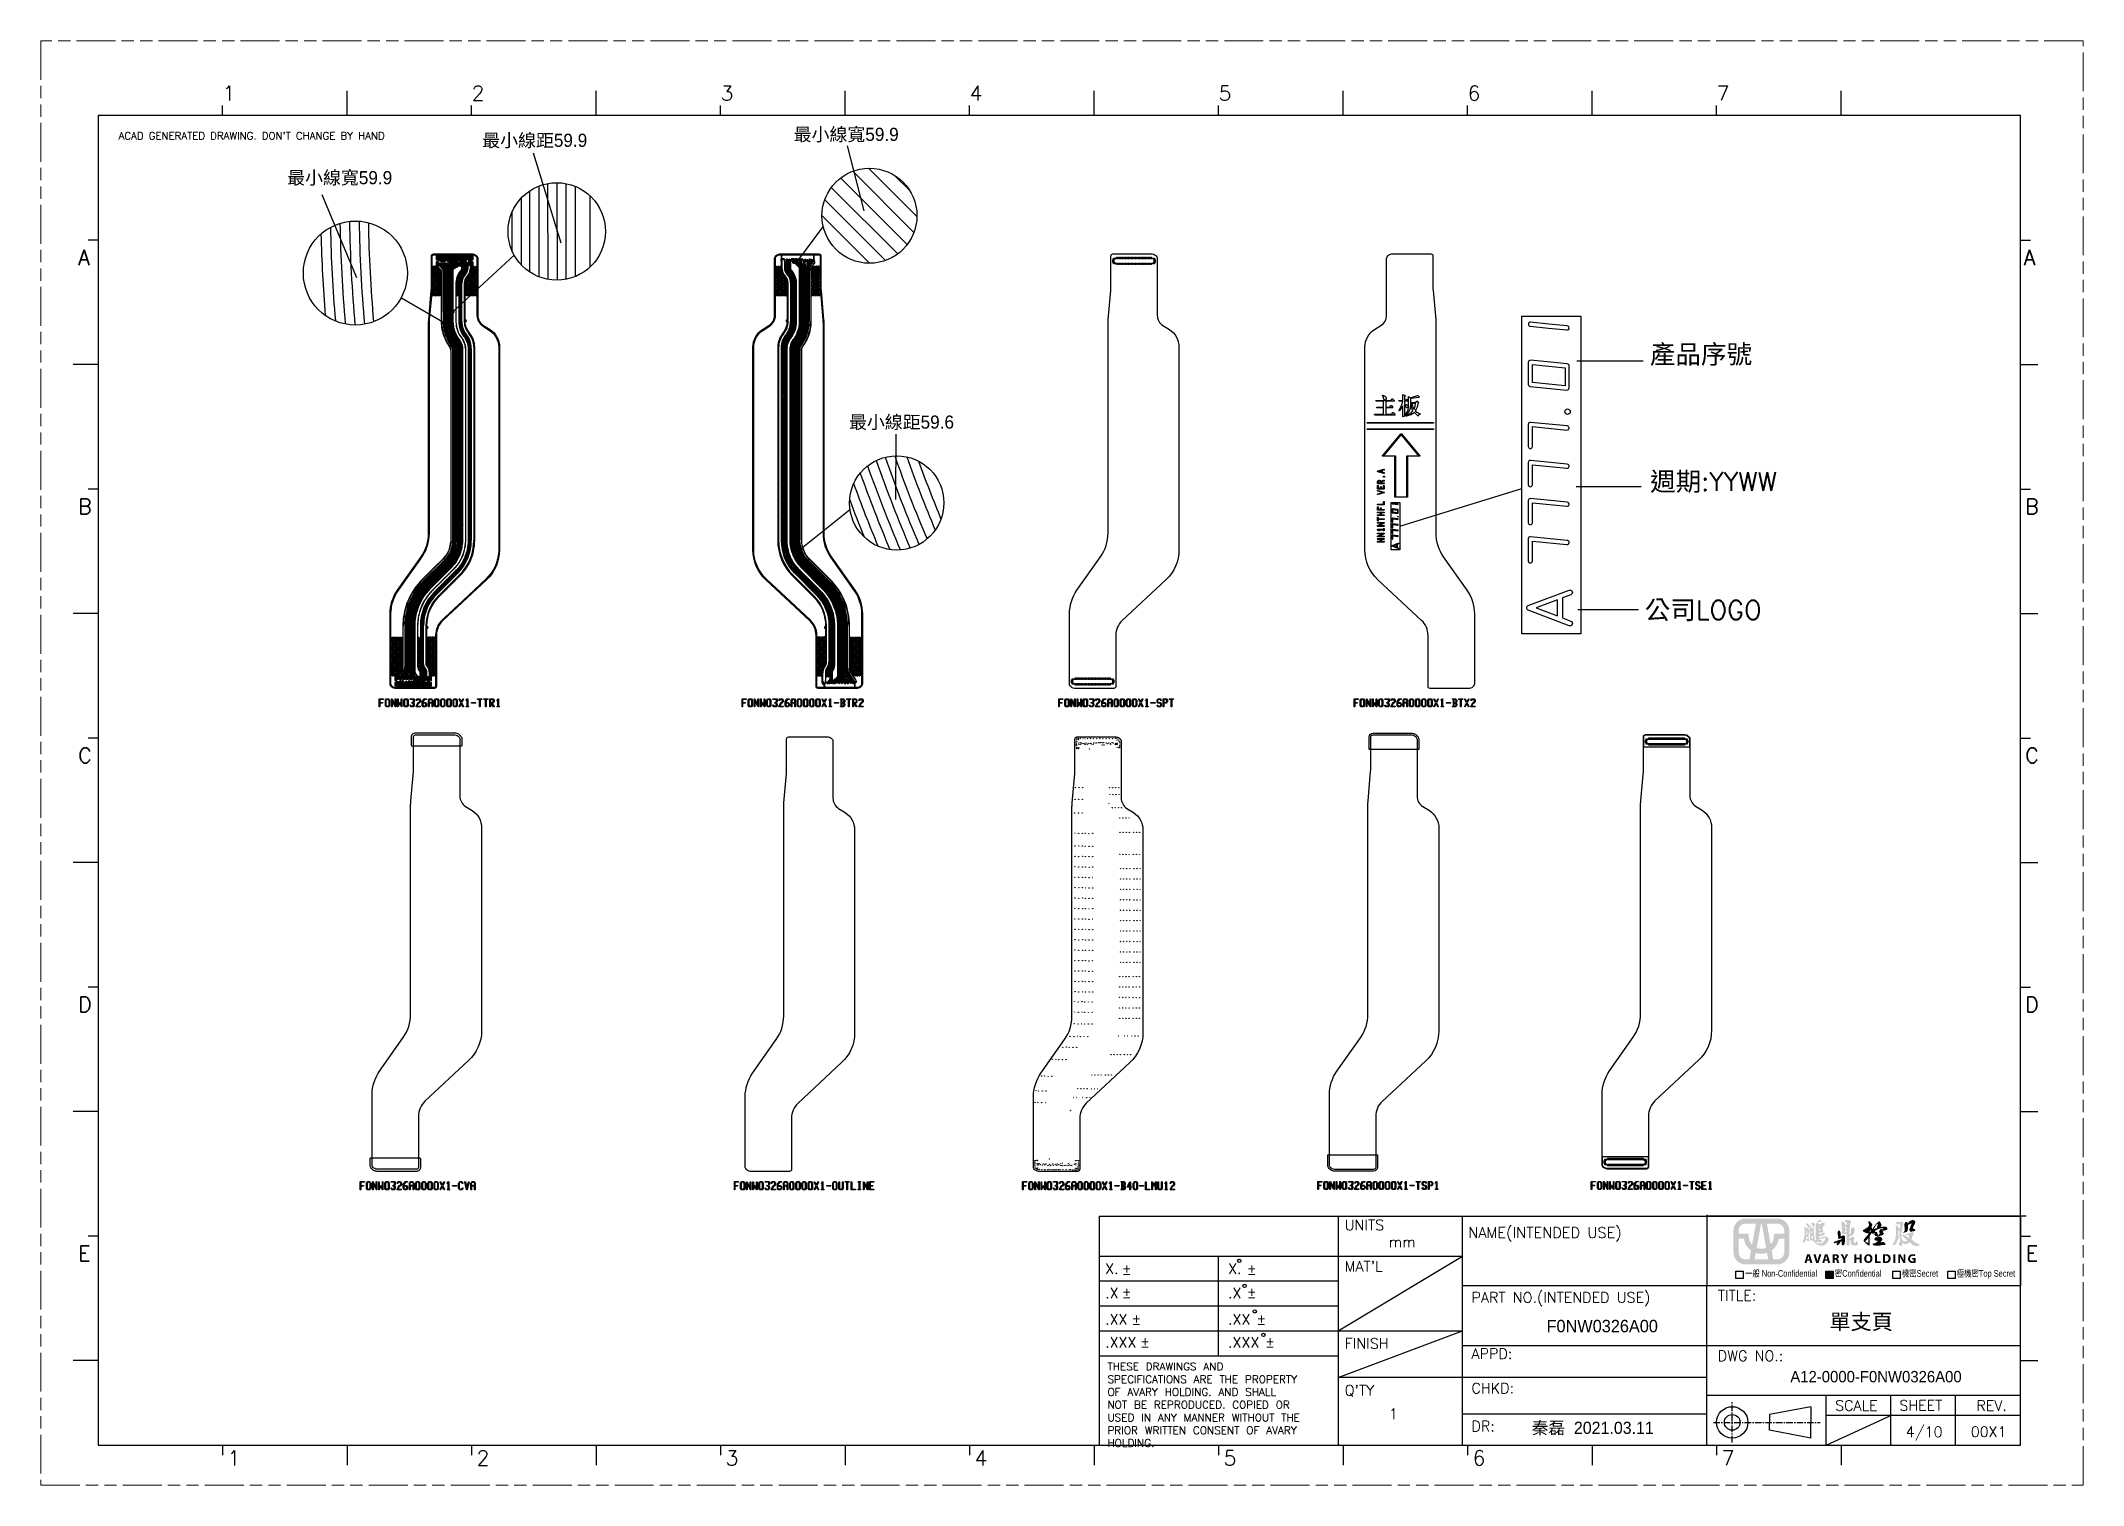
# Model space of a CAD drawing. Extents: x -344 to 154, y 670 to 1023.
import ezdxf

# ---------------------------------------------------------------- set-up
doc = ezdxf.new("R2010")
doc.units = 0
doc.linetypes.add('CENTER', pattern=[50.8, 31.75, -6.35, 6.35, -6.35])
doc.linetypes.add('PHANTOM', pattern=[29.5, 9.5, -1.5, 3, -1.5, 3, -1.5, 9.5])
doc.layers.add('0PAPERF', color=2, linetype='PHANTOM', lineweight=0, plot=False)
for name, color, linetype in [('gbr-dxf_layer0', 7, 'Continuous'), ('gbr-outline-dxf_layer1', 2, 'Continuous'), ('備註', 1, 'Continuous')]:
    doc.layers.add(name, color=color, linetype=linetype)
doc.layers.add('图层 1', color=7, linetype='Continuous', lineweight=0)
doc.styles.add('CHINESE', font='mingliu.ttc', dxfattribs={"width": 0.8})
doc.styles.add('SIMPLEX', font='simplex.shx')
doc.styles.get("Standard").update_dxf_attribs({"font": 'txt.shx'})

msp = doc.modelspace()

# ---------------------------------------------------------------- texts
at = {"style": 'SIMPLEX'}
for s, height, p in [('1', 3.64, (-299.53, 1007.98)), ('2', 3.64, (-238.79, 1007.98)), ('3', 3.64, (-178.05, 1007.98)), ('4', 3.64, (-117.3, 1007.98)), ('5', 3.64, (-56.56, 1007.98)), ('6', 3.64, (4.18, 1007.98)), ('7', 3.64, (64.92, 1007.98)), ('A', 3.69, (-334.76, 967.88)), ('A', 3.69, (139.86, 967.88)), ('B', 3.69, (-334.76, 907.14)), ('B', 3.69, (140.21, 907.14)), ('C', 3.69, (-334.76, 846.4)), ('C', 3.69, (140.21, 846.4)), ('D', 3.69, (-334.76, 785.66)), ('D', 3.69, (140.21, 785.66)), ('UNITS', 2.551, (-25.81, 732.44)), ('E', 3.69, (-334.76, 724.91)), ('mm', 2.551, (-15.05, 728.32)), ('E', 3.69, (140.39, 724.91)), ('X.', 2.551, (-84.23, 721.76)), ('%%p ', 2.551, (-80.19, 721.66)), ('X.', 2.551, (-54.25, 721.76)), ('%%p ', 2.551, (-49.7, 721.66)), ("MAT'L", 2.551, (-25.81, 722.36)), ('.X', 2.551, (-84.23, 715.83)), ('%%p ', 2.551, (-80.19, 715.95)), ('.X', 2.551, (-54.25, 715.83)), ('%%p ', 2.551, (-49.7, 715.95)), ('PART NO.(INTENDED USE)', 2.5512, (5.13, 714.76)), ('TITLE:', 2.551, (65.22, 715.24)), ('.XX', 2.551, (-84.23, 709.42)), ('%%p ', 2.551, (-77.83, 709.45)), ('.XX', 2.551, (-54.25, 709.42)), ('%%p ', 2.551, (-47.34, 709.45)), ('.XXX', 2.551, (-84.23, 703.79)), ('%%p ', 2.551, (-75.71, 703.88)), ('.XXX', 2.551, (-54.25, 703.79)), ('%%p ', 2.551, (-45.22, 703.88)), ('FINISH', 2.551, (-25.81, 703.54)), ('APPD:', 2.551, (5.13, 701.03)), ('DWG NO.:', 2.551, (65.22, 700.51)), ("Q'TY", 2.551, (-25.81, 692.11)), ('CHKD:', 2.551, (5.13, 692.61)), ('1', 2.55, (-15.05, 686.38)), ('SCALE ', 2.551, (93.83, 688.38)), ('SHEET', 2.551, (109.5, 688.42)), ('REV.', 2.551, (128.3, 688.38)), ('DR:', 2.551, (5.13, 683.35)), ('4/10', 2.551, (111.08, 681.99)), ('1', 3.64, (-298.32, 675.06)), ('2', 3.64, (-237.57, 675.06)), ('3', 3.64, (-176.83, 675.06)), ('4', 3.64, (-116.09, 675.06)), ('5', 3.64, (-55.35, 675.06)), ('6', 3.64, (5.4, 675.06)), ('7', 3.64, (66.14, 675.06))]:
    msp.add_text(s, height=height, dxfattribs=at).set_placement(p)
at = {"color": 3, "style": 'SIMPLEX'}
msp.add_text("ACAD GENERATED DRAWING. DON'T CHANGE BY HAND", height=1.8223, dxfattribs=at).set_placement((-324.9, 998.5))
at = {"lineweight": 0, "style": 'SIMPLEX'}
msp.add_text('NAME(INTENDED USE)', height=2.5993, dxfattribs=at).set_placement((4.33, 730.54))
at = {"lineweight": 0, "attachment_point": 1, "style": 'SIMPLEX'}
for s, insert, char_height, width in [('{\\fSimSun|b0|i0|c134|p2;\\M+586CE\\M+5D6A7\\M+5ED93}', (92.45, 712.01), 3.7828, 56.0766), ('{\\fPMingLiU|b0|i0|c136|p2;秦磊  2021.03.11}', (19.82, 685.72), 2.9778, 37.3844)]:
    msp.add_mtext(s, dxfattribs=dict(at, insert=insert, char_height=char_height, width=width))
at = {"linetype": 'Continuous', "width": 36.6235, "attachment_point": 1}
for s, insert, char_height in [('{\\fPMingLiU|b0|i0|c136|p0;F0NW0326A00}', (23.44, 710.57), 3.0371), ('{\\Fsimplex.shx|c1;\\W1;00X1}', (126.93, 684.53), 2.5309)]:
    msp.add_mtext(s, dxfattribs=dict(at, insert=insert, char_height=char_height))
at = {"color": 3, "lineweight": 0, "insert": (-83.68, 700.12), "char_height": 1.86615, "width": 51.3428, "attachment_point": 1}
msp.add_mtext('THESE DRAWINGS AND SPECIFICATIONS ARE THE PROPERTY OF AVARY HOLDING. AND SHALL NOT BE REPRODUCED. COPIED OR USED IN ANY MANNER WITHOUT THE PRIOR WRITTEN CONSENT OF AVARY HOLDING.', dxfattribs=at)
at = {"insert": (82.9, 698.1), "char_height": 2.7773, "width": 48.1697, "attachment_point": 1, "style": 'SIMPLEX'}
msp.add_mtext('{\\fPMingLiU|b0|i0|c136|p0;A12-0000-\\fPMingLiU|b0|i0|c136|p0;F0NW0326A00}', dxfattribs=at)
at = {"layer": '備註', "color": 1, "linetype": 'Continuous', "attachment_point": 1}
for s, insert, char_height, width in [('{\\f新細明體|b0|i0|c136|p18;最小線寬59.9}', (-160.21, 1001.35), 3.2, 45.2301), ('{\\f新細明體|b0|i0|c136|p18;最小線距59.9}', (-236.19, 999.9), 3.2, 45.2301), ('{\\f新細明體|b0|i0|c136|p18;最小線寬59.9}', (-283.77, 990.79), 3.2, 45.2301), ('產品序號', (48.63, 948.4), 4.574, 32.5285), ('{\\f新細明體|b0|i0|c136|p18;最小線距59.6}', (-146.72, 931.17), 3.2, 45.2301), ('週期:YYWW', (48.71, 917.37), 4.574, 45.2301), ('公司LOGO', (47.38, 886.02), 4.574, 34.6897)]:
    msp.add_mtext(s, dxfattribs=dict(at, insert=insert, char_height=char_height, width=width))

# ---------------------------------------------------------------- blocks, each defined once
blk = doc.blocks.new('6')
at = {"layer": '图层 1', "true_color": 0xf50613}
h = blk.add_hatch(color=1, dxfattribs=at)
h.dxf.hatch_style = 2
edge = h.paths.add_edge_path()
edge.add_spline(control_points=[(-0.84, 7.1), (-0.84, 7.1), (0.89, -2.45), (0.89, -2.45), (0.31, -2.7), (-0.33, -2.83), (-1.01, -2.83), (-1.66, -2.83), (-2.28, -2.71), (-2.84, -2.48), (-2.84, -2.48), (-1.11, 7.1), (-1.11, 7.1), (-1.11, 7.1), (-0.84, 7.1), (-0.84, 7.1)], knot_values=[0, 0, 0, 0, 1, 1, 1, 2, 2, 2, 3, 3, 3, 4, 4, 4, 5, 5, 5, 5], degree=3, periodic=1)
edge = h.paths.add_edge_path()
edge.add_spline(control_points=[(5.31, 9.08), (5.31, 9.08), (-7.25, 9.08), (-7.25, 9.08), (-9.86, 9.08), (-11.98, 6.96), (-11.98, 4.35), (-11.98, 4.35), (-11.98, -4.27), (-11.98, -4.27), (-11.98, -6.88), (-9.86, -9), (-7.25, -9), (-7.25, -9), (5.31, -9), (5.31, -9), (7.91, -9), (10.04, -6.88), (10.04, -4.27), (10.04, -4.27), (10.04, 4.35), (10.04, 4.35), (10.04, 6.96), (7.91, 9.08), (5.31, 9.08)], knot_values=[0, 0, 0, 0, 0.352778, 0.352778, 0.352778, 0.705556, 0.705556, 0.705556, 1.058334, 1.058334, 1.058334, 1.411112, 1.411112, 1.411112, 1.76389, 1.76389, 1.76389, 2.116668, 2.116668, 2.116668, 2.469446, 2.469446, 2.469446, 2.822224, 2.822224, 2.822224, 2.822224], degree=3, periodic=0)
edge.add_line((5.31, 9.08), (5.31, 9.08))
edge = h.paths.add_edge_path()
edge.add_spline(control_points=[(8.06, 4.35), (8.06, 4.35), (8.06, 3.12), (8.06, 3.12), (8.06, 3.12), (3.96, 3.12), (3.96, 3.12), (3.96, 3.12), (3.96, 2.13), (3.96, 2.13), (3.96, 0.86), (3.47, -0.31), (2.68, -1.19), (2.68, -1.19), (1.17, 7.1), (1.17, 7.1), (1.17, 7.1), (5.31, 7.1), (5.31, 7.1), (6.82, 7.1), (8.06, 5.87), (8.06, 4.35)], knot_values=[0, 0, 0, 0, 0.352778, 0.352778, 0.352778, 0.705556, 0.705556, 0.705556, 1.058334, 1.058334, 1.058334, 1.411112, 1.411112, 1.411112, 1.76389, 1.76389, 1.76389, 2.116668, 2.116668, 2.116668, 2.469446, 2.469446, 2.469446, 2.469446], degree=3, periodic=0)
edge.add_line((8.06, 4.35), (8.06, 4.35))
edge = h.paths.add_edge_path()
edge.add_spline(control_points=[(-1.01, -4.81), (-0.22, -4.81), (0.54, -4.67), (1.25, -4.43), (1.25, -4.43), (1.72, -7.02), (1.72, -7.02), (1.72, -7.02), (-3.67, -7.02), (-3.67, -7.02), (-3.67, -7.02), (-3.2, -4.45), (-3.2, -4.45), (-2.51, -4.68), (-1.78, -4.81), (-1.01, -4.81)], knot_values=[0, 0, 0, 0, 0.352778, 0.352778, 0.352778, 0.705556, 0.705556, 0.705556, 1.058334, 1.058334, 1.058334, 1.411112, 1.411112, 1.411112, 1.76389, 1.76389, 1.76389, 1.76389], degree=3, periodic=0)
edge.add_line((-1.01, -4.81), (-1.01, -4.81))
edge = h.paths.add_edge_path()
edge.add_spline(control_points=[(-7.25, 7.1), (-7.25, 7.1), (-3.12, 7.1), (-3.12, 7.1), (-3.12, 7.1), (-4.63, -1.25), (-4.63, -1.25), (-5.46, -0.37), (-5.98, 0.82), (-5.98, 2.13), (-5.98, 2.13), (-5.98, 3.12), (-5.98, 3.12), (-5.98, 3.12), (-10, 3.12), (-10, 3.12), (-10, 3.12), (-10, 4.35), (-10, 4.35), (-10, 5.87), (-8.77, 7.1), (-7.25, 7.1)], knot_values=[0, 0, 0, 0, 0.352778, 0.352778, 0.352778, 0.705556, 0.705556, 0.705556, 1.058334, 1.058334, 1.058334, 1.411112, 1.411112, 1.411112, 1.76389, 1.76389, 1.76389, 2.116668, 2.116668, 2.116668, 2.469446, 2.469446, 2.469446, 2.469446], degree=3, periodic=0)
edge.add_line((-7.25, 7.1), (-7.25, 7.1))
edge = h.paths.add_edge_path()
edge.add_spline(control_points=[(-10, -4.27), (-10, -4.27), (-10, 1.14), (-10, 1.14), (-10, 1.14), (-7.89, 1.14), (-7.89, 1.14), (-7.61, -0.77), (-6.55, -2.44), (-5.04, -3.52), (-5.04, -3.52), (-5.68, -7.02), (-5.68, -7.02), (-5.68, -7.02), (-7.25, -7.02), (-7.25, -7.02), (-8.77, -7.02), (-10, -5.79), (-10, -4.27)], knot_values=[0, 0, 0, 0, 0.352778, 0.352778, 0.352778, 0.705556, 0.705556, 0.705556, 1.058334, 1.058334, 1.058334, 1.411112, 1.411112, 1.411112, 1.76389, 1.76389, 1.76389, 2.116668, 2.116668, 2.116668, 2.116668], degree=3, periodic=0)
edge.add_line((-10, -4.27), (-10, -4.27))
edge = h.paths.add_edge_path()
edge.add_spline(control_points=[(5.31, -7.02), (5.31, -7.02), (3.73, -7.02), (3.73, -7.02), (3.73, -7.02), (3.09, -3.47), (3.09, -3.47), (4.56, -2.39), (5.6, -0.75), (5.87, 1.14), (5.87, 1.14), (8.06, 1.14), (8.06, 1.14), (8.06, 1.14), (8.06, -4.27), (8.06, -4.27), (8.06, -5.79), (6.82, -7.02), (5.31, -7.02)], knot_values=[0, 0, 0, 0, 0.352778, 0.352778, 0.352778, 0.705556, 0.705556, 0.705556, 1.058334, 1.058334, 1.058334, 1.411112, 1.411112, 1.411112, 1.76389, 1.76389, 1.76389, 2.116668, 2.116668, 2.116668, 2.116668], degree=3, periodic=0)
edge.add_line((5.31, -7.02), (5.31, -7.02))
at = {"layer": '图层 1', "true_color": 0x000099}
h = blk.add_hatch(color=174, dxfattribs=at)
h.dxf.hatch_style = 2
edge = h.paths.add_edge_path()
edge.add_spline(control_points=[(21.7, 4.45), (21.7, 4.45), (21.7, 4.7), (21.7, 4.7), (21.7, 4.7), (21.7, 4.95), (21.7, 4.95), (21.7, 4.95), (21.7, 5.15), (21.7, 5.15), (21.73, 5.12), (21.77, 5.09), (21.81, 5.06), (21.86, 5.03), (21.91, 5.01), (21.97, 5.01), (22.03, 4.98), (22.09, 4.97), (22.13, 4.97), (22.13, 4.97), (22.24, 4.97), (22.24, 4.97), (22.24, 4.97), (22.24, 4.88), (22.24, 4.88), (22.24, 4.88), (22.24, 4.74), (22.24, 4.74), (22.24, 4.74), (22.24, 4.61), (22.24, 4.61), (22.24, 4.61), (22.24, 4.52), (22.24, 4.52), (22.24, 4.52), (22.2, 4.52), (22.2, 4.52), (22.14, 4.49), (22.08, 4.44), (22.02, 4.38), (21.93, 4.35), (21.82, 4.31), (21.7, 4.25), (21.7, 4.25), (21.7, 4.45), (21.7, 4.45)], knot_values=[0, 0, 0, 0, 1, 1, 1, 2, 2, 2, 3, 3, 3, 4, 4, 4, 5, 5, 5, 6, 6, 6, 7, 7, 7, 8, 8, 8, 9, 9, 9, 10, 10, 10, 11, 11, 11, 12, 12, 12, 13, 13, 13, 14, 14, 14, 15, 15, 15, 15], degree=3, periodic=1)
edge = h.paths.add_edge_path()
edge.add_spline(control_points=[(16.6, 4.04), (16.6, 4.21), (16.61, 4.34), (16.64, 4.43), (16.67, 4.46), (16.72, 4.44), (16.78, 4.38), (16.81, 4.35), (16.84, 4.28), (16.87, 4.16), (16.87, 4.16), (16.87, 3.88), (16.87, 3.88), (16.84, 3.82), (16.82, 3.78), (16.82, 3.75), (16.82, 3.63), (16.81, 3.52), (16.8, 3.43), (16.78, 3.34), (16.81, 3.32), (16.87, 3.36), (16.93, 3.41), (16.99, 3.46), (17.05, 3.52), (17.11, 3.58), (17.17, 3.63), (17.23, 3.66), (17.23, 3.66), (17.23, 3.59), (17.23, 3.59), (17.23, 3.59), (17.23, 3.5), (17.23, 3.5), (17.23, 3.5), (17.23, 3.39), (17.23, 3.39), (17.23, 3.39), (17.23, 3.3), (17.23, 3.3), (17.17, 3.27), (17.12, 3.22), (17.09, 3.16), (17.06, 3.07), (17.03, 2.97), (16.98, 2.85), (16.93, 2.72), (16.88, 2.63), (16.82, 2.57), (16.79, 2.48), (16.76, 2.42), (16.73, 2.39), (16.7, 2.48), (16.67, 2.61), (16.64, 2.78), (16.61, 2.94), (16.6, 3.15), (16.6, 3.41), (16.6, 3.41), (16.6, 4.04), (16.6, 4.04)], knot_values=[0, 0, 0, 0, 1, 1, 1, 2, 2, 2, 3, 3, 3, 4, 4, 4, 5, 5, 5, 6, 6, 6, 7, 7, 7, 8, 8, 8, 9, 9, 9, 10, 10, 10, 11, 11, 11, 12, 12, 12, 13, 13, 13, 14, 14, 14, 15, 15, 15, 16, 16, 16, 17, 17, 17, 18, 18, 18, 19, 19, 19, 20, 20, 20, 20], degree=3, periodic=1)
edge = h.paths.add_edge_path()
edge.add_spline(control_points=[(18.72, 4.06), (18.72, 4.34), (18.74, 4.49), (18.79, 4.52), (18.83, 4.55), (18.88, 4.49), (18.95, 4.34), (18.91, 4.19), (18.88, 4.04), (18.85, 3.91), (18.82, 3.77), (18.84, 3.7), (18.9, 3.7), (18.93, 3.73), (18.99, 3.79), (19.08, 3.88), (19.17, 3.97), (19.25, 4.05), (19.31, 4.11), (19.31, 4.11), (19.31, 4.06), (19.31, 4.06), (19.31, 4.06), (19.35, 4.02), (19.35, 4.02), (19.35, 4.02), (19.35, 3.97), (19.35, 3.97), (19.35, 3.97), (19.4, 3.93), (19.4, 3.93), (19.37, 3.9), (19.33, 3.84), (19.28, 3.75), (19.24, 3.66), (19.17, 3.55), (19.08, 3.43), (18.99, 3.31), (18.92, 3.22), (18.88, 3.16), (18.83, 3.1), (18.78, 3.07), (18.72, 3.07), (18.72, 3.07), (18.72, 4.06), (18.72, 4.06)], knot_values=[0, 0, 0, 0, 1, 1, 1, 2, 2, 2, 3, 3, 3, 4, 4, 4, 5, 5, 5, 6, 6, 6, 7, 7, 7, 8, 8, 8, 9, 9, 9, 10, 10, 10, 11, 11, 11, 12, 12, 12, 13, 13, 13, 14, 14, 14, 15, 15, 15, 15], degree=3, periodic=1)
edge = h.paths.add_edge_path()
edge.add_spline(control_points=[(25.27, 1.54), (25.12, 1.71), (24.91, 1.84), (24.64, 1.9), (24.34, 1.96), (24.07, 1.97), (23.83, 1.94), (23.58, 1.91), (23.37, 1.88), (23.19, 1.85), (22.76, 1.72), (22.15, 1.58), (22.15, 1.58), (22.12, 1.58), (22.09, 1.57), (22.04, 1.56), (22, 1.54), (21.94, 1.53), (21.88, 1.51), (21.82, 1.5), (21.77, 1.48), (21.72, 1.47), (21.68, 1.45), (21.64, 1.43), (21.61, 1.4), (21.61, 1.4), (21.61, 1.56), (21.61, 1.56), (21.61, 1.56), (21.61, 1.76), (21.61, 1.76), (21.64, 1.82), (21.66, 1.88), (21.68, 1.94), (21.69, 2), (21.7, 2.06), (21.7, 2.12), (21.7, 2.12), (21.79, 2.12), (21.79, 2.12), (21.82, 2.12), (21.87, 2.13), (21.93, 2.14), (21.99, 2.16), (22.04, 2.17), (22.09, 2.17), (22.11, 2.17), (22.12, 2.17), (22.14, 2.18), (22.14, 2.18), (22.15, 2.21), (22.15, 2.21), (22.15, 2.21), (22.53, 2.26), (22.68, 2.29), (22.84, 2.32), (23.19, 2.39), (23.19, 2.39), (23.37, 2.45), (23.56, 2.54), (23.76, 2.66), (23.95, 2.79), (24.07, 2.92), (24.1, 3.07), (24.16, 3.19), (24.08, 3.28), (23.87, 3.34), (23.71, 3.36), (23.53, 3.37), (23.35, 3.38), (23.14, 3.36), (22.94, 3.21), (22.75, 3.14), (22.55, 3.06), (22.15, 2.89), (22.15, 2.89), (22.09, 2.89), (22.03, 2.88), (21.97, 2.85), (21.91, 2.81), (21.86, 2.79), (21.81, 2.75), (21.77, 2.72), (21.73, 2.71), (21.7, 2.71), (21.7, 2.71), (21.7, 2.87), (21.7, 2.87), (21.7, 2.87), (21.7, 3.09), (21.7, 3.09), (21.7, 3.09), (21.7, 3.34), (21.7, 3.34), (21.7, 3.34), (21.7, 3.48), (21.7, 3.48), (21.7, 3.48), (22.36, 3.6), (22.6, 3.61), (22.84, 3.62), (22.93, 3.53), (23.04, 3.53), (23.15, 3.53), (23.26, 3.61), (23.26, 3.61), (23.28, 3.73), (23.3, 3.88), (23.33, 4.04), (23.36, 4.21), (23.36, 4.34), (23.33, 4.43), (23.3, 4.49), (23.25, 4.52), (23.19, 4.52), (23.19, 4.64), (23.21, 4.8), (23.24, 5.01), (23.24, 5.22), (23.28, 5.47), (23.37, 5.76), (23.46, 6.05), (23.57, 6.27), (23.69, 6.44), (23.81, 6.6), (23.92, 6.7), (24.01, 6.73), (24.07, 6.76), (24.1, 6.84), (24.1, 6.96), (24.07, 7.08), (23.96, 7.21), (23.78, 7.36), (23.6, 7.51), (23.42, 7.57), (23.24, 7.54), (23.06, 7.51), (22.92, 7.44), (22.83, 7.32), (22.8, 7.29), (22.76, 7.26), (22.7, 7.23), (22.61, 7.2), (22.5, 7.14), (22.38, 7.05), (22.23, 6.99), (22.12, 6.94), (22.06, 6.89), (22, 6.84), (21.97, 6.81), (21.97, 6.78), (21.97, 6.81), (21.93, 6.84), (21.84, 6.89), (21.75, 6.94), (21.63, 7.02), (21.48, 7.14), (21.32, 7.26), (21.25, 7.37), (21.25, 7.48), (21.25, 7.58), (21.3, 7.66), (21.39, 7.73), (21.45, 7.75), (21.52, 7.77), (21.61, 7.77), (21.67, 7.77), (21.77, 7.75), (21.91, 7.73), (22.04, 7.69), (22.16, 7.68), (22.27, 7.68), (22.37, 7.68), (22.47, 7.69), (22.56, 7.73), (22.65, 7.82), (22.7, 7.92), (22.7, 8.04), (22.7, 8.16), (22.59, 8.27), (22.38, 8.36), (22.2, 8.42), (22.02, 8.43), (21.84, 8.4), (21.66, 8.37), (21.54, 8.31), (21.48, 8.22), (21.3, 8.04), (21.12, 7.83), (20.96, 7.59), (20.79, 7.35), (20.67, 7.07), (20.59, 6.75), (20.52, 6.44), (20.48, 6.13), (20.48, 5.83), (20.48, 5.83), (20.48, 4.97), (20.48, 4.97), (20.48, 4.88), (20.47, 4.65), (20.44, 4.29), (20.41, 3.93), (20.39, 3.43), (20.39, 2.8), (20.36, 2.2), (20.39, 1.73), (20.48, 1.4), (20.54, 1.08), (20.63, 0.88), (20.74, 0.82), (20.81, 0.78), (20.86, 0.76), (20.86, 0.76), (20.62, 0.74), (20.13, 0.41), (20.13, 0.41), (20.13, 0.41), (20.08, 0.57), (20.08, 0.63), (20.04, 0.78), (20, 1.11), (19.94, 1.6), (19.88, 2.1), (19.82, 2.75), (19.76, 3.57), (19.7, 4.38), (19.68, 5), (19.71, 5.42), (19.74, 5.84), (19.8, 6.1), (19.89, 6.19), (20.13, 6.28), (20.26, 6.44), (20.26, 6.66), (20.26, 6.89), (20.08, 7.08), (19.74, 7.25), (19.39, 7.42), (19.12, 7.47), (18.92, 7.41), (18.73, 7.35), (18.64, 7.23), (18.67, 7.05), (18.7, 7.02), (18.73, 6.97), (18.74, 6.91), (18.76, 6.85), (18.81, 6.79), (18.9, 6.73), (18.96, 6.64), (19.02, 6.58), (19.08, 6.55), (19.17, 6.49), (19.25, 6.44), (19.31, 6.42), (19.31, 6.35), (19.31, 6.27), (19.33, 6.17), (19.34, 6.06), (19.35, 5.93), (19.35, 5.78), (19.35, 5.63), (19.36, 5.5), (19.37, 5.4), (19.39, 5.29), (19.4, 5.21), (19.4, 5.15), (19.31, 5.18), (19.22, 5.21), (19.13, 5.24), (19.13, 5.24), (18.85, 5.24), (18.85, 5.24), (18.82, 5.3), (18.8, 5.37), (18.79, 5.44), (18.77, 5.52), (18.76, 5.62), (18.74, 5.74), (18.73, 5.86), (18.7, 5.96), (18.65, 6.05), (18.61, 6.14), (18.57, 6.23), (18.54, 6.33), (18.51, 6.35), (18.49, 6.37), (18.47, 6.37), (18.46, 6.37), (18.43, 6.33), (18.4, 6.23), (18.37, 6.14), (18.36, 6.02), (18.36, 5.87), (18.36, 5.87), (18.36, 5.51), (18.36, 5.51), (18.24, 5.3), (18.13, 5.09), (18.04, 4.88), (17.92, 4.67), (17.8, 4.44), (17.68, 4.2), (17.68, 4.26), (17.67, 4.34), (17.66, 4.45), (17.64, 4.55), (17.63, 4.67), (17.63, 4.81), (17.63, 4.95), (17.63, 5.06), (17.61, 5.15), (17.6, 5.24), (17.59, 5.33), (17.59, 5.42), (17.68, 5.48), (17.79, 5.57), (17.91, 5.69), (18.03, 5.81), (18.12, 5.95), (18.18, 6.1), (18.24, 6.25), (18.21, 6.37), (18.09, 6.46), (17.97, 6.55), (17.83, 6.63), (17.68, 6.69), (17.44, 6.93), (17.2, 7.1), (16.96, 7.21), (16.72, 7.31), (16.58, 7.28), (16.55, 7.12), (16.52, 6.95), (16.58, 6.78), (16.73, 6.6), (16.88, 6.42), (17.05, 6.31), (17.23, 6.28), (17.23, 6.28), (17.23, 6.05), (17.23, 6.05), (17.23, 6.05), (17.23, 5.74), (17.23, 5.74), (17.23, 5.74), (17.23, 5.42), (17.23, 5.42), (17.23, 5.42), (17.23, 5.26), (17.23, 5.26), (17.23, 5.25), (17.21, 5.25), (17.16, 5.29), (17.12, 5.31), (17.05, 5.34), (16.96, 5.35), (16.87, 5.37), (16.76, 5.39), (16.64, 5.42), (16.61, 5.45), (16.58, 5.5), (16.55, 5.56), (16.52, 5.59), (16.49, 5.63), (16.46, 5.69), (16.4, 5.75), (16.35, 5.81), (16.32, 5.87), (16.29, 5.9), (16.26, 5.93), (16.23, 5.96), (16.14, 5.99), (16.08, 5.95), (16.05, 5.83), (16.02, 5.68), (16.02, 5.44), (16.05, 5.1), (16.08, 4.77), (16.11, 4.41), (16.14, 4.02), (16.14, 4.02), (16.14, 3.25), (16.14, 3.25), (16.11, 2.95), (16.07, 2.59), (16.01, 2.17), (15.92, 1.75), (15.84, 1.38), (15.78, 1.08), (15.69, 0.78), (15.63, 0.56), (15.6, 0.4), (15.57, 0.4), (15.55, 0.42), (15.53, 0.45), (15.52, 0.48), (15.5, 0.51), (15.47, 0.54), (15.44, 0.48), (15.42, 0.43), (15.42, 0.4), (15.36, 0.13), (15.35, -0.09), (15.38, -0.27), (15.41, -0.48), (15.51, -0.56), (15.69, -0.5), (15.87, -0.44), (16.04, -0.3), (16.19, -0.09), (16.31, 0.12), (16.4, 0.3), (16.46, 0.45), (16.46, 0.45), (16.46, 0.54), (16.46, 0.54), (16.46, 0.57), (16.48, 0.63), (16.51, 0.72), (16.51, 0.78), (16.51, 0.84), (16.53, 0.9), (16.54, 0.96), (16.55, 1.02), (16.55, 1.08), (16.58, 1.02), (16.64, 0.92), (16.73, 0.79), (16.82, 0.65), (16.94, 0.5), (17.09, 0.34), (17.24, 0.17), (17.38, 0.07), (17.5, 0.04), (17.62, 0.01), (17.71, 0.04), (17.77, 0.13), (17.8, 0.13), (17.83, 0.16), (17.86, 0.22), (17.86, 0.22), (17.86, 0.4), (17.86, 0.4), (17.89, 0.47), (17.89, 0.54), (17.86, 0.63), (17.83, 0.69), (17.8, 0.75), (17.77, 0.81), (17.71, 0.93), (17.66, 1.16), (17.63, 1.49), (17.6, 1.79), (17.63, 2.2), (17.7, 2.71), (17.78, 3.22), (17.88, 3.64), (18, 3.97), (18.09, 4.28), (18.18, 4.49), (18.27, 4.61), (18.24, 4.49), (18.22, 4.35), (18.22, 4.2), (18.22, 4.2), (18.22, 3.7), (18.22, 3.7), (18.22, 3.7), (18.22, 3.21), (18.22, 3.21), (18.22, 3.06), (18.22, 2.88), (18.2, 2.66), (18.18, 2.45), (18.18, 2.21), (18.18, 1.92), (18.18, 1.92), (18.18, 1.17), (18.18, 1.17), (18.18, 0.96), (18.18, 0.79), (18.2, 0.65), (18.22, 0.52), (18.25, 0.4), (18.31, 0.31), (18.37, 0.22), (18.43, 0.21), (18.49, 0.27), (18.55, 0.3), (18.58, 0.38), (18.58, 0.5), (18.58, 0.62), (18.57, 0.72), (18.54, 0.81), (18.63, 0.78), (18.72, 0.72), (18.81, 0.63), (18.9, 0.54), (19.02, 0.45), (19.17, 0.36), (19.29, 0.27), (19.41, 0.21), (19.53, 0.18), (19.65, 0.15), (19.77, 0.13), (19.89, 0.13), (19.83, 0.01), (19.82, -0.09), (19.85, -0.18), (19.9, -0.29), (20.01, -0.39), (20.18, -0.5), (20.18, -0.5), (20.18, -0.5), (20.19, -0.5), (20.41, -0.67), (20.77, -0.88), (20.91, -1), (20.94, -1.02), (20.98, -1.04), (21.02, -1.07), (21.02, -1.08), (21.02, -1.08), (21.02, -1.09), (21.08, -1.12), (21.16, -1.16), (21.25, -1.22), (21.34, -1.25), (21.45, -1.3), (21.57, -1.36), (21.9, -1.51), (22.29, -1.61), (22.74, -1.67), (23.19, -1.7), (23.66, -1.57), (24.14, -1.27), (24.59, -0.94), (24.93, -0.56), (25.16, -0.14), (25.38, 0.29), (25.53, 0.66), (25.59, 0.99), (25.53, 1.17), (25.42, 1.35), (25.27, 1.54)], knot_values=[0, 0, 0, 0, 0.352778, 0.352778, 0.352778, 0.705556, 0.705556, 0.705556, 1.058334, 1.058334, 1.058334, 1.411112, 1.411112, 1.411112, 1.76389, 1.76389, 1.76389, 2.116668, 2.116668, 2.116668, 2.469446, 2.469446, 2.469446, 2.822224, 2.822224, 2.822224, 3.175002, 3.175002, 3.175002, 3.52778, 3.52778, 3.52778, 3.880558, 3.880558, 3.880558, 4.233336, 4.233336, 4.233336, 4.586114, 4.586114, 4.586114, 4.938892, 4.938892, 4.938892, 5.29167, 5.29167, 5.29167, 5.644448, 5.644448, 5.644448, 5.997226, 5.997226, 5.997226, 6.350004, 6.350004, 6.350004, 6.702782, 6.702782, 6.702782, 7.05556, 7.05556, 7.05556, 7.408338, 7.408338, 7.408338, 7.761116, 7.761116, 7.761116, 8.113894, 8.113894, 8.113894, 8.466672, 8.466672, 8.466672, 8.81945, 8.81945, 8.81945, 9.172228, 9.172228, 9.172228, 9.525006, 9.525006, 9.525006, 9.877784, 9.877784, 9.877784, 10.230562, 10.230562, 10.230562, 10.58334, 10.58334, 10.58334, 10.936118, 10.936118, 10.936118, 11.288896, 11.288896, 11.288896, 11.641674, 11.641674, 11.641674, 11.994452, 11.994452, 11.994452, 12.34723, 12.34723, 12.34723, 12.700008, 12.700008, 12.700008, 13.052786, 13.052786, 13.052786, 13.405564, 13.405564, 13.405564, 13.758342, 13.758342, 13.758342, 14.11112, 14.11112, 14.11112, 14.463898, 14.463898, 14.463898, 14.816676, 14.816676, 14.816676, 15.169454, 15.169454, 15.169454, 15.522232, 15.522232, 15.522232, 15.87501, 15.87501, 15.87501, 16.227788, 16.227788, 16.227788, 16.580566, 16.580566, 16.580566, 16.933344, 16.933344, 16.933344, 17.286123, 17.286123, 17.286123, 17.638901, 17.638901, 17.638901, 17.991679, 17.991679, 17.991679, 18.344457, 18.344457, 18.344457, 18.697235, 18.697235, 18.697235, 19.050013, 19.050013, 19.050013, 19.402791, 19.402791, 19.402791, 19.755569, 19.755569, 19.755569, 20.108347, 20.108347, 20.108347, 20.461125, 20.461125, 20.461125, 20.813903, 20.813903, 20.813903, 21.166681, 21.166681, 21.166681, 21.519459, 21.519459, 21.519459, 21.872237, 21.872237, 21.872237, 22.225015, 22.225015, 22.225015, 22.577793, 22.577793, 22.577793, 22.930571, 22.930571, 22.930571, 23.283349, 23.283349, 23.283349, 23.636127, 23.636127, 23.636127, 23.988905, 23.988905, 23.988905, 24.341683, 24.341683, 24.341683, 24.694461, 24.694461, 24.694461, 25.047239, 25.047239, 25.047239, 25.400017, 25.400017, 25.400017, 25.752795, 25.752795, 25.752795, 26.105573, 26.105573, 26.105573, 26.458351, 26.458351, 26.458351, 26.811129, 26.811129, 26.811129, 27.163907, 27.163907, 27.163907, 27.516685, 27.516685, 27.516685, 27.869463, 27.869463, 27.869463, 28.222241, 28.222241, 28.222241, 28.575019, 28.575019, 28.575019, 28.927797, 28.927797, 28.927797, 29.280575, 29.280575, 29.280575, 29.633353, 29.633353, 29.633353, 29.986131, 29.986131, 29.986131, 30.338909, 30.338909, 30.338909, 30.691687, 30.691687, 30.691687, 31.044465, 31.044465, 31.044465, 31.397243, 31.397243, 31.397243, 31.750021, 31.750021, 31.750021, 32.102799, 32.102799, 32.102799, 32.455577, 32.455577, 32.455577, 32.808355, 32.808355, 32.808355, 33.161133, 33.161133, 33.161133, 33.513911, 33.513911, 33.513911, 33.866689, 33.866689, 33.866689, 34.219467, 34.219467, 34.219467, 34.572245, 34.572245, 34.572245, 34.925023, 34.925023, 34.925023, 35.277801, 35.277801, 35.277801, 35.630579, 35.630579, 35.630579, 35.983357, 35.983357, 35.983357, 36.336135, 36.336135, 36.336135, 36.688913, 36.688913, 36.688913, 37.041691, 37.041691, 37.041691, 37.394469, 37.394469, 37.394469, 37.747247, 37.747247, 37.747247, 38.100025, 38.100025, 38.100025, 38.452803, 38.452803, 38.452803, 38.805581, 38.805581, 38.805581, 39.158359, 39.158359, 39.158359, 39.511137, 39.511137, 39.511137, 39.863915, 39.863915, 39.863915, 40.216693, 40.216693, 40.216693, 40.569471, 40.569471, 40.569471, 40.922249, 40.922249, 40.922249, 41.275027, 41.275027, 41.275027, 41.627805, 41.627805, 41.627805, 41.980583, 41.980583, 41.980583, 42.333361, 42.333361, 42.333361, 42.686139, 42.686139, 42.686139, 43.038917, 43.038917, 43.038917, 43.391695, 43.391695, 43.391695, 43.744473, 43.744473, 43.744473, 44.097251, 44.097251, 44.097251, 44.450029, 44.450029, 44.450029, 44.802807, 44.802807, 44.802807, 45.155585, 45.155585, 45.155585, 45.508363, 45.508363, 45.508363, 45.861141, 45.861141, 45.861141, 46.213919, 46.213919, 46.213919, 46.566697, 46.566697, 46.566697, 46.919475, 46.919475, 46.919475, 47.272253, 47.272253, 47.272253, 47.625031, 47.625031, 47.625031, 47.977809, 47.977809, 47.977809, 48.330587, 48.330587, 48.330587, 48.683365, 48.683365, 48.683365, 49.036143, 49.036143, 49.036143, 49.388921, 49.388921, 49.388921, 49.741699, 49.741699, 49.741699, 50.094477, 50.094477, 50.094477, 50.447255, 50.447255, 50.447255, 50.800033, 50.800033, 50.800033, 51.152812, 51.152812, 51.152812, 51.50559, 51.50559, 51.50559, 51.858368, 51.858368, 51.858368, 52.211146, 52.211146, 52.211146, 52.563924, 52.563924, 52.563924, 52.916702, 52.916702, 52.916702, 53.26948, 53.26948, 53.26948, 53.622258, 53.622258, 53.622258, 53.975036, 53.975036, 53.975036, 54.327814, 54.327814, 54.327814, 54.680592, 54.680592, 54.680592, 55.03337, 55.03337, 55.03337, 55.386148, 55.386148, 55.386148, 55.738926, 55.738926, 55.738926, 56.091704, 56.091704, 56.091704, 56.444482, 56.444482, 56.444482, 56.79726, 56.79726, 56.79726, 57.150038, 57.150038, 57.150038, 57.502816, 57.502816, 57.502816, 57.855594, 57.855594, 57.855594, 58.208372, 58.208372, 58.208372, 58.56115, 58.56115, 58.56115, 58.913928, 58.913928, 58.913928, 59.266706, 59.266706, 59.266706, 59.619484, 59.619484, 59.619484, 59.972262, 59.972262, 59.972262, 60.32504, 60.32504, 60.32504, 60.677818, 60.677818, 60.677818, 61.030596, 61.030596, 61.030596, 61.383374, 61.383374, 61.383374, 61.736152, 61.736152, 61.736152, 62.08893, 62.08893, 62.08893, 62.441708, 62.441708, 62.441708, 62.794486, 62.794486, 62.794486, 63.147264, 63.147264, 63.147264, 63.500042, 63.500042, 63.500042, 63.85282, 63.85282, 63.85282, 64.205598, 64.205598, 64.205598, 64.205598], degree=3, periodic=0)
edge.add_line((25.27, 1.54), (25.27, 1.54))
edge = h.paths.add_edge_path()
edge.add_spline(control_points=[(21.84, 6.01), (21.87, 6.07), (21.93, 6.11), (22.02, 6.14), (22.11, 6.17), (22.19, 6.19), (22.27, 6.19), (22.27, 6.19), (22.47, 6.19), (22.47, 6.19), (22.44, 6.16), (22.42, 6.13), (22.42, 6.1), (22.39, 6.07), (22.36, 6.04), (22.33, 6.01), (22.33, 5.95), (22.32, 5.92), (22.29, 5.92), (22.29, 5.89), (22.27, 5.86), (22.24, 5.83), (22.24, 5.83), (22.15, 5.83), (22.15, 5.83), (22.15, 5.83), (22.02, 5.83), (22.02, 5.83), (22.02, 5.83), (21.88, 5.83), (21.88, 5.83), (21.88, 5.83), (21.79, 5.83), (21.79, 5.83), (21.79, 5.89), (21.81, 5.95), (21.84, 6.01)], knot_values=[0, 0, 0, 0, 0.352778, 0.352778, 0.352778, 0.705556, 0.705556, 0.705556, 1.058334, 1.058334, 1.058334, 1.411112, 1.411112, 1.411112, 1.76389, 1.76389, 1.76389, 2.116668, 2.116668, 2.116668, 2.469446, 2.469446, 2.469446, 2.822224, 2.822224, 2.822224, 3.175002, 3.175002, 3.175002, 3.52778, 3.52778, 3.52778, 3.880558, 3.880558, 3.880558, 4.233336, 4.233336, 4.233336, 4.233336], degree=3, periodic=0)
edge.add_line((21.84, 6.01), (21.84, 6.01))
edge = h.paths.add_edge_path()
edge.add_spline(control_points=[(17.3, 1.92), (17.28, 1.84), (17.27, 1.76), (17.25, 1.67), (17.24, 1.58), (17.23, 1.5), (17.23, 1.42), (17.23, 1.42), (17.23, 1.22), (17.23, 1.22), (17.23, 1.16), (17.21, 1.11), (17.18, 1.08), (17.15, 1.02), (17.09, 1.01), (17, 1.04), (16.91, 1.07), (16.84, 1.11), (16.78, 1.17), (16.69, 1.2), (16.64, 1.23), (16.64, 1.24), (16.64, 1.24), (16.64, 1.35), (16.64, 1.35), (16.64, 1.35), (16.64, 1.49), (16.64, 1.49), (16.64, 1.49), (16.64, 1.67), (16.64, 1.67), (16.64, 1.67), (16.64, 1.76), (16.64, 1.76), (16.7, 1.73), (16.75, 1.73), (16.78, 1.76), (16.84, 1.76), (16.9, 1.79), (16.96, 1.85), (17.02, 1.91), (17.08, 1.96), (17.14, 2.01), (17.2, 2.05), (17.26, 2.09), (17.32, 2.12), (17.32, 2.06), (17.31, 1.99), (17.3, 1.92)], knot_values=[0, 0, 0, 0, 0.352778, 0.352778, 0.352778, 0.705556, 0.705556, 0.705556, 1.058334, 1.058334, 1.058334, 1.411112, 1.411112, 1.411112, 1.76389, 1.76389, 1.76389, 2.116668, 2.116668, 2.116668, 2.469446, 2.469446, 2.469446, 2.822224, 2.822224, 2.822224, 3.175002, 3.175002, 3.175002, 3.52778, 3.52778, 3.52778, 3.880558, 3.880558, 3.880558, 4.233336, 4.233336, 4.233336, 4.586114, 4.586114, 4.586114, 4.938892, 4.938892, 4.938892, 5.29167, 5.29167, 5.29167, 5.644448, 5.644448, 5.644448, 5.644448], degree=3, periodic=0)
edge.add_line((17.3, 1.92), (17.3, 1.92))
edge = h.paths.add_edge_path()
edge.add_spline(control_points=[(19.42, 1.63), (19.4, 1.51), (19.4, 1.4), (19.4, 1.31), (19.4, 1.25), (19.37, 1.2), (19.31, 1.17), (19.28, 1.11), (19.22, 1.1), (19.13, 1.13), (19.04, 1.13), (18.96, 1.16), (18.9, 1.22), (18.81, 1.25), (18.76, 1.29), (18.74, 1.33), (18.73, 1.38), (18.72, 1.42), (18.72, 1.47), (18.72, 1.47), (18.72, 1.67), (18.72, 1.67), (18.72, 1.67), (18.72, 1.87), (18.72, 1.87), (18.72, 1.87), (18.72, 2.03), (18.72, 2.03), (18.81, 2.03), (18.9, 2.05), (18.99, 2.08), (19.05, 2.14), (19.11, 2.21), (19.17, 2.3), (19.2, 2.39), (19.24, 2.48), (19.28, 2.57), (19.33, 2.66), (19.37, 2.74), (19.4, 2.8), (19.4, 2.8), (19.4, 2.48), (19.4, 2.48), (19.4, 2.36), (19.4, 2.22), (19.42, 2.05), (19.43, 1.89), (19.43, 1.75), (19.42, 1.63)], knot_values=[0, 0, 0, 0, 0.352778, 0.352778, 0.352778, 0.705556, 0.705556, 0.705556, 1.058334, 1.058334, 1.058334, 1.411112, 1.411112, 1.411112, 1.76389, 1.76389, 1.76389, 2.116668, 2.116668, 2.116668, 2.469446, 2.469446, 2.469446, 2.822224, 2.822224, 2.822224, 3.175002, 3.175002, 3.175002, 3.52778, 3.52778, 3.52778, 3.880558, 3.880558, 3.880558, 4.233336, 4.233336, 4.233336, 4.586114, 4.586114, 4.586114, 4.938892, 4.938892, 4.938892, 5.29167, 5.29167, 5.29167, 5.644448, 5.644448, 5.644448, 5.644448], degree=3, periodic=0)
edge.add_line((19.42, 1.63), (19.42, 1.63))
edge = h.paths.add_edge_path()
edge.add_spline(control_points=[(24.14, 0.81), (24.05, 0.63), (23.92, 0.44), (23.76, 0.25), (23.59, 0.05), (23.43, -0.12), (23.28, -0.25), (23.13, -0.38), (23.01, -0.5), (22.92, -0.59), (22.83, -0.65), (22.7, -0.69), (22.52, -0.72), (22.33, -0.75), (22.11, -0.74), (21.84, -0.68), (21.57, -0.62), (21.34, -0.57), (21.16, -0.54), (20.98, -0.48), (20.84, -0.44), (20.75, -0.41), (20.72, -0.38), (20.72, -0.34), (20.75, -0.29), (20.78, -0.25), (20.84, -0.21), (20.93, -0.18), (21.02, -0.15), (21.1, -0.12), (21.16, -0.09), (21.18, -0.09), (21.19, -0.09), (21.2, -0.09), (21.2, -0.09), (21.21, -0.09), (21.21, -0.09), (21.21, -0.09), (21.21, -0.09), (21.22, -0.09), (21.25, -0.08), (21.27, -0.07), (21.28, -0.06), (21.29, -0.06), (21.3, -0.06), (21.3, -0.05), (21.3, -0.06), (21.31, -0.06), (21.31, -0.06), (21.31, -0.06), (21.31, -0.05), (21.31, -0.05), (21.35, -0.04), (21.39, -0.03), (21.42, -0.03), (21.49, -0.04), (21.71, -0.05), (21.79, -0.13), (21.82, -0.15), (21.84, -0.18), (21.87, -0.2), (21.93, -0.26), (21.97, -0.32), (22, -0.38), (22.03, -0.45), (22.06, -0.49), (22.09, -0.52), (22.12, -0.52), (22.15, -0.51), (22.18, -0.48), (22.18, -0.38), (22.24, -0.3), (22.34, -0.23), (22.45, -0.15), (22.57, -0.09), (22.73, -0.02), (22.91, 0.01), (23, 0.07), (23, 0.16), (23.03, 0.22), (23, 0.29), (22.91, 0.38), (22.85, 0.44), (22.78, 0.5), (22.7, 0.54), (22.63, 0.59), (22.52, 0.63), (22.39, 0.68), (22.25, 0.72), (22.12, 0.76), (22, 0.79), (21.97, 0.79), (21.95, 0.8), (21.92, 0.8), (21.92, 0.8), (21.75, 0.9), (21.44, 0.87), (21.36, 0.87), (21.27, 0.88), (21.2, 0.9), (21.23, 0.9), (21.4, 0.94), (21.7, 1.01), (22, 1.09), (22.42, 1.17), (22.94, 1.26), (23.47, 1.35), (23.84, 1.4), (24.05, 1.4), (24.29, 1.37), (24.4, 1.31), (24.37, 1.22), (24.31, 1.1), (24.23, 0.96), (24.14, 0.81)], knot_values=[0, 0, 0, 0, 0.352778, 0.352778, 0.352778, 0.705556, 0.705556, 0.705556, 1.058334, 1.058334, 1.058334, 1.411112, 1.411112, 1.411112, 1.76389, 1.76389, 1.76389, 2.116668, 2.116668, 2.116668, 2.469446, 2.469446, 2.469446, 2.822224, 2.822224, 2.822224, 3.175002, 3.175002, 3.175002, 3.52778, 3.52778, 3.52778, 3.880558, 3.880558, 3.880558, 4.233336, 4.233336, 4.233336, 4.586114, 4.586114, 4.586114, 4.938892, 4.938892, 4.938892, 5.29167, 5.29167, 5.29167, 5.644448, 5.644448, 5.644448, 5.997226, 5.997226, 5.997226, 6.350004, 6.350004, 6.350004, 6.702782, 6.702782, 6.702782, 7.05556, 7.05556, 7.05556, 7.408338, 7.408338, 7.408338, 7.761116, 7.761116, 7.761116, 8.113894, 8.113894, 8.113894, 8.466672, 8.466672, 8.466672, 8.81945, 8.81945, 8.81945, 9.172228, 9.172228, 9.172228, 9.525006, 9.525006, 9.525006, 9.877784, 9.877784, 9.877784, 10.230562, 10.230562, 10.230562, 10.58334, 10.58334, 10.58334, 10.936118, 10.936118, 10.936118, 11.288896, 11.288896, 11.288896, 11.641674, 11.641674, 11.641674, 11.994452, 11.994452, 11.994452, 12.34723, 12.34723, 12.34723, 12.700008, 12.700008, 12.700008, 13.052786, 13.052786, 13.052786, 13.405564, 13.405564, 13.405564, 13.405564], degree=3, periodic=0)
edge.add_line((24.14, 0.81), (24.14, 0.81))
h = blk.add_hatch(color=174, dxfattribs=at)
h.dxf.hatch_style = 2
edge = h.paths.add_edge_path()
edge.add_spline(control_points=[(32.56, 5.06), (32.5, 5.06), (32.43, 5.07), (32.34, 5.1), (32.34, 5.1), (32.16, 5.1), (32.16, 5.1), (32.1, 5.1), (32.06, 5.12), (32.04, 5.15), (32.03, 5.18), (32.04, 5.24), (32.07, 5.33), (32.07, 5.42), (32.06, 5.52), (32.04, 5.62), (32.03, 5.73), (32.01, 5.82), (32, 5.9), (31.98, 5.97), (31.98, 6.02), (31.98, 6.05), (32.07, 5.99), (32.16, 5.93), (32.27, 5.87), (32.38, 5.81), (32.47, 5.75), (32.56, 5.69), (32.62, 5.6), (32.67, 5.5), (32.7, 5.4), (32.73, 5.29), (32.74, 5.18), (32.74, 5.06), (32.74, 5.06), (32.56, 5.06), (32.56, 5.06)], knot_values=[0, 0, 0, 0, 1, 1, 1, 2, 2, 2, 3, 3, 3, 4, 4, 4, 5, 5, 5, 6, 6, 6, 7, 7, 7, 8, 8, 8, 9, 9, 9, 10, 10, 10, 11, 11, 11, 12, 12, 12, 12], degree=3, periodic=1)
edge = h.paths.add_edge_path()
edge.add_spline(control_points=[(37.17, -0.9), (37.13, -0.37), (36.86, -0.06), (36.75, 0.24), (36.66, 0.49), (36.53, 0.47), (36.49, 0.01), (36.45, -0.45), (36.47, -0.45), (36.03, -0.45), (36.03, -0.45), (35.82, -0.45), (35.82, -0.45), (35.64, -0.45), (35.52, -0.41), (35.46, -0.34), (35.4, -0.27), (35.37, -0.15), (35.37, 0), (35.37, 0.15), (35.41, 0.34), (35.5, 0.59), (35.56, 0.8), (35.62, 0.98), (35.68, 1.13), (35.71, 1.31), (35.73, 1.44), (35.73, 1.54), (35.64, 1.69), (35.51, 1.79), (35.34, 1.85), (35.18, 1.91), (34.96, 1.88), (34.69, 1.76), (34.42, 1.64), (34.19, 1.52), (34.01, 1.4), (33.83, 1.25), (33.69, 1.16), (33.6, 1.13), (33.6, 1.13), (33.6, 1.54), (33.6, 1.54), (33.6, 1.69), (33.65, 1.81), (33.74, 1.92), (33.83, 2.02), (33.96, 2.11), (34.12, 2.17), (34.29, 2.23), (34.45, 2.28), (34.62, 2.33), (34.79, 2.37), (34.99, 2.54), (35.23, 2.85), (35.47, 3.15), (35.65, 3.57), (35.77, 4.11), (35.86, 4.62), (35.83, 5.01), (35.68, 5.26), (35.53, 5.52), (35.35, 5.65), (35.14, 5.65), (34.96, 5.62), (34.79, 5.53), (34.64, 5.38), (34.49, 5.2), (34.39, 4.92), (34.33, 4.56), (34.3, 4.17), (34.27, 3.85), (34.26, 3.59), (34.24, 3.33), (34.24, 3.15), (34.24, 3.03), (34.24, 3.03), (34.12, 3.03), (34.12, 3.03), (34.12, 3.03), (33.96, 3.03), (33.96, 3.03), (33.9, 3), (33.86, 2.98), (33.83, 2.98), (33.83, 2.98), (33.74, 2.98), (33.74, 2.98), (33.74, 3.22), (33.75, 3.51), (33.78, 3.84), (33.81, 4.17), (33.84, 4.56), (33.87, 5.01), (33.9, 5.47), (33.93, 5.86), (33.96, 6.21), (33.99, 6.56), (34.01, 6.84), (34.01, 7.05), (34.04, 7.08), (34.07, 7.1), (34.1, 7.12), (34.13, 7.13), (34.17, 7.16), (34.21, 7.21), (34.26, 7.25), (34.29, 7.29), (34.3, 7.32), (34.32, 7.35), (34.34, 7.38), (34.37, 7.41), (34.49, 7.59), (34.46, 7.8), (34.28, 8.04), (34.1, 8.28), (33.77, 8.44), (33.29, 8.52), (32.81, 8.59), (32.45, 8.57), (32.23, 8.45), (32, 8.33), (31.92, 8.19), (31.98, 8.04), (31.98, 7.98), (32.01, 7.92), (32.07, 7.86), (32.1, 7.77), (32.17, 7.69), (32.29, 7.64), (32.41, 7.57), (32.52, 7.51), (32.61, 7.45), (32.7, 7.39), (32.77, 7.35), (32.84, 7.32), (32.84, 7.29), (32.83, 7.23), (32.81, 7.16), (32.8, 7.08), (32.79, 7), (32.79, 6.91), (32.79, 6.91), (32.79, 6.66), (32.79, 6.66), (32.79, 6.66), (32.79, 6.46), (32.79, 6.46), (32.73, 6.49), (32.65, 6.52), (32.56, 6.55), (32.47, 6.58), (32.37, 6.63), (32.25, 6.69), (32.13, 6.72), (32.04, 6.76), (32, 6.82), (31.95, 6.88), (31.92, 6.94), (31.89, 7), (31.92, 7.12), (31.89, 7.27), (31.8, 7.43), (31.71, 7.6), (31.55, 7.73), (31.34, 7.82), (31.13, 7.91), (30.95, 7.91), (30.8, 7.84), (30.65, 7.76), (30.56, 7.66), (30.53, 7.54), (30.56, 7.3), (30.59, 7.02), (30.62, 6.69), (30.65, 6.35), (30.68, 5.97), (30.71, 5.53), (30.74, 5.1), (30.77, 4.71), (30.8, 4.38), (30.8, 4.05), (30.82, 3.78), (30.85, 3.57), (30.85, 3.39), (30.9, 3.22), (31, 3.07), (31.11, 2.92), (31.3, 2.83), (31.57, 2.8), (31.81, 2.8), (32.04, 2.84), (32.25, 2.91), (32.46, 2.99), (32.62, 3.06), (32.74, 3.12), (32.71, 2.88), (32.7, 2.57), (32.7, 2.21), (32.67, 1.82), (32.65, 1.38), (32.65, 0.9), (32.62, 0.39), (32.61, -0.05), (32.61, -0.41), (32.61, -0.77), (32.59, -1.07), (32.56, -1.31), (32.59, -1.34), (32.61, -1.39), (32.61, -1.45), (32.64, -1.48), (32.68, -1.52), (32.74, -1.58), (32.81, -1.61), (32.86, -1.64), (32.93, -1.67), (32.93, -1.67), (33.06, -1.67), (33.06, -1.67), (33.24, -1.67), (33.41, -1.61), (33.56, -1.49), (33.68, -1.37), (33.74, -1.18), (33.74, -0.9), (33.74, -0.6), (33.72, -0.35), (33.69, -0.14), (33.66, 0.07), (33.65, 0.22), (33.65, 0.31), (33.68, 0.31), (33.72, 0.33), (33.78, 0.36), (33.87, 0.36), (33.96, 0.38), (34.03, 0.4), (34.11, 0.43), (34.18, 0.47), (34.24, 0.5), (34.3, 0.52), (34.34, 0.54), (34.37, 0.54), (34.37, 0.45), (34.36, 0.35), (34.35, 0.25), (34.33, 0.14), (34.31, 0.01), (34.28, -0.14), (34.25, -0.29), (34.24, -0.42), (34.24, -0.54), (34.24, -0.66), (34.25, -0.77), (34.28, -0.86), (34.31, -1.01), (34.46, -1.18), (34.73, -1.36), (35.03, -1.51), (35.43, -1.58), (35.91, -1.58), (36.42, -1.55), (36.77, -1.48), (36.95, -1.36), (37.16, -1.21), (37.23, -1.06), (37.17, -0.9)], knot_values=[0, 0, 0, 0, 0.352778, 0.352778, 0.352778, 0.705556, 0.705556, 0.705556, 1.058334, 1.058334, 1.058334, 1.411112, 1.411112, 1.411112, 1.76389, 1.76389, 1.76389, 2.116668, 2.116668, 2.116668, 2.469446, 2.469446, 2.469446, 2.822224, 2.822224, 2.822224, 3.175002, 3.175002, 3.175002, 3.52778, 3.52778, 3.52778, 3.880558, 3.880558, 3.880558, 4.233336, 4.233336, 4.233336, 4.586114, 4.586114, 4.586114, 4.938892, 4.938892, 4.938892, 5.29167, 5.29167, 5.29167, 5.644448, 5.644448, 5.644448, 5.997226, 5.997226, 5.997226, 6.350004, 6.350004, 6.350004, 6.702782, 6.702782, 6.702782, 7.05556, 7.05556, 7.05556, 7.408338, 7.408338, 7.408338, 7.761116, 7.761116, 7.761116, 8.113894, 8.113894, 8.113894, 8.466672, 8.466672, 8.466672, 8.81945, 8.81945, 8.81945, 9.172228, 9.172228, 9.172228, 9.525006, 9.525006, 9.525006, 9.877784, 9.877784, 9.877784, 10.230562, 10.230562, 10.230562, 10.58334, 10.58334, 10.58334, 10.936118, 10.936118, 10.936118, 11.288896, 11.288896, 11.288896, 11.641674, 11.641674, 11.641674, 11.994452, 11.994452, 11.994452, 12.34723, 12.34723, 12.34723, 12.700008, 12.700008, 12.700008, 13.052786, 13.052786, 13.052786, 13.405564, 13.405564, 13.405564, 13.758342, 13.758342, 13.758342, 14.11112, 14.11112, 14.11112, 14.463898, 14.463898, 14.463898, 14.816676, 14.816676, 14.816676, 15.169454, 15.169454, 15.169454, 15.522232, 15.522232, 15.522232, 15.87501, 15.87501, 15.87501, 16.227788, 16.227788, 16.227788, 16.580566, 16.580566, 16.580566, 16.933344, 16.933344, 16.933344, 17.286123, 17.286123, 17.286123, 17.638901, 17.638901, 17.638901, 17.991679, 17.991679, 17.991679, 18.344457, 18.344457, 18.344457, 18.697235, 18.697235, 18.697235, 19.050013, 19.050013, 19.050013, 19.402791, 19.402791, 19.402791, 19.755569, 19.755569, 19.755569, 20.108347, 20.108347, 20.108347, 20.461125, 20.461125, 20.461125, 20.813903, 20.813903, 20.813903, 21.166681, 21.166681, 21.166681, 21.519459, 21.519459, 21.519459, 21.872237, 21.872237, 21.872237, 22.225015, 22.225015, 22.225015, 22.577793, 22.577793, 22.577793, 22.930571, 22.930571, 22.930571, 23.283349, 23.283349, 23.283349, 23.636127, 23.636127, 23.636127, 23.988905, 23.988905, 23.988905, 24.341683, 24.341683, 24.341683, 24.694461, 24.694461, 24.694461, 25.047239, 25.047239, 25.047239, 25.400017, 25.400017, 25.400017, 25.752795, 25.752795, 25.752795, 26.105573, 26.105573, 26.105573, 26.458351, 26.458351, 26.458351, 26.811129, 26.811129, 26.811129, 27.163907, 27.163907, 27.163907, 27.516685, 27.516685, 27.516685, 27.869463, 27.869463, 27.869463, 28.222241, 28.222241, 28.222241, 28.575019, 28.575019, 28.575019, 28.927797, 28.927797, 28.927797, 29.280575, 29.280575, 29.280575, 29.633353, 29.633353, 29.633353, 29.986131, 29.986131, 29.986131, 30.338909, 30.338909, 30.338909, 30.691687, 30.691687, 30.691687, 31.044465, 31.044465, 31.044465, 31.397243, 31.397243, 31.397243, 31.397243], degree=3, periodic=0)
edge.add_line((37.17, -0.9), (37.17, -0.9))
edge = h.paths.add_edge_path()
edge.add_spline(control_points=[(32.68, 4.09), (32.66, 3.98), (32.62, 3.88), (32.56, 3.79), (32.5, 3.7), (32.42, 3.65), (32.32, 3.64), (32.21, 3.62), (32.11, 3.61), (32.02, 3.61), (32.02, 3.61), (32.02, 3.79), (32.02, 3.79), (32.02, 3.79), (32.02, 4.02), (32.02, 4.02), (32.02, 4.02), (32.02, 4.25), (32.02, 4.25), (32.02, 4.25), (32.02, 4.43), (32.02, 4.43), (32.05, 4.4), (32.1, 4.38), (32.16, 4.38), (32.19, 4.35), (32.25, 4.34), (32.34, 4.34), (32.34, 4.34), (32.52, 4.34), (32.52, 4.34), (32.52, 4.34), (32.7, 4.34), (32.7, 4.34), (32.7, 4.28), (32.69, 4.19), (32.68, 4.09)], knot_values=[0, 0, 0, 0, 0.352778, 0.352778, 0.352778, 0.705556, 0.705556, 0.705556, 1.058334, 1.058334, 1.058334, 1.411112, 1.411112, 1.411112, 1.76389, 1.76389, 1.76389, 2.116668, 2.116668, 2.116668, 2.469446, 2.469446, 2.469446, 2.822224, 2.822224, 2.822224, 3.175002, 3.175002, 3.175002, 3.52778, 3.52778, 3.52778, 3.880558, 3.880558, 3.880558, 4.233336, 4.233336, 4.233336, 4.233336], degree=3, periodic=0)
edge.add_line((32.68, 4.09), (32.68, 4.09))
h = blk.add_hatch(color=174, dxfattribs=at)
h.dxf.hatch_style = 2
edge = h.paths.add_edge_path()
edge.add_spline(control_points=[(41.49, 8.27), (41.52, 8.19), (41.62, 8.06), (41.8, 7.9), (41.97, 7.74), (42.17, 7.54), (42.4, 7.3), (42.64, 7.05), (42.77, 6.85), (42.82, 6.69), (42.86, 6.53), (42.82, 6.41), (42.71, 6.32), (42.65, 6.26), (42.61, 6.18), (42.58, 6.08), (42.55, 5.98), (42.54, 5.84), (42.56, 5.65), (42.57, 5.46), (42.61, 5.31), (42.66, 5.19), (42.72, 5.08), (42.77, 4.99), (42.79, 4.93), (42.94, 5.08), (43.1, 5.29), (43.27, 5.58), (43.45, 5.87), (43.66, 6.2), (43.92, 6.56), (44.18, 6.92), (44.44, 7.19), (44.7, 7.36), (44.96, 7.54), (45.19, 8.01), (45.43, 8.04), (45.54, 7.98), (45.69, 7.89), (45.86, 7.78), (46.03, 7.63), (46.19, 7.07), (46.31, 6.84), (46.42, 6.58), (46.45, 6.36), (46.4, 6.19), (46.31, 5.99), (46.21, 5.84), (46.09, 5.76), (46.24, 5.76), (46.45, 5.78), (46.72, 5.82), (47, 5.86), (47.31, 5.89), (47.68, 5.89), (48.04, 5.89), (48.31, 5.81), (48.48, 5.65), (48.65, 5.49), (48.75, 5.31), (48.78, 5.11), (48.81, 4.99), (48.77, 4.87), (48.65, 4.76), (48.54, 4.61), (48.33, 4.51), (48.05, 4.45), (47.76, 4.37), (47.5, 4.32), (47.29, 4.32), (47.07, 4.32), (46.92, 4.34), (46.83, 4.37), (46.86, 4.28), (46.89, 4.2), (46.92, 4.11), (46.95, 4.02), (46.98, 3.91), (47, 3.78), (47.03, 3.65), (47.08, 3.54), (47.13, 3.46), (47.19, 3.37), (47.26, 3.31), (47.35, 3.28), (47.35, 3.11), (47.3, 2.95), (47.2, 2.81), (47.1, 2.66), (46.91, 2.55), (46.63, 2.46), (46.36, 2.37), (46.12, 2.31), (45.92, 2.28), (45.69, 2.26), (45.51, 2.21), (45.4, 2.15), (45.37, 2.15), (45.32, 2.13), (45.25, 2.09), (45.17, 2.05), (45.09, 1.99), (44.99, 1.94), (44.88, 1.88), (44.81, 1.84), (44.75, 1.81), (44.66, 1.75), (44.6, 1.7), (44.57, 1.68), (44.69, 1.73), (44.85, 1.79), (45.05, 1.85), (45.25, 1.91), (45.49, 1.92), (45.75, 1.89), (45.98, 1.86), (46.16, 1.79), (46.31, 1.66), (46.45, 1.53), (46.57, 1.39), (46.66, 1.24), (46.71, 1.13), (46.74, 1), (46.74, 0.85), (46.71, 0.71), (46.64, 0.55), (46.53, 0.4), (46.41, 0.24), (46.3, 0.1), (46.2, -0.02), (46.1, -0.13), (46.03, -0.23), (46.01, -0.32), (46.06, -0.32), (46.14, -0.31), (46.24, -0.27), (46.35, -0.25), (46.47, -0.22), (46.61, -0.19), (46.76, -0.16), (46.88, -0.15), (46.98, -0.17), (47.08, -0.18), (47.18, -0.2), (47.26, -0.23), (47.32, -0.26), (47.39, -0.3), (47.46, -0.34), (47.53, -0.38), (47.61, -0.45), (47.7, -0.54), (47.78, -0.62), (47.86, -0.71), (47.92, -0.8), (47.94, -0.88), (47.97, -0.96), (48, -1.01), (47.97, -1.07), (47.92, -1.13), (47.85, -1.19), (47.78, -1.25), (47.68, -1.29), (47.55, -1.32), (47.42, -1.35), (47.29, -1.36), (47.18, -1.36), (47.18, -1.36), (46.92, -1.36), (46.92, -1.36), (46.8, -1.36), (46.55, -1.4), (46.18, -1.49), (45.83, -1.55), (45.4, -1.61), (44.88, -1.66), (44.36, -1.69), (43.6, -1.57), (43.34, -1.48), (43.08, -1.37), (42.93, -1.22), (42.9, -1.05), (42.9, -1.05), (42.9, -1.01), (42.9, -1.01), (42.9, -1.01), (42.9, -0.96), (42.9, -0.96), (42.9, -0.96), (42.9, -0.92), (42.9, -0.92), (42.9, -0.92), (42.9, -0.88), (42.9, -0.88), (43.02, -0.82), (43.16, -0.76), (43.34, -0.7), (43.51, -0.61), (44.07, -0.59), (44.27, -0.45), (44.47, -0.31), (44.63, -0.16), (44.75, -0.02), (44.86, 0.13), (44.95, 0.26), (45.01, 0.38), (44.92, 0.32), (44.78, 0.29), (44.57, 0.29), (44.37, 0.29), (43.99, 0.38), (43.82, 0.58), (43.64, 0.76), (43.58, 0.94), (43.62, 1.13), (43.67, 1.31), (43.76, 1.45), (43.91, 1.54), (43.96, 1.57), (44.22, 1.62), (44.29, 1.68), (44.36, 1.73), (44.44, 1.81), (44.53, 1.89), (44.62, 1.98), (44.69, 2.06), (44.75, 2.13), (44.81, 2.2), (44.86, 2.26), (44.92, 2.28), (44.86, 2.28), (44.79, 2.27), (44.7, 2.24), (44.59, 2.24), (44.47, 2.23), (44.36, 2.22), (44.24, 2.2), (44.14, 2.21), (44.05, 2.24), (43.97, 2.27), (43.89, 2.31), (43.84, 2.35), (43.78, 2.39), (43.73, 2.45), (43.68, 2.52), (43.64, 2.6), (43.62, 2.68), (43.62, 2.78), (43.62, 2.88), (43.65, 2.98), (43.71, 3.07), (43.76, 3.12), (43.81, 3.18), (43.84, 3.24), (43.75, 3.27), (43.65, 3.26), (43.53, 3.22), (43.42, 3.17), (43.3, 3.14), (43.18, 3.11), (43.07, 3.08), (42.96, 3.09), (42.86, 3.15), (42.76, 3.21), (42.66, 3.31), (42.58, 3.46), (42.52, 3.34), (42.43, 3.21), (42.32, 3.07), (42.2, 2.92), (42.08, 2.73), (41.95, 2.5), (41.82, 2.27), (41.74, 2.07), (41.71, 1.92), (41.68, 1.76), (41.68, 1.62), (41.71, 1.5), (41.71, 1.5), (41.71, 0.92), (41.71, 0.92), (41.71, 0.67), (41.72, 0.39), (41.73, 0.07), (41.75, -0.25), (41.75, -0.52), (41.75, -0.75), (41.75, -0.98), (41.77, -1.19), (41.8, -1.36), (41.74, -1.45), (41.65, -1.5), (41.54, -1.53), (41.42, -1.56), (41.28, -1.53), (41.1, -1.45), (40.96, -1.33), (40.83, -1.23), (40.71, -1.14), (40.62, -1.03), (40.55, -0.94), (40.49, -0.88), (40.32, -0.71), (40.1, -0.52), (39.84, -0.32), (39.61, -0.15), (39.45, 0.05), (39.37, 0.27), (39.28, 0.48), (39.34, 0.71), (39.54, 0.94), (39.71, 1.2), (39.93, 1.46), (40.19, 1.72), (40.25, 1.78), (40.34, 1.86), (40.45, 1.98), (40.57, 2.1), (40.7, 2.23), (40.84, 2.39), (40.99, 2.55), (41.09, 2.7), (41.15, 2.85), (41.23, 2.96), (41.29, 3.08), (41.32, 3.2), (41.2, 3.2), (41.03, 3.22), (40.8, 3.28), (40.54, 3.31), (40.25, 3.4), (39.93, 3.54), (39.61, 3.69), (39.38, 3.85), (39.24, 4.02), (39.09, 4.2), (39.02, 4.34), (39.02, 4.45), (39.13, 4.57), (39.34, 4.7), (39.63, 4.85), (39.91, 4.99), (40.23, 5.18), (40.58, 5.41), (40.96, 5.61), (41.21, 5.83), (41.34, 6.06), (41.47, 6.29), (41.51, 6.52), (41.45, 6.75), (41.45, 6.87), (41.42, 7), (41.36, 7.15), (41.33, 7.26), (41.3, 7.39), (41.28, 7.54), (41.25, 7.68), (41.26, 7.81), (41.32, 7.93), (41.35, 8.04), (41.41, 8.16), (41.49, 8.27)], knot_values=[0, 0, 0, 0, 0.352778, 0.352778, 0.352778, 0.705556, 0.705556, 0.705556, 1.058334, 1.058334, 1.058334, 1.411112, 1.411112, 1.411112, 1.76389, 1.76389, 1.76389, 2.116668, 2.116668, 2.116668, 2.469446, 2.469446, 2.469446, 2.822224, 2.822224, 2.822224, 3.175002, 3.175002, 3.175002, 3.52778, 3.52778, 3.52778, 3.880558, 3.880558, 3.880558, 4.233336, 4.233336, 4.233336, 4.586114, 4.586114, 4.586114, 4.938892, 4.938892, 4.938892, 5.29167, 5.29167, 5.29167, 5.644448, 5.644448, 5.644448, 5.997226, 5.997226, 5.997226, 6.350004, 6.350004, 6.350004, 6.702782, 6.702782, 6.702782, 7.05556, 7.05556, 7.05556, 7.408338, 7.408338, 7.408338, 7.761116, 7.761116, 7.761116, 8.113894, 8.113894, 8.113894, 8.466672, 8.466672, 8.466672, 8.81945, 8.81945, 8.81945, 9.172228, 9.172228, 9.172228, 9.525006, 9.525006, 9.525006, 9.877784, 9.877784, 9.877784, 10.230562, 10.230562, 10.230562, 10.58334, 10.58334, 10.58334, 10.936118, 10.936118, 10.936118, 11.288896, 11.288896, 11.288896, 11.641674, 11.641674, 11.641674, 11.994452, 11.994452, 11.994452, 12.34723, 12.34723, 12.34723, 12.700008, 12.700008, 12.700008, 13.052786, 13.052786, 13.052786, 13.405564, 13.405564, 13.405564, 13.758342, 13.758342, 13.758342, 14.11112, 14.11112, 14.11112, 14.463898, 14.463898, 14.463898, 14.816676, 14.816676, 14.816676, 15.169454, 15.169454, 15.169454, 15.522232, 15.522232, 15.522232, 15.87501, 15.87501, 15.87501, 16.227788, 16.227788, 16.227788, 16.580566, 16.580566, 16.580566, 16.933344, 16.933344, 16.933344, 17.286123, 17.286123, 17.286123, 17.638901, 17.638901, 17.638901, 17.991679, 17.991679, 17.991679, 18.344457, 18.344457, 18.344457, 18.697235, 18.697235, 18.697235, 19.050013, 19.050013, 19.050013, 19.402791, 19.402791, 19.402791, 19.755569, 19.755569, 19.755569, 20.108347, 20.108347, 20.108347, 20.461125, 20.461125, 20.461125, 20.813903, 20.813903, 20.813903, 21.166681, 21.166681, 21.166681, 21.519459, 21.519459, 21.519459, 21.872237, 21.872237, 21.872237, 22.225015, 22.225015, 22.225015, 22.577793, 22.577793, 22.577793, 22.930571, 22.930571, 22.930571, 23.283349, 23.283349, 23.283349, 23.636127, 23.636127, 23.636127, 23.988905, 23.988905, 23.988905, 24.341683, 24.341683, 24.341683, 24.694461, 24.694461, 24.694461, 25.047239, 25.047239, 25.047239, 25.400017, 25.400017, 25.400017, 25.752795, 25.752795, 25.752795, 26.105573, 26.105573, 26.105573, 26.458351, 26.458351, 26.458351, 26.811129, 26.811129, 26.811129, 27.163907, 27.163907, 27.163907, 27.516685, 27.516685, 27.516685, 27.869463, 27.869463, 27.869463, 28.222241, 28.222241, 28.222241, 28.575019, 28.575019, 28.575019, 28.927797, 28.927797, 28.927797, 29.280575, 29.280575, 29.280575, 29.633353, 29.633353, 29.633353, 29.986131, 29.986131, 29.986131, 30.338909, 30.338909, 30.338909, 30.691687, 30.691687, 30.691687, 31.044465, 31.044465, 31.044465, 31.397243, 31.397243, 31.397243, 31.750021, 31.750021, 31.750021, 32.102799, 32.102799, 32.102799, 32.455577, 32.455577, 32.455577, 32.808355, 32.808355, 32.808355, 33.161133, 33.161133, 33.161133, 33.513911, 33.513911, 33.513911, 33.866689, 33.866689, 33.866689, 34.219467, 34.219467, 34.219467, 34.572245, 34.572245, 34.572245, 34.925023, 34.925023, 34.925023, 35.277801, 35.277801, 35.277801, 35.630579, 35.630579, 35.630579, 35.983357, 35.983357, 35.983357, 36.336135, 36.336135, 36.336135, 36.688913, 36.688913, 36.688913, 37.041691, 37.041691, 37.041691, 37.394469, 37.394469, 37.394469, 37.747247, 37.747247, 37.747247, 38.100025, 38.100025, 38.100025, 38.452803, 38.452803, 38.452803, 38.805581, 38.805581, 38.805581, 39.158359, 39.158359, 39.158359, 39.511137, 39.511137, 39.511137, 39.863915, 39.863915, 39.863915, 40.216693, 40.216693, 40.216693, 40.569471, 40.569471, 40.569471, 40.922249, 40.922249, 40.922249, 41.275027, 41.275027, 41.275027, 41.627805, 41.627805, 41.627805, 41.980583, 41.980583, 41.980583, 42.333361, 42.333361, 42.333361, 42.333361], degree=3, periodic=0)
edge.add_line((41.49, 8.27), (41.49, 8.27))
edge = h.paths.add_edge_path()
edge.add_spline(control_points=[(41.15, 1.37), (41.09, 1.29), (41.01, 1.19), (40.93, 1.07), (40.84, 0.95), (40.74, 0.82), (40.62, 0.68), (40.48, 0.56), (40.36, 0.45), (40.28, 0.33), (40.16, 0.24), (40.06, 0.19), (39.97, 0.16), (40.03, 0.1), (40.1, 0.03), (40.17, -0.04), (40.24, -0.11), (40.35, -0.19), (40.49, -0.27), (40.64, -0.36), (40.75, -0.42), (40.84, -0.45), (40.84, -0.45), (41.15, -0.45), (41.15, -0.45), (41.15, -0.33), (41.16, -0.2), (41.19, -0.06), (41.19, -0.06), (41.19, 0.46), (41.19, 0.46), (41.19, 0.46), (41.19, 0.98), (41.19, 0.98), (41.16, 1.13), (41.15, 1.26), (41.15, 1.37)], knot_values=[0, 0, 0, 0, 0.352778, 0.352778, 0.352778, 0.705556, 0.705556, 0.705556, 1.058334, 1.058334, 1.058334, 1.411112, 1.411112, 1.411112, 1.76389, 1.76389, 1.76389, 2.116668, 2.116668, 2.116668, 2.469446, 2.469446, 2.469446, 2.822224, 2.822224, 2.822224, 3.175002, 3.175002, 3.175002, 3.52778, 3.52778, 3.52778, 3.880558, 3.880558, 3.880558, 4.233336, 4.233336, 4.233336, 4.233336], degree=3, periodic=0)
edge.add_line((41.15, 1.37), (41.15, 1.37))
edge = h.paths.add_edge_path()
edge.add_spline(control_points=[(42.32, 4.58), (42.26, 4.55), (42.19, 4.5), (42.1, 4.43), (42.01, 4.36), (41.94, 4.27), (41.88, 4.15), (41.8, 4.06), (41.75, 3.97), (41.75, 3.87), (41.75, 3.77), (41.77, 3.69), (41.8, 3.63), (41.85, 3.66), (41.91, 3.72), (41.97, 3.8), (42.03, 3.86), (42.08, 3.95), (42.12, 4.06), (42.17, 4.18), (42.2, 4.28), (42.23, 4.37), (42.26, 4.45), (42.29, 4.53), (42.32, 4.58)], knot_values=[0, 0, 0, 0, 0.352778, 0.352778, 0.352778, 0.705556, 0.705556, 0.705556, 1.058334, 1.058334, 1.058334, 1.411112, 1.411112, 1.411112, 1.76389, 1.76389, 1.76389, 2.116668, 2.116668, 2.116668, 2.469446, 2.469446, 2.469446, 2.822224, 2.822224, 2.822224, 2.822224], degree=3, periodic=0)
edge.add_line((42.32, 4.58), (42.32, 4.58))
edge = h.paths.add_edge_path()
edge.add_spline(control_points=[(44.96, 7.06), (44.79, 7), (44.62, 6.9), (44.44, 6.75), (44.27, 6.61), (44.13, 6.4), (44.01, 6.13), (43.89, 5.85), (43.79, 5.61), (43.71, 5.41), (43.62, 5.21), (43.52, 5.05), (43.4, 4.93), (43.49, 4.93), (43.59, 4.95), (43.71, 5), (43.82, 5.04), (43.97, 5.09), (44.14, 5.15), (44.28, 5.21), (44.41, 5.26), (44.53, 5.32), (44.65, 5.35), (44.75, 5.38), (44.83, 5.41), (44.75, 5.41), (44.69, 5.45), (44.66, 5.54), (44.63, 5.63), (44.64, 5.75), (44.68, 5.91), (44.73, 6.07), (44.78, 6.2), (44.83, 6.32), (44.89, 6.44), (44.92, 6.51), (44.92, 6.54), (44.92, 6.54), (44.92, 6.65), (44.92, 6.65), (44.92, 6.65), (44.92, 6.8), (44.92, 6.8), (44.92, 6.86), (44.93, 6.91), (44.94, 6.95), (44.96, 6.99), (44.96, 7.03), (44.96, 7.06)], knot_values=[0, 0, 0, 0, 0.352778, 0.352778, 0.352778, 0.705556, 0.705556, 0.705556, 1.058334, 1.058334, 1.058334, 1.411112, 1.411112, 1.411112, 1.76389, 1.76389, 1.76389, 2.116668, 2.116668, 2.116668, 2.469446, 2.469446, 2.469446, 2.822224, 2.822224, 2.822224, 3.175002, 3.175002, 3.175002, 3.52778, 3.52778, 3.52778, 3.880558, 3.880558, 3.880558, 4.233336, 4.233336, 4.233336, 4.586114, 4.586114, 4.586114, 4.938892, 4.938892, 4.938892, 5.29167, 5.29167, 5.29167, 5.644448, 5.644448, 5.644448, 5.644448], degree=3, periodic=0)
edge.add_line((44.96, 7.06), (44.96, 7.06))
edge = h.paths.add_edge_path()
edge.add_spline(control_points=[(47.26, 5.28), (47.06, 5.28), (46.8, 5.27), (46.48, 5.26), (46.16, 5.24), (45.82, 5.17), (45.44, 5.04), (45.07, 4.91), (44.75, 4.77), (44.49, 4.63), (44.23, 4.45), (44.02, 4.3), (43.88, 4.15), (43.85, 4.12), (43.84, 4.09), (43.84, 4.06), (43.84, 4.03), (43.86, 3.99), (43.9, 3.93), (43.94, 3.87), (43.97, 3.83), (43.99, 3.8), (44, 3.77), (44.02, 3.76), (44.05, 3.76), (44.14, 3.85), (44.25, 3.86), (44.4, 3.8), (44.52, 3.77), (44.62, 3.64), (44.73, 3.41), (44.83, 3.18), (44.91, 2.96), (44.96, 2.76), (44.99, 2.59), (45.04, 2.47), (45.09, 2.41), (45.12, 2.44), (45.17, 2.5), (45.22, 2.59), (45.31, 2.65), (45.41, 2.73), (45.51, 2.85), (45.61, 2.96), (45.67, 3.07), (45.7, 3.15), (45.73, 3.24), (45.75, 3.33), (45.75, 3.41), (45.69, 3.47), (45.66, 3.53), (45.66, 3.59), (45.63, 3.64), (45.62, 3.69), (45.62, 3.72), (45.62, 3.72), (45.62, 3.8), (45.62, 3.8), (45.56, 3.8), (45.51, 3.79), (45.49, 3.76), (45.43, 3.73), (45.38, 3.7), (45.33, 3.67), (45.29, 3.64), (45.24, 3.63), (45.18, 3.63), (45.15, 3.6), (45.12, 3.59), (45.09, 3.59), (45.21, 3.61), (45.31, 3.7), (45.4, 3.82), (45.49, 3.96), (45.56, 4.11), (45.62, 4.3), (45.67, 4.49), (45.75, 4.64), (45.83, 4.76), (45.89, 4.87), (45.96, 4.96), (46.05, 5.02), (46.11, 4.93), (46.19, 4.87), (46.31, 4.82), (46.42, 4.78), (46.55, 4.78), (46.7, 4.82), (46.85, 4.87), (46.96, 4.95), (47.05, 5.06), (47.16, 5.15), (47.24, 5.22), (47.26, 5.28)], knot_values=[0, 0, 0, 0, 0.352778, 0.352778, 0.352778, 0.705556, 0.705556, 0.705556, 1.058334, 1.058334, 1.058334, 1.411112, 1.411112, 1.411112, 1.76389, 1.76389, 1.76389, 2.116668, 2.116668, 2.116668, 2.469446, 2.469446, 2.469446, 2.822224, 2.822224, 2.822224, 3.175002, 3.175002, 3.175002, 3.52778, 3.52778, 3.52778, 3.880558, 3.880558, 3.880558, 4.233336, 4.233336, 4.233336, 4.586114, 4.586114, 4.586114, 4.938892, 4.938892, 4.938892, 5.29167, 5.29167, 5.29167, 5.644448, 5.644448, 5.644448, 5.997226, 5.997226, 5.997226, 6.350004, 6.350004, 6.350004, 6.702782, 6.702782, 6.702782, 7.05556, 7.05556, 7.05556, 7.408338, 7.408338, 7.408338, 7.761116, 7.761116, 7.761116, 8.113894, 8.113894, 8.113894, 8.466672, 8.466672, 8.466672, 8.81945, 8.81945, 8.81945, 9.172228, 9.172228, 9.172228, 9.525006, 9.525006, 9.525006, 9.877784, 9.877784, 9.877784, 10.230562, 10.230562, 10.230562, 10.58334, 10.58334, 10.58334, 10.936118, 10.936118, 10.936118, 10.936118], degree=3, periodic=0)
edge.add_line((47.26, 5.28), (47.26, 5.28))
h = blk.add_hatch(color=174, dxfattribs=at)
h.dxf.hatch_style = 2
edge = h.paths.add_edge_path()
edge.add_spline(control_points=[(55.74, 3.62), (55.89, 3.62), (56.28, 3.75), (56.43, 3.91), (56.53, 4.02), (56.68, 4.19), (56.76, 4.63), (56.82, 5.01), (56.86, 5.66), (56.86, 6.17), (56.86, 6.17), (56.86, 6.35), (56.86, 6.35), (56.86, 6.35), (56.86, 6.73), (56.86, 6.73), (56.86, 6.73), (57.16, 6.73), (57.16, 6.73), (57.29, 6.73), (57.42, 6.78), (57.55, 6.87), (57.72, 6.93), (57.85, 6.99), (57.95, 7.07), (58.05, 7.14), (58.12, 7.2), (58.15, 7.23), (58.15, 7.23), (58.23, 7.19), (58.23, 7.12), (58.23, 7.05), (58.06, 6.44), (57.91, 6.17), (57.77, 5.89), (57.77, 5.69), (57.65, 5.46), (57.54, 5.23), (57.35, 4.81), (57.42, 4.58), (57.49, 4.34), (57.59, 4.01), (57.76, 3.92), (57.9, 3.84), (58.22, 3.93), (58.38, 3.95), (58.42, 3.96), (58.95, 4.08), (59.08, 4.09), (59.24, 4.1), (59.56, 4.18), (59.7, 4.33), (59.84, 4.48), (59.75, 4.92), (59.45, 4.97), (59.2, 5.02), (59.09, 5), (58.96, 5.1), (58.94, 5.14), (58.9, 5.17), (58.87, 5.2), (58.73, 5.36), (58.95, 5.92), (59.21, 6.38), (59.27, 6.47), (59.33, 6.56), (59.39, 6.66), (59.41, 6.69), (59.42, 6.72), (59.44, 6.75), (59.44, 6.75), (59.44, 6.76), (59.45, 6.76), (59.45, 6.76), (59.44, 6.76), (59.44, 6.76), (59.58, 7.01), (59.66, 7.24), (59.69, 7.45), (59.72, 7.69), (59.72, 7.89), (59.69, 8.04), (59.52, 8.22), (59.3, 8.36), (59.02, 8.45), (58.74, 8.54), (58.43, 8.51), (58.1, 8.36), (57.73, 8.21), (57.45, 8.01), (57.25, 7.77), (57.06, 7.5), (56.92, 7.29), (56.86, 7.14), (56.79, 7.2), (56.74, 7.27), (56.71, 7.34), (56.67, 7.42), (56.62, 7.49), (56.56, 7.57), (56.49, 7.64), (56.42, 7.69), (56.33, 7.73), (56.25, 7.75), (56.16, 7.77), (56.06, 7.77), (55.86, 7.74), (55.71, 7.59), (55.59, 7.32), (55.47, 7.05), (55.43, 6.64), (55.47, 6.1), (55.53, 5.53), (55.54, 5.25), (55.6, 4.88), (55.61, 4.84), (55.61, 4.71), (55.61, 4.64), (55.65, 4.23), (55.3, 3.77), (55.06, 3.65), (55, 3.63), (54.95, 3.61), (54.9, 3.59), (54.62, 3.45), (55.58, 3.62), (55.74, 3.62)], knot_values=[0, 0, 0, 0, 0.352778, 0.352778, 0.352778, 0.705556, 0.705556, 0.705556, 1.058334, 1.058334, 1.058334, 1.411112, 1.411112, 1.411112, 1.76389, 1.76389, 1.76389, 2.116668, 2.116668, 2.116668, 2.469446, 2.469446, 2.469446, 2.822224, 2.822224, 2.822224, 3.175002, 3.175002, 3.175002, 3.52778, 3.52778, 3.52778, 3.880558, 3.880558, 3.880558, 4.233336, 4.233336, 4.233336, 4.586114, 4.586114, 4.586114, 4.938892, 4.938892, 4.938892, 5.29167, 5.29167, 5.29167, 5.644448, 5.644448, 5.644448, 5.997226, 5.997226, 5.997226, 6.350004, 6.350004, 6.350004, 6.702782, 6.702782, 6.702782, 7.05556, 7.05556, 7.05556, 7.408338, 7.408338, 7.408338, 7.761116, 7.761116, 7.761116, 8.113894, 8.113894, 8.113894, 8.466672, 8.466672, 8.466672, 8.81945, 8.81945, 8.81945, 9.172228, 9.172228, 9.172228, 9.525006, 9.525006, 9.525006, 9.877784, 9.877784, 9.877784, 10.230562, 10.230562, 10.230562, 10.58334, 10.58334, 10.58334, 10.936118, 10.936118, 10.936118, 11.288896, 11.288896, 11.288896, 11.641674, 11.641674, 11.641674, 11.994452, 11.994452, 11.994452, 12.34723, 12.34723, 12.34723, 12.700008, 12.700008, 12.700008, 13.052786, 13.052786, 13.052786, 13.405564, 13.405564, 13.405564, 13.758342, 13.758342, 13.758342, 14.11112, 14.11112, 14.11112, 14.463898, 14.463898, 14.463898, 14.816676, 14.816676, 14.816676, 14.816676], degree=3, periodic=0)
edge.add_line((55.74, 3.62), (55.74, 3.62))
h = blk.add_hatch(color=174, dxfattribs=at)
h.dxf.hatch_style = 2
edge = h.paths.add_edge_path()
edge.add_spline(control_points=[(31.89, 2.17), (31.83, 2.29), (31.67, 2.43), (31.41, 2.41), (31.15, 2.37), (30.91, 2.33), (30.7, 2.24), (30.48, 2.15), (30.33, 2.1), (30.24, 2.1), (30.24, 2.13), (30.26, 2.26), (30.29, 2.49), (30.32, 2.71), (30.31, 3.01), (30.27, 3.39), (30.22, 3.77), (30.12, 4.03), (29.97, 4.18), (29.82, 4.3), (29.66, 4.35), (29.5, 4.32), (29.33, 4.29), (29.22, 4.15), (29.16, 3.91), (29.1, 3.67), (29.1, 3.31), (29.16, 2.83), (29.22, 2.34), (29.27, 1.96), (29.32, 1.67), (29.36, 1.39), (29.38, 1.2), (29.38, 1.11), (29.38, 1.08), (29.37, 1.05), (29.36, 1.03), (29.36, 1.02), (29.36, 1.01), (29.36, 1.01), (29.35, 0.87), (29.49, 0.92), (29.66, 1), (29.74, 1.06), (29.84, 1.11), (29.97, 1.15), (30.01, 1.17), (30.04, 1.18), (30.07, 1.19), (30.21, 1.24), (30.35, 1.29), (30.47, 1.33), (30.59, 1.37), (30.7, 1.29), (30.76, 1.35), (30.76, 1.23), (30.73, 1.13), (30.67, 1.04), (30.61, 0.95), (30.49, 0.86), (30.31, 0.79), (30.12, 0.71), (29.96, 0.66), (29.81, 0.63), (29.76, 0.62), (29.72, 0.61), (29.68, 0.6), (29.65, 0.6), (29.62, 0.59), (29.6, 0.58), (29.55, 0.57), (29.52, 0.55), (29.49, 0.54), (29.49, 0.54), (29.49, 0.55), (29.49, 0.55), (29.16, 0.44), (28.77, 0.27), (28.77, 0.27), (28.74, 0.26), (28.71, 0.24), (28.68, 0.22), (28.41, 0.13), (28.17, 0.06), (27.98, 0), (27.78, -0.06), (27.62, -0.11), (27.5, -0.14), (27.5, -0.32), (27.55, -0.45), (27.64, -0.54), (27.73, -0.63), (27.89, -0.66), (28.14, -0.63), (28.38, -0.57), (28.59, -0.51), (28.77, -0.45), (28.95, -0.36), (29.08, -0.32), (29.18, -0.32), (29.18, -0.32), (29.13, -0.36), (29.07, -0.43), (29.03, -0.46), (28.99, -0.5), (28.95, -0.54), (28.91, -0.58), (28.88, -0.64), (28.85, -0.71), (28.85, -0.72), (28.84, -0.72), (28.84, -0.73), (28.68, -0.99), (28.71, -1.24), (28.76, -1.31), (28.82, -1.39), (28.96, -1.54), (29.18, -1.46), (29.39, -1.39), (29.57, -1.18), (29.74, -0.9), (29.75, -0.9), (29.75, -0.89), (29.75, -0.89), (29.81, -0.81), (29.87, -0.73), (29.92, -0.63), (30.06, -0.39), (30.18, -0.2), (30.31, -0.05), (30.46, 0.07), (30.59, 0.15), (30.71, 0.18), (30.71, 0.12), (30.7, 0), (30.67, -0.18), (30.64, -0.36), (30.64, -0.59), (30.67, -0.86), (30.67, -1.13), (30.74, -1.31), (30.89, -1.4), (31.04, -1.46), (31.21, -1.48), (31.39, -1.45), (31.51, -1.42), (31.63, -1.3), (31.75, -1.09), (31.87, -0.84), (31.94, -0.51), (31.95, -0.07), (31.97, 0.37), (31.97, 0.74), (31.95, 1.04), (31.94, 1.34), (31.95, 1.54), (31.98, 1.63), (32.01, 1.84), (31.98, 2.02), (31.89, 2.17)], knot_values=[0, 0, 0, 0, 0.352778, 0.352778, 0.352778, 0.705556, 0.705556, 0.705556, 1.058334, 1.058334, 1.058334, 1.411112, 1.411112, 1.411112, 1.76389, 1.76389, 1.76389, 2.116668, 2.116668, 2.116668, 2.469446, 2.469446, 2.469446, 2.822224, 2.822224, 2.822224, 3.175002, 3.175002, 3.175002, 3.52778, 3.52778, 3.52778, 3.880558, 3.880558, 3.880558, 4.233336, 4.233336, 4.233336, 4.586114, 4.586114, 4.586114, 4.938892, 4.938892, 4.938892, 5.29167, 5.29167, 5.29167, 5.644448, 5.644448, 5.644448, 5.997226, 5.997226, 5.997226, 6.350004, 6.350004, 6.350004, 6.702782, 6.702782, 6.702782, 7.05556, 7.05556, 7.05556, 7.408338, 7.408338, 7.408338, 7.761116, 7.761116, 7.761116, 8.113894, 8.113894, 8.113894, 8.466672, 8.466672, 8.466672, 8.81945, 8.81945, 8.81945, 9.172228, 9.172228, 9.172228, 9.525006, 9.525006, 9.525006, 9.877784, 9.877784, 9.877784, 10.230562, 10.230562, 10.230562, 10.58334, 10.58334, 10.58334, 10.936118, 10.936118, 10.936118, 11.288896, 11.288896, 11.288896, 11.641674, 11.641674, 11.641674, 11.994452, 11.994452, 11.994452, 12.34723, 12.34723, 12.34723, 12.700008, 12.700008, 12.700008, 13.052786, 13.052786, 13.052786, 13.405564, 13.405564, 13.405564, 13.758342, 13.758342, 13.758342, 14.11112, 14.11112, 14.11112, 14.463898, 14.463898, 14.463898, 14.816676, 14.816676, 14.816676, 15.169454, 15.169454, 15.169454, 15.522232, 15.522232, 15.522232, 15.87501, 15.87501, 15.87501, 16.227788, 16.227788, 16.227788, 16.580566, 16.580566, 16.580566, 16.933344, 16.933344, 16.933344, 17.286123, 17.286123, 17.286123, 17.638901, 17.638901, 17.638901, 17.991679, 17.991679, 17.991679, 18.344457, 18.344457, 18.344457, 18.697235, 18.697235, 18.697235, 18.697235], degree=3, periodic=0)
edge.add_line((31.89, 2.17), (31.89, 2.17))
h = blk.add_hatch(color=174, dxfattribs=at)
h.dxf.hatch_style = 2
edge = h.paths.add_edge_path()
edge.add_spline(control_points=[(61.68, -1.27), (61.68, -1.27), (61.58, -1.27), (61.58, -1.27), (61.58, -1.24), (61.56, -1.22), (61.53, -1.22), (61.33, -1.13), (61.08, -1.03), (60.78, -0.9), (60.48, -0.78), (60.15, -0.62), (59.79, -0.41), (59.42, -0.17), (59.13, 0.05), (58.89, 0.25), (58.66, 0.44), (58.48, 0.62), (58.35, 0.77), (58.31, 0.89), (58.32, 1.05), (58.37, 1.26), (58.39, 1.35), (58.41, 1.45), (58.43, 1.55), (58.43, 1.55), (58.43, 1.55), (58.43, 1.55), (58.51, 1.92), (58.77, 2.31), (58.94, 2.66), (59.11, 3), (59.21, 3.46), (59.05, 3.57), (58.89, 3.69), (58.61, 3.64), (58.23, 3.59), (57.84, 3.54), (57.76, 3.46), (57.5, 3.36), (57.46, 3.35), (57.15, 3.22), (57.11, 3.21), (57.11, 3.21), (56.79, 3.1), (56.79, 3.1), (56.79, 3.1), (56.59, 3.01), (56.59, 3.01), (56.15, 2.95), (55.78, 2.91), (55.78, 2.91), (55.65, 2.86), (55.85, 2.69), (55.99, 2.69), (56.12, 2.69), (56.7, 2.62), (56.92, 2.6), (57.13, 2.58), (57.35, 2.33), (57.35, 2.33), (57.35, 2.22), (57.34, 2.11), (57.3, 1.99), (57.3, 1.84), (57.3, 1.71), (57.28, 1.63), (57.26, 1.53), (57.24, 1.46), (57.2, 1.4), (57.07, 1.46), (56.91, 1.58), (56.71, 1.76), (56.48, 1.91), (56.21, 2.08), (55.91, 2.28), (55.61, 2.48), (55.34, 2.61), (55.09, 2.69), (54.84, 2.76), (54.64, 2.79), (54.47, 2.75), (54.5, 2.6), (54.6, 2.42), (54.77, 2.21), (54.93, 2), (55.16, 1.77), (55.44, 1.51), (55.72, 1.26), (55.98, 1.04), (56.21, 0.86), (56.41, 0.68), (56.57, 0.52), (56.71, 0.4), (56.54, 0.29), (56.33, 0.18), (56.06, 0.09), (55.8, 0), (55.51, 0), (55.22, 0.09), (54.92, 0.18), (54.7, 0.34), (54.57, 0.59), (54.44, 0.83), (54.35, 1.05), (54.32, 1.26), (54.26, 1.51), (54.22, 1.81), (54.22, 2.17), (54.19, 2.53), (54.21, 2.95), (54.27, 3.43), (54.37, 3.88), (54.48, 4.28), (54.6, 4.63), (54.71, 4.98), (54.82, 5.27), (54.92, 5.51), (54.88, 5.45), (54.84, 5.39), (54.79, 5.33), (54.74, 5.27), (54.69, 5.2), (54.65, 5.13), (54.6, 5.05), (54.55, 4.98), (54.5, 4.9), (54.45, 4.83), (54.4, 4.77), (54.37, 4.74), (54.37, 4.8), (54.39, 4.86), (54.42, 4.92), (54.42, 4.98), (54.44, 5.06), (54.47, 5.15), (54.5, 5.24), (54.52, 5.33), (54.52, 5.42), (54.55, 5.48), (54.59, 5.54), (54.62, 5.6), (54.65, 5.75), (54.72, 5.96), (54.82, 6.23), (54.92, 6.51), (54.98, 6.79), (55.02, 7.09), (55.05, 7.39), (54.97, 7.6), (54.77, 7.73), (54.57, 7.84), (54.32, 7.91), (54.02, 7.91), (53.92, 7.91), (53.78, 7.9), (53.6, 7.88), (53.42, 7.87), (53.22, 7.84), (53, 7.79), (52.79, 7.75), (52.6, 7.71), (52.43, 7.68), (52.27, 7.65), (52.12, 7.64), (51.99, 7.64), (52.02, 7.48), (52.09, 7.33), (52.18, 7.16), (52.28, 6.99), (52.45, 6.87), (52.68, 6.8), (52.91, 6.72), (53.13, 6.71), (53.33, 6.75), (53.53, 6.8), (53.69, 6.85), (53.82, 6.91), (53.79, 6.79), (53.78, 6.66), (53.78, 6.51), (53.78, 6.35), (53.77, 6.17), (53.75, 5.96), (53.73, 5.75), (53.72, 5.57), (53.7, 5.42), (53.68, 5.27), (53.68, 5.15), (53.68, 5.06), (53.68, 5.06), (53.58, 5.06), (53.58, 5.06), (53.51, 5.09), (53.46, 5.1), (53.43, 5.1), (53.36, 5.13), (53.31, 5.16), (53.28, 5.17), (53.24, 5.19), (53.21, 5.2), (53.18, 5.2), (53.18, 5.29), (53.16, 5.39), (53.13, 5.51), (53.06, 5.66), (52.95, 5.83), (52.81, 6.01), (52.66, 6.19), (52.52, 6.32), (52.38, 6.39), (52.25, 6.47), (52.14, 6.51), (52.04, 6.51), (52.04, 6.08), (52.07, 5.51), (52.14, 4.79), (52.17, 4.1), (52.14, 3.29), (52.06, 2.37), (51.98, 1.45), (51.79, 0.69), (51.49, 0.09), (51.19, -0.51), (50.87, -0.98), (50.54, -1.31), (50.74, -1.34), (50.97, -1.36), (51.24, -1.36), (51.5, -1.33), (51.75, -1.22), (51.99, -1.04), (52.22, -0.83), (52.38, -0.59), (52.48, -0.32), (52.55, -0.05), (52.58, 0.2), (52.58, 0.4), (52.71, 0.5), (52.85, 0.63), (52.98, 0.81), (53.08, 0.99), (53.19, 1.21), (53.3, 1.47), (53.42, 1.72), (53.49, 1.96), (53.53, 2.17), (53.59, 2.35), (53.66, 2.51), (53.73, 2.66), (53.73, 2.51), (53.72, 2.32), (53.7, 2.08), (53.68, 1.84), (53.68, 1.56), (53.68, 1.26), (53.68, 1.26), (53.68, 0.4), (53.68, 0.4), (53.68, 0.16), (53.69, -0.03), (53.73, -0.18), (53.73, -0.24), (53.71, -0.32), (53.68, -0.41), (53.64, -0.47), (53.58, -0.51), (53.5, -0.54), (53.42, -0.57), (53.34, -0.59), (53.25, -0.59), (53.17, -0.59), (53.11, -0.57), (53.08, -0.54), (53.08, -0.63), (53.13, -0.77), (53.23, -0.95), (53.29, -1.13), (53.42, -1.31), (53.6, -1.49), (53.78, -1.67), (53.96, -1.76), (54.12, -1.76), (54.26, -1.76), (54.39, -1.72), (54.52, -1.63), (54.52, -1.54), (54.53, -1.43), (54.55, -1.31), (54.56, -1.19), (54.57, -1.06), (54.57, -0.9), (54.54, -0.72), (54.52, -0.57), (54.52, -0.45), (54.52, -0.45), (54.52, -0.14), (54.52, -0.14), (54.55, -0.29), (54.65, -0.45), (54.82, -0.63), (54.98, -0.81), (55.23, -0.94), (55.56, -1), (55.9, -1.03), (56.18, -1.01), (56.41, -0.95), (56.64, -0.86), (56.82, -0.77), (56.96, -0.68), (56.99, -0.65), (57.03, -0.6), (57.08, -0.54), (57.13, -0.48), (57.2, -0.44), (57.3, -0.41), (57.37, -0.35), (57.45, -0.33), (57.55, -0.36), (57.62, -0.39), (57.68, -0.44), (57.75, -0.5), (57.92, -0.68), (58.15, -0.89), (58.45, -1.13), (58.75, -1.37), (59.11, -1.55), (59.54, -1.67), (60, -1.76), (60.42, -1.76), (60.78, -1.67), (61.15, -1.55), (61.46, -1.43), (61.73, -1.31), (61.73, -1.31), (61.68, -1.27), (61.68, -1.27)], knot_values=[0, 0, 0, 0, 1, 1, 1, 2, 2, 2, 3, 3, 3, 4, 4, 4, 5, 5, 5, 6, 6, 6, 7, 7, 7, 8, 8, 8, 9, 9, 9, 10, 10, 10, 11, 11, 11, 12, 12, 12, 13, 13, 13, 14, 14, 14, 15, 15, 15, 16, 16, 16, 17, 17, 17, 18, 18, 18, 19, 19, 19, 20, 20, 20, 21, 21, 21, 22, 22, 22, 23, 23, 23, 24, 24, 24, 25, 25, 25, 26, 26, 26, 27, 27, 27, 28, 28, 28, 29, 29, 29, 30, 30, 30, 31, 31, 31, 32, 32, 32, 33, 33, 33, 34, 34, 34, 35, 35, 35, 36, 36, 36, 37, 37, 37, 38, 38, 38, 39, 39, 39, 40, 40, 40, 41, 41, 41, 42, 42, 42, 43, 43, 43, 44, 44, 44, 45, 45, 45, 46, 46, 46, 47, 47, 47, 48, 48, 48, 49, 49, 49, 50, 50, 50, 51, 51, 51, 52, 52, 52, 53, 53, 53, 54, 54, 54, 55, 55, 55, 56, 56, 56, 57, 57, 57, 58, 58, 58, 59, 59, 59, 60, 60, 60, 61, 61, 61, 62, 62, 62, 63, 63, 63, 64, 64, 64, 65, 65, 65, 66, 66, 66, 67, 67, 67, 68, 68, 68, 69, 69, 69, 70, 70, 70, 71, 71, 71, 72, 72, 72, 73, 73, 73, 74, 74, 74, 75, 75, 75, 76, 76, 76, 77, 77, 77, 78, 78, 78, 79, 79, 79, 80, 80, 80, 81, 81, 81, 82, 82, 82, 83, 83, 83, 84, 84, 84, 85, 85, 85, 86, 86, 86, 87, 87, 87, 88, 88, 88, 89, 89, 89, 90, 90, 90, 91, 91, 91, 92, 92, 92, 93, 93, 93, 94, 94, 94, 95, 95, 95, 96, 96, 96, 97, 97, 97, 98, 98, 98, 99, 99, 99, 100, 100, 100, 101, 101, 101, 102, 102, 102, 103, 103, 103, 104, 104, 104, 105, 105, 105, 106, 106, 106, 107, 107, 107, 108, 108, 108, 109, 109, 109, 110, 110, 110, 111, 111, 111, 112, 112, 112, 112], degree=3, periodic=1)
edge = h.paths.add_edge_path()
edge.add_spline(control_points=[(53.58, 3.52), (53.58, 3.31), (53.53, 3.09), (53.43, 2.85), (53.33, 2.6), (53.23, 2.39), (53.13, 2.21), (53.03, 2.03), (52.96, 1.88), (52.93, 1.76), (52.93, 1.91), (52.94, 2.1), (52.95, 2.33), (52.97, 2.55), (52.99, 2.81), (53, 3.09), (53.02, 3.38), (53.03, 3.64), (53.03, 3.86), (53.03, 4.09), (53.05, 4.28), (53.08, 4.43), (53.11, 4.4), (53.15, 4.37), (53.2, 4.34), (53.25, 4.31), (53.31, 4.28), (53.38, 4.25), (53.44, 4.22), (53.49, 4.18), (53.53, 4.13), (53.56, 4.09), (53.59, 4.05), (53.63, 4.02), (53.63, 3.87), (53.61, 3.7), (53.58, 3.52)], knot_values=[0, 0, 0, 0, 0.352778, 0.352778, 0.352778, 0.705556, 0.705556, 0.705556, 1.058334, 1.058334, 1.058334, 1.411112, 1.411112, 1.411112, 1.76389, 1.76389, 1.76389, 2.116668, 2.116668, 2.116668, 2.469446, 2.469446, 2.469446, 2.822224, 2.822224, 2.822224, 3.175002, 3.175002, 3.175002, 3.52778, 3.52778, 3.52778, 3.880558, 3.880558, 3.880558, 4.233336, 4.233336, 4.233336, 4.233336], degree=3, periodic=0)
edge.add_line((53.58, 3.52), (53.58, 3.52))
h = blk.add_hatch(color=174, dxfattribs=at)
h.dxf.hatch_style = 2
h.paths.add_polyline_path([(17.08, -7.55), (16.84, -8.43), (16.03, -8.43), (17.08, -5), (18.1, -5), (19.16, -8.43), (18.33, -8.43), (18.06, -7.55)])
edge = h.paths.add_edge_path()
edge.add_spline(control_points=[(17.95, -6.97), (17.95, -6.97), (17.74, -6.24), (17.74, -6.24), (17.68, -6.04), (17.62, -5.79), (17.56, -5.58), (17.56, -5.58), (17.55, -5.58), (17.55, -5.58), (17.5, -5.79), (17.45, -6.05), (17.4, -6.24), (17.4, -6.24), (17.19, -6.97), (17.19, -6.97), (17.19, -6.97), (17.95, -6.97), (17.95, -6.97)], knot_values=[0, 0, 0, 0, 1, 1, 1, 2, 2, 2, 3, 3, 3, 4, 4, 4, 5, 5, 5, 6, 6, 6, 6], degree=3, periodic=1)
h = blk.add_hatch(color=174, dxfattribs=at)
h.dxf.hatch_style = 2
edge = h.paths.add_edge_path()
edge.add_spline(control_points=[(20.64, -8.43), (20.64, -8.43), (19.54, -5), (19.54, -5), (19.54, -5), (20.39, -5), (20.39, -5), (20.39, -5), (20.81, -6.45), (20.81, -6.45), (20.93, -6.86), (21.03, -7.25), (21.11, -7.68), (21.11, -7.68), (21.13, -7.68), (21.13, -7.68), (21.22, -7.27), (21.32, -6.86), (21.44, -6.47), (21.44, -6.47), (21.88, -5), (21.88, -5), (21.88, -5), (22.7, -5), (22.7, -5), (22.7, -5), (21.55, -8.43), (21.55, -8.43), (21.55, -8.43), (20.64, -8.43), (20.64, -8.43)], knot_values=[0, 0, 0, 0, 1, 1, 1, 2, 2, 2, 3, 3, 3, 4, 4, 4, 5, 5, 5, 6, 6, 6, 7, 7, 7, 8, 8, 8, 9, 9, 9, 10, 10, 10, 10], degree=3, periodic=1)
h = blk.add_hatch(color=174, dxfattribs=at)
h.dxf.hatch_style = 2
h.paths.add_polyline_path([(24.1, -7.55), (23.86, -8.43), (23.05, -8.43), (24.1, -5), (25.12, -5), (26.19, -8.43), (25.35, -8.43), (25.09, -7.55)])
edge = h.paths.add_edge_path()
edge.add_spline(control_points=[(24.97, -6.97), (24.97, -6.97), (24.76, -6.24), (24.76, -6.24), (24.7, -6.04), (24.64, -5.79), (24.59, -5.58), (24.59, -5.58), (24.58, -5.58), (24.58, -5.58), (24.53, -5.79), (24.47, -6.05), (24.42, -6.24), (24.42, -6.24), (24.21, -6.97), (24.21, -6.97), (24.21, -6.97), (24.97, -6.97), (24.97, -6.97)], knot_values=[0, 0, 0, 0, 1, 1, 1, 2, 2, 2, 3, 3, 3, 4, 4, 4, 5, 5, 5, 6, 6, 6, 6], degree=3, periodic=1)
h = blk.add_hatch(color=174, dxfattribs=at)
h.dxf.hatch_style = 2
edge = h.paths.add_edge_path()
edge.add_spline(control_points=[(27.15, -5.05), (27.4, -5.01), (27.77, -4.98), (28.19, -4.98), (28.7, -4.98), (29.05, -5.05), (29.3, -5.25), (29.5, -5.41), (29.61, -5.65), (29.61, -5.96), (29.61, -6.4), (29.3, -6.7), (29.01, -6.81), (29.01, -6.81), (29.01, -6.82), (29.01, -6.82), (29.25, -6.92), (29.38, -7.15), (29.46, -7.47), (29.57, -7.85), (29.68, -8.3), (29.74, -8.43), (29.74, -8.43), (28.95, -8.43), (28.95, -8.43), (28.89, -8.34), (28.81, -8.06), (28.71, -7.63), (28.62, -7.21), (28.47, -7.09), (28.16, -7.08), (28.16, -7.08), (27.92, -7.08), (27.92, -7.08), (27.92, -7.08), (27.92, -8.43), (27.92, -8.43), (27.92, -8.43), (27.15, -8.43), (27.15, -8.43), (27.15, -8.43), (27.15, -5.05), (27.15, -5.05)], knot_values=[0, 0, 0, 0, 1, 1, 1, 2, 2, 2, 3, 3, 3, 4, 4, 4, 5, 5, 5, 6, 6, 6, 7, 7, 7, 8, 8, 8, 9, 9, 9, 10, 10, 10, 11, 11, 11, 12, 12, 12, 13, 13, 13, 14, 14, 14, 14], degree=3, periodic=1)
edge = h.paths.add_edge_path()
edge.add_spline(control_points=[(27.92, -6.52), (27.92, -6.52), (28.23, -6.52), (28.23, -6.52), (28.61, -6.52), (28.84, -6.33), (28.84, -6.03), (28.84, -5.71), (28.63, -5.56), (28.27, -5.55), (28.08, -5.55), (27.98, -5.57), (27.92, -5.58), (27.92, -5.58), (27.92, -6.52), (27.92, -6.52)], knot_values=[0, 0, 0, 0, 1, 1, 1, 2, 2, 2, 3, 3, 3, 4, 4, 4, 5, 5, 5, 5], degree=3, periodic=1)
h = blk.add_hatch(color=174, dxfattribs=at)
h.dxf.hatch_style = 2
edge = h.paths.add_edge_path()
edge.add_spline(control_points=[(31.38, -8.43), (31.38, -8.43), (31.38, -7.03), (31.38, -7.03), (31.38, -7.03), (30.29, -5), (30.29, -5), (30.29, -5), (31.18, -5), (31.18, -5), (31.18, -5), (31.53, -5.83), (31.53, -5.83), (31.64, -6.08), (31.71, -6.26), (31.8, -6.48), (31.8, -6.48), (31.81, -6.48), (31.81, -6.48), (31.88, -6.27), (31.96, -6.07), (32.07, -5.83), (32.07, -5.83), (32.41, -5), (32.41, -5), (32.41, -5), (33.28, -5), (33.28, -5), (33.28, -5), (32.15, -7), (32.15, -7), (32.15, -7), (32.15, -8.43), (32.15, -8.43), (32.15, -8.43), (31.38, -8.43), (31.38, -8.43)], knot_values=[0, 0, 0, 0, 1, 1, 1, 2, 2, 2, 3, 3, 3, 4, 4, 4, 5, 5, 5, 6, 6, 6, 7, 7, 7, 8, 8, 8, 9, 9, 9, 10, 10, 10, 11, 11, 11, 12, 12, 12, 12], degree=3, periodic=1)
h = blk.add_hatch(color=174, dxfattribs=at)
h.dxf.hatch_style = 2
h.paths.add_polyline_path([(36.48, -5), (36.48, -6.32), (37.76, -6.32), (37.76, -5), (38.53, -5), (38.53, -8.43), (37.76, -8.43), (37.76, -7), (36.48, -7), (36.48, -8.43), (35.7, -8.43), (35.7, -5)])
h = blk.add_hatch(color=174, dxfattribs=at)
h.dxf.hatch_style = 2
edge = h.paths.add_edge_path()
edge.add_spline(control_points=[(42.86, -6.68), (42.86, -7.81), (42.18, -8.49), (41.18, -8.49), (40.16, -8.49), (39.56, -7.72), (39.56, -6.74), (39.56, -5.71), (40.22, -4.95), (41.23, -4.95), (42.29, -4.95), (42.86, -5.73), (42.86, -6.68)], knot_values=[0, 0, 0, 0, 0.352778, 0.352778, 0.352778, 0.705556, 0.705556, 0.705556, 1.058334, 1.058334, 1.058334, 1.411112, 1.411112, 1.411112, 1.411112], degree=3, periodic=0)
edge.add_line((42.86, -6.68), (42.86, -6.68))
edge = h.paths.add_edge_path()
edge.add_spline(control_points=[(40.38, -6.73), (40.38, -7.4), (40.7, -7.87), (41.22, -7.87), (41.74, -7.87), (42.04, -7.37), (42.04, -6.71), (42.04, -6.09), (41.75, -5.56), (41.21, -5.56), (40.69, -5.56), (40.38, -6.06), (40.38, -6.73)], knot_values=[0, 0, 0, 0, 0.352778, 0.352778, 0.352778, 0.705556, 0.705556, 0.705556, 1.058334, 1.058334, 1.058334, 1.411112, 1.411112, 1.411112, 1.411112], degree=3, periodic=0)
edge.add_line((40.38, -6.73), (40.38, -6.73))
h = blk.add_hatch(color=174, dxfattribs=at)
h.dxf.hatch_style = 2
h.paths.add_polyline_path([(43.88, -5), (44.66, -5), (44.66, -7.78), (46.02, -7.78), (46.02, -8.43), (43.88, -8.43)])
h = blk.add_hatch(color=174, dxfattribs=at)
h.dxf.hatch_style = 2
edge = h.paths.add_edge_path()
edge.add_spline(control_points=[(46.99, -5.05), (47.28, -5), (47.65, -4.98), (48.04, -4.98), (48.69, -4.98), (49.12, -5.09), (49.45, -5.34), (49.8, -5.61), (50.03, -6.03), (50.03, -6.64), (50.03, -7.29), (49.79, -7.75), (49.46, -8.03), (49.09, -8.33), (48.54, -8.47), (47.87, -8.47), (47.47, -8.47), (47.18, -8.44), (46.99, -8.42), (46.99, -8.42), (46.99, -5.05), (46.99, -5.05)], knot_values=[0, 0, 0, 0, 1, 1, 1, 2, 2, 2, 3, 3, 3, 4, 4, 4, 5, 5, 5, 6, 6, 6, 7, 7, 7, 7], degree=3, periodic=1)
edge = h.paths.add_edge_path()
edge.add_spline(control_points=[(47.77, -7.85), (47.84, -7.86), (47.94, -7.86), (48.04, -7.86), (48.74, -7.87), (49.2, -7.48), (49.2, -6.66), (49.21, -5.95), (48.79, -5.57), (48.12, -5.57), (47.95, -5.57), (47.84, -5.59), (47.77, -5.6), (47.77, -5.6), (47.77, -7.85), (47.77, -7.85)], knot_values=[0, 0, 0, 0, 1, 1, 1, 2, 2, 2, 3, 3, 3, 4, 4, 4, 5, 5, 5, 5], degree=3, periodic=1)
h = blk.add_hatch(color=174, dxfattribs=at)
h.dxf.hatch_style = 2
h.paths.add_polyline_path([(51.82, -8.43), (51.04, -8.43), (51.04, -5), (51.82, -5)])
h = blk.add_hatch(color=174, dxfattribs=at)
h.dxf.hatch_style = 2
edge = h.paths.add_edge_path()
edge.add_spline(control_points=[(53, -8.43), (53, -8.43), (53, -5), (53, -5), (53, -5), (53.91, -5), (53.91, -5), (53.91, -5), (54.63, -6.26), (54.63, -6.26), (54.83, -6.62), (55.03, -7.05), (55.18, -7.44), (55.18, -7.44), (55.2, -7.44), (55.2, -7.44), (55.15, -6.98), (55.13, -6.52), (55.13, -6), (55.13, -6), (55.13, -5), (55.13, -5), (55.13, -5), (55.85, -5), (55.85, -5), (55.85, -5), (55.85, -8.43), (55.85, -8.43), (55.85, -8.43), (55.03, -8.43), (55.03, -8.43), (55.03, -8.43), (54.3, -7.11), (54.3, -7.11), (54.1, -6.74), (53.87, -6.3), (53.7, -5.9), (53.7, -5.9), (53.69, -5.9), (53.69, -5.9), (53.71, -6.36), (53.72, -6.84), (53.72, -7.4), (53.72, -7.4), (53.72, -8.43), (53.72, -8.43), (53.72, -8.43), (53, -8.43), (53, -8.43)], knot_values=[0, 0, 0, 0, 1, 1, 1, 2, 2, 2, 3, 3, 3, 4, 4, 4, 5, 5, 5, 6, 6, 6, 7, 7, 7, 8, 8, 8, 9, 9, 9, 10, 10, 10, 11, 11, 11, 12, 12, 12, 13, 13, 13, 14, 14, 14, 15, 15, 15, 16, 16, 16, 16], degree=3, periodic=1)
h = blk.add_hatch(color=174, dxfattribs=at)
h.dxf.hatch_style = 2
edge = h.paths.add_edge_path()
edge.add_spline(control_points=[(59.9, -8.28), (59.66, -8.36), (59.2, -8.47), (58.75, -8.47), (58.12, -8.47), (57.67, -8.31), (57.35, -8.01), (57.04, -7.71), (56.87, -7.26), (56.87, -6.76), (56.87, -5.62), (57.7, -4.97), (58.83, -4.97), (59.27, -4.97), (59.61, -5.05), (59.78, -5.13), (59.78, -5.13), (59.62, -5.75), (59.62, -5.75), (59.43, -5.67), (59.2, -5.61), (58.82, -5.61), (58.17, -5.61), (57.68, -5.97), (57.68, -6.72), (57.68, -7.42), (58.13, -7.84), (58.76, -7.84), (58.94, -7.84), (59.09, -7.82), (59.15, -7.79), (59.15, -7.79), (59.15, -7.07), (59.15, -7.07), (59.15, -7.07), (58.62, -7.07), (58.62, -7.07), (58.62, -7.07), (58.62, -6.47), (58.62, -6.47), (58.62, -6.47), (59.9, -6.47), (59.9, -6.47), (59.9, -6.47), (59.9, -8.28), (59.9, -8.28)], knot_values=[0, 0, 0, 0, 1, 1, 1, 2, 2, 2, 3, 3, 3, 4, 4, 4, 5, 5, 5, 6, 6, 6, 7, 7, 7, 8, 8, 8, 9, 9, 9, 10, 10, 10, 11, 11, 11, 12, 12, 12, 13, 13, 13, 14, 14, 14, 15, 15, 15, 15], degree=3, periodic=1)
blk = doc.blocks.new('1')
blk.add_hatch(color=1).paths.add_polyline_path([(568.01, -19.31), (570.89, -19.31), (570.89, -22.19), (568.01, -22.19)])
at = {"color": 1}
for points in [[(532.53, -19.31), (535.41, -19.31), (535.41, -22.19), (532.53, -22.19)], [(568.01, -19.31), (570.89, -19.31), (570.89, -22.19), (568.01, -22.19)], [(594.44, -19.31), (597.32, -19.31), (597.32, -22.19), (594.44, -22.19)], [(616.06, -19.31), (618.94, -19.31), (618.94, -22.19), (616.06, -22.19)]]:
    blk.add_lwpolyline(points, close=True, dxfattribs=at)
at = {"char_height": 2.6166, "width": 28.7031, "attachment_point": 1, "style": 'CHINESE'}
for s, insert in [('{\\fPMingLiU|b0|i0|c136|p18;\\C1;一般\\fArial|b0|i0|c0|p34; Non-Confidential}', (536.05, -18.93)), ('{\\fPMingLiU|b0|i0|c136|p18;\\C1;密\\fArial|b0|i0|c0|p34;Confidential}', (571.53, -18.93)), ('{\\fPMingLiU|b0|i0|c136|p18;\\C1;機密\\fArial|b0|i0|c0|p34;Secret}', (597.96, -18.93)), ('{\\fPMingLiU|b0|i0|c136|p18;\\C1;極機密\\fArial|b0|i0|c0|p34;Top Secret }', (619.57, -18.93))]:
    blk.add_mtext(s, dxfattribs=dict(at, insert=insert))

# ---------------------------------------------------------------- linework, layer by layer
for p, q in [((-299.53, 1004.33), (-299.53, 1006.76)), ((-269.16, 1004.33), (-269.16, 1010.4)), ((-238.79, 1004.33), (-238.79, 1006.76)), ((-208.42, 1004.33), (-208.42, 1010.4)), ((-178.05, 1004.33), (-178.05, 1006.76)), ((-147.67, 1004.33), (-147.67, 1010.4)), ((-117.3, 1004.33), (-117.3, 1006.76)), ((-86.93, 1004.33), (-86.93, 1010.4)), ((-56.56, 1004.33), (-56.56, 1006.76)), ((-26.19, 1004.33), (-26.19, 1010.4)), ((4.18, 1004.33), (4.18, 1006.76)), ((34.55, 1004.33), (34.55, 1010.4)), ((64.92, 1004.33), (64.92, 1006.76)), ((95.3, 1004.33), (95.3, 1010.4)), ((139.03, 1004.33), (-329.9, 1004.33)), ((-329.9, 1004.33), (-329.9, 679.96)), ((139.03, 679.96), (139.03, 1004.33)), ((-329.9, 973.96), (-332.33, 973.96)), ((139.03, 973.96), (141.46, 973.96)), ((-329.9, 943.59), (-335.98, 943.59)), ((139.03, 943.59), (143.28, 943.59)), ((-329.9, 913.22), (-332.33, 913.22)), ((139.03, 913.22), (141.46, 913.22)), ((-329.9, 882.85), (-335.98, 882.85)), ((139.03, 882.85), (143.28, 882.85)), ((-329.9, 852.47), (-332.33, 852.47)), ((139.03, 852.47), (141.46, 852.47)), ((-329.9, 822.1), (-335.98, 822.1)), ((139.03, 822.1), (143.28, 822.1)), ((-329.9, 791.73), (-332.33, 791.73)), ((139.03, 791.73), (141.46, 791.73)), ((-329.9, 761.36), (-335.98, 761.36)), ((139.03, 761.36), (143.28, 761.36)), ((-85.72, 735.85), (139.03, 735.85)), ((-85.72, 735.85), (-85.72, 679.96)), ((-27.4, 735.85), (-27.4, 679.96)), ((2.97, 679.96), (2.97, 735.85)), ((62.5, 736.15), (62.5, 718.84)), ((140.41, 735.85), (62.5, 735.85)), ((-329.9, 730.99), (-332.33, 730.99)), ((139.03, 730.99), (141.46, 730.99)), ((-85.72, 726.13), (2.97, 726.13)), ((-56.56, 701.83), (-56.56, 726.13)), ((-27.4, 707.91), (2.97, 726.13)), ((-85.72, 720.05), (-27.4, 720.05)), ((139.03, 718.84), (2.97, 718.84)), ((62.5, 679.96), (62.5, 718.84)), ((-85.72, 713.98), (-27.4, 713.98)), ((-85.72, 707.91), (2.97, 707.91)), ((-27.4, 696.54), (2.97, 707.91)), ((139.03, 704.26), (2.97, 704.26)), ((-329.9, 700.62), (-335.98, 700.62)), ((-85.72, 701.83), (-27.4, 701.83)), ((139.03, 700.62), (143.28, 700.62)), ((62.5, 696.54), (-27.4, 696.54)), ((2.97, 687.61), (62.5, 687.61)), ((139.03, 692.11), (62.5, 692.11)), ((87.93, 689.39), (77.81, 687.48)), ((87.93, 689.39), (87.93, 685.56)), ((91.65, 679.96), (91.65, 692.11)), ((107.44, 679.96), (107.44, 692.11)), ((123.24, 679.96), (123.24, 692.11)), ((77.81, 687.48), (77.81, 685.56)), ((77.81, 683.65), (77.81, 685.56)), ((87.93, 681.74), (77.81, 683.65)), ((87.93, 681.74), (87.93, 685.56)), ((139.03, 687.25), (91.65, 687.25)), ((91.65, 679.96), (107.44, 687.25)), ((-329.9, 679.96), (139.03, 679.96)), ((-299.53, 679.96), (-299.53, 677.53)), ((-269.16, 679.96), (-269.16, 675.1)), ((-238.79, 679.96), (-238.79, 677.53)), ((-208.42, 679.96), (-208.42, 675.1)), ((-178.05, 679.96), (-178.05, 677.53)), ((-147.67, 679.96), (-147.67, 675.1)), ((-117.3, 679.96), (-117.3, 677.53)), ((-86.93, 679.96), (-86.93, 675.1)), ((-56.56, 679.96), (-56.56, 677.53)), ((-26.19, 679.96), (-26.19, 675.1)), ((4.18, 679.96), (4.18, 677.53)), ((34.55, 679.96), (34.55, 675.1)), ((64.92, 679.96), (64.92, 677.53)), ((95.3, 679.96), (95.3, 675.1))]:
    msp.add_line(p, q)
at = {"linetype": 'CENTER', "ltscale": 0.05}
for p, q in [((68.73, 680.66), (68.73, 690.85)), ((64.14, 685.56), (90.16, 685.56))]:
    msp.add_line(p, q, dxfattribs=at)
at = {"linetype": 'Continuous'}
for points in [[(28.5, 953.05), (24.02, 953.49), (19.54, 953.93, 1), (19.44, 952.94), (23.92, 952.5), (28.4, 952.06, 1)], [(28.95, 937.86), (28.95, 943.25, 0.387124), (28.5, 943.75), (19.54, 944.63, 0.444444), (18.99, 944.13), (18.99, 938.74, 0.386838), (19.44, 938.25), (28.4, 937.37, 0.444417)], [(28.49, 928.62), (19.53, 929.5, 0.444446), (18.98, 929), (18.98, 923.61, 1), (19.98, 923.61), (19.98, 928.45), (28.39, 927.62, 1)], [(28.49, 919.31), (19.53, 920.19, 0.444308), (18.98, 919.7), (18.98, 914.31, 1), (19.98, 914.31), (19.98, 919.15), (28.39, 918.32, 1)], [(-12.83, 909.63), (-13.49, 909.69), (-14.16, 909.76, 1), (-14.18, 909.61), (-13.51, 909.54), (-12.84, 909.48, 1)], [(-12.76, 907.36), (-12.76, 908.16, 0.387124), (-12.83, 908.24), (-14.16, 908.37, 0.444444), (-14.24, 908.29), (-14.24, 907.49, 0.386838), (-14.18, 907.42), (-12.84, 907.29, 0.444417)], [(28.49, 910.01), (19.53, 910.89, 0.444308), (18.98, 910.4), (18.98, 905.01, 1), (19.98, 905.01), (19.98, 909.85), (28.39, 909.02, 1)], [(-12.83, 905.98), (-14.16, 906.11, 0.444446), (-14.25, 906.04), (-14.25, 905.23, 1), (-14.1, 905.23), (-14.1, 905.95), (-12.84, 905.83, 1)], [(-12.83, 904.59), (-14.16, 904.72, 0.444308), (-14.25, 904.65), (-14.25, 903.84, 1), (-14.1, 903.84), (-14.1, 904.57), (-12.84, 904.44, 1)], [(-12.83, 903.2), (-14.16, 903.33, 0.444308), (-14.25, 903.26), (-14.25, 902.46, 1), (-14.1, 902.46), (-14.1, 903.18), (-12.84, 903.06, 1)], [(-12.83, 901.82), (-14.16, 901.95, 0.444428), (-14.25, 901.87), (-14.25, 901.07, 1), (-14.1, 901.07), (-14.1, 901.79), (-12.84, 901.67, 1)], [(28.49, 900.71), (19.53, 901.59, 0.444428), (18.98, 901.09), (18.98, 895.7, 1), (19.98, 895.7), (19.98, 900.54), (28.39, 899.72, 1)]]:
    msp.add_lwpolyline(points, format="xyb", close=True, dxfattribs=at)
for points in [[(27.95, 938.41), (19.99, 939.2), (19.99, 943.58), (27.95, 942.8)], [(-12.91, 907.44), (-14.09, 907.56), (-14.09, 908.21), (-12.91, 908.1)], [(47.6, 851.29), (47.6, 852.01), (47.72, 852.01), (47.83, 851.89), (47.83, 851.4), (47.72, 851.29)], [(47.76, 852.14), (47.76, 852.33), (48.11, 852.33), (48.11, 852.05), (47.85, 852.05)], [(48.39, 852.17), (48.39, 852.55), (57.09, 852.55), (57.09, 852.17)], [(57.37, 852.05), (57.37, 852.33), (57.72, 852.33), (57.72, 852.14), (57.64, 852.05)], [(57.65, 851.4), (57.65, 851.89), (57.77, 852.01), (57.88, 852.01), (57.88, 852.01), (57.88, 851.29), (57.77, 851.29)], [(47.76, 850.96), (47.76, 851.15), (47.85, 851.24), (48.11, 851.24), (48.11, 850.96)], [(48.39, 850.74), (48.39, 851.12), (57.09, 851.12), (57.09, 850.74)], [(57.37, 850.96), (57.37, 851.24), (57.64, 851.24), (57.72, 851.16), (57.72, 850.96)], [(37.5, 748.71), (37.5, 749.42), (37.62, 749.42), (37.73, 749.31), (37.73, 748.82), (37.62, 748.7), (37.5, 748.7)], [(37.66, 749.56), (37.66, 749.75), (38.01, 749.75), (38.01, 749.47), (37.75, 749.47)], [(37.66, 748.38), (37.66, 748.57), (37.75, 748.66), (38.01, 748.66), (38.01, 748.38)], [(38.29, 749.59), (38.29, 749.97), (46.99, 749.97), (46.99, 749.59)], [(38.29, 748.16), (38.29, 748.54), (46.99, 748.54), (46.99, 748.16)], [(47.27, 749.47), (47.27, 749.75), (47.62, 749.75), (47.62, 749.55), (47.54, 749.47)], [(47.27, 748.38), (47.27, 748.66), (47.54, 748.66), (47.62, 748.57), (47.62, 748.38)], [(47.55, 748.82), (47.55, 749.31), (47.67, 749.42), (47.78, 749.42), (47.78, 748.7), (47.67, 748.7)]]:
    msp.add_lwpolyline(points, close=True, dxfattribs=at)
msp.add_lwpolyline([(2.97, 735.85), (139.03, 735.85), (139.03, 718.84), (2.97, 718.84)], close=True)
for centre, radius in [((-51.52, 724.96), 0.401), ((-50.24, 718.84), 0.401), ((-47.74, 712.63), 0.401), ((-45.62, 706.9), 0.401), ((68.73, 685.56), 3.83), ((68.73, 685.56), 1.91)]:
    msp.add_circle(centre, radius)
at = {"layer": '0PAPERF'}
for p, q in [((154.34, 1022.56), (-343.88, 1022.56)), ((-343.88, 1022.56), (-343.88, 670.25)), ((154.34, 670.25), (154.34, 1022.56)), ((-343.88, 670.25), (154.34, 670.25))]:
    msp.add_line(p, q, dxfattribs=at)
at = {"layer": 'gbr-dxf_layer0'}
for p, q in [((-141.95, 991.49), (-130.15, 979.69)), ((-220.21, 976.55), (-220.21, 987.75)), ((-218.04, 987.95), (-218.04, 976.49)), ((-213.56, 987.09), (-213.56, 965.04)), ((-134.83, 970.59), (-151.05, 986.81)), ((-130.89, 975.84), (-145.8, 990.76)), ((-131.91, 986.05), (-135.59, 989.73)), ((-226.73, 984.16), (-226.73, 967.98)), ((-209.83, 967.45), (-209.83, 984.69)), ((-152.27, 983.44), (-137.82, 968.99)), ((-228.9, 971.28), (-228.9, 980.85)), ((-141.72, 968.31), (-153.33, 979.92)), ((-248.25, 967.4), (-248.19, 967.34)), ((-248.25, 966.98), (-248.19, 966.92)), ((-248.25, 966.55), (-248.19, 966.49)), ((-248.13, 967.34), (-248.05, 967.42)), ((-248.05, 967.06), (-248.13, 967.13)), ((-248.13, 966.92), (-248.05, 966.99)), ((-248.05, 966.63), (-248.13, 966.71)), ((-248.13, 966.49), (-248.05, 966.57)), ((-247.98, 967.35), (-248.06, 967.27)), ((-248.06, 967.2), (-247.98, 967.13)), ((-247.98, 966.92), (-248.06, 966.85)), ((-248.06, 966.78), (-247.98, 966.7)), ((-247.84, 967.27), (-247.92, 967.35)), ((-247.92, 967.13), (-247.84, 967.2)), ((-247.84, 966.85), (-247.92, 966.92)), ((-247.92, 966.7), (-247.84, 966.78)), ((-247.85, 967.42), (-247.77, 967.34)), ((-247.77, 967.13), (-247.85, 967.06)), ((-247.85, 966.99), (-247.77, 966.92)), ((-247.77, 966.71), (-247.85, 966.63)), ((-247.85, 966.57), (-247.77, 966.49)), ((-247.71, 966.49), (-247.63, 966.57)), ((-247.71, 967.34), (-247.63, 967.42)), ((-247.63, 967.06), (-247.71, 967.13)), ((-247.71, 966.92), (-247.63, 966.99)), ((-247.63, 966.63), (-247.71, 966.71)), ((-247.56, 967.35), (-247.63, 967.27)), ((-247.63, 967.2), (-247.56, 967.13)), ((-247.56, 966.92), (-247.63, 966.85)), ((-247.63, 966.78), (-247.56, 966.7)), ((-247.42, 967.27), (-247.49, 967.35)), ((-247.49, 967.13), (-247.42, 967.2)), ((-247.42, 966.85), (-247.49, 966.92)), ((-247.49, 966.7), (-247.42, 966.78)), ((-247.42, 967.42), (-247.35, 967.34)), ((-247.35, 967.13), (-247.42, 967.06)), ((-247.42, 966.99), (-247.35, 966.92)), ((-247.35, 966.71), (-247.42, 966.63)), ((-247.42, 966.57), (-247.35, 966.49)), ((-247.28, 967.34), (-247.2, 967.42)), ((-247.2, 967.06), (-247.28, 967.13)), ((-247.28, 966.92), (-247.2, 966.99)), ((-247.2, 966.63), (-247.28, 966.71)), ((-247.28, 966.49), (-247.2, 966.57)), ((-247.22, 967.89), (-247.22, 968.42)), ((-247.21, 967.2), (-247.13, 967.13)), ((-247.13, 966.92), (-247.21, 966.85)), ((-247.21, 966.78), (-247.13, 966.7)), ((-246.99, 966.85), (-247.07, 966.92)), ((-247.07, 966.7), (-246.99, 966.78)), ((-247.04, 969.85), (-247.04, 969.32)), ((-247.04, 968.42), (-247.04, 967.89)), ((-247.02, 967.58), (-247.02, 967.58)), ((-247, 966.99), (-246.92, 966.92)), ((-246.92, 966.71), (-247, 966.63)), ((-247, 966.57), (-246.92, 966.49)), ((-246.85, 966.99), (-246.92, 967.06)), ((-246.86, 966.92), (-246.85, 966.92)), ((-246.78, 966.63), (-246.86, 966.71)), ((-246.86, 966.49), (-246.78, 966.57)), ((-246.83, 967.15), (-246.27, 966.59)), ((-246.78, 966.85), (-246.79, 966.85)), ((-246.79, 966.78), (-246.71, 966.7)), ((-246.64, 966.78), (-246.71, 966.85)), ((-246.69, 969.32), (-246.69, 969.06)), ((-246.64, 966.7), (-246.64, 966.71)), ((-246.57, 966.64), (-246.57, 966.63)), ((-246.57, 966.57), (-246.5, 966.49)), ((-246.52, 967.86), (-246.52, 967.89)), ((-246.5, 967.48), (-245.94, 966.92)), ((-246.42, 966.56), (-246.5, 966.64)), ((-245.73, 966.8), (-246.33, 967.4)), ((-246.2, 967.52), (-245.6, 966.92)), ((-245.69, 956.56), (-245.69, 966.7)), ((-245.49, 967.08), (-245.6, 967.19)), ((-245.51, 966.7), (-245.51, 956.56)), ((-245.46, 967.33), (-245.35, 967.22)), ((-245.45, 956.56), (-245.45, 966.7)), ((-245.2, 967.19), (-245.35, 967.35)), ((-245.33, 956.56), (-245.33, 966.79)), ((-245.26, 967.52), (-245.26, 967.58)), ((-245.21, 967.65), (-245.2, 967.62)), ((-245.2, 967.59), (-245.2, 967.59)), ((-245.2, 967.59), (-245.2, 967.52)), ((-245.11, 967.28), (-245.2, 967.37)), ((-245.16, 967.41), (-245.07, 967.32)), ((-245.06, 956.56), (-245.06, 966.88)), ((-244.88, 966.88), (-244.88, 956.56)), ((-244.59, 969.32), (-244.6, 969.32)), ((-244.59, 967.89), (-244.59, 967.89)), ((-244.56, 966.94), (-244.56, 956.56)), ((-244.48, 956.56), (-244.48, 967.32)), ((-244.42, 967.32), (-244.42, 956.56)), ((-244.24, 969.32), (-244.3, 969.25)), ((-244.17, 967.07), (-244.17, 954.94)), ((-244.11, 954.94), (-244.11, 966.82)), ((-243.99, 967.35), (-243.75, 967.76)), ((-243.9, 954.94), (-243.9, 966.82)), ((-243.62, 967.68), (-243.86, 967.28)), ((-243.84, 966.82), (-243.84, 954.94)), ((-243.78, 954.94), (-243.78, 966.82)), ((-243.73, 967.3), (-243.52, 967.5)), ((-243.72, 966.82), (-243.72, 954.94)), ((-243.48, 967.46), (-243.68, 967.25)), ((-243.64, 967.15), (-243.02, 967.77)), ((-242.98, 967.73), (-243.59, 967.11)), ((-243.54, 969.32), (-243.54, 969.32)), ((-243.54, 956.47), (-243.54, 966.66)), ((-243.48, 967.1), (-242.98, 967.61)), ((-243.48, 966.66), (-243.48, 956.47)), ((-242.94, 967.57), (-243.44, 967.06)), ((-243.38, 967.03), (-242.94, 967.47)), ((-243.35, 966.69), (-243.35, 954.04)), ((-243.3, 966.94), (-243.13, 967.11)), ((-243.09, 967.07), (-243.26, 966.9)), ((-243.25, 954.04), (-243.25, 966.69)), ((-242.69, 967.56), (-242.54, 967.62)), ((-242.69, 967.41), (-242.41, 967.53)), ((-242.51, 967.57), (-242.67, 967.5)), ((-242.39, 967.47), (-242.67, 967.35)), ((-242.49, 969.34), (-242.49, 969.32)), ((-241.68, 966.05), (-241.27, 966.62)), ((-241.62, 968.42), (-241.62, 968.44)), ((-241.62, 967.89), (-241.62, 968.42)), ((-241.27, 969.32), (-241.27, 969.85)), ((-241.09, 969.85), (-241.09, 969.32)), ((-241.05, 966.78), (-240.97, 966.7)), ((-241.04, 966.63), (-241.04, 966.64)), ((-241.01, 967.17), (-240.97, 967.13)), ((-240.92, 967.89), (-240.92, 968.42)), ((-240.83, 967.27), (-240.91, 967.35)), ((-240.83, 966.85), (-240.91, 966.92)), ((-240.91, 967.13), (-240.83, 967.2)), ((-240.91, 966.7), (-240.83, 966.78)), ((-240.83, 967.41), (-240.73, 967.31)), ((-240.81, 967.09), (-240.83, 967.06)), ((-240.83, 966.99), (-240.81, 966.97)), ((-240.74, 968.47), (-240.74, 968.42)), ((-240.74, 968.42), (-240.74, 967.89)), ((-240.73, 967.31), (-240.73, 967.59)), ((-240.73, 967), (-240.73, 967.05)), ((-240.57, 969.32), (-240.57, 969.32)), ((-240.46, 966.71), (-240.46, 967.74)), ((-240.38, 967.74), (-240.38, 966.71)), ((-240.15, 967.72), (-240.15, 966.71)), ((-240.13, 967.77), (-240.14, 967.76)), ((-240.01, 966.71), (-240.01, 967.44)), ((-239.91, 967.44), (-239.91, 966.71)), ((-239.87, 968.42), (-239.87, 968.47)), ((-239.87, 967.89), (-239.87, 968.42)), ((-239.87, 967.89), (-239.87, 967.89)), ((-239.69, 969.96), (-239.69, 969.85)), ((-239.69, 969.85), (-239.69, 969.32)), ((-239.69, 968.42), (-239.69, 967.89)), ((-239.17, 967.87), (-239.17, 967.89)), ((-238.99, 969.32), (-238.99, 969.27)), ((-238.82, 969.32), (-238.82, 969.85)), ((-238.82, 969.08), (-238.82, 969.32)), ((-238.82, 967.89), (-238.82, 968.42)), ((-238.73, 966.79), (-238.65, 966.7)), ((-238.71, 967.19), (-238.65, 967.13)), ((-238.64, 969.85), (-238.64, 969.32)), ((-238.64, 969.32), (-238.64, 969.19)), ((-238.64, 968.42), (-238.64, 967.89)), ((-238.64, 967.89), (-238.64, 967.77)), ((-238.51, 967.27), (-238.58, 967.35)), ((-238.58, 967.13), (-238.51, 967.2)), ((-238.51, 966.85), (-238.58, 966.92)), ((-238.58, 966.7), (-238.51, 966.78)), ((-238.44, 967.13), (-238.51, 967.06)), ((-238.51, 966.99), (-238.44, 966.92)), ((-238.44, 966.71), (-238.51, 966.63)), ((-238.51, 966.57), (-238.44, 966.49)), ((-238.5, 967.41), (-238.44, 967.34)), ((-238.34, 967.49), (-238.47, 967.49)), ((-238.44, 967.77), (-238.44, 968.55)), ((-238.37, 967.34), (-238.31, 967.41)), ((-238.3, 967.06), (-238.37, 967.13)), ((-238.37, 966.92), (-238.3, 966.99)), ((-238.3, 966.63), (-238.37, 966.71)), ((-238.37, 966.49), (-238.3, 966.57)), ((-238.22, 967.35), (-238.3, 967.27)), ((-238.3, 967.2), (-238.22, 967.13)), ((-238.22, 966.92), (-238.3, 966.85)), ((-238.3, 966.78), (-238.22, 966.7)), ((-238.08, 967.27), (-238.16, 967.35)), ((-238.16, 967.13), (-238.08, 967.2)), ((-238.08, 966.85), (-238.16, 966.92)), ((-238.16, 966.7), (-238.08, 966.78)), ((-238.01, 967.13), (-238.09, 967.06)), ((-238.09, 966.99), (-238.01, 966.92)), ((-238.01, 966.71), (-238.09, 966.63)), ((-238.09, 966.57), (-238.01, 966.49)), ((-238.08, 967.41), (-238.01, 967.34)), ((-237.91, 967.49), (-238.05, 967.49)), ((-237.95, 967.34), (-237.88, 967.41)), ((-237.87, 967.06), (-237.95, 967.13)), ((-237.95, 966.92), (-237.87, 966.99)), ((-237.87, 966.63), (-237.95, 966.71)), ((-237.95, 966.49), (-237.87, 966.57)), ((-237.8, 967.35), (-237.88, 967.27)), ((-237.88, 967.2), (-237.8, 967.13)), ((-237.8, 966.92), (-237.88, 966.85)), ((-237.88, 966.78), (-237.8, 966.7)), ((-237.66, 967.27), (-237.74, 967.35)), ((-237.74, 967.13), (-237.66, 967.2)), ((-237.66, 966.85), (-237.74, 966.92)), ((-237.74, 966.7), (-237.66, 966.78)), ((-237.61, 967.36), (-237.7, 967.45)), ((-237.7, 967.03), (-237.61, 967.11)), ((-237.61, 966.94), (-237.7, 967.03)), ((-237.7, 966.6), (-237.61, 966.69)), ((-237.61, 966.51), (-237.7, 966.6)), ((-237.61, 967.11), (-237.61, 966.94)), ((-237.61, 966.69), (-237.61, 966.51)), ((-164.54, 967.16), (-164.54, 967.31)), ((-164.54, 966.74), (-164.54, 966.89)), ((-164.43, 967.13), (-164.51, 967.06)), ((-164.51, 966.99), (-164.43, 966.92)), ((-164.43, 966.71), (-164.51, 966.63)), ((-164.51, 966.57), (-164.43, 966.49)), ((-164.5, 967.41), (-164.43, 967.34)), ((-164.33, 967.49), (-164.46, 967.49)), ((-164.37, 967.34), (-164.3, 967.41)), ((-164.29, 967.06), (-164.37, 967.13)), ((-164.37, 966.92), (-164.29, 966.99)), ((-164.29, 966.63), (-164.37, 966.71)), ((-164.37, 966.49), (-164.29, 966.57)), ((-164.22, 967.35), (-164.29, 967.27)), ((-164.29, 967.2), (-164.22, 967.13)), ((-164.22, 966.92), (-164.29, 966.85)), ((-164.29, 966.78), (-164.22, 966.7)), ((-164.08, 967.27), (-164.15, 967.35)), ((-164.15, 967.13), (-164.08, 967.2)), ((-164.08, 966.85), (-164.15, 966.92)), ((-164.15, 966.7), (-164.08, 966.78)), ((-164.01, 967.13), (-164.08, 967.06)), ((-164.08, 966.99), (-164.01, 966.92)), ((-164.01, 966.71), (-164.08, 966.63)), ((-164.08, 966.57), (-164.01, 966.49)), ((-164.07, 967.41), (-164.01, 967.34)), ((-163.91, 967.49), (-164.04, 967.49)), ((-163.94, 967.34), (-163.87, 967.41)), ((-163.86, 967.06), (-163.94, 967.13)), ((-163.94, 966.92), (-163.86, 966.99)), ((-163.86, 966.63), (-163.94, 966.71)), ((-163.94, 966.49), (-163.86, 966.57)), ((-163.79, 967.35), (-163.87, 967.27)), ((-163.87, 967.2), (-163.79, 967.13)), ((-163.79, 966.92), (-163.87, 966.85)), ((-163.87, 966.78), (-163.79, 966.7)), ((-163.65, 967.27), (-163.73, 967.35)), ((-163.73, 967.13), (-163.65, 967.2)), ((-163.65, 966.85), (-163.73, 966.92)), ((-163.73, 966.7), (-163.65, 966.78)), ((-163.58, 967.13), (-163.66, 967.06)), ((-163.66, 966.99), (-163.58, 966.92)), ((-163.58, 966.71), (-163.66, 966.63)), ((-163.66, 966.57), (-163.58, 966.49)), ((-163.65, 967.41), (-163.58, 967.34)), ((-163.44, 966.63), (-163.52, 966.71)), ((-163.52, 966.49), (-163.44, 966.57)), ((-163.48, 966.81), (-163.43, 966.86)), ((-163.41, 966.75), (-163.48, 966.81)), ((-163.15, 968.77), (-163.15, 967.18)), ((-162.25, 967.76), (-162.25, 967.74)), ((-162.25, 967.74), (-162.21, 967.64)), ((-162.13, 967.84), (-162.23, 967.8)), ((-162.2, 968.41), (-162.16, 968.31)), ((-162.19, 967.92), (-162.16, 967.93)), ((-162.08, 968.51), (-162.18, 968.47)), ((-162.18, 966.79), (-162.14, 966.69)), ((-162.06, 966.89), (-162.16, 966.85)), ((-162.15, 967.61), (-162.05, 967.66)), ((-162.14, 967.46), (-162.1, 967.36)), ((-162.01, 967.56), (-162.11, 967.52)), ((-162.07, 967.05), (-162.11, 967.15)), ((-162.1, 968.28), (-162, 968.33)), ((-162.09, 968.13), (-162.05, 968.03)), ((-162.08, 966.67), (-161.98, 966.71)), ((-162.03, 967.72), (-162.07, 967.82)), ((-161.96, 968.23), (-162.06, 968.19)), ((-162.04, 967.34), (-161.94, 967.38)), ((-161.94, 966.62), (-162.04, 966.58)), ((-161.98, 968.39), (-162.02, 968.49)), ((-162.02, 967.19), (-161.98, 967.09)), ((-161.9, 967.29), (-162, 967.25)), ((-161.96, 966.77), (-162, 966.87)), ((-161.99, 968.01), (-161.89, 968.05)), ((-161.97, 967.85), (-161.93, 967.75)), ((-161.85, 967.96), (-161.95, 967.91)), ((-161.91, 967.44), (-161.95, 967.54)), ((-161.92, 967.06), (-161.82, 967.1)), ((-161.91, 966.91), (-161.87, 966.81)), ((-161.86, 968.11), (-161.9, 968.21)), ((-161.89, 968.45), (-161.89, 968.42)), ((-161.78, 967.01), (-161.88, 966.97)), ((-161.84, 966.49), (-161.88, 966.59)), ((-161.87, 967.73), (-161.77, 967.77)), ((-161.86, 967.58), (-161.82, 967.48)), ((-161.8, 967.16), (-161.84, 967.26)), ((-161.83, 968.4), (-161.81, 968.4)), ((-161.73, 967.68), (-161.83, 967.64)), ((-161.81, 968.25), (-161.77, 968.15)), ((-161.81, 966.78), (-161.71, 966.82)), ((-161.75, 967.83), (-161.79, 967.93)), ((-161.79, 966.63), (-161.75, 966.53)), ((-161.67, 966.73), (-161.77, 966.69)), ((-161.76, 967.45), (-161.66, 967.49)), ((-161.74, 967.3), (-161.73, 967.25)), ((-161.7, 967.37), (-161.72, 967.36)), ((-161.68, 966.88), (-161.72, 966.99)), ((-161.71, 968.12), (-161.66, 968.14)), ((-161.64, 968.04), (-161.71, 968.01)), ((-161.71, 968.01), (-161.64, 967.83)), ((-161.69, 966.51), (-161.59, 966.55)), ((-161.64, 967.83), (-161.64, 968.04)), ((-161.64, 967.27), (-161.64, 967.32)), ((-161.43, 966.99), (-161.43, 968.29)), ((-161.13, 968.27), (-161.13, 967)), ((-161.07, 967), (-161.07, 968.27)), ((-160.85, 966.57), (-160.47, 966.04)), ((-158.86, 967.45), (-159.89, 968.47)), ((-158.78, 967.53), (-159.85, 968.6)), ((-159.84, 968.51), (-158.82, 967.49)), ((-158.69, 967.62), (-159.78, 968.71)), ((-159.74, 968.75), (-158.65, 967.66)), ((-159.57, 968.75), (-159.56, 968.74)), ((-158.87, 967.96), (-159.57, 968.66)), ((-159.53, 968.71), (-158.82, 968)), ((-158.82, 967.99), (-158.55, 967.73)), ((-158.7, 968.9), (-158.77, 968.96)), ((-158.76, 968.34), (-158.76, 968.45)), ((-158.75, 954.54), (-158.75, 967.22)), ((-158.45, 967.71), (-158.72, 967.98)), ((-158.7, 968.44), (-158.7, 968.34)), ((-158.69, 967.23), (-158.69, 954.54)), ((-158.67, 968.02), (-158.41, 967.76)), ((-158.3, 967.73), (-158.66, 968.09)), ((-158.64, 968.34), (-158.64, 968.76)), ((-158.62, 968.14), (-158.26, 967.77)), ((-158.58, 968.76), (-158.58, 968.34)), ((-158.23, 967.84), (-158.58, 968.18)), ((-158.53, 968.22), (-158.19, 967.88)), ((-158.52, 968.34), (-158.52, 968.85)), ((-158.5, 954.91), (-158.5, 967.14)), ((-158.03, 967.8), (-158.49, 968.26)), ((-158.45, 968.3), (-157.99, 967.84)), ((-158.44, 967.14), (-158.44, 954.9)), ((-158.38, 968.37), (-158.38, 968.89)), ((-158.38, 954.9), (-158.38, 967.17)), ((-157.94, 967.88), (-158.35, 968.29)), ((-158.32, 968.89), (-158.32, 968.37)), ((-158.32, 967.16), (-158.32, 954.91)), ((-158.31, 968.33), (-157.89, 967.92)), ((-158.26, 954.9), (-158.26, 967.25)), ((-158.17, 967.77), (-158.23, 967.84)), ((-158.2, 967.25), (-158.2, 954.93)), ((-158.19, 967.88), (-158.12, 967.81)), ((-158.14, 954.11), (-158.14, 967.34)), ((-158.08, 967.34), (-158.08, 954.11)), ((-158.02, 954.11), (-158.02, 967.41)), ((-157.84, 967.95), (-157.99, 968.1)), ((-157.9, 954.11), (-157.9, 967.49)), ((-157.84, 967.49), (-157.84, 954.11)), ((-157.78, 954.11), (-157.78, 967.49)), ((-157.72, 967.49), (-157.72, 954.11)), ((-157.69, 968.48), (-157.69, 968.32)), ((-157.66, 954.11), (-157.66, 967.51)), ((-157.63, 968.32), (-157.63, 968.42)), ((-157.6, 967.51), (-157.6, 954.11)), ((-157.57, 968.41), (-157.57, 968.32)), ((-157.54, 954.11), (-157.54, 967.62)), ((-157.53, 968.66), (-157.5, 968.69)), ((-157.49, 968.71), (-157.44, 968.75)), ((-157.48, 967.62), (-157.48, 954.11)), ((-157.42, 954.11), (-157.42, 967.64)), ((-157.36, 967.64), (-157.36, 954.11)), ((-157.18, 954.11), (-157.18, 966.81)), ((-157.08, 966.82), (-157.08, 954.11)), ((-157.02, 954.11), (-157.02, 966.82)), ((-156.96, 966.81), (-156.96, 954.11)), ((-156.9, 954.11), (-156.9, 966.81)), ((-156.84, 966.81), (-156.84, 954.11)), ((-156.78, 954.11), (-156.78, 966.75)), ((-156.77, 967.42), (-156.77, 968.37)), ((-156.72, 966.75), (-156.72, 954.11)), ((-156.71, 968.37), (-156.71, 967.42)), ((-156.66, 954.11), (-156.66, 966.75)), ((-156.65, 967.42), (-156.65, 968.03)), ((-156.6, 966.75), (-156.6, 954.11)), ((-156.59, 968.03), (-156.59, 967.42)), ((-156.54, 954.11), (-156.54, 966.59)), ((-156.53, 967.42), (-156.53, 968.03)), ((-156.47, 968.03), (-156.47, 967.42)), ((-156.41, 967.42), (-156.41, 967.87)), ((-156.35, 967.87), (-156.35, 967.42)), ((-156.29, 967.42), (-156.29, 967.76)), ((-155.85, 966.8), (-155.84, 966.81)), ((-155.81, 968.71), (-155.81, 968.78)), ((-155.75, 968.28), (-155.74, 968.28)), ((-155.61, 968.76), (-155.61, 968.85)), ((-155.59, 966.85), (-155.61, 966.86)), ((-155.52, 967.13), (-155.6, 967.06)), ((-155.6, 966.99), (-155.52, 966.92)), ((-155.52, 966.71), (-155.6, 966.63)), ((-155.6, 966.57), (-155.52, 966.49)), ((-155.58, 969.04), (-155.58, 969.09)), ((-155.57, 967.39), (-155.52, 967.34)), ((-155.55, 968.84), (-155.55, 968.76)), ((-155.49, 968.01), (-155.51, 967.99)), ((-155.46, 967.34), (-155.38, 967.42)), ((-155.38, 967.06), (-155.46, 967.13)), ((-155.46, 966.92), (-155.38, 966.99)), ((-155.38, 966.63), (-155.46, 966.71)), ((-155.46, 966.49), (-155.38, 966.57)), ((-155.31, 967.35), (-155.39, 967.27)), ((-155.39, 967.2), (-155.31, 967.13)), ((-155.31, 966.92), (-155.39, 966.85)), ((-155.39, 966.78), (-155.31, 966.7)), ((-155.34, 967.59), (-155.21, 967.59)), ((-155.17, 967.27), (-155.24, 967.35)), ((-155.24, 967.13), (-155.17, 967.2)), ((-155.17, 966.85), (-155.24, 966.92)), ((-155.24, 966.7), (-155.17, 966.78)), ((-155.17, 967.42), (-155.1, 967.34)), ((-155.1, 967.13), (-155.17, 967.06)), ((-155.17, 966.99), (-155.1, 966.92)), ((-155.1, 966.71), (-155.17, 966.63)), ((-155.17, 966.57), (-155.1, 966.49)), ((-155.03, 967.34), (-154.96, 967.42)), ((-154.96, 967.06), (-155.03, 967.13)), ((-155.03, 966.92), (-154.96, 966.99)), ((-154.96, 966.63), (-155.03, 966.71)), ((-155.03, 966.49), (-154.96, 966.57)), ((-154.88, 967.35), (-154.96, 967.27)), ((-154.96, 967.2), (-154.88, 967.13)), ((-154.88, 966.92), (-154.96, 966.85)), ((-154.96, 966.78), (-154.88, 966.7)), ((-154.92, 967.59), (-154.79, 967.59)), ((-154.74, 967.27), (-154.82, 967.35)), ((-154.82, 967.13), (-154.74, 967.2)), ((-154.74, 966.85), (-154.82, 966.92)), ((-154.82, 966.7), (-154.74, 966.78)), ((-154.75, 967.42), (-154.67, 967.34)), ((-154.67, 967.13), (-154.75, 967.06)), ((-154.75, 966.99), (-154.67, 966.92)), ((-154.67, 966.71), (-154.75, 966.63)), ((-154.75, 966.57), (-154.67, 966.49)), ((-154.61, 967.34), (-154.53, 967.42)), ((-154.53, 967.06), (-154.61, 967.13)), ((-154.61, 966.92), (-154.53, 966.99)), ((-154.53, 966.63), (-154.61, 966.71)), ((-154.61, 966.49), (-154.53, 966.57)), ((-154.46, 967.35), (-154.54, 967.27)), ((-154.54, 967.2), (-154.46, 967.13)), ((-154.46, 966.92), (-154.54, 966.85)), ((-154.54, 966.78), (-154.46, 966.7)), ((-154.32, 967.27), (-154.4, 967.35)), ((-154.4, 967.13), (-154.32, 967.2)), ((-154.32, 966.85), (-154.4, 966.92)), ((-154.4, 966.7), (-154.32, 966.78)), ((-154.33, 967.42), (-154.25, 967.34)), ((-154.25, 967.13), (-154.33, 967.06)), ((-154.32, 966.99), (-154.25, 966.92)), ((-154.25, 966.71), (-154.33, 966.63)), ((-154.33, 966.57), (-154.25, 966.49)), ((-154.18, 967.34), (-154.11, 967.42)), ((-154.11, 967.06), (-154.18, 967.13)), ((-154.18, 966.92), (-154.11, 966.99)), ((-154.11, 966.63), (-154.18, 966.71)), ((-154.18, 966.49), (-154.11, 966.57)), ((-154.04, 967.35), (-154.11, 967.27)), ((-154.11, 967.2), (-154.04, 967.13)), ((-154.04, 966.92), (-154.11, 966.85)), ((-154.11, 966.78), (-154.04, 966.7)), ((-248.53, 960.31), (-248.42, 961.62)), ((-248.25, 966.13), (-248.19, 966.07)), ((-248.25, 965.7), (-248.19, 965.64)), ((-248.05, 966.21), (-248.13, 966.29)), ((-248.13, 966.07), (-248.05, 966.14)), ((-248.05, 965.78), (-248.13, 965.86)), ((-248.13, 965.64), (-248.05, 965.72)), ((-248.05, 965.36), (-248.13, 965.44)), ((-247.98, 966.5), (-248.06, 966.42)), ((-248.06, 966.36), (-247.98, 966.28)), ((-247.98, 966.07), (-248.06, 966)), ((-248.06, 965.93), (-247.98, 965.86)), ((-247.98, 965.65), (-248.06, 965.57)), ((-248.06, 965.51), (-247.98, 965.43)), ((-247.84, 966.42), (-247.92, 966.5)), ((-247.92, 966.28), (-247.84, 966.36)), ((-247.84, 966), (-247.92, 966.07)), ((-247.92, 965.86), (-247.84, 965.93)), ((-247.84, 965.57), (-247.92, 965.65)), ((-247.92, 965.43), (-247.84, 965.51)), ((-247.77, 966.29), (-247.85, 966.21)), ((-247.85, 966.14), (-247.77, 966.07)), ((-247.77, 965.86), (-247.85, 965.78)), ((-247.85, 965.72), (-247.77, 965.64)), ((-247.77, 965.44), (-247.85, 965.36)), ((-247.63, 966.21), (-247.71, 966.29)), ((-247.71, 966.07), (-247.63, 966.14)), ((-247.63, 965.36), (-247.71, 965.44)), ((-247.63, 965.78), (-247.7, 965.86)), ((-247.71, 965.64), (-247.63, 965.72)), ((-247.56, 966.5), (-247.63, 966.42)), ((-247.63, 966.36), (-247.56, 966.28)), ((-247.56, 966.07), (-247.63, 966)), ((-247.63, 965.93), (-247.56, 965.86)), ((-247.56, 965.65), (-247.63, 965.57)), ((-247.63, 965.51), (-247.56, 965.43)), ((-247.42, 966.42), (-247.49, 966.5)), ((-247.49, 966.28), (-247.42, 966.36)), ((-247.42, 966), (-247.49, 966.07)), ((-247.49, 965.86), (-247.42, 965.93)), ((-247.42, 965.57), (-247.49, 965.65)), ((-247.49, 965.43), (-247.42, 965.51)), ((-247.35, 966.29), (-247.42, 966.21)), ((-247.42, 966.14), (-247.35, 966.07)), ((-247.35, 965.86), (-247.42, 965.78)), ((-247.42, 965.72), (-247.35, 965.64)), ((-247.35, 965.44), (-247.42, 965.36)), ((-247.2, 966.21), (-247.28, 966.29)), ((-247.28, 966.07), (-247.2, 966.14)), ((-247.2, 965.78), (-247.28, 965.86)), ((-247.28, 965.64), (-247.2, 965.72)), ((-247.2, 965.36), (-247.28, 965.44)), ((-247.13, 966.5), (-247.21, 966.42)), ((-247.21, 966.36), (-247.13, 966.28)), ((-247.13, 966.07), (-247.21, 966)), ((-247.21, 965.93), (-247.13, 965.86)), ((-247.13, 965.65), (-247.21, 965.57)), ((-247.21, 965.51), (-247.13, 965.43)), ((-246.99, 966.42), (-247.07, 966.5)), ((-247.07, 966.28), (-246.99, 966.36)), ((-246.99, 966), (-247.07, 966.07)), ((-247.07, 965.86), (-246.99, 965.93)), ((-246.99, 965.57), (-247.07, 965.65)), ((-247.07, 965.43), (-246.99, 965.51)), ((-246.92, 966.29), (-247, 966.21)), ((-247, 966.14), (-246.92, 966.07)), ((-246.92, 965.86), (-247, 965.78)), ((-247, 965.72), (-246.92, 965.64)), ((-246.92, 965.44), (-247, 965.36)), ((-246.78, 966.21), (-246.86, 966.29)), ((-246.86, 966.07), (-246.78, 966.14)), ((-246.78, 965.78), (-246.86, 965.86)), ((-246.86, 965.64), (-246.78, 965.72)), ((-246.78, 965.36), (-246.86, 965.44)), ((-246.71, 966.5), (-246.79, 966.42)), ((-246.79, 966.36), (-246.71, 966.28)), ((-246.71, 966.07), (-246.79, 966)), ((-246.79, 965.93), (-246.71, 965.86)), ((-246.71, 965.65), (-246.79, 965.57)), ((-246.79, 965.51), (-246.71, 965.43)), ((-246.57, 966.42), (-246.64, 966.5)), ((-246.64, 966.28), (-246.57, 966.36)), ((-246.57, 966), (-246.64, 966.07)), ((-246.64, 965.86), (-246.57, 965.93)), ((-246.57, 965.57), (-246.64, 965.65)), ((-246.64, 965.43), (-246.57, 965.51)), ((-246.5, 966.29), (-246.57, 966.21)), ((-246.57, 966.14), (-246.5, 966.07)), ((-246.5, 965.86), (-246.57, 965.78)), ((-246.57, 965.72), (-246.5, 965.64)), ((-246.5, 965.44), (-246.57, 965.36)), ((-246.43, 966.49), (-246.42, 966.5)), ((-246.39, 966.39), (-246.34, 966.44)), ((-246.34, 966.34), (-246.39, 966.39)), ((-246.39, 965.96), (-246.34, 966.01)), ((-246.34, 965.91), (-246.39, 965.96)), ((-246.39, 965.54), (-246.34, 965.59)), ((-246.34, 965.49), (-246.39, 965.54)), ((-246.39, 965.12), (-246.34, 965.17)), ((-246.34, 965.07), (-246.39, 965.12)), ((-246.39, 964.69), (-246.34, 964.74)), ((-246.34, 964.64), (-246.39, 964.69)), ((-246.39, 964.27), (-246.34, 964.32)), ((-246.34, 964.22), (-246.39, 964.27)), ((-246.39, 963.84), (-246.34, 963.89)), ((-246.34, 963.79), (-246.39, 963.84)), ((-246.39, 963.42), (-246.34, 963.47)), ((-246.34, 963.37), (-246.39, 963.42)), ((-246.39, 962.99), (-246.34, 963.05)), ((-246.34, 962.95), (-246.39, 962.99)), ((-246.39, 962.57), (-246.34, 962.62)), ((-246.34, 962.52), (-246.39, 962.57)), ((-246.39, 962.15), (-246.34, 962.2)), ((-246.34, 962.1), (-246.39, 962.15)), ((-246.39, 961.72), (-246.34, 961.77)), ((-246.34, 961.67), (-246.39, 961.72)), ((-246.34, 966.44), (-246.34, 966.34)), ((-246.34, 966.01), (-246.34, 965.91)), ((-246.34, 965.59), (-246.34, 965.49)), ((-246.34, 965.17), (-246.34, 965.07)), ((-246.34, 964.74), (-246.34, 964.64)), ((-246.34, 964.32), (-246.34, 964.22)), ((-246.34, 963.89), (-246.34, 963.79)), ((-246.34, 963.47), (-246.34, 963.37)), ((-246.34, 963.05), (-246.34, 962.95)), ((-246.34, 962.62), (-246.34, 962.52)), ((-246.34, 962.2), (-246.34, 962.1)), ((-246.34, 961.77), (-246.34, 961.67)), ((-246.22, 966.46), (-246.22, 960.3)), ((-246.11, 956.56), (-246.11, 966.46)), ((-242.52, 960.11), (-242.52, 963.52)), ((-242.39, 963.09), (-242.39, 963.32)), ((-242.39, 962.67), (-242.39, 962.9)), ((-242.39, 962.25), (-242.39, 962.47)), ((-242.39, 961.82), (-242.39, 962.05)), ((-242.39, 961.4), (-242.39, 961.62)), ((-242.14, 964.06), (-242.01, 964.19)), ((-242.04, 963.96), (-242.14, 964.06)), ((-242.14, 963.63), (-242.06, 963.71)), ((-242.07, 963.56), (-242.14, 963.63)), ((-242.14, 963.21), (-242.07, 963.28)), ((-242.07, 963.14), (-242.14, 963.21)), ((-242.14, 962.78), (-242.07, 962.85)), ((-242.07, 962.71), (-242.14, 962.78)), ((-242.14, 962.36), (-242.07, 962.43)), ((-242.07, 962.29), (-242.14, 962.36)), ((-242.14, 961.93), (-242.07, 962.01)), ((-242.07, 961.86), (-242.14, 961.93)), ((-242.14, 961.51), (-242.07, 961.58)), ((-242.07, 963.28), (-242.07, 963.14)), ((-242.07, 962.85), (-242.07, 962.71)), ((-242.07, 962.43), (-242.07, 962.29)), ((-242.07, 962.01), (-242.07, 961.86)), ((-242.07, 961.58), (-242.07, 961.44)), ((-241.94, 963.51), (-241.94, 960.25)), ((-241.93, 964.69), (-241.85, 964.77)), ((-241.89, 964.65), (-241.93, 964.69)), ((-241.85, 965.47), (-241.82, 965.43)), ((-241.8, 965.88), (-241.79, 965.89)), ((-241.8, 954.1), (-241.8, 963.51)), ((-241.75, 965.43), (-241.68, 965.51)), ((-241.61, 965.86), (-241.68, 965.78)), ((-241.68, 965.72), (-241.61, 965.64)), ((-241.57, 954.11), (-241.57, 963.51)), ((-241.46, 965.78), (-241.54, 965.86)), ((-241.54, 965.64), (-241.46, 965.72)), ((-241.5, 965.54), (-241.43, 965.61)), ((-241.48, 965.52), (-241.5, 965.54)), ((-241.49, 963.51), (-241.49, 954.1)), ((-241.39, 966.07), (-241.47, 966)), ((-241.47, 965.93), (-241.39, 965.86)), ((-241.35, 954.11), (-241.35, 963.51)), ((-241.25, 966), (-241.33, 966.07)), ((-241.33, 965.86), (-241.25, 965.93)), ((-241.18, 966.29), (-241.26, 966.21)), ((-241.26, 966.14), (-241.18, 966.07)), ((-241.25, 963.51), (-241.25, 954.11)), ((-241.19, 954.11), (-241.19, 963.44)), ((-241.04, 966.21), (-241.12, 966.29)), ((-241.12, 966.07), (-241.04, 966.14)), ((-240.97, 966.5), (-241.05, 966.42)), ((-241.05, 966.36), (-240.97, 966.28)), ((-240.85, 966.12), (-240.92, 966.05)), ((-240.83, 966.42), (-240.9, 966.5)), ((-240.91, 966.28), (-240.82, 966.36)), ((-240.82, 965.95), (-240.75, 966.02)), ((-240.69, 965.97), (-240.76, 965.89)), ((-240.66, 965.79), (-240.59, 965.87)), ((-240.53, 965.81), (-240.6, 965.74)), ((-240.58, 963.43), (-240.58, 954.11)), ((-240.24, 965.94), (-240.19, 966.03)), ((-240.23, 963.36), (-240.23, 963.48)), ((-240.23, 962.94), (-240.23, 963.05)), ((-240.23, 962.51), (-240.23, 962.63)), ((-240.23, 962.09), (-240.23, 962.2)), ((-240.23, 961.66), (-240.23, 961.78)), ((-240.1, 965.98), (-240.15, 965.89)), ((-239.13, 965.49), (-239.07, 965.43)), ((-238.93, 965.57), (-239.01, 965.65)), ((-239.01, 965.43), (-238.93, 965.51)), ((-238.86, 965.86), (-238.94, 965.78)), ((-238.94, 965.72), (-238.86, 965.64)), ((-238.86, 965.44), (-238.94, 965.36)), ((-238.87, 966.08), (-238.86, 966.07)), ((-238.8, 966.07), (-238.72, 966.14)), ((-238.72, 965.78), (-238.8, 965.86)), ((-238.8, 965.64), (-238.72, 965.72)), ((-238.72, 965.36), (-238.8, 965.44)), ((-238.72, 966.21), (-238.77, 966.26)), ((-238.65, 966.5), (-238.73, 966.42)), ((-238.73, 966.36), (-238.65, 966.28)), ((-238.65, 966.07), (-238.73, 966)), ((-238.73, 965.93), (-238.65, 965.86)), ((-238.65, 965.65), (-238.73, 965.57)), ((-238.73, 965.51), (-238.65, 965.43)), ((-238.51, 966.42), (-238.58, 966.5)), ((-238.58, 966.28), (-238.51, 966.36)), ((-238.51, 966), (-238.58, 966.07)), ((-238.58, 965.86), (-238.51, 965.93)), ((-238.51, 965.57), (-238.58, 965.65)), ((-238.58, 965.43), (-238.51, 965.51)), ((-238.44, 966.29), (-238.51, 966.21)), ((-238.51, 966.14), (-238.44, 966.07)), ((-238.44, 965.86), (-238.51, 965.78)), ((-238.51, 965.72), (-238.44, 965.64)), ((-238.44, 965.44), (-238.51, 965.36)), ((-238.3, 966.21), (-238.37, 966.29)), ((-238.37, 966.07), (-238.3, 966.14)), ((-238.3, 965.78), (-238.37, 965.86)), ((-238.37, 965.64), (-238.3, 965.72)), ((-238.3, 965.36), (-238.37, 965.44)), ((-238.22, 966.5), (-238.3, 966.42)), ((-238.3, 966.36), (-238.22, 966.28)), ((-238.22, 966.07), (-238.3, 966)), ((-238.3, 965.93), (-238.22, 965.86)), ((-238.22, 965.65), (-238.3, 965.57)), ((-238.3, 965.51), (-238.22, 965.43)), ((-238.08, 966.42), (-238.16, 966.5)), ((-238.16, 966.28), (-238.08, 966.36)), ((-238.08, 966), (-238.16, 966.07)), ((-238.16, 965.86), (-238.08, 965.93)), ((-238.08, 965.57), (-238.16, 965.65)), ((-238.16, 965.43), (-238.08, 965.51)), ((-238.01, 966.29), (-238.09, 966.21)), ((-238.09, 966.14), (-238.01, 966.07)), ((-238.01, 965.86), (-238.09, 965.78)), ((-238.09, 965.72), (-238.01, 965.64)), ((-238.01, 965.44), (-238.09, 965.36)), ((-237.87, 966.21), (-237.95, 966.29)), ((-237.95, 966.07), (-237.87, 966.14)), ((-237.87, 965.79), (-237.95, 965.86)), ((-237.95, 965.64), (-237.87, 965.72)), ((-237.87, 965.36), (-237.95, 965.44)), ((-237.8, 966.5), (-237.88, 966.42)), ((-237.88, 966.36), (-237.8, 966.28)), ((-237.8, 966.07), (-237.88, 966)), ((-237.88, 965.93), (-237.8, 965.86)), ((-237.8, 965.65), (-237.88, 965.57)), ((-237.88, 965.51), (-237.8, 965.43)), ((-237.66, 966.42), (-237.74, 966.5)), ((-237.74, 966.28), (-237.66, 966.36)), ((-237.66, 966), (-237.74, 966.07)), ((-237.74, 965.86), (-237.66, 965.93)), ((-237.66, 965.57), (-237.74, 965.65)), ((-237.74, 965.43), (-237.66, 965.51)), ((-237.7, 966.18), (-237.61, 966.27)), ((-237.61, 966.09), (-237.7, 966.18)), ((-237.7, 965.75), (-237.61, 965.84)), ((-237.61, 965.66), (-237.7, 965.75)), ((-237.7, 965.33), (-237.61, 965.42)), ((-237.61, 965.24), (-237.7, 965.33)), ((-237.7, 964.9), (-237.61, 964.99)), ((-237.61, 964.82), (-237.7, 964.9)), ((-237.7, 964.48), (-237.61, 964.57)), ((-237.61, 964.39), (-237.7, 964.48)), ((-237.7, 964.06), (-237.61, 964.14)), ((-237.61, 963.97), (-237.7, 964.06)), ((-237.7, 963.63), (-237.61, 963.72)), ((-237.61, 963.54), (-237.7, 963.63)), ((-237.7, 963.21), (-237.61, 963.3)), ((-237.61, 963.12), (-237.7, 963.21)), ((-237.7, 962.78), (-237.61, 962.87)), ((-237.61, 962.69), (-237.7, 962.78)), ((-237.7, 962.36), (-237.61, 962.45)), ((-237.61, 962.27), (-237.7, 962.36)), ((-237.7, 961.93), (-237.61, 962.02)), ((-237.61, 961.85), (-237.7, 961.93)), ((-237.7, 961.51), (-237.61, 961.6)), ((-237.61, 966.27), (-237.61, 966.09)), ((-237.61, 965.84), (-237.61, 965.66)), ((-237.61, 965.42), (-237.61, 965.24)), ((-237.61, 964.99), (-237.61, 964.82)), ((-237.61, 964.57), (-237.61, 964.39)), ((-237.61, 964.14), (-237.61, 963.97)), ((-237.61, 963.72), (-237.61, 963.54)), ((-237.61, 963.3), (-237.61, 963.12)), ((-237.61, 962.87), (-237.61, 962.69)), ((-237.61, 962.45), (-237.61, 962.27)), ((-237.61, 962.02), (-237.61, 961.85)), ((-237.61, 961.6), (-237.61, 961.42)), ((-164.54, 966.31), (-164.54, 966.47)), ((-164.54, 965.89), (-164.54, 966.04)), ((-164.54, 965.46), (-164.54, 965.62)), ((-164.54, 965.04), (-164.54, 965.19)), ((-164.54, 964.62), (-164.54, 964.77)), ((-164.54, 964.19), (-164.54, 964.34)), ((-164.54, 963.77), (-164.54, 963.92)), ((-164.54, 963.34), (-164.54, 963.5)), ((-164.54, 962.92), (-164.54, 963.07)), ((-164.54, 962.49), (-164.54, 962.65)), ((-164.54, 962.07), (-164.54, 962.22)), ((-164.54, 961.65), (-164.54, 961.8)), ((-164.43, 966.29), (-164.51, 966.21)), ((-164.51, 966.14), (-164.43, 966.07)), ((-164.43, 965.86), (-164.51, 965.78)), ((-164.51, 965.72), (-164.43, 965.64)), ((-164.43, 965.44), (-164.51, 965.36)), ((-164.29, 966.21), (-164.37, 966.29)), ((-164.37, 965.64), (-164.29, 965.72)), ((-164.29, 965.36), (-164.37, 965.44)), ((-164.37, 966.07), (-164.29, 966.14)), ((-164.29, 965.78), (-164.36, 965.86)), ((-164.22, 966.5), (-164.29, 966.42)), ((-164.29, 966.36), (-164.22, 966.28)), ((-164.22, 966.07), (-164.29, 966)), ((-164.29, 965.93), (-164.22, 965.86)), ((-164.22, 965.65), (-164.29, 965.57)), ((-164.29, 965.51), (-164.22, 965.43)), ((-164.08, 966.42), (-164.15, 966.5)), ((-164.15, 966.28), (-164.08, 966.36)), ((-164.08, 966), (-164.15, 966.07)), ((-164.15, 965.86), (-164.08, 965.93)), ((-164.08, 965.57), (-164.15, 965.65)), ((-164.15, 965.43), (-164.08, 965.51)), ((-164.01, 966.29), (-164.08, 966.21)), ((-164.08, 966.14), (-164.01, 966.07)), ((-164.01, 965.86), (-164.08, 965.78)), ((-164.08, 965.72), (-164.01, 965.64)), ((-164.01, 965.44), (-164.08, 965.36)), ((-163.86, 966.21), (-163.94, 966.29)), ((-163.94, 966.07), (-163.86, 966.14)), ((-163.86, 965.78), (-163.94, 965.86)), ((-163.94, 965.64), (-163.86, 965.72)), ((-163.86, 965.36), (-163.94, 965.44)), ((-163.79, 966.5), (-163.87, 966.42)), ((-163.87, 966.36), (-163.79, 966.28)), ((-163.79, 966.07), (-163.87, 966)), ((-163.87, 965.93), (-163.79, 965.86)), ((-163.79, 965.65), (-163.87, 965.57)), ((-163.87, 965.51), (-163.79, 965.43)), ((-163.65, 966.42), (-163.73, 966.5)), ((-163.73, 966.28), (-163.65, 966.36)), ((-163.65, 966), (-163.73, 966.07)), ((-163.73, 965.86), (-163.65, 965.93)), ((-163.65, 965.57), (-163.73, 965.65)), ((-163.73, 965.43), (-163.65, 965.51)), ((-163.58, 966.29), (-163.66, 966.21)), ((-163.66, 966.14), (-163.58, 966.07)), ((-163.58, 965.86), (-163.66, 965.78)), ((-163.66, 965.72), (-163.58, 965.64)), ((-163.58, 965.44), (-163.66, 965.36)), ((-163.44, 966.21), (-163.52, 966.29)), ((-163.52, 966.07), (-163.44, 966.14)), ((-163.44, 965.78), (-163.52, 965.86)), ((-163.52, 965.64), (-163.44, 965.72)), ((-163.44, 965.36), (-163.52, 965.44)), ((-163.43, 966.44), (-163.45, 966.42)), ((-163.37, 966.07), (-163.45, 966)), ((-163.45, 965.93), (-163.37, 965.86)), ((-163.37, 965.65), (-163.45, 965.57)), ((-163.45, 965.51), (-163.37, 965.43)), ((-163.3, 965.86), (-163.23, 965.93)), ((-163.23, 965.57), (-163.3, 965.65)), ((-163.3, 965.43), (-163.23, 965.51)), ((-163.21, 965.81), (-163.23, 965.78)), ((-163.23, 965.72), (-163.18, 965.66)), ((-163.16, 965.44), (-163.23, 965.36)), ((-163.02, 965.36), (-163.09, 965.44)), ((-163.05, 965.54), (-163.03, 965.57)), ((-162.95, 965.44), (-163.05, 965.54)), ((-162.42, 964.48), (-162.29, 964.6)), ((-162.21, 964.27), (-162.13, 964.34)), ((-162.07, 966.52), (-162.03, 966.42)), ((-161.99, 963.63), (-161.94, 963.69)), ((-161.93, 963.57), (-161.99, 963.63)), ((-161.99, 963.21), (-161.92, 963.28)), ((-161.92, 963.14), (-161.99, 963.21)), ((-161.99, 962.78), (-161.92, 962.85)), ((-161.92, 962.71), (-161.99, 962.78)), ((-161.99, 962.36), (-161.92, 962.43)), ((-161.92, 962.29), (-161.99, 962.36)), ((-161.99, 961.93), (-161.92, 962)), ((-161.92, 961.86), (-161.99, 961.93)), ((-161.99, 961.51), (-161.92, 961.58)), ((-161.97, 966.39), (-161.87, 966.43)), ((-161.95, 966.24), (-161.91, 966.14)), ((-161.83, 966.34), (-161.93, 966.3)), ((-161.92, 963.28), (-161.92, 963.14)), ((-161.92, 962.85), (-161.92, 962.71)), ((-161.92, 962.43), (-161.92, 962.29)), ((-161.92, 962), (-161.92, 961.86)), ((-161.92, 961.58), (-161.92, 961.44)), ((-161.85, 966.11), (-161.75, 966.16)), ((-161.71, 966.06), (-161.82, 966.02)), ((-161.73, 966.22), (-161.77, 966.32)), ((-161.69, 954.73), (-161.69, 963.44)), ((-161.68, 966.35), (-161.64, 966.25)), ((-161.61, 965.94), (-161.66, 966.04)), ((-161.55, 966.46), (-161.65, 966.41)), ((-161.6, 965.79), (-161.64, 965.77)), ((-161.63, 963.44), (-161.63, 954.72)), ((-161.58, 966.23), (-161.48, 966.27)), ((-161.57, 954.11), (-161.57, 963.43)), ((-161.56, 966.08), (-161.52, 965.98)), ((-161.44, 966.18), (-161.54, 966.14)), ((-161.5, 965.66), (-161.54, 965.76)), ((-161.45, 966.33), (-161.49, 966.43)), ((-161.46, 965.95), (-161.36, 965.99)), ((-161.45, 965.8), (-161.41, 965.7)), ((-161.32, 965.9), (-161.42, 965.86)), ((-161.34, 966.05), (-161.38, 966.15)), ((-161.35, 965.67), (-161.25, 965.72)), ((-161.33, 965.52), (-161.29, 965.42)), ((-161.21, 965.62), (-161.31, 965.58)), ((-161.27, 966.26), (-161.12, 966.05)), ((-161.22, 965.78), (-161.26, 965.88)), ((-161.23, 965.4), (-161.13, 965.44)), ((-160.81, 965.8), (-161.19, 966.32)), ((-161.09, 965.35), (-161.19, 965.3)), ((-161.11, 965.5), (-161.15, 965.6)), ((-161.14, 966.36), (-160.76, 965.83)), ((-161.12, 966.05), (-160.94, 965.8)), ((-160.71, 965.87), (-161.09, 966.39)), ((-161.06, 965.64), (-161.01, 965.54)), ((-161.04, 966.43), (-160.66, 965.9)), ((-160.61, 965.94), (-160.99, 966.46)), ((-160.96, 963.44), (-160.96, 954.11)), ((-160.94, 966.5), (-160.56, 965.97)), ((-160.94, 965.8), (-160.89, 965.74)), ((-160.51, 966.01), (-160.89, 966.53)), ((-160.84, 963.29), (-160.84, 963.5)), ((-160.84, 962.93), (-160.84, 963.29)), ((-160.84, 962.61), (-160.84, 962.93)), ((-160.84, 962.5), (-160.84, 962.6)), ((-160.84, 961.31), (-160.84, 962.5)), ((-160.74, 963.5), (-160.74, 963.33)), ((-160.74, 962.68), (-160.74, 962.9)), ((-160.74, 962.25), (-160.74, 962.03)), ((-160.66, 965.37), (-160.66, 965.36)), ((-160.43, 963.35), (-160.25, 963.42)), ((-160.41, 961.73), (-160.25, 961.8)), ((-160.38, 964.02), (-160.3, 964.05)), ((-160.37, 962.4), (-160.25, 962.45)), ((-160.32, 963.07), (-160.25, 963.1)), ((-160.25, 962.92), (-160.32, 963.07)), ((-160.25, 963.1), (-160.25, 962.92)), ((-160.15, 963.56), (-160.15, 963.5)), ((-160.15, 963.49), (-160.15, 963.17)), ((-160.15, 963.17), (-160.15, 962.67)), ((-160.15, 962.66), (-160.15, 962.52)), ((-160.15, 962.52), (-160.15, 962.2)), ((-160.15, 962.19), (-160.15, 961.88)), ((-160.15, 961.88), (-160.15, 961.87)), ((-160.15, 961.87), (-160.15, 961.23)), ((-160.05, 954.1), (-160.05, 963.51)), ((-159.87, 963.52), (-159.87, 954.1)), ((-159.81, 954.1), (-159.81, 963.51)), ((-159.75, 963.52), (-159.75, 954.1)), ((-159.69, 954.04), (-159.69, 963.51)), ((-159.63, 963.52), (-159.63, 954.04)), ((-156.41, 956.56), (-156.41, 966.45)), ((-155.94, 960.26), (-155.94, 966.45)), ((-155.81, 966.36), (-155.73, 966.28)), ((-155.81, 965.93), (-155.73, 965.86)), ((-155.81, 965.51), (-155.73, 965.43)), ((-155.59, 966.42), (-155.67, 966.5)), ((-155.67, 966.28), (-155.59, 966.36)), ((-155.59, 966), (-155.67, 966.07)), ((-155.67, 965.86), (-155.59, 965.93)), ((-155.59, 965.57), (-155.67, 965.65)), ((-155.67, 965.43), (-155.59, 965.51)), ((-155.52, 966.29), (-155.6, 966.21)), ((-155.6, 966.14), (-155.52, 966.07)), ((-155.52, 965.86), (-155.6, 965.78)), ((-155.6, 965.72), (-155.52, 965.64)), ((-155.52, 965.44), (-155.6, 965.36)), ((-155.38, 966.21), (-155.46, 966.29)), ((-155.46, 966.07), (-155.38, 966.14)), ((-155.38, 965.78), (-155.46, 965.86)), ((-155.46, 965.64), (-155.38, 965.72)), ((-155.38, 965.36), (-155.46, 965.44)), ((-155.31, 966.5), (-155.39, 966.42)), ((-155.39, 966.36), (-155.31, 966.28)), ((-155.31, 966.07), (-155.39, 966)), ((-155.39, 965.93), (-155.31, 965.86)), ((-155.31, 965.65), (-155.39, 965.57)), ((-155.39, 965.51), (-155.31, 965.43)), ((-155.17, 966.42), (-155.24, 966.5)), ((-155.24, 966.28), (-155.17, 966.36)), ((-155.17, 966), (-155.24, 966.07)), ((-155.24, 965.86), (-155.17, 965.93)), ((-155.17, 965.57), (-155.24, 965.65)), ((-155.24, 965.43), (-155.17, 965.51)), ((-155.1, 966.29), (-155.17, 966.21)), ((-155.17, 966.14), (-155.1, 966.07)), ((-155.1, 965.86), (-155.17, 965.78)), ((-155.17, 965.72), (-155.1, 965.64)), ((-155.1, 965.44), (-155.17, 965.36)), ((-154.96, 966.21), (-155.03, 966.29)), ((-155.03, 966.07), (-154.96, 966.14)), ((-154.96, 965.78), (-155.03, 965.86)), ((-155.03, 965.64), (-154.96, 965.72)), ((-154.96, 965.36), (-155.03, 965.44)), ((-154.88, 966.5), (-154.96, 966.42)), ((-154.96, 966.36), (-154.88, 966.28)), ((-154.88, 966.07), (-154.96, 966)), ((-154.96, 965.93), (-154.88, 965.86)), ((-154.88, 965.65), (-154.96, 965.57)), ((-154.96, 965.51), (-154.88, 965.43)), ((-154.74, 966.42), (-154.82, 966.5)), ((-154.82, 966.28), (-154.74, 966.36)), ((-154.74, 966), (-154.82, 966.07)), ((-154.82, 965.86), (-154.74, 965.93)), ((-154.74, 965.57), (-154.82, 965.65)), ((-154.82, 965.43), (-154.74, 965.51)), ((-154.67, 966.29), (-154.75, 966.21)), ((-154.75, 966.14), (-154.67, 966.07)), ((-154.67, 965.86), (-154.75, 965.78)), ((-154.75, 965.72), (-154.67, 965.64)), ((-154.67, 965.44), (-154.75, 965.36)), ((-154.53, 966.21), (-154.61, 966.29)), ((-154.61, 966.07), (-154.53, 966.14)), ((-154.53, 965.78), (-154.61, 965.86)), ((-154.61, 965.64), (-154.53, 965.72)), ((-154.53, 965.36), (-154.61, 965.44)), ((-154.46, 966.5), (-154.54, 966.42)), ((-154.54, 966.36), (-154.46, 966.28)), ((-154.46, 966.07), (-154.54, 966)), ((-154.54, 965.93), (-154.46, 965.86)), ((-154.46, 965.65), (-154.54, 965.57)), ((-154.54, 965.51), (-154.46, 965.43)), ((-154.32, 966.42), (-154.4, 966.5)), ((-154.4, 966.28), (-154.32, 966.36)), ((-154.32, 966), (-154.4, 966.07)), ((-154.4, 965.86), (-154.32, 965.93)), ((-154.32, 965.57), (-154.4, 965.65)), ((-154.4, 965.43), (-154.32, 965.51)), ((-154.25, 966.29), (-154.33, 966.21)), ((-154.33, 966.14), (-154.25, 966.07)), ((-154.25, 965.86), (-154.33, 965.78)), ((-154.33, 965.72), (-154.25, 965.64)), ((-154.25, 965.44), (-154.33, 965.36)), ((-154.11, 966.21), (-154.18, 966.29)), ((-154.18, 966.07), (-154.11, 966.14)), ((-154.11, 965.78), (-154.18, 965.86)), ((-154.18, 965.64), (-154.11, 965.72)), ((-154.11, 965.36), (-154.18, 965.44)), ((-154.04, 966.5), (-154.11, 966.42)), ((-154.11, 966.36), (-154.04, 966.28)), ((-154.04, 966.07), (-154.11, 966)), ((-154.11, 965.93), (-154.04, 965.86)), ((-154.04, 965.65), (-154.11, 965.57)), ((-154.11, 965.51), (-154.04, 965.43)), ((-153.93, 961.93), (-153.89, 961.98)), ((-153.88, 961.88), (-153.93, 961.93)), ((-153.93, 961.51), (-153.86, 961.59)), ((-153.86, 961.59), (-153.84, 961.42)), ((-153.73, 961.62), (-153.62, 960.31)), ((-248.37, 960.74), (-248.35, 960.99)), ((-248.33, 961.2), (-248.31, 961.38)), ((-247.67, 960.45), (-247.57, 960.35)), ((-246.39, 961.3), (-246.34, 961.35)), ((-246.34, 961.25), (-246.39, 961.3)), ((-246.39, 960.87), (-246.34, 960.92)), ((-246.34, 960.82), (-246.39, 960.87)), ((-246.39, 960.45), (-246.34, 960.5)), ((-246.34, 960.4), (-246.39, 960.45)), ((-246.34, 961.35), (-246.34, 961.25)), ((-246.34, 960.92), (-246.34, 960.82)), ((-246.34, 960.5), (-246.34, 960.4)), ((-246.22, 960.3), (-246.22, 960.26)), ((-242.39, 960.97), (-242.39, 961.2)), ((-242.39, 960.55), (-242.39, 960.78)), ((-242.07, 961.44), (-242.14, 961.51)), ((-242.14, 961.09), (-242.07, 961.16)), ((-242.07, 961.02), (-242.14, 961.09)), ((-242.14, 960.66), (-242.07, 960.73)), ((-242.07, 960.59), (-242.14, 960.66)), ((-242.07, 961.16), (-242.07, 961.02)), ((-242.07, 960.73), (-242.07, 960.59)), ((-241.94, 960.25), (-241.94, 960.11)), ((-241.94, 960.11), (-241.94, 954.1)), ((-240.23, 961.24), (-240.23, 961.36)), ((-240.23, 960.82), (-240.23, 960.93)), ((-240.23, 960.4), (-240.23, 960.51)), ((-237.61, 961.42), (-237.7, 961.51)), ((-237.7, 961.09), (-237.61, 961.17)), ((-237.61, 961), (-237.7, 961.09)), ((-237.7, 960.66), (-237.61, 960.75)), ((-237.61, 960.57), (-237.7, 960.66)), ((-237.61, 961.17), (-237.61, 961)), ((-237.61, 960.75), (-237.61, 960.57)), ((-164.54, 961.22), (-164.54, 961.37)), ((-164.54, 960.8), (-164.54, 960.95)), ((-164.54, 960.4), (-164.54, 960.53)), ((-161.92, 961.44), (-161.99, 961.51)), ((-161.99, 961.09), (-161.92, 961.16)), ((-161.92, 961.02), (-161.99, 961.09)), ((-161.99, 960.66), (-161.92, 960.73)), ((-161.92, 960.59), (-161.99, 960.66)), ((-161.92, 961.16), (-161.92, 961.02)), ((-161.92, 960.73), (-161.92, 960.59)), ((-160.84, 960.33), (-160.84, 961.3)), ((-160.84, 960.15), (-160.84, 960.33)), ((-160.84, 960.01), (-160.84, 960.15)), ((-160.84, 959.37), (-160.84, 960.01)), ((-160.84, 959.03), (-160.84, 959.36)), ((-160.84, 958.71), (-160.84, 959.03)), ((-160.84, 957.74), (-160.84, 958.71)), ((-160.84, 957.41), (-160.84, 957.73)), ((-160.84, 957.01), (-160.84, 957.41)), ((-160.84, 956.23), (-160.84, 957.01)), ((-160.74, 961.38), (-160.74, 961.47)), ((-160.74, 961.06), (-160.74, 961.27)), ((-160.74, 960.41), (-160.74, 960.62)), ((-160.74, 959.76), (-160.74, 959.9)), ((-160.74, 959.43), (-160.74, 959.65)), ((-160.74, 958.78), (-160.74, 959)), ((-160.74, 958.13), (-160.74, 958.33)), ((-160.74, 957.81), (-160.74, 958.03)), ((-160.74, 957.16), (-160.74, 957.38)), ((-160.74, 956.51), (-160.74, 956.73)), ((-160.26, 959.52), (-160.44, 959.45)), ((-160.42, 957.83), (-160.25, 957.9)), ((-160.39, 960.12), (-160.25, 960.17)), ((-160.37, 958.5), (-160.25, 958.55)), ((-160.35, 960.79), (-160.25, 960.82)), ((-160.35, 956.89), (-160.25, 956.93)), ((-160.33, 959.17), (-160.25, 959.2)), ((-160.25, 959), (-160.33, 959.17)), ((-160.31, 957.55), (-160.25, 957.58)), ((-160.25, 957.43), (-160.31, 957.55)), ((-160.3, 961.45), (-160.25, 961.47)), ((-160.25, 961.35), (-160.3, 961.45)), ((-160.25, 961.47), (-160.25, 961.35)), ((-160.25, 959.2), (-160.25, 959)), ((-160.25, 957.58), (-160.25, 957.43)), ((-160.15, 961.22), (-160.15, 960.9)), ((-160.15, 960.9), (-160.15, 960.57)), ((-160.15, 960.57), (-160.15, 960.32)), ((-160.15, 960.31), (-160.15, 959.93)), ((-160.15, 959.92), (-160.15, 959.6)), ((-160.15, 959.6), (-160.15, 959.53)), ((-160.15, 959.53), (-160.15, 959.28)), ((-160.15, 959.27), (-160.15, 958.75)), ((-160.15, 958.75), (-160.15, 958.63)), ((-160.15, 958.62), (-160.15, 958.3)), ((-160.15, 958.3), (-160.15, 957.98)), ((-160.15, 957.97), (-160.15, 957.33)), ((-160.15, 957.32), (-160.15, 957.18)), ((-160.15, 957.18), (-160.15, 957)), ((-160.15, 957), (-160.15, 956.68)), ((-160.15, 956.67), (-160.15, 956.4)), ((-153.84, 961.42), (-153.93, 961.51)), ((-153.93, 961.09), (-153.82, 961.2)), ((-153.8, 960.96), (-153.93, 961.09)), ((-153.79, 960.8), (-153.93, 960.66)), ((-153.82, 961.2), (-153.8, 960.96)), ((-246.2, 954.68), (-246.2, 954.04)), ((-245.67, 954.94), (-245.67, 955.74)), ((-245.49, 954.69), (-245.49, 954.04)), ((-245.43, 954.94), (-245.43, 955.75)), ((-245.43, 954.04), (-245.43, 954.69)), ((-245.37, 954.69), (-245.37, 954.04)), ((-245.31, 954.04), (-245.31, 954.69)), ((-245.11, 955.75), (-245.11, 954.94)), ((-245.11, 954.69), (-245.11, 954.04)), ((-245.05, 954.94), (-245.05, 955.75)), ((-245.05, 954.04), (-245.05, 954.69)), ((-244.99, 955.75), (-244.99, 954.94)), ((-244.99, 954.69), (-244.99, 954.04)), ((-244.87, 955.76), (-244.87, 954.94)), ((-244.87, 954.7), (-244.87, 954.04)), ((-244.47, 954.94), (-244.47, 955.76)), ((-244.46, 954.04), (-244.46, 954.7)), ((-244.41, 955.76), (-244.41, 954.94)), ((-244.4, 954.7), (-244.4, 954.04)), ((-244.35, 954.94), (-244.35, 955.88)), ((-244.34, 954.04), (-244.34, 954.71)), ((-244.29, 955.88), (-244.29, 954.94)), ((-244.28, 954.7), (-244.28, 954.04)), ((-244.22, 954.04), (-244.22, 954.71)), ((-243.95, 954.71), (-243.95, 954.04)), ((-243.89, 954.04), (-243.89, 954.71)), ((-243.83, 954.71), (-243.83, 954.04)), ((-243.77, 954.04), (-243.77, 954.71)), ((-243.71, 954.71), (-243.71, 954.04)), ((-243.65, 954.04), (-243.65, 954.72)), ((-161.69, 954.62), (-161.69, 954.68)), ((-160.85, 951.81), (-160.7, 951.87)), ((-160.79, 951.66), (-160.85, 951.81)), ((-160.84, 956.11), (-160.84, 956.23)), ((-160.84, 955.14), (-160.84, 956.11)), ((-160.84, 954.81), (-160.84, 955.14)), ((-160.84, 954.1), (-160.84, 954.81)), ((-160.74, 955.86), (-160.74, 955.98)), ((-160.74, 955.54), (-160.74, 955.75)), ((-160.74, 954.89), (-160.74, 955.1)), ((-160.74, 954.24), (-160.74, 954.41)), ((-160.69, 952.2), (-160.55, 952.26)), ((-160.62, 952.05), (-160.69, 952.2)), ((-160.52, 952.59), (-160.44, 952.63)), ((-160.48, 952.49), (-160.52, 952.59)), ((-160.48, 953.26), (-160.31, 953.33)), ((-160.43, 953.93), (-160.26, 954)), ((-160.4, 956.22), (-160.25, 956.28)), ((-160.38, 954.6), (-160.25, 954.65)), ((-160.25, 955.3), (-160.33, 955.27)), ((-160.33, 955.27), (-160.26, 955.09)), ((-160.31, 953.65), (-160.27, 953.67)), ((-160.28, 953.57), (-160.31, 953.65)), ((-160.29, 955.94), (-160.25, 955.95)), ((-160.25, 955.86), (-160.29, 955.94)), ((-160.25, 955.95), (-160.25, 955.86)), ((-160.25, 955.09), (-160.25, 955.3)), ((-160.15, 956.39), (-160.15, 956.35)), ((-160.15, 956.35), (-160.15, 956.03)), ((-160.15, 956.02), (-160.15, 955.7)), ((-160.15, 955.7), (-160.15, 955.61)), ((-160.15, 955.61), (-160.15, 955.38)), ((-160.15, 955.38), (-160.15, 955.05)), ((-160.15, 955.05), (-160.15, 954.83)), ((-160.15, 954.83), (-160.15, 954.73)), ((-160.15, 954.73), (-160.15, 954.41)), ((-160.15, 954.4), (-160.15, 954.1)), ((-158.75, 953.92), (-158.75, 954.39)), ((-158.69, 954.39), (-158.69, 953.92)), ((-158.63, 954.04), (-158.63, 954.37)), ((-158.57, 954.37), (-158.57, 954.04)), ((-158.51, 954.04), (-158.51, 954.04)), ((-158.45, 954.37), (-158.45, 954.05)), ((-156.42, 954.11), (-156.42, 955.93)), ((-244.13, 947.97), (-244.8, 949.14)), ((-244.48, 949.32), (-243.82, 948.15)), ((-243.76, 948.18), (-244.43, 949.35)), ((-244.28, 949.44), (-243.61, 948.27)), ((-243.55, 948.3), (-244.22, 949.47)), ((-244.17, 949.5), (-243.5, 948.32)), ((-243.45, 948.36), (-244.12, 949.53)), ((-243.94, 949.63), (-243.27, 948.45)), ((-243.23, 948.5), (-243.89, 949.66)), ((-243.84, 949.69), (-243.18, 948.53)), ((-243.13, 948.56), (-243.78, 949.72)), ((-243.73, 949.75), (-243.07, 948.59)), ((-242.95, 948.67), (-243.26, 949.12)), ((-243.18, 946.73), (-243.18, 941.63)), ((-243.12, 941.63), (-243.12, 946.73)), ((-243.06, 946.73), (-243.06, 941.63)), ((-243.04, 949.27), (-242.73, 948.82)), ((-242.67, 948.87), (-242.98, 949.31)), ((-242.93, 949.35), (-242.62, 948.9)), ((-242.57, 948.93), (-242.88, 949.38)), ((-242.83, 949.41), (-242.52, 948.97)), ((-242.47, 949), (-242.78, 949.45)), ((-242.74, 941.62), (-242.74, 946.8)), ((-242.73, 949.48), (-242.42, 949.04)), ((-242.38, 949.07), (-242.68, 949.51)), ((-242.62, 900.35), (-242.62, 946.8)), ((-242.51, 947.35), (-242.58, 947.75)), ((-242.56, 949.6), (-242.25, 949.16)), ((-242.52, 948.62), (-242.52, 948.63)), ((-242.32, 947.8), (-242.25, 947.39)), ((-242.17, 947.4), (-242.24, 947.81)), ((-242.18, 947.82), (-242.11, 947.41)), ((-242.06, 947.42), (-242.12, 947.83)), ((-242.09, 947.06), (-242.09, 904.51)), ((-242.06, 947.84), (-242, 947.43)), ((-242.03, 904.51), (-242.03, 947.06)), ((-241.94, 947.44), (-242, 947.85)), ((-241.94, 947.86), (-241.88, 947.45)), ((-241.82, 947.46), (-241.88, 947.87)), ((-241.85, 947.06), (-241.85, 904.51)), ((-241.73, 947.89), (-241.67, 947.48)), ((-241.51, 947.2), (-241.51, 904.49)), ((-241.39, 947.2), (-241.39, 904.49)), ((-241.33, 904.48), (-241.33, 947.2)), ((-241.27, 947.2), (-241.27, 904.48)), ((-241.21, 904.48), (-241.21, 947.2)), ((-241.15, 947.2), (-241.15, 904.48)), ((-241.09, 904.48), (-241.09, 947.2)), ((-241.03, 947.2), (-241.03, 904.48)), ((-239.65, 947.74), (-239.65, 947.73)), ((-239.4, 947.2), (-239.4, 904.45)), ((-239.26, 904.45), (-239.26, 947.2)), ((-239.17, 947.2), (-239.17, 904.45)), ((-239.03, 900.67), (-239.03, 947.51)), ((-238.93, 947.51), (-238.93, 900.67)), ((-238.87, 900.67), (-238.87, 947.81)), ((-238.26, 947.81), (-238.26, 900.67)), ((-238.2, 900.67), (-238.2, 947.81)), ((-238.14, 947.82), (-238.14, 900.67)), ((-164.01, 900.67), (-164.01, 947.82)), ((-163.95, 947.81), (-163.95, 900.67)), ((-163.89, 900.67), (-163.89, 947.81)), ((-163.15, 947.72), (-163.15, 947.81)), ((-163.15, 947.68), (-163.15, 947.72)), ((-163.15, 947.36), (-163.15, 947.68)), ((-163.15, 946.93), (-163.15, 947.36)), ((-163.15, 946.71), (-163.15, 946.93)), ((-163.15, 946.39), (-163.15, 946.71)), ((-163.05, 947.82), (-163.05, 947.76)), ((-163.05, 946.67), (-163.05, 946.46)), ((-162.68, 946.83), (-162.57, 946.87)), ((-162.63, 947.5), (-162.56, 947.53)), ((-162.57, 947.34), (-162.63, 947.5)), ((-162.59, 948.17), (-162.48, 948.21)), ((-162.52, 947.99), (-162.59, 948.17)), ((-162.47, 947.2), (-162.47, 947.1)), ((-162.47, 947.09), (-162.47, 946.95)), ((-162.47, 946.95), (-162.47, 946.62)), ((-162.47, 946.62), (-162.47, 946.31)), ((-162.37, 904.45), (-162.37, 947.2)), ((-162.31, 947.2), (-162.31, 904.45)), ((-162.25, 904.45), (-162.25, 947.2)), ((-162.13, 904.45), (-162.13, 947.2)), ((-162.07, 947.2), (-162.07, 904.45)), ((-161.95, 947.2), (-161.95, 904.46)), ((-161.68, 951.24), (-161.68, 951.25)), ((-161.61, 950.52), (-161.56, 950.4)), ((-161.07, 900.86), (-161.07, 947.2)), ((-161.06, 947.49), (-161.05, 947.57)), ((-161.01, 951.42), (-160.88, 951.47)), ((-160.97, 951.31), (-161.01, 951.42)), ((-161.01, 947.2), (-161.01, 900.86)), ((-160.99, 947.57), (-161, 947.49)), ((-160.95, 900.86), (-160.95, 947.2)), ((-160.94, 947.48), (-160.93, 947.56)), ((-160.89, 947.2), (-160.89, 900.86)), ((-160.87, 947.56), (-160.88, 947.48)), ((-160.83, 900.86), (-160.83, 947.2)), ((-160.82, 947.47), (-160.81, 947.55)), ((-160.77, 947.2), (-160.77, 900.86)), ((-160.75, 947.55), (-160.76, 947.47)), ((-160.7, 947.46), (-160.69, 947.54)), ((-160.63, 947.54), (-160.64, 947.46)), ((-160.59, 900.86), (-160.59, 947.2)), ((-160.58, 947.45), (-160.57, 947.53)), ((-160.53, 947.2), (-160.53, 900.88)), ((-160.51, 947.53), (-160.52, 947.45)), ((-160.47, 900.86), (-160.47, 947.2)), ((-160.46, 947.44), (-160.45, 947.52)), ((-160.34, 947.37), (-160.34, 947.38)), ((-160.34, 947.36), (-160.34, 947.37)), ((-160.34, 900.86), (-160.34, 947.32)), ((-160.28, 947.38), (-160.28, 947.37)), ((-160.28, 947.37), (-160.28, 947.36)), ((-160.28, 947.32), (-160.28, 900.86)), ((-160.22, 901.04), (-160.22, 947.32)), ((-160.16, 947.32), (-160.16, 901.04)), ((-160.1, 901.04), (-160.1, 947.32)), ((-160.04, 947.32), (-160.04, 901.04)), ((-159.98, 901.04), (-159.98, 947.32)), ((-159.92, 947.32), (-159.92, 901.04)), ((-159.86, 901.04), (-159.86, 947.32)), ((-159.8, 947.32), (-159.8, 901.04)), ((-159.74, 901.04), (-159.74, 947.32)), ((-159.62, 901.04), (-159.62, 947.32)), ((-159.5, 901.04), (-159.5, 947.17)), ((-159.49, 947.28), (-159.45, 947.57)), ((-159.35, 947.55), (-159.39, 947.27)), ((-159.34, 901.04), (-159.34, 947.17)), ((-159.33, 947.26), (-159.29, 947.54)), ((-159.28, 947.17), (-159.28, 901.04)), ((-159.23, 947.54), (-159.27, 947.25)), ((-159.22, 901.04), (-159.22, 947.17)), ((-159.21, 947.24), (-159.17, 947.53)), ((-159.16, 947.17), (-159.16, 901.04)), ((-159.11, 947.52), (-159.15, 947.23)), ((-159.1, 901.04), (-159.1, 947.16)), ((-159.09, 947.23), (-159.05, 947.51)), ((-159, 947.5), (-159.03, 947.22)), ((-158.99, 948.72), (-158.82, 948.96)), ((-158.98, 901.04), (-158.98, 947.15)), ((-158.97, 947.22), (-158.94, 947.49)), ((-158.92, 947.15), (-158.92, 901.04)), ((-158.74, 948.9), (-158.91, 948.66)), ((-158.88, 947.49), (-158.91, 947.21)), ((-158.86, 948.63), (-158.69, 948.86)), ((-158.86, 947.2), (-158.82, 947.48)), ((-158.86, 901.04), (-158.86, 947.15)), ((-158.64, 948.83), (-158.81, 948.59)), ((-158.76, 947.47), (-158.8, 947.19)), ((-158.72, 947.32), (-158.7, 947.46)), ((-158.7, 948.65), (-158.59, 948.79)), ((-158.55, 948.76), (-158.65, 948.61)), ((-158.6, 948.58), (-158.5, 948.72)), ((-158.45, 948.69), (-158.55, 948.54)), ((-158.5, 948.51), (-158.4, 948.65)), ((-158.35, 948.62), (-158.46, 948.47)), ((-158.41, 948.44), (-158.3, 948.58)), ((-158.25, 948.55), (-158.36, 948.4)), ((-157.92, 948.1), (-157.82, 948.24)), ((-157.83, 950.35), (-157.83, 950.36)), ((-157.62, 950.85), (-157.6, 950.89)), ((-157.6, 950.58), (-157.49, 950.85)), ((-157.55, 950.87), (-157.57, 950.82)), ((-157.44, 950.83), (-157.54, 950.55)), ((-157.48, 950.53), (-157.38, 950.81)), ((-157.32, 950.79), (-157.43, 950.51)), ((-157.37, 950.49), (-157.27, 950.76)), ((-157.21, 950.74), (-157.31, 950.47)), ((-157.26, 950.45), (-157.16, 950.72)), ((-157.1, 950.7), (-157.2, 950.43)), ((-157.15, 950.41), (-157.05, 950.65)), ((-156.71, 950.52), (-156.8, 950.28)), ((-163.15, 946.15), (-163.15, 946.38)), ((-163.15, 946.06), (-163.15, 946.15)), ((-163.15, 945.41), (-163.15, 946.06)), ((-163.15, 945.09), (-163.15, 945.41)), ((-163.15, 944.76), (-163.15, 945.08)), ((-163.15, 944.58), (-163.15, 944.76)), ((-163.15, 944.11), (-163.15, 944.58)), ((-163.15, 943.8), (-163.15, 944.11)), ((-163.15, 943.79), (-163.15, 943.79)), ((-163.15, 943.46), (-163.15, 943.78)), ((-163.15, 943.01), (-163.15, 943.46)), ((-163.15, 942.81), (-163.15, 943.01)), ((-163.15, 942.49), (-163.15, 942.81)), ((-163.15, 942.16), (-163.15, 942.49)), ((-163.15, 941.51), (-163.15, 942.16)), ((-163.05, 945.81), (-163.05, 945.9)), ((-163.05, 944.19), (-163.05, 944.33)), ((-163.05, 942.56), (-163.05, 942.76)), ((-162.76, 943.88), (-162.57, 943.95)), ((-162.74, 942.26), (-162.57, 942.33)), ((-162.73, 946.16), (-162.57, 946.22)), ((-162.71, 944.54), (-162.57, 944.6)), ((-162.69, 942.93), (-162.57, 942.98)), ((-162.66, 945.21), (-162.57, 945.25)), ((-162.64, 943.6), (-162.57, 943.63)), ((-162.57, 943.43), (-162.64, 943.6)), ((-162.62, 941.98), (-162.57, 942)), ((-162.57, 941.86), (-162.62, 941.98)), ((-162.62, 945.88), (-162.57, 945.9)), ((-162.57, 945.78), (-162.62, 945.88)), ((-162.57, 945.9), (-162.57, 945.78)), ((-162.57, 943.63), (-162.57, 943.43)), ((-162.57, 942), (-162.57, 941.86)), ((-162.47, 946.31), (-162.47, 945.98)), ((-162.47, 945.97), (-162.47, 945.65)), ((-162.47, 945.65), (-162.47, 944.68)), ((-162.47, 944.67), (-162.47, 944.35)), ((-162.47, 944.35), (-162.47, 943.96)), ((-162.47, 943.96), (-162.47, 943.38)), ((-162.47, 943.37), (-162.47, 943.18)), ((-162.47, 943.18), (-162.47, 943.05)), ((-162.47, 943.05), (-162.47, 942.08)), ((-162.47, 942.08), (-162.47, 941.76)), ((-162.47, 941.75), (-162.47, 940.83)), ((-243.89, 941.61), (-243.89, 939.57)), ((-243.89, 939.57), (-243.89, 939.52)), ((-243.89, 939.52), (-243.89, 918.76)), ((-243.79, 904.43), (-243.79, 941.61)), ((-243.42, 941.61), (-243.42, 904.43)), ((-243.36, 904.43), (-243.36, 941.61)), ((-243.18, 941.61), (-243.18, 904.43)), ((-243.12, 904.43), (-243.12, 941.61)), ((-243.06, 941.61), (-243.06, 904.43)), ((-243, 907.2), (-243, 941.61)), ((-242.8, 941.61), (-242.8, 907.2)), ((-242.74, 907.21), (-242.74, 941.61)), ((-232.18, 939.59), (-232.18, 939.54)), ((-232.18, 939.54), (-232.18, 918.79)), ((-163.15, 941.44), (-163.15, 941.51)), ((-163.15, 941.19), (-163.15, 941.44)), ((-163.15, 940.87), (-163.15, 941.19)), ((-163.15, 940.66), (-163.15, 940.86)), ((-163.15, 940.21), (-163.15, 940.66)), ((-163.15, 939.89), (-163.15, 940.21)), ((-163.15, 939.88), (-163.15, 939.89)), ((-163.15, 939.57), (-163.15, 939.87)), ((-163.15, 938.92), (-163.15, 939.56)), ((-163.15, 938.59), (-163.15, 938.91)), ((-163.15, 938.31), (-163.15, 938.59)), ((-163.15, 938.27), (-163.15, 938.31)), ((-163.15, 937.62), (-163.15, 938.26)), ((-163.15, 937.53), (-163.15, 937.62)), ((-163.15, 937.29), (-163.15, 937.52)), ((-163.15, 936.97), (-163.15, 937.29)), ((-163.15, 936.74), (-163.15, 936.96)), ((-163.15, 936.32), (-163.15, 936.74)), ((-163.05, 940.29), (-163.05, 940.41)), ((-163.05, 938.67), (-163.05, 938.84)), ((-163.05, 937.26), (-163.05, 937.04)), ((-162.75, 938.36), (-162.57, 938.43)), ((-162.73, 936.74), (-162.57, 936.81)), ((-162.72, 940.64), (-162.57, 940.7)), ((-162.7, 939.03), (-162.57, 939.08)), ((-162.68, 937.41), (-162.57, 937.46)), ((-162.67, 941.31), (-162.57, 941.35)), ((-162.57, 939.73), (-162.65, 939.7)), ((-162.65, 939.7), (-162.57, 939.51)), ((-162.63, 938.08), (-162.57, 938.11)), ((-162.57, 937.94), (-162.63, 938.08)), ((-162.6, 940.37), (-162.57, 940.38)), ((-162.57, 940.29), (-162.6, 940.37)), ((-162.57, 940.38), (-162.57, 940.29)), ((-162.57, 939.51), (-162.57, 939.73)), ((-162.57, 938.11), (-162.57, 937.94)), ((-162.47, 940.82), (-162.47, 940.78)), ((-162.47, 940.78), (-162.47, 940.46)), ((-162.47, 940.45), (-162.47, 940.04)), ((-162.47, 940.04), (-162.47, 939.48)), ((-162.47, 939.48), (-162.47, 939.16)), ((-162.47, 939.15), (-162.47, 938.18)), ((-162.47, 938.18), (-162.47, 937.86)), ((-162.47, 937.86), (-162.47, 937.69)), ((-162.47, 937.69), (-162.47, 936.91)), ((-162.47, 936.9), (-162.47, 936.89)), ((-162.47, 936.88), (-162.47, 936.56)), ((-158.73, 904.44), (-158.73, 941.61)), ((-158.36, 941.61), (-158.36, 904.43)), ((-163.15, 935.99), (-163.15, 936.32)), ((-163.15, 935.67), (-163.15, 935.99)), ((-163.15, 935.17), (-163.15, 935.67)), ((-163.15, 935.02), (-163.15, 935.17)), ((-163.15, 934.7), (-163.15, 935.02)), ((-163.15, 934.39), (-163.15, 934.69)), ((-163.15, 934.37), (-163.15, 934.39)), ((-163.15, 933.72), (-163.15, 934.37)), ((-163.15, 933.61), (-163.15, 933.72)), ((-163.15, 933.4), (-163.15, 933.6)), ((-163.15, 933.07), (-163.15, 933.39)), ((-163.15, 932.42), (-163.15, 933.07)), ((-163.15, 932.1), (-163.15, 932.42)), ((-163.15, 932.04), (-163.15, 932.09)), ((-163.15, 931.77), (-163.15, 932.04)), ((-163.15, 931.25), (-163.15, 931.77)), ((-163.05, 936.39), (-163.05, 936.49)), ((-163.05, 934.77), (-163.05, 934.92)), ((-163.05, 933.15), (-163.05, 933.35)), ((-162.75, 934.46), (-162.57, 934.53)), ((-162.73, 932.84), (-162.57, 932.91)), ((-162.71, 935.13), (-162.57, 935.18)), ((-162.69, 933.51), (-162.57, 933.56)), ((-162.67, 931.9), (-162.57, 931.94)), ((-162.66, 935.8), (-162.57, 935.83)), ((-162.64, 934.18), (-162.57, 934.21)), ((-162.57, 934.02), (-162.64, 934.18)), ((-162.62, 932.57), (-162.57, 932.59)), ((-162.57, 932.45), (-162.62, 932.57)), ((-162.61, 936.47), (-162.57, 936.48)), ((-162.57, 936.37), (-162.61, 936.47)), ((-162.57, 936.48), (-162.57, 936.37)), ((-162.57, 934.21), (-162.57, 934.02)), ((-162.57, 932.59), (-162.57, 932.45)), ((-162.47, 936.56), (-162.47, 935.59)), ((-162.47, 935.58), (-162.47, 935.26)), ((-162.47, 935.26), (-162.47, 934.56)), ((-162.47, 934.55), (-162.47, 934.29)), ((-162.47, 934.28), (-162.47, 933.96)), ((-162.47, 933.96), (-162.47, 933.77)), ((-162.47, 933.77), (-162.47, 932.99)), ((-162.47, 932.98), (-162.47, 932.66)), ((-162.47, 932.66), (-162.47, 931.69)), ((-162.47, 931.69), (-162.47, 931.42)), ((-163.15, 931.12), (-163.15, 931.25)), ((-163.15, 930.8), (-163.15, 931.12)), ((-163.15, 929.82), (-163.15, 930.47)), ((-163.15, 929.5), (-163.15, 929.82)), ((-163.15, 929.18), (-163.15, 929.5)), ((-163.15, 928.9), (-163.15, 929.17)), ((-163.15, 928.52), (-163.15, 928.9)), ((-163.15, 928.2), (-163.15, 928.52)), ((-163.15, 928.12), (-163.15, 928.2)), ((-163.15, 927.88), (-163.15, 928.12)), ((-163.15, 927.34), (-163.15, 927.87)), ((-163.15, 927.23), (-163.15, 927.33)), ((-163.15, 926.9), (-163.15, 927.22)), ((-163.15, 926.58), (-163.15, 926.9)), ((-163.05, 930.87), (-163.05, 931)), ((-163.05, 929.25), (-163.05, 929.43)), ((-163.05, 926.98), (-163.05, 927.08)), ((-162.74, 928.94), (-162.57, 929.01)), ((-162.72, 927.33), (-162.57, 927.39)), ((-162.71, 931.23), (-162.57, 931.29)), ((-162.7, 929.61), (-162.57, 929.66)), ((-162.68, 928), (-162.57, 928.04)), ((-162.65, 930.28), (-162.57, 930.31)), ((-162.57, 930.1), (-162.65, 930.28)), ((-162.63, 928.67), (-162.57, 928.69)), ((-162.57, 928.53), (-162.63, 928.67)), ((-162.61, 927.05), (-162.57, 927.07)), ((-162.57, 926.97), (-162.61, 927.05)), ((-162.6, 930.95), (-162.57, 930.96)), ((-162.57, 930.89), (-162.6, 930.95)), ((-162.57, 930.96), (-162.57, 930.89)), ((-162.57, 930.31), (-162.57, 930.1)), ((-162.57, 928.69), (-162.57, 928.53)), ((-162.57, 927.07), (-162.57, 926.97)), ((-162.47, 931.42), (-162.47, 931.36)), ((-162.47, 931.36), (-162.47, 930.64)), ((-162.47, 930.63), (-162.47, 930.39)), ((-162.47, 930.39), (-162.47, 930.07)), ((-162.47, 930.06), (-162.47, 929.09)), ((-162.47, 929.09), (-162.47, 928.77)), ((-162.47, 928.76), (-162.47, 928.28)), ((-162.47, 928.28), (-162.47, 927.79)), ((-162.47, 927.79), (-162.47, 927.5)), ((-162.47, 927.5), (-162.47, 927.47)), ((-162.47, 927.46), (-162.47, 927.14)), ((-162.47, 927.14), (-162.47, 926.49)), ((-163.15, 925.93), (-163.15, 926.57)), ((-163.15, 925.77), (-163.15, 925.93)), ((-163.15, 925.6), (-163.15, 925.77)), ((-163.15, 925.28), (-163.15, 925.6)), ((-163.15, 924.98), (-163.15, 925.27)), ((-163.15, 924.63), (-163.15, 924.98)), ((-163.15, 924.3), (-163.15, 924.63)), ((-163.15, 924.2), (-163.15, 924.3)), ((-163.15, 923.98), (-163.15, 924.2)), ((-163.15, 923.33), (-163.15, 923.98)), ((-163.15, 923.01), (-163.15, 923.33)), ((-163.15, 922.68), (-163.15, 923)), ((-163.15, 922.63), (-163.15, 922.68)), ((-163.15, 922.03), (-163.15, 922.63)), ((-163.15, 921.85), (-163.15, 922.03)), ((-163.15, 921.71), (-163.15, 921.84)), ((-163.15, 921.38), (-163.15, 921.7)), ((-163.05, 925.35), (-163.05, 925.51)), ((-163.05, 923.73), (-163.05, 923.95)), ((-163.05, 923.08), (-163.05, 923.16)), ((-162.75, 925.04), (-162.57, 925.12)), ((-162.73, 923.43), (-162.57, 923.49)), ((-162.71, 921.81), (-162.57, 921.87)), ((-162.7, 925.71), (-162.57, 925.77)), ((-162.68, 924.1), (-162.57, 924.14)), ((-162.66, 926.38), (-162.57, 926.42)), ((-162.66, 922.48), (-162.57, 922.52)), ((-162.64, 924.77), (-162.57, 924.79)), ((-162.57, 924.61), (-162.64, 924.77)), ((-162.62, 923.15), (-162.57, 923.17)), ((-162.57, 923.05), (-162.62, 923.15)), ((-162.57, 924.79), (-162.57, 924.61)), ((-162.57, 923.17), (-162.57, 923.05)), ((-162.47, 926.49), (-162.47, 926.17)), ((-162.47, 926.17), (-162.47, 925.2)), ((-162.47, 925.19), (-162.47, 925.15)), ((-162.47, 925.14), (-162.47, 924.87)), ((-162.47, 924.87), (-162.47, 924.36)), ((-162.47, 924.36), (-162.47, 923.9)), ((-162.47, 923.89), (-162.47, 923.57)), ((-162.47, 923.57), (-162.47, 923.24)), ((-162.47, 923.24), (-162.47, 922.6)), ((-162.47, 922.59), (-162.47, 922.27)), ((-162.47, 922.27), (-162.47, 922.01)), ((-162.47, 922.01), (-162.47, 921.3)), ((-243.89, 918.76), (-243.89, 918.71)), ((-232.18, 918.79), (-232.18, 918.74)), ((-163.15, 921.06), (-163.15, 921.38)), ((-163.15, 920.73), (-163.15, 921.06)), ((-163.15, 920.41), (-163.15, 920.73)), ((-163.15, 920.08), (-163.15, 920.4)), ((-163.15, 919.49), (-163.15, 920.08)), ((-163.15, 919.43), (-163.15, 919.49)), ((-163.15, 919.11), (-163.15, 919.43)), ((-163.15, 918.78), (-163.15, 919.11)), ((-163.15, 918.71), (-163.15, 918.78)), ((-163.15, 918.13), (-163.15, 918.71)), ((-163.15, 917.93), (-163.15, 918.13)), ((-163.15, 917.81), (-163.15, 917.92)), ((-163.15, 917.49), (-163.15, 917.81)), ((-163.15, 916.83), (-163.15, 917.48)), ((-163.15, 916.51), (-163.15, 916.83)), ((-163.05, 921.46), (-163.05, 921.59)), ((-163.05, 919.83), (-163.05, 920.03)), ((-163.05, 917.56), (-163.05, 917.67)), ((-162.57, 921.22), (-162.76, 921.14)), ((-162.74, 919.53), (-162.57, 919.6)), ((-162.72, 917.91), (-162.57, 917.97)), ((-162.69, 920.2), (-162.57, 920.25)), ((-162.67, 918.58), (-162.57, 918.62)), ((-162.57, 917), (-162.65, 916.97)), ((-162.65, 916.97), (-162.58, 916.78)), ((-162.64, 920.87), (-162.57, 920.9)), ((-162.57, 920.69), (-162.64, 920.87)), ((-162.62, 919.25), (-162.57, 919.27)), ((-162.57, 919.13), (-162.62, 919.25)), ((-162.6, 917.64), (-162.57, 917.65)), ((-162.57, 917.56), (-162.6, 917.64)), ((-162.57, 920.9), (-162.57, 920.69)), ((-162.57, 919.27), (-162.57, 919.13)), ((-162.57, 917.65), (-162.57, 917.56)), ((-162.57, 916.78), (-162.57, 917)), ((-162.47, 921.29), (-162.47, 921.23)), ((-162.47, 921.23), (-162.47, 920.97)), ((-162.47, 920.97), (-162.47, 920)), ((-162.47, 920), (-162.47, 919.67)), ((-162.47, 919.67), (-162.47, 919.35)), ((-162.47, 919.35), (-162.47, 918.88)), ((-162.47, 918.87), (-162.47, 918.7)), ((-162.47, 918.7), (-162.47, 918.38)), ((-162.47, 918.37), (-162.47, 918.09)), ((-162.47, 918.09), (-162.47, 918.05)), ((-162.47, 918.05), (-162.47, 917.4)), ((-162.47, 917.4), (-162.47, 917.08)), ((-162.47, 917.07), (-162.47, 916.1)), ((-16.86, 917.68), (-17.35, 917.55)), ((-17.35, 917.55), (-16.86, 917.42)), ((-16.86, 917.42), (-16.86, 917.68)), ((-163.15, 916.36), (-163.15, 916.51)), ((-163.15, 916.19), (-163.15, 916.36)), ((-163.15, 915.58), (-163.15, 916.18)), ((-163.15, 915.54), (-163.15, 915.57)), ((-163.15, 915.21), (-163.15, 915.53)), ((-163.15, 914.89), (-163.15, 915.21)), ((-163.15, 914.79), (-163.15, 914.88)), ((-163.15, 914.24), (-163.15, 914.79)), ((-163.15, 913.91), (-163.15, 914.24)), ((-163.15, 913.59), (-163.15, 913.91)), ((-163.15, 913.22), (-163.15, 913.58)), ((-163.15, 912.94), (-163.15, 913.22)), ((-163.15, 912.61), (-163.15, 912.94)), ((-163.15, 912.44), (-163.15, 912.61)), ((-163.15, 912.29), (-163.15, 912.44)), ((-163.15, 911.66), (-163.15, 912.29)), ((-163.05, 915.93), (-163.05, 916.11)), ((-163.05, 914.53), (-163.05, 914.31)), ((-163.05, 913.66), (-163.05, 913.76)), ((-163.05, 912.04), (-163.05, 912.19)), ((-162.76, 911.73), (-162.57, 911.8)), ((-162.75, 915.63), (-162.57, 915.7)), ((-162.73, 914.01), (-162.57, 914.08)), ((-162.71, 912.4), (-162.57, 912.45)), ((-162.7, 916.3), (-162.57, 916.35)), ((-162.68, 914.68), (-162.57, 914.73)), ((-162.66, 913.07), (-162.57, 913.1)), ((-162.63, 915.35), (-162.57, 915.38)), ((-162.57, 915.21), (-162.63, 915.35)), ((-162.61, 913.74), (-162.57, 913.75)), ((-162.57, 913.64), (-162.61, 913.74)), ((-162.57, 915.38), (-162.57, 915.21)), ((-162.57, 913.75), (-162.57, 913.64)), ((-162.47, 916.1), (-162.47, 915.78)), ((-162.47, 915.77), (-162.47, 915.74)), ((-162.47, 915.74), (-162.47, 915.45)), ((-162.47, 915.45), (-162.47, 914.96)), ((-162.47, 914.95), (-162.47, 914.8)), ((-162.47, 914.8), (-162.47, 914.48)), ((-162.47, 914.48), (-162.47, 914.17)), ((-162.47, 914.17), (-162.47, 914.15)), ((-162.47, 914.15), (-162.47, 913.51)), ((-162.47, 913.5), (-162.47, 913.18)), ((-162.47, 913.18), (-162.47, 912.61)), ((-162.47, 912.6), (-162.47, 912.21)), ((-162.47, 912.2), (-162.47, 911.88)), ((-162.47, 911.88), (-162.47, 911.82)), ((-162.47, 911.82), (-162.47, 911.55)), ((-17.76, 912.07), (-16.62, 912.37)), ((-243, 901.67), (-243, 907.19)), ((-242.8, 907.2), (-242.8, 901.67)), ((-242.74, 900.35), (-242.74, 907.2)), ((-242.68, 907.19), (-242.68, 900.35)), ((-163.15, 911.64), (-163.15, 911.65)), ((-163.15, 911.32), (-163.15, 911.64)), ((-163.15, 910.99), (-163.15, 911.31)), ((-163.15, 910.87), (-163.15, 910.99)), ((-163.15, 910.34), (-163.15, 910.87)), ((-163.15, 910.09), (-163.15, 910.34)), ((-163.15, 910.02), (-163.15, 910.08)), ((-163.15, 909.69), (-163.15, 910.01)), ((-163.15, 909.3), (-163.15, 909.69)), ((-163.15, 909.04), (-163.15, 909.3)), ((-163.15, 908.72), (-163.15, 909.04)), ((-163.15, 908.52), (-163.15, 908.71)), ((-163.15, 908.39), (-163.15, 908.52)), ((-163.15, 907.74), (-163.15, 908.39)), ((-163.15, 907.42), (-163.15, 907.74)), ((-163.15, 907.1), (-163.15, 907.42)), ((-163.15, 906.95), (-163.15, 907.09)), ((-163.15, 906.44), (-163.15, 906.95)), ((-163.05, 910.41), (-163.05, 910.62)), ((-163.05, 908.14), (-163.05, 908.27)), ((-162.74, 910.11), (-162.57, 910.18)), ((-162.72, 908.5), (-162.57, 908.56)), ((-162.7, 906.88), (-162.57, 906.93)), ((-162.69, 910.78), (-162.57, 910.83)), ((-162.67, 909.17), (-162.57, 909.21)), ((-162.65, 907.55), (-162.57, 907.58)), ((-162.57, 907.37), (-162.65, 907.55)), ((-162.64, 911.45), (-162.57, 911.48)), ((-162.57, 911.29), (-162.64, 911.45)), ((-162.62, 909.84), (-162.57, 909.86)), ((-162.57, 909.72), (-162.62, 909.84)), ((-162.6, 908.22), (-162.57, 908.23)), ((-162.57, 908.15), (-162.6, 908.22)), ((-162.57, 911.48), (-162.57, 911.29)), ((-162.57, 909.86), (-162.57, 909.72)), ((-162.57, 908.23), (-162.57, 908.15)), ((-162.57, 907.58), (-162.57, 907.37)), ((-162.47, 911.55), (-162.47, 911.04)), ((-162.47, 911.04), (-162.47, 910.91)), ((-162.47, 910.9), (-162.47, 910.58)), ((-162.47, 910.58), (-162.47, 910.26)), ((-162.47, 910.26), (-162.47, 909.61)), ((-162.47, 909.6), (-162.47, 909.47)), ((-162.47, 909.47), (-162.47, 909.28)), ((-162.47, 909.28), (-162.47, 908.96)), ((-162.47, 908.96), (-162.47, 908.31)), ((-162.47, 908.31), (-162.47, 907.98)), ((-162.47, 907.98), (-162.47, 907.66)), ((-162.47, 907.66), (-162.47, 907.12)), ((-162.47, 907.11), (-162.47, 907.01)), ((-162.47, 907.01), (-162.47, 906.69)), ((-243.79, 901.66), (-243.79, 904.43)), ((-243.42, 904.43), (-243.42, 901.67)), ((-243.36, 901.66), (-243.36, 904.43)), ((-243.18, 904.43), (-243.18, 901.67)), ((-243.12, 901.67), (-243.12, 904.43)), ((-243.06, 904.43), (-243.06, 901.67)), ((-242.09, 904.35), (-242.09, 900.96)), ((-241.97, 904.35), (-241.97, 900.96)), ((-241.85, 904.36), (-241.85, 900.96)), ((-241.79, 900.96), (-241.79, 904.36)), ((-241.57, 900.96), (-241.57, 904.37)), ((-241.39, 904.37), (-241.39, 900.96)), ((-241.27, 904.37), (-241.27, 900.96)), ((-241.15, 904.37), (-241.15, 900.96)), ((-241.03, 904.38), (-241.03, 900.96)), ((-239.4, 904.42), (-239.4, 901.03)), ((-239.26, 901.03), (-239.26, 904.43)), ((-239.17, 904.43), (-239.17, 901.03)), ((-163.15, 906.17), (-163.15, 906.44)), ((-163.15, 906.12), (-163.15, 906.17)), ((-163.15, 905.8), (-163.15, 906.12)), ((-163.15, 905.38), (-163.15, 905.79)), ((-163.15, 905.15), (-163.15, 905.38)), ((-163.15, 904.82), (-163.15, 905.14)), ((-163.15, 904.5), (-163.15, 904.82)), ((-163.15, 903.85), (-163.15, 904.49)), ((-163.15, 903.82), (-163.15, 903.84)), ((-163.15, 903.52), (-163.15, 903.81)), ((-163.15, 903.2), (-163.15, 903.52)), ((-163.15, 903.03), (-163.15, 903.19)), ((-163.15, 902.55), (-163.15, 903.03)), ((-163.15, 902.25), (-163.15, 902.55)), ((-163.15, 902.22), (-163.15, 902.25)), ((-163.15, 901.9), (-163.15, 902.22)), ((-163.15, 901.25), (-163.15, 901.89)), ((-163.05, 906.52), (-163.05, 906.7)), ((-163.05, 904.25), (-163.05, 904.35)), ((-163.05, 902.62), (-163.05, 902.78)), ((-162.75, 902.31), (-162.57, 902.39)), ((-162.74, 906.21), (-162.57, 906.28)), ((-162.72, 904.6), (-162.57, 904.66)), ((-162.7, 902.98), (-162.57, 903.04)), ((-162.68, 905.27), (-162.57, 905.31)), ((-162.66, 903.65), (-162.57, 903.69)), ((-162.64, 902.04), (-162.57, 902.06)), ((-162.57, 901.88), (-162.64, 902.04)), ((-162.63, 905.94), (-162.57, 905.96)), ((-162.57, 905.8), (-162.63, 905.94)), ((-162.61, 904.32), (-162.57, 904.34)), ((-162.57, 904.23), (-162.61, 904.32)), ((-162.57, 905.96), (-162.57, 905.8)), ((-162.57, 904.34), (-162.57, 904.23)), ((-162.57, 902.06), (-162.57, 901.88)), ((-162.47, 906.68), (-162.47, 906.36)), ((-162.47, 906.36), (-162.47, 906.33)), ((-162.47, 906.33), (-162.47, 905.71)), ((-162.47, 905.71), (-162.47, 905.39)), ((-162.47, 905.38), (-162.47, 905.06)), ((-162.47, 905.06), (-162.47, 904.41)), ((-162.47, 904.41), (-162.47, 904.09)), ((-162.47, 904.08), (-162.47, 903.98)), ((-162.47, 903.98), (-162.47, 903.76)), ((-162.47, 903.76), (-162.47, 903.2)), ((-162.47, 903.19), (-162.47, 903.11)), ((-162.47, 903.11), (-162.47, 902.79)), ((-162.47, 902.79), (-162.47, 902.46)), ((-162.47, 902.46), (-162.47, 901.82)), ((-162.47, 901.81), (-162.47, 901.63)), ((-162.37, 904.42), (-162.37, 904.42)), ((-162.37, 901.03), (-162.37, 904.41)), ((-162.25, 901.03), (-162.25, 904.41)), ((-162.13, 901.03), (-162.13, 904.4)), ((-162.01, 902.66), (-162.01, 904.4)), ((-162.01, 901.03), (-162.01, 902.65)), ((-161.95, 902.64), (-161.95, 901.03)), ((-161.85, 901.03), (-161.85, 904.4)), ((-17.84, 905.53), (-17.84, 905.89)), ((-17.78, 904.32), (-16.66, 904.87)), ((-17.78, 901.73), (-16.66, 902.28)), ((-243.79, 900.43), (-243.79, 901.66)), ((-243.42, 901.66), (-243.42, 900.43)), ((-243.18, 901.66), (-243.18, 900.43)), ((-243.06, 901.67), (-243.06, 900.43)), ((-242.8, 901.67), (-242.8, 900.43)), ((-163.15, 900.92), (-163.15, 901.25)), ((-163.15, 900.68), (-163.15, 900.92)), ((-163.15, 900.67), (-163.15, 900.68)), ((-163.05, 901), (-163.05, 901.21)), ((-162.73, 900.7), (-162.57, 900.77)), ((-162.69, 901.37), (-162.57, 901.41)), ((-162.67, 899.75), (-162.51, 899.82)), ((-162.62, 900.42), (-162.56, 900.45)), ((-162.55, 900.25), (-162.62, 900.42)), ((-162.55, 899.47), (-162.48, 899.51)), ((-162.47, 901.63), (-162.47, 901.49)), ((-162.47, 901.49), (-162.47, 901.16)), ((-162.47, 901.16), (-162.47, 901.03)), ((-158.27, 901.04), (-158.27, 901.6)), ((-13.18, 899.65), (-13.95, 899.36)), ((-13.95, 899.36), (-13.18, 899.06)), ((-13.18, 899.06), (-13.18, 899.65)), ((-250.32, 890.6), (-245.18, 895.73)), ((-245.13, 895.7), (-250.27, 890.56)), ((-250.05, 890.33), (-244.55, 895.83)), ((-249.96, 890.24), (-244.5, 895.71)), ((-249.43, 890.55), (-247.48, 892.5)), ((-249.29, 889.42), (-244.08, 894.62)), ((-244.04, 894.58), (-249.24, 889.38)), ((-247.29, 892.31), (-249.24, 890.36)), ((-249.2, 890.32), (-244.49, 895.03)), ((-249.2, 889.33), (-244, 894.54)), ((-244.45, 894.98), (-249.16, 890.28)), ((-243.96, 894.49), (-249.16, 889.29)), ((-249.12, 889.25), (-243.92, 894.45)), ((-244.36, 894.9), (-249.07, 890.19)), ((-243.87, 894.41), (-249.07, 889.21)), ((-249.03, 890.15), (-244.32, 894.86)), ((-249.03, 889.16), (-243.83, 894.37)), ((-244.28, 894.81), (-248.99, 890.11)), ((-243.79, 894.32), (-248.99, 889.12)), ((-248.95, 889.08), (-243.75, 894.28)), ((-248.94, 890.06), (-244.24, 894.77)), ((-243.7, 894.24), (-248.91, 889.04)), ((-244.13, 894.66), (-248.84, 889.96)), ((-247.81, 887.94), (-242.6, 893.15)), ((-247.65, 887.78), (-242.44, 892.99)), ((-242.38, 892.93), (-247.59, 887.72)), ((-247.49, 887.62), (-242.28, 892.83)), ((-242.21, 892.76), (-247.42, 887.55)), ((-247.37, 887.51), (-242.17, 892.72)), ((-244.53, 895.07), (-247.29, 892.31)), ((-247.29, 892.31), (-247.29, 892.31)), ((-241.73, 892.28), (-246.94, 887.08)), ((-246.9, 887.03), (-241.69, 892.24)), ((-241.65, 892.2), (-246.86, 886.99)), ((-246.01, 895.85), (-245.55, 896.31)), ((-245.47, 895.78), (-245.25, 896)), ((-244.36, 895.93), (-244.5, 895.78)), ((-161.46, 896.47), (-161.49, 896.55)), ((-161.44, 896.57), (-161.41, 896.49)), ((-161.35, 896.52), (-161.38, 896.59)), ((-161.24, 896.56), (-161.27, 896.64)), ((-161.22, 896.66), (-161.19, 896.59)), ((-161.13, 896.61), (-161.16, 896.68)), ((-161.11, 896.7), (-161.08, 896.63)), ((-155.29, 886.99), (-160.5, 892.2)), ((-160.46, 892.24), (-155.25, 887.03)), ((-155.21, 887.08), (-160.42, 892.28)), ((-159.98, 892.71), (-154.78, 887.51)), ((-159.89, 892.8), (-159.9, 892.81)), ((-159.9, 892.81), (-159.9, 892.81)), ((-159.67, 892.58), (-159.89, 892.8)), ((-159.44, 892.35), (-159.67, 892.58)), ((-159.44, 892.49), (-159.55, 892.6)), ((-159.34, 892.25), (-159.44, 892.35)), ((-154.13, 888.15), (-159.34, 893.36)), ((-159.21, 892.12), (-159.33, 892.24)), ((-159.3, 893.4), (-154.09, 888.19)), ((-159.29, 893.17), (-159.25, 893.12)), ((-154.05, 888.24), (-159.26, 893.45)), ((-159.21, 893.49), (-154.01, 888.28)), ((-153.96, 888.32), (-159.17, 893.53)), ((-159.13, 893.57), (-153.92, 888.37)), ((-153.88, 888.41), (-159.08, 893.61)), ((-159.04, 893.65), (-153.84, 888.45)), ((-158.79, 892.66), (-158.56, 892.44)), ((-158.56, 892.43), (-158.33, 892.21)), ((-153.25, 889.04), (-158.28, 894.07)), ((-158.24, 894.11), (-153.21, 889.08)), ((-153.16, 889.12), (-158.2, 894.16)), ((-158.15, 894.2), (-153.12, 889.17)), ((-153.08, 889.21), (-158.11, 894.24)), ((-158.08, 891.81), (-158, 891.73)), ((-158.07, 894.28), (-153.04, 889.25)), ((-152.99, 889.29), (-158.03, 894.32)), ((-157.98, 894.37), (-152.95, 889.33)), ((-152.91, 889.38), (-157.94, 894.41)), ((-157.9, 894.45), (-152.87, 889.42)), ((-152.82, 889.46), (-157.86, 894.49)), ((-157.81, 894.54), (-152.78, 889.5)), ((-152.73, 889.55), (-157.76, 894.59)), ((-152.65, 889.64), (-157.68, 894.67)), ((-157.64, 894.71), (-152.61, 889.68)), ((-157.55, 894.79), (-152.27, 889.52)), ((-152.23, 889.56), (-157.51, 894.84)), ((-157.47, 894.88), (-152.19, 889.6)), ((-152.14, 889.64), (-157.42, 894.92)), ((-157.38, 894.97), (-152.1, 889.68)), ((-152.05, 889.72), (-157.34, 895.01)), ((-151.97, 889.81), (-157.25, 895.09)), ((-157.21, 895.13), (-151.93, 889.85)), ((-151.88, 889.89), (-157.17, 895.18)), ((-157.1, 895.25), (-151.81, 889.96)), ((-151.76, 890), (-157.05, 895.29)), ((-151.68, 890.09), (-156.97, 895.38)), ((-156.93, 895.42), (-151.64, 890.13)), ((-151.59, 890.17), (-156.88, 895.46)), ((-156.84, 895.5), (-151.55, 890.21)), ((-156.75, 895.59), (-151.46, 890.29)), ((-151.42, 890.34), (-156.71, 895.63)), ((-156.67, 895.67), (-151.38, 890.38)), ((-249.92, 890.06), (-249.43, 890.55)), ((-249.24, 890.36), (-249.73, 889.87)), ((-249.69, 889.82), (-249.2, 890.32)), ((-249.16, 890.27), (-249.65, 889.78)), ((-249.61, 889.74), (-249.11, 890.23)), ((-249.07, 890.19), (-249.56, 889.7)), ((-249.52, 889.65), (-249.03, 890.15)), ((-248.99, 890.1), (-249.48, 889.61)), ((-249.44, 889.57), (-248.94, 890.06)), ((-248.84, 889.95), (-249.33, 889.46)), ((-158.75, 891.66), (-158.78, 891.69)), ((-158.53, 891.44), (-158.75, 891.66)), ((-158.3, 891.21), (-158.52, 891.43)), ((-158.33, 891.39), (-158.4, 891.45)), ((-157.94, 890.99), (-157.79, 890.84)), ((-157.87, 891.74), (-157.64, 891.52)), ((-157.64, 891.51), (-157.63, 891.51)), ((-157.63, 891.5), (-157.41, 891.29)), ((-157.38, 890.29), (-157.6, 890.51)), ((-156.69, 889.6), (-157.12, 890.03)), ((-157.07, 890.95), (-156.96, 890.83)), ((-156.97, 890.7), (-156.85, 890.58)), ((-156.95, 890.83), (-156.72, 890.6)), ((-156.67, 889.72), (-156.79, 889.84)), ((-156.72, 890.6), (-156.52, 890.4)), ((-156.57, 889.48), (-156.69, 889.6)), ((-156.46, 889.37), (-156.56, 889.47)), ((-156.52, 890.39), (-156.49, 890.37)), ((-155.7, 889.43), (-155.85, 889.59)), ((-155.8, 889.68), (-155.58, 889.45)), ((-155.54, 888.45), (-155.77, 888.68)), ((-155.56, 888.61), (-155.64, 888.7)), ((-155.58, 889.45), (-155.41, 889.29)), ((-155.46, 888.37), (-155.54, 888.45)), ((-155.3, 889.04), (-155.24, 888.97)), ((-155.11, 888.99), (-154.89, 888.76)), ((-154.85, 887.76), (-154.9, 887.81)), ((-154.89, 888.76), (-154.86, 888.73)), ((-154.86, 888.73), (-154.66, 888.53)), ((-154.69, 887.6), (-154.85, 887.76)), ((-154.73, 887.78), (-154.62, 887.67)), ((-154.3, 888.18), (-154.21, 888.08)), ((-152.64, 889.63), (-152.65, 889.64)), ((-152.6, 889.68), (-152.6, 889.67)), ((-152.59, 889.67), (-152.36, 889.43)), ((-149.6, 884.12), (-149.6, 884.11)), ((-149.44, 882.9), (-149.44, 882.91)), ((-149.27, 882.95), (-149.26, 882.92)), ((-149.2, 882.92), (-149.2, 882.93)), ((-148.91, 884.37), (-148.91, 884.36)), ((-148.24, 884.58), (-148.24, 884.59)), ((-148.19, 884.61), (-148.18, 884.6)), ((-148.1, 883.2), (-148.1, 883.2)), ((-147.99, 883.23), (-147.99, 883.23)), ((-147.98, 884.74), (-147.98, 884.73)), ((-147.96, 884.68), (-147.96, 884.67)), ((-147.69, 883.29), (-147.69, 883.28)), ((-147.63, 883.3), (-147.63, 883.3)), ((26.09, 886.21), (20.93, 884.24)), ((20.93, 884.24), (26.09, 882.27)), ((26.09, 882.27), (26.09, 886.21)), ((-255.55, 877.15), (-255.55, 869.66)), ((-255.45, 869.68), (-255.45, 879.82)), ((-255.08, 879.81), (-255.08, 869.69)), ((-255.02, 869.69), (-255.02, 879.82)), ((-254.84, 879.81), (-254.84, 869.68)), ((-254.66, 869.69), (-254.66, 879.81)), ((-254.46, 879.82), (-254.46, 869.68)), ((-254.4, 869.68), (-254.4, 879.82)), ((-254.34, 879.82), (-254.34, 869.68)), ((-254.28, 869.53), (-254.28, 879.82)), ((-254.22, 879.82), (-254.22, 869.53)), ((-253.87, 879.89), (-253.87, 869.56)), ((-253.81, 868.32), (-253.81, 879.89)), ((-253.75, 879.89), (-253.75, 868.32)), ((-253.69, 868.32), (-253.69, 879.89)), ((-253.63, 879.88), (-253.63, 868.32)), ((-253.3, 879.88), (-253.3, 868.14)), ((-253.24, 867.66), (-253.24, 879.88)), ((-253.18, 879.88), (-253.18, 867.66)), ((-253.12, 867.54), (-253.12, 879.88)), ((-253.06, 879.88), (-253.06, 867.54)), ((-252.76, 868.89), (-252.76, 879.88)), ((-251.87, 869.92), (-251.87, 877.15)), ((-251.62, 877.09), (-251.74, 876.96)), ((-251.14, 870.36), (-251.14, 879.88)), ((-251.06, 879.88), (-251.06, 870.36)), ((-250.92, 870.36), (-250.92, 879.88)), ((-250.84, 879.88), (-250.84, 870.36)), ((-250.7, 870.36), (-250.7, 879.88)), ((-250.59, 879.88), (-250.59, 870.36)), ((-250.53, 870.59), (-250.53, 879.88)), ((-249.92, 879.87), (-249.92, 870.59)), ((-249.86, 879.75), (-249.86, 879.88)), ((-249.7, 877.22), (-249.7, 877.33)), ((-249.7, 870.59), (-249.7, 877.22)), ((-249.57, 877.01), (-249.57, 877.17)), ((-247.58, 877.33), (-247.58, 867.56)), ((-152.65, 876.88), (-152.58, 876.95)), ((-152.58, 876.81), (-152.65, 876.88)), ((-152.58, 876.95), (-152.58, 876.81)), ((-152.45, 877.19), (-152.45, 870.97)), ((-152.29, 879.01), (-152.29, 870.99)), ((-151.49, 878.15), (-151.49, 879.88)), ((-151.49, 877.23), (-151.49, 878.15)), ((-151.49, 875.56), (-151.49, 877.23)), ((-151.39, 879.88), (-151.39, 879.85)), ((-151.39, 879.2), (-151.39, 879.33)), ((-151.39, 877.58), (-151.39, 877.76)), ((-151.19, 881.45), (-151.03, 881.52)), ((-151.08, 877.27), (-150.91, 877.34)), ((-151.07, 881.17), (-150.99, 881.21)), ((-151.05, 879.56), (-150.91, 879.62)), ((-151.03, 877.94), (-150.91, 877.99)), ((-151.01, 880.23), (-150.92, 880.26)), ((-150.99, 878.61), (-150.91, 878.64)), ((-150.91, 878.43), (-150.99, 878.61)), ((-150.97, 877), (-150.91, 877.02)), ((-150.91, 876.86), (-150.97, 877)), ((-150.94, 879.28), (-150.91, 879.29)), ((-150.91, 879.21), (-150.94, 879.28)), ((-150.91, 879.29), (-150.91, 879.21)), ((-150.91, 878.64), (-150.91, 878.43)), ((-150.91, 877.02), (-150.91, 876.86)), ((-150.81, 879.88), (-150.81, 879.74)), ((-150.81, 879.74), (-150.81, 879.37)), ((-150.81, 879.37), (-150.81, 876.61)), ((-150.71, 870.36), (-150.71, 879.88)), ((-150.65, 879.88), (-150.65, 870.36)), ((-150.59, 870.36), (-150.59, 879.88)), ((-150.53, 879.88), (-150.53, 870.36)), ((-150.47, 870.36), (-150.47, 879.88)), ((-150.41, 879.88), (-150.41, 870.36)), ((-150.29, 879.88), (-150.29, 870.36)), ((-149.46, 867.79), (-149.46, 879.88)), ((-149.4, 879.88), (-149.4, 867.79)), ((-149.28, 879.88), (-149.28, 867.65)), ((-149.16, 879.88), (-149.16, 867.45)), ((-149.04, 879.88), (-149.04, 867.45)), ((-148.92, 879.88), (-148.92, 867.17)), ((-148.86, 867.15), (-148.86, 879.88)), ((-148.74, 868.83), (-148.74, 879.97)), ((-148.61, 867.19), (-148.61, 880.27)), ((-148.55, 880.28), (-148.55, 867.19)), ((-148.49, 867.19), (-148.49, 880.28)), ((-148.37, 867.39), (-148.37, 880.28)), ((-148.31, 880.28), (-148.31, 867.39)), ((-148.25, 867.43), (-148.25, 880.28)), ((-148.19, 880.28), (-148.19, 867.43)), ((-148.07, 880.28), (-148.07, 867.65)), ((-147.89, 867.99), (-147.89, 880.27)), ((-147.79, 880.27), (-147.79, 867.99)), ((-147.73, 868.88), (-147.73, 880.27)), ((-147.67, 880.27), (-147.67, 868.88)), ((-147.55, 880.27), (-147.55, 868.88)), ((-147.07, 869.53), (-147.07, 879.81)), ((-146.71, 879.82), (-146.71, 869.53)), ((-146.48, 876.83), (-146.48, 876.93)), ((-251.74, 876.54), (-251.74, 876.79)), ((-251.74, 876.11), (-251.74, 876.37)), ((-251.74, 875.69), (-251.74, 875.94)), ((-251.74, 875.27), (-251.74, 875.52)), ((-251.74, 874.84), (-251.74, 875.09)), ((-251.74, 874.42), (-251.74, 874.67)), ((-251.74, 873.99), (-251.74, 874.25)), ((-251.74, 873.57), (-251.74, 873.82)), ((-251.74, 873.14), (-251.74, 873.4)), ((-251.74, 872.72), (-251.74, 872.97)), ((-251.74, 872.3), (-251.74, 872.55)), ((-251.74, 871.87), (-251.74, 872.12)), ((-251.47, 876.66), (-251.41, 876.72)), ((-251.41, 876.61), (-251.47, 876.66)), ((-251.47, 876.24), (-251.41, 876.3)), ((-251.41, 876.18), (-251.47, 876.24)), ((-251.47, 875.82), (-251.41, 875.87)), ((-251.41, 875.76), (-251.47, 875.82)), ((-251.47, 875.39), (-251.41, 875.45)), ((-251.41, 875.33), (-251.47, 875.39)), ((-251.47, 874.97), (-251.41, 875.03)), ((-251.41, 874.91), (-251.47, 874.97)), ((-251.47, 874.54), (-251.41, 874.6)), ((-251.41, 874.48), (-251.47, 874.54)), ((-251.47, 874.12), (-251.41, 874.18)), ((-251.41, 874.06), (-251.47, 874.12)), ((-251.47, 873.7), (-251.41, 873.75)), ((-251.41, 873.64), (-251.47, 873.7)), ((-251.47, 873.27), (-251.41, 873.33)), ((-251.41, 873.21), (-251.47, 873.27)), ((-251.47, 872.85), (-251.41, 872.91)), ((-251.41, 872.79), (-251.47, 872.85)), ((-251.47, 872.42), (-251.41, 872.48)), ((-251.41, 872.36), (-251.47, 872.42)), ((-251.47, 872), (-251.41, 872.06)), ((-251.41, 871.94), (-251.47, 872)), ((-251.41, 876.72), (-251.41, 876.61)), ((-251.41, 876.3), (-251.41, 876.18)), ((-251.41, 875.87), (-251.41, 875.76)), ((-251.41, 875.45), (-251.41, 875.33)), ((-251.41, 875.03), (-251.41, 874.91)), ((-251.41, 874.6), (-251.41, 874.48)), ((-251.41, 874.18), (-251.41, 874.06)), ((-251.41, 873.75), (-251.41, 873.64)), ((-251.41, 873.33), (-251.41, 873.21)), ((-251.41, 872.91), (-251.41, 872.79)), ((-251.41, 872.48), (-251.41, 872.36)), ((-251.41, 872.06), (-251.41, 871.94)), ((-249.57, 876.58), (-249.57, 876.75)), ((-249.57, 876.16), (-249.57, 876.32)), ((-249.57, 875.73), (-249.57, 875.9)), ((-249.57, 875.31), (-249.57, 875.47)), ((-249.57, 874.89), (-249.57, 875.05)), ((-249.57, 874.46), (-249.57, 874.63)), ((-249.57, 874.04), (-249.57, 874.2)), ((-249.57, 873.61), (-249.57, 873.78)), ((-249.57, 873.19), (-249.57, 873.35)), ((-249.57, 872.76), (-249.57, 872.93)), ((-249.57, 872.34), (-249.57, 872.5)), ((-249.57, 871.92), (-249.57, 872.08)), ((-152.65, 876.45), (-152.58, 876.52)), ((-152.58, 876.38), (-152.65, 876.45)), ((-152.65, 876.03), (-152.58, 876.1)), ((-152.58, 875.96), (-152.65, 876.03)), ((-152.65, 875.6), (-152.58, 875.67)), ((-152.58, 875.53), (-152.65, 875.6)), ((-152.65, 875.18), (-152.58, 875.25)), ((-152.58, 875.11), (-152.65, 875.18)), ((-152.65, 874.76), (-152.58, 874.83)), ((-152.58, 874.69), (-152.65, 874.76)), ((-152.65, 874.33), (-152.58, 874.4)), ((-152.58, 874.26), (-152.65, 874.33)), ((-152.65, 873.91), (-152.58, 873.98)), ((-152.58, 873.84), (-152.65, 873.91)), ((-152.65, 873.48), (-152.58, 873.55)), ((-152.58, 873.41), (-152.65, 873.48)), ((-152.65, 873.06), (-152.58, 873.13)), ((-152.58, 872.99), (-152.65, 873.06)), ((-152.65, 872.63), (-152.58, 872.7)), ((-152.58, 872.57), (-152.65, 872.63)), ((-152.65, 872.21), (-152.58, 872.28)), ((-152.58, 872.14), (-152.65, 872.21)), ((-152.58, 876.52), (-152.58, 876.38)), ((-152.58, 876.1), (-152.58, 875.96)), ((-152.58, 875.67), (-152.58, 875.53)), ((-152.58, 875.25), (-152.58, 875.11)), ((-152.58, 874.83), (-152.58, 874.69)), ((-152.58, 874.4), (-152.58, 874.26)), ((-152.58, 873.98), (-152.58, 873.84)), ((-152.58, 873.55), (-152.58, 873.41)), ((-152.58, 873.13), (-152.58, 872.99)), ((-152.58, 872.7), (-152.58, 872.57)), ((-152.58, 872.28), (-152.58, 872.14)), ((-151.49, 874.09), (-151.49, 875.55)), ((-151.49, 872.96), (-151.49, 874.09)), ((-151.49, 871.74), (-151.49, 872.96)), ((-151.39, 875.31), (-151.39, 875.41)), ((-151.39, 873.68), (-151.39, 873.84)), ((-151.39, 872.06), (-151.39, 872.27)), ((-151.09, 873.37), (-150.91, 873.45)), ((-151.06, 875.66), (-150.91, 875.72)), ((-151.04, 874.04), (-150.91, 874.1)), ((-151.02, 872.43), (-150.91, 872.47)), ((-151.01, 876.33), (-150.91, 876.37)), ((-150.99, 874.71), (-150.91, 874.75)), ((-150.97, 873.1), (-150.91, 873.12)), ((-150.91, 872.94), (-150.97, 873.1)), ((-150.95, 875.38), (-150.91, 875.4)), ((-150.91, 875.29), (-150.95, 875.38)), ((-150.91, 875.4), (-150.91, 875.29)), ((-150.91, 873.12), (-150.91, 872.94)), ((-150.81, 876.61), (-150.81, 870.36)), ((-146.48, 876.4), (-146.48, 876.5)), ((-146.48, 875.98), (-146.48, 876.08)), ((-146.48, 875.56), (-146.48, 875.65)), ((-146.48, 875.13), (-146.48, 875.23)), ((-146.48, 874.71), (-146.48, 874.8)), ((-146.48, 874.28), (-146.48, 874.38)), ((-146.48, 873.86), (-146.48, 873.96)), ((-146.48, 873.43), (-146.48, 873.53)), ((-146.48, 873.01), (-146.48, 873.11)), ((-146.48, 872.59), (-146.48, 872.68)), ((-146.48, 872.16), (-146.48, 872.26)), ((-258.23, 869.85), (-258.15, 869.77)), ((-258.15, 869.56), (-258.23, 869.48)), ((-258.23, 869.42), (-258.15, 869.34)), ((-258.15, 869.14), (-258.23, 869.06)), ((-258.23, 869), (-258.15, 868.92)), ((-258.15, 868.71), (-258.23, 868.64)), ((-258.23, 868.57), (-258.15, 868.5)), ((-258.15, 868.29), (-258.23, 868.21)), ((-258.23, 868.15), (-258.15, 868.07)), ((-258.15, 867.86), (-258.23, 867.79)), ((-258.09, 869.77), (-258.01, 869.84)), ((-258.01, 869.48), (-258.09, 869.56)), ((-258.09, 869.34), (-258.01, 869.42)), ((-258.01, 869.06), (-258.09, 869.14)), ((-258.09, 868.92), (-258.01, 869)), ((-258.01, 868.64), (-258.09, 868.71)), ((-258.09, 868.5), (-258.01, 868.57)), ((-258.01, 868.21), (-258.09, 868.29)), ((-258.09, 868.07), (-258.01, 868.15)), ((-258.01, 867.79), (-258.09, 867.86)), ((-257.94, 869.77), (-258.02, 869.7)), ((-258.02, 869.63), (-257.94, 869.56)), ((-257.94, 869.35), (-258.02, 869.27)), ((-258.02, 869.21), (-257.94, 869.13)), ((-257.94, 868.93), (-258.02, 868.85)), ((-258.02, 868.78), (-257.94, 868.71)), ((-257.94, 868.5), (-258.02, 868.42)), ((-258.02, 868.36), (-257.94, 868.28)), ((-257.94, 868.08), (-258.02, 868)), ((-258.02, 867.94), (-257.94, 867.86)), ((-257.8, 869.7), (-257.87, 869.77)), ((-257.87, 869.56), (-257.8, 869.63)), ((-257.8, 869.27), (-257.87, 869.35)), ((-257.87, 869.13), (-257.8, 869.21)), ((-257.8, 868.85), (-257.87, 868.93)), ((-257.87, 868.71), (-257.8, 868.78)), ((-257.8, 868.42), (-257.87, 868.5)), ((-257.87, 868.28), (-257.8, 868.36)), ((-257.8, 868), (-257.87, 868.08)), ((-257.87, 867.86), (-257.8, 867.94)), ((-257.8, 869.84), (-257.73, 869.77)), ((-257.73, 869.56), (-257.8, 869.48)), ((-257.8, 869.42), (-257.73, 869.34)), ((-257.73, 869.14), (-257.8, 869.06)), ((-257.8, 869), (-257.73, 868.92)), ((-257.73, 868.71), (-257.8, 868.64)), ((-257.8, 868.57), (-257.73, 868.5)), ((-257.73, 868.29), (-257.8, 868.21)), ((-257.8, 868.15), (-257.73, 868.07)), ((-257.73, 867.86), (-257.8, 867.79)), ((-257.66, 869.77), (-257.59, 869.84)), ((-257.59, 869.48), (-257.66, 869.56)), ((-257.66, 869.34), (-257.59, 869.42)), ((-257.59, 869.06), (-257.66, 869.14)), ((-257.66, 868.92), (-257.59, 869)), ((-257.59, 868.64), (-257.66, 868.71)), ((-257.66, 868.5), (-257.59, 868.57)), ((-257.59, 868.21), (-257.66, 868.29)), ((-257.66, 868.07), (-257.59, 868.15)), ((-257.59, 867.79), (-257.66, 867.87)), ((-257.51, 869.77), (-257.59, 869.7)), ((-257.59, 869.63), (-257.51, 869.56)), ((-257.51, 869.35), (-257.59, 869.27)), ((-257.59, 869.21), (-257.51, 869.13)), ((-257.51, 868.93), (-257.59, 868.85)), ((-257.59, 868.78), (-257.51, 868.71)), ((-257.51, 868.5), (-257.59, 868.42)), ((-257.59, 868.36), (-257.51, 868.28)), ((-257.51, 868.08), (-257.59, 868)), ((-257.59, 867.94), (-257.51, 867.86)), ((-257.37, 869.7), (-257.45, 869.77)), ((-257.45, 869.56), (-257.37, 869.63)), ((-257.37, 869.27), (-257.45, 869.35)), ((-257.45, 869.13), (-257.37, 869.21)), ((-257.37, 868.85), (-257.45, 868.93)), ((-257.45, 868.71), (-257.37, 868.78)), ((-257.37, 868.42), (-257.45, 868.5)), ((-257.45, 868.28), (-257.37, 868.36)), ((-257.37, 868), (-257.45, 868.08)), ((-257.45, 867.86), (-257.37, 867.94)), ((-257.38, 869.84), (-257.3, 869.77)), ((-257.3, 869.56), (-257.38, 869.48)), ((-257.38, 869.42), (-257.3, 869.34)), ((-257.3, 869.14), (-257.38, 869.06)), ((-257.38, 869), (-257.3, 868.92)), ((-257.3, 868.71), (-257.38, 868.64)), ((-257.38, 868.57), (-257.3, 868.5)), ((-257.3, 868.29), (-257.38, 868.21)), ((-257.38, 868.15), (-257.3, 868.07)), ((-257.3, 867.86), (-257.38, 867.79)), ((-257.24, 869.77), (-257.16, 869.84)), ((-257.16, 869.48), (-257.24, 869.56)), ((-257.24, 869.34), (-257.16, 869.42)), ((-257.16, 869.06), (-257.24, 869.14)), ((-257.24, 868.92), (-257.16, 869)), ((-257.16, 868.64), (-257.24, 868.71)), ((-257.24, 868.5), (-257.16, 868.57)), ((-257.16, 868.21), (-257.24, 868.29)), ((-257.24, 868.07), (-257.16, 868.15)), ((-257.16, 867.79), (-257.24, 867.86)), ((-257.09, 869.77), (-257.17, 869.7)), ((-257.17, 869.63), (-257.09, 869.56)), ((-257.09, 869.35), (-257.17, 869.27)), ((-257.17, 869.21), (-257.09, 869.13)), ((-257.09, 868.93), (-257.17, 868.85)), ((-257.17, 868.78), (-257.09, 868.71)), ((-257.09, 868.5), (-257.17, 868.42)), ((-257.17, 868.36), (-257.09, 868.28)), ((-257.09, 868.08), (-257.17, 868)), ((-257.17, 867.94), (-257.09, 867.86)), ((-257.14, 867.27), (-257.14, 866.74)), ((-256.95, 869.7), (-257.03, 869.77)), ((-257.03, 869.56), (-256.95, 869.63)), ((-256.95, 869.27), (-257.03, 869.35)), ((-257.03, 869.13), (-256.95, 869.21)), ((-256.95, 868.85), (-257.03, 868.93)), ((-257.03, 868.71), (-256.95, 868.78)), ((-256.95, 868.43), (-257.03, 868.5)), ((-257.03, 868.28), (-256.95, 868.36)), ((-256.95, 868), (-257.03, 868.08)), ((-257.03, 867.86), (-256.95, 867.94)), ((-256.72, 867.85), (-256.97, 867.6)), ((-256.97, 867.27), (-256.97, 867.34)), ((-256.97, 866.74), (-256.97, 867.27)), ((-256.95, 869.84), (-256.88, 869.77)), ((-256.88, 869.56), (-256.95, 869.48)), ((-256.95, 869.42), (-256.88, 869.34)), ((-256.88, 869.14), (-256.95, 869.06)), ((-256.95, 869), (-256.88, 868.92)), ((-256.88, 868.71), (-256.95, 868.64)), ((-256.95, 868.57), (-256.88, 868.5)), ((-256.88, 868.29), (-256.95, 868.21)), ((-256.95, 868.15), (-256.88, 868.07)), ((-256.81, 869.77), (-256.74, 869.84)), ((-256.74, 869.49), (-256.81, 869.56)), ((-256.81, 869.34), (-256.74, 869.42)), ((-256.74, 869.06), (-256.81, 869.14)), ((-256.81, 868.92), (-256.74, 869)), ((-256.74, 868.64), (-256.81, 868.71)), ((-256.81, 868.5), (-256.74, 868.57)), ((-256.74, 868.21), (-256.81, 868.29)), ((-256.81, 868.07), (-256.74, 868.15)), ((-256.67, 869.77), (-256.74, 869.7)), ((-256.74, 869.63), (-256.67, 869.56)), ((-256.67, 869.35), (-256.74, 869.27)), ((-256.74, 869.21), (-256.67, 869.13)), ((-256.67, 868.93), (-256.74, 868.85)), ((-256.74, 868.78), (-256.67, 868.71)), ((-256.67, 868.5), (-256.74, 868.42)), ((-256.74, 868.36), (-256.67, 868.28)), ((-256.52, 869.7), (-256.6, 869.77)), ((-256.6, 869.56), (-256.52, 869.63)), ((-256.52, 869.27), (-256.6, 869.35)), ((-256.6, 869.13), (-256.52, 869.21)), ((-256.52, 868.85), (-256.6, 868.93)), ((-256.6, 868.71), (-256.52, 868.78)), ((-256.52, 868.42), (-256.6, 868.5)), ((-256.6, 868.28), (-256.52, 868.36)), ((-256.53, 869.85), (-256.45, 869.77)), ((-256.45, 869.56), (-256.53, 869.48)), ((-256.53, 869.42), (-256.45, 869.34)), ((-256.45, 869.14), (-256.53, 869.06)), ((-256.53, 869), (-256.45, 868.92)), ((-256.45, 868.71), (-256.53, 868.64)), ((-256.53, 868.57), (-256.45, 868.5)), ((-256.4, 867.5), (-256.36, 867.5)), ((-256.39, 869.77), (-256.31, 869.84)), ((-256.31, 869.48), (-256.39, 869.56)), ((-256.39, 869.34), (-256.31, 869.42)), ((-256.31, 869.06), (-256.39, 869.14)), ((-256.39, 868.92), (-256.31, 869)), ((-256.31, 868.64), (-256.39, 868.71)), ((-256.39, 868.5), (-256.31, 868.57)), ((-256.24, 869.77), (-256.32, 869.7)), ((-256.32, 869.63), (-256.24, 869.56)), ((-256.24, 869.35), (-256.32, 869.27)), ((-256.32, 869.21), (-256.24, 869.13)), ((-256.24, 868.93), (-256.32, 868.85)), ((-256.32, 868.78), (-256.24, 868.71)), ((-256.1, 869.7), (-256.18, 869.77)), ((-256.18, 869.56), (-256.1, 869.63)), ((-256.1, 869.27), (-256.18, 869.35)), ((-256.18, 869.13), (-256.1, 869.21)), ((-256.1, 868.85), (-256.18, 868.93)), ((-256.18, 868.71), (-256.1, 868.78)), ((-256.11, 869.84), (-256.03, 869.77)), ((-256.03, 869.56), (-256.11, 869.48)), ((-256.11, 869.42), (-256.03, 869.34)), ((-256.03, 869.14), (-256.11, 869.06)), ((-256.11, 869), (-256.03, 868.92)), ((-255.97, 869.77), (-255.89, 869.84)), ((-255.89, 869.48), (-255.97, 869.56)), ((-255.97, 869.34), (-255.89, 869.42)), ((-255.97, 868.92), (-255.89, 869)), ((-255.89, 869.06), (-255.96, 869.14)), ((-255.92, 867.27), (-255.92, 867.28)), ((-255.92, 866.74), (-255.92, 867.27)), ((-255.82, 869.77), (-255.89, 869.7)), ((-255.89, 869.63), (-255.82, 869.56)), ((-255.82, 869.35), (-255.89, 869.27)), ((-255.89, 869.21), (-255.85, 869.16)), ((-255.74, 867.28), (-255.74, 867.27)), ((-255.57, 867.52), (-255.7, 867.38)), ((-254.87, 867.27), (-254.75, 867.33)), ((-254.49, 867.48), (-254.12, 867.72)), ((-254.08, 867.67), (-254.46, 867.43)), ((-254.17, 866.74), (-254.17, 867.27)), ((-254.08, 867.36), (-253.76, 867.68)), ((-254.06, 867.58), (-253.95, 867.7)), ((-253.82, 866.74), (-253.82, 867.27)), ((-253.74, 867.47), (-253.62, 867.62)), ((-253.66, 867.82), (-253.63, 867.87)), ((-253.5, 867.53), (-253.62, 867.38)), ((-253.58, 867.84), (-253.61, 867.78)), ((-252.73, 867.36), (-252.88, 867.51)), ((-252.84, 867.56), (-252.68, 867.4)), ((-252.13, 867.58), (-252.27, 867.72)), ((-252.23, 867.76), (-252.09, 867.62)), ((-252.07, 867.27), (-252.07, 867.27)), ((-251.74, 871.45), (-251.74, 871.7)), ((-251.74, 871.02), (-251.74, 871.28)), ((-251.74, 870.6), (-251.74, 870.85)), ((-251.74, 870.18), (-251.74, 870.43)), ((-251.58, 869.77), (-251.65, 869.7)), ((-251.65, 869.63), (-251.58, 869.56)), ((-251.48, 867.47), (-251.57, 867.47)), ((-251.43, 869.7), (-251.51, 869.77)), ((-251.51, 869.56), (-251.43, 869.63)), ((-251.47, 871.57), (-251.41, 871.63)), ((-251.41, 871.52), (-251.47, 871.57)), ((-251.47, 871.15), (-251.41, 871.21)), ((-251.41, 871.09), (-251.47, 871.15)), ((-251.47, 870.73), (-251.41, 870.78)), ((-251.41, 870.67), (-251.47, 870.73)), ((-251.41, 870.36), (-251.47, 870.3)), ((-251.47, 870.3), (-251.41, 870.24)), ((-251.36, 869.56), (-251.44, 869.48)), ((-251.44, 869.42), (-251.36, 869.34)), ((-251.41, 871.63), (-251.41, 871.52)), ((-251.41, 871.21), (-251.41, 871.09)), ((-251.41, 870.78), (-251.41, 870.67)), ((-251.36, 869.14), (-251.37, 869.13)), ((-251.22, 869.48), (-251.3, 869.56)), ((-251.3, 869.34), (-251.22, 869.42)), ((-251.22, 869.06), (-251.3, 869.14)), ((-251.29, 867.99), (-251.29, 868.54)), ((-251.24, 868.98), (-251.22, 869)), ((-251.17, 869.33), (-251.23, 869.27)), ((-251.23, 869.21), (-251.15, 869.13)), ((-251.15, 868.93), (-251.21, 868.87)), ((-251.17, 868.3), (-251.15, 868.28)), ((-251.09, 869.13), (-251.04, 869.18)), ((-251.01, 868.85), (-251.09, 868.93)), ((-251.09, 868.71), (-251.01, 868.78)), ((-251.01, 868.42), (-251.09, 868.5)), ((-251.09, 868.28), (-251.01, 868.36)), ((-251.01, 868), (-251.09, 868.08)), ((-251.08, 867.86), (-251.01, 867.94)), ((-251, 869.07), (-251.02, 869.06)), ((-251.02, 869), (-250.98, 868.96)), ((-250.94, 868.71), (-251.02, 868.64)), ((-251.02, 868.57), (-250.94, 868.5)), ((-250.94, 868.29), (-251.02, 868.21)), ((-251.02, 868.15), (-250.94, 868.07)), ((-250.94, 867.86), (-251.02, 867.79)), ((-251.02, 867.72), (-250.94, 867.65)), ((-251.02, 866.74), (-251.02, 867.27)), ((-250.84, 867.27), (-250.84, 866.74)), ((-250.54, 867.55), (-250.54, 868.53)), ((-250.47, 867.44), (-250.49, 867.34)), ((-250.49, 867.34), (-250.49, 866.74)), ((-250.46, 868.53), (-250.46, 867.55)), ((-250.09, 867.75), (-250.09, 868.52)), ((-249.99, 868.52), (-249.99, 867.75)), ((-249.97, 866.74), (-249.97, 867.27)), ((-249.79, 867.36), (-249.79, 867.27)), ((-249.79, 867.27), (-249.79, 866.74)), ((-249.34, 869.86), (-249.58, 870.16)), ((-249.57, 871.49), (-249.57, 871.66)), ((-249.57, 871.07), (-249.57, 871.23)), ((-249.57, 870.64), (-249.57, 870.81)), ((-249.44, 867.32), (-249.44, 867.27)), ((-249.26, 869.97), (-249.24, 869.94)), ((-248.89, 869.7), (-248.97, 869.77)), ((-248.94, 869.59), (-248.89, 869.63)), ((-248.92, 867.27), (-248.92, 867.43)), ((-248.92, 866.83), (-248.92, 867.27)), ((-248.9, 867.76), (-248.9, 868.66)), ((-248.89, 869.84), (-248.82, 869.77)), ((-248.82, 869.56), (-248.89, 869.48)), ((-248.89, 869.42), (-248.82, 869.34)), ((-248.78, 868.63), (-248.78, 868.58)), ((-248.78, 868.21), (-248.78, 868.15)), ((-248.78, 867.78), (-248.78, 867.77)), ((-248.75, 869.77), (-248.68, 869.84)), ((-248.68, 869.48), (-248.75, 869.56)), ((-248.75, 869.34), (-248.68, 869.42)), ((-248.72, 868.95), (-248.68, 869)), ((-248.68, 868.64), (-248.7, 868.66)), ((-248.7, 868.55), (-248.68, 868.57)), ((-248.68, 868.21), (-248.7, 868.24)), ((-248.7, 868.12), (-248.68, 868.15)), ((-248.68, 867.79), (-248.7, 867.81)), ((-248.7, 867.7), (-248.68, 867.72)), ((-248.61, 869.77), (-248.68, 869.7)), ((-248.68, 869.63), (-248.61, 869.56)), ((-248.61, 869.35), (-248.68, 869.27)), ((-248.68, 869.21), (-248.61, 869.13)), ((-248.61, 868.93), (-248.68, 868.85)), ((-248.68, 868.78), (-248.61, 868.71)), ((-248.61, 868.5), (-248.68, 868.42)), ((-248.68, 868.36), (-248.61, 868.28)), ((-248.61, 868.08), (-248.68, 868)), ((-248.68, 867.94), (-248.61, 867.86)), ((-248.52, 867.63), (-248.63, 867.63)), ((-248.46, 869.7), (-248.54, 869.77)), ((-248.54, 869.56), (-248.46, 869.63)), ((-248.46, 869.27), (-248.54, 869.35)), ((-248.54, 869.13), (-248.46, 869.21)), ((-248.46, 868.85), (-248.54, 868.93)), ((-248.54, 868.71), (-248.46, 868.78)), ((-248.46, 868.42), (-248.54, 868.5)), ((-248.54, 868.28), (-248.46, 868.36)), ((-248.46, 868), (-248.54, 868.08)), ((-248.54, 867.86), (-248.46, 867.94)), ((-248.47, 869.84), (-248.39, 869.77)), ((-248.39, 869.56), (-248.47, 869.48)), ((-248.47, 869.42), (-248.39, 869.34)), ((-248.39, 869.14), (-248.47, 869.06)), ((-248.47, 869), (-248.39, 868.92)), ((-248.39, 868.71), (-248.47, 868.64)), ((-248.47, 868.57), (-248.39, 868.5)), ((-248.39, 868.29), (-248.47, 868.21)), ((-248.47, 868.15), (-248.39, 868.07)), ((-248.39, 867.86), (-248.47, 867.79)), ((-248.33, 869.77), (-248.25, 869.84)), ((-248.25, 869.48), (-248.33, 869.56)), ((-248.33, 869.34), (-248.25, 869.42)), ((-248.25, 869.06), (-248.33, 869.14)), ((-248.33, 868.92), (-248.25, 869)), ((-248.25, 868.64), (-248.33, 868.71)), ((-248.33, 868.5), (-248.25, 868.57)), ((-248.25, 868.21), (-248.33, 868.29)), ((-248.33, 868.07), (-248.25, 868.15)), ((-248.25, 867.79), (-248.33, 867.86)), ((-248.18, 869.77), (-248.26, 869.7)), ((-248.26, 869.63), (-248.18, 869.56)), ((-248.18, 869.35), (-248.26, 869.27)), ((-248.26, 869.21), (-248.18, 869.13)), ((-248.18, 868.93), (-248.26, 868.85)), ((-248.26, 868.78), (-248.18, 868.71)), ((-248.18, 868.5), (-248.26, 868.42)), ((-248.26, 868.36), (-248.18, 868.28)), ((-248.18, 868.08), (-248.26, 868)), ((-248.26, 867.94), (-248.18, 867.86)), ((-248.09, 867.63), (-248.21, 867.63)), ((-248.04, 869.7), (-248.12, 869.77)), ((-248.12, 869.56), (-248.04, 869.63)), ((-248.04, 869.27), (-248.12, 869.35)), ((-248.12, 869.13), (-248.04, 869.21)), ((-248.04, 868.85), (-248.12, 868.93)), ((-248.12, 868.71), (-248.04, 868.78)), ((-248.04, 868.42), (-248.12, 868.5)), ((-248.12, 868.28), (-248.04, 868.36)), ((-248.04, 868), (-248.12, 868.08)), ((-248.12, 867.86), (-248.04, 867.94)), ((-248.05, 869.84), (-247.97, 869.77)), ((-247.97, 869.56), (-248.05, 869.48)), ((-248.05, 869.42), (-247.97, 869.34)), ((-247.97, 869.14), (-248.05, 869.06)), ((-248.05, 869), (-247.97, 868.92)), ((-247.97, 868.71), (-248.05, 868.64)), ((-248.05, 868.57), (-247.97, 868.5)), ((-247.97, 868.29), (-248.05, 868.21)), ((-248.05, 868.15), (-247.97, 868.07)), ((-247.97, 867.86), (-248.05, 867.79)), ((-247.9, 869.77), (-247.83, 869.84)), ((-247.83, 869.48), (-247.9, 869.56)), ((-247.9, 869.34), (-247.83, 869.42)), ((-247.83, 869.06), (-247.9, 869.14)), ((-247.9, 868.92), (-247.83, 869)), ((-247.83, 868.64), (-247.9, 868.71)), ((-247.9, 868.5), (-247.83, 868.57)), ((-247.83, 868.21), (-247.9, 868.29)), ((-247.9, 868.07), (-247.83, 868.15)), ((-247.83, 867.79), (-247.9, 867.86)), ((-247.79, 869.74), (-247.83, 869.7)), ((-247.83, 869.63), (-247.79, 869.59)), ((-247.79, 869.32), (-247.83, 869.27)), ((-247.83, 869.21), (-247.79, 869.16)), ((-247.79, 868.9), (-247.83, 868.85)), ((-247.83, 868.78), (-247.79, 868.74)), ((-247.79, 868.47), (-247.83, 868.42)), ((-247.83, 868.36), (-247.79, 868.31)), ((-247.79, 868.05), (-247.83, 868)), ((-247.83, 867.94), (-247.79, 867.89)), ((-247.71, 869.62), (-247.71, 869.71)), ((-247.71, 869.19), (-247.71, 869.29)), ((-247.71, 868.77), (-247.71, 868.86)), ((-247.71, 868.35), (-247.71, 868.44)), ((-247.71, 867.92), (-247.71, 868.02)), ((-154.44, 869.51), (-154.44, 869.39)), ((-154.44, 869.09), (-154.44, 868.97)), ((-154.44, 868.66), (-154.44, 868.54)), ((-154.44, 868.24), (-154.44, 868.12)), ((-154.44, 867.82), (-154.44, 867.69)), ((-154.37, 869.78), (-154.31, 869.84)), ((-154.31, 869.48), (-154.37, 869.55)), ((-154.37, 869.36), (-154.31, 869.42)), ((-154.31, 869.06), (-154.37, 869.12)), ((-154.37, 868.94), (-154.31, 869)), ((-154.31, 868.64), (-154.37, 868.7)), ((-154.37, 868.51), (-154.31, 868.57)), ((-154.31, 868.21), (-154.37, 868.27)), ((-154.37, 868.09), (-154.31, 868.15)), ((-154.31, 867.79), (-154.37, 867.85)), ((-154.24, 869.77), (-154.31, 869.7)), ((-154.31, 869.63), (-154.24, 869.56)), ((-154.24, 869.35), (-154.31, 869.27)), ((-154.31, 869.21), (-154.24, 869.13)), ((-154.24, 868.93), (-154.31, 868.85)), ((-154.31, 868.78), (-154.24, 868.71)), ((-154.24, 868.5), (-154.31, 868.42)), ((-154.31, 868.36), (-154.24, 868.28)), ((-154.24, 868.08), (-154.31, 868)), ((-154.31, 867.94), (-154.24, 867.86)), ((-154.15, 867.63), (-154.26, 867.63)), ((-154.09, 869.7), (-154.17, 869.77)), ((-154.17, 869.56), (-154.09, 869.63)), ((-154.09, 869.27), (-154.17, 869.35)), ((-154.17, 869.13), (-154.09, 869.21)), ((-154.09, 868.85), (-154.17, 868.93)), ((-154.17, 868.71), (-154.09, 868.78)), ((-154.09, 868.42), (-154.17, 868.5)), ((-154.17, 868.28), (-154.09, 868.36)), ((-154.09, 868), (-154.17, 868.08)), ((-154.17, 867.86), (-154.09, 867.94)), ((-154.1, 869.84), (-154.02, 869.77)), ((-154.02, 869.56), (-154.1, 869.48)), ((-154.1, 869.42), (-154.02, 869.34)), ((-154.02, 869.14), (-154.1, 869.06)), ((-154.1, 869), (-154.02, 868.92)), ((-154.02, 868.71), (-154.1, 868.64)), ((-154.1, 868.57), (-154.02, 868.5)), ((-154.02, 868.29), (-154.1, 868.21)), ((-154.1, 868.15), (-154.02, 868.07)), ((-154.02, 867.86), (-154.1, 867.79)), ((-153.96, 869.77), (-153.88, 869.84)), ((-153.88, 869.48), (-153.96, 869.56)), ((-153.96, 869.34), (-153.88, 869.42)), ((-153.88, 869.06), (-153.96, 869.14)), ((-153.96, 868.92), (-153.88, 869)), ((-153.88, 868.64), (-153.96, 868.71)), ((-153.96, 868.5), (-153.88, 868.57)), ((-153.88, 868.21), (-153.96, 868.29)), ((-153.96, 868.07), (-153.88, 868.15)), ((-153.88, 867.79), (-153.96, 867.86)), ((-153.81, 869.77), (-153.89, 869.7)), ((-153.89, 869.63), (-153.81, 869.56)), ((-153.81, 869.35), (-153.89, 869.27)), ((-153.89, 869.21), (-153.81, 869.13)), ((-153.81, 868.93), (-153.89, 868.85)), ((-153.89, 868.78), (-153.81, 868.71)), ((-153.81, 868.5), (-153.89, 868.42)), ((-153.89, 868.36), (-153.81, 868.28)), ((-153.81, 868.08), (-153.89, 868)), ((-153.89, 867.94), (-153.81, 867.86)), ((-153.72, 867.63), (-153.84, 867.63)), ((-153.67, 869.7), (-153.75, 869.77)), ((-153.75, 869.56), (-153.67, 869.63)), ((-153.67, 869.27), (-153.75, 869.35)), ((-153.75, 869.13), (-153.67, 869.21)), ((-153.67, 868.85), (-153.75, 868.93)), ((-153.75, 868.71), (-153.67, 868.78)), ((-153.67, 868.42), (-153.75, 868.5)), ((-153.75, 868.28), (-153.67, 868.36)), ((-153.67, 868), (-153.75, 868.08)), ((-153.75, 867.86), (-153.67, 867.94)), ((-153.68, 869.85), (-153.6, 869.77)), ((-153.6, 869.56), (-153.68, 869.48)), ((-153.68, 869.42), (-153.6, 869.34)), ((-153.6, 869.14), (-153.68, 869.06)), ((-153.68, 869), (-153.6, 868.92)), ((-153.6, 868.71), (-153.68, 868.64)), ((-153.68, 868.57), (-153.6, 868.5)), ((-153.6, 868.29), (-153.68, 868.21)), ((-153.68, 868.15), (-153.6, 868.07)), ((-153.6, 867.86), (-153.68, 867.79)), ((-153.53, 869.77), (-153.46, 869.84)), ((-153.46, 869.49), (-153.53, 869.56)), ((-153.53, 869.34), (-153.46, 869.42)), ((-153.46, 869.06), (-153.53, 869.14)), ((-153.53, 868.92), (-153.46, 869)), ((-153.5, 868.82), (-153.42, 868.9)), ((-153.44, 868.76), (-153.5, 868.82)), ((-153.39, 869.77), (-153.46, 869.7)), ((-153.46, 869.63), (-153.39, 869.56)), ((-153.4, 869.34), (-153.46, 869.27)), ((-153.25, 869.7), (-153.32, 869.77)), ((-153.32, 869.56), (-153.25, 869.63)), ((-153.23, 866.19), (-153.23, 868.4)), ((-153.17, 868.39), (-153.17, 866.19)), ((-153, 870.02), (-153.07, 870.09)), ((-152.72, 870.44), (-152.86, 870.3)), ((-152.65, 871.79), (-152.58, 871.86)), ((-152.58, 871.72), (-152.65, 871.79)), ((-152.65, 871.36), (-152.58, 871.43)), ((-152.58, 871.29), (-152.65, 871.36)), ((-152.65, 870.94), (-152.58, 871.01)), ((-152.58, 870.87), (-152.65, 870.94)), ((-152.58, 871.86), (-152.58, 871.72)), ((-152.58, 871.43), (-152.58, 871.29)), ((-152.37, 868.38), (-152.37, 868.4)), ((-152.37, 867.72), (-152.37, 868.37)), ((-152.37, 867.4), (-152.37, 867.72)), ((-152.37, 867.39), (-152.37, 867.4)), ((-152.27, 867.66), (-152.27, 867.6)), ((-152.27, 867.6), (-152.24, 867.53)), ((-152.24, 868.3), (-152.2, 868.2)), ((-152.16, 867.74), (-152.24, 867.7)), ((-152.11, 868.4), (-152.21, 868.36)), ((-152.21, 867.82), (-152.2, 867.83)), ((-152.2, 868.47), (-152.15, 868.5)), ((-152.18, 868.96), (-152.15, 868.87)), ((-152.18, 867.51), (-152.08, 867.55)), ((-152.13, 868.56), (-152.17, 868.66)), ((-152.14, 868.18), (-152.03, 868.22)), ((-152.12, 868.03), (-152.08, 867.93)), ((-151.98, 867.43), (-152.11, 867.43)), ((-152, 868.13), (-152.1, 868.09)), ((-152.06, 867.61), (-152.1, 867.71)), ((-152.09, 868.85), (-151.99, 868.89)), ((-152.07, 868.69), (-152.03, 868.59)), ((-151.95, 868.8), (-152.05, 868.75)), ((-152.01, 868.28), (-152.05, 868.38)), ((-152.02, 869.34), (-151.98, 869.26)), ((-152.02, 867.9), (-151.92, 867.94)), ((-152.01, 867.75), (-151.97, 867.65)), ((-151.96, 868.95), (-152, 869.05)), ((-151.88, 867.85), (-151.98, 867.81)), ((-151.97, 868.57), (-151.87, 868.61)), ((-151.96, 868.42), (-151.92, 868.32)), ((-151.9, 868), (-151.94, 868.1)), ((-151.93, 869.24), (-151.83, 869.28)), ((-151.83, 868.52), (-151.93, 868.48)), ((-151.91, 869.09), (-151.87, 868.99)), ((-151.91, 867.62), (-151.81, 867.67)), ((-151.79, 869.19), (-151.89, 869.15)), ((-151.85, 868.67), (-151.89, 868.77)), ((-151.89, 867.47), (-151.89, 867.46)), ((-151.77, 867.57), (-151.87, 867.53)), ((-151.86, 868.29), (-151.76, 868.33)), ((-151.85, 867.43), (-151.73, 867.43)), ((-151.8, 869.34), (-151.84, 869.44)), ((-151.84, 868.14), (-151.8, 868.04)), ((-151.72, 868.24), (-151.82, 868.2)), ((-151.78, 867.72), (-151.82, 867.83)), ((-151.81, 868.96), (-151.71, 869)), ((-151.8, 868.81), (-151.76, 868.71)), ((-151.67, 868.91), (-151.77, 868.87)), ((-151.73, 868.39), (-151.77, 868.49)), ((-151.75, 869.48), (-151.71, 869.38)), ((-151.74, 868.02), (-151.64, 868.06)), ((-151.69, 869.06), (-151.73, 869.16)), ((-151.73, 867.86), (-151.69, 867.76)), ((-151.62, 869.58), (-151.72, 869.54)), ((-151.6, 867.96), (-151.71, 867.92)), ((-151.69, 867.49), (-151.71, 867.55)), ((-151.7, 868.68), (-151.6, 868.73)), ((-151.68, 868.53), (-151.64, 868.43)), ((-151.57, 868.63), (-151.66, 868.59)), ((-151.62, 868.12), (-151.66, 868.22)), ((-151.65, 869.35), (-151.55, 869.4)), ((-151.63, 869.2), (-151.59, 869.1)), ((-151.63, 867.74), (-151.54, 867.78)), ((-151.51, 869.3), (-151.61, 869.26)), ((-151.57, 868.79), (-151.61, 868.89)), ((-151.59, 869.87), (-151.55, 869.77)), ((-151.58, 867.65), (-151.59, 867.65)), ((-151.58, 868.41), (-151.54, 868.43)), ((-151.59, 868.3), (-151.51, 868.33)), ((-151.51, 868.12), (-151.59, 868.3)), ((-151.52, 869.45), (-151.56, 869.56)), ((-151.54, 868.97), (-151.43, 869.01)), ((-151.48, 868.83), (-151.54, 868.97)), ((-151.53, 869.08), (-151.43, 869.12)), ((-151.51, 868.47), (-151.51, 868.59)), ((-151.51, 868.33), (-151.51, 868.12)), ((-151.49, 871.66), (-151.49, 871.74)), ((-151.49, 870.92), (-151.49, 871.66)), ((-151.49, 869.75), (-151.39, 869.79)), ((-151.47, 869.59), (-151.43, 869.49)), ((-151.35, 869.69), (-151.45, 869.65)), ((-151.41, 869.18), (-151.45, 869.28)), ((-151.41, 868.4), (-151.41, 867.87)), ((-151.41, 867.87), (-151.41, 867.43)), ((-151.41, 867.43), (-151.41, 866.9)), ((-151.39, 871.41), (-151.39, 871.49)), ((-151.37, 869.47), (-151.27, 869.51)), ((-151.33, 870.03), (-151.27, 869.89)), ((-151.19, 869.44), (-151.33, 869.38)), ((-151.31, 866.9), (-151.31, 868.53)), ((-151.25, 869.57), (-151.29, 869.67)), ((-151.21, 869.86), (-151.11, 869.9)), ((-151.2, 869.71), (-151.16, 869.63)), ((-151.19, 866.9), (-151.19, 868.53)), ((-151.07, 871.76), (-150.91, 871.82)), ((-151.07, 866.9), (-151.07, 868.52)), ((-151.05, 870.14), (-150.92, 870.2)), ((-151, 870.81), (-150.91, 870.85)), ((-150.96, 871.48), (-150.91, 871.5)), ((-150.91, 871.37), (-150.96, 871.48)), ((-150.95, 866.9), (-150.95, 868.52)), ((-150.94, 868.63), (-150.93, 868.69)), ((-150.91, 871.5), (-150.91, 871.37)), ((-150.89, 868.52), (-150.89, 866.9)), ((-150.87, 868.68), (-150.88, 868.62)), ((-149.7, 866.82), (-149.65, 866.91)), ((-149.5, 866.91), (-149.39, 867.02)), ((-149.35, 866.97), (-149.46, 866.87)), ((-147.65, 867.02), (-147.49, 866.87)), ((-147.19, 867.71), (-147.29, 867.8)), ((-147.25, 869.3), (-147.25, 870.05)), ((-147.25, 869.01), (-147.25, 869.29)), ((-147.25, 867.85), (-147.15, 867.75)), ((-147.11, 867.79), (-147.2, 867.89)), ((-147.19, 870.05), (-147.19, 869.29)), ((-147.16, 867.93), (-147.07, 867.84)), ((-147.02, 867.87), (-147.02, 867.88)), ((-146.93, 867.95), (-146.94, 867.96)), ((-146.9, 868), (-146.88, 867.99)), ((-146.75, 867.94), (-146.85, 868.05)), ((-146.81, 868.09), (-146.71, 867.99)), ((-146.48, 871.74), (-146.48, 871.84)), ((-146.48, 871.31), (-146.48, 871.41)), ((-146.48, 870.89), (-146.48, 870.99)), ((-146.48, 870.46), (-146.48, 870.56)), ((-146.48, 870.04), (-146.48, 870.14)), ((-146.48, 869.86), (-146.39, 869.77)), ((-146.48, 869.62), (-146.48, 869.71)), ((-146.39, 869.56), (-146.47, 869.48)), ((-146.39, 869.14), (-146.42, 869.11)), ((-146.38, 868.5), (-145.23, 866.8)), ((-146.32, 869.77), (-146.25, 869.84)), ((-146.25, 869.48), (-146.32, 869.56)), ((-146.32, 869.34), (-146.25, 869.42)), ((-146.25, 869.06), (-146.32, 869.14)), ((-146.3, 868.95), (-146.25, 869)), ((-146.18, 869.77), (-146.25, 869.7)), ((-146.25, 869.63), (-146.18, 869.56)), ((-146.18, 869.35), (-146.25, 869.27)), ((-146.25, 869.21), (-146.18, 869.13)), ((-146.18, 868.93), (-146.25, 868.85)), ((-146.25, 868.78), (-146.18, 868.71)), ((-146.03, 869.7), (-146.11, 869.77)), ((-146.11, 869.56), (-146.03, 869.63)), ((-146.03, 869.27), (-146.11, 869.35)), ((-146.11, 869.13), (-146.03, 869.21)), ((-146.03, 868.85), (-146.11, 868.93)), ((-146.11, 868.71), (-146.03, 868.78)), ((-146.04, 869.84), (-145.96, 869.77)), ((-145.96, 869.56), (-146.04, 869.48)), ((-146.04, 869.42), (-145.96, 869.34)), ((-145.96, 869.14), (-146.04, 869.06)), ((-146.04, 869), (-145.96, 868.92)), ((-145.96, 868.71), (-146.04, 868.64)), ((-146.04, 868.57), (-145.96, 868.5)), ((-145.9, 869.77), (-145.82, 869.84)), ((-145.82, 869.48), (-145.9, 869.56)), ((-145.9, 869.34), (-145.82, 869.42)), ((-145.82, 869.06), (-145.9, 869.14)), ((-145.9, 868.92), (-145.82, 869)), ((-145.82, 868.64), (-145.9, 868.71)), ((-145.9, 868.5), (-145.82, 868.57)), ((-145.75, 869.77), (-145.83, 869.7)), ((-145.83, 869.63), (-145.75, 869.56)), ((-145.75, 869.35), (-145.83, 869.27)), ((-145.83, 869.21), (-145.75, 869.13)), ((-145.75, 868.93), (-145.83, 868.85)), ((-145.83, 868.78), (-145.75, 868.71)), ((-145.75, 868.5), (-145.83, 868.42)), ((-145.83, 868.36), (-145.75, 868.28)), ((-145.75, 868.08), (-145.76, 868.06)), ((-145.61, 869.7), (-145.69, 869.77)), ((-145.69, 869.56), (-145.61, 869.63)), ((-145.61, 869.27), (-145.69, 869.35)), ((-145.69, 869.13), (-145.61, 869.21)), ((-145.61, 868.85), (-145.69, 868.93)), ((-145.69, 868.71), (-145.61, 868.78)), ((-145.61, 868.42), (-145.69, 868.5)), ((-145.69, 868.28), (-145.61, 868.36)), ((-145.61, 868), (-145.69, 868.08)), ((-145.14, 866.86), (-145.63, 867.58)), ((-145.62, 869.85), (-145.54, 869.77)), ((-145.54, 869.56), (-145.62, 869.48)), ((-145.62, 869.42), (-145.54, 869.34)), ((-145.54, 869.14), (-145.62, 869.06)), ((-145.62, 869), (-145.54, 868.92)), ((-145.54, 868.71), (-145.62, 868.64)), ((-145.62, 868.57), (-145.54, 868.5)), ((-145.54, 868.29), (-145.62, 868.21)), ((-145.62, 868.15), (-145.54, 868.07)), ((-145.54, 867.86), (-145.59, 867.81)), ((-145.47, 869.77), (-145.4, 869.84)), ((-145.4, 869.48), (-145.47, 869.56)), ((-145.47, 869.34), (-145.4, 869.42)), ((-145.4, 869.06), (-145.47, 869.14)), ((-145.47, 868.92), (-145.4, 869)), ((-145.4, 868.64), (-145.47, 868.71)), ((-145.47, 868.5), (-145.4, 868.57)), ((-145.4, 868.21), (-145.47, 868.29)), ((-145.47, 868.07), (-145.4, 868.15)), ((-145.4, 867.79), (-145.47, 867.86)), ((-145.33, 869.77), (-145.4, 869.7)), ((-145.4, 869.63), (-145.33, 869.56)), ((-145.33, 869.35), (-145.4, 869.27)), ((-145.4, 869.21), (-145.33, 869.13)), ((-145.33, 868.93), (-145.4, 868.85)), ((-145.4, 868.78), (-145.33, 868.71)), ((-145.33, 868.5), (-145.4, 868.42)), ((-145.4, 868.36), (-145.33, 868.28)), ((-145.33, 868.08), (-145.4, 868)), ((-145.4, 867.94), (-145.33, 867.86)), ((-145.19, 869.7), (-145.26, 869.77)), ((-145.26, 869.56), (-145.19, 869.63)), ((-145.19, 869.27), (-145.26, 869.35)), ((-145.26, 869.13), (-145.19, 869.21)), ((-145.19, 868.85), (-145.26, 868.93)), ((-145.26, 868.71), (-145.19, 868.78)), ((-145.19, 868.42), (-145.26, 868.5)), ((-145.26, 868.28), (-145.19, 868.36)), ((-145.19, 868), (-145.26, 868.08)), ((-145.26, 867.86), (-145.19, 867.94)), ((-145.19, 869.84), (-145.11, 869.77)), ((-145.11, 869.56), (-145.19, 869.48)), ((-145.19, 869.42), (-145.11, 869.34)), ((-145.11, 869.14), (-145.19, 869.06)), ((-145.19, 869), (-145.12, 868.92)), ((-145.12, 868.71), (-145.19, 868.64)), ((-145.19, 868.57), (-145.12, 868.5)), ((-145.12, 868.29), (-145.19, 868.21)), ((-145.19, 868.15), (-145.11, 868.07)), ((-145.11, 867.86), (-145.19, 867.79)), ((-145.05, 869.77), (-144.97, 869.84)), ((-144.97, 869.49), (-145.05, 869.56)), ((-145.05, 869.34), (-144.97, 869.42)), ((-144.97, 869.06), (-145.05, 869.14)), ((-145.05, 868.92), (-144.97, 869)), ((-144.97, 868.64), (-145.05, 868.71)), ((-145.05, 868.5), (-144.97, 868.57)), ((-144.97, 868.21), (-145.05, 868.29)), ((-145.05, 868.07), (-144.97, 868.15)), ((-144.97, 867.79), (-145.05, 867.86)), ((-144.9, 869.77), (-144.98, 869.7)), ((-144.98, 869.63), (-144.9, 869.56)), ((-144.9, 869.35), (-144.98, 869.27)), ((-144.98, 869.21), (-144.9, 869.13)), ((-144.9, 868.93), (-144.98, 868.85)), ((-144.98, 868.78), (-144.9, 868.71)), ((-144.9, 868.5), (-144.98, 868.42)), ((-144.98, 868.36), (-144.9, 868.28)), ((-144.9, 868.08), (-144.98, 868)), ((-144.98, 867.94), (-144.9, 867.86)), ((-144.76, 869.7), (-144.84, 869.77)), ((-144.84, 869.56), (-144.76, 869.63)), ((-144.76, 869.27), (-144.84, 869.35)), ((-144.84, 869.13), (-144.76, 869.21)), ((-144.76, 868.85), (-144.84, 868.93)), ((-144.84, 868.71), (-144.76, 868.78)), ((-144.76, 868.42), (-144.84, 868.5)), ((-144.84, 868.28), (-144.76, 868.36)), ((-144.76, 868), (-144.84, 868.08)), ((-144.84, 867.86), (-144.76, 867.94)), ((-144.77, 869.84), (-144.69, 869.77)), ((-144.69, 869.56), (-144.77, 869.48)), ((-144.77, 869.42), (-144.69, 869.34)), ((-144.69, 869.14), (-144.77, 869.06)), ((-144.77, 869), (-144.69, 868.92)), ((-144.69, 868.71), (-144.77, 868.64)), ((-144.77, 868.57), (-144.69, 868.5)), ((-144.69, 868.29), (-144.77, 868.21)), ((-144.77, 868.15), (-144.69, 868.07)), ((-144.69, 867.86), (-144.77, 867.79)), ((-144.63, 869.77), (-144.55, 869.84)), ((-144.55, 869.48), (-144.63, 869.56)), ((-144.63, 869.34), (-144.55, 869.42)), ((-144.55, 869.06), (-144.63, 869.14)), ((-144.63, 868.92), (-144.55, 869)), ((-144.55, 868.64), (-144.63, 868.71)), ((-144.63, 868.5), (-144.55, 868.57)), ((-144.55, 868.21), (-144.63, 868.29)), ((-144.63, 868.07), (-144.55, 868.15)), ((-144.55, 867.79), (-144.63, 867.86)), ((-144.48, 869.77), (-144.56, 869.7)), ((-144.56, 869.63), (-144.48, 869.56)), ((-144.48, 869.35), (-144.56, 869.27)), ((-144.56, 869.21), (-144.48, 869.13)), ((-144.48, 868.93), (-144.56, 868.85)), ((-144.56, 868.78), (-144.48, 868.71)), ((-144.48, 868.5), (-144.56, 868.42)), ((-144.56, 868.36), (-144.48, 868.28)), ((-144.48, 868.08), (-144.56, 868)), ((-144.56, 867.94), (-144.48, 867.86)), ((-144.34, 869.7), (-144.41, 869.77)), ((-144.41, 869.56), (-144.34, 869.63)), ((-144.34, 869.27), (-144.41, 869.35)), ((-144.41, 869.13), (-144.34, 869.21)), ((-144.34, 868.85), (-144.41, 868.93)), ((-144.41, 868.71), (-144.34, 868.78)), ((-144.34, 868.43), (-144.41, 868.5)), ((-144.41, 868.28), (-144.34, 868.36)), ((-144.34, 868), (-144.41, 868.08)), ((-144.41, 867.86), (-144.34, 867.94)), ((-144.34, 869.84), (-144.27, 869.77)), ((-144.27, 869.56), (-144.34, 869.48)), ((-144.34, 869.42), (-144.27, 869.34)), ((-144.27, 869.14), (-144.34, 869.06)), ((-144.34, 869), (-144.27, 868.92)), ((-144.27, 868.71), (-144.34, 868.64)), ((-144.34, 868.57), (-144.27, 868.5)), ((-144.27, 868.29), (-144.34, 868.21)), ((-144.34, 868.15), (-144.27, 868.07)), ((-144.27, 867.86), (-144.34, 867.79)), ((-144.2, 869.77), (-144.13, 869.84)), ((-144.13, 869.48), (-144.2, 869.56)), ((-144.2, 869.34), (-144.13, 869.42)), ((-144.12, 869.06), (-144.2, 869.14)), ((-144.2, 868.92), (-144.13, 869)), ((-144.13, 868.64), (-144.2, 868.71)), ((-144.2, 868.5), (-144.13, 868.57)), ((-144.13, 868.21), (-144.2, 868.29)), ((-144.2, 868.07), (-144.13, 868.15)), ((-144.12, 867.79), (-144.2, 867.86)), ((-144.05, 869.77), (-144.13, 869.7)), ((-144.13, 869.63), (-144.05, 869.56)), ((-144.05, 869.35), (-144.13, 869.27)), ((-144.13, 869.21), (-144.05, 869.13)), ((-144.05, 868.93), (-144.13, 868.85)), ((-144.13, 868.78), (-144.05, 868.71)), ((-144.05, 868.5), (-144.13, 868.42)), ((-144.13, 868.36), (-144.05, 868.28)), ((-144.05, 868.08), (-144.13, 868)), ((-144.13, 867.94), (-144.05, 867.86)), ((-143.91, 869.7), (-143.99, 869.77)), ((-143.99, 869.56), (-143.91, 869.63)), ((-143.91, 869.27), (-143.99, 869.35)), ((-143.99, 869.13), (-143.91, 869.21)), ((-143.91, 868.85), (-143.99, 868.93)), ((-143.99, 868.71), (-143.91, 868.78)), ((-143.91, 868.42), (-143.99, 868.5)), ((-143.99, 868.28), (-143.91, 868.36)), ((-143.91, 868), (-143.99, 868.08)), ((-143.99, 867.86), (-143.91, 867.94)), ((-257.52, 865.95), (-257.52, 865.11)), ((-257.52, 865.11), (-257.42, 865.11)), ((-257.32, 865.84), (-257.32, 865.86)), ((-257.32, 865.36), (-257.32, 865.84)), ((-257.14, 865.86), (-257.14, 865.84)), ((-256.97, 865.84), (-256.97, 865.87)), ((-256.86, 866.12), (-256.81, 865.96)), ((-256.79, 865.87), (-256.79, 865.84)), ((-256.27, 865.84), (-256.24, 865.87)), ((-256.21, 865.96), (-256.21, 866.1)), ((-256.12, 865.87), (-256.09, 865.84)), ((-255.57, 865.84), (-255.55, 865.86)), ((-255.41, 865.86), (-255.39, 865.84)), ((-254.87, 865.84), (-254.86, 865.86)), ((-254.71, 865.86), (-254.69, 865.84)), ((-254.01, 865.86), (-253.99, 865.84)), ((-251.02, 866.66), (-251.02, 866.74)), ((-250.49, 865.84), (-250.49, 865.84)), ((-249.97, 865.31), (-249.97, 865.84)), ((-249.97, 865.23), (-249.97, 865.31)), ((-249.79, 866.74), (-249.79, 866.66)), ((-249.79, 865.84), (-249.79, 865.31)), ((-249.79, 865.31), (-249.79, 865.23)), ((-249.12, 865.11), (-249, 865.11)), ((-248.92, 866.56), (-248.92, 866.83)), ((-248.74, 866.74), (-248.74, 866.61)), ((-248.74, 865.97), (-248.74, 865.84)), ((-248.74, 865.84), (-248.74, 865.31)), ((-248.67, 865.11), (-248.62, 865.11)), ((-152.41, 866.12), (-152.42, 866.14)), ((-151.18, 866.53), (-151.17, 866.54)), ((-151.15, 866.58), (-151.15, 866.59)), ((-150.89, 866.88), (-150.89, 866.52)), ((-149.89, 866.49), (-149.73, 866.76)), ((-149.68, 866.73), (-149.84, 866.46)), ((-149.77, 866.43), (-149.54, 866.85)), ((-149.6, 866.88), (-149.65, 866.79)), ((-148.89, 866.59), (-149.02, 866.31)), ((-147.22, 866.54), (-147.19, 866.5)), ((-147.11, 866.32), (-147.11, 866.24)), ((-146.86, 866.44), (-146.86, 866.57)), ((-146.8, 866.58), (-146.8, 866.44)), ((-146.14, 866.66), (-146.25, 866.78)), ((-146.25, 866.56), (-146.25, 866.42)), ((-146.21, 866.82), (-146.1, 866.7)), ((-146.05, 866.75), (-146.15, 866.84)), ((-146.1, 866.88), (-146.01, 866.79)), ((-145.91, 866.86), (-145.81, 866.73)), ((-261.33, 860.17), (-261.33, 861.08)), ((-234.18, 861.16), (-234.03, 861.16)), ((-172.82, 860.17), (-172.82, 861.08)), ((-145.67, 861.16), (-145.52, 861.16)), ((-95.58, 860.17), (-95.58, 861.08)), ((-85.08, 860.47), (-85.08, 861.08)), ((-13.02, 860.47), (-13.02, 861.08)), ((-265.96, 742.37), (-265.96, 743.28)), ((-174.7, 742.37), (-174.7, 743.28)), ((-164.2, 742.67), (-164.2, 743.28)), ((-141.7, 742.37), (-141.7, 743.28)), ((-104.38, 742.37), (-104.38, 743.28)), ((-93.88, 742.67), (-93.88, 743.28)), ((-78.21, 743.91), (-78.67, 743.06)), ((-21.89, 742.74), (-21.89, 743.35)), ((34.34, 742.44), (34.34, 743.36)), ((61.34, 742.44), (61.34, 743.36))]:
    msp.add_line(p, q, dxfattribs=at)
at = {"layer": 'gbr-dxf_layer0', "linetype": 'Continuous'}
for points in [[(-222.38, 987.12), (-222.38, 965.01)], [(-215.74, 964.4), (-215.74, 987.73)], [(-148.77, 989.11), (-132.53, 972.87)], [(-224.56, 966.14), (-224.56, 985.99)]]:
    msp.add_lwpolyline(points, dxfattribs=at)
for points in [[(-262.64, 954.08, -0.017976), (-263.9, 978.18)], [(-220.08, 964.36), (-220.08, 975.24, -0.053323), (-220.21, 976.49)], [(-218.04, 976.44, 0.049776), (-217.96, 975.7, -0.075224), (-217.91, 975.38), (-217.91, 964.18)], [(-143.99, 917.12, 0.013927), (-136.74, 898.47)], [(-134.17, 898.39, -0.015428), (-142.15, 918.91)], [(-140.11, 920.18, 0.016145), (-131.8, 898.83)], [(-129.77, 920.03, 0.010974), (-124.29, 905.92)], [(-139.6, 899.27, -0.011367), (-145.56, 914.59)]]:
    msp.add_lwpolyline(points, format="xyb", dxfattribs=at)
at = {"layer": 'gbr-dxf_layer0'}
for points in [[(-248.38, 967.67), (-248.38, 968.73, -0.049295), (-248.38, 968.76, -0.049295), (-248.38, 968.78), (-248.38, 970.07, -0.41422), (-248.08, 970.37), (-247.09, 970.37, -0.359853), (-247.05, 970.33), (-247.05, 970.13, -0.082666), (-247.04, 970.1), (-247.04, 969.85)], [(-248.38, 962.48), (-248.38, 967.65, -0.046569), (-248.38, 967.66)], [(-248.05, 967.48), (-248.13, 967.56, -0.050876), (-248.15, 967.57, 0.213266), (-248.2, 967.56), (-248.21, 967.55)], [(-248.01, 967.58, 0.014691), (-248, 967.59), (-247.88, 967.59)], [(-247.63, 967.48), (-247.71, 967.56, -0.068708), (-247.74, 967.57, 0.131604), (-247.77, 967.56), (-247.85, 967.48)], [(-247.59, 967.59), (-247.53, 967.59, 0.237498), (-247.48, 967.56)], [(-247.29, 970.05), (-247.35, 970.05, 0.4075), (-247.42, 969.98), (-247.42, 969.19)], [(-247.42, 969.19, -0.057038), (-247.42, 969.19, 0.362636), (-247.38, 969.14, -0.112902), (-247.37, 969.14, 0.337199), (-247.31, 969.18, -0.195581), (-247.26, 969.27, 0.215184), (-247.22, 969.37, -0.137134), (-247.22, 969.38), (-247.22, 969.85)], [(-247.22, 968.42), (-247.22, 968.58, 0.268576), (-247.28, 968.62), (-247.35, 968.62, 0.4075), (-247.42, 968.55), (-247.42, 967.77)], [(-247.42, 967.76, 0.411845), (-247.35, 967.69), (-247.28, 967.69, 0.264542), (-247.22, 967.73), (-247.22, 967.89)], [(-247.22, 969.85), (-247.22, 970.01, 0.276923), (-247.29, 970.05)], [(-247.07, 967.13), (-247.04, 967.16, 0.267547), (-247.03, 967.2, -0.03844), (-247.09, 967.31, 0.454777), (-247.16, 967.32), (-247.21, 967.27)], [(-247.04, 969.32), (-247.04, 969.21, -0.101326), (-247.03, 969.16, -0.101341), (-247.04, 969.11), (-247.04, 968.85, -0.167159), (-247.06, 968.8), (-247.05, 968.75, -0.020388), (-247.05, 968.74), (-247.05, 968.71, -0.100677), (-247.04, 968.67), (-247.04, 968.42)], [(-247.04, 967.89), (-247.04, 967.65, -0.16526), (-247.02, 967.59)], [(-246.92, 967.06, -0.003611), (-246.93, 967.07, 0.355087), (-246.99, 967.07), (-247, 967.06)], [(-246.97, 968.93, -0.239688), (-246.91, 969.04, 0.210088), (-246.87, 969.19, -0.142287), (-246.87, 969.2), (-246.87, 969.32)], [(-246.69, 969.05, -0.0697), (-246.7, 968.98, -0.089936), (-246.7, 968.93, -0.414225), (-246.83, 968.79, -0.414225), (-246.97, 968.93)], [(-246.2, 966.66), (-246.76, 967.22, -0.172759), (-246.92, 967.56, -0.11811), (-246.91, 967.65, 0.007966), (-246.87, 967.81), (-246.87, 967.89)], [(-241.27, 969.85), (-241.27, 969.97, 0.318371), (-241.31, 970), (-246.81, 970, -0.359758), (-246.86, 970.05), (-246.85, 970.33, -0.353965), (-246.81, 970.37), (-239.11, 970.37, -0.35684), (-239.06, 970.33), (-239.06, 970.05, -0.35684), (-239.11, 970), (-239.65, 970)], [(-246.69, 967.89), (-246.69, 967.86, 0.170447), (-246.63, 967.73, -0.219713), (-246.55, 967.6, 0.17277), (-246.5, 967.48)], [(-246.52, 969.32), (-246.52, 969.85), (-246.34, 969.85), (-246.34, 969.32), (-246.35, 969.29, -0.149308), (-246.35, 969.27, 0.289647), (-246.29, 969.13)], [(-246.47, 969.11, 0.165768), (-246.46, 969.19, -0.133312), (-246.45, 969.21, 0.158498), (-246.48, 969.28), (-246.52, 969.32)], [(-246.34, 967.89), (-246.34, 967.86, 0.198917), (-246.2, 967.52)], [(-246.24, 968.77, -0.253905), (-246.18, 968.89, 0.13406), (-246.12, 969.01, -0.037688), (-246.12, 969.05, -0.079044), (-246.12, 969.06, 0.002645), (-246.11, 969.14, -0.066226), (-246.12, 969.15, -0.054117), (-246.12, 969.2, 0.153188), (-246.16, 969.31, -0.124866), (-246.17, 969.32)], [(-245.99, 969.32), (-245.99, 969.32, -0.131668), (-246, 969.3, 0.153406), (-246.05, 969.2, -0.05128), (-246.05, 969.15, -0.09627), (-246.05, 969.14, -0.002626), (-246.06, 969.06, -0.119471), (-246.05, 969.05, 0.186678), (-246, 968.87, -0.203596), (-245.96, 968.77, -0.414225), (-246.1, 968.63, -0.414225), (-246.24, 968.77)], [(-246.17, 969.32, -0.103875), (-246.17, 969.33), (-246.17, 969.85), (-245.99, 969.85), (-245.99, 969.33)], [(-245.92, 967.32, -0.095675), (-245.92, 967.34, -0.195364), (-246.11, 967.8)], [(-246.05, 967.8, 0.197799), (-245.88, 967.38, -0.161995), (-245.87, 967.36), (-245.52, 967.01)], [(-245.97, 969.1, -0.355818), (-245.86, 969.23, 0.371868), (-245.82, 969.32)], [(-245.64, 969.32, -0.181055), (-245.65, 969.3, 0.296273), (-245.71, 969.16, -0.115754), (-245.69, 969.1, -0.414225), (-245.83, 968.96, -0.414225), (-245.97, 969.1)], [(-245.93, 966.92, -0.197324), (-245.75, 966.46), (-245.75, 956.56)], [(-245.45, 966.7, 0.198756), (-245.56, 966.96), (-245.91, 967.32)], [(-245.6, 967.19, -0.198918), (-245.83, 967.75, -0.12679), (-245.82, 967.8), (-245.82, 967.89)], [(-245.71, 968.75, -0.219636), (-245.66, 968.85, 0.076464), (-245.61, 968.92, -0.075968), (-245.56, 969.03)], [(-245.5, 968.96, 0.185429), (-245.47, 968.84, -0.190895), (-245.43, 968.75, -0.414225), (-245.57, 968.61, -0.414225), (-245.71, 968.75)], [(-245.64, 967.89), (-245.64, 967.8, -0.127341), (-245.63, 967.75, 0.197859), (-245.46, 967.34)], [(-245.5, 969.14, 0.049582), (-245.45, 969.28, 0.053918), (-245.47, 969.32)], [(-245.29, 969.32, 0.139053), (-245.38, 969.23, -0.034999), (-245.42, 969.12)], [(-245.39, 966.7), (-245.39, 956.56, 0.008908), (-245.37, 955.75)], [(-245.38, 967.55, 0.197454), (-245.31, 967.39), (-245.16, 967.24)], [(-245.28, 969.05), (-245.25, 969.07), (-245.2, 969.13, 0.133842), (-245.11, 969.29, 0.048468), (-245.12, 969.32), (-245.12, 969.85), (-244.94, 969.85), (-244.94, 969.32, 0.058032), (-244.98, 969.29, -0.150103), (-245.11, 969.04, 0.148567), (-245.14, 968.94, -0.468391), (-245.28, 968.77)], [(-245.27, 967.65, -0.299298), (-245.16, 967.83, 0.074829), (-245.12, 967.89), (-245.12, 968.42), (-244.94, 968.42), (-244.94, 967.89)], [(-245.26, 967.59), (-245.26, 967.59, -0.030828), (-245.26, 967.62), (-245.27, 967.65)], [(-245.19, 967.03, -0.139748), (-245.12, 966.79), (-245.12, 956.56)], [(-245.15, 967.24, -0.199017), (-245, 966.88), (-245, 956.56)], [(-244.99, 967.34), (-245.1, 967.45, -0.259111), (-245.13, 967.57, -0.085635), (-245.14, 967.62, -0.414225), (-245, 967.75, -0.337033), (-244.87, 967.65, -0.073361), (-244.87, 967.65, 0.139441), (-244.81, 967.54), (-244.8, 967.53, -0.198834), (-244.56, 966.94)], [(-244.94, 967.89), (-244.95, 967.89, 0.135503), (-245.04, 967.86, -0.145481), (-245.13, 967.78)], [(-244.94, 956.56), (-244.94, 966.88, 0.198919), (-245.11, 967.28)], [(-244.95, 969, -0.414225), (-244.81, 969.14, -0.022581), (-244.8, 969.14, 0.118262), (-244.72, 969.21), (-244.72, 969.25, 0.206748), (-244.76, 969.31, -0.135565), (-244.77, 969.32)], [(-244.6, 969.31, 0.135509), (-244.66, 969.23), (-244.66, 969.21, -0.018372), (-244.66, 969.2), (-244.67, 969.16, -0.107651), (-244.67, 969.15, 0.142576), (-244.69, 969.05, -0.089652), (-244.68, 969, -0.414225), (-244.81, 968.86, -0.414225), (-244.95, 969)], [(-244.81, 954.94), (-244.81, 955.76, -0.009055), (-244.82, 956.56), (-244.82, 966.94)], [(-244.77, 967.89), (-244.77, 967.89, -0.144178), (-244.77, 967.91), (-244.77, 968.42), (-244.59, 968.42), (-244.59, 967.91)], [(-244.61, 967.63, -0.065063), (-244.67, 967.7, -0.136863), (-244.67, 967.71, 0.00574), (-244.68, 967.73, -0.025322), (-244.69, 967.76, 0.055899), (-244.77, 967.88)], [(-244.3, 969.25, -0.129715), (-244.38, 968.97, 0.099865), (-244.39, 968.89, -0.094259), (-244.38, 968.84, -0.414225), (-244.51, 968.7, -0.414225), (-244.65, 968.84)], [(-244.65, 968.84, -0.414225), (-244.51, 968.98, -0.037456), (-244.49, 968.98, 0.109094), (-244.41, 969.03, 0.029872), (-244.4, 969.05)], [(-244.6, 967.88, 0.213404), (-244.62, 967.78, -0.140795), (-244.63, 967.77, 0.071585), (-244.62, 967.74, 0.070909), (-244.57, 967.67)], [(-241.97, 967.89), (-241.97, 968.14, -0.078316), (-241.97, 968.16), (-241.97, 968.41, 0.067273), (-241.99, 968.47, -0.103209), (-242.02, 968.52, 0.288775), (-242.12, 968.57, -0.131568), (-242.13, 968.57), (-244.23, 968.57, -0.565225), (-244.32, 968.72, 0.014646), (-244.31, 968.74, 0.120233), (-244.28, 968.84, 0.040286), (-244.29, 968.88, -0.05176), (-244.29, 968.91, -0.047953), (-244.28, 968.92, 0.0193), (-244.26, 968.97, -0.556737), (-244.17, 968.98, 0.219527), (-244, 968.89)], [(-244.22, 954.71, -0.00761), (-244.23, 954.94), (-244.23, 967.07)], [(-244.14, 969.12, -0.218452), (-244.09, 969.23, 0.220083), (-244.07, 969.32)], [(-243.89, 969.32), (-243.89, 969.32, 0.083206), (-243.88, 969.18, -0.115507), (-243.86, 969.12, -0.414225), (-244, 968.98, -0.414225), (-244.14, 969.12)], [(-244.08, 967.74, 0.022597), (-244.06, 967.81, 0.12907), (-244.07, 967.89)], [(-243.89, 967.89, 0.147077), (-244, 967.8, -0.024913), (-244.03, 967.72)], [(-243.91, 967.15, 0.062695), (-243.96, 966.82), (-243.96, 954.94)], [(-243.87, 968.93, -0.020277), (-243.86, 968.93), (-243.85, 968.94, -0.110287), (-243.83, 968.94), (-243.81, 968.93)], [(-243.8, 969.11, -0.213285), (-243.75, 969.21, 0.178313), (-243.72, 969.32, -0.07911), (-243.72, 969.33), (-243.72, 969.85), (-243.54, 969.85), (-243.54, 969.32)], [(-243.55, 969.31, 0.152092), (-243.56, 969.25, -0.064481), (-243.56, 969.24, 0.112207), (-243.55, 969.19, -0.158158), (-243.52, 969.11, -0.414225), (-243.66, 968.97, -0.414225), (-243.8, 969.11)], [(-243.8, 968.93), (-243.8, 968.92, 0.161729), (-243.66, 968.88, 0.180717), (-243.51, 968.94)], [(-243.75, 967.76, 0.095667), (-243.71, 967.87, 0.022891), (-243.72, 967.89)], [(-243.65, 954.72, -0.00796), (-243.66, 954.94), (-243.66, 966.69)], [(-243.54, 967.89, 0.026995), (-243.56, 967.87, -0.106906), (-243.62, 967.68)], [(-243.6, 966.69), (-243.6, 954.94, 0.007915), (-243.59, 954.72)], [(-243.52, 967.5, 0.121175), (-243.34, 967.79, 0.142791), (-243.37, 967.89)], [(-243.51, 968.94, -0.038005), (-243.5, 968.94), (-243.48, 968.95, -0.136107), (-243.46, 968.95), (-243.44, 968.94, -0.034669), (-243.43, 968.94)], [(-242.9, 967.43), (-243.34, 966.99, 0.198823), (-243.48, 966.66)], [(-243.19, 967.89, 0.135311), (-243.28, 967.8, -0.12923), (-243.47, 967.46)], [(-243.43, 969.11, -0.211724), (-243.38, 969.21, 0.254007), (-243.37, 969.32)], [(-243.19, 969.32), (-243.2, 969.32, 0.140075), (-243.18, 969.19, -0.155865), (-243.15, 969.11, -0.414225), (-243.29, 968.98, -0.414225), (-243.43, 969.11)], [(-243.43, 968.94, 0.180316), (-243.28, 968.88, 0.070147), (-243.22, 968.89, 0.080728), (-243.15, 968.92)], [(-241.57, 949.1, 0.030948), (-241.83, 949.53, -0.17033), (-243.41, 954.04), (-243.41, 966.69)], [(-243.25, 966.69, -0.059518), (-243.25, 966.72, -0.136752), (-243.18, 966.83), (-243.02, 967, -0.096879), (-242.63, 967.26), (-242.35, 967.38, 0.096881), (-241.96, 967.64), (-241.93, 967.67, -0.161855), (-241.87, 967.69), (-241.4, 967.69, 0.352255), (-241.28, 967.79)], [(-243.14, 968.93), (-243.13, 968.93, -0.110226), (-243.1, 968.93), (-243.09, 968.93)], [(-243.09, 969.11, -0.220892), (-243.04, 969.22, 0.201266), (-243.02, 969.32)], [(-242.84, 969.32, -0.060316), (-242.85, 969.31, 0.266093), (-242.85, 969.2, -0.177013), (-242.82, 969.11, -0.414225), (-242.95, 968.98, -0.414225), (-243.09, 969.11)], [(-243.08, 968.93), (-243.08, 968.92, 0.150982), (-242.95, 968.88)], [(-243.02, 967.77, 0.050053), (-243, 967.8, 0.146543), (-243.02, 967.89)], [(-242.84, 967.89, 0.10521), (-242.92, 967.83, -0.115583), (-242.98, 967.73)], [(-242.8, 968.94, -0.03416), (-242.8, 968.94), (-242.78, 968.95, -0.114175), (-242.75, 968.95), (-242.74, 968.95)], [(-242.75, 969.14, -0.233401), (-242.7, 969.25, 0.168242), (-242.67, 969.32)], [(-242.49, 969.32), (-242.49, 969.32, 0.045425), (-242.49, 969.2, -0.099169), (-242.48, 969.14, -0.414225), (-242.62, 969, -0.414225), (-242.75, 969.14)], [(-242.74, 968.95), (-242.73, 968.94, 0.134609), (-242.62, 968.91, 0.159643), (-242.48, 968.96)], [(-242.73, 967.71, 0.389539), (-242.61, 967.82), (-242.67, 967.89)], [(-242.49, 967.89), (-242.55, 967.82, -0.398395), (-242.73, 967.65)], [(-242.5, 967.65), (-242.35, 967.78, 0.213011), (-242.32, 967.89)], [(-242.48, 968.96, -0.021472), (-242.47, 968.96), (-242.46, 968.97, -0.113398), (-242.43, 968.97), (-242.42, 968.96)], [(-242.14, 967.89), (-242.14, 967.89, -0.156219), (-242.15, 967.88, 0.007953), (-242.25, 967.79), (-242.46, 967.61)], [(-242.41, 969.15, -0.233202), (-242.36, 969.26, 0.133895), (-242.32, 969.34), (-242.32, 969.85), (-242.14, 969.85), (-242.14, 969.32)], [(-242.15, 969.32, 0.14723), (-242.15, 969.21, -0.113895), (-242.14, 969.15, -0.414225), (-242.27, 969.01, -0.414225), (-242.41, 969.15)], [(-242.13, 968.98, -0.037793), (-242.12, 968.98), (-242.1, 968.99, -0.132623), (-242.08, 968.99), (-242.06, 968.99)], [(-242.07, 967.75), (-242.01, 967.82, -0.023164), (-241.99, 967.84, 0.098226), (-241.97, 967.89)], [(-241.98, 967.76, -0.121232), (-241.99, 967.75), (-242.03, 967.71)], [(-241.99, 969.27, 0.09068), (-241.97, 969.32), (-241.97, 969.85), (-241.79, 969.85), (-241.79, 969.32), (-241.79, 969.32, 0.123557), (-241.79, 969.23, -0.578827), (-241.91, 969.02)], [(-241.79, 967.89), (-241.79, 967.89, -0.291038), (-241.82, 967.87, 0.094806), (-241.9, 967.84), (-241.98, 967.76)], [(-241.97, 968.94, 0.281392), (-241.74, 969, -0.384483), (-241.67, 969.01, 0.53158), (-241.31, 969.13)], [(-241.24, 967.03, -0.157735), (-241.35, 966.68), (-241.77, 966.1, 0.013545), (-241.88, 965.94)], [(-241.68, 968.62, -0.054937), (-241.68, 968.61, 0.007557), (-241.69, 968.6, -0.234764), (-241.73, 968.57), (-241.75, 968.57, -0.026966), (-241.75, 968.56, -0.157904), (-241.77, 968.48, 0.074865), (-241.79, 968.41), (-241.79, 967.9)], [(-240.92, 968.42), (-240.92, 968.48, 0.395458), (-241.02, 968.57), (-241.18, 968.57, -0.350772), (-241.22, 968.62, 0.285542), (-241.35, 968.82, 0.225943), (-241.55, 968.82, 0.280845), (-241.68, 968.62)], [(-241.62, 969.35), (-241.62, 969.85), (-241.44, 969.85), (-241.44, 969.42, -0.162994), (-241.44, 969.4, 0.01279), (-241.44, 969.39), (-241.44, 969.33, 0.063349), (-241.43, 969.28, -0.183621), (-241.39, 969.19, -0.414225), (-241.53, 969.05, -0.414225), (-241.67, 969.19)], [(-241.67, 969.19, -0.18662), (-241.63, 969.28, 0.096181), (-241.62, 969.35)], [(-241.62, 968.44, -0.063243), (-241.61, 968.51, -0.154697), (-241.61, 968.52, 0.091519), (-241.59, 968.6, -0.025837), (-241.59, 968.62, -0.414225), (-241.45, 968.75, -0.414225), (-241.31, 968.62, -0.303794), (-241.4, 968.49, 0.264853), (-241.44, 968.39, -0.134782), (-241.44, 968.38), (-241.44, 967.89), (-241.62, 967.89)], [(-241.31, 969.14, -0.184491), (-241.28, 969.16, 0.015528), (-241.26, 969.3, 0.026338), (-241.27, 969.32)], [(-241.28, 967.79, 0.042885), (-241.27, 967.92), (-241.27, 968.42), (-241.09, 968.42), (-241.09, 967.89)], [(-241.27, 966.62, 0.155756), (-241.14, 967.02, -0.028709), (-241.14, 967.03), (-241.14, 967.33)], [(-241.09, 967.89, -0.124692), (-241.23, 967.45, 0.053062), (-241.24, 967.33), (-241.24, 967.03)], [(-241.09, 969.32, 0.078876), (-241.14, 969.27, -0.014463), (-241.16, 969.13)], [(-241.16, 969.13, -0.048874), (-241.16, 969.12), (-241.16, 969.11)], [(-241.16, 969.11, 0.501168), (-240.9, 968.85, -0.12738), (-240.88, 968.84), (-240.85, 968.82, -0.08412), (-240.84, 968.81)], [(-241.14, 967.33, -0.037639), (-241.13, 967.4, -0.096046), (-241.12, 967.43, 0.052294), (-241.04, 967.62)], [(-241.12, 966.63, -0.005287), (-241.12, 966.61, -0.033841), (-241.13, 966.61)], [(-241.13, 966.61, 0.846635), (-241.06, 966.55, -0.03228), (-241.05, 966.56), (-241.04, 966.57)], [(-239.87, 969.85), (-239.87, 969.97, 0.341341), (-239.91, 970), (-241.04, 970), (-241.09, 969.96), (-241.09, 969.85)], [(-240.97, 966.92), (-241.03, 966.86, -0.025113), (-241.05, 966.78)], [(-241.04, 967.62, 0.016324), (-241.02, 967.69, -0.145421), (-241, 967.72, -0.190665), (-240.96, 967.74), (-240.95, 967.74, 0.158508), (-240.92, 967.81), (-240.92, 967.89)], [(-240.95, 969.21, 0.313708), (-240.91, 969.28, -0.11458), (-240.91, 969.3, 0.053757), (-240.91, 969.31), (-240.92, 969.32), (-240.92, 969.85), (-240.74, 969.85), (-240.74, 969.32), (-240.76, 969.3, 0.096629), (-240.79, 969.17, -0.152385), (-240.79, 969.15, 0.045983), (-240.8, 969.09, -0.449334), (-240.93, 968.94)], [(-240.84, 968.8, 0.078807), (-240.8, 968.74, -0.017545), (-240.79, 968.74)], [(-240.77, 967.46), (-240.81, 967.43, -0.08171), (-240.83, 967.41)], [(-240.83, 966.57), (-240.81, 966.55, 0.501447), (-240.74, 966.57, 0.017874), (-240.74, 966.62, 0.686599), (-240.81, 966.66), (-240.83, 966.63)], [(-240.79, 968.74, -0.104514), (-240.77, 968.7, 0.317031), (-240.68, 968.63), (-240.58, 968.63, 0.322502), (-240.48, 968.7, -0.120232), (-240.46, 968.74, 0.107609), (-240.41, 968.83, -0.408277), (-240.35, 968.86, 0.074717), (-240.28, 968.85, 0.382599), (-240.05, 969.06, -0.071234), (-240.04, 969.08, 0.019235), (-240.03, 969.1, -0.057157), (-240.02, 969.12, 0.015447), (-240.01, 969.13), (-240, 969.14, -0.08115), (-239.97, 969.16, 0.089423), (-239.88, 969.28, -0.019088), (-239.87, 969.31, 0.012302), (-239.87, 969.36), (-239.87, 969.85)], [(-240.46, 969.27, -0.021251), (-240.49, 969.16, 0.051437), (-240.5, 969.1, -0.165757), (-240.5, 969.08, 0.11352), (-240.5, 968.95, -0.098682), (-240.49, 968.9, -0.414225), (-240.63, 968.76, -0.414225), (-240.77, 968.9)], [(-240.77, 968.9, -0.324925), (-240.67, 969.03, 0.203283), (-240.55, 969.17, -0.105741), (-240.55, 969.18, 0.014636), (-240.53, 969.26)], [(-240.73, 967.59), (-240.74, 967.57), (-240.74, 967.53, -0.191558), (-240.77, 967.47)], [(-240.74, 967.89), (-240.74, 967.83, 0.212189), (-240.7, 967.74), (-240.67, 967.74, -0.422485), (-240.6, 967.68), (-240.6, 966.71)], [(-239.9, 968.53), (-239.92, 968.55, 0.179129), (-239.97, 968.57), (-240.36, 968.57, -0.10263), (-240.37, 968.57), (-240.64, 968.57)], [(-240.39, 969.32), (-240.39, 969.32, 0.133415), (-240.46, 969.28, -0.011783), (-240.46, 969.27)], [(-240.4, 967.86, 0.077712), (-240.38, 967.78, -0.085172), (-240.38, 967.77, -0.063907), (-240.38, 967.74)], [(-240.35, 953.86, -0.003037), (-240.35, 953.92, -0.38959), (-240.26, 954.02, 0.37676), (-240.06, 954.25, 0.380592), (-240.27, 954.48, -0.380306), (-240.36, 954.58), (-240.36, 960.31, -0.049923), (-240.35, 960.32, -0.063076), (-240.36, 960.34), (-240.36, 963.44, -0.197766), (-239.73, 964.96, 0.19336), (-238.84, 967.18), (-238.84, 967.41)], [(-240.26, 969.22, 0.069934), (-240.25, 969.22, -0.21714), (-240.23, 969.23, 0.30007), (-240.19, 969.26, -0.099942), (-240.2, 969.27, 0.227964), (-240.21, 969.31, -0.075934), (-240.22, 969.31), (-240.22, 969.32), (-240.22, 969.85), (-240.04, 969.85), (-240.04, 969.32), (-240.05, 969.31, -0.065164), (-240.05, 969.3, 0.055498), (-240.14, 969.07, -0.398576), (-240.28, 968.94)], [(-240.24, 966.71), (-240.24, 967.72, -0.043357), (-240.23, 967.75, -0.11098), (-240.23, 967.76, 0.10686), (-240.22, 967.84, -0.135663), (-240.22, 967.86, 0.032048), (-240.22, 967.89)], [(-240.04, 967.89), (-240.05, 967.89, -0.241105), (-240.12, 967.78, -0.020161), (-240.13, 967.77)], [(-239.89, 967.73, 0.044916), (-239.87, 967.76, 0.07037), (-239.86, 967.82)], [(-239.69, 967.89), (-239.69, 967.89, -0.11859), (-239.7, 967.88, 0.053043), (-239.74, 967.79, -0.030429), (-239.75, 967.76, 0.008296), (-239.76, 967.74, -0.165586), (-239.77, 967.73, -0.073186), (-239.82, 967.66)], [(-239.69, 969.32, -0.005543), (-239.7, 969.3, -0.070971), (-239.69, 969.29, 0.074932), (-239.67, 969.15, -0.138437), (-239.66, 969.13)], [(-239.57, 968.57, 0.388736), (-239.69, 968.46), (-239.69, 968.42)], [(-239.67, 967.18), (-239.67, 967.46, -0.198515), (-239.58, 967.67, 0.133111), (-239.52, 967.82), (-239.52, 967.89)], [(-239.66, 969.12, 0.180319), (-239.59, 968.98), (-239.49, 968.88, 0.198845), (-239.33, 968.81), (-239.19, 968.81, 0.122441), (-239.08, 968.84, -0.571004), (-238.93, 968.74), (-238.93, 968.63)], [(-239.57, 969.14, -0.165642), (-239.54, 969.22, 0.147516), (-239.52, 969.32, -0.13546), (-239.52, 969.34), (-239.52, 969.85), (-239.34, 969.85), (-239.34, 969.32)], [(-238.93, 968.62, -0.35684), (-238.98, 968.57), (-239.57, 968.57)], [(-238.99, 969.27, -0.005156), (-238.99, 969.26), (-238.99, 969.15, -0.205244), (-239.02, 969.08), (-239.05, 969.05, -0.020802), (-239.05, 969.04, -0.414225), (-239.19, 968.9, -0.120601), (-239.25, 968.92, -0.119158), (-239.26, 968.92, 0.038988), (-239.28, 968.94), (-239.33, 968.94, -0.204725), (-239.4, 968.97), (-239.44, 969)], [(-239.34, 969.32), (-239.34, 969.29, 0.151301), (-239.32, 969.24, -0.139418), (-239.31, 969.23)], [(-239.34, 967.89), (-239.34, 967.83, 0.376928), (-239.26, 967.76)], [(-239.23, 969.18, 0.032488), (-239.22, 969.18, 0.234432), (-239.17, 969.25, 0.011399), (-239.17, 969.26), (-239.17, 969.32)], [(-239.02, 967.68), (-239.06, 967.64, 0.067631), (-239.07, 967.55)], [(-239.07, 967.55, 0.021471), (-239.07, 967.52, -0.050993), (-239.06, 967.46), (-239.06, 967.18)], [(-238.99, 967.89), (-238.99, 967.74, -0.196644), (-239.02, 967.68)], [(-238.85, 967.47, -0.302702), (-238.83, 967.58), (-238.83, 967.62)], [(-238.84, 967.62, -0.319661), (-238.82, 967.68), (-238.82, 967.89)], [(-238.82, 968.42), (-238.82, 968.63, -0.110131), (-238.83, 968.69, -0.083783), (-238.83, 968.73), (-238.82, 969.08)], [(-238.82, 969.85), (-238.82, 970.09, -0.051357), (-238.82, 970.1), (-238.82, 970.33, -0.35684), (-238.78, 970.37), (-238.68, 970.37, -0.028344), (-238.66, 970.37, -0.028348), (-238.65, 970.37), (-238.48, 970.37, -0.148015), (-238.04, 970.24), (-237.84, 970.1, -0.25066), (-237.48, 969.44), (-237.48, 969.25, -0.06174), (-237.48, 969.22, -0.061726), (-237.48, 969.18), (-237.48, 968.92, -0.081363), (-237.47, 968.87, -0.08135), (-237.48, 968.83), (-237.48, 968.58, -0.061362), (-237.48, 968.55, -0.061355), (-237.48, 968.51), (-237.48, 967.64, -0.046734), (-237.48, 967.62)], [(-238.65, 966.92), (-238.73, 966.84, -0.003992), (-238.73, 966.79)], [(-238.44, 969.2), (-238.44, 969.98, 0.399268), (-238.52, 970.05), (-238.58, 970.05, 0.273176), (-238.64, 970.01), (-238.64, 969.85)], [(-238.64, 969.19, 0.294252), (-238.6, 969.12, -0.096267), (-238.59, 969.12), (-238.52, 969.12, 0.406334), (-238.44, 969.19)], [(-238.44, 968.55, 0.355104), (-238.5, 968.62, -0.119521), (-238.51, 968.62, 0.042302), (-238.53, 968.62), (-238.54, 968.62, 0.167711), (-238.59, 968.6, -0.093319), (-238.63, 968.57, 0.087217), (-238.64, 968.55), (-238.64, 968.42)], [(-238.64, 967.76, 0.403328), (-238.57, 967.69), (-238.52, 967.69, 0.406334), (-238.44, 967.76)], [(-237.48, 967.62), (-237.48, 967.57, -0.081267), (-237.48, 967.55), (-237.48, 960.34, -0.089093), (-237.48, 960.32, -0.069998), (-237.48, 960.31), (-237.48, 955.65, 0.193988), (-236.59, 953.43, 0.005603), (-236.54, 953.38, 0.053836), (-236, 952.95), (-234.4, 951.94, -0.256399), (-232.18, 947.89), (-232.18, 939.59)], [(-169.97, 898.42), (-169.97, 947.89, -0.256399), (-167.75, 951.94), (-166.15, 952.95, 0.25636), (-164.67, 955.65), (-164.67, 960.3, -0.074831), (-164.67, 960.32, -0.086123), (-164.67, 960.34), (-164.67, 967.55, -0.187335), (-164.66, 967.59, -0.179909), (-164.67, 967.62), (-164.67, 968.51, -0.061911), (-164.68, 968.55, -0.061922), (-164.67, 968.58), (-164.67, 968.83, -0.081487), (-164.68, 968.87, -0.081499), (-164.67, 968.92), (-164.67, 969.18, -0.06155), (-164.68, 969.22, -0.061542), (-164.67, 969.25), (-164.67, 969.44, -0.250659), (-164.32, 970.1), (-164.11, 970.24, -0.148018), (-163.67, 970.37), (-163.5, 970.37, -0.028751), (-163.49, 970.37, -0.028746), (-163.47, 970.37), (-163.35, 970.37, -0.35684), (-163.3, 970.33), (-163.3, 969.41)], [(-163.52, 967.34), (-163.44, 967.42), (-163.44, 967.45, 0.348095), (-163.48, 967.49), (-163.62, 967.49)], [(-163.52, 966.92), (-163.44, 967, -0.004566), (-163.44, 967.06), (-163.52, 967.13)], [(-163.29, 969.33, 0.136496), (-163.38, 969.08, -0.194734), (-163.34, 968.99, -0.1384), (-163.36, 968.91, 0.048263), (-163.33, 968.84, -0.124977), (-163.31, 968.77), (-163.31, 967.62, -0.179591), (-163.33, 967.59, -0.179916), (-163.31, 967.55), (-163.31, 967.18)], [(-163.3, 969.41, -0.20367), (-163.28, 969.38), (-163.28, 969.35, -0.105237), (-163.29, 969.33)], [(-163.21, 967.18), (-163.21, 968.77, 0.123645), (-163.24, 968.89)], [(-162.95, 969.38, 0.195837), (-163.07, 969.33), (-163.13, 969.28, 0.222292), (-163.22, 969.01)], [(-163.17, 969.32), (-163.14, 969.35, 0.196319), (-163.09, 969.47)], [(-163.09, 967.18), (-163.09, 968.35, -0.172275), (-163.02, 968.54), (-163.02, 968.77, 0.079032), (-163.05, 968.91, 0.017763), (-163.06, 968.93, -0.218739), (-163.1, 969.04, -0.150079), (-163.08, 969.12, -0.101543), (-163.04, 969.18), (-162.96, 969.26, -0.162429), (-162.91, 969.28), (-162.63, 969.28, -0.162439), (-162.57, 969.26), (-162.53, 969.21, -0.162429), (-162.51, 969.16), (-162.51, 968.8), (-162.5, 968.79, -0.041214), (-162.5, 968.77), (-162.49, 968.43, -0.070556), (-162.48, 968.35), (-162.48, 967.18)], [(-163.09, 969.47), (-163.09, 970.33, -0.357921), (-163.05, 970.37), (-155.42, 970.37, -0.356329), (-155.38, 970.33), (-155.38, 969.19, -0.254386), (-155.4, 969.15, 0.057688), (-155.45, 969.12, -0.022731), (-155.46, 969.12, 0.238829), (-155.52, 969.02, -0.099261), (-155.54, 968.92)], [(-162.4, 969.1), (-162.4, 969.11, -0.110689), (-162.4, 969.14), (-162.4, 969.23)], [(-162.36, 968.47, 0.015023), (-162.38, 968.69, -0.141561), (-162.4, 968.76, -0.054741), (-162.4, 968.79, 0.010473), (-162.4, 968.81, -0.08195), (-162.4, 968.82), (-162.4, 969.1)], [(-162.35, 967.18), (-162.35, 968.26, 0.013902), (-162.36, 968.47)], [(-162.14, 967.99), (-162.17, 968.06, 0.753903), (-162.25, 968.04), (-162.25, 967.97)], [(-162.17, 967.17), (-162.23, 967.15, 0.259701), (-162.25, 967.11)], [(-162.25, 967.11, 0.015033), (-162.24, 966.98, 0.420781), (-162.19, 966.95), (-162.1, 966.99)], [(-162.01, 969.27, 0.018654), (-162.02, 969.26, 0.452827), (-162.03, 968.91)], [(-162.03, 968.91, 0.042959), (-162, 968.89, -0.042667), (-161.99, 968.88), (-161.98, 968.88, -0.139421), (-161.96, 968.85, 0.106086), (-161.82, 968.63)], [(-161.84, 968.83, -0.03911), (-161.87, 968.91, 0.086197), (-161.92, 968.95, -0.313026), (-162.01, 969.08, -0.414225), (-161.87, 969.22, -0.414225), (-161.74, 969.08, -0.167925), (-161.76, 969, 0.144517), (-161.78, 968.89, -0.121514), (-161.79, 968.88)], [(-160.99, 969.04, 0.041404), (-160.99, 969.07, 0.413893), (-161.22, 969.3, 0.305844), (-161.43, 969.16, -0.347438), (-161.49, 969.13, 0.038623), (-161.52, 969.13, 0.074707), (-161.59, 969.12, -0.40829), (-161.65, 969.15, 0.323603), (-161.87, 969.31)], [(-161.74, 968.7, -0.063498), (-161.83, 968.81, -0.187031), (-161.84, 968.83)], [(-161.64, 968.32, 0.364013), (-161.7, 968.34), (-161.79, 968.31)], [(-161.5, 968.69, -0.004184), (-161.51, 968.71, 0.101522), (-161.56, 968.77, -0.334128), (-161.66, 968.9, -0.414225), (-161.52, 969.04, -0.414225), (-161.39, 968.9, -0.187788), (-161.42, 968.81, 0.090336), (-161.44, 968.74)], [(-161.64, 968.18), (-161.64, 968.29, 0.065842), (-161.64, 968.32)], [(-161.57, 966.62, -0.003636), (-161.58, 966.63), (-161.61, 966.71)], [(-161.54, 968.29), (-161.54, 968.12, -0.029466), (-161.54, 968.12), (-161.54, 967.8, -0.03561), (-161.54, 967.79), (-161.54, 967.58, -0.043954), (-161.54, 967.57), (-161.54, 967.47, -0.040562), (-161.54, 967.47), (-161.54, 967.15, -0.055131), (-161.54, 967.14), (-161.54, 967.01, -0.039769), (-161.54, 967, 0.042403), (-161.53, 966.84)], [(-161.44, 968.59, -0.035189), (-161.47, 968.64, -0.173836), (-161.48, 968.66)], [(-161.44, 968.74, 0.040982), (-161.43, 968.71, -0.042958), (-161.42, 968.67)], [(-161.39, 968.39, -0.074526), (-161.37, 968.29, -0.048497), (-161.37, 968.28), (-161.37, 966.99)], [(-161.25, 968.65), (-161.25, 968.71, -0.102828), (-161.25, 968.72), (-161.25, 968.77, -0.099637), (-161.25, 968.79, -0.031735), (-161.25, 968.83, 0.147045), (-161.31, 968.97, -0.224044), (-161.36, 969.07, -0.414225), (-161.22, 969.21, -0.414225), (-161.08, 969.07, -0.229154), (-161.13, 968.97, 0.144467), (-161.19, 968.83, -0.031868), (-161.19, 968.79, -0.100322), (-161.19, 968.77), (-161.19, 968.71, -0.102799), (-161.19, 968.7), (-161.19, 968.64)], [(-161.27, 966.72, -0.090057), (-161.31, 966.99), (-161.31, 968.28)], [(-161.25, 968.28), (-161.25, 966.99, 0.089558), (-161.21, 966.75)], [(-161.19, 967), (-161.19, 968.28, -0.04804), (-161.19, 968.28)], [(-161.07, 968.29, 0.040862), (-161.08, 968.4, -0.04612), (-161.08, 968.4, 0.040084), (-161.11, 968.5)], [(-158.16, 969.35, 0.17019), (-158.3, 969.3, -0.328718), (-158.36, 969.3, 0.151321), (-158.49, 969.34, 0.18474), (-158.65, 969.28, -0.387691), (-158.71, 969.28, 0.190206), (-158.87, 969.34, 0.155842), (-159, 969.3, -0.324804), (-159.06, 969.3, 0.159015), (-159.2, 969.35, 0.141552), (-159.32, 969.31, -0.333438), (-159.38, 969.31, 0.183342), (-159.54, 969.37, 0.154493), (-159.67, 969.33, -0.328169), (-159.73, 969.33, 0.165578), (-159.87, 969.38, 0.179635), (-160.02, 969.32, -0.385627), (-160.09, 969.33, 0.192241), (-160.25, 969.39, 0.162865), (-160.39, 969.34, -0.384466), (-160.45, 969.35, 0.208083), (-160.62, 969.42, 0.413898), (-160.85, 969.19, 0.087025), (-160.84, 969.11, -0.515645), (-160.93, 968.98, 0.103726), (-161.01, 968.8)], [(-161.01, 968.29, -0.017024), (-161.01, 968.27), (-161.01, 967)], [(-160.96, 968.6, -0.021548), (-160.97, 968.62, -0.14239), (-160.95, 968.68, 0.087113), (-160.88, 968.84)], [(-160.91, 968.29, 0.042478), (-160.92, 968.43, 0.01593), (-160.92, 968.44, 0.037494), (-160.96, 968.56, -0.032351), (-160.96, 968.59)], [(-160.89, 966.86, -0.092583), (-160.91, 967), (-160.91, 968.26, 0.015604), (-160.91, 968.29)], [(-160.27, 965.94, 0.013545), (-160.38, 966.1), (-160.76, 966.63, -0.064156), (-160.89, 966.86)], [(-160.87, 968.84, -0.279208), (-160.83, 968.87), (-160.55, 968.87, -0.1336), (-160.5, 968.86, 0.011898), (-160.48, 968.84, -0.413652), (-160.45, 968.7, 0.158221), (-160.5, 968.56)], [(-160.62, 969.05, -0.414225), (-160.76, 969.19, -0.414225), (-160.62, 969.33, -0.414225), (-160.48, 969.19, -0.071549), (-160.49, 969.15, 0.149424), (-160.43, 969.02, -0.052761), (-160.43, 969.01, 0.123611), (-160.24, 968.9)], [(-160.49, 968.98, -0.033305), (-160.49, 968.98, 0.138309), (-160.62, 969.05)], [(-160.5, 968.56, 0.414222), (-160.27, 968.33, 0.174835), (-160.12, 968.38, -0.165789), (-160.06, 968.4), (-159.98, 968.39, -0.131924), (-159.93, 968.37), (-158.94, 967.37, -0.117136), (-158.86, 967.24, -0.047639), (-158.85, 967.23), (-158.85, 954.54, -0.004294), (-158.85, 954.39), (-158.85, 953.92, -0.143797), (-160.04, 950.13, -0.021532), (-160.4, 949.64, 0.015919), (-160.41, 949.62)], [(-160.25, 968.84, -0.122292), (-160.47, 968.97, -0.143717), (-160.48, 968.98)], [(-160.03, 968.53, 0.164637), (-160.16, 968.48, -0.231234), (-160.27, 968.42, -0.414225), (-160.41, 968.56, -0.414225), (-160.27, 968.7, -0.234199), (-160.16, 968.64, 0.163717), (-160.03, 968.59)], [(-160.11, 968.98, 0.143028), (-160.22, 969.02, -0.057054), (-160.25, 969.02, -0.414225), (-160.38, 969.16, -0.414225), (-160.25, 969.3, -0.414225), (-160.11, 969.16, -0.032988), (-160.11, 969.14, 0.196954), (-160.07, 969.03)], [(-159.97, 968.87, -0.02387), (-160.1, 968.97, -0.115787), (-160.11, 968.98)], [(-160.07, 969.03, -0.11384), (-160.06, 969.02, 0.024114), (-159.94, 968.92)], [(-160.03, 968.59, -0.115277), (-160.02, 968.59, -0.145694), (-159.88, 968.54, -0.099686), (-159.87, 968.53)], [(-159.91, 968.49, -0.025325), (-159.91, 968.49, 0.148148), (-160.02, 968.53, -0.108922), (-160.03, 968.53)], [(-159.61, 968.71, -0.028729), (-159.75, 968.87, -0.106743), (-159.76, 968.88, -0.027324), (-159.78, 968.91, -0.00227), (-159.78, 968.92, 0.137351), (-159.91, 969.01, -0.356956), (-160.02, 969.15, -0.414225), (-159.88, 969.29, -0.414225), (-159.74, 969.15, -0.075423), (-159.75, 969.11, 0.155846), (-159.72, 968.95, -0.028243), (-159.7, 968.91, -0.062305), (-159.7, 968.91, 0.028492), (-159.57, 968.75)], [(-159.81, 968.65), (-158.74, 967.57, -0.198457), (-158.56, 967.14)], [(-159.49, 968.75, -0.177148), (-159.56, 968.92, -0.050727), (-159.57, 968.92, 0.163968), (-159.61, 969.03, -0.256349), (-159.67, 969.14, -0.414225), (-159.54, 969.28, -0.414225), (-159.4, 969.14, -0.234043), (-159.45, 969.03, 0.17131), (-159.5, 968.92, -0.09716), (-159.5, 968.91, 0.160176), (-159.45, 968.79)], [(-159.57, 968.67, -0.023688), (-159.6, 968.69), (-159.61, 968.71)], [(-158.72, 967.98, -0.026893), (-158.72, 967.98), (-158.78, 968.04, -0.051019), (-158.78, 968.04), (-159.49, 968.75)], [(-159.44, 968.79), (-158.74, 968.09, -0.050909), (-158.74, 968.09), (-158.68, 968.02)], [(-159.08, 968.93, 0.156275), (-159.19, 968.98, -0.014989), (-159.2, 968.98, -0.414225), (-159.34, 969.11, -0.414225), (-159.2, 969.25, -0.414225), (-159.06, 969.11, -0.049601), (-159.07, 969.09, 0.167779), (-159.03, 968.97)], [(-158.88, 968.73), (-159.07, 968.92, -0.11785), (-159.08, 968.93)], [(-159.03, 968.97, -0.132378), (-159.02, 968.96), (-158.84, 968.78)], [(-158.77, 968.96, 0.121399), (-158.84, 968.98, -0.032378), (-158.86, 968.98, -0.414225), (-159, 969.11, -0.414225), (-158.86, 969.25, -0.414225), (-158.72, 969.11, -0.058606), (-158.73, 969.08, 0.168151), (-158.69, 968.97), (-158.66, 968.94)], [(-158.59, 967.69), (-158.86, 967.95, -0.023232), (-158.87, 967.96)], [(-158.52, 968.85, -0.097273), (-158.52, 968.87, 0.193964), (-158.57, 969, -0.242717), (-158.63, 969.11, -0.414225), (-158.49, 969.25, -0.414225), (-158.35, 969.11, -0.249983), (-158.42, 968.99, 0.13961), (-158.46, 968.9, -0.03309), (-158.46, 968.86, -0.097952), (-158.46, 968.85), (-158.46, 968.34)], [(-158.63, 954.38, 0.012821), (-158.62, 954.9), (-158.62, 967.14)], [(-158.56, 967.14), (-158.56, 954.9, -0.01287), (-158.57, 954.37)], [(-157.96, 967.41), (-157.96, 954.11, -0.090836), (-158.48, 951.23)], [(-158.34, 968.97), (-158.33, 968.99, -0.167158), (-158.31, 969.01)], [(-158.31, 969.01, 0.140488), (-158.29, 969.1, -0.03856), (-158.29, 969.12, -0.414225), (-158.15, 969.26, -0.414225), (-158.02, 969.12, -0.414225), (-158.15, 968.98, -0.040938), (-158.18, 968.99, 0.160005), (-158.27, 968.95)], [(-158.28, 968.95), (-158.3, 968.93, -0.012943), (-158.31, 968.92)], [(-157.99, 968.11, -0.004424), (-158, 968.11), (-158.14, 968.25, -0.220799), (-158.15, 968.27), (-158.15, 968.32), (-158.19, 968.37, -0.162422), (-158.22, 968.43), (-158.22, 968.85, -0.35684), (-158.17, 968.89), (-158.16, 968.89, 1), (-158.16, 969.35)], [(-157.3, 954.11), (-157.3, 967.89, 0.067777), (-157.39, 968.06, -0.156354), (-157.47, 968.32), (-157.47, 968.42, -0.199029), (-157.42, 968.55), (-157.33, 968.63, 0.120704), (-157.24, 968.79, -0.034799), (-157.23, 968.79, -0.18145), (-157.22, 968.81, 0.18607), (-157.14, 968.92, -0.058282), (-157.13, 969.01, 0.157194), (-157.15, 969.12, -0.022163), (-157.16, 969.13, 0.066041), (-157.2, 969.17, 0.049561), (-157.23, 969.19, -0.122521), (-157.24, 969.2, 0.129307), (-157.35, 969.23, 0.289829), (-157.56, 969.1, -0.325132), (-157.61, 969.07, 0.031635), (-157.64, 969.07, 0.414222), (-157.87, 968.84, 0.127367), (-157.84, 968.73, -0.149642), (-157.83, 968.67, 0.061654), (-157.86, 968.48), (-157.86, 968.32, 0.010828), (-157.86, 968.28)], [(-157.86, 968.27, 0.141128), (-157.74, 967.93, -0.07235), (-157.73, 967.92, -0.162267), (-157.6, 967.51)], [(-157.75, 968.48, -0.063702), (-157.73, 968.65, 0.147459), (-157.75, 968.77, -0.032175), (-157.76, 968.78, -0.061284), (-157.76, 968.79, -0.103534), (-157.78, 968.84, -0.414225), (-157.64, 968.98, -0.414225), (-157.5, 968.84, -0.319619), (-157.59, 968.71, 0.248012), (-157.68, 968.57, -0.121966), (-157.69, 968.56, 0.032211), (-157.69, 968.48)], [(-157.62, 967.89, -0.156345), (-157.75, 968.32), (-157.75, 968.47)], [(-157.4, 968.71), (-157.44, 968.67, -0.028363), (-157.46, 968.65), (-157.49, 968.62)], [(-157.44, 968.75, 0.056091), (-157.41, 968.79, 0.162441), (-157.44, 968.91, -0.19139), (-157.48, 969, -0.414225), (-157.34, 969.14, -0.414225), (-157.2, 969, -0.262255), (-157.27, 968.88)], [(-157.27, 968.88, 0.141332), (-157.33, 968.82, -0.058056), (-157.34, 968.81, -0.048043), (-157.36, 968.76)], [(-157.16, 967.26, -0.047402), (-157.17, 967.25, 0.059757), (-157.24, 967.01), (-157.24, 954.11)], [(-155.61, 969.18, 0.20509), (-155.78, 969.25, 0.104799), (-155.87, 969.23), (-156.05, 969.16, -0.24061), (-156.09, 969.17, -0.093719), (-156.12, 969.2, 0.285695), (-156.32, 969.33, 0.414223), (-156.55, 969.1, 0.064587), (-156.54, 969.04, -0.479441), (-156.59, 968.97, 0.023674), (-156.61, 968.97, -0.334354), (-156.67, 969, 0.298688), (-156.88, 969.14, 0.15658), (-157.01, 969.1, -0.057344), (-157.03, 969.09, 0.135753), (-157.08, 968.91)], [(-157.08, 968.91), (-157.08, 968.81, 0.040232), (-157.07, 968.79, -0.088526), (-157.07, 968.78, 0.02776), (-157.05, 968.76, -0.141852), (-157.03, 968.71), (-157.03, 967.93, -0.133546), (-157.03, 967.92, 0.00705), (-157.03, 967.89), (-157.03, 967.75, 0.022821), (-157.02, 967.66, -0.077409), (-157.01, 967.62, -0.141786), (-157.04, 967.54, 0.007662), (-157.05, 967.51, -0.036091), (-157.07, 967.41, 0.003929), (-157.08, 967.4, -0.151476), (-157.08, 967.39)], [(-156.93, 968.7, 0.152348), (-156.97, 968.81, -0.217887), (-157.01, 968.91, -0.414225), (-156.88, 969.05, -0.414225), (-156.74, 968.91, -0.21864), (-156.79, 968.81, 0.151953), (-156.82, 968.7)], [(-156.93, 967.66), (-156.93, 968.68, -0.077683), (-156.93, 968.69)], [(-156.82, 968.69, -0.077133), (-156.83, 968.68), (-156.83, 967.66)], [(-156.77, 968.37, -0.11861), (-156.71, 968.63, 0.054135), (-156.7, 968.68, -0.132529), (-156.72, 968.75, -0.414225), (-156.58, 968.88, -0.414225), (-156.45, 968.75, -0.414225), (-156.58, 968.61, -0.019919), (-156.59, 968.61, 0.112339), (-156.68, 968.55, 0.088577), (-156.71, 968.37)], [(-156.49, 968.47, 0.164646), (-156.35, 968.84, -0.131221), (-156.35, 968.86)], [(-156.36, 966.99, 0.14711), (-156.48, 966.59), (-156.48, 954.11)], [(-156.35, 968.86, 0.142098), (-156.4, 968.99, -0.234334), (-156.46, 969.1, -0.414225), (-156.32, 969.24, -0.414225), (-156.18, 969.1, -0.208044), (-156.23, 969, 0.158387), (-156.29, 968.86)], [(-156.46, 968.25), (-156.17, 968.59), (-156.17, 968.71, -0.119076), (-156.19, 968.77, -0.414225), (-156.05, 968.91, -0.414225), (-155.91, 968.77, -0.393274), (-156.04, 968.64), (-156.11, 968.56), (-156.42, 968.21)], [(-156.29, 968.85, -0.063564), (-156.29, 968.84, -0.166361), (-156.45, 968.43)], [(-155.93, 968.24, 0.090411), (-156.06, 968.15, 0.167641), (-156.23, 967.76), (-156.23, 967.42)], [(-155.94, 966.85, 0.123015), (-156.04, 966.45), (-156.04, 956.56)], [(-155.81, 968.78, -0.119555), (-155.81, 968.79, -0.012583), (-155.81, 968.81, 0.137847), (-155.86, 968.9, -0.258117), (-155.92, 969.02, -0.414225), (-155.78, 969.16, -0.414225), (-155.65, 969.02, -0.230798), (-155.7, 968.91, 0.183152), (-155.75, 968.79, -0.077226), (-155.75, 968.78), (-155.75, 968.71)], [(-155.73, 968.29, 0.143729), (-155.55, 968.57, -0.118331), (-155.51, 968.64, 0.156634), (-155.44, 968.84)], [(-155.72, 966.77, 0.765889), (-155.65, 966.72), (-155.59, 966.78)], [(-155.7, 967.38, -0.105526), (-155.62, 967.68, -0.039058), (-155.62, 967.69)], [(-155.38, 967.48), (-155.46, 967.56, 0.344862), (-155.52, 967.56), (-155.54, 967.54, 0.061925), (-155.57, 967.39)], [(-155.44, 968.84, 0.030779), (-155.45, 968.88, -0.097062), (-155.46, 968.93, -0.414225), (-155.32, 969.07, -0.414225), (-155.18, 968.93, -0.129879), (-155.2, 968.86, 0.104078), (-155.21, 968.69, -0.059055), (-155.21, 968.68, 0.060692), (-155.2, 968.58, -0.163116), (-155.2, 968.46, -0.143314), (-155.49, 968.01)], [(-155.44, 967.92), (-155.43, 967.93, 0.143647), (-155.1, 968.43, 0.072844), (-155.09, 968.51, 0.102759), (-155.11, 968.63)], [(-155.11, 968.84, 0.107706), (-155.09, 968.93, 0.239978), (-155.18, 969.12, -0.198754), (-155.22, 969.19), (-155.22, 970.33, -0.357375), (-155.18, 970.37), (-154.07, 970.37, -0.41422), (-153.77, 970.07), (-153.77, 968.78, -0.048822), (-153.77, 968.76, -0.048826), (-153.77, 968.73), (-153.77, 967.67)], [(-154.96, 967.48), (-155.04, 967.56, 0.349274), (-155.09, 967.56), (-155.17, 967.48)], [(-155.11, 968.63, -0.055575), (-155.12, 968.64), (-155.12, 968.82, -0.061256), (-155.11, 968.83)], [(-154.53, 967.48), (-154.61, 967.56, 0.351115), (-154.67, 967.56), (-154.75, 967.48)], [(-154.47, 967.56, 0.19306), (-154.37, 967.59), (-154.36, 967.59)], [(-154.11, 967.48), (-154.19, 967.56, 0.35758), (-154.24, 967.56), (-154.33, 967.48)], [(-154.04, 967.55, 0.143166), (-153.97, 967.59), (-153.94, 967.59)], [(-153.77, 967.66, -0.053288), (-153.77, 967.65), (-153.77, 962.48)], [(-241.88, 965.94, 0.023435), (-242.05, 965.65, -0.007426), (-242.07, 965.62, 0.014256), (-242.07, 965.61, 0.129945), (-242.62, 963.52), (-242.62, 954.04, 0.17111), (-241.2, 950.01, -0.03261), (-240.87, 949.47, -0.004362), (-240.82, 949.38, -0.085211), (-240.34, 947.81)], [(-242.52, 963.52, -0.131348), (-241.97, 965.58, 0.004959), (-241.96, 965.61)], [(-241.68, 965.57), (-241.74, 965.63, 0.465498), (-241.8, 965.62, 0.006232), (-241.84, 965.55)], [(-241.72, 963.51), (-241.72, 954.1, 0.163308), (-240.57, 950.68)], [(-241.59, 965.33, 0.775572), (-241.66, 965.38), (-241.68, 965.36)], [(-241.68, 965.3), (-241.67, 965.29, 0.420464), (-241.61, 965.3, -0.002776), (-241.59, 965.33)], [(-240.82, 966.37, -0.071566), (-240.82, 966.37, 0.314295), (-240.83, 966.42)], [(-239.89, 964.55), (-239.75, 964.69), (-239.77, 964.72, 0.024945), (-239.89, 964.56)], [(-239.71, 964.79), (-239.68, 964.76), (-239.54, 964.9), (-239.57, 964.94, -0.007493), (-239.64, 964.87)], [(-239.14, 965.36), (-239.17, 965.39, 0.440228), (-239.24, 965.38, -0.008507), (-239.3, 965.29)], [(-239.07, 965.65), (-239.09, 965.63, -0.007426), (-239.14, 965.54)], [(-163.45, 966.36), (-163.42, 966.33, 0.711397), (-163.34, 966.37, -0.003556), (-163.35, 966.41)], [(-163.22, 965.98, -0.001274), (-163.22, 965.99), (-163.3, 966.07)], [(-162.29, 964.6, -0.025299), (-162.18, 964.43), (-162.28, 964.34), (-162.42, 964.48)], [(-162.13, 964.34, -0.026526), (-162.05, 964.14), (-162.06, 964.13), (-162.21, 964.27)], [(-161.84, 965.96), (-161.8, 965.85, 0.329497), (-161.75, 965.83), (-161.64, 965.88)], [(-161.81, 947.81, -0.08521), (-161.33, 949.38, -0.004362), (-161.28, 949.47, -0.03261), (-160.95, 950.01, 0.17111), (-159.53, 954.04), (-159.53, 963.52, 0.129945), (-160.08, 965.61, 0.014275), (-160.09, 965.62, -0.007426), (-160.11, 965.65, 0.023435), (-160.27, 965.94)], [(-161.8, 963.44), (-161.8, 960.34, -0.089051), (-161.8, 960.32, -0.077996), (-161.8, 960.3), (-161.8, 954.72)], [(-161.65, 965.68, -0.007962), (-161.58, 965.61, 0.238366), (-161.54, 965.6), (-161.52, 965.6)], [(-160.97, 965.68), (-160.98, 965.69, 0.282859), (-161.02, 965.7), (-161.03, 965.7)], [(-160.95, 965.51), (-160.92, 965.53, 0.384853), (-160.91, 965.58, 0.010035), (-160.97, 965.68)], [(-160.75, 965.33, 0.010077), (-160.81, 965.43, 0.312689), (-160.86, 965.44), (-160.92, 965.42)], [(-160.81, 950.93, 0.135488), (-159.93, 954.1), (-159.93, 963.51)], [(-160.61, 965.28, -0.020876), (-160.48, 965.01, -0.032407), (-160.48, 965.01, -0.020667), (-160.36, 964.73)], [(-160.48, 965.38, -0.12952), (-159.99, 963.51), (-159.99, 954.1)], [(-160.3, 964.05, -0.014771), (-160.27, 963.85), (-160.31, 963.83), (-160.38, 964.02)], [(-159.69, 963.52, 0.129707), (-160.22, 965.53, -0.05568), (-160.23, 965.53, -0.007972), (-160.25, 965.58)], [(-160.21, 964.13, -0.021609), (-160.17, 963.82, -0.029297), (-160.17, 963.82, -0.017811), (-160.15, 963.56)], [(-249.56, 899.38), (-249.56, 899.39, 0.077102), (-249.08, 902.48), (-249.08, 918.71), (-249.08, 918.76), (-249.08, 939.52), (-249.08, 939.57), (-249.08, 953.63, -0.021821), (-249.04, 954.49), (-248.53, 960.31)], [(-246.22, 960.26), (-246.22, 956.56, 0.008756), (-246.2, 955.73)], [(-240.24, 947.82, 0.08555), (-240.73, 949.43, 0.004373), (-240.78, 949.52, 0.032768), (-241.12, 950.07, -0.171224), (-242.52, 954.04), (-242.52, 960.11)], [(-156.61, 950.48, 0.001322), (-156.6, 950.51, 0.090653), (-155.95, 954.1), (-155.95, 955.93, 0.007207), (-155.94, 956.56), (-155.94, 960.26)], [(-153.62, 960.31), (-153.11, 954.49, -0.021821), (-153.07, 953.63), (-153.07, 902.48, 0.154619), (-151.21, 896.6), (-145.46, 888.44, -0.154608), (-143.67, 882.79), (-143.67, 877.15)], [(-246.2, 955.73), (-246.2, 954.94, 0.006739), (-246.2, 954.68)], [(-246.2, 954.03, 0.0951), (-245.49, 950.33, 0.034548), (-244.89, 949.09), (-244.22, 947.92, -0.024227), (-244.11, 947.69, 0.010766), (-244.09, 947.65, -0.018956), (-244.03, 947.51, -0.08785), (-243.89, 946.73), (-243.89, 941.64, 0.006263), (-243.89, 941.61)], [(-246.1, 954.94), (-246.1, 955.73, -0.008842), (-246.11, 956.56)], [(-246.1, 954.04), (-246.1, 954.68, -0.006839), (-246.1, 954.94)], [(-245.75, 956.56, 0.008763), (-245.73, 955.75, -0.016287), (-245.73, 955.74), (-245.73, 954.94)], [(-245.73, 954.93, 0.0066), (-245.73, 954.69, -0.013001), (-245.73, 954.68), (-245.73, 954.04)], [(-245.67, 954.04), (-245.67, 954.68, -0.006975), (-245.67, 954.94)], [(-245.51, 956.56, 0.008852), (-245.49, 955.75, -0.019788), (-245.49, 955.74), (-245.49, 954.94)], [(-245.37, 955.75), (-245.37, 954.94, 0.007025), (-245.37, 954.69)], [(-245.31, 954.94), (-245.31, 955.75, -0.008949), (-245.33, 956.56)], [(-244.93, 954.94), (-244.93, 955.76, -0.009016), (-244.94, 956.56)], [(-244.93, 954.04), (-244.93, 954.7, -0.007277), (-244.93, 954.94)], [(-244.2, 950.85, -0.095092), (-244.81, 954.04), (-244.81, 954.69)], [(-244.56, 956.56, 0.00909), (-244.54, 955.77, -0.014303), (-244.54, 955.76), (-244.54, 954.94, 0.007254), (-244.54, 954.71, -0.016082), (-244.54, 954.7), (-244.54, 954.04)], [(-244.16, 954.71), (-244.16, 954.04, 0.103594), (-243.49, 950.84)], [(-244.1, 954.04), (-244.1, 954.71, -0.00765), (-244.11, 954.94)], [(-243.59, 954.72), (-243.59, 954.04, 0.127668), (-242.66, 950.44)], [(-243.53, 954.04), (-243.53, 956.44, -0.053323), (-243.54, 956.47)], [(-243.48, 956.47, 0.049776), (-243.47, 956.45, -0.075224), (-243.47, 956.44), (-243.47, 954.04)], [(-241.42, 949.18, 0.030974), (-241.7, 949.63, 0.015965), (-241.7, 949.63, -0.170363), (-243.25, 954.04)], [(-241.94, 954.1, 0.163382), (-240.74, 950.54, -0.133335), (-239.66, 947.85, -0.024769), (-239.66, 947.82, 0.042999), (-239.65, 947.74)], [(-240.52, 953.97, -0.117461), (-240.49, 954.08, -0.092506), (-240.48, 954.09, -0.084714), (-240.48, 954.1, 0.020186), (-240.47, 954.11)], [(-240.47, 954.12, 0.165854), (-240.43, 954.23, -0.03394), (-240.43, 954.25, -0.414225), (-240.29, 954.39, -0.414225), (-240.16, 954.25, -0.414225), (-240.29, 954.11, -0.027552), (-240.31, 954.11, 0.187131), (-240.43, 954.05)], [(-238.04, 947.82, 0.17842), (-239.32, 951.3, -0.164011), (-240.35, 953.86)], [(-161.8, 954.64, 0.039947), (-161.81, 954.62, -0.03715), (-161.83, 954.54, -0.234397), (-161.9, 954.48, 0.852746), (-161.9, 954.02, -0.282419), (-161.82, 953.94, -0.037208), (-161.82, 953.89, -0.021892), (-161.88, 953.45, -0.123909), (-162.93, 951.19, 0.030968), (-163.31, 950.64, 0.139419), (-164.11, 947.82)], [(-162.85, 951.12, 0.146428), (-161.72, 953.89, 0.099115), (-161.75, 954.05)], [(-161.75, 954.06, 0.141033), (-161.86, 954.11, -0.410599), (-162, 954.25, -0.385928), (-161.87, 954.39, 0.160054), (-161.75, 954.46)], [(-161.8, 954.72), (-161.8, 954.67, -0.02618), (-161.8, 954.66)], [(-161.8, 954.66), (-161.8, 954.65, -0.035348), (-161.8, 954.64)], [(-161.75, 954.46, 0.054307), (-161.71, 954.6, -0.157035), (-161.7, 954.61)], [(-161.63, 954.72, -0.016069), (-161.63, 954.68), (-161.63, 954.6, -0.21001), (-161.64, 954.58), (-161.65, 954.58, -0.051624), (-161.69, 954.44, -0.12911), (-161.7, 954.42, 0.159358), (-161.73, 954.29, -0.072723), (-161.72, 954.25, -0.059094), (-161.73, 954.22, 0.152429), (-161.7, 954.1, -0.065883), (-161.7, 954.09, -0.106259), (-161.66, 953.89)], [(-159.63, 954.04, -0.171187), (-161.03, 950.07, 0.032691), (-161.37, 949.52)], [(-160.31, 953.33, -0.009986), (-160.34, 953.1), (-160.4, 953.08), (-160.48, 953.26)], [(-160.26, 954, -0.009393), (-160.26, 953.78), (-160.35, 953.75), (-160.43, 953.93)], [(-158.21, 954.04, -0.148002), (-159.5, 949.77, -0.014551), (-159.76, 949.4)], [(-159.55, 949.8, 0.147759), (-158.27, 954.03, -0.047633), (-158.27, 954.04, 0.005281), (-158.27, 954.05)], [(-158.51, 954.05, -0.028038), (-158.51, 954.05), (-158.51, 954.37)], [(-158.39, 954.05, -0.027012), (-158.39, 954.05), (-158.39, 954.37)], [(-158.32, 954.9, -0.012727), (-158.33, 954.36), (-158.33, 954.05)], [(-158.27, 954.37, 0.00053), (-158.27, 954.38, 0.012185), (-158.26, 954.9)], [(-158.27, 954.05, -0.022958), (-158.27, 954.05), (-158.27, 954.36)], [(-158.21, 954.36), (-158.21, 954.06, -0.056443), (-158.21, 954.06, -0.000748), (-158.21, 954.04)], [(-156.04, 956.56, -0.007234), (-156.05, 955.93), (-156.05, 954.11)], [(-239.65, 947.73, -0.01779), (-239.65, 947.71, -0.022932), (-239.62, 947.2), (-239.62, 901.03, -0.107612), (-240.72, 896.01, -0.081423), (-242.7, 893.25), (-247.91, 888.04, 0.198883), (-251.29, 879.88), (-251.29, 877.15)], [(-249.66, 879.68, -0.329856), (-249.7, 879.72, -0.026219), (-249.7, 879.75), (-249.7, 879.88, -0.198903), (-246.79, 886.92), (-245.35, 888.36), (-245.3, 888.41), (-241.58, 892.13, 0.020163), (-240.92, 892.84, 0.120958), (-238.34, 898, 0.055872), (-238.04, 900.67), (-238.04, 918.74), (-238.04, 918.79), (-238.04, 939.54), (-238.04, 939.59), (-238.04, 947.82)], [(-243.93, 949.73, -0.018956), (-243.93, 949.74, -0.023579), (-244.3, 950.48)], [(-243.79, 941.61, -0.006264), (-243.79, 941.64), (-243.79, 946.73, 0.087685), (-243.93, 947.55)], [(-243.88, 949.76, -0.007367), (-243.88, 949.76, 0.002203), (-243.84, 949.69)], [(-243.67, 947.85, -0.018444), (-243.59, 947.69, -0.015478), (-243.59, 947.68, -0.088293), (-243.42, 946.73)], [(-243.42, 946.73), (-243.42, 941.64, -0.010096), (-243.42, 941.63, 0.006437), (-243.42, 941.61)], [(-243.36, 941.61, -0.008059), (-243.36, 941.63), (-243.36, 946.73)], [(-243.11, 948.13, -0.008311), (-243.11, 948.13, -0.020582), (-243.01, 947.91, -0.016712), (-243.01, 947.9, -0.088327), (-242.8, 946.74)], [(-243, 948.19, -0.115167), (-242.68, 946.8), (-242.68, 941.61)], [(-243, 941.61, -0.009325), (-243, 941.63), (-243, 946.73)], [(-242.82, 948.46, -0.017383), (-242.83, 948.47, 0.02645), (-242.95, 948.67)], [(-242.9, 948.24, -0.115), (-242.56, 946.8), (-242.56, 900.35)], [(-242.89, 898.28, 0.060842), (-242.49, 900.48), (-242.49, 947.06)], [(-242.8, 946.73), (-242.8, 941.62, -0.01856), (-242.8, 941.61)], [(-242.22, 947.05), (-242.22, 900.48, -0.019972), (-242.22, 900.47, -0.061015), (-242.64, 898.2)], [(-241.67, 949.05, 0.030626), (-241.93, 949.46, -0.041463), (-242.6, 950.47)], [(-242.15, 904.49, -0.008341), (-242.15, 904.52), (-242.15, 947.06)], [(-242, 947.43, -0.040777), (-241.97, 947.06), (-241.97, 904.51)], [(-241.96, 949.4, -0.022363), (-241.96, 949.4, -0.028361), (-241.73, 949.02)], [(-241.91, 904.48, -0.01183), (-241.91, 904.51), (-241.91, 947.06)], [(-241.79, 904.48, -0.014608), (-241.79, 904.5), (-241.79, 947.06)], [(-241.63, 947.06), (-241.63, 904.5, -0.022554), (-241.63, 904.49, 0.014908), (-241.63, 904.48)], [(-241.58, 947.45, 0.00583), (-241.58, 947.46, 0.000619), (-241.59, 947.49)], [(-241.57, 904.49), (-241.57, 947.2, 0.017569), (-241.58, 947.45)], [(-241.45, 904.48, -0.003673), (-241.45, 904.49), (-241.45, 947.2)], [(-240.93, 947.2, 0.017682), (-240.94, 947.5, 0.017228), (-240.95, 947.57, -0.019719), (-240.96, 947.71, 0.019283), (-240.97, 947.79, 0.081652), (-241.38, 949.1)], [(-241.31, 947.68, 0.018063), (-241.29, 947.53, -0.049108), (-241.29, 947.52, -0.016093), (-241.28, 947.47)], [(-240.93, 904.47, -0.002558), (-240.93, 904.47), (-240.93, 947.2)], [(-240.34, 947.77, 0.026615), (-240.33, 947.65, 0.013475), (-240.33, 947.64)], [(-240.33, 947.64, -0.008925), (-240.32, 947.62, -0.000972), (-240.32, 947.6)], [(-240.32, 947.6, -0.02073), (-240.31, 947.2), (-240.31, 904.46)], [(-240.23, 947.66), (-240.23, 947.66, -0.026246), (-240.24, 947.77), (-240.24, 947.78, 0.014601), (-240.24, 947.81)], [(-240.2, 904.45), (-240.2, 947.2, 0.020414), (-240.22, 947.6, 0.001312), (-240.22, 947.63, 0.009775), (-240.23, 947.65)], [(-239.48, 904.45), (-239.48, 947.2, 0.02287), (-239.5, 947.72)], [(-239.43, 947.82, 0.033744), (-239.43, 947.79, -0.058086), (-239.43, 947.78, 0.004537), (-239.43, 947.77)], [(-239.29, 947.79, -0.009196), (-239.29, 947.81, -0.08322), (-239.29, 947.82, 0.024776), (-239.3, 947.89)], [(-239.21, 947.9, -0.022888), (-239.21, 947.83, -0.047003), (-239.21, 947.82, 0.014638), (-239.21, 947.8)], [(-164.11, 947.82), (-164.11, 900.67, 0.198906), (-160.58, 892.13), (-155.37, 886.92, -0.111618), (-153.02, 883.21, -0.08539), (-152.45, 879.88, -0.07852), (-152.47, 879.73, -0.235472), (-152.54, 879.67, 0.829203), (-152.54, 879.22, -0.23458), (-152.47, 879.16, -0.078871), (-152.45, 879.01), (-152.45, 877.19)], [(-163.28, 947.81), (-163.28, 900.67, 0.198913), (-159.99, 892.72)], [(-163.05, 947.76), (-162.88, 947.83), (-162.96, 948.01), (-163.05, 947.98, 0.009153), (-163.05, 947.82)], [(-162.43, 947.88), (-162.45, 947.68, -0.031609), (-162.45, 947.67, 0.018217), (-162.47, 947.27)], [(-161.23, 950.41, -0.006047), (-161.24, 950.4, 0.131459), (-162.27, 947.86)], [(-162.17, 947.63, 0.02077), (-162.19, 947.2), (-162.19, 904.45)], [(-162.16, 947.7, 0.012994), (-162.17, 947.65, 0.001099), (-162.17, 947.63)], [(-161.14, 950.34, -0.005625), (-161.14, 950.33, 0.131083), (-162.15, 947.85)], [(-162.09, 947.78, -0.022374), (-162.09, 947.79, -0.019536), (-162.09, 947.85)], [(-161.04, 950.26, -0.00477), (-161.05, 950.25, 0.130507), (-162.03, 947.84)], [(-162.01, 904.46, -0.031993), (-162.01, 904.46), (-162.01, 947.2)], [(-161.99, 947.67, -0.032382), (-161.98, 947.67, 0.026298), (-161.97, 947.77)], [(-161.97, 947.78, -0.021438), (-161.97, 947.78, -0.019325), (-161.97, 947.83)], [(-161.93, 947.66, -0.007308), (-161.93, 947.65, 0.009879), (-161.93, 947.63)], [(-161.85, 904.46), (-161.85, 904.46), (-161.85, 947.2, -0.02073), (-161.83, 947.6)], [(-161.83, 947.64, 0.01347), (-161.82, 947.65, 0.026615), (-161.81, 947.77)], [(-161.83, 947.6, -0.000973), (-161.83, 947.62, -0.008925), (-161.83, 947.64)], [(-161.44, 950.57, 0.001157), (-161.43, 950.59), (-161.43, 950.6), (-161.61, 950.52)], [(-161.19, 950.36, 0.005719), (-161.18, 950.37, 0.020208), (-160.9, 950.78)], [(-161.15, 947.57), (-161.16, 947.5, 0.017682), (-161.17, 947.2)], [(-161.17, 947.2), (-161.17, 900.86, 0.197325), (-158.35, 894)], [(-160.72, 949.1, 0.094229), (-161.15, 947.58, 0.013768), (-161.15, 947.58)], [(-161.05, 947.57, -0.04002), (-161.05, 947.58, -0.094065), (-160.63, 949.05)], [(-158.03, 894.33, -0.197231), (-160.71, 900.86), (-160.71, 947.2)], [(-160.65, 947.2), (-160.65, 900.86, 0.197301), (-157.98, 894.37)], [(-159.8, 949.97, -0.021492), (-160.18, 949.46, 0.030615), (-160.43, 949.05)], [(-160.41, 947.25, 0.004004), (-160.41, 947.2), (-160.41, 900.86)], [(-160.04, 948.76, 0.093843), (-160.39, 947.52), (-160.4, 947.44)], [(-159.7, 949.9, -0.021334), (-160.08, 949.39, 0.030346), (-160.32, 948.99)], [(-159.6, 949.84, -0.021238), (-159.98, 949.32, 0.030129), (-160.22, 948.94)], [(-159.76, 949.4, -0.006549), (-159.89, 949.24, 0.029869), (-160.11, 948.88)], [(-159.67, 949.33, -0.006423), (-159.79, 949.17, 0.029531), (-160, 948.82)], [(-159.54, 948.4, 0.018955), (-159.63, 948.2, 0.034885), (-159.78, 947.54)], [(-159.68, 947.32), (-159.68, 901.04, 0.134198), (-158.44, 896.51)], [(-159.55, 947.48, 0.0351), (-159.56, 947.32), (-159.56, 901.04)], [(-159.43, 948.35, 0.018658), (-159.51, 948.16, 0.00726), (-159.55, 948.03)], [(-159.32, 948.3, 0.018306), (-159.4, 948.12, 0.007005), (-159.44, 948)], [(-159.27, 948.66, 0.018416), (-159.37, 948.49, -0.044115), (-159.37, 948.48, 0.003949), (-159.4, 948.43)], [(-159.4, 947.17), (-159.4, 901.04, 0.13412), (-158.2, 896.65)], [(-158.65, 948.61, 0.044472), (-158.95, 948.09, 0.065573), (-159.11, 947.52)], [(-159.03, 947.22, 0.034777), (-159.04, 947.16), (-159.04, 901.04)], [(-158.61, 948.46, 0.03634), (-158.85, 948.04, 0.065499), (-159, 947.5)], [(-158.51, 948.39, 0.036208), (-158.74, 947.99, 0.065182), (-158.88, 947.49)], [(-158.8, 947.15), (-158.8, 901.04, 0.134005), (-157.68, 896.96)], [(-158.41, 948.32, 0.035981), (-158.63, 947.95, 0.064522), (-158.76, 947.47)], [(-158.73, 941.61, 0.0064), (-158.73, 941.63, -0.010169), (-158.73, 941.64), (-158.73, 947.11)], [(-158.7, 947.46, -0.017102), (-158.68, 947.59, -0.013514), (-158.67, 947.6, -0.074556), (-158.44, 948.16)], [(-157.88, 950.38, -0.001042), (-157.88, 950.38, -0.039945), (-158.57, 949.15)], [(-158.36, 948.29, -0.007308), (-158.31, 948.36, -0.010181), (-158.31, 948.37), (-158.2, 948.51)], [(-158.35, 947.27, 0.034567), (-158.36, 947.11), (-158.36, 941.64, -0.006254), (-158.36, 941.61)], [(-158.13, 947.97, 0.075256), (-158.32, 947.51, 0.016339), (-158.33, 947.41), (-158.35, 947.27)], [(-158.26, 941.61, 0.006265), (-158.26, 941.64), (-158.26, 947.11, -0.034554), (-158.25, 947.25)], [(-158.25, 947.25), (-158.23, 947.4, -0.016358), (-158.22, 947.48, -0.074709), (-158.04, 947.92, -0.012654), (-157.97, 948.03, -0.007892), (-157.93, 948.09, 0.007896), (-157.92, 948.1)], [(-157.54, 950.55, -0.046461), (-157.97, 949.67, -0.011342), (-158.18, 949.31)], [(-158.11, 950.55, -0.00526), (-158.14, 950.5, -0.001112), (-158.14, 950.49)], [(-157.9, 948.3), (-158.01, 948.16, -0.013479), (-158.01, 948.15, 0.007585), (-158.06, 948.09)], [(-158, 950.5, -0.005183), (-158.03, 950.45, -0.001094), (-158.03, 950.44)], [(-157.32, 950.47, -0.046214), (-157.77, 949.55, -0.011201), (-157.97, 949.19)], [(-157.92, 948.93, 0.004874), (-157.82, 949.09, -0.009716), (-157.82, 949.1)], [(-157.2, 950.43, -0.046196), (-157.66, 949.49, -0.011064), (-157.87, 949.13)], [(-157.82, 949.1, 0.010796), (-157.61, 949.45, -0.013865), (-157.61, 949.46, 0.045718), (-157.15, 950.4)], [(-157.82, 948.24, 0.00854), (-157.63, 948.52, 0.004819), (-157.52, 948.68)], [(-157.5, 948.91, -0.005779), (-157.51, 948.9, -0.004828), (-157.61, 948.74)], [(-157.52, 948.68, 0.00483), (-157.42, 948.84, 0.005304), (-157.41, 948.85, 0.010652), (-157.2, 949.22, 0.045747), (-156.71, 950.24), (-156.61, 950.48)], [(-156.8, 950.27, -0.045867), (-157.29, 949.27, -0.010644), (-157.5, 948.91)], [(-242.68, 941.61), (-242.68, 907.21, -0.012809), (-242.68, 907.2)], [(-158.27, 901.6, -0.001166), (-158.26, 901.62, 0.036712), (-158.26, 901.66), (-158.26, 904.43), (-158.26, 941.61)], [(-163.15, 930.47, -0.019712), (-163.15, 930.47), (-163.15, 930.8)], [(-232.18, 918.74), (-232.18, 898.42, -0.010836), (-232.19, 898, -0.196727), (-235.3, 891.25), (-236.59, 890.05), (-240.97, 885.97), (-245.35, 881.88), (-245.93, 881.34, 0.207988), (-247.58, 877.54), (-247.58, 877.34)], [(-243.89, 918.71), (-243.89, 900.43, -0.023159), (-243.9, 900.32)], [(-16.37, 921.36), (-13.53, 921.36, -0.421762), (-13.45, 921.28), (-13.45, 911.36), (-10.61, 911.36), (-10.61, 921.29, -0.414356), (-10.53, 921.36), (-7.69, 921.36)], [(-16.62, 912.37), (-17.76, 912.68, -1), (-17.71, 912.87), (-16.21, 912.47, -0.767377), (-16.21, 912.27), (-17.71, 911.87, -1), (-17.76, 912.07)], [(-251.93, 883.95, -0.116233), (-248.83, 888.96), (-243.63, 894.17, 0.121189), (-241.42, 897.82, 0.07416), (-240.93, 900.96), (-240.93, 904.39, -0.00407), (-240.93, 904.4)], [(-240.31, 904.4), (-240.31, 901.03, -0.096676), (-241.14, 896.74), (-241.17, 896.67, -0.008877), (-241.33, 896.3, -0.007929), (-241.48, 896.03, -0.07309), (-243.19, 893.72), (-248.39, 888.52, 0.116546), (-251.34, 883.74, 0.020846), (-251.35, 883.72)], [(-251.25, 883.69, -0.024972), (-251.25, 883.7, -0.116611), (-248.32, 888.45), (-243.12, 893.65, 0.07309), (-241.39, 895.98, 0.00797), (-241.24, 896.26, 0.008911), (-241.08, 896.63), (-241.05, 896.7, 0.096687), (-240.2, 901.03), (-240.2, 904.4)], [(-242.58, 898.18, 0.074042), (-242.15, 900.96), (-242.15, 904.35, -0.007374), (-242.15, 904.41)], [(-242.09, 904.49, 0.004918), (-242.09, 904.42, 0.007404), (-242.09, 904.35)], [(-242.03, 900.96), (-242.03, 904.35, -0.007318), (-242.03, 904.41)], [(-241.97, 904.49, 0.004789), (-241.97, 904.42, 0.007662), (-241.97, 904.35)], [(-241.91, 900.96), (-241.91, 904.36, -0.007681), (-241.91, 904.42)], [(-241.81, 897.94, 0.074108), (-241.33, 900.96), (-241.33, 904.37, -0.002451), (-241.33, 904.38)], [(-241.69, 897.9, 0.074155), (-241.21, 900.96), (-241.21, 904.38)], [(-241.63, 904.48, 0.004456), (-241.64, 904.42, 0.007246), (-241.63, 904.37)], [(-241.63, 904.37, -0.022684), (-241.63, 904.36), (-241.63, 900.96)], [(-241.51, 904.37, -0.02857), (-241.51, 904.37), (-241.51, 900.96)], [(-241.46, 904.42, -0.004052), (-241.45, 904.47, -0.049607), (-241.45, 904.48)], [(-241.45, 900.96), (-241.45, 904.37, -0.001912), (-241.45, 904.38)], [(-241.39, 904.47, -0.03872), (-241.39, 904.47, 0.004075), (-241.4, 904.42)], [(-241.15, 904.48, 0.002401), (-241.15, 904.47, -0.045565), (-241.15, 904.46, 0.003819), (-241.16, 904.42)], [(-241.09, 900.96), (-241.09, 904.38, -0.003853), (-241.09, 904.39)], [(-240.31, 904.46), (-240.31, 904.46, 0.004672), (-240.31, 904.42, 0.007061), (-240.31, 904.41, 0.01421), (-240.31, 904.4)], [(-240.2, 904.41, -0.011726), (-240.2, 904.42, -0.004132), (-240.2, 904.45)], [(-239.48, 901.03), (-239.48, 904.42, -0.005329), (-239.48, 904.45)], [(-239.17, 904.45, -0.017758), (-239.17, 904.45, 0.005313), (-239.17, 904.43)], [(-162.31, 904.42, -0.005012), (-162.31, 904.41), (-162.31, 901.03)], [(-162.19, 904.45, -0.004495), (-162.19, 904.42, -0.047734), (-162.19, 904.41)], [(-162.19, 904.41, -0.003129), (-162.19, 904.41), (-162.19, 901.03)], [(-162.07, 904.4), (-162.07, 901.03, 0.09671), (-161.22, 896.66)], [(-161.85, 904.4, 0.014207), (-161.85, 904.41, 0.00706), (-161.85, 904.42, 0.004673), (-161.85, 904.46)], [(-158.74, 901.04), (-158.74, 901.61, -0.038993), (-158.74, 901.64, -0.001424), (-158.73, 901.68), (-158.73, 904.43)], [(-158.36, 904.42), (-158.36, 901.67, -0.040756), (-158.37, 901.64, 0.001432), (-158.37, 901.6), (-158.37, 901.04, 0.133795), (-157.32, 897.18, 0.008928), (-157.18, 896.98, 0.035258), (-156.61, 896.31)], [(-17.84, 905.9), (-17.84, 906.27, -1), (-17.64, 906.27), (-17.64, 906), (-16.24, 906, -1), (-16.24, 905.8), (-17.64, 905.8), (-17.64, 905.53, -1), (-17.84, 905.53)], [(-16.66, 904.87), (-17.74, 904.87, -1), (-17.74, 905.07), (-16.24, 905.07, -0.793647), (-16.19, 904.88), (-17.31, 904.33)], [(-17.31, 904.33), (-16.24, 904.33, -1), (-16.24, 904.13), (-17.74, 904.13, -0.793647), (-17.78, 904.32)], [(-17.4, 903.21), (-17.38, 903.2, -1), (-17.49, 903.03), (-17.79, 903.22, -0.767781), (-17.73, 903.41)], [(-16.66, 902.28), (-17.74, 902.28, -1), (-17.74, 902.48), (-16.24, 902.48, -0.793647), (-16.19, 902.29), (-17.31, 901.74)], [(-17.73, 903.41), (-16.34, 903.41), (-16.34, 903.5, -1), (-16.14, 903.5), (-16.14, 903.11, -1), (-16.34, 903.11), (-16.34, 903.21), (-17.4, 903.21)], [(-258.48, 866.05, -0.048851), (-258.48, 866.07), (-258.48, 867.57, -0.098732), (-258.48, 867.59, -0.114272), (-258.48, 867.62), (-258.48, 877.15), (-258.48, 877.19, -0.02473), (-258.48, 877.2), (-258.48, 882.79, -0.154608), (-256.69, 888.44), (-254.81, 891.11), (-251.21, 896.22), (-251.16, 896.29), (-250.94, 896.6, 0.036962), (-250.17, 897.9, 0.001414), (-250.14, 897.95, 0.03796), (-249.56, 899.38)], [(-243.55, 898.48, -0.121185), (-245.12, 895.88), (-245.34, 895.66, -0.024323), (-245.35, 895.65), (-250.36, 890.64, 0.198931), (-254.84, 879.82)], [(-250.23, 890.51), (-244.59, 896.15, 0.094607), (-243.37, 898.43)], [(-249.11, 890.23), (-244.41, 894.94, 0.121188), (-242.47, 898.14)], [(-244.22, 898.69, -0.035547), (-244.52, 897.95, -0.085352), (-245.62, 896.38), (-246.08, 895.92, 0.011459), (-246.09, 895.91)], [(-243.77, 898.55, -0.121159), (-245.29, 896.05), (-245.74, 895.59)], [(-244.82, 896.1), (-244.67, 896.24, 0.093867), (-243.49, 898.46)], [(-244.55, 895.83, -0.055575), (-244.54, 895.83), (-244.4, 895.97, 0.095277), (-243.12, 898.35)], [(-244.5, 895.71, -0.078286), (-244.49, 895.71), (-244.32, 895.88, 0.095763), (-243.01, 898.31)], [(-243.37, 900.27, 0.02284), (-243.36, 900.43), (-243.36, 901.66)], [(-243.13, 900.25, 0.023096), (-243.12, 900.43), (-243.12, 901.66)], [(-243.01, 900.23, 0.023051), (-243, 900.43), (-243, 901.66)], [(-242.6, 893.15, 0.081468), (-240.59, 895.94, 0.107635), (-239.48, 901.03)], [(-242.44, 892.99, 0.081551), (-240.39, 895.85, 0.107699), (-239.26, 901.03)], [(-154.57, 877.34), (-154.57, 877.54, 0.207988), (-156.22, 881.34), (-166.85, 891.25, -0.208001), (-169.97, 898.42)], [(-162.57, 900.77, 0.004422), (-162.56, 900.55), (-162.66, 900.51), (-162.73, 900.7)], [(-162.51, 899.82, 0.004309), (-162.49, 899.61), (-162.59, 899.57), (-162.67, 899.75)], [(-162.48, 899.51, 0.004278), (-162.45, 899.3), (-162.47, 899.29), (-162.55, 899.47)], [(-162.19, 901.03, 0.096713), (-161.33, 896.61), (-161.3, 896.54)], [(-150.8, 883.72, 0.020851), (-150.81, 883.74, 0.116546), (-153.76, 888.52), (-158.96, 893.72, -0.07309), (-160.68, 896.03, -0.007929), (-160.82, 896.3, -0.008876), (-160.98, 896.67), (-161.01, 896.74, -0.096676), (-161.85, 901.03)], [(-157.94, 894.41, -0.195682), (-160.59, 900.8, -0.001567), (-160.59, 900.86)], [(-160.53, 900.86, 0.001587), (-160.53, 900.8, 0.195485), (-157.9, 894.45)], [(-160.28, 900.86, 0.197217), (-157.72, 894.63), (-152.69, 889.6)], [(-156.86, 896.05, -0.03577), (-157.48, 896.76, -0.021134), (-157.49, 896.77, -0.008709), (-157.63, 896.99, -0.011064), (-157.63, 896.99, -0.133915), (-158.74, 901.04)], [(-156.06, 895.91, 0.011456), (-156.07, 895.92), (-156.53, 896.38, -0.035481), (-157.1, 897.04, -0.008661), (-157.23, 897.24, -0.133793), (-158.27, 901.04)], [(-17.31, 901.74), (-16.24, 901.74, -1), (-16.24, 901.54), (-17.73, 901.54, -0.820433), (-17.78, 901.73)], [(-17.74, 900.28, -1), (-17.74, 900.48), (-17.09, 900.48), (-17.09, 900.95), (-17.74, 900.95, -1), (-17.74, 901.15), (-16.99, 901.15)], [(-16.98, 901.15), (-16.24, 901.15, -1), (-16.24, 900.95), (-16.89, 900.95), (-16.89, 900.48), (-16.24, 900.48, -1), (-16.24, 900.28), (-17.74, 900.28)], [(-246.09, 895.91), (-247.56, 894.44), (-250.86, 891.14, 0.006732), (-251.16, 890.83, 0.116374), (-254.86, 884.47, 0.073843), (-255.55, 879.82), (-255.55, 877.15)], [(-245.74, 895.59, -0.012818), (-245.75, 895.59), (-250.53, 890.81, 0.198934), (-255.08, 879.82)], [(-244.45, 896.01), (-250.09, 890.37, 0.198884), (-254.46, 879.82)], [(-244.5, 895.78, -0.044607), (-244.51, 895.78), (-250, 890.28, 0.198918), (-254.34, 879.82)], [(-244.27, 895.84), (-244.45, 895.66, -0.078224), (-244.46, 895.66), (-249.92, 890.2, 0.198912), (-254.22, 879.82)], [(-242.54, 893.09), (-247.75, 887.88, 0.19891), (-251.06, 879.88)], [(-250.79, 891.07), (-246.02, 895.84, -0.009475), (-246.01, 895.84)], [(-250.49, 890.77), (-245.48, 895.77, -0.019587), (-245.47, 895.78)], [(-245.18, 895.74), (-244.82, 896.09, -0.067961), (-244.82, 896.1)], [(-244.63, 896.2), (-244.77, 896.06, -0.067731), (-244.77, 896.06), (-245.13, 895.7)], [(-161.39, 896.03, 0.005255), (-161.29, 895.84, -0.0326), (-161.28, 895.83, 0.007056), (-161.14, 895.57)], [(-160.83, 895.05, 0.007202), (-160.67, 894.8, -0.032735), (-160.66, 894.8, 0.004991), (-160.54, 894.63, -0.032867), (-160.54, 894.62, 0.00208), (-160.49, 894.55)], [(-160.37, 894.21), (-160.36, 894.21, 0.004944), (-160.23, 894.05)], [(-160.3, 894.3, 0.014819), (-159.91, 893.82, -0.033436), (-159.91, 893.82, 0.001525), (-159.87, 893.77)], [(-160.25, 893.93), (-160.17, 893.97, 0.004987), (-160.03, 893.81)], [(-159.63, 893.21), (-159.53, 893.26, 0.001392), (-159.49, 893.22), (-159.37, 893.11)], [(-159.48, 893.35, 0.002131), (-159.42, 893.29), (-159.29, 893.17)], [(-159.25, 893.12), (-159.02, 892.9, -0.032957), (-159.02, 892.89), (-158.79, 892.67)], [(-158.78, 891.69), (-158.98, 891.89, -0.033223), (-158.99, 891.9), (-159.21, 892.12)], [(-158.44, 896.5, 0.056099), (-157.3, 895.05), (-152.01, 889.77)], [(-158.35, 894), (-153.32, 888.96, -0.116233), (-150.22, 883.95)], [(-158.33, 892.2), (-158.19, 892.06, -0.033223), (-158.18, 892.06), (-158.1, 891.98, -0.032957), (-158.1, 891.97), (-157.87, 891.75)], [(-157.84, 896.33, 0.041391), (-157.01, 895.33), (-151.72, 890.05)], [(-152.14, 889.28, 0.004523), (-152.31, 889.48), (-157.59, 894.75)], [(-151.62, 890.81), (-156.4, 895.58, -0.022733), (-156.41, 895.6), (-156.86, 896.04)], [(-151.31, 890.03, 0.004724), (-151.51, 890.25), (-156.8, 895.54)], [(-156.6, 896.31), (-156.14, 895.85, -0.017156), (-156.13, 895.84), (-151.37, 891.07)], [(-146.6, 877.2), (-146.6, 879.82, 0.198848), (-151.29, 891.14), (-156.06, 895.91)], [(-252.75, 884.2, -0.005632), (-252.74, 884.23, -0.116049), (-249.44, 889.57)], [(-157.61, 890.52), (-158.06, 890.97, -0.033223), (-158.07, 890.98), (-158.22, 891.14, -0.033223), (-158.23, 891.14), (-158.29, 891.2)], [(-157.41, 891.29), (-157.19, 891.06, -0.032957), (-157.18, 891.05), (-157.08, 890.95)], [(-157.12, 890.03), (-157.14, 890.05, -0.033223), (-157.15, 890.06), (-157.37, 890.28)], [(-156.49, 890.37), (-156.27, 890.14, -0.032957), (-156.26, 890.14), (-156.04, 889.91)], [(-155.77, 888.68), (-156.01, 888.92, -0.032957), (-156.01, 888.92), (-156.23, 889.14, -0.032924), (-156.23, 889.14), (-156.46, 889.37)], [(-156.03, 889.91), (-155.97, 889.84, -0.033223), (-155.96, 889.84), (-155.81, 889.68)], [(-154.9, 887.81), (-155.31, 888.22, -0.032924), (-155.31, 888.22), (-155.46, 888.37)], [(-155.41, 889.28), (-155.35, 889.22, -0.033488), (-155.34, 889.22), (-155.12, 888.99)], [(-154.78, 887.51, -0.198741), (-151.62, 879.89, -0.00599), (-151.62, 879.88), (-151.62, 870.99)], [(-154.61, 887.67, -0.001366), (-154.57, 887.63), (-154.51, 887.65), (-154.59, 887.83), (-154.73, 887.78)], [(-154.66, 888.53), (-154.43, 888.3, -0.033488), (-154.43, 888.3), (-154.3, 888.18)], [(-154.11, 887.71), (-154.02, 887.75, -0.004644), (-153.88, 887.59)], [(-151.07, 883.63, -0.044859), (-151.07, 883.63, 0.116859), (-153.96, 888.32)], [(-153.92, 888.36, -0.116766), (-151.02, 883.66, -0.054963), (-151.01, 883.65), (-151.01, 883.65)], [(-153.84, 888.45, -0.116619), (-150.9, 883.7, -0.026159), (-150.9, 883.69)], [(-153.48, 886.99), (-153.4, 887.03, -0.004524), (-153.27, 886.86)], [(-149.43, 884.22, 0.000708), (-149.44, 884.25, 0.115444), (-152.73, 889.55)], [(-152.23, 889.2, 0.004495), (-152.4, 889.39), (-152.64, 889.63)], [(-149.32, 884.26, 0.000686), (-149.33, 884.29, 0.104339), (-152.23, 889.2)], [(-253.61, 867.92, 0.06084), (-253.57, 868.15), (-253.57, 879.88, -0.079726), (-252.88, 884.21)], [(-252.82, 884.19, 0.079744), (-253.51, 879.88), (-253.51, 868.15)], [(-253.15, 884.33, -0.006016), (-253.15, 884.32, 0.003487), (-253.16, 884.3)], [(-253, 867.8), (-253, 879.88, -0.079818), (-252.33, 884.03)], [(-252.27, 884.02, 0.079838), (-252.94, 879.88), (-252.94, 867.8)], [(-252.05, 883.94, 0.079824), (-252.7, 879.88), (-252.7, 868.89)], [(-252.59, 868.89), (-252.59, 879.88, -0.079841), (-251.95, 883.91)], [(-251.87, 877.15), (-251.87, 879.88, -0.079877), (-251.26, 883.68), (-251.25, 883.69)], [(-152.68, 885.05, -0.004411), (-152.59, 884.88), (-152.42, 884.95), (-152.5, 885.13), (-152.68, 885.05)], [(-150.35, 870.36), (-150.35, 879.88, 0.079894), (-150.95, 883.66)], [(-150.21, 883.91, -0.079841), (-149.56, 879.88), (-149.56, 867.79)], [(-149.34, 867.65), (-149.34, 879.88, 0.079801), (-149.99, 883.98)], [(-149.74, 884.16, -0.000757), (-149.73, 884.12, -0.006229), (-149.71, 884.09)], [(-149.65, 884.09), (-149.66, 884.1, -0.069496), (-149.66, 884.11, 0.005514), (-149.67, 884.14)], [(-149.62, 884.19, -0.000739), (-149.61, 884.16, -0.005309), (-149.6, 884.13, -0.041264), (-149.6, 884.13)], [(-149.54, 884.13), (-149.55, 884.17, -0.064526), (-149.55, 884.18, 0.000729), (-149.57, 884.21)], [(-149.22, 867.45), (-149.22, 879.88, 0.057297), (-149.56, 882.88)], [(-149.2, 882.93), (-149.21, 882.96, -0.049564), (-149.21, 882.96, 0.022374), (-149.54, 884.13)], [(-149.51, 884.23, -0.000667), (-149.5, 884.2, -0.063438), (-149.5, 884.2), (-149.48, 884.15)], [(-149.48, 884.15, -0.022392), (-149.15, 882.98, -0.054673), (-149.15, 882.97), (-149.14, 882.95)], [(-149.1, 867.45), (-149.1, 879.88, 0.057037), (-149.44, 882.89)], [(-149.38, 882.92), (-149.38, 882.91, -0.051016), (-149.38, 882.9, -0.056973), (-149.04, 879.88)], [(-148.98, 879.89, 0.056714), (-149.32, 882.9, -0.044401), (-149.32, 882.91), (-149.33, 882.93)], [(-149.19, 884.25, -0.036616), (-149.19, 884.26, 0.002362), (-149.19, 884.27)], [(-149.14, 882.93, -0.025646), (-149.14, 882.93, -0.05651), (-148.8, 879.88)], [(-149.02, 884.31, -0.030107), (-149.02, 884.31, -0.016501), (-148.76, 883.42)], [(-148.96, 884.34, -0.019379), (-148.97, 884.34, 0.001567), (-148.97, 884.35)], [(-148.93, 884.43, -0.000632), (-148.92, 884.4, -0.003404), (-148.91, 884.37)], [(-148.91, 884.36, -0.029619), (-148.91, 884.35, -0.016567), (-148.64, 883.45)], [(-148.56, 883.11), (-148.56, 883.1, -0.046728), (-148.21, 880.55)], [(-148.53, 884.48, -0.017478), (-148.53, 884.48, -0.01222), (-148.32, 883.8)], [(-148.41, 884.52, -0.021511), (-148.41, 884.52, -0.012253), (-148.2, 883.83)], [(-148.36, 884.54), (-148.36, 884.55, 0.004268), (-148.36, 884.57)], [(-148.32, 884.63, -0.000492), (-148.32, 884.61, -0.001963), (-148.31, 884.59)], [(-148.13, 884.62), (-148.13, 884.62, 0.004879), (-148.14, 884.65)], [(-148.09, 884.69, -0.001512), (-148.08, 884.67, -0.004608), (-148.07, 884.65)], [(-148.07, 884.64), (-148.07, 884.63, -0.012262), (-147.86, 883.93)], [(-148.01, 884.66), (-148.02, 884.66, 0.00506), (-148.03, 884.69)], [(-147.81, 883.27), (-147.81, 883.26, -0.04636), (-147.45, 880.58)], [(-254.72, 879.82), (-254.72, 869.68, -0.198913), (-255.42, 868), (-256.06, 867.36, 0.068255), (-256.11, 867.29, 0.073207), (-256.09, 867.27)], [(-255.46, 868.04, 0.19891), (-254.78, 869.68), (-254.78, 879.82)], [(-254.9, 867.58, -0.247669), (-254.84, 867.69, 0.18166), (-254.14, 869.56), (-254.14, 879.88)], [(-253.55, 867.74, 0.10098), (-253.45, 868.14), (-253.45, 879.88)], [(-252.7, 867.61, -0.198918), (-252.88, 868.05), (-252.88, 879.88)], [(-252.82, 879.88), (-252.82, 868.05, 0.198256), (-252.66, 867.66)], [(-251.97, 879.88), (-251.97, 869.92, 0.198901), (-251.56, 868.92, -0.198712), (-251.4, 868.54), (-251.4, 867.99)], [(-251.29, 877.15), (-251.29, 870.36, 0.159807), (-250.95, 869.34)], [(-249.79, 879.45, 0.056435), (-249.82, 879.55, -0.108707), (-249.86, 879.74, -0.066861), (-249.86, 879.75)], [(-249.8, 879.88), (-249.8, 879.77, -0.082058), (-249.8, 879.76, 0.016403), (-249.8, 879.73, 0.323006), (-249.66, 879.58)], [(-249.65, 879.58, -0.414225), (-249.52, 879.45, -0.414225), (-249.65, 879.31, -0.414225), (-249.79, 879.45)], [(-249.7, 877.34), (-249.7, 879.16, -0.409923), (-249.65, 879.22, 0.410338), (-249.42, 879.45, 0.414222), (-249.65, 879.68)], [(-154.57, 867.56, -0.030268), (-154.57, 867.56), (-154.57, 877.18), (-154.57, 877.33)], [(-152.39, 879.22, 0.136461), (-152.52, 879.31, -0.373713), (-152.64, 879.45, -0.314866), (-152.55, 879.57, -0.047027), (-152.54, 879.58, -0.046074), (-152.52, 879.58, 0.120015), (-152.41, 879.64, -0.135532), (-152.39, 879.65)], [(-152.62, 870.16, 0.162641), (-152.35, 870.99), (-152.35, 879.01)], [(-152.53, 870.09, 0.162421), (-152.23, 870.99), (-152.23, 879.87)], [(-152.29, 879.88, -0.101855), (-152.34, 879.63, -0.16875), (-152.35, 879.61, -0.00627), (-152.36, 879.59, 0.10707), (-152.37, 879.49, -0.073646), (-152.36, 879.45, -0.085581), (-152.37, 879.4, 0.09581), (-152.35, 879.29, -0.015163), (-152.34, 879.26, -0.09268), (-152.33, 879.25, -0.093919), (-152.29, 879.01)], [(-151.03, 881.52, -0.004511), (-151, 881.31), (-151.11, 881.27), (-151.19, 881.45)], [(-150.99, 881.21, -0.004545), (-150.96, 881), (-151, 880.99), (-151.07, 881.17)], [(-150.92, 880.26, -0.004674), (-150.91, 880.05), (-150.93, 880.04), (-151.01, 880.23)], [(-150.78, 868.6), (-150.77, 868.66, -0.105106), (-150.66, 868.92, 0.013339), (-150.59, 869.02, 0.025672), (-150.46, 869.24, 0.121809), (-150.18, 870.36), (-150.18, 879.88)], [(-149.11, 866.69, 0.134975), (-148.98, 867.16), (-148.98, 879.88)], [(-148.8, 879.88), (-148.8, 867.15, -0.072771), (-148.87, 866.65)], [(-148.68, 879.97), (-148.68, 868.83, -0.011682), (-148.68, 868.83)], [(-148.43, 880.28), (-148.43, 867.19, 0.026984), (-148.42, 866.96)], [(-148.13, 880.28, 0.011068), (-148.13, 880.29, 0.00429), (-148.15, 880.55)], [(-147.99, 866.97, -0.103956), (-148.13, 867.65), (-148.13, 880.28)], [(-148.01, 880.28, 0.010473), (-148.01, 880.3, 0.004273), (-148.03, 880.55)], [(-147.69, 866.98, -0.198566), (-148.01, 867.76), (-148.01, 880.28)], [(-147.95, 880.27), (-147.95, 867.76, 0.198917), (-147.65, 867.02)], [(-147.2, 867.89, -0.19801), (-147.61, 868.87, -0.053003), (-147.61, 868.88), (-147.61, 880.27)], [(-147.49, 880.27, 0.011031), (-147.49, 880.31, 0.004322), (-147.51, 880.58)], [(-147.49, 869.01), (-147.49, 870.09, -0.048899), (-147.49, 870.1), (-147.49, 880.27)], [(-147.43, 880.27), (-147.43, 870.1, -0.048899), (-147.43, 870.1), (-147.43, 869.01)], [(-147.37, 869.01), (-147.37, 870.14, -0.0488), (-147.37, 870.15), (-147.37, 880.27)], [(-147.31, 880.27), (-147.31, 870.15, -0.0488), (-147.31, 870.15), (-147.31, 869.01)], [(-147.25, 870.05), (-147.25, 870.09, -0.059114), (-147.25, 870.1), (-147.25, 870.19, -0.055954), (-147.25, 870.2), (-147.25, 880.26)], [(-147.19, 880.27), (-147.19, 870.2, -0.055959), (-147.19, 870.2), (-147.19, 870.1, -0.050013), (-147.19, 870.1), (-147.19, 870.05)], [(-143.67, 877.15), (-143.67, 867.62, -0.147136), (-143.68, 867.58, -0.128498), (-143.67, 867.56), (-143.67, 866.07, -0.049093), (-143.67, 866.05, -0.049082), (-143.67, 866.02), (-143.67, 865.72, -0.250802), (-144.03, 865.06), (-144.23, 864.92, -0.147933), (-144.67, 864.79), (-145.18, 864.79, -0.35684), (-145.23, 864.83), (-145.23, 865.88, -0.411766), (-145.17, 865.93)], [(-258.22, 869.7), (-258.28, 869.76, 0.598777), (-258.35, 869.73), (-258.35, 869.6)], [(-258.35, 869.6, 0.593364), (-258.28, 869.57), (-258.22, 869.63)], [(-258.22, 869.27), (-258.28, 869.33, 0.592465), (-258.35, 869.3), (-258.35, 869.18)], [(-258.35, 869.18, 0.5917), (-258.28, 869.15), (-258.22, 869.21)], [(-258.22, 868.85), (-258.28, 868.91, 0.590749), (-258.35, 868.88), (-258.35, 868.75)], [(-258.35, 868.75, 0.59012), (-258.28, 868.73), (-258.22, 868.78)], [(-258.22, 868.42), (-258.28, 868.48, 0.589074), (-258.35, 868.45), (-258.35, 868.33)], [(-258.35, 868.33, 0.585181), (-258.28, 868.3), (-258.22, 868.36)], [(-258.22, 868), (-258.28, 868.06, 0.58766), (-258.35, 868.03), (-258.35, 867.91)], [(-258.35, 867.91, 0.583686), (-258.28, 867.88), (-258.22, 867.94)], [(-257.31, 867.27), (-257.31, 867.41, 0.304726), (-257.37, 867.47), (-257.46, 867.47, 0.314275), (-257.52, 867.41), (-257.52, 866.62)], [(-257.52, 866.62, -0.072365), (-257.52, 866.61, 0.344141), (-257.48, 866.56, -0.141001), (-257.46, 866.57, 0.200874), (-257.42, 866.57, -0.086287), (-257.38, 866.6, 0.237266), (-257.32, 866.75, -0.122943), (-257.32, 866.77), (-257.32, 867.27)], [(-257.09, 867.47, 0.308041), (-257.15, 867.41), (-257.15, 867.27)], [(-256.97, 867.6, 0.019527), (-256.98, 867.58, -0.025941), (-256.99, 867.57, -0.050374), (-257, 867.56), (-257.02, 867.55, 0.076041), (-257.05, 867.5)], [(-256.89, 867.53), (-256.62, 867.8, -0.121378), (-256.57, 867.87), (-255.93, 868.51)], [(-256.77, 867.4, 0.197772), (-256.79, 867.34), (-256.79, 867.27)], [(-255.67, 868.25), (-256.31, 867.61, -0.25403), (-256.48, 867.56, 0.141101), (-256.66, 867.5), (-256.77, 867.4)], [(-256.65, 867.95, 0.087378), (-256.7, 867.86, -0.083101), (-256.72, 867.85)], [(-255.62, 869.22, -0.12123), (-256, 868.59), (-256.65, 867.95)], [(-256.62, 867.27), (-256.6, 867.3, -0.413341), (-256.4, 867.5)], [(-256.4, 867.37, 0.402254), (-256.47, 867.3), (-256.44, 867.27)], [(-256.17, 867.45, -0.198676), (-256.36, 867.37), (-256.4, 867.37)], [(-256.27, 867.27), (-256.27, 867.27, 0.147898), (-256.17, 867.31, -0.077176), (-256.1, 867.41), (-255.46, 868.04)], [(-256.25, 867.54), (-256.22, 867.58, -0.224894), (-256.19, 867.65), (-255.63, 868.21)], [(-255.5, 868.09), (-256.07, 867.52, -0.164394), (-256.12, 867.5), (-256.16, 867.45)], [(-255.83, 867.51), (-255.69, 867.64, -0.030173), (-255.48, 867.83, -0.129866), (-255.45, 867.87, 0.044614), (-255.33, 867.98)], [(-255.75, 869.56), (-255.68, 869.63, 0.004849), (-255.68, 869.66), (-255.68, 869.7), (-255.75, 869.77)], [(-255.74, 869.26, 0.011424), (-255.72, 869.32), (-255.75, 869.35)], [(-255.57, 867.27, 0.155942), (-255.45, 867.32, -0.106034), (-255.25, 867.64, 0.045747), (-254.89, 868.1)], [(-255.18, 867.84, -0.044808), (-255.33, 867.71, -0.124209), (-255.37, 867.69, 0.029955), (-255.57, 867.52)], [(-255.21, 867.59, 0.108699), (-255.4, 867.29, 0.063244), (-255.39, 867.27)], [(-254.34, 869.68, -0.152599), (-254.84, 868.07, -0.045688), (-255.21, 867.6)], [(-254.68, 868.1, -0.009269), (-254.74, 868, -0.037569), (-255.05, 867.6)], [(-253.87, 869.56, -0.181793), (-254.64, 867.51, -0.280074), (-254.76, 867.44, -0.414225), (-254.9, 867.58)], [(-254.74, 867.33, -0.059651), (-254.68, 867.39, -0.061711), (-254.68, 867.39, 0.043907), (-254.65, 867.41)], [(-254.61, 867.36, -0.039958), (-254.65, 867.34, 0.034736), (-254.68, 867.31)], [(-254.52, 867.27, 0.143527), (-254.42, 867.32, -0.161912), (-254.28, 867.44)], [(-254.26, 867.39, 0.141286), (-254.36, 867.3, 0.092915), (-254.34, 867.27)], [(-254.17, 867.27, 0.140537), (-254.1, 867.33, -0.012626), (-254.09, 867.35, -0.122696), (-254.08, 867.36)], [(-253.9, 867.66), (-254.02, 867.54, -0.041955), (-254.07, 867.49)], [(-253.72, 867.64), (-254.01, 867.35, 0.346821), (-254.01, 867.29, 0.056281), (-253.99, 867.27)], [(-253.82, 867.27, 0.02382), (-253.81, 867.29, -0.148803), (-253.74, 867.47)], [(-253.62, 867.38, 0.130634), (-253.65, 867.29, 0.027129), (-253.64, 867.27)], [(-253.47, 867.27), (-253.47, 867.27, 0.124127), (-253.38, 867.32, -0.049444), (-253.35, 867.36)], [(-253.18, 867.66, -0.18433), (-253.31, 867.32, 0.107906), (-253.29, 867.27)], [(-252.77, 867.27), (-252.71, 867.34, 0.142652), (-252.72, 867.36)], [(-252.68, 867.4, -0.173458), (-252.65, 867.34), (-252.59, 867.27)], [(-251.46, 866.12, 0.2274), (-251.64, 866.21, 0.110834), (-251.73, 866.18, -0.33946), (-251.86, 866.21, 0.220339), (-252.03, 866.29, 0.157029), (-252.16, 866.25, -0.461829), (-252.32, 866.29, 0.284195), (-252.52, 866.41, 0.046173), (-252.56, 866.41, -0.39808), (-252.62, 866.45, 0.010504), (-252.62, 866.46, -0.497132), (-252.53, 866.59), (-252.19, 866.59, 0.210009), (-252.14, 866.63, -0.117978), (-252.1, 866.68, 0.174172), (-252.07, 866.8, -0.134025), (-252.07, 866.81), (-252.07, 867.25, -0.133791), (-252.07, 867.27)], [(-251.88, 867.46, 0.120273), (-252.02, 867.69), (-252.16, 867.83, -0.198883), (-252.59, 868.89)], [(-252.42, 867.27), (-252.36, 867.33, 0.31097), (-252.48, 867.48)], [(-252.46, 867.54, -0.31134), (-252.3, 867.33), (-252.24, 867.27)], [(-252.07, 867.28, 0.192269), (-252.04, 867.39, -0.134336), (-252.04, 867.41, 0.031124), (-252.04, 867.43, 0.108153), (-252.13, 867.58)], [(-252.09, 867.62, -0.119449), (-251.97, 867.43, 0.004207), (-251.9, 867.28)], [(-251.89, 867.27), (-251.89, 866.75, -0.102434), (-251.89, 866.74)], [(-251.57, 867.47, -0.356161), (-251.62, 867.42), (-251.83, 867.42, -0.271957), (-251.87, 867.45)], [(-251.65, 869.91), (-251.67, 869.93, 0.611613), (-251.74, 869.9)], [(-251.74, 869.9, 0.009388), (-251.74, 869.85, 0.563419), (-251.67, 869.83), (-251.65, 869.84)], [(-251.73, 866.66, 0.057282), (-251.72, 866.7), (-251.72, 867.27), (-251.54, 867.27), (-251.54, 866.81, -0.131904), (-251.54, 866.79, 0.166533), (-251.51, 866.68, -0.640181), (-251.62, 866.45)], [(-251.59, 869.34, 0.033523), (-251.5, 869.21, 0.371892), (-251.44, 869.2), (-251.43, 869.21)], [(-251.44, 869.84), (-251.42, 869.82, 0.673181), (-251.35, 869.87, -0.004759), (-251.36, 869.9, 0.538145), (-251.43, 869.92), (-251.44, 869.91)], [(-251.19, 867.27), (-251.19, 866.74), (-251.37, 866.74), (-251.37, 867.24, 0.094083), (-251.41, 867.42)], [(-251.4, 867.99, 0.137006), (-251.28, 867.57, -0.086566), (-251.27, 867.55, -0.109667), (-251.19, 867.27)], [(-251.22, 868.82, -0.02253), (-251.2, 868.75), (-251.15, 868.71)], [(-251.02, 867.27), (-251.02, 867.35, 0.406689), (-251.1, 867.42, -0.475791), (-251.12, 867.45, -0.061317), (-251.13, 867.47, 0.028003), (-251.16, 867.55, -0.111655), (-251.16, 867.58)], [(-251.03, 869.24, 0.004913), (-251.05, 869.26, -0.034561), (-251.05, 869.26, -0.010476), (-251.1, 869.33)], [(-250.98, 868.96, 0.781005), (-250.91, 869.01, 0.011047), (-250.93, 869.06)], [(-250.87, 868.5), (-250.81, 868.56, 0.020145), (-250.82, 868.66), (-250.87, 868.71)], [(-250.69, 867.48), (-250.69, 867.47, -0.149515), (-250.71, 867.44, -0.199329), (-250.75, 867.42), (-250.77, 867.42, 0.406334), (-250.84, 867.35), (-250.84, 867.27)], [(-250.68, 868.53), (-250.68, 867.55, -0.03205), (-250.68, 867.54, -0.045236), (-250.69, 867.48)], [(-249.97, 867.27), (-249.97, 867.36, 0.198929), (-250.01, 867.47, -0.19771), (-250.04, 867.53, -0.005842), (-250.06, 867.61, -0.101854), (-250.09, 867.75)], [(-249.99, 867.75, 0.047692), (-249.98, 867.7, 0.159484), (-249.91, 867.61, -0.103687), (-249.9, 867.6, -0.043945), (-249.89, 867.59, -0.198923), (-249.79, 867.36)], [(-249.62, 867.27), (-249.62, 867.39, 0.097463), (-249.66, 867.5, -0.186013), (-249.74, 867.7), (-249.74, 868.66)], [(-249.27, 867.27), (-249.27, 867.31, -0.064057), (-249.27, 867.31, 0.414237), (-249.36, 867.4)], [(-247.58, 867.56), (-247.58, 866.79, -0.081777), (-247.57, 866.75, -0.081762), (-247.58, 866.7), (-247.58, 866.42, -0.092819), (-247.57, 866.37, -0.092814), (-247.58, 866.32), (-247.58, 866.03, -0.053632), (-247.58, 866, -0.053619), (-247.58, 865.97), (-247.58, 865.09, -0.413971), (-247.88, 864.79), (-249.24, 864.79, -0.35684), (-249.29, 864.83), (-249.29, 864.88, -0.088354), (-249.29, 864.93, -0.088358), (-249.29, 864.98), (-249.29, 865.1, -0.132493), (-249.28, 865.12, -0.221958), (-249.2, 865.16), (-249.17, 865.16, -0.35684), (-249.12, 865.11)], [(-249.23, 869.94, -0.0201), (-249.14, 869.81), (-249.07, 869.88), (-249.21, 870.02), (-249.26, 869.97)], [(-249.13, 868.66), (-249.13, 867.7, -0.041277), (-249.13, 867.65, 0.003149), (-249.13, 867.64)], [(-249.13, 867.64, 0.032317), (-249.12, 867.49, -0.107545), (-249.09, 867.36), (-249.09, 867.27)], [(-249.03, 869.77), (-249.06, 869.75, 0.287221), (-249.06, 869.7)], [(-249.01, 867.6, -0.136318), (-248.99, 867.63, -0.081862), (-248.98, 867.64, 0.27874), (-248.9, 867.76)], [(-249, 867.54, 0.006682), (-249.01, 867.55, -0.181786), (-249.01, 867.6)], [(-248.92, 867.43, 0.308199), (-248.95, 867.47, -0.245055), (-248.99, 867.5)], [(-248.68, 869.06), (-248.75, 869.14, 0.671135), (-248.82, 869.09)], [(-248.67, 866.54), (-248.54, 866.54), (-248.54, 867.13, -0.091001), (-248.55, 867.18, -0.090994), (-248.54, 867.23), (-248.54, 867.4, 0.398829), (-248.62, 867.47), (-248.67, 867.47, 0.401854), (-248.74, 867.4), (-248.74, 867.27), (-248.74, 866.74)], [(-248.47, 867.72), (-248.39, 867.64, 0.343982), (-248.33, 867.64), (-248.25, 867.72)], [(-248.05, 867.72), (-247.96, 867.64, 0.343982), (-247.91, 867.64), (-247.83, 867.72)], [(-152.91, 865.6, -0.349563), (-152.86, 865.56), (-152.86, 864.97, -0.071509), (-152.86, 864.93, -0.071188), (-152.86, 864.89), (-152.86, 864.83, -0.357174), (-152.91, 864.79), (-154.27, 864.79, -0.413971), (-154.57, 865.09), (-154.57, 865.97, -0.053632), (-154.57, 866, -0.053619), (-154.57, 866.03), (-154.57, 866.32, -0.09204), (-154.58, 866.37, -0.092057), (-154.57, 866.42), (-154.57, 866.71, -0.081198), (-154.58, 866.75, -0.081194), (-154.57, 866.79), (-154.57, 867.55)], [(-154.44, 867.69, 0.566795), (-154.37, 867.66), (-154.31, 867.72)], [(-154.1, 867.72), (-154.02, 867.64, 0.34596), (-153.96, 867.64), (-153.88, 867.72)], [(-153.68, 867.72), (-153.6, 867.64, 0.346328), (-153.54, 867.64), (-153.46, 867.72), (-153.46, 867.79), (-153.53, 867.86)], [(-153.53, 868.5), (-153.45, 868.58, -0.004438), (-153.45, 868.63), (-153.54, 868.71)], [(-153.46, 869.21), (-153.42, 869.17, 0.491001), (-153.35, 869.19, -0.008662), (-153.32, 869.29)], [(-153.33, 868.4), (-153.33, 867.57, -0.044084), (-153.33, 867.56)], [(-153.33, 867.55), (-153.33, 866.19, 0.040388), (-153.32, 866.06, -0.04829), (-153.32, 866.03, 0.240421), (-153.16, 865.69, 0.0464), (-153.1, 865.65, 0.114144), (-152.91, 865.6)], [(-153.25, 869.84), (-153.19, 869.78, 0.451791), (-153.12, 869.79, -0.009012), (-153.07, 869.9)], [(-153.04, 866.19), (-153.04, 866.3, -0.172754), (-153.11, 866.49), (-153.11, 868.39)], [(-153.07, 870.09), (-152.93, 870.23), (-152.89, 870.19, 0.015615), (-153, 870.02)], [(-152.86, 870.3), (-152.83, 870.27, -0.002912), (-152.81, 870.3)], [(-152.5, 868.4), (-152.5, 866.49, -0.140831), (-152.55, 866.33), (-152.56, 866.29), (-152.52, 866.12, -0.189878), (-152.48, 866.02, -0.214854), (-152.53, 865.92, -0.200202), (-152.56, 865.9, -0.11101), (-152.62, 865.89, -0.107683), (-152.68, 865.9)], [(-152.37, 866.47, 0.011997), (-152.37, 866.49), (-152.37, 867.39)], [(-152.23, 868.68), (-152.25, 868.67, 0.021318), (-152.27, 868.52)], [(-152.17, 867.89), (-152.19, 867.92, 0.699827), (-152.27, 867.91), (-152.27, 867.87)], [(-152.06, 869.07), (-152.16, 869.04, 0.009913), (-152.18, 868.96)], [(-151.9, 869.47), (-151.96, 869.44, 0.013775), (-152.02, 869.34)], [(-151.64, 869.73), (-151.66, 869.77, 0.504501), (-151.73, 869.78, -0.008104), (-151.77, 869.72)], [(-151.77, 869.72, 0.698023), (-151.71, 869.65), (-151.66, 869.67)], [(-151.62, 867.59), (-151.6, 867.54, 0.740201), (-151.51, 867.56), (-151.51, 867.61)], [(-151.41, 868.64, 0.008209), (-151.41, 868.59), (-151.41, 868.4)], [(-151.36, 869.32), (-151.35, 869.31, 0.506588), (-151.28, 869.3, -0.013423), (-151.24, 869.36)], [(-151.03, 869.2, 0.160635), (-151.25, 868.53), (-151.25, 866.9)], [(-151.08, 869.62, 0.020755), (-151.02, 869.75, 0.556481), (-151.08, 869.81), (-151.17, 869.77)], [(-150.93, 869.13, 0.160468), (-151.13, 868.53), (-151.13, 866.9)], [(-151.01, 866.9, -0.127115), (-151.1, 866.56), (-151.1, 866.55)], [(-150.92, 870.2, -0.035151), (-150.96, 869.97), (-150.97, 869.96), (-151.05, 870.14)], [(-151.01, 868.58, 0.013565), (-151.01, 868.52), (-151.01, 866.9)], [(-150.67, 869.08, -0.013416), (-150.75, 868.98, 0.104719), (-150.87, 868.68)], [(-150.14, 866.82, 0.08432), (-150.21, 866.84, 0.080559), (-150.28, 866.83, 0.278759), (-150.4, 866.61, -0.048939), (-150.4, 866.59, -0.414225), (-150.53, 866.45, -0.136897), (-150.6, 866.47, 0.044137), (-150.73, 866.51), (-150.74, 866.51, -0.35684), (-150.79, 866.55), (-150.79, 866.88, 0.006108), (-150.79, 866.9), (-150.79, 868.52, -0.034035), (-150.78, 868.6)], [(-149.61, 867.09, -0.05005), (-149.65, 867.04), (-149.91, 866.78, -0.082435), (-149.91, 866.78, -0.033114), (-149.95, 866.74, 0.140968), (-150.01, 866.59, -0.022132), (-150.01, 866.58, -0.414225), (-150.15, 866.44, -0.414225), (-150.28, 866.58, -0.414225), (-150.15, 866.72, -0.027177), (-150.13, 866.72, 0.136005), (-149.99, 866.79, -0.033514), (-149.96, 866.82, -0.08427), (-149.95, 866.83), (-149.69, 867.08)], [(-149.56, 867.79, -0.14816), (-149.74, 867.18, -0.048902), (-149.76, 867.15), (-150.09, 866.83, -0.233498), (-150.13, 866.82)], [(-149.55, 867.18, -0.028956), (-149.57, 867.16, -0.014498), (-149.61, 867.09)], [(-148.92, 867.15, -0.169379), (-149.13, 866.54, 0.120096), (-149.17, 866.41, -0.024558), (-149.17, 866.39, -0.414225), (-149.31, 866.26, -0.414225), (-149.44, 866.39, -0.405069), (-149.31, 866.53, 0.164628), (-149.15, 866.63, 0.01963), (-149.11, 866.69)], [(-149.39, 866.84), (-149.31, 866.92, 0.19849), (-149.1, 867.44)], [(-149.04, 867.45, -0.198917), (-149.27, 866.87), (-149.35, 866.8, 0.096043), (-149.37, 866.76)], [(-148.92, 867.17, -0.002881), (-148.92, 867.16), (-148.92, 867.15)], [(-148.68, 868.79), (-148.68, 866.49, -0.140249), (-148.67, 866.47, 0.123328), (-148.66, 866.36, -0.157722), (-148.63, 866.28, -0.414225), (-148.77, 866.14, -0.414225), (-148.91, 866.28, -0.288697), (-148.83, 866.4, 0.251657), (-148.74, 866.6, -0.122481), (-148.74, 866.61), (-148.74, 868.79)], [(-148.41, 866.9, 0.063929), (-148.31, 866.64, -0.111069), (-148.3, 866.63, -0.029781), (-148.28, 866.6, 0.145111), (-148.14, 866.51, -0.391623), (-148.01, 866.37, -0.414225), (-148.15, 866.24, -0.414225), (-148.29, 866.37, -0.048447), (-148.28, 866.4, 0.102884), (-148.3, 866.52, -0.089371), (-148.47, 866.88)], [(-147.27, 866.51, 0.04471), (-147.54, 866.82), (-147.69, 866.98)], [(-147.16, 867.3), (-147.2, 867.35, -0.09159), (-147.21, 867.35, -0.014217), (-147.23, 867.37, 0.159788), (-147.38, 867.44, -0.016338), (-147.39, 867.44, -0.414225), (-147.53, 867.58, -0.414225), (-147.39, 867.71, -0.414225), (-147.25, 867.58, -0.018939), (-147.25, 867.57, 0.153113), (-147.18, 867.41, -0.014649), (-147.17, 867.4, -0.092872), (-147.16, 867.39), (-147.12, 867.34)], [(-147.19, 869.29), (-147.19, 869.02, -0.055407), (-147.19, 869.01, 0.197857), (-146.81, 868.09)], [(-146.98, 867.92, -0.017937), (-146.98, 867.92, -0.017453), (-146.87, 867.8)], [(-145.53, 866.59), (-145.61, 866.71, 0.035004), (-145.66, 866.76, -0.245299), (-145.7, 866.85), (-146.69, 868.29)], [(-146.56, 866.96, -0.029683), (-146.66, 867.14, -0.019622), (-146.66, 867.14)], [(-146.61, 867.17, -0.056741), (-146.6, 867.16, 0.02924), (-146.51, 867)], [(-146.47, 869.48, 0.007408), (-146.47, 869.43), (-146.39, 869.34)], [(-145.63, 867.58, -0.015297), (-145.63, 867.58), (-146.3, 868.55)], [(-145.77, 868.01), (-145.7, 867.91, 0.375744), (-145.64, 867.9), (-145.61, 867.94)], [(-143.92, 869.85), (-143.87, 869.8, 0.58201), (-143.8, 869.83), (-143.8, 870.01), (-143.81, 870.02), (-143.92, 869.91)], [(-143.92, 869.42), (-143.87, 869.37, 0.579971), (-143.8, 869.4), (-143.8, 869.5, 0.588366), (-143.87, 869.53), (-143.92, 869.48)], [(-143.92, 869), (-143.87, 868.95, 0.578659), (-143.8, 868.98), (-143.8, 869.08, 0.575874), (-143.87, 869.11), (-143.92, 869.06)], [(-143.92, 868.57), (-143.87, 868.52, 0.575726), (-143.8, 868.55), (-143.8, 868.65, 0.577227), (-143.87, 868.68), (-143.92, 868.64)], [(-143.92, 868.15), (-143.87, 868.1, 0.57325), (-143.8, 868.13), (-143.8, 868.23, 0.578621), (-143.87, 868.26), (-143.92, 868.21)], [(-143.8, 867.73), (-143.8, 867.81, 0.575874), (-143.87, 867.84), (-143.92, 867.79)], [(-261.33, 861.09), (-261.33, 862, -0.208517), (-261.31, 862.05, -0.208501), (-261.25, 862.08), (-260.36, 862.08, -1), (-260.36, 861.92), (-261.18, 861.92), (-261.18, 861.16), (-260.59, 861.16, -1), (-260.59, 861.01), (-261.18, 861.01), (-261.18, 860.17, -1), (-261.33, 860.17)], [(-257.04, 865.11), (-256.99, 865.11, -0.364261), (-256.94, 865.06), (-256.95, 864.83, -0.349493), (-256.99, 864.79), (-257.48, 864.79, -0.147934), (-257.92, 864.92), (-258.12, 865.06, -0.2508), (-258.48, 865.72), (-258.48, 866.02, -0.048845), (-258.48, 866.05)], [(-258.33, 860.17), (-258.33, 862, -0.835854), (-258.18, 862.03), (-257.44, 860.5)], [(-257.44, 860.5), (-257.44, 862, -1), (-257.29, 862), (-257.29, 860.17, -0.795967), (-257.43, 860.13), (-258.18, 861.67)], [(-257.43, 866.03, -0.056116), (-257.43, 866.03, 0.042407), (-257.45, 866.03)], [(-257.42, 865.11, 0.209419), (-257.36, 865.13, 0.091675), (-257.32, 865.35)], [(-257.16, 866.57, 0.063145), (-257.17, 866.53, -0.210055), (-257.17, 866.51, 0.050276), (-257.18, 866.48, -0.25712), (-257.25, 866.36, 0.180196), (-257.27, 866.33), (-257.27, 866.2, 0.124432), (-257.23, 866.12, -0.116918), (-257.23, 866.11, -0.094553), (-257.15, 865.91)], [(-257.14, 866.74), (-257.14, 866.69, -0.077953), (-257.16, 866.57)], [(-257.15, 866.22, -0.414225), (-257.01, 866.36, -0.414225), (-256.87, 866.22)], [(-256.97, 865.9), (-257, 865.98, -0.135755), (-257.01, 866, 0.173939), (-257.07, 866.1, -0.293057), (-257.15, 866.22)], [(-257.14, 865.84), (-257.14, 865.35, 0.090313), (-257.1, 865.13, 0.20921), (-257.05, 865.11)], [(-256.87, 866.22, 0.054726), (-256.87, 866.19, -0.193955), (-256.87, 866.16, 0.060881), (-256.86, 866.12)], [(-256.83, 860.17), (-256.83, 862, -1), (-256.68, 862), (-256.68, 860.5)], [(-256.74, 864.83), (-256.74, 865.11, -0.35684), (-256.7, 865.16), (-251.45, 865.16)], [(-249.51, 864.94), (-249.51, 864.83, -0.35684), (-249.55, 864.79), (-256.7, 864.79, -0.35684), (-256.74, 864.83)], [(-256.43, 865.97), (-256.45, 865.95, 0.18241), (-256.46, 865.89, -0.12362), (-256.46, 865.88, 0.088166), (-256.46, 865.86), (-256.44, 865.84), (-256.44, 865.31), (-256.62, 865.31), (-256.62, 865.84), (-256.6, 865.87, 0.109077), (-256.58, 865.92, -0.132724), (-256.58, 865.94, 0.138711), (-256.6, 866.01)], [(-256.31, 866.36, -0.414225), (-256.17, 866.5, -0.414225), (-256.03, 866.36, -0.270664), (-256.1, 866.24, 0.133531), (-256.15, 866.14, -0.034587), (-256.15, 866.11, -0.082984), (-256.15, 866.1), (-256.15, 865.96)], [(-256.21, 866.1, -0.11537), (-256.21, 866.11, 0.196387), (-256.26, 866.26, -0.215146), (-256.31, 866.36)], [(-255.94, 860.5), (-255.94, 862, -1), (-255.79, 862), (-255.79, 860.17, -0.795967), (-255.93, 860.13), (-256.31, 860.91)], [(-255.79, 866.06, 0.044917), (-255.8, 866.04), (-255.8, 865.98, 0.042062), (-255.8, 865.96, -0.193119), (-255.8, 865.94, 0.153611), (-255.77, 865.87), (-255.74, 865.84), (-255.74, 865.31), (-255.92, 865.31), (-255.92, 865.84), (-255.91, 865.86, 0.068477), (-255.9, 865.88, -0.134777), (-255.9, 865.9, 0.119441), (-255.9, 865.94), (-255.97, 866)], [(-255.75, 866.36, -0.414225), (-255.61, 866.5, -0.414225), (-255.47, 866.36, -0.01564), (-255.47, 866.35, 0.033496), (-255.46, 866.29, -0.160672), (-255.47, 866.27, 0.043575), (-255.46, 866.19)], [(-255.51, 865.98), (-255.51, 866.08, -0.130965), (-255.52, 866.09, 0.352634), (-255.61, 866.22, -0.413683), (-255.75, 866.36)], [(-255.46, 866.19, -0.048582), (-255.45, 866.14), (-255.45, 865.97, 0.173872), (-255.41, 865.86)], [(-254.85, 865.86, 0.174009), (-254.81, 865.97), (-254.81, 866.07), (-254.81, 866.15, 0.071797), (-254.83, 866.2, -0.158096), (-254.85, 866.28, -0.414225), (-254.72, 866.41, -0.414225), (-254.58, 866.28, -0.304562), (-254.66, 866.15), (-254.7, 866.11, 0.196597), (-254.75, 865.99), (-254.75, 865.98)], [(-254.6, 865.98, -0.414225), (-254.46, 866.12, -0.414225), (-254.33, 865.98, -0.109101), (-254.34, 865.93, 0.115985), (-254.34, 865.84)], [(-254.34, 865.84), (-254.34, 865.84), (-254.34, 865.31), (-254.52, 865.31), (-254.52, 865.8, 0.128495), (-254.55, 865.88, -0.216039), (-254.6, 865.98)], [(-254.17, 865.84), (-254.15, 865.86, 0.171127), (-254.11, 865.97), (-254.11, 866.2, -0.14311), (-254.11, 866.22, 0.125806), (-254.12, 866.3, -0.133302), (-254.14, 866.37, -0.414225), (-254, 866.51, -0.414225), (-253.87, 866.37, -0.328414), (-253.96, 866.24, 0.137763), (-254.03, 866.17)], [(-254.03, 866.17, -0.255187), (-254.04, 866.14, 0.095242), (-254.05, 866.08, -0.125635), (-254.05, 866.06), (-254.05, 865.97, 0.17853), (-254.01, 865.86)], [(-253.89, 866.09, -0.414225), (-253.75, 866.22, -0.414225), (-253.61, 866.09, -0.172149), (-253.64, 866, 0.20464), (-253.65, 865.85), (-253.64, 865.84)], [(-253.82, 865.85, 0.206085), (-253.85, 865.99, -0.20022), (-253.89, 866.09)], [(-253.3, 866.17, 0.178092), (-253.35, 866.05), (-253.35, 865.97, 0.173635), (-253.31, 865.86, -0.111709), (-253.3, 865.85), (-253.29, 865.84), (-253.29, 865.31), (-253.47, 865.31), (-253.47, 865.84), (-253.46, 865.85, -0.113477), (-253.46, 865.86, 0.164305), (-253.41, 865.96), (-253.41, 866.06, 0.176779), (-253.46, 866.17)], [(-253.17, 866.05, -0.414225), (-253.03, 866.19, -0.414225), (-252.89, 866.05, -0.133998), (-252.91, 865.98, 0.062115), (-252.94, 865.83, -0.025011), (-252.94, 865.75), (-252.94, 865.31), (-253.12, 865.31), (-253.12, 865.75, -0.024538), (-253.12, 865.83)], [(-253.12, 865.83, 0.059121), (-253.15, 865.98, -0.144693), (-253.17, 866.05)], [(-252.98, 866.39, -0.414225), (-252.85, 866.53, -0.414225), (-252.71, 866.39, -0.197802), (-252.75, 866.3, 0.11876), (-252.77, 866.22), (-252.69, 865.93)], [(-252.75, 865.92), (-252.82, 866.18, 0.138084), (-252.89, 866.26, -0.324482), (-252.98, 866.39)], [(-252.77, 865.84, 0.122239), (-252.74, 865.9, 0.004495), (-252.75, 865.91)], [(-252.69, 865.93, -0.006237), (-252.68, 865.91, 0.149042), (-252.59, 865.84)], [(-252.66, 866.18, -0.414225), (-252.52, 866.32, -0.414225), (-252.38, 866.18, -0.12082), (-252.4, 866.12, 0.08552), (-252.38, 866.04, -0.025104), (-252.36, 866, -0.04178), (-252.34, 865.97, -0.107268), (-252.34, 865.95, -0.018016), (-252.33, 865.92, 0.121378), (-252.24, 865.84)], [(-252.42, 865.84, 0.146909), (-252.4, 865.94, 0.033625), (-252.42, 865.99, 0.051505), (-252.46, 866.02, 0.085525), (-252.52, 866.05)], [(-252.32, 860.2), (-251.88, 861.12, -0.298876), (-251.81, 861.16), (-251.62, 861.16), (-251.44, 861.41), (-251.44, 861.67), (-251.62, 861.92), (-251.99, 861.92), (-252.19, 861.65, -1), (-252.32, 861.74), (-252.09, 862.04, -0.257177), (-252.03, 862.08), (-251.59, 862.08, -0.246448), (-251.52, 862.05), (-251.3, 861.74, -0.166637), (-251.29, 861.69), (-251.29, 861.39, -0.165513), (-251.3, 861.34), (-251.52, 861.04, -0.239934), (-251.59, 861.01), (-251.76, 861.01), (-252.13, 860.24)], [(-251.89, 866.74), (-251.89, 866.74, 0.116308), (-251.89, 866.65, -0.139615), (-251.87, 866.58)], [(-251.87, 866.58, -0.185487), (-251.85, 866.55), (-251.85, 866.54, 0.826158), (-251.39, 866.54)], [(-251.45, 865.16, 0.411845), (-251.37, 865.23), (-251.37, 865.31)], [(-251.38, 865.96), (-251.38, 866, -0.204066), (-251.41, 866.02)], [(-251.39, 866.55, -0.304663), (-251.35, 866.59), (-251.09, 866.59, 0.400991), (-251.02, 866.66)], [(-251.3, 866.05), (-251.3, 866.04, -0.103289), (-251.31, 866.02), (-251.31, 865.96)], [(-250.97, 866.28, 0.113703), (-251.07, 866.31, 0.414222), (-251.3, 866.08, 0.029181), (-251.3, 866.05)], [(-251.28, 865.89, -0.061994), (-251.26, 865.87, 0.111969), (-251.19, 865.84)], [(-251.21, 866.08, -0.414225), (-251.07, 866.21, -0.414225), (-250.94, 866.08, -0.02342), (-250.94, 866.06, 0.055864), (-250.93, 866.02, -0.169412), (-250.93, 866, 0.157936), (-250.88, 865.87, 0.054821), (-250.84, 865.84)], [(-251.02, 865.85, -0.048377), (-251.02, 865.85, 0.069077), (-251.01, 865.86, -0.109389), (-251.01, 865.88, 0.382629), (-251.06, 865.94, -0.024659), (-251.07, 865.94, -0.414225), (-251.21, 866.08)], [(-251.19, 865.31), (-251.19, 865.23, 0.407084), (-251.12, 865.16)], [(-251.12, 865.16), (-250.04, 865.16, 0.40413), (-249.97, 865.23)], [(-250.17, 866.23, 0.068058), (-250.23, 866.24, 0.182261), (-250.38, 866.18, -0.404926), (-250.45, 866.19, 0.208083), (-250.62, 866.26, 0.163878), (-250.76, 866.21, -0.394207), (-250.9, 866.23, 0.093837), (-250.97, 866.28)], [(-250.84, 866.74), (-250.84, 866.66, 0.396099), (-250.77, 866.59), (-250.61, 866.59, -0.085132), (-250.58, 866.58, 0.124984), (-250.49, 866.56, 0.124975), (-250.41, 866.58, -0.085115), (-250.37, 866.59), (-250.04, 866.59)], [(-250.76, 866.03, -0.414225), (-250.62, 866.17, -0.414225), (-250.49, 866.03, -0.122248), (-250.5, 865.97, 0.158732), (-250.5, 865.85)], [(-250.49, 865.82), (-250.49, 865.31), (-250.67, 865.31), (-250.67, 865.78, -0.130131), (-250.67, 865.8, 0.196545), (-250.71, 865.93, -0.216591), (-250.76, 866.03)], [(-250.12, 865.94, 0.065725), (-250.14, 865.83, -0.032377), (-250.14, 865.75, -0.041596), (-250.14, 865.73), (-250.14, 865.31), (-250.32, 865.31), (-250.32, 865.73, -0.041518), (-250.32, 865.75, -0.032409), (-250.32, 865.83, 0.067824), (-250.35, 865.94)], [(-249.97, 865.84), (-249.97, 865.91, -0.05183), (-249.99, 866, -0.168815), (-250, 866.03), (-250, 866.04, 0.297235), (-250.16, 866.23)], [(-250.04, 866.59, 0.390651), (-249.97, 866.66), (-249.97, 866.74)], [(-249.76, 866.03, -0.225269), (-249.79, 866, 0.209452), (-249.8, 865.96, 0.017617), (-249.8, 865.94, -0.076094), (-249.79, 865.92), (-249.79, 865.84)], [(-249.72, 866.59), (-249.13, 866.59, -0.358988), (-249.08, 866.54), (-249.08, 866.35, -0.473537), (-249.21, 866.25, 0.05123), (-249.25, 866.25), (-249.53, 866.25, 0.395252), (-249.76, 866.04)], [(-249.71, 865.16), (-249.54, 865.16, -0.35684), (-249.5, 865.11), (-249.5, 864.97, -0.068154), (-249.5, 864.94)], [(-249.67, 866.02, -0.414225), (-249.53, 866.16, -0.122769), (-249.47, 866.15, 0.104532), (-249.39, 866.14, -0.092398), (-249.38, 866.14, 0.11195), (-249.3, 866.15, -0.10302), (-249.25, 866.16, -0.414225), (-249.11, 866.02, -0.044233), (-249.11, 866, -0.167509), (-249.1, 865.94), (-249.1, 865.85)], [(-249.44, 865.84), (-249.44, 865.31), (-249.62, 865.31), (-249.62, 865.82, -0.136912), (-249.62, 865.84, 0.146581), (-249.64, 865.94, -0.170174), (-249.67, 866.02)], [(-249.09, 865.84), (-249.09, 865.31), (-249.27, 865.31), (-249.27, 865.34), (-249.27, 865.56, -0.068467), (-249.27, 865.58), (-249.27, 865.81, 0.142486), (-249.32, 865.9, -0.033919), (-249.33, 865.91, 0.059287), (-249.37, 865.92), (-249.4, 865.92, 0.281034), (-249.43, 865.89)], [(-249.33, 860.17), (-249.33, 861.69, -0.161897), (-249.32, 861.74), (-249.09, 862.05, -0.041105), (-249.09, 862.06, -0.196911), (-249.03, 862.08), (-248.59, 862.08, -0.246448), (-248.52, 862.05), (-248.3, 861.74, -0.170321), (-248.29, 861.69), (-248.29, 861.09)], [(-249, 865.11, 0.40441), (-248.92, 865.18), (-248.92, 865.31), (-248.92, 865.6), (-248.92, 866, 0.150877), (-248.94, 866.04)], [(-248.94, 866.04, -0.359082), (-248.98, 866.09), (-248.98, 866.49, -0.354841), (-248.93, 866.54)], [(-248.62, 865.11, 0.406334), (-248.54, 865.18), (-248.54, 866.04), (-248.67, 866.04, 0.403584), (-248.74, 865.97)], [(-248.74, 865.31), (-248.74, 865.18, 0.407922), (-248.67, 865.11)], [(-241.82, 861.97, -1), (-241.69, 862.03), (-241.31, 861.26)], [(-241.31, 860.91), (-241.69, 860.13, -1), (-241.82, 860.2), (-241.39, 861.08), (-241.82, 861.97)], [(-241.31, 861.26), (-240.93, 862.03, -1), (-240.79, 861.97), (-241.22, 861.08), (-240.79, 860.2, -1), (-240.93, 860.13), (-241.31, 860.91)], [(-240.09, 861.74), (-239.87, 862.05, -0.041105), (-239.86, 862.06, -0.665353), (-239.73, 862), (-239.73, 860.24), (-239.59, 860.24, -1), (-239.59, 860.09), (-239.81, 860.09)], [(-237.26, 861.92, -1), (-237.26, 862.08), (-236.81, 862.08)], [(-236.81, 862.08), (-236.36, 862.08, -1), (-236.36, 861.92), (-236.73, 861.92), (-236.73, 860.17, -1), (-236.89, 860.17), (-236.89, 861.92), (-237.26, 861.92)], [(-235.76, 861.92, -1), (-235.76, 862.08), (-235.31, 862.08)], [(-235.31, 862.08), (-234.86, 862.08, -1), (-234.86, 861.92), (-235.23, 861.92), (-235.23, 860.17, -1), (-235.39, 860.17), (-235.39, 861.92), (-235.76, 861.92)], [(-234.33, 860.17), (-234.33, 862, -0.414336), (-234.26, 862.08), (-233.59, 862.08, -0.246448), (-233.52, 862.05), (-233.3, 861.74, -0.166637), (-233.29, 861.69), (-233.29, 861.39, -0.16419), (-233.3, 861.34), (-233.52, 861.04, -0.249655), (-233.59, 861.01), (-233.88, 861.01)], [(-232.59, 861.74), (-232.37, 862.04, -0.043659), (-232.36, 862.05, -0.68565), (-232.23, 862), (-232.23, 860.24), (-232.09, 860.24, -1), (-232.09, 860.09), (-232.31, 860.09)], [(-172.82, 861.09), (-172.82, 862, -0.199082), (-172.8, 862.05, -0.199069), (-172.75, 862.08), (-171.85, 862.08, -1), (-171.85, 861.92), (-172.67, 861.92), (-172.67, 861.16), (-172.08, 861.16, -1), (-172.08, 861.01), (-172.67, 861.01), (-172.67, 860.17, -1), (-172.82, 860.17)], [(-169.82, 860.17), (-169.82, 862, -0.795967), (-169.68, 862.03), (-168.93, 860.5)], [(-168.93, 860.5), (-168.93, 862, -1), (-168.78, 862), (-168.78, 860.17, -0.835854), (-168.92, 860.14), (-169.67, 861.67)], [(-168.32, 860.17), (-168.32, 862, -1), (-168.17, 862), (-168.17, 860.5)], [(-167.43, 860.5), (-167.43, 862, -1), (-167.28, 862), (-167.28, 860.17, -0.835854), (-167.42, 860.14), (-167.8, 860.91)], [(-163.81, 860.2), (-163.37, 861.12, -0.287416), (-163.3, 861.16), (-163.11, 861.16), (-162.93, 861.41), (-162.93, 861.67), (-163.11, 861.92), (-163.48, 861.92), (-163.68, 861.65, -1), (-163.81, 861.74), (-163.58, 862.05, -0.239742), (-163.52, 862.08), (-163.08, 862.08, -0.253505), (-163.01, 862.04), (-162.79, 861.74, -0.166637), (-162.78, 861.69), (-162.78, 861.39, -0.165513), (-162.79, 861.34), (-163.01, 861.04, -0.249655), (-163.08, 861.01), (-163.25, 861.01), (-163.62, 860.24)], [(-153.31, 861.97, -1), (-153.18, 862.03), (-152.8, 861.26)], [(-152.8, 860.91), (-153.18, 860.13, -1), (-153.31, 860.2), (-152.88, 861.08), (-153.31, 861.97)], [(-145.38, 866.11, -0.067388), (-145.39, 865.98, 0.034266), (-145.41, 865.76, -0.088673), (-145.41, 865.75), (-145.41, 864.83, -0.35684), (-145.45, 864.79), (-152.62, 864.79, -0.35684), (-152.66, 864.83), (-152.66, 865.61, 0.30832), (-152.77, 865.71), (-152.86, 865.71, -0.159902), (-153.05, 865.74, -0.046671), (-153.1, 865.77)], [(-152.68, 865.9), (-152.74, 865.9, 0.014715), (-152.75, 865.9, -0.072222), (-152.76, 865.9, -0.066209), (-152.77, 865.9, 0.017175), (-152.78, 865.9), (-152.83, 865.9, 0.017957), (-152.84, 865.9, -0.111604), (-152.9, 865.88, -0.414225), (-153.04, 866.02, -0.069099), (-153.04, 866.06, 0.044051), (-153.03, 866.1, 0.006708), (-153.03, 866.11)], [(-153.02, 865.8, 0.162064), (-152.86, 865.77, -0.050322), (-152.86, 865.77), (-152.66, 865.77, -0.241488), (-152.62, 865.8), (-152.61, 865.8)], [(-152.8, 861.26), (-152.42, 862.03, -1), (-152.28, 861.97), (-152.71, 861.08), (-152.28, 860.2, -1), (-152.42, 860.13), (-152.8, 860.91)], [(-152.61, 865.8, 0.01791), (-152.59, 865.8), (-152.56, 865.8), (-152.47, 865.81), (-152.41, 865.93, 0.024153), (-152.41, 865.95, 0.019295), (-152.4, 865.96)], [(-152.42, 866.14), (-152.44, 866.21, -0.152742), (-152.43, 866.27, 0.020676), (-152.41, 866.3), (-152.41, 866.31, 0.090499), (-152.37, 866.47)], [(-152.4, 865.97, 0.059271), (-152.39, 866.02, 0.06185), (-152.4, 866.08)], [(-152.15, 866.01, 0.15635), (-152.11, 865.88, 0.24239), (-151.92, 865.78, 0.208091), (-151.75, 865.85, -0.404962), (-151.68, 865.86, 0.182258), (-151.53, 865.8, 0.216671), (-151.36, 865.88, -0.394229), (-151.22, 865.89, 0.163882), (-151.08, 865.85, 0.414223), (-150.85, 866.08, 0.341461), (-151.02, 866.3, -0.037169), (-151.04, 866.3, -0.221193), (-151.06, 866.34, -0.123697), (-151.03, 866.46), (-151.03, 866.46)], [(-151.31, 866.66, -0.079316), (-151.43, 866.5), (-151.71, 866.22, -0.06043), (-151.71, 866.21, -0.033195), (-151.74, 866.18, 0.147761), (-151.79, 866.04, -0.051909), (-151.78, 866.01, -0.414225), (-151.92, 865.87, -0.414225), (-152.06, 866.01, -0.414225), (-151.92, 866.15, 0.108573), (-151.82, 866.2), (-151.78, 866.23, -0.023561), (-151.76, 866.26)], [(-151.54, 866.62), (-151.9, 866.26, -0.043064), (-151.9, 866.26), (-151.93, 866.25), (-151.95, 866.24, -0.060332), (-151.96, 866.24)], [(-151.76, 866.26, -0.106645), (-151.75, 866.26), (-151.47, 866.55)], [(-151.36, 866.39, 0.01791), (-151.41, 866.31, -0.051175), (-151.41, 866.3, -0.043097), (-151.43, 866.24, 0.132588), (-151.41, 866.1, -0.13739), (-151.39, 866.03, -0.414225), (-151.53, 865.89, -0.414225), (-151.67, 866.03, -0.298713), (-151.59, 866.16, 0.122475), (-151.49, 866.25, -0.004233), (-151.49, 866.27, -0.088542), (-151.48, 866.28, -0.004289), (-151.47, 866.3, 0.01205), (-151.47, 866.32, -0.147917), (-151.46, 866.33, -0.017741), (-151.41, 866.42)], [(-151.58, 861.74), (-151.36, 862.04, -0.043659), (-151.35, 862.05, -0.68565), (-151.22, 862), (-151.22, 860.24), (-151.08, 860.24, -1), (-151.08, 860.09), (-151.3, 860.09)], [(-151.45, 866.75, 0.007988), (-151.46, 866.73, -0.079654), (-151.54, 866.62)], [(-151.13, 866.5, 0.109511), (-151.16, 866.36, -0.119264), (-151.16, 866.34, 0.347384), (-151.06, 866.21, -0.384344), (-150.94, 866.08, -0.414225), (-151.08, 865.94, -0.414225), (-151.22, 866.08, -0.074292), (-151.21, 866.12, 0.053191), (-151.21, 866.22, -0.141139), (-151.21, 866.23, 0.029313), (-151.22, 866.29, -0.153106), (-151.18, 866.53)], [(-151.1, 866.55, -0.012651), (-151.12, 866.51), (-151.13, 866.5)], [(-151.01, 866.5), (-151.01, 866.51, 0.01345), (-150.99, 866.55)], [(-150.98, 866.55, -0.029224), (-150.98, 866.56, 0.130018), (-150.95, 866.67), (-150.95, 866.88)], [(-150.89, 866.49), (-150.89, 866.4), (-150.7, 866.4, -0.103738), (-150.66, 866.39, 0.011768), (-150.65, 866.39, -0.403492), (-150.61, 866.25, 0.042141), (-150.63, 866.19, -0.110714), (-150.66, 866.16, 0.035002), (-150.68, 866.14), (-150.69, 866.13, 0.187309), (-150.75, 865.98, 0.414222), (-150.52, 865.75, 0.220589), (-150.34, 865.83, -0.340101), (-150.22, 865.85, 0.110829), (-150.12, 865.83, 0.279283), (-149.92, 865.95)], [(-150.14, 866.29), (-150.28, 866.29, 0.1482), (-150.39, 866.25, 0.1777), (-150.43, 866.17, -0.131814), (-150.43, 866.15, 0.161203), (-150.41, 866.07, -0.181753), (-150.38, 865.98, -0.414225), (-150.52, 865.84, -0.414225), (-150.65, 865.98, -0.254268), (-150.59, 866.09, 0.132814), (-150.53, 866.19, -0.141416), (-150.52, 866.2, -0.280629), (-150.28, 866.35), (-150.14, 866.35)], [(-149.83, 866.24, -0.182434), (-149.94, 866.1, 0.089096), (-149.99, 866.03, -0.347502), (-150.12, 865.92, -0.414225), (-150.26, 866.06, -0.414225), (-150.12, 866.2, -0.129729), (-150.05, 866.18, 0.116784), (-150, 866.18, -0.143492), (-149.98, 866.18, 0.261168), (-149.89, 866.24, 0.024092), (-149.88, 866.26)], [(-149.92, 865.96, 0.031696), (-149.9, 865.99, -0.120706), (-149.89, 866, 0.024193), (-149.86, 866.02, -0.371332), (-149.79, 866.02, 0.198198), (-149.63, 865.95, 0.168479), (-149.49, 866, -0.491456), (-149.33, 865.96, 0.014769), (-149.33, 865.95)], [(-149.37, 866.76), (-149.53, 866.39, 0.130995), (-149.52, 866.27, -0.163472), (-149.49, 866.18, -0.414225), (-149.63, 866.05, -0.414225), (-149.77, 866.18, -0.311777), (-149.68, 866.31, 0.129297), (-149.6, 866.39), (-149.43, 866.78)], [(-149.46, 866.87, 0.074682), (-149.49, 866.82), (-149.71, 866.41)], [(-149.32, 865.95, 0.279282), (-149.12, 865.82, 0.32322), (-148.9, 865.98, -0.352861), (-148.8, 866.05, 0.026422), (-148.77, 866.05, 0.048714), (-148.73, 866.05, -0.350571), (-148.61, 865.99, 0.297343), (-148.4, 865.86, 0.373244), (-148.18, 866.05)], [(-149.02, 866.3, -0.033531), (-149.03, 866.27, 0.009009), (-149.03, 866.26, -0.120808), (-149.03, 866.24, 0.140993), (-149.01, 866.13, -0.157658), (-148.98, 866.05, -0.414225), (-149.12, 865.92, -0.414225), (-149.26, 866.05, -0.308265), (-149.17, 866.18, 0.025606), (-149.15, 866.19), (-149.11, 866.25), (-149.09, 866.31, 0.008951), (-149.08, 866.31, -0.161242), (-149.07, 866.33), (-148.95, 866.61)], [(-148.42, 866.39, -0.007817), (-148.41, 866.32, 0.125899), (-148.33, 866.2, -0.252598), (-148.27, 866.09, -0.414225), (-148.4, 865.95, -0.414225), (-148.54, 866.09, -0.169737), (-148.51, 866.17, 0.141418), (-148.48, 866.33, -0.10164), (-148.48, 866.34, -0.026256), (-148.48, 866.38, -0.101057), (-148.48, 866.39, 0.015079), (-148.51, 866.51)], [(-148.46, 866.52, -0.016358), (-148.42, 866.4, -0.073527), (-148.42, 866.39)], [(-148.17, 866.09, -0.393915), (-148.13, 866.14, 0.237762), (-147.95, 866.25, -0.100668), (-147.94, 866.27)], [(-147.97, 866.6, -0.248387), (-147.86, 866.35, 0.037562), (-147.84, 866.26, -0.101794), (-147.84, 866.25, -0.079357), (-147.84, 866.23, -0.007935), (-147.83, 866.21, -0.042999), (-147.83, 866.2, -0.104321), (-147.86, 866.14, 0.170788), (-147.92, 866)], [(-147.93, 866.77, -0.165221), (-147.66, 866.18, 0.020971), (-147.66, 866.16, 0.082362), (-147.61, 866.1, -0.06115), (-147.59, 866.08, -0.070654), (-147.58, 866.07, -0.172257), (-147.55, 865.98, -0.414225), (-147.69, 865.85, -0.414225), (-147.83, 865.98, -0.213167), (-147.78, 866.09, 0.175545), (-147.74, 866.24, -0.123462), (-147.74, 866.25, 0.044571), (-147.74, 866.29)], [(-147.92, 866, 0.015917), (-147.92, 865.98, 0.375468), (-147.72, 865.76), (-147.71, 865.75, 0.024157), (-147.69, 865.75, 0.414223), (-147.46, 865.98, 0.012646), (-147.46, 866, -0.399686), (-147.41, 866.05, 0.053191), (-147.37, 866.06)], [(-147.84, 866.85, -0.075136), (-147.65, 866.57, -0.121922), (-147.64, 866.56, 0.27561), (-147.45, 866.41, -0.032515), (-147.44, 866.41, -0.414225), (-147.3, 866.28, -0.414225), (-147.44, 866.14, -0.381619), (-147.57, 866.26, 0.045366), (-147.59, 866.3), (-147.6, 866.32, 0.022163), (-147.62, 866.34, -0.165297), (-147.62, 866.36, -0.039814), (-147.66, 866.44)], [(-147.36, 866.06, 0.170291), (-147.24, 866.15, -0.008765), (-147.24, 866.16, 0.149577), (-147.19, 866.31)], [(-147.25, 861.92, -1), (-147.25, 862.08), (-146.8, 862.08)], [(-147.19, 866.31, 0.144525), (-147.24, 866.45), (-147.27, 866.51)], [(-146.8, 862.08), (-146.35, 862.08, -1), (-146.35, 861.92), (-146.72, 861.92), (-146.72, 860.17, -1), (-146.88, 860.17), (-146.88, 861.92), (-147.25, 861.92)], [(-147.19, 866.12, 0.202213), (-147.23, 865.95, -0.081681), (-147.23, 865.94, 0.345274), (-147, 865.76, 0.373908), (-146.77, 865.96, -0.044227), (-146.77, 865.98, 0.068938), (-146.76, 866.04)], [(-147.19, 866.5, -0.006736), (-147.19, 866.49), (-147.15, 866.43)], [(-146.95, 866.35), (-146.95, 866.26, -0.079328), (-146.95, 866.24, -0.007688), (-146.95, 866.23, 0.113338), (-146.91, 866.09, -0.208127), (-146.87, 865.99, -0.414225), (-147, 865.85, -0.414225), (-147.14, 865.99, -0.213521), (-147.09, 866.09, 0.100953), (-147.05, 866.22), (-147.05, 866.35)], [(-146.76, 866.04, 0.112267), (-146.78, 866.14, -0.120301), (-146.86, 866.44)], [(-146.8, 866.44, 0.181668), (-146.65, 866.04, -0.023936), (-146.64, 866.04, 0.085818), (-146.56, 866.03, 0.072972), (-146.5, 866.04, -0.34536), (-146.44, 866.01, 0.265736), (-146.24, 865.9, 0.145818), (-146.11, 865.94, -0.106374), (-146.07, 865.95), (-145.9, 865.95, -0.250294), (-145.87, 865.92, 0.306924), (-145.65, 865.78, 0.137633), (-145.53, 865.81, 0.185756), (-145.44, 866.11)], [(-146.54, 866.65, -0.009951), (-146.53, 866.58, 0.107194), (-146.47, 866.48, -0.2697), (-146.4, 866.36, -0.414225), (-146.54, 866.22, -0.414225), (-146.68, 866.36, -0.201023), (-146.64, 866.46, 0.164436), (-146.6, 866.62, -0.105258), (-146.6, 866.63, -0.008884), (-146.6, 866.64, 0.014981), (-146.62, 866.75)], [(-146.25, 866.39, 0.145358), (-146.17, 866.25, -0.274522), (-146.1, 866.13, -0.414225), (-146.24, 865.99, -0.414225), (-146.38, 866.13, -0.191965), (-146.34, 866.23, 0.098025), (-146.31, 866.34), (-146.31, 866.37, 0.011821), (-146.31, 866.39, -0.09955), (-146.31, 866.4), (-146.31, 866.56)], [(-146.09, 866.7, -0.086681), (-146.04, 866.63, -0.14129), (-146.03, 866.62, 0.201667), (-145.94, 866.49, -0.3301), (-145.85, 866.36, -0.414225), (-145.98, 866.22, -0.414225), (-146.12, 866.36, -0.152267), (-146.1, 866.44, 0.119809), (-146.09, 866.53, -0.127809), (-146.08, 866.55, 0.022923), (-146.09, 866.57, -0.034174), (-146.1, 866.6, -0.05707), (-146.1, 866.61, 0.082737), (-146.14, 866.66)], [(-145.83, 866.67, -0.022426), (-145.84, 866.68, -0.097046), (-145.85, 866.69), (-145.96, 866.83)], [(-145.85, 866.62, -0.245038), (-145.7, 866.4, -0.130798), (-145.69, 866.39, 0.216166), (-145.61, 866.22, -0.285762), (-145.53, 866.1, -0.414225), (-145.67, 865.96, -0.414225), (-145.81, 866.1, -0.15432), (-145.78, 866.17, 0.131357), (-145.76, 866.29, -0.152391), (-145.76, 866.31, -0.016675), (-145.76, 866.32)], [(-145.82, 860.17), (-145.82, 862, -0.44079), (-145.74, 862.08), (-145.08, 862.08, -0.246448), (-145.01, 862.05), (-144.79, 861.74, -0.166637), (-144.78, 861.69), (-144.78, 861.39, -0.165513), (-144.79, 861.34), (-145.01, 861.04, -0.239934), (-145.08, 861.01), (-145.37, 861.01)], [(-145.8, 866.73, -0.022078), (-145.8, 866.73, -0.21137), (-145.59, 866.47)], [(-145.43, 866.4, -0.161446), (-145.49, 866.49, 0.043141), (-145.52, 866.58, 0.003158), (-145.52, 866.59)], [(-145.28, 866.08, 0.015582), (-145.28, 866.12, 0.101141), (-145.32, 866.27, 0.107801), (-145.43, 866.4)], [(-144.99, 866.21, -0.473543), (-145.21, 866.04), (-145.23, 866.04, -0.353979), (-145.28, 866.08)], [(-145.22, 866.8, -0.014518), (-145.18, 866.73, -0.008928), (-145.16, 866.7, -0.018964), (-145.11, 866.6, -0.066573), (-145.09, 866.55, -0.027131), (-145.06, 866.45, 0.04194), (-145.05, 866.41, -0.01925), (-145.04, 866.34, -0.195348), (-144.99, 866.21)], [(-144.89, 866.21, 0.155864), (-144.94, 866.38, -0.06304), (-144.94, 866.39, 0.002223), (-144.95, 866.4, -0.160687), (-144.97, 866.48, -0.050856), (-144.97, 866.51, 0.092411), (-145.14, 866.86)], [(-144.31, 860.2), (-143.87, 861.12, -0.287416), (-143.8, 861.16), (-143.61, 861.16), (-143.43, 861.41), (-143.43, 861.67), (-143.61, 861.92), (-143.98, 861.92), (-144.18, 861.65, -1), (-144.31, 861.74), (-144.08, 862.05, -0.239742), (-144.02, 862.08), (-143.58, 862.08, -0.253505), (-143.51, 862.04), (-143.29, 861.74, -0.166637), (-143.28, 861.69), (-143.28, 861.39, -0.165513), (-143.29, 861.34), (-143.51, 861.04, -0.249655), (-143.58, 861.01), (-143.75, 861.01), (-144.12, 860.24)], [(-95.58, 861.09), (-95.58, 862, -0.208517), (-95.56, 862.05, -0.208501), (-95.51, 862.08), (-94.62, 862.08, -1), (-94.62, 861.92), (-95.43, 861.92), (-95.43, 861.16), (-94.84, 861.16, -1), (-94.84, 861.01), (-95.43, 861.01), (-95.43, 860.17, -1), (-95.58, 860.17)], [(-92.58, 860.17), (-92.58, 862, -0.795967), (-92.44, 862.03), (-91.69, 860.5)], [(-91.69, 860.5), (-91.69, 862, -1), (-91.54, 862), (-91.54, 860.17, -0.795967), (-91.68, 860.13), (-92.43, 861.67)], [(-91.08, 860.17), (-91.08, 862, -1), (-90.93, 862), (-90.93, 860.5)], [(-90.19, 860.5), (-90.19, 862, -1), (-90.04, 862), (-90.04, 860.17, -0.795967), (-90.18, 860.13), (-90.56, 860.91)], [(-86.58, 860.2), (-86.13, 861.12, -0.298876), (-86.06, 861.16), (-85.88, 861.16), (-85.69, 861.41), (-85.69, 861.67), (-85.88, 861.92), (-86.25, 861.92), (-86.45, 861.65, -1), (-86.57, 861.74), (-86.35, 862.05, -0.239742), (-86.29, 862.08), (-85.84, 862.08, -0.246448), (-85.78, 862.05), (-85.56, 861.74, -0.166637), (-85.54, 861.69), (-85.54, 861.39, -0.16419), (-85.56, 861.34), (-85.78, 861.04, -0.249655), (-85.84, 861.01), (-86.01, 861.01), (-86.39, 860.24)], [(-85.08, 861.09), (-85.08, 861.39, -0.165513), (-85.07, 861.43), (-84.62, 862.05, -0.039972), (-84.62, 862.05, -0.207833), (-84.56, 862.08), (-84.12, 862.08, -1), (-84.12, 861.92), (-84.52, 861.92), (-84.93, 861.36), (-84.93, 861.16), (-84.34, 861.16, -0.251415), (-84.28, 861.13), (-84.05, 860.82, -0.165513), (-84.04, 860.78), (-84.04, 860.47, -0.161897), (-84.05, 860.43), (-84.28, 860.12, -0.041105), (-84.29, 860.11, -0.196911), (-84.34, 860.09), (-84.79, 860.09, -0.253505), (-84.85, 860.12), (-85.07, 860.42, -0.166669), (-85.08, 860.47)], [(-83.58, 860.17), (-83.58, 861.69, -0.161897), (-83.57, 861.74), (-83.35, 862.05, -0.041105), (-83.34, 862.06, -0.196911), (-83.29, 862.08), (-82.84, 862.08, -0.253505), (-82.78, 862.04), (-82.56, 861.74, -0.166669), (-82.54, 861.69), (-82.54, 861.09)], [(-76.08, 860.2), (-75.65, 861.08), (-76.08, 861.97, -1), (-75.94, 862.03), (-75.56, 861.26)], [(-75.56, 861.26), (-75.18, 862.03, -1), (-75.05, 861.97), (-75.48, 861.08), (-75.05, 860.2, -1), (-75.18, 860.13), (-75.56, 860.91)], [(-74.35, 861.74), (-74.12, 862.05, -0.041105), (-74.12, 862.06, -0.665353), (-73.99, 862), (-73.99, 860.24), (-73.84, 860.24, -1), (-73.84, 860.09), (-74.06, 860.09)], [(-68.51, 861.92, -1), (-68.51, 862.08), (-68.06, 862.08)], [(-68.06, 862.08), (-67.62, 862.08, -1), (-67.62, 861.92), (-67.99, 861.92), (-67.99, 860.17, -1), (-68.14, 860.17), (-68.14, 861.92), (-68.51, 861.92)], [(-20.52, 860.17), (-20.52, 862, -0.795967), (-20.38, 862.03), (-19.63, 860.5)], [(-19.63, 860.5), (-19.63, 862, -1), (-19.48, 862), (-19.48, 860.17, -0.795967), (-19.62, 860.13), (-20.37, 861.67)], [(-19.02, 860.17), (-19.02, 862, -1), (-18.87, 862), (-18.87, 860.5)], [(-18.13, 860.5), (-18.13, 862, -1), (-17.98, 862), (-17.98, 860.17, -0.795967), (-18.12, 860.13), (-18.5, 860.91)], [(-14.51, 860.2), (-14.07, 861.12, -0.298876), (-14, 861.16), (-13.82, 861.16), (-13.63, 861.41), (-13.63, 861.67), (-13.82, 861.92), (-14.19, 861.92), (-14.39, 861.65, -1), (-14.51, 861.74), (-14.29, 862.05, -0.239742), (-14.22, 862.08), (-13.78, 862.08, -0.246448), (-13.72, 862.05), (-13.49, 861.74, -0.170321), (-13.48, 861.69), (-13.48, 861.39, -0.165513), (-13.49, 861.34), (-13.72, 861.04, -0.249655), (-13.78, 861.01), (-13.95, 861.01), (-14.33, 860.24)], [(-13.02, 861.09), (-13.02, 861.39, -0.165513), (-13.01, 861.43), (-12.56, 862.05, -0.039972), (-12.56, 862.05, -0.207833), (-12.5, 862.08), (-12.05, 862.08, -1), (-12.05, 861.92), (-12.46, 861.92), (-12.87, 861.36), (-12.87, 861.16), (-12.28, 861.16, -0.247601), (-12.21, 861.13), (-12, 860.83, -0.172346), (-11.98, 860.78), (-11.98, 860.47, -0.161897), (-11.99, 860.43), (-12.22, 860.12, -0.041105), (-12.22, 860.11, -0.196911), (-12.28, 860.09), (-12.72, 860.09, -0.246448), (-12.79, 860.12), (-13.01, 860.43, -0.170321), (-13.02, 860.47)], [(-11.52, 860.17), (-11.52, 861.69, -0.161897), (-11.51, 861.74), (-11.29, 862.04, -0.043659), (-11.28, 862.05, -0.211421), (-11.22, 862.08), (-10.78, 862.08, -0.246448), (-10.72, 862.05), (-10.49, 861.74, -0.166669), (-10.48, 861.69), (-10.48, 861.09)], [(-4.02, 861.97, -1), (-3.88, 862.03), (-3.5, 861.26)], [(-3.5, 860.91), (-3.88, 860.13, -1), (-4.02, 860.2), (-3.59, 861.08), (-4.02, 861.97)], [(-3.5, 861.26), (-3.12, 862.03, -1), (-2.99, 861.97), (-3.42, 861.08), (-2.99, 860.2, -1), (-3.12, 860.13), (-3.5, 860.91)], [(-2.29, 861.74), (-2.06, 862.05, -0.725878), (-1.92, 862), (-1.92, 860.24), (-1.78, 860.24, -1), (-1.78, 860.09), (-2.22, 860.09, -1), (-2.22, 860.24), (-2.08, 860.24), (-2.08, 861.77)], [(2.05, 861.92, -1), (2.05, 862.08), (2.5, 862.08)], [(2.5, 862.08), (2.95, 862.08, -1), (2.95, 861.92), (2.58, 861.92), (2.58, 860.17, -1), (2.42, 860.17), (2.42, 861.92), (2.05, 861.92)], [(3.48, 861.97, -1), (3.62, 862.03), (4, 861.26)], [(4, 860.91), (3.62, 860.13, -1), (3.48, 860.2), (3.91, 861.08), (3.48, 861.97)], [(4, 861.26), (4.38, 862.03, -1), (4.51, 861.97), (4.08, 861.08), (4.51, 860.2, -1), (4.38, 860.13), (4, 860.91)], [(4.98, 860.2), (5.43, 861.12, -0.298876), (5.5, 861.16), (5.68, 861.16), (5.87, 861.41), (5.87, 861.67), (5.68, 861.92), (5.31, 861.92), (5.11, 861.65, -1), (4.99, 861.74), (5.21, 862.05, -0.239742), (5.28, 862.08), (5.72, 862.08, -0.246448), (5.78, 862.05), (6.01, 861.74, -0.166637), (6.02, 861.69), (6.02, 861.39, -0.16419), (6.01, 861.34), (5.78, 861.04, -0.249655), (5.72, 861.01), (5.55, 861.01), (5.17, 860.24)], [(-258.18, 861.67), (-258.18, 860.17, -1), (-258.33, 860.17)], [(-256.31, 860.91), (-256.69, 860.13, -0.082021), (-256.7, 860.11, -0.670473), (-256.83, 860.17)], [(-256.68, 860.5), (-256.38, 861.11, -0.654574), (-256.24, 861.11), (-255.94, 860.5)], [(-252.13, 860.24), (-251.36, 860.24, -1), (-251.36, 860.09), (-252.25, 860.09, -0.562296), (-252.32, 860.2)], [(-248.29, 861.08), (-248.29, 860.17, -1), (-248.44, 860.17), (-248.44, 861.01), (-249.18, 861.01), (-249.18, 860.17, -1), (-249.33, 860.17)], [(-239.81, 860.09), (-240.03, 860.09, -1), (-240.03, 860.24), (-239.89, 860.24), (-239.89, 861.77)], [(-239.89, 861.77), (-239.97, 861.65, -1), (-240.09, 861.74)], [(-233.88, 861.01), (-233.3, 860.21, -1), (-233.42, 860.12), (-234.07, 861.01), (-234.18, 861.01), (-234.18, 860.17, -1), (-234.33, 860.17)], [(-232.31, 860.09), (-232.53, 860.09, -1), (-232.53, 860.24), (-232.39, 860.24), (-232.39, 861.77)], [(-232.39, 861.77), (-232.47, 861.65, -1), (-232.59, 861.74)], [(-169.67, 861.67), (-169.67, 860.17, -1), (-169.82, 860.17)], [(-167.8, 860.91), (-168.18, 860.13, -0.082021), (-168.19, 860.11, -0.670473), (-168.32, 860.17)], [(-168.17, 860.5), (-167.87, 861.12, -0.625769), (-167.73, 861.12), (-167.43, 860.5)], [(-163.62, 860.24), (-162.85, 860.24, -1), (-162.85, 860.09), (-163.74, 860.09, -0.562296), (-163.81, 860.2)], [(-151.3, 860.09), (-151.52, 860.09, -1), (-151.52, 860.24), (-151.38, 860.24), (-151.38, 861.77)], [(-151.38, 861.77), (-151.46, 861.65, -1), (-151.58, 861.74)], [(-145.37, 861.01), (-144.79, 860.21, -1), (-144.91, 860.12), (-145.56, 861.01), (-145.67, 861.01), (-145.67, 860.17, -1), (-145.82, 860.17)], [(-144.12, 860.24), (-143.35, 860.24, -1), (-143.35, 860.09), (-144.24, 860.09, -0.562296), (-144.31, 860.2)], [(-92.43, 861.67), (-92.43, 860.17, -1), (-92.58, 860.17)], [(-90.56, 860.91), (-90.94, 860.13, -0.091773), (-90.95, 860.11, -0.68385), (-91.08, 860.17)], [(-90.93, 860.5), (-90.63, 861.12, -0.625769), (-90.49, 861.12), (-90.19, 860.5)], [(-86.39, 860.24), (-85.62, 860.24, -1), (-85.62, 860.09), (-86.51, 860.09, -0.562296), (-86.58, 860.2)], [(-82.54, 861.08), (-82.54, 860.17, -1), (-82.69, 860.17), (-82.69, 861.01), (-83.43, 861.01), (-83.43, 860.17, -1), (-83.58, 860.17)], [(-75.56, 860.91), (-75.94, 860.13, -1), (-76.08, 860.2)], [(-74.06, 860.09), (-74.29, 860.09, -1), (-74.29, 860.24), (-74.14, 860.24), (-74.14, 861.77)], [(-74.14, 861.77), (-74.22, 861.65, -1), (-74.35, 861.74)], [(-20.37, 861.67), (-20.37, 860.17, -1), (-20.52, 860.17)], [(-18.5, 860.91), (-18.88, 860.13, -0.082021), (-18.89, 860.11, -0.670473), (-19.02, 860.17)], [(-18.87, 860.5), (-18.57, 861.12, -0.625769), (-18.43, 861.12), (-18.13, 860.5)], [(-14.33, 860.24), (-13.55, 860.24, -1), (-13.55, 860.09), (-14.45, 860.09, -0.563855), (-14.51, 860.2)], [(-10.48, 861.08), (-10.48, 860.17, -1), (-10.63, 860.17), (-10.63, 861.01), (-11.37, 861.01), (-11.37, 860.17, -1), (-11.52, 860.17)], [(-2.08, 861.77), (-2.16, 861.65, -1), (-2.29, 861.74)], [(5.17, 860.24), (5.95, 860.24, -1), (5.95, 860.09), (5.06, 860.09, -0.562296), (4.98, 860.2)], [(-161.95, 844.69), (-161.95, 852.28, -0.410508), (-161.45, 852.77), (-151.84, 852.77, -0.145239), (-151.3, 852.61), (-151.1, 852.47, -0.250757), (-150.65, 851.64), (-150.65, 837.84, 0.255093), (-149.26, 835.32), (-147.67, 834.31, -0.256396), (-145.35, 830.09), (-145.35, 780.61, -0.207725), (-148.53, 773.31), (-159.16, 763.39, 0.2079), (-160.75, 759.74), (-160.75, 747.28, -0.411807), (-161.26, 746.79), (-170.85, 746.79, -0.149127), (-171.41, 746.96), (-171.61, 747.1, -0.252404), (-172.05, 747.93)], [(-172.05, 747.93), (-172.05, 765, -0.154461), (-170.23, 770.75), (-164.48, 778.92, 0.154779), (-162.65, 784.69), (-162.65, 835.84, -0.021809), (-162.61, 836.71), (-161.99, 843.84, 0.014503), (-161.96, 844.42, 0.002809), (-161.95, 844.42, 0.00798), (-161.95, 844.68)], [(-265.96, 743.29), (-265.96, 744.2, -0.208517), (-265.94, 744.26, -0.208501), (-265.88, 744.28), (-264.99, 744.28, -1), (-264.99, 744.13), (-265.81, 744.13), (-265.81, 743.36), (-265.21, 743.36, -1), (-265.21, 743.21), (-265.81, 743.21), (-265.81, 742.37, -1), (-265.96, 742.37)], [(-262.96, 742.37), (-262.96, 744.2, -0.835854), (-262.81, 744.23), (-262.07, 742.7)], [(-262.81, 743.87), (-262.81, 742.37, -1), (-262.96, 742.37)], [(-262.07, 742.7), (-262.07, 744.2, -1), (-261.91, 744.2), (-261.91, 742.37, -0.795967), (-262.06, 742.33), (-262.81, 743.87)], [(-261.46, 742.37), (-261.46, 744.2, -1), (-261.31, 744.2), (-261.31, 742.7)], [(-260.94, 743.11), (-261.31, 742.33, -0.082021), (-261.33, 742.31, -0.670473), (-261.46, 742.37)], [(-261.31, 742.7), (-261.01, 743.32, -0.654574), (-260.87, 743.32), (-260.57, 742.7)], [(-260.57, 742.7), (-260.57, 744.2, -1), (-260.41, 744.2), (-260.41, 742.37, -0.795967), (-260.56, 742.33), (-260.94, 743.11)], [(-256.95, 742.4), (-256.51, 743.32, -0.298876), (-256.43, 743.36), (-256.25, 743.36), (-256.07, 743.62), (-256.07, 743.87), (-256.25, 744.13), (-256.62, 744.13), (-256.82, 743.85, -1), (-256.94, 743.94), (-256.72, 744.25, -0.257177), (-256.66, 744.28), (-256.22, 744.28, -0.246448), (-256.15, 744.25), (-255.93, 743.94, -0.166637), (-255.91, 743.9), (-255.91, 743.59, -0.165513), (-255.93, 743.55), (-256.15, 743.24, -0.239934), (-256.21, 743.21), (-256.39, 743.21), (-256.76, 742.44)], [(-256.76, 742.44), (-255.99, 742.44, -1), (-255.99, 742.29), (-256.88, 742.29, -0.562296), (-256.95, 742.4)], [(-253.96, 742.37), (-253.96, 743.9, -0.161897), (-253.94, 743.94), (-253.72, 744.25, -0.041105), (-253.71, 744.26, -0.196911), (-253.66, 744.28), (-253.22, 744.28, -0.246448), (-253.15, 744.25), (-252.93, 743.94, -0.170321), (-252.91, 743.89), (-252.91, 743.29)], [(-252.91, 743.28), (-252.91, 742.37, -1), (-253.07, 742.37), (-253.07, 743.21), (-253.81, 743.21), (-253.81, 742.37, -1), (-253.96, 742.37)], [(-246.45, 744.17, -1), (-246.31, 744.24), (-245.94, 743.46)], [(-245.94, 743.11), (-246.31, 742.33, -1), (-246.45, 742.4), (-246.02, 743.29), (-246.45, 744.17)], [(-245.94, 743.46), (-245.56, 744.24, -1), (-245.42, 744.17), (-245.85, 743.29), (-245.42, 742.4, -1), (-245.56, 742.33), (-245.94, 743.11)], [(-244.44, 742.29), (-244.66, 742.29, -1), (-244.66, 742.44), (-244.51, 742.44), (-244.51, 743.97)], [(-244.51, 743.97), (-244.6, 743.85, -1), (-244.72, 743.94)], [(-244.72, 743.94), (-244.5, 744.25, -0.041105), (-244.49, 744.26, -0.665353), (-244.36, 744.2), (-244.36, 742.44), (-244.21, 742.44, -1), (-244.21, 742.29), (-244.43, 742.29)], [(-240.46, 744.19, -1), (-240.31, 744.22), (-239.94, 742.69)], [(-239.94, 742.69), (-239.56, 744.22, -1), (-239.42, 744.19), (-239.86, 742.35, -0.821837), (-240.01, 742.35), (-240.46, 744.19)], [(-238.96, 742.37), (-238.96, 743.9, -0.161897), (-238.94, 743.94), (-238.72, 744.25, -0.041105), (-238.71, 744.26, -0.196911), (-238.66, 744.28), (-238.21, 744.28, -0.253505), (-238.15, 744.25), (-237.93, 743.94, -0.166669), (-237.91, 743.9), (-237.91, 743.29)], [(-237.91, 743.28), (-237.91, 742.37, -1), (-238.07, 742.37), (-238.07, 743.21), (-238.81, 743.21), (-238.81, 742.37, -1), (-238.96, 742.37)], [(-174.7, 743.29), (-174.7, 744.2, -0.208517), (-174.68, 744.26, -0.208501), (-174.62, 744.28), (-173.73, 744.28, -1), (-173.73, 744.13), (-174.55, 744.13), (-174.55, 743.36), (-173.96, 743.36, -1), (-173.96, 743.21), (-174.55, 743.21), (-174.55, 742.37, -1), (-174.7, 742.37)], [(-171.7, 742.37), (-171.7, 744.2, -0.795967), (-171.56, 744.24), (-170.81, 742.7)], [(-171.55, 743.87), (-171.55, 742.37, -1), (-171.7, 742.37)], [(-170.81, 742.7), (-170.81, 744.2, -1), (-170.66, 744.2), (-170.66, 742.37, -0.795967), (-170.8, 742.33), (-171.55, 743.87)], [(-170.2, 742.37), (-170.2, 744.2, -1), (-170.05, 744.2), (-170.05, 742.7)], [(-169.68, 743.11), (-170.06, 742.34, -0.091773), (-170.07, 742.31, -0.68385), (-170.2, 742.37)], [(-170.05, 742.7), (-169.75, 743.32, -0.625769), (-169.61, 743.32), (-169.31, 742.7)], [(-169.31, 742.7), (-169.31, 744.2, -1), (-169.16, 744.2), (-169.16, 742.37, -0.795967), (-169.3, 742.33), (-169.68, 743.11)], [(-165.69, 742.4), (-165.25, 743.32, -0.298876), (-165.18, 743.36), (-164.99, 743.36), (-164.81, 743.62), (-164.81, 743.87), (-164.99, 744.13), (-165.36, 744.13), (-165.56, 743.85, -1), (-165.69, 743.94), (-165.46, 744.25, -0.239742), (-165.4, 744.28), (-164.96, 744.28, -0.246448), (-164.89, 744.25), (-164.67, 743.94, -0.166637), (-164.66, 743.9), (-164.66, 743.59, -0.16419), (-164.67, 743.55), (-164.89, 743.24, -0.249655), (-164.96, 743.21), (-165.13, 743.21), (-165.5, 742.44)], [(-165.5, 742.44), (-164.73, 742.44, -1), (-164.73, 742.29), (-165.62, 742.29, -0.562296), (-165.69, 742.4)], [(-164.2, 743.29), (-164.2, 743.59, -0.165513), (-164.19, 743.64), (-163.74, 744.25, -0.039972), (-163.73, 744.26, -0.207833), (-163.68, 744.28), (-163.23, 744.28, -1), (-163.23, 744.13), (-163.64, 744.13), (-164.05, 743.57), (-164.05, 743.36), (-163.46, 743.36, -0.251415), (-163.39, 743.33), (-163.17, 743.02, -0.165513), (-163.16, 742.98), (-163.16, 742.67, -0.161897), (-163.17, 742.63), (-163.39, 742.32, -0.041105), (-163.4, 742.31, -0.196911), (-163.46, 742.29), (-163.9, 742.29, -0.253505), (-163.97, 742.33), (-164.18, 742.63, -0.166669), (-164.2, 742.67)], [(-162.7, 742.37), (-162.7, 743.9, -0.161897), (-162.69, 743.94), (-162.46, 744.25, -0.041105), (-162.45, 744.26, -0.196911), (-162.4, 744.28), (-161.96, 744.28, -0.253505), (-161.89, 744.25), (-161.67, 743.94, -0.166669), (-161.66, 743.9), (-161.66, 743.29)], [(-161.66, 743.28), (-161.66, 742.37, -1), (-161.81, 742.37), (-161.81, 743.21), (-162.55, 743.21), (-162.55, 742.37, -1), (-162.7, 742.37)], [(-155.19, 742.4), (-154.76, 743.29), (-155.19, 744.17, -1), (-155.06, 744.24), (-154.68, 743.46)], [(-154.68, 743.11), (-155.06, 742.33, -1), (-155.19, 742.4)], [(-154.68, 743.46), (-154.3, 744.24, -1), (-154.16, 744.17), (-154.59, 743.29), (-154.16, 742.4, -1), (-154.3, 742.33), (-154.68, 743.11)], [(-153.18, 742.29), (-153.4, 742.29, -1), (-153.4, 742.44), (-153.25, 742.44), (-153.25, 743.97)], [(-153.25, 743.97), (-153.34, 743.85, -1), (-153.46, 743.94)], [(-153.46, 743.94), (-153.24, 744.25, -0.041105), (-153.23, 744.26, -0.665353), (-153.1, 744.2), (-153.1, 742.44), (-152.96, 742.44, -1), (-152.96, 742.29), (-153.18, 742.29)], [(-147.62, 744.13, -1), (-147.62, 744.28), (-147.18, 744.28)], [(-147.18, 744.28), (-146.73, 744.28, -1), (-146.73, 744.13), (-147.1, 744.13), (-147.1, 742.37, -1), (-147.25, 742.37), (-147.25, 744.13), (-147.62, 744.13)], [(-143.2, 742.37), (-143.2, 744.2, -0.795967), (-143.06, 744.24), (-142.31, 742.7)], [(-143.05, 743.87), (-143.05, 742.37, -1), (-143.2, 742.37)], [(-142.31, 742.7), (-142.31, 744.2, -1), (-142.16, 744.2), (-142.16, 742.37, -0.795967), (-142.3, 742.33), (-143.05, 743.87)], [(-141.7, 743.29), (-141.7, 744.2, -0.2107), (-141.68, 744.26, -0.210684), (-141.62, 744.28), (-140.73, 744.28, -1), (-140.73, 744.13), (-141.55, 744.13), (-141.55, 743.36), (-140.96, 743.36, -1), (-140.96, 743.21), (-141.55, 743.21), (-141.55, 742.44), (-140.73, 742.44, -1), (-140.73, 742.29), (-141.62, 742.29, -0.424887), (-141.7, 742.37)], [(-104.38, 743.29), (-104.38, 744.2, -0.208517), (-104.36, 744.26, -0.208501), (-104.3, 744.28), (-103.41, 744.28, -1), (-103.41, 744.13), (-104.23, 744.13), (-104.23, 743.36), (-103.63, 743.36, -1), (-103.63, 743.21), (-104.23, 743.21), (-104.23, 742.37, -1), (-104.38, 742.37)], [(-101.38, 742.37), (-101.38, 744.2, -0.795967), (-101.23, 744.24), (-100.49, 742.7)], [(-101.23, 743.87), (-101.23, 742.37, -1), (-101.38, 742.37)], [(-100.49, 742.7), (-100.49, 744.2, -1), (-100.33, 744.2), (-100.33, 742.37, -0.795967), (-100.48, 742.33), (-101.23, 743.87)], [(-99.88, 742.37), (-99.88, 744.2, -1), (-99.73, 744.2), (-99.73, 742.7)], [(-99.36, 743.11), (-99.73, 742.34, -0.091773), (-99.75, 742.31, -0.68385), (-99.88, 742.37)], [(-99.73, 742.7), (-99.42, 743.32, -0.625769), (-99.29, 743.32), (-98.99, 742.7)], [(-98.99, 742.7), (-98.99, 744.2, -1), (-98.83, 744.2), (-98.83, 742.37, -0.795967), (-98.98, 742.33), (-99.36, 743.11)], [(-95.37, 742.4), (-94.93, 743.32, -0.298876), (-94.85, 743.36), (-94.67, 743.36), (-94.49, 743.62), (-94.49, 743.87), (-94.67, 744.13), (-95.04, 744.13), (-95.24, 743.85, -1), (-95.36, 743.94), (-95.14, 744.25, -0.239742), (-95.08, 744.28), (-94.64, 744.28, -0.246448), (-94.57, 744.25), (-94.35, 743.94, -0.166637), (-94.33, 743.9), (-94.33, 743.59, -0.16419), (-94.35, 743.55), (-94.57, 743.24, -0.249655), (-94.64, 743.21), (-94.81, 743.21), (-95.18, 742.44)], [(-95.18, 742.44), (-94.41, 742.44, -1), (-94.41, 742.29), (-95.3, 742.29, -0.562296), (-95.37, 742.4)], [(-93.88, 743.29), (-93.88, 743.59, -0.165513), (-93.86, 743.64), (-93.42, 744.25, -0.039972), (-93.41, 744.26, -0.207833), (-93.35, 744.28), (-92.91, 744.28, -1), (-92.91, 744.13), (-93.32, 744.13), (-93.73, 743.57), (-93.73, 743.36), (-93.14, 743.36, -0.251415), (-93.07, 743.33), (-92.85, 743.02, -0.165513), (-92.83, 742.98), (-92.83, 742.67, -0.161897), (-92.85, 742.63), (-93.07, 742.32, -0.041105), (-93.08, 742.31, -0.196911), (-93.13, 742.29), (-93.58, 742.29, -0.253505), (-93.64, 742.33), (-93.86, 742.63, -0.166669), (-93.88, 742.67)], [(-92.38, 742.37), (-92.38, 743.9, -0.161897), (-92.36, 743.94), (-92.14, 744.25, -0.041105), (-92.13, 744.26, -0.196911), (-92.08, 744.28), (-91.63, 744.28, -0.253505), (-91.57, 744.25), (-91.35, 743.94, -0.166669), (-91.33, 743.9), (-91.33, 743.29)], [(-91.33, 743.28), (-91.33, 742.37, -1), (-91.49, 742.37), (-91.49, 743.21), (-92.23, 743.21), (-92.23, 742.37, -1), (-92.38, 742.37)], [(-84.87, 742.4), (-84.44, 743.29), (-84.87, 744.17, -1), (-84.73, 744.24), (-84.36, 743.46)], [(-84.36, 743.11), (-84.73, 742.33, -1), (-84.87, 742.4)], [(-84.36, 743.46), (-83.98, 744.24, -1), (-83.84, 744.17), (-84.27, 743.29), (-83.84, 742.4, -1), (-83.98, 742.33), (-84.36, 743.11)], [(-82.86, 742.29), (-83.08, 742.29, -1), (-83.08, 742.44), (-82.93, 742.44), (-82.93, 743.97)], [(-82.93, 743.97), (-83.02, 743.85, -1), (-83.14, 743.94)], [(-83.14, 743.94), (-82.92, 744.25, -0.041105), (-82.91, 744.26, -0.665353), (-82.78, 744.2), (-82.78, 742.44), (-82.63, 742.44, -1), (-82.63, 742.29), (-82.85, 742.29)], [(-72.88, 742.37), (-72.88, 744.2, -0.795967), (-72.73, 744.24), (-72.36, 743.46)], [(-72.73, 743.87), (-72.73, 742.37, -1), (-72.88, 742.37)], [(-71.99, 743.87), (-72.29, 743.25, -0.625769), (-72.42, 743.25), (-72.73, 743.87)], [(-72.36, 743.46), (-71.98, 744.23, -0.82689), (-71.83, 744.2), (-71.83, 742.37, -1), (-71.99, 742.37), (-71.99, 743.87)], [(-69.64, 743.94), (-69.42, 744.25, -0.725878), (-69.28, 744.2), (-69.28, 742.44), (-69.13, 742.44, -1), (-69.13, 742.29), (-69.58, 742.29, -1), (-69.58, 742.44), (-69.43, 742.44), (-69.43, 743.97)], [(-69.43, 743.97), (-69.52, 743.85, -1), (-69.64, 743.94)], [(-68.37, 742.4), (-67.93, 743.32, -0.298876), (-67.85, 743.36), (-67.67, 743.36), (-67.49, 743.62), (-67.49, 743.87), (-67.67, 744.13), (-68.04, 744.13), (-68.24, 743.85, -1), (-68.36, 743.94), (-68.14, 744.25, -0.239742), (-68.08, 744.28), (-67.64, 744.28, -0.246448), (-67.57, 744.25), (-67.35, 743.94, -0.170321), (-67.33, 743.89), (-67.33, 743.59, -0.165513), (-67.35, 743.55), (-67.57, 743.24, -0.249655), (-67.64, 743.21), (-67.81, 743.21), (-68.18, 742.44)], [(-68.18, 742.44), (-67.41, 742.44, -1), (-67.41, 742.29), (-68.3, 742.29, -0.563855), (-68.37, 742.4)], [(-29.39, 742.44), (-29.39, 744.27, -0.795967), (-29.24, 744.3), (-28.49, 742.77)], [(-29.23, 743.94), (-29.23, 742.44, -1), (-29.39, 742.44)], [(-28.49, 742.77), (-28.49, 744.27, -1), (-28.34, 744.27), (-28.34, 742.44, -0.795967), (-28.49, 742.4), (-29.23, 743.94)], [(-27.89, 742.44), (-27.89, 744.27, -1), (-27.73, 744.27), (-27.73, 742.77)], [(-27.36, 743.18), (-27.74, 742.4, -0.082021), (-27.75, 742.38, -0.670473), (-27.89, 742.44)], [(-27.73, 742.77), (-27.43, 743.39, -0.625769), (-27.29, 743.39), (-26.99, 742.77)], [(-26.99, 742.77), (-26.99, 744.27, -1), (-26.84, 744.27), (-26.84, 742.44, -0.795967), (-26.99, 742.4), (-27.36, 743.18)], [(-23.38, 742.47), (-22.93, 743.39, -0.298876), (-22.86, 743.43), (-22.68, 743.43), (-22.49, 743.68), (-22.49, 743.94), (-22.68, 744.19), (-23.05, 744.19), (-23.25, 743.92, -1), (-23.37, 744.01), (-23.15, 744.32, -0.239742), (-23.09, 744.35), (-22.64, 744.35, -0.246448), (-22.58, 744.32), (-22.35, 744.01, -0.170321), (-22.34, 743.96), (-22.34, 743.66, -0.165513), (-22.35, 743.61), (-22.58, 743.31, -0.249655), (-22.64, 743.28), (-22.82, 743.28), (-23.19, 742.51)], [(-23.19, 742.51), (-22.42, 742.51, -1), (-22.42, 742.36), (-23.31, 742.36, -0.563855), (-23.38, 742.47)], [(-21.89, 743.36), (-21.89, 743.66, -0.165513), (-21.87, 743.7), (-21.42, 744.32, -0.039972), (-21.42, 744.32, -0.207833), (-21.36, 744.35), (-20.92, 744.35, -1), (-20.92, 744.19), (-21.32, 744.19), (-21.73, 743.63), (-21.73, 743.43), (-21.14, 743.43, -0.247601), (-21.08, 743.4), (-20.86, 743.1, -0.172346), (-20.84, 743.05), (-20.84, 742.74, -0.161897), (-20.86, 742.7), (-21.08, 742.39, -0.041105), (-21.09, 742.38, -0.196911), (-21.14, 742.36), (-21.58, 742.36, -0.246448), (-21.65, 742.39), (-21.87, 742.7, -0.170321), (-21.89, 742.74)], [(-20.39, 742.44), (-20.39, 743.97, -0.161897), (-20.37, 744.01), (-20.15, 744.31, -0.043659), (-20.14, 744.32, -0.211421), (-20.08, 744.35), (-19.64, 744.35, -0.246448), (-19.58, 744.32), (-19.36, 744.01, -0.166669), (-19.34, 743.97), (-19.34, 743.36)], [(-19.34, 743.35), (-19.34, 742.44, -1), (-19.49, 742.44), (-19.49, 743.28), (-20.23, 743.28), (-20.23, 742.44, -1), (-20.39, 742.44)], [(-12.88, 744.24, -1), (-12.74, 744.3), (-12.36, 743.53)], [(-12.36, 743.18), (-12.74, 742.4, -1), (-12.88, 742.47), (-12.45, 743.35), (-12.88, 744.24)], [(-12.36, 743.53), (-11.99, 744.3, -1), (-11.85, 744.24), (-12.28, 743.35), (-11.85, 742.47, -1), (-11.99, 742.4), (-12.36, 743.18)], [(-11.15, 744.01), (-10.92, 744.32, -0.725878), (-10.79, 744.27), (-10.79, 742.51), (-10.64, 742.51, -1), (-10.64, 742.36), (-11.09, 742.36, -1), (-11.09, 742.51), (-10.94, 742.51), (-10.94, 744.04)], [(-10.94, 744.04), (-11.02, 743.92, -1), (-11.15, 744.01)], [(-8.31, 744.19, -1), (-8.31, 744.35), (-7.86, 744.35)], [(-7.86, 744.35), (-7.42, 744.35, -1), (-7.42, 744.19), (-7.79, 744.19), (-7.79, 742.44, -1), (-7.94, 742.44), (-7.94, 744.19), (-8.31, 744.19)], [(-3.36, 742.36), (-3.59, 742.36, -1), (-3.59, 742.51), (-3.44, 742.51), (-3.44, 744.04)], [(-3.44, 744.04), (-3.52, 743.92, -1), (-3.65, 744.01)], [(-3.65, 744.01), (-3.42, 744.32, -0.041105), (-3.42, 744.33, -0.665353), (-3.29, 744.27), (-3.29, 742.51), (-3.14, 742.51, -1), (-3.14, 742.36), (-3.36, 742.36)], [(34.34, 743.36), (34.34, 744.28, -0.199082), (34.36, 744.33, -0.199069), (34.41, 744.35), (35.31, 744.35, -1), (35.31, 744.2), (34.49, 744.2), (34.49, 743.43), (35.08, 743.43, -1), (35.08, 743.28), (34.49, 743.28), (34.49, 742.44, -1), (34.34, 742.44)], [(37.34, 742.44), (37.34, 744.28, -0.795967), (37.48, 744.31), (38.23, 742.77)], [(37.49, 743.94), (37.49, 742.44, -1), (37.34, 742.44)], [(38.23, 742.77), (38.23, 744.28, -1), (38.38, 744.28), (38.38, 742.44, -0.835854), (38.24, 742.41), (37.49, 743.94)], [(38.84, 742.44), (38.84, 744.28, -1), (38.99, 744.28), (38.99, 742.77)], [(39.36, 743.18), (38.98, 742.41, -0.082021), (38.97, 742.39, -0.670473), (38.84, 742.44)], [(38.99, 742.77), (39.29, 743.39, -0.625769), (39.43, 743.39), (39.73, 742.77)], [(39.73, 742.77), (39.73, 744.28, -1), (39.88, 744.28), (39.88, 742.44, -0.835854), (39.74, 742.41), (39.36, 743.18)], [(43.34, 742.47), (43.79, 743.39, -0.287416), (43.86, 743.43), (44.04, 743.43), (44.23, 743.69), (44.23, 743.94), (44.04, 744.2), (43.68, 744.2), (43.47, 743.92, -1), (43.35, 744.01), (43.57, 744.32, -0.239742), (43.64, 744.35), (44.08, 744.35, -0.253505), (44.15, 744.32), (44.37, 744.02, -0.166637), (44.38, 743.97), (44.38, 743.67, -0.165513), (44.37, 743.62), (44.14, 743.31, -0.249655), (44.08, 743.28), (43.91, 743.28), (43.54, 742.52)], [(43.54, 742.52), (44.31, 742.52, -1), (44.31, 742.36), (43.42, 742.36, -0.562296), (43.34, 742.47)], [(53.84, 744.24, -1), (53.98, 744.31), (54.36, 743.53)], [(54.36, 743.18), (53.98, 742.41, -1), (53.84, 742.47), (54.27, 743.36), (53.84, 744.24)], [(54.36, 743.53), (54.74, 744.31, -1), (54.87, 744.24), (54.44, 743.36), (54.87, 742.47, -1), (54.74, 742.41), (54.36, 743.18)], [(55.86, 742.36), (55.64, 742.36, -1), (55.64, 742.52), (55.78, 742.52), (55.78, 744.04)], [(55.78, 744.04), (55.7, 743.92, -1), (55.57, 744.01)], [(55.57, 744.01), (55.8, 744.32, -0.043659), (55.81, 744.33, -0.68565), (55.94, 744.27), (55.94, 742.52), (56.08, 742.52, -1), (56.08, 742.36), (55.86, 742.36)], [(61.34, 743.36), (61.34, 744.27, -0.2107), (61.36, 744.33, -0.210684), (61.42, 744.35), (62.31, 744.35, -1), (62.31, 744.2), (61.49, 744.2), (61.49, 743.43), (62.08, 743.43, -1), (62.08, 743.28), (61.49, 743.28), (61.49, 742.52), (62.31, 742.52, -1), (62.31, 742.36), (61.41, 742.36, -0.424887), (61.34, 742.44)], [(63.36, 742.36), (63.14, 742.36, -1), (63.14, 742.52), (63.28, 742.52), (63.28, 744.04)], [(63.28, 744.04), (63.2, 743.92, -1), (63.07, 744.01)], [(63.07, 744.01), (63.3, 744.32, -0.041105), (63.31, 744.33, -0.665353), (63.44, 744.28), (63.44, 742.52), (63.58, 742.52, -1), (63.58, 742.36), (63.36, 742.36)]]:
    msp.add_lwpolyline(points, format="xyb", dxfattribs=at)
for points in [[(-248.21, 967.55), (-248.25, 967.5), (-248.25, 967.4)], [(-248.19, 967.13), (-248.25, 967.07), (-248.25, 966.98)], [(-248.19, 966.71), (-248.25, 966.65), (-248.25, 966.55)], [(-247.88, 967.59), (-247.95, 967.52), (-248.01, 967.58)], [(-247.48, 967.56), (-247.53, 967.52), (-247.59, 967.59)], [(-247.2, 967.48), (-247.28, 967.56), (-247.34, 967.56), (-247.42, 967.48)], [(-246.87, 969.32), (-246.87, 969.85), (-246.69, 969.85), (-246.69, 969.32)], [(-246.87, 967.89), (-246.87, 968.42), (-246.69, 968.42), (-246.69, 967.89)], [(-246.52, 967.89), (-246.52, 968.42), (-246.34, 968.42), (-246.34, 967.89)], [(-246.17, 967.89), (-246.17, 968.42), (-245.99, 968.42), (-245.99, 967.89)], [(-246.11, 967.8), (-246.11, 967.82), (-246.17, 967.89)], [(-245.99, 967.89), (-246.05, 967.82), (-246.05, 967.8)], [(-245.82, 969.32), (-245.82, 969.85), (-245.64, 969.85), (-245.64, 969.32)], [(-245.82, 967.89), (-245.82, 968.42), (-245.64, 968.42), (-245.64, 967.89)], [(-245.47, 969.32), (-245.47, 969.85), (-245.29, 969.85), (-245.29, 969.32)], [(-245.47, 967.89), (-245.47, 968.42), (-245.29, 968.42), (-245.29, 967.89)], [(-245.44, 967.55), (-245.44, 967.8), (-245.47, 967.89)], [(-245.29, 967.89), (-245.38, 967.8), (-245.38, 967.55)], [(-244.77, 969.32), (-244.77, 969.85), (-244.59, 969.85), (-244.59, 969.34)], [(-244.42, 969.32), (-244.42, 969.85), (-244.24, 969.85), (-244.24, 969.32)], [(-244.36, 969.25), (-244.36, 969.25), (-244.42, 969.32)], [(-244.42, 967.89), (-244.42, 968.42), (-244.24, 968.42), (-244.24, 967.89)], [(-244.36, 956.56), (-244.36, 967.82), (-244.42, 967.89)], [(-244.24, 967.89), (-244.3, 967.82), (-244.3, 956.56)], [(-244.07, 969.32), (-244.07, 969.85), (-243.89, 969.85), (-243.89, 969.32)], [(-244.07, 967.89), (-244.07, 968.42), (-243.89, 968.42), (-243.89, 967.89)], [(-243.72, 967.89), (-243.72, 968.42), (-243.54, 968.42), (-243.54, 967.89)], [(-243.37, 969.32), (-243.37, 969.32), (-243.37, 969.85), (-243.19, 969.85), (-243.19, 969.32)], [(-243.37, 967.89), (-243.37, 968.42), (-243.19, 968.42), (-243.19, 967.89)], [(-243.02, 969.32), (-243.02, 969.32), (-243.02, 969.85), (-242.84, 969.85), (-242.84, 969.32)], [(-243.02, 967.89), (-243.02, 968.42), (-242.84, 968.42), (-242.84, 967.89)], [(-242.67, 969.32), (-242.67, 969.85), (-242.49, 969.85), (-242.49, 969.35)], [(-242.67, 967.89), (-242.67, 968.42), (-242.49, 968.42), (-242.49, 967.89)], [(-242.32, 967.89), (-242.32, 967.89), (-242.32, 968.42), (-242.14, 968.42), (-242.14, 967.9)], [(-240.97, 967.35), (-241.01, 967.3), (-241.01, 967.17)], [(-240.57, 969.32), (-240.57, 969.85), (-240.39, 969.85), (-240.39, 969.32)], [(-240.57, 967.89), (-240.57, 968.42), (-240.39, 968.42), (-240.39, 967.89)], [(-240.22, 967.89), (-240.22, 967.89), (-240.22, 968.42), (-240.04, 968.42), (-240.04, 967.89)], [(-239.52, 967.89), (-239.52, 968.42), (-239.34, 968.42), (-239.34, 967.89)], [(-239.17, 969.32), (-239.17, 969.85), (-238.99, 969.85), (-238.99, 969.32)], [(-239.17, 967.89), (-239.17, 968.42), (-238.99, 968.42), (-238.99, 967.89)], [(-238.75, 966.67), (-238.69, 966.6), (-238.78, 966.51)], [(-238.65, 967.35), (-238.71, 967.28), (-238.71, 967.19)], [(-237.7, 967.45), (-237.66, 967.49), (-237.61, 967.49), (-237.61, 967.36)], [(-164.54, 967.31), (-164.47, 967.24), (-164.54, 967.16)], [(-164.54, 966.89), (-164.47, 966.81), (-164.54, 966.74)], [(-162.4, 969.23), (-162.56, 969.38), (-162.95, 969.38)], [(-161.64, 967.53), (-161.64, 967.56), (-161.67, 967.65)], [(-155.21, 967.59), (-155.28, 967.52), (-155.34, 967.59)], [(-154.79, 967.59), (-154.85, 967.52), (-154.92, 967.59)], [(-154.36, 967.59), (-154.43, 967.52), (-154.47, 967.56)], [(-153.94, 967.59), (-154, 967.52), (-154.04, 967.55)], [(-153.97, 967.13), (-153.9, 967.2), (-153.9, 967.27), (-153.97, 967.35)], [(-153.97, 966.7), (-153.9, 966.78), (-153.9, 966.85), (-153.97, 966.92)], [(-248.3, 961.51), (-248.16, 961.37), (-248.02, 961.51), (-248.16, 961.65), (-248.3, 961.51)], [(-248.28, 961.77), (-248.23, 961.72), (-248.29, 961.67)], [(-248.19, 966.29), (-248.25, 966.23), (-248.25, 966.13)], [(-248.19, 965.86), (-248.25, 965.8), (-248.25, 965.7)], [(-248.19, 965.44), (-248.25, 965.38), (-248.25, 965.28)], [(-248.25, 965.28), (-248.16, 965.19), (-248.05, 965.3)], [(-247.85, 965.3), (-247.74, 965.19), (-247.63, 965.3)], [(-247.42, 965.3), (-247.31, 965.19), (-247.2, 965.3)], [(-247, 965.3), (-246.89, 965.19), (-246.78, 965.3)], [(-246.57, 965.3), (-246.46, 965.19), (-246.34, 965.31), (-246.34, 965.35), (-246.43, 965.44)], [(-246.43, 966.07), (-246.34, 966.16), (-246.34, 966.2), (-246.43, 966.29)], [(-246.43, 965.64), (-246.34, 965.73), (-246.34, 965.77), (-246.43, 965.86)], [(-242.39, 963.74), (-242.28, 963.63), (-242.39, 963.52)], [(-242.39, 963.32), (-242.28, 963.21), (-242.39, 963.09)], [(-242.39, 962.9), (-242.28, 962.78), (-242.39, 962.67)], [(-242.39, 962.47), (-242.28, 962.36), (-242.39, 962.25)], [(-242.39, 962.05), (-242.28, 961.93), (-242.39, 961.82)], [(-242.39, 961.62), (-242.28, 961.51), (-242.39, 961.4)], [(-242.35, 964.12), (-242.28, 964.06), (-242.37, 963.97)], [(-242.18, 964.8), (-242.07, 964.69), (-242.21, 964.55), (-242.25, 964.59)], [(-241.93, 965.4), (-241.86, 965.33), (-242, 965.19), (-242.02, 965.21)], [(-240.23, 963.48), (-240.17, 963.42), (-240.23, 963.36)], [(-240.23, 963.05), (-240.17, 962.99), (-240.23, 962.94)], [(-240.23, 962.63), (-240.17, 962.57), (-240.23, 962.51)], [(-240.23, 962.2), (-240.17, 962.15), (-240.23, 962.09)], [(-240.23, 961.78), (-240.17, 961.72), (-240.23, 961.66)], [(-240.09, 964.18), (-239.96, 964.06), (-240.1, 963.91), (-240.16, 963.97)], [(-239.29, 965.23), (-239.25, 965.19), (-239.14, 965.3)], [(-238.93, 965.99), (-238.9, 965.96), (-238.97, 965.9)], [(-238.94, 965.3), (-238.83, 965.19), (-238.72, 965.3)], [(-238.51, 965.3), (-238.4, 965.19), (-238.3, 965.3)], [(-238.09, 965.3), (-237.98, 965.19), (-237.87, 965.3)], [(-164.54, 966.47), (-164.47, 966.39), (-164.54, 966.31)], [(-164.54, 966.04), (-164.47, 965.96), (-164.54, 965.89)], [(-164.54, 965.62), (-164.47, 965.54), (-164.54, 965.46)], [(-164.54, 965.19), (-164.47, 965.12), (-164.54, 965.04)], [(-164.54, 964.77), (-164.47, 964.69), (-164.54, 964.62)], [(-164.54, 964.34), (-164.47, 964.27), (-164.54, 964.19)], [(-164.54, 963.92), (-164.47, 963.84), (-164.54, 963.77)], [(-164.54, 963.5), (-164.47, 963.42), (-164.54, 963.34)], [(-164.54, 963.07), (-164.47, 962.99), (-164.54, 962.92)], [(-164.54, 962.65), (-164.47, 962.57), (-164.54, 962.49)], [(-164.54, 962.22), (-164.47, 962.15), (-164.54, 962.07)], [(-164.54, 961.8), (-164.47, 961.72), (-164.54, 961.65)], [(-164.51, 965.3), (-164.4, 965.19), (-164.29, 965.3)], [(-164.08, 965.3), (-163.97, 965.19), (-163.86, 965.3)], [(-163.66, 965.3), (-163.55, 965.19), (-163.44, 965.3)], [(-163.23, 965.3), (-163.12, 965.19), (-163.02, 965.3)], [(-161.92, 963.42), (-162.06, 963.56), (-162.21, 963.42)], [(-162.21, 963.42), (-162.06, 963.28), (-161.92, 963.42)], [(-161.92, 963), (-162.06, 963.14), (-162.21, 962.99)], [(-162.21, 962.99), (-162.06, 962.85), (-161.92, 962.99)], [(-161.92, 962.57), (-162.06, 962.71), (-162.21, 962.57)], [(-162.21, 962.57), (-162.06, 962.43), (-161.92, 962.57)], [(-161.92, 962.15), (-162.06, 962.29), (-162.21, 962.15)], [(-162.21, 962.15), (-162.06, 962.01), (-161.92, 962.15)], [(-161.92, 961.72), (-162.06, 961.86), (-162.21, 961.72)], [(-162.21, 961.72), (-162.06, 961.58), (-161.92, 961.72)], [(-161.49, 965.51), (-161.44, 965.53), (-161.38, 965.36)], [(-161.22, 965.25), (-161.16, 965.1), (-160.97, 965.18), (-161.03, 965.32)], [(-161.19, 965.96), (-161.18, 965.96), (-161.06, 965.8)], [(-161.06, 965.8), (-161.11, 965.77), (-161.19, 965.96)], [(-160.94, 965.36), (-160.88, 965.22), (-160.77, 965.26)], [(-160.76, 963.86), (-160.75, 963.86), (-160.68, 963.68), (-160.74, 963.65)], [(-160.74, 963.33), (-160.56, 963.4), (-160.64, 963.59), (-160.74, 963.55)], [(-160.74, 962.9), (-160.69, 962.92), (-160.61, 962.73), (-160.74, 962.68)], [(-160.74, 962.03), (-160.66, 962.06), (-160.73, 962.25)], [(-160.25, 963.42), (-160.25, 963.2), (-160.36, 963.16), (-160.43, 963.35)], [(-160.25, 961.8), (-160.25, 961.58), (-160.34, 961.55), (-160.41, 961.73)], [(-160.25, 962.45), (-160.25, 962.23), (-160.29, 962.22), (-160.37, 962.4)], [(-155.73, 966.5), (-155.81, 966.42), (-155.81, 966.36)], [(-155.73, 966.07), (-155.81, 966), (-155.81, 965.93)], [(-155.73, 965.65), (-155.81, 965.57), (-155.81, 965.51)], [(-155.6, 965.3), (-155.49, 965.19), (-155.38, 965.3)], [(-155.17, 965.3), (-155.06, 965.19), (-154.96, 965.3)], [(-154.75, 965.3), (-154.64, 965.19), (-154.53, 965.3)], [(-154.32, 965.3), (-154.22, 965.19), (-154.11, 965.3)], [(-153.97, 966.28), (-153.9, 966.35), (-153.9, 966.43), (-153.97, 966.5)], [(-153.97, 965.86), (-153.9, 965.93), (-153.9, 966), (-153.97, 966.07)], [(-153.97, 965.43), (-153.9, 965.5), (-153.9, 965.58), (-153.97, 965.65)], [(-248.35, 960.99), (-248.23, 960.87), (-248.37, 960.74)], [(-248.31, 961.38), (-248.23, 961.3), (-248.33, 961.2)], [(-247.56, 960.35), (-247.51, 960.35), (-247.48, 960.35), (-247.38, 960.45), (-247.53, 960.59), (-247.67, 960.45)], [(-242.39, 961.2), (-242.28, 961.09), (-242.39, 960.97)], [(-242.39, 960.78), (-242.28, 960.66), (-242.39, 960.55)], [(-240.23, 961.36), (-240.17, 961.3), (-240.23, 961.24)], [(-240.23, 960.93), (-240.17, 960.87), (-240.23, 960.82)], [(-240.23, 960.51), (-240.17, 960.45), (-240.22, 960.4), (-240.23, 960.4)], [(-164.54, 961.37), (-164.47, 961.3), (-164.54, 961.22)], [(-164.54, 960.95), (-164.47, 960.87), (-164.54, 960.8)], [(-164.54, 960.53), (-164.47, 960.45), (-164.51, 960.4), (-164.54, 960.4)], [(-161.92, 961.3), (-162.06, 961.44), (-162.21, 961.3)], [(-162.21, 961.3), (-162.06, 961.16), (-161.92, 961.3)], [(-161.92, 960.87), (-162.06, 961.02), (-162.21, 960.87)], [(-162.21, 960.87), (-162.06, 960.73), (-161.92, 960.87)], [(-161.92, 960.45), (-162.06, 960.59), (-162.21, 960.45)], [(-162.21, 960.45), (-162.16, 960.4), (-161.97, 960.4), (-161.92, 960.45)], [(-160.74, 961.47), (-160.71, 961.39), (-160.74, 961.38)], [(-160.74, 961.27), (-160.67, 961.3), (-160.59, 961.12), (-160.74, 961.06)], [(-160.74, 960.94), (-160.66, 960.76), (-160.48, 960.84), (-160.55, 961.02), (-160.74, 960.95)], [(-160.74, 960.62), (-160.71, 960.63), (-160.64, 960.45), (-160.74, 960.41)], [(-160.74, 959.9), (-160.69, 959.78), (-160.74, 959.76)], [(-160.74, 959.65), (-160.65, 959.69), (-160.57, 959.5), (-160.74, 959.43)], [(-160.74, 959), (-160.7, 959.02), (-160.62, 958.83), (-160.74, 958.78)], [(-160.74, 958.33), (-160.67, 958.16), (-160.74, 958.13)], [(-160.74, 958.03), (-160.63, 958.07), (-160.55, 957.89), (-160.74, 957.81)], [(-160.74, 957.38), (-160.68, 957.4), (-160.6, 957.22), (-160.74, 957.16)], [(-160.74, 956.73), (-160.72, 956.73), (-160.65, 956.55), (-160.74, 956.51)], [(-160.44, 959.45), (-160.36, 959.26), (-160.25, 959.31), (-160.25, 959.52)], [(-160.25, 957.9), (-160.25, 957.68), (-160.34, 957.65), (-160.42, 957.83)], [(-160.25, 960.17), (-160.25, 959.96), (-160.32, 959.93), (-160.39, 960.12)], [(-160.25, 958.55), (-160.25, 958.33), (-160.3, 958.32), (-160.37, 958.5)], [(-160.25, 960.82), (-160.25, 960.61), (-160.27, 960.6), (-160.35, 960.79)], [(-160.25, 956.93), (-160.25, 956.71), (-160.28, 956.7), (-160.35, 956.89)], [(-154.81, 960.35), (-154.71, 960.45), (-154.85, 960.59), (-154.99, 960.45)], [(-154.99, 960.45), (-154.88, 960.34), (-154.86, 960.34)], [(-153.93, 960.66), (-153.79, 960.52), (-153.77, 960.55), (-153.79, 960.8)], [(-160.83, 953.08), (-160.77, 952.92), (-160.88, 952.88)], [(-160.75, 953.67), (-160.72, 953.59), (-160.76, 953.58)], [(-160.74, 955.98), (-160.69, 955.88), (-160.74, 955.86)], [(-160.74, 955.75), (-160.66, 955.79), (-160.58, 955.6), (-160.74, 955.54)], [(-160.74, 955.1), (-160.7, 955.12), (-160.63, 954.93), (-160.74, 954.89)], [(-160.74, 954.41), (-160.67, 954.26), (-160.74, 954.24)], [(-160.74, 953.91), (-160.56, 953.99), (-160.64, 954.17), (-160.74, 954.13), (-160.74, 954.11)], [(-160.25, 956.28), (-160.25, 956.06), (-160.32, 956.03), (-160.4, 956.22)], [(-160.25, 954.65), (-160.25, 954.44), (-160.3, 954.42), (-160.38, 954.6)], [(-163.04, 948.21), (-162.99, 948.11), (-163.05, 948.09)], [(-163.05, 946.46), (-162.98, 946.49), (-163.05, 946.68)], [(-162.81, 949.24), (-162.79, 949.17), (-162.84, 949.14)], [(-162.65, 949.63), (-162.62, 949.56), (-162.7, 949.53)], [(-162.57, 946.87), (-162.57, 946.66), (-162.61, 946.64), (-162.68, 946.83)], [(-162.21, 950.38), (-162.02, 950.46), (-162.06, 950.56)], [(-161.64, 951.11), (-161.58, 950.97), (-161.77, 950.89), (-161.78, 950.92)], [(-161.45, 951.43), (-161.42, 951.36), (-161.51, 951.32)], [(-163.05, 945.9), (-163.02, 945.82), (-163.05, 945.81)], [(-163.05, 945.37), (-162.98, 945.19), (-162.79, 945.27), (-162.87, 945.45), (-163.05, 945.38)], [(-163.05, 944.33), (-163, 944.21), (-163.05, 944.19)], [(-163.05, 942.76), (-162.98, 942.59), (-163.05, 942.56)], [(-163.05, 942.24), (-162.87, 942.31), (-162.95, 942.5), (-163.05, 942.45), (-163.05, 942.24)], [(-162.57, 943.95), (-162.57, 943.74), (-162.68, 943.69), (-162.76, 943.88)], [(-162.57, 942.33), (-162.57, 942.11), (-162.66, 942.07), (-162.74, 942.26)], [(-162.57, 946.22), (-162.57, 946.01), (-162.65, 945.97), (-162.73, 946.16)], [(-162.57, 944.6), (-162.57, 944.38), (-162.63, 944.36), (-162.71, 944.54)], [(-162.57, 942.98), (-162.57, 942.76), (-162.61, 942.74), (-162.69, 942.93)], [(-162.57, 945.25), (-162.57, 945.03), (-162.59, 945.03), (-162.66, 945.21)], [(-163.05, 940.41), (-163.01, 940.31), (-163.05, 940.29)], [(-163.05, 938.84), (-162.99, 938.69), (-163.05, 938.67)], [(-163.05, 937.04), (-162.97, 937.08), (-163.05, 937.26)], [(-162.57, 940.82), (-162.65, 941), (-162.83, 940.92)], [(-162.83, 940.92), (-162.76, 940.74), (-162.57, 940.81)], [(-162.57, 938.43), (-162.57, 938.22), (-162.67, 938.17), (-162.75, 938.36)], [(-162.57, 936.81), (-162.57, 936.59), (-162.65, 936.56), (-162.73, 936.74)], [(-162.57, 940.7), (-162.57, 940.49), (-162.64, 940.46), (-162.72, 940.64)], [(-162.57, 939.08), (-162.57, 938.86), (-162.62, 938.84), (-162.7, 939.03)], [(-162.57, 937.46), (-162.57, 937.24), (-162.6, 937.23), (-162.68, 937.41)], [(-162.57, 941.35), (-162.57, 941.14), (-162.59, 941.13), (-162.67, 941.31)], [(-163.05, 936.49), (-163.02, 936.41), (-163.05, 936.39)], [(-163.05, 934.92), (-163, 934.79), (-163.05, 934.77)], [(-163.05, 933.35), (-162.98, 933.18), (-163.05, 933.15)], [(-162.57, 934.53), (-162.57, 934.32), (-162.68, 934.27), (-162.75, 934.46)], [(-162.57, 932.91), (-162.57, 932.69), (-162.66, 932.66), (-162.73, 932.84)], [(-162.57, 935.18), (-162.57, 934.97), (-162.63, 934.94), (-162.71, 935.13)], [(-162.57, 933.56), (-162.57, 933.34), (-162.61, 933.33), (-162.69, 933.51)], [(-162.57, 931.94), (-162.57, 931.72), (-162.59, 931.71), (-162.67, 931.9)], [(-162.57, 935.83), (-162.57, 935.62), (-162.58, 935.61), (-162.66, 935.8)], [(-18.23, 934.84), (-14.61, 934.84), (-14.23, 935.22), (-14.14, 935.22), (-13.66, 934.75), (-13.76, 934.65), (-15.76, 934.65), (-15.76, 933.22), (-14.8, 933.22), (-14.52, 933.6), (-14.42, 933.6), (-14.04, 933.13), (-14.14, 933.03), (-15.76, 933.03), (-15.76, 931.51), (-14.33, 931.51), (-14.04, 931.89), (-13.95, 931.89), (-13.47, 931.32), (-13.57, 931.22), (-18.42, 931.22), (-18.52, 931.51)], [(-18.52, 931.51), (-16.33, 931.51), (-16.33, 933.03), (-17.95, 933.03), (-17.95, 933.22), (-16.33, 933.22), (-16.33, 934.65), (-18.14, 934.65), (-18.23, 934.84)], [(-12.61, 934.84), (-11.66, 934.84), (-11.66, 936.27)], [(-11.66, 934.65), (-12.52, 934.65), (-12.61, 934.84)], [(-12.61, 932.27), (-12.14, 933.13), (-11.85, 933.89), (-11.66, 934.65)], [(-11.66, 933.51), (-11.95, 932.94), (-12.52, 932.27), (-12.61, 932.27)], [(-11.66, 936.27), (-10.99, 935.98), (-11.18, 935.7), (-11.18, 934.84), (-10.9, 934.84), (-10.71, 935.13), (-10.61, 935.13), (-10.33, 934.75), (-10.33, 934.65), (-11.18, 934.65), (-11.18, 933.98), (-10.8, 933.89), (-10.52, 933.7), (-10.33, 933.32), (-10.42, 933.13), (-10.61, 933.03), (-10.71, 933.03), (-10.8, 933.22), (-10.9, 933.51), (-11.18, 933.79)], [(-11.18, 933.79), (-11.18, 931.03), (-11.57, 930.84), (-11.66, 930.94), (-11.66, 933.51)], [(-11.09, 931.13), (-11.09, 931.22), (-10.61, 931.89), (-10.33, 932.46), (-10.23, 933.22), (-10.23, 935.79)], [(-10.8, 931.03), (-10.71, 931.13), (-10.04, 931.51), (-9.56, 931.79), (-9.18, 932.27), (-9.37, 932.75), (-9.47, 933.22), (-9.56, 934.08), (-9.76, 934.08), (-9.85, 932.84), (-10.23, 931.89), (-10.71, 931.32), (-10.99, 931.03), (-11.09, 931.13)], [(-7.85, 931.03), (-8.8, 931.89), (-9.56, 931.32), (-10.23, 931.13), (-10.71, 931.03), (-10.8, 931.03)], [(-10.23, 935.79), (-9.76, 935.51), (-8.04, 936.08), (-7.95, 936.08), (-7.66, 935.7), (-7.66, 935.6), (-9.76, 935.32), (-9.76, 934.37), (-8.42, 934.37), (-8.23, 934.65), (-8.14, 934.65), (-7.76, 934.17), (-7.95, 933.98), (-8.14, 933.22), (-8.33, 932.75), (-8.61, 932.27), (-8.23, 931.98), (-7.85, 931.79), (-7.37, 931.6), (-7.37, 931.51), (-7.57, 931.41), (-7.76, 931.22), (-7.85, 931.03)], [(-8.9, 932.65), (-8.71, 933.03), (-8.61, 933.41), (-8.52, 934.08), (-9.37, 934.08), (-9.37, 933.7)], [(-9.37, 933.7), (-9.09, 933.03), (-8.9, 932.65)], [(-163.05, 931), (-163.01, 930.89), (-163.05, 930.87)], [(-163.05, 929.43), (-162.99, 929.28), (-163.05, 929.25)], [(-163.05, 927.08), (-163.02, 926.99), (-163.05, 926.98)], [(-162.57, 929.01), (-162.57, 928.8), (-162.67, 928.76), (-162.74, 928.94)], [(-162.57, 927.39), (-162.57, 927.17), (-162.65, 927.14), (-162.72, 927.33)], [(-162.57, 931.29), (-162.57, 931.07), (-162.64, 931.04), (-162.71, 931.23)], [(-162.57, 929.66), (-162.57, 929.45), (-162.62, 929.43), (-162.7, 929.61)], [(-162.57, 928.04), (-162.57, 927.82), (-162.6, 927.81), (-162.68, 928)], [(-163.05, 925.51), (-163, 925.38), (-163.05, 925.35)], [(-163.05, 923.95), (-162.98, 923.76), (-163.05, 923.73)], [(-163.05, 923.16), (-163.02, 923.09), (-163.05, 923.08)], [(-163.05, 922.64), (-162.98, 922.46), (-162.79, 922.54), (-162.87, 922.72), (-163.05, 922.65)], [(-162.57, 925.12), (-162.57, 924.9), (-162.67, 924.86), (-162.75, 925.04)], [(-162.57, 923.49), (-162.57, 923.28), (-162.65, 923.24), (-162.73, 923.43)], [(-162.57, 921.87), (-162.57, 921.65), (-162.63, 921.63), (-162.71, 921.81)], [(-162.57, 925.77), (-162.57, 925.55), (-162.63, 925.53), (-162.7, 925.71)], [(-162.57, 924.14), (-162.57, 923.93), (-162.61, 923.91), (-162.68, 924.1)], [(-162.57, 926.42), (-162.57, 926.2), (-162.58, 926.2), (-162.66, 926.38)], [(-162.57, 922.52), (-162.57, 922.3), (-162.59, 922.3), (-162.66, 922.48)], [(-7.69, 921.36), (-12.03, 926.53), (-16.37, 921.36)], [(-163.05, 921.59), (-163, 921.48), (-163.05, 921.46)], [(-163.05, 920.03), (-162.98, 919.86), (-163.05, 919.83)], [(-163.05, 917.67), (-163.01, 917.58), (-163.05, 917.56)], [(-162.76, 921.14), (-162.68, 920.96), (-162.57, 921.01), (-162.57, 921.22)], [(-162.57, 919.6), (-162.57, 919.38), (-162.66, 919.34), (-162.74, 919.53)], [(-162.57, 917.97), (-162.57, 917.76), (-162.64, 917.73), (-162.72, 917.91)], [(-162.57, 920.25), (-162.57, 920.03), (-162.62, 920.01), (-162.69, 920.2)], [(-162.57, 918.62), (-162.57, 918.41), (-162.6, 918.4), (-162.67, 918.58)], [(-163.05, 916.11), (-162.99, 915.96), (-163.05, 915.93)], [(-163.05, 914.31), (-162.97, 914.34), (-163.05, 914.53)], [(-163.05, 913.76), (-163.02, 913.68), (-163.05, 913.66)], [(-163.05, 912.19), (-163, 912.06), (-163.05, 912.04)], [(-162.57, 911.8), (-162.57, 911.59), (-162.68, 911.54), (-162.76, 911.73)], [(-162.57, 915.7), (-162.57, 915.48), (-162.67, 915.44), (-162.75, 915.63)], [(-162.57, 914.08), (-162.57, 913.86), (-162.65, 913.83), (-162.73, 914.01)], [(-162.57, 912.45), (-162.57, 912.24), (-162.63, 912.21), (-162.71, 912.4)], [(-162.57, 916.35), (-162.57, 916.13), (-162.62, 916.11), (-162.7, 916.3)], [(-162.57, 914.73), (-162.57, 914.51), (-162.6, 914.5), (-162.68, 914.68)], [(-162.57, 913.1), (-162.57, 912.89), (-162.58, 912.88), (-162.66, 913.07)], [(-163.05, 910.62), (-162.98, 910.44), (-163.05, 910.41)], [(-163.05, 910.09), (-162.87, 910.17), (-162.94, 910.35), (-163.05, 910.31), (-163.05, 910.1)], [(-163.05, 908.27), (-163.01, 908.16), (-163.05, 908.14)], [(-162.57, 910.18), (-162.57, 909.96), (-162.66, 909.93), (-162.74, 910.11)], [(-162.57, 908.56), (-162.57, 908.34), (-162.64, 908.31), (-162.72, 908.5)], [(-162.57, 906.93), (-162.57, 906.72), (-162.62, 906.7), (-162.7, 906.88)], [(-162.57, 910.83), (-162.57, 910.61), (-162.61, 910.6), (-162.69, 910.78)], [(-162.57, 909.21), (-162.57, 908.99), (-162.59, 908.98), (-162.67, 909.17)], [(-163.05, 906.7), (-162.99, 906.54), (-163.05, 906.52)], [(-163.05, 904.35), (-163.02, 904.26), (-163.05, 904.25)], [(-163.05, 902.78), (-163, 902.64), (-163.05, 902.62)], [(-162.57, 902.39), (-162.57, 902.17), (-162.68, 902.13), (-162.75, 902.31)], [(-162.57, 906.28), (-162.57, 906.07), (-162.67, 906.03), (-162.74, 906.21)], [(-162.57, 904.66), (-162.57, 904.44), (-162.65, 904.41), (-162.72, 904.6)], [(-162.57, 903.04), (-162.57, 902.82), (-162.63, 902.8), (-162.7, 902.98)], [(-162.57, 905.31), (-162.57, 905.09), (-162.6, 905.08), (-162.68, 905.27)], [(-162.57, 903.69), (-162.57, 903.47), (-162.58, 903.47), (-162.66, 903.65)], [(-161.95, 904.4), (-161.95, 904.4), (-161.95, 902.66)], [(-163.05, 901.21), (-162.98, 901.03), (-163.05, 901)], [(-163.05, 900.24), (-162.99, 900.27), (-162.91, 900.08), (-163.04, 900.03)], [(-162.99, 899.49), (-162.96, 899.41), (-162.98, 899.4)], [(-162.97, 899.3), (-162.92, 899.32), (-162.84, 899.14), (-162.94, 899.1)], [(-162.93, 898.99), (-162.81, 899.04), (-162.73, 898.86), (-162.89, 898.79)], [(-162.87, 898.69), (-162.8, 898.51), (-162.61, 898.58), (-162.69, 898.77), (-162.87, 898.69)], [(-162.57, 901.41), (-162.57, 901.2), (-162.61, 901.18), (-162.69, 901.37)], [(-247.48, 892.5), (-247.48, 892.5), (-244.72, 895.26)], [(-161.4, 894.86), (-161.48, 895.05), (-161.51, 895.04)], [(-160.23, 894.05), (-160.29, 894.02), (-160.37, 894.21)], [(-160.03, 893.81), (-160.18, 893.75), (-160.25, 893.93)], [(-159.6, 893.34), (-159.67, 893.31), (-159.75, 893.49)], [(-159.37, 893.11), (-159.56, 893.03), (-159.63, 893.21)], [(-159.55, 892.6), (-159.5, 892.62), (-159.44, 892.49)], [(-159.13, 892.78), (-159.07, 892.8), (-158.91, 892.65)], [(-158.91, 892.65), (-159.05, 892.59), (-159.13, 892.78)], [(-158.62, 892.34), (-158.61, 892.34), (-158.45, 892.19)], [(-158.45, 892.19), (-158.54, 892.15), (-158.62, 892.34)], [(-158, 891.73), (-158.04, 891.71), (-158.08, 891.81)], [(-158.4, 891.45), (-158.37, 891.47), (-158.33, 891.39)], [(-158, 891.62), (-157.92, 891.65), (-157.77, 891.5)], [(-157.77, 891.5), (-157.92, 891.43), (-158, 891.62)], [(-157.78, 890.84), (-157.86, 891.03), (-157.94, 890.99)], [(-157.49, 891.18), (-157.46, 891.19), (-157.31, 891.04)], [(-157.31, 891.04), (-157.41, 890.99), (-157.49, 891.18)], [(-156.85, 890.58), (-156.91, 890.55), (-156.97, 890.7)], [(-156.87, 890.46), (-156.77, 890.5), (-156.62, 890.35)], [(-156.62, 890.35), (-156.79, 890.28), (-156.87, 890.46)], [(-156.79, 889.84), (-156.73, 889.87), (-156.67, 889.72)], [(-156.36, 890.02), (-156.31, 890.04), (-156.16, 889.89)], [(-156.16, 889.89), (-156.29, 889.84), (-156.36, 890.02)], [(-155.86, 889.58), (-155.78, 889.4), (-155.7, 889.43)], [(-155.64, 888.7), (-155.6, 888.71), (-155.56, 888.61)], [(-155.24, 888.97), (-155.27, 888.96), (-155.3, 889.04)], [(-155.23, 888.87), (-155.16, 888.9), (-155.01, 888.74)], [(-155.01, 888.74), (-155.16, 888.68), (-155.23, 888.87)], [(-154.73, 888.43), (-154.7, 888.44), (-154.55, 888.28)], [(-154.55, 888.28), (-154.65, 888.24), (-154.73, 888.43)], [(-154.09, 887.82), (-154.14, 887.8), (-154.2, 887.93)], [(-153.88, 887.59), (-154.03, 887.53), (-154.11, 887.71)], [(-153.47, 887.11), (-153.52, 887.09), (-153.6, 887.27)], [(-153.27, 886.86), (-153.41, 886.81), (-153.48, 886.99)], [(-153.14, 885.84), (-153.12, 885.85), (-153.06, 885.71)], [(-151.58, 881.94), (-151.51, 881.97), (-151.43, 881.78), (-151.55, 881.73)], [(-251.74, 876.96), (-251.74, 877.09), (-251.62, 877.09)], [(-249.57, 877.17), (-249.49, 877.09), (-249.57, 877.01)], [(-152.58, 877.09), (-152.63, 877.14), (-152.81, 877.14), (-152.86, 877.09)], [(-152.86, 877.09), (-152.72, 876.95), (-152.58, 877.09)], [(-151.53, 881.63), (-151.4, 881.69), (-151.32, 881.5), (-151.5, 881.43)], [(-151.43, 880.81), (-151.37, 880.84), (-151.44, 881.02)], [(-151.42, 880.7), (-151.33, 880.74), (-151.25, 880.56), (-151.41, 880.49)], [(-151.39, 879.85), (-151.3, 879.89), (-151.38, 880.07), (-151.39, 880.07)], [(-151.39, 879.33), (-151.35, 879.22), (-151.39, 879.2)], [(-151.39, 877.76), (-151.33, 877.6), (-151.39, 877.58)], [(-150.91, 879.73), (-150.98, 879.91), (-151.17, 879.84)], [(-151.17, 879.84), (-151.09, 879.65), (-150.91, 879.73)], [(-150.91, 877.34), (-150.91, 877.13), (-151, 877.09), (-151.08, 877.27)], [(-150.91, 879.62), (-150.91, 879.4), (-150.98, 879.37), (-151.05, 879.56)], [(-150.91, 877.99), (-150.91, 877.78), (-150.96, 877.76), (-151.03, 877.94)], [(-146.6, 869.53), (-146.6, 877.15), (-146.6, 877.19)], [(-146.48, 876.93), (-146.43, 876.88), (-146.48, 876.83)], [(-251.74, 876.79), (-251.61, 876.66), (-251.74, 876.54)], [(-251.74, 876.37), (-251.61, 876.24), (-251.74, 876.11)], [(-251.74, 875.94), (-251.61, 875.82), (-251.74, 875.69)], [(-251.74, 875.52), (-251.61, 875.39), (-251.74, 875.27)], [(-251.74, 875.09), (-251.61, 874.97), (-251.74, 874.84)], [(-251.74, 874.67), (-251.61, 874.54), (-251.74, 874.42)], [(-251.74, 874.25), (-251.61, 874.12), (-251.74, 873.99)], [(-251.74, 873.82), (-251.61, 873.7), (-251.74, 873.57)], [(-251.74, 873.4), (-251.61, 873.27), (-251.74, 873.14)], [(-251.74, 872.97), (-251.61, 872.85), (-251.74, 872.72)], [(-251.74, 872.55), (-251.61, 872.42), (-251.74, 872.3)], [(-251.74, 872.12), (-251.61, 872), (-251.74, 871.87)], [(-249.57, 876.75), (-249.49, 876.66), (-249.57, 876.58)], [(-249.57, 876.32), (-249.49, 876.24), (-249.57, 876.16)], [(-249.57, 875.9), (-249.49, 875.82), (-249.57, 875.73)], [(-249.57, 875.47), (-249.49, 875.39), (-249.57, 875.31)], [(-249.57, 875.05), (-249.49, 874.97), (-249.57, 874.89)], [(-249.57, 874.63), (-249.49, 874.54), (-249.57, 874.46)], [(-249.57, 874.2), (-249.49, 874.12), (-249.57, 874.04)], [(-249.57, 873.78), (-249.49, 873.7), (-249.57, 873.61)], [(-249.57, 873.35), (-249.49, 873.27), (-249.57, 873.19)], [(-249.57, 872.93), (-249.49, 872.85), (-249.57, 872.76)], [(-249.57, 872.5), (-249.49, 872.42), (-249.57, 872.34)], [(-249.57, 872.08), (-249.49, 872), (-249.57, 871.92)], [(-152.58, 876.67), (-152.72, 876.81), (-152.86, 876.66)], [(-152.86, 876.66), (-152.72, 876.52), (-152.58, 876.66)], [(-152.58, 876.24), (-152.72, 876.38), (-152.86, 876.24)], [(-152.86, 876.24), (-152.72, 876.1), (-152.58, 876.24)], [(-152.58, 875.82), (-152.72, 875.96), (-152.86, 875.82)], [(-152.86, 875.82), (-152.72, 875.67), (-152.58, 875.82)], [(-152.58, 875.39), (-152.72, 875.53), (-152.86, 875.39)], [(-152.86, 875.39), (-152.72, 875.25), (-152.58, 875.39)], [(-152.58, 874.97), (-152.72, 875.11), (-152.86, 874.97)], [(-152.86, 874.97), (-152.72, 874.83), (-152.58, 874.97)], [(-152.58, 874.54), (-152.72, 874.68), (-152.86, 874.54)], [(-152.86, 874.54), (-152.72, 874.4), (-152.58, 874.54)], [(-152.58, 874.12), (-152.72, 874.26), (-152.86, 874.12)], [(-152.86, 874.12), (-152.72, 873.98), (-152.58, 874.12)], [(-152.58, 873.7), (-152.72, 873.84), (-152.86, 873.7)], [(-152.86, 873.7), (-152.72, 873.55), (-152.58, 873.69)], [(-152.58, 873.27), (-152.72, 873.41), (-152.86, 873.27)], [(-152.86, 873.27), (-152.72, 873.13), (-152.58, 873.27)], [(-152.58, 872.85), (-152.72, 872.99), (-152.86, 872.85)], [(-152.86, 872.85), (-152.72, 872.71), (-152.58, 872.85)], [(-152.58, 872.42), (-152.72, 872.56), (-152.86, 872.42)], [(-152.86, 872.42), (-152.72, 872.28), (-152.58, 872.42)], [(-152.58, 872), (-152.72, 872.14), (-152.86, 872)], [(-152.86, 872), (-152.72, 871.86), (-152.58, 872)], [(-151.39, 875.41), (-151.35, 875.32), (-151.39, 875.31)], [(-151.39, 873.84), (-151.34, 873.7), (-151.39, 873.68)], [(-151.39, 872.27), (-151.32, 872.09), (-151.39, 872.06)], [(-150.91, 873.45), (-150.91, 873.23), (-151.01, 873.19), (-151.09, 873.37)], [(-150.91, 875.72), (-150.91, 875.5), (-150.99, 875.47), (-151.06, 875.66)], [(-150.91, 874.1), (-150.91, 873.88), (-150.97, 873.86), (-151.04, 874.04)], [(-150.91, 872.47), (-150.91, 872.26), (-150.95, 872.24), (-151.02, 872.43)], [(-150.91, 876.37), (-150.91, 876.15), (-150.94, 876.14), (-151.01, 876.33)], [(-150.91, 874.75), (-150.91, 874.53), (-150.92, 874.53), (-150.99, 874.71)], [(-146.48, 876.5), (-146.43, 876.45), (-146.48, 876.4)], [(-146.48, 876.08), (-146.43, 876.03), (-146.48, 875.98)], [(-146.48, 875.65), (-146.43, 875.6), (-146.48, 875.56)], [(-146.48, 875.23), (-146.43, 875.18), (-146.48, 875.13)], [(-146.48, 874.8), (-146.43, 874.76), (-146.48, 874.71)], [(-146.48, 874.38), (-146.43, 874.33), (-146.48, 874.28)], [(-146.48, 873.96), (-146.43, 873.91), (-146.48, 873.86)], [(-146.48, 873.53), (-146.43, 873.48), (-146.48, 873.43)], [(-146.48, 873.11), (-146.43, 873.06), (-146.48, 873.01)], [(-146.48, 872.68), (-146.43, 872.63), (-146.48, 872.59)], [(-146.48, 872.26), (-146.43, 872.21), (-146.48, 872.16)], [(-258.01, 869.91), (-258.12, 870.02), (-258.23, 869.91)], [(-258.23, 867.72), (-258.18, 867.68), (-258.05, 867.68), (-258.01, 867.72)], [(-257.59, 869.91), (-257.69, 870.02), (-257.8, 869.91)], [(-257.8, 867.72), (-257.76, 867.68), (-257.63, 867.68), (-257.59, 867.72)], [(-257.16, 869.91), (-257.27, 870.02), (-257.38, 869.91)], [(-257.38, 867.72), (-257.34, 867.68), (-257.2, 867.68), (-257.16, 867.72)], [(-256.79, 867.27), (-256.79, 866.74), (-256.97, 866.74)], [(-256.74, 869.91), (-256.85, 870.02), (-256.95, 869.91)], [(-256.44, 867.27), (-256.44, 866.74), (-256.62, 866.74), (-256.62, 867.27)], [(-256.31, 869.91), (-256.42, 870.02), (-256.53, 869.91)], [(-256.09, 867.27), (-256.09, 866.74), (-256.27, 866.74), (-256.27, 867.27)], [(-255.89, 869.91), (-256, 870.02), (-256.11, 869.91)], [(-255.74, 867.27), (-255.74, 866.74), (-255.92, 866.74)], [(-255.39, 867.27), (-255.39, 866.74), (-255.57, 866.74), (-255.57, 867.27), (-255.57, 867.27)], [(-255.22, 867.27), (-255.16, 867.34), (-255.16, 867.44)], [(-255.04, 867.27), (-255.04, 866.74), (-255.22, 866.74), (-255.22, 867.27)], [(-255.1, 867.44), (-255.1, 867.34), (-255.04, 867.27)], [(-254.69, 867.27), (-254.69, 866.74), (-254.87, 866.74), (-254.87, 867.27)], [(-254.34, 867.27), (-254.34, 866.74), (-254.52, 866.74), (-254.52, 867.27), (-254.52, 867.27)], [(-253.99, 867.27), (-253.99, 866.74), (-254.17, 866.74)], [(-253.64, 867.27), (-253.64, 866.74), (-253.82, 866.74)], [(-253.29, 867.27), (-253.29, 866.74), (-253.47, 866.74), (-253.47, 867.27)], [(-253.12, 867.27), (-253.06, 867.34), (-253.06, 867.4)], [(-252.94, 867.27), (-252.94, 866.74), (-253.12, 866.74), (-253.12, 867.27)], [(-253, 867.4), (-253, 867.34), (-252.94, 867.27)], [(-252.59, 867.27), (-252.59, 866.74), (-252.77, 866.74), (-252.77, 867.27)], [(-252.24, 867.27), (-252.24, 866.74), (-252.42, 866.74), (-252.42, 867.27)], [(-251.74, 871.7), (-251.61, 871.57), (-251.74, 871.45)], [(-251.74, 871.28), (-251.61, 871.15), (-251.74, 871.02)], [(-251.74, 870.85), (-251.61, 870.73), (-251.74, 870.6)], [(-251.74, 870.43), (-251.61, 870.3), (-251.74, 870.18)], [(-251.43, 869.27), (-251.54, 869.38), (-251.59, 869.34)], [(-251.15, 868.5), (-251.17, 868.49), (-251.17, 868.3)], [(-251.15, 868.08), (-251.17, 868.06), (-251.17, 867.99)], [(-250.87, 868.07), (-250.81, 868.13), (-250.81, 868.23), (-250.87, 868.29)], [(-250.87, 867.65), (-250.81, 867.71), (-250.81, 867.8), (-250.87, 867.86)], [(-250.67, 867.27), (-250.57, 867.36), (-250.55, 867.45)], [(-250.49, 866.74), (-250.67, 866.74), (-250.67, 867.27)], [(-250.32, 867.27), (-250.32, 867.33), (-250.32, 868.53)], [(-250.14, 867.27), (-250.14, 866.74), (-250.32, 866.74), (-250.32, 867.27)], [(-250.23, 868.53), (-250.23, 867.38), (-250.14, 867.27)], [(-249.44, 867.27), (-249.44, 866.74), (-249.62, 866.74), (-249.62, 867.27)], [(-249.57, 871.66), (-249.49, 871.57), (-249.57, 871.49)], [(-249.57, 871.23), (-249.49, 871.15), (-249.57, 871.07)], [(-249.57, 870.81), (-249.49, 870.73), (-249.57, 870.64)], [(-249.09, 867.27), (-249.09, 866.74), (-249.27, 866.74), (-249.27, 867.27)], [(-248.68, 869.91), (-248.79, 870.02), (-248.89, 869.91)], [(-248.63, 867.63), (-248.57, 867.69), (-248.52, 867.63)], [(-248.25, 869.91), (-248.36, 870.02), (-248.47, 869.91)], [(-248.21, 867.63), (-248.15, 867.69), (-248.09, 867.63)], [(-247.83, 869.91), (-247.94, 870.02), (-248.05, 869.91)], [(-154.31, 869.91), (-154.42, 870.02), (-154.44, 869.99), (-154.44, 869.82)], [(-154.26, 867.63), (-154.2, 867.69), (-154.15, 867.63)], [(-153.88, 869.91), (-153.99, 870.02), (-154.1, 869.91)], [(-153.84, 867.63), (-153.78, 867.69), (-153.72, 867.63)], [(-153.46, 869.91), (-153.57, 870.02), (-153.68, 869.91)], [(-153.53, 868.07), (-153.46, 868.15), (-153.46, 868.21), (-153.53, 868.29)], [(-153.08, 869.95), (-153.14, 870.02), (-153.25, 869.91)], [(-152.58, 871.57), (-152.72, 871.72), (-152.86, 871.57)], [(-152.86, 871.57), (-152.72, 871.43), (-152.58, 871.57)], [(-152.58, 871.15), (-152.72, 871.29), (-152.86, 871.15)], [(-152.86, 871.15), (-152.72, 871.01), (-152.58, 871.15)], [(-152.11, 867.43), (-152, 867.48), (-151.98, 867.43)], [(-151.52, 870.23), (-151.46, 870.08), (-151.6, 870.02)], [(-151.36, 869.85), (-151.42, 869.99), (-151.56, 869.93)], [(-151.51, 867.82), (-151.51, 867.86), (-151.55, 867.94)], [(-151.39, 871.49), (-151.36, 871.42), (-151.39, 871.41)], [(-151.08, 869.96), (-151.14, 870.1), (-151.33, 870.03)], [(-150.91, 871.82), (-150.91, 871.61), (-150.99, 871.57), (-151.07, 871.76)], [(-150.91, 870.85), (-150.91, 870.63), (-150.93, 870.63), (-151, 870.81)], [(-146.48, 871.84), (-146.43, 871.79), (-146.48, 871.74)], [(-146.48, 871.41), (-146.43, 871.36), (-146.48, 871.31)], [(-146.48, 870.99), (-146.43, 870.94), (-146.48, 870.89)], [(-146.48, 870.56), (-146.43, 870.51), (-146.48, 870.46)], [(-146.48, 870.14), (-146.43, 870.09), (-146.48, 870.04)], [(-146.25, 869.91), (-146.36, 870.02), (-146.48, 869.9), (-146.48, 869.86)], [(-146.48, 869.71), (-146.43, 869.66), (-146.48, 869.62)], [(-145.82, 869.91), (-145.93, 870.02), (-146.04, 869.91)], [(-145.4, 869.91), (-145.51, 870.02), (-145.62, 869.91)], [(-145.6, 867.75), (-145.55, 867.68), (-145.44, 867.68), (-145.4, 867.72)], [(-144.97, 869.91), (-145.08, 870.02), (-145.19, 869.91)], [(-145.19, 867.72), (-145.15, 867.68), (-145.02, 867.68), (-144.97, 867.72)], [(-144.55, 869.91), (-144.66, 870.02), (-144.77, 869.91)], [(-144.77, 867.72), (-144.72, 867.68), (-144.59, 867.68), (-144.55, 867.72)], [(-144.13, 869.91), (-144.23, 870.02), (-144.34, 869.91)], [(-144.34, 867.72), (-144.3, 867.68), (-144.17, 867.68), (-144.13, 867.72)], [(-143.92, 867.72), (-143.88, 867.68), (-143.84, 867.68)], [(-256.79, 865.84), (-256.79, 865.31), (-256.97, 865.31), (-256.97, 865.84)], [(-256.09, 865.84), (-256.09, 865.31), (-256.27, 865.31), (-256.27, 865.84)], [(-255.39, 865.84), (-255.39, 865.31), (-255.57, 865.31), (-255.57, 865.84)], [(-254.69, 865.84), (-254.69, 865.31), (-254.87, 865.31), (-254.87, 865.84)], [(-253.99, 865.84), (-253.99, 865.31), (-254.17, 865.31), (-254.17, 865.84)], [(-253.64, 865.84), (-253.64, 865.31), (-253.82, 865.31), (-253.82, 865.84)], [(-252.59, 865.84), (-252.59, 865.31), (-252.77, 865.31), (-252.77, 865.84)], [(-252.24, 865.84), (-252.24, 865.31), (-252.42, 865.31), (-252.42, 865.84)], [(-251.37, 865.31), (-251.37, 865.82), (-251.38, 865.93)], [(-251.19, 865.84), (-251.19, 865.84), (-251.19, 865.31)], [(-250.84, 865.84), (-250.84, 865.31), (-251.02, 865.31), (-251.02, 865.84)], [(-234.03, 861.16), (-233.62, 861.16), (-233.44, 861.41), (-233.44, 861.67), (-233.62, 861.92), (-234.18, 861.92), (-234.18, 861.16)], [(-145.52, 861.16), (-145.11, 861.16), (-144.93, 861.41), (-144.93, 861.67), (-145.11, 861.92), (-145.67, 861.92), (-145.67, 861.16)], [(-78.67, 743.06), (-78.21, 743.06), (-78.21, 743.91)]]:
    msp.add_lwpolyline(points, dxfattribs=at)
for points in [[(-162.27, 968.62, 0.105209), (-162.21, 968.63), (-162.08, 968.63), (-162.08, 968.62), (-162.26, 968.54), (-162.27, 968.56, 0.004478)], [(-248.27, 961.9, 0.001638), (-248.27, 961.97), (-248.16, 962.08), (-248.02, 961.93), (-248.16, 961.79)], [(-248.26, 962.31, 0.002837), (-248.25, 962.41), (-248.16, 962.5), (-248.02, 962.36), (-248.16, 962.22)], [(-242.33, 964.24, -0.003776), (-242.32, 964.3), (-242.21, 964.41), (-242.07, 964.27), (-242.21, 964.13)], [(-242.14, 964.48), (-242, 964.62), (-241.92, 964.54, 0.012365), (-241.97, 964.37), (-242, 964.34)], [(-241.93, 965.12), (-241.79, 965.26), (-241.68, 965.15, 0.010911), (-241.75, 965.01), (-241.79, 964.97)], [(-240.22, 963.61, -0.005626), (-240.22, 963.66), (-240.1, 963.77), (-239.96, 963.63), (-240.1, 963.49)], [(-239.51, 965.02, 0.015088), (-239.38, 965.17), (-239.32, 965.12), (-239.46, 964.97)], [(-162.63, 964.69), (-162.49, 964.83), (-162.4, 964.75, -0.009732), (-162.35, 964.69), (-162.49, 964.55)], [(-162.21, 963.84), (-162.06, 963.98), (-161.98, 963.9, -0.011137), (-161.96, 963.81), (-162.06, 963.7)], [(-160.84, 965.13), (-160.68, 965.19, -0.014285), (-160.59, 965.01), (-160.77, 964.94)], [(-160.73, 964.85), (-160.55, 964.92, -0.014248), (-160.47, 964.74), (-160.65, 964.66)], [(-160.61, 964.57), (-160.44, 964.64, -0.014311), (-160.38, 964.45), (-160.54, 964.39)], [(-160.5, 964.29), (-160.36, 964.35, -0.014482), (-160.31, 964.15), (-160.42, 964.11)], [(-154.15, 962.15), (-154, 962.29), (-153.89, 962.18, 0.001509), (-153.89, 962.12), (-154, 962.01)], [(-161.39, 951.54, 0.00325), (-161.35, 951.6), (-161.22, 951.66), (-161.14, 951.47), (-161.33, 951.4)], [(-161.21, 951.9, 0.0055), (-161.16, 952), (-161.06, 952.05), (-160.98, 951.86), (-161.16, 951.79)], [(-161.05, 952.29, 0.004747), (-161.02, 952.39), (-160.89, 952.44), (-160.82, 952.26), (-161, 952.18)], [(-160.91, 952.74, 0.000967), (-160.91, 952.76), (-160.73, 952.83), (-160.65, 952.65), (-160.84, 952.57)], [(-160.8, 953.26, 0.009447), (-160.77, 953.46), (-160.68, 953.5), (-160.61, 953.32), (-160.79, 953.24)], [(-160.64, 952.87), (-160.45, 952.95), (-160.4, 952.81, -0.002898), (-160.41, 952.75), (-160.56, 952.69)], [(-163.01, 948.42, -0.013712), (-162.97, 948.66), (-162.91, 948.68), (-162.83, 948.5)], [(-162.91, 948.94, -0.005036), (-162.88, 949.02), (-162.75, 949.08), (-162.67, 948.89), (-162.86, 948.81)], [(-162.76, 949.37, -0.001566), (-162.75, 949.4), (-162.58, 949.47), (-162.51, 949.28), (-162.69, 949.21)], [(-162.7, 948.44), (-162.52, 948.52), (-162.45, 948.36, 0.001509), (-162.46, 948.33), (-162.63, 948.26)], [(-162.59, 949.75, -0.002993), (-162.57, 949.8), (-162.42, 949.86), (-162.35, 949.67), (-162.53, 949.6)], [(-162.54, 948.84), (-162.35, 948.91), (-162.33, 948.84, 0.007123), (-162.37, 948.69), (-162.46, 948.65)], [(-162.41, 950.09, -0.009841), (-162.32, 950.23), (-162.26, 950.25), (-162.18, 950.07), (-162.37, 949.99)], [(-162.38, 949.23), (-162.19, 949.3), (-162.18, 949.27, 0.009693), (-162.25, 949.06), (-162.3, 949.04)], [(-162.21, 949.62), (-162.03, 949.7), (-162.01, 949.64, 0.009519), (-162.1, 949.45), (-162.14, 949.44)], [(-162.05, 950.01), (-161.87, 950.09), (-161.83, 949.99, 0.006597), (-161.9, 949.86), (-161.98, 949.83)], [(-161.99, 950.65, 0.003455), (-161.94, 950.71), (-161.82, 950.76), (-161.74, 950.57), (-161.93, 950.5)], [(-161.45, 950.91), (-161.27, 950.99), (-161.22, 950.88, -0.006447), (-161.31, 950.75), (-161.37, 950.73)], [(-20.28, 929.28, -1), (-20.28, 929.43), (-4.18, 929.43, -1), (-4.18, 929.28)], [(-20.26, 927.74, -1), (-20.26, 927.9), (-4.16, 927.9, -1), (-4.16, 927.74)], [(-16.59, 921.34), (-12.09, 926.7, -0.478467), (-11.97, 926.7), (-7.47, 921.33, -0.637149), (-7.53, 921.21), (-10.45, 921.21), (-10.45, 911.29, -0.440756), (-10.53, 911.21), (-13.53, 911.21, -0.421762), (-13.61, 911.29), (-13.61, 921.21), (-16.53, 921.21, -0.638134)], [(-17.76, 917.65), (-16.26, 918.05, -1), (-16.21, 917.86), (-16.66, 917.73), (-16.66, 917.37), (-16.21, 917.24, -1), (-16.26, 917.05), (-17.76, 917.45, -0.767362)], [(-17.84, 914.64), (-17.84, 915.04, -0.136113), (-17.82, 915.09), (-17.75, 915.22, -0.092381), (-17.72, 915.25), (-17.62, 915.33, -0.138752), (-17.57, 915.35), (-17.38, 915.38, -0.085087), (-17.35, 915.38), (-17.15, 915.35, -0.131252), (-17.1, 915.33), (-16.98, 915.23, -0.087891), (-16.95, 915.21), (-16.92, 915.16), (-16.27, 915.38, -1), (-16.2, 915.19), (-16.86, 914.97), (-16.86, 914.74), (-16.24, 914.74, -1), (-16.24, 914.54), (-17.74, 914.54, -0.420793)], [(-17.84, 913.35), (-17.84, 913.99, -1), (-17.64, 913.99), (-17.64, 913.44), (-17.11, 913.44), (-17.11, 913.73, -1), (-16.91, 913.73), (-16.91, 913.44), (-16.34, 913.44), (-16.34, 913.99, -1), (-16.14, 913.99), (-16.14, 913.35, -0.427451), (-16.24, 913.24), (-17.74, 913.24, -0.420793)], [(-16.37, 916.19, -0.347296), (-16.36, 916.32), (-16.34, 916.35, -0.231268), (-16.26, 916.39), (-16.21, 916.39, -0.237125), (-16.13, 916.35), (-16.11, 916.32, -0.347432), (-16.11, 916.19), (-16.13, 916.16, -0.238547), (-16.21, 916.12), (-16.26, 916.12, -0.240409), (-16.34, 916.16)], [(-17.74, 909.36, -1), (-17.74, 909.56), (-16.34, 909.56), (-16.34, 910.1, -1), (-16.14, 910.1), (-16.14, 909.46, -0.41429), (-16.24, 909.36)], [(-17.84, 908.18), (-17.84, 908.79, -1), (-17.64, 908.79), (-17.64, 908.28), (-17.11, 908.28), (-17.11, 908.57, -1), (-16.91, 908.57), (-16.91, 908.28), (-16.24, 908.28, -1), (-16.24, 908.08), (-17.74, 908.08, -0.420793)], [(-17.74, 906.75, -1), (-17.74, 906.95), (-17.09, 906.95), (-17.09, 907.43), (-17.74, 907.43, -1), (-17.74, 907.63), (-16.24, 907.63, -1), (-16.24, 907.43), (-16.89, 907.43), (-16.89, 906.95), (-16.24, 906.95, -1), (-16.24, 906.75)], [(-163.03, 899.93), (-162.87, 899.99), (-162.8, 899.81), (-162.98, 899.73), (-163.02, 899.83, -0.002262)], [(-162.75, 898.09), (-162.74, 898.1), (-162.66, 897.91), (-162.7, 897.9, -0.004598)], [(-162.67, 897.8), (-162.62, 897.82), (-162.55, 897.64), (-162.62, 897.61, -0.004582)], [(-162.6, 898.81), (-162.41, 898.88), (-162.35, 898.74, 0.001036), (-162.35, 898.69), (-162.52, 898.62)], [(-162.59, 897.51), (-162.51, 897.54), (-162.43, 897.36), (-162.53, 897.32, -0.004569)], [(-162.5, 897.22), (-162.39, 897.27), (-162.32, 897.08), (-162.44, 897.03, -0.004559)], [(-162.48, 898.53), (-162.33, 898.59, 0.004207), (-162.28, 898.39), (-162.41, 898.34)], [(-162.4, 896.94), (-162.28, 896.99), (-162.2, 896.8), (-162.33, 896.75, -0.004552)], [(-162.37, 898.25), (-162.26, 898.3, 0.004188), (-162.21, 898.1), (-162.29, 898.07)], [(-162.25, 897.97), (-162.19, 898, 0.004174), (-162.14, 897.81), (-162.18, 897.79)], [(-162.14, 897.7), (-162.11, 897.71, 0.004162), (-162.05, 897.52), (-162.06, 897.51)], [(-14.24, 899.44), (-12.76, 900.01, -0.998505), (-12.7, 899.84), (-13, 899.72), (-13, 898.99), (-12.7, 898.88, -0.996122), (-12.76, 898.71), (-14.24, 899.27, -0.687356)], [(-162.3, 896.66), (-162.16, 896.71), (-162.09, 896.53), (-162.22, 896.47, -0.00455)], [(-162.18, 896.38), (-162.05, 896.44), (-161.97, 896.25), (-162.1, 896.2, -0.00455)], [(-162.06, 896.1), (-161.93, 896.16), (-161.86, 895.97), (-161.98, 895.92, -0.004554)], [(-161.94, 895.83), (-161.82, 895.88), (-161.74, 895.7), (-161.85, 895.65, -0.00456)], [(-161.8, 895.56), (-161.7, 895.6), (-161.63, 895.42), (-161.7, 895.39, -0.004571)], [(-161.66, 895.3), (-161.59, 895.33), (-161.51, 895.14), (-161.56, 895.12, -0.004585)], [(-161.22, 895.48), (-161.21, 895.48, 0.004798), (-161.11, 895.31), (-161.14, 895.29)], [(-161.15, 894.53), (-160.97, 894.61), (-160.89, 894.42), (-161.06, 894.35, -0.00151), (-161.1, 894.41)], [(-161.11, 895.2), (-161.06, 895.22, 0.004818), (-160.95, 895.05), (-161.03, 895.02)], [(-161, 894.27), (-160.85, 894.33), (-160.78, 894.15), (-160.88, 894.1, -0.004679)], [(-160.99, 894.93), (-160.89, 894.97, 0.004841), (-160.78, 894.79), (-160.91, 894.74)], [(-160.88, 894.65), (-160.73, 894.71, 0.00406), (-160.63, 894.57), (-160.61, 894.54), (-160.8, 894.46)], [(-160.82, 894.02), (-160.74, 894.06), (-160.66, 893.87), (-160.7, 893.86, -0.004712)], [(-160.42, 893.54), (-160.23, 893.62), (-160.16, 893.43), (-160.29, 893.37, -0.003689), (-160.4, 893.5)], [(-160.22, 893.3), (-160.12, 893.34), (-160.04, 893.15), (-160.08, 893.14, -0.004842)], [(-160.14, 893.65), (-159.96, 893.73, 0.000684), (-159.95, 893.71), (-159.88, 893.55), (-160.06, 893.47)], [(-154.27, 887.32), (-154.08, 887.4), (-154.01, 887.21), (-154.14, 887.16, 0.004104), (-154.26, 887.29)], [(-154.07, 887.08), (-153.97, 887.12), (-153.89, 886.93), (-153.93, 886.92, 0.004778)], [(-153.65, 886.6), (-153.46, 886.68), (-153.39, 886.49), (-153.55, 886.43, 0.002306), (-153.61, 886.51)], [(-153.49, 886.34), (-153.35, 886.4), (-153.27, 886.22), (-153.37, 886.18, 0.004667)], [(-153.37, 886.72), (-153.21, 886.78, -0.002631), (-153.14, 886.69), (-153.11, 886.61), (-153.29, 886.53)], [(-153.31, 886.09), (-153.23, 886.12), (-153.16, 885.94), (-153.2, 885.92, 0.004641)], [(-152.86, 886.28), (-152.86, 886.28, -0.00444), (-152.74, 886.11), (-152.79, 886.09)], [(-152.75, 886), (-152.69, 886.02, -0.004419), (-152.58, 885.85), (-152.67, 885.82)], [(-152.63, 885.72), (-152.53, 885.77, -0.004402), (-152.43, 885.59), (-152.56, 885.54)], [(-152.54, 884.79), (-152.38, 884.85), (-152.3, 884.67), (-152.46, 884.61, 0.00456)], [(-152.52, 885.45), (-152.38, 885.5, -0.004387), (-152.28, 885.33), (-152.44, 885.26)], [(-152.41, 884.52), (-152.27, 884.58), (-152.19, 884.39), (-152.33, 884.33, 0.004554)], [(-152.4, 885.17), (-152.23, 885.24, -0.004377), (-152.14, 885.06), (-152.33, 884.98)], [(-152.29, 884.24), (-152.15, 884.3), (-152.07, 884.11), (-152.21, 884.06, 0.00455)], [(-152.18, 883.96), (-152.04, 884.02), (-151.96, 883.84), (-152.1, 883.78, 0.004552)], [(-152.07, 883.68), (-151.92, 883.74), (-151.85, 883.56), (-152, 883.5, 0.004557)], [(-151.97, 883.4), (-151.81, 883.47), (-151.73, 883.28), (-151.91, 883.21, 0.004565)], [(-151.71, 883.51), (-151.53, 883.58), (-151.49, 883.48, -0.001994), (-151.46, 883.39), (-151.64, 883.32)], [(-151.65, 882.24), (-151.62, 882.24), (-151.55, 882.06), (-151.6, 882.04, 0.004631)], [(-151.6, 883.23), (-151.43, 883.3, -0.004382), (-151.37, 883.11), (-151.52, 883.04)], [(-151.49, 882.95), (-151.34, 883.01, -0.004396), (-151.29, 882.82), (-151.41, 882.77)], [(-151.37, 882.67), (-151.27, 882.72, -0.004412), (-151.22, 882.52), (-151.29, 882.49)], [(-151.26, 882.4), (-151.19, 882.42, -0.004432), (-151.15, 882.22), (-151.18, 882.21)], [(-151.12, 880.5), (-150.94, 880.58), (-150.93, 880.57, -0.004248), (-150.92, 880.37), (-151.04, 880.32)], [(-152.86, 870.73), (-152.72, 870.87), (-152.6, 870.75, -0.015359), (-152.62, 870.68), (-152.72, 870.58)], [(-151.46, 870.4, 0.025959), (-151.42, 870.64), (-151.37, 870.66), (-151.3, 870.47)], [(-151.17, 870.42), (-150.98, 870.5), (-150.91, 870.33, -0.002636), (-150.91, 870.31), (-151.09, 870.24)], [(-259.83, 860.47), (-259.83, 861.69, -0.170323), (-259.82, 861.74), (-259.59, 862.05, -0.239742), (-259.53, 862.08), (-259.09, 862.08, -0.246448), (-259.02, 862.05), (-258.8, 861.74, -0.166637), (-258.79, 861.69), (-258.79, 860.47, -0.16419), (-258.8, 860.43), (-259.02, 860.12, -0.249655), (-259.09, 860.09), (-259.53, 860.09, -0.247601), (-259.59, 860.12), (-259.82, 860.43, -0.165513)], [(-255.33, 860.47), (-255.33, 861.69, -0.161897), (-255.32, 861.74), (-255.09, 862.04, -0.257177), (-255.03, 862.08), (-254.59, 862.08, -0.246448), (-254.52, 862.05), (-254.3, 861.74, -0.166637), (-254.29, 861.69), (-254.29, 860.47, -0.165513), (-254.3, 860.43), (-254.52, 860.12, -0.239934), (-254.59, 860.09), (-255.03, 860.09, -0.247601), (-255.09, 860.12), (-255.32, 860.43, -0.165513)], [(-255.03, 865.92, 0.120246), (-255.04, 865.83, -0.146809), (-255.04, 865.82), (-255.04, 865.31), (-255.22, 865.31), (-255.22, 865.77, -0.134257), (-255.22, 865.78, 0.168732), (-255.25, 865.9, -2.029611)], [(-253.82, 860.43, -1), (-253.69, 860.52), (-253.49, 860.24), (-253.12, 860.24), (-252.94, 860.5), (-252.94, 860.75), (-253.12, 861.01), (-253.31, 861.01, -1), (-253.31, 861.16), (-253.12, 861.16), (-252.94, 861.41), (-252.94, 861.92), (-253.76, 861.92, -1), (-253.76, 862.08), (-252.86, 862.08, -0.421762), (-252.79, 862), (-252.79, 861.39, -0.16419), (-252.8, 861.34), (-252.99, 861.08), (-252.8, 860.82, -0.166637), (-252.79, 860.78), (-252.79, 860.47, -0.16419), (-252.8, 860.43), (-253.02, 860.12, -0.249655), (-253.09, 860.09), (-253.53, 860.09, -0.247601), (-253.59, 860.12)], [(-251.91, 865.99, 0.190419), (-251.9, 865.85), (-251.89, 865.84), (-251.89, 865.31), (-252.07, 865.31), (-252.07, 865.81, -0.129604), (-252.07, 865.82, 0.200609), (-252.11, 865.95, -2.227956)], [(-251.52, 865.9, 0.146959), (-251.54, 865.79, -0.139361), (-251.54, 865.78), (-251.54, 865.31), (-251.72, 865.31), (-251.72, 865.77, -0.137818), (-251.72, 865.78, 0.151914), (-251.74, 865.89, -2.003498)], [(-250.83, 860.47), (-250.83, 861.39, -0.165513), (-250.82, 861.43), (-250.37, 862.05, -0.239934), (-250.31, 862.08), (-249.86, 862.08, -1), (-249.86, 861.92), (-250.27, 861.92), (-250.68, 861.36), (-250.68, 861.16), (-250.09, 861.16, -0.247601), (-250.02, 861.13), (-249.8, 860.82, -0.165513), (-249.79, 860.78), (-249.79, 860.47, -0.161897), (-249.8, 860.43), (-250.02, 860.12, -0.257177), (-250.09, 860.09), (-250.53, 860.09, -0.246448), (-250.59, 860.12), (-250.82, 860.42, -0.166669)], [(-247.83, 860.47), (-247.83, 861.69, -0.161897), (-247.82, 861.74), (-247.59, 862.04, -0.257177), (-247.53, 862.08), (-247.09, 862.08, -0.246448), (-247.02, 862.05), (-246.8, 861.74, -0.166637), (-246.79, 861.69), (-246.79, 860.47, -0.165513), (-246.8, 860.43), (-247.02, 860.12, -0.239934), (-247.09, 860.09), (-247.53, 860.09, -0.247601), (-247.59, 860.12), (-247.82, 860.43, -0.165513)], [(-246.33, 860.47), (-246.33, 861.69, -0.161897), (-246.32, 861.74), (-246.09, 862.04, -0.257177), (-246.03, 862.08), (-245.59, 862.08, -0.246448), (-245.52, 862.05), (-245.3, 861.74, -0.166637), (-245.29, 861.69), (-245.29, 860.47, -0.165513), (-245.3, 860.43), (-245.52, 860.12, -0.239934), (-245.59, 860.09), (-246.03, 860.09, -0.247601), (-246.09, 860.12), (-246.32, 860.43, -0.165513)], [(-244.83, 860.47), (-244.83, 861.69, -0.161897), (-244.82, 861.74), (-244.59, 862.04, -0.257177), (-244.53, 862.08), (-244.09, 862.08, -0.246448), (-244.02, 862.05), (-243.8, 861.74, -0.166637), (-243.79, 861.69), (-243.79, 860.47, -0.165513), (-243.8, 860.43), (-244.02, 860.12, -0.239934), (-244.09, 860.09), (-244.53, 860.09, -0.247601), (-244.59, 860.12), (-244.82, 860.43, -0.165513)], [(-243.33, 860.47), (-243.33, 861.69, -0.161897), (-243.32, 861.74), (-243.09, 862.04, -0.257177), (-243.03, 862.08), (-242.59, 862.08, -0.246448), (-242.52, 862.05), (-242.3, 861.74, -0.166637), (-242.29, 861.69), (-242.29, 860.47, -0.165513), (-242.3, 860.43), (-242.52, 860.12, -0.239934), (-242.59, 860.09), (-243.03, 860.09, -0.247601), (-243.09, 860.12), (-243.32, 860.43, -0.165513)], [(-171.32, 860.47), (-171.32, 861.69, -0.161897), (-171.31, 861.74), (-171.08, 862.04, -0.257177), (-171.02, 862.08), (-170.58, 862.08, -0.246448), (-170.51, 862.05), (-170.29, 861.74, -0.166637), (-170.28, 861.69), (-170.28, 860.47, -0.165513), (-170.29, 860.43), (-170.51, 860.12, -0.239934), (-170.58, 860.09), (-171.02, 860.09, -0.247601), (-171.09, 860.12), (-171.31, 860.43, -0.165513)], [(-166.82, 860.47), (-166.82, 861.69, -0.161897), (-166.81, 861.74), (-166.58, 862.05, -0.239742), (-166.52, 862.08), (-166.08, 862.08, -0.253505), (-166.01, 862.04), (-165.79, 861.74, -0.166637), (-165.78, 861.69), (-165.78, 860.47, -0.165513), (-165.79, 860.43), (-166.01, 860.12, -0.249655), (-166.08, 860.09), (-166.52, 860.09, -0.251415), (-166.58, 860.12), (-166.81, 860.43, -0.165513)], [(-165.31, 860.43, -1), (-165.18, 860.52), (-164.98, 860.24), (-164.61, 860.24), (-164.43, 860.5), (-164.43, 860.75), (-164.61, 861.01), (-164.8, 861.01, -1), (-164.8, 861.16), (-164.61, 861.16), (-164.43, 861.41), (-164.43, 861.92), (-165.25, 861.92, -1), (-165.25, 862.08), (-164.35, 862.08, -0.421762), (-164.28, 862), (-164.28, 861.39, -0.165513), (-164.29, 861.34), (-164.48, 861.08), (-164.29, 860.82, -0.166637), (-164.28, 860.78), (-164.28, 860.47, -0.165513), (-164.29, 860.43), (-164.51, 860.12, -0.239934), (-164.58, 860.09), (-165.02, 860.09, -0.247601), (-165.09, 860.12)], [(-162.32, 860.47), (-162.32, 861.39, -0.16419), (-162.31, 861.44), (-161.86, 862.05, -0.249655), (-161.8, 862.08), (-161.35, 862.08, -1), (-161.35, 861.92), (-161.76, 861.92), (-162.17, 861.36), (-162.17, 861.16), (-161.58, 861.16, -0.247601), (-161.51, 861.13), (-161.29, 860.82, -0.165513), (-161.28, 860.78), (-161.28, 860.47, -0.170323), (-161.29, 860.43), (-161.51, 860.12, -0.239742), (-161.58, 860.09), (-162.02, 860.09, -0.246448), (-162.08, 860.12), (-162.31, 860.42, -0.166669)], [(-160.82, 860.17), (-160.82, 861.69, -0.170323), (-160.81, 861.74), (-160.58, 862.05, -0.239742), (-160.52, 862.08), (-160.08, 862.08, -0.246448), (-160.01, 862.05), (-159.79, 861.74, -0.166637), (-159.78, 861.69), (-159.78, 860.17, -1), (-159.93, 860.17), (-159.93, 861.01), (-160.67, 861.01), (-160.67, 860.17, -1)], [(-159.32, 860.47), (-159.32, 861.69, -0.161897), (-159.31, 861.74), (-159.08, 862.05, -0.239742), (-159.02, 862.08), (-158.58, 862.08, -0.253505), (-158.51, 862.04), (-158.29, 861.74, -0.166637), (-158.28, 861.69), (-158.28, 860.47, -0.165513), (-158.29, 860.43), (-158.51, 860.12, -0.249655), (-158.58, 860.09), (-159.02, 860.09, -0.251415), (-159.08, 860.12), (-159.31, 860.43, -0.165513)], [(-157.82, 860.47), (-157.82, 861.69, -0.161897), (-157.81, 861.74), (-157.58, 862.05, -0.239742), (-157.52, 862.08), (-157.08, 862.08, -0.253505), (-157.01, 862.04), (-156.79, 861.74, -0.166637), (-156.78, 861.69), (-156.78, 860.47, -0.165513), (-156.79, 860.43), (-157.01, 860.12, -0.249655), (-157.08, 860.09), (-157.52, 860.09, -0.251415), (-157.58, 860.12), (-157.81, 860.43, -0.165513)], [(-156.32, 860.47), (-156.32, 861.69, -0.161897), (-156.31, 861.74), (-156.08, 862.05, -0.239742), (-156.02, 862.08), (-155.58, 862.08, -0.253505), (-155.51, 862.04), (-155.29, 861.74, -0.166637), (-155.28, 861.69), (-155.28, 860.47, -0.165513), (-155.29, 860.43), (-155.51, 860.12, -0.249655), (-155.58, 860.09), (-156.02, 860.09, -0.251415), (-156.08, 860.12), (-156.31, 860.43, -0.165513)], [(-154.82, 860.47), (-154.82, 861.69, -0.161897), (-154.81, 861.74), (-154.58, 862.05, -0.239742), (-154.52, 862.08), (-154.08, 862.08, -0.253505), (-154.01, 862.04), (-153.79, 861.74, -0.166637), (-153.78, 861.69), (-153.78, 860.47, -0.165513), (-153.79, 860.43), (-154.01, 860.12, -0.249655), (-154.08, 860.09), (-154.52, 860.09, -0.251415), (-154.58, 860.12), (-154.81, 860.43, -0.165513)], [(-148.75, 860.09, -1), (-148.75, 860.24), (-148.6, 860.24), (-148.6, 861.92), (-148.75, 861.92, -1), (-148.75, 862.08), (-148.08, 862.08, -0.253505), (-148.01, 862.04), (-147.79, 861.74, -0.166637), (-147.78, 861.69), (-147.78, 861.39, -0.165513), (-147.79, 861.34), (-147.98, 861.08), (-147.79, 860.82, -0.170321), (-147.78, 860.77), (-147.78, 860.47, -0.165513), (-147.79, 860.43), (-148.01, 860.12, -0.249655), (-148.08, 860.09)], [(-94.08, 860.47), (-94.08, 861.69, -0.161897), (-94.07, 861.74), (-93.85, 862.05, -0.239742), (-93.79, 862.08), (-93.34, 862.08, -0.246448), (-93.28, 862.05), (-93.05, 861.74, -0.170321), (-93.04, 861.69), (-93.04, 860.47, -0.165513), (-93.05, 860.43), (-93.28, 860.12, -0.249655), (-93.34, 860.09), (-93.79, 860.09, -0.247601), (-93.85, 860.12), (-94.07, 860.42, -0.172378)], [(-89.58, 860.47), (-89.58, 861.69, -0.170323), (-89.57, 861.74), (-89.35, 862.05, -0.239742), (-89.29, 862.08), (-88.84, 862.08, -0.246448), (-88.78, 862.05), (-88.56, 861.74, -0.166637), (-88.54, 861.69), (-88.54, 860.47, -0.16419), (-88.56, 860.43), (-88.78, 860.12, -0.249655), (-88.84, 860.09), (-89.29, 860.09, -0.247601), (-89.35, 860.12), (-89.57, 860.43, -0.165513)], [(-88.07, 860.43, -1), (-87.95, 860.52), (-87.75, 860.24), (-87.38, 860.24), (-87.19, 860.5), (-87.19, 860.75), (-87.38, 861.01), (-87.56, 861.01, -1), (-87.56, 861.16), (-87.38, 861.16), (-87.19, 861.41), (-87.19, 861.92), (-88.01, 861.92, -1), (-88.01, 862.08), (-87.12, 862.08, -0.427292), (-87.04, 862), (-87.04, 861.39, -0.165513), (-87.05, 861.34), (-87.24, 861.08), (-87.05, 860.82, -0.170321), (-87.04, 860.77), (-87.04, 860.47, -0.165513), (-87.05, 860.43), (-87.28, 860.12, -0.249655), (-87.34, 860.09), (-87.79, 860.09, -0.247601), (-87.85, 860.12)], [(-82.08, 860.47), (-82.08, 861.69, -0.170323), (-82.07, 861.74), (-81.85, 862.05, -0.239742), (-81.79, 862.08), (-81.34, 862.08, -0.246448), (-81.28, 862.05), (-81.06, 861.74, -0.166637), (-81.04, 861.69), (-81.04, 860.47, -0.16419), (-81.06, 860.43), (-81.28, 860.12, -0.249655), (-81.34, 860.09), (-81.79, 860.09, -0.247601), (-81.85, 860.12), (-82.07, 860.43, -0.165513)], [(-80.58, 860.47), (-80.58, 861.69, -0.170323), (-80.57, 861.74), (-80.35, 862.05, -0.239742), (-80.29, 862.08), (-79.84, 862.08, -0.246448), (-79.78, 862.05), (-79.56, 861.74, -0.166637), (-79.54, 861.69), (-79.54, 860.47, -0.16419), (-79.56, 860.43), (-79.78, 860.12, -0.249655), (-79.84, 860.09), (-80.29, 860.09, -0.247601), (-80.35, 860.12), (-80.57, 860.43, -0.165513)], [(-79.08, 860.47), (-79.08, 861.69, -0.170323), (-79.07, 861.74), (-78.85, 862.05, -0.239742), (-78.79, 862.08), (-78.34, 862.08, -0.246448), (-78.28, 862.05), (-78.06, 861.74, -0.166637), (-78.04, 861.69), (-78.04, 860.47, -0.16419), (-78.06, 860.43), (-78.28, 860.12, -0.249655), (-78.34, 860.09), (-78.79, 860.09, -0.247601), (-78.85, 860.12), (-79.07, 860.43, -0.165513)], [(-77.58, 860.47), (-77.58, 861.69, -0.170323), (-77.57, 861.74), (-77.35, 862.05, -0.239742), (-77.29, 862.08), (-76.84, 862.08, -0.246448), (-76.78, 862.05), (-76.56, 861.74, -0.166637), (-76.54, 861.69), (-76.54, 860.47, -0.16419), (-76.56, 860.43), (-76.78, 860.12, -0.249655), (-76.84, 860.09), (-77.29, 860.09, -0.247601), (-77.35, 860.12), (-77.57, 860.43, -0.165513)], [(-71.58, 861.39), (-71.58, 861.69, -0.161897), (-71.57, 861.74), (-71.35, 862.05, -0.239742), (-71.29, 862.08), (-70.84, 862.08, -0.246448), (-70.78, 862.05), (-70.55, 861.74, -1), (-70.68, 861.65), (-70.88, 861.92), (-71.25, 861.92), (-71.43, 861.67), (-71.43, 861.41), (-71.25, 861.16), (-70.84, 861.16, -0.247601), (-70.78, 861.13), (-70.55, 860.82, -0.165513), (-70.54, 860.78), (-70.54, 860.47, -0.170323), (-70.55, 860.43), (-70.78, 860.12, -0.239742), (-70.84, 860.09), (-71.28, 860.09, -0.246448), (-71.35, 860.12), (-71.57, 860.43, -1), (-71.45, 860.52), (-71.25, 860.24), (-70.88, 860.24), (-70.69, 860.5), (-70.69, 860.75), (-70.88, 861.01), (-71.29, 861.01, -0.247601), (-71.35, 861.04), (-71.57, 861.34, -0.172378)], [(-70.08, 860.17), (-70.08, 862, -0.414369), (-70.01, 862.08), (-69.34, 862.08, -0.246448), (-69.28, 862.05), (-69.06, 861.74, -0.166637), (-69.04, 861.69), (-69.04, 861.39, -0.16419), (-69.06, 861.34), (-69.28, 861.04, -0.249655), (-69.34, 861.01), (-69.93, 861.01), (-69.93, 860.17, -1)], [(-23.52, 860.17), (-23.52, 862, -0.414443), (-23.45, 862.08), (-22.55, 862.08, -1), (-22.55, 861.92), (-23.37, 861.92), (-23.37, 861.16), (-22.78, 861.16, -1), (-22.78, 861.01), (-23.37, 861.01), (-23.37, 860.17, -1)], [(-22.02, 860.47), (-22.02, 861.69, -0.161897), (-22.01, 861.74), (-21.79, 862.05, -0.239742), (-21.72, 862.08), (-21.28, 862.08, -0.253505), (-21.21, 862.04), (-20.99, 861.74, -0.166637), (-20.98, 861.69), (-20.98, 860.47, -0.165513), (-20.99, 860.43), (-21.22, 860.12, -0.249655), (-21.28, 860.09), (-21.72, 860.09, -0.251415), (-21.79, 860.12), (-22.01, 860.43, -0.165513)], [(-17.52, 860.47), (-17.52, 861.69, -0.161897), (-17.51, 861.74), (-17.29, 862.05, -0.239742), (-17.22, 862.08), (-16.78, 862.08, -0.246448), (-16.72, 862.05), (-16.49, 861.74, -0.170321), (-16.48, 861.69), (-16.48, 860.47, -0.165513), (-16.49, 860.43), (-16.72, 860.12, -0.249655), (-16.78, 860.09), (-17.22, 860.09, -0.247601), (-17.29, 860.12), (-17.51, 860.42, -0.172378)], [(-16.01, 860.43, -1), (-15.89, 860.52), (-15.69, 860.24), (-15.32, 860.24), (-15.13, 860.5), (-15.13, 860.75), (-15.32, 861.01), (-15.5, 861.01, -1), (-15.5, 861.16), (-15.32, 861.16), (-15.13, 861.41), (-15.13, 861.92), (-15.95, 861.92, -1), (-15.95, 862.08), (-15.06, 862.08, -0.421762), (-14.98, 862), (-14.98, 861.39, -0.165513), (-14.99, 861.34), (-15.18, 861.08), (-14.99, 860.82, -0.166637), (-14.98, 860.78), (-14.98, 860.47, -0.165513), (-14.99, 860.43), (-15.22, 860.12, -0.249655), (-15.28, 860.09), (-15.72, 860.09, -0.251415), (-15.79, 860.12)], [(-10.02, 860.47), (-10.02, 861.69, -0.161897), (-10.01, 861.74), (-9.79, 862.05, -0.239742), (-9.72, 862.08), (-9.28, 862.08, -0.246448), (-9.22, 862.05), (-8.99, 861.74, -0.170321), (-8.98, 861.69), (-8.98, 860.47, -0.165513), (-8.99, 860.43), (-9.22, 860.12, -0.249655), (-9.28, 860.09), (-9.72, 860.09, -0.247601), (-9.79, 860.12), (-10.01, 860.42, -0.172378)], [(-8.52, 860.47), (-8.52, 861.69, -0.161897), (-8.51, 861.74), (-8.29, 862.05, -0.239742), (-8.22, 862.08), (-7.78, 862.08, -0.246448), (-7.72, 862.05), (-7.49, 861.74, -0.170321), (-7.48, 861.69), (-7.48, 860.47, -0.165513), (-7.49, 860.43), (-7.72, 860.12, -0.249655), (-7.78, 860.09), (-8.22, 860.09, -0.247601), (-8.29, 860.12), (-8.51, 860.42, -0.172378)], [(-7.02, 860.47), (-7.02, 861.69, -0.161897), (-7.01, 861.74), (-6.79, 862.05, -0.239742), (-6.72, 862.08), (-6.28, 862.08, -0.246448), (-6.22, 862.05), (-5.99, 861.74, -0.170321), (-5.98, 861.69), (-5.98, 860.47, -0.165513), (-5.99, 860.43), (-6.22, 860.12, -0.249655), (-6.28, 860.09), (-6.72, 860.09, -0.247601), (-6.79, 860.12), (-7.01, 860.42, -0.172378)], [(-5.52, 860.47), (-5.52, 861.69, -0.161897), (-5.51, 861.74), (-5.29, 862.05, -0.239742), (-5.22, 862.08), (-4.78, 862.08, -0.246448), (-4.72, 862.05), (-4.49, 861.74, -0.170321), (-4.48, 861.69), (-4.48, 860.47, -0.165513), (-4.49, 860.43), (-4.72, 860.12, -0.249655), (-4.78, 860.09), (-5.22, 860.09, -0.247601), (-5.29, 860.12), (-5.51, 860.42, -0.172378)], [(0.55, 860.09, -1), (0.55, 860.24), (0.7, 860.24), (0.7, 861.92), (0.55, 861.92, -1), (0.55, 862.08), (1.22, 862.08, -0.246448), (1.28, 862.05), (1.51, 861.74, -0.170321), (1.52, 861.69), (1.52, 861.39, -0.165513), (1.51, 861.34), (1.32, 861.08), (1.51, 860.82, -0.166637), (1.52, 860.78), (1.52, 860.47, -0.16419), (1.51, 860.43), (1.28, 860.12, -0.249655), (1.22, 860.09)], [(-238.76, 861.01, -1), (-238.76, 861.16), (-237.86, 861.16, -1), (-237.86, 861.01)], [(-150.25, 861.01, -1), (-150.25, 861.16), (-149.35, 861.16, -1), (-149.35, 861.01)], [(-73.01, 861.01, -1), (-73.01, 861.16), (-72.12, 861.16, -1), (-72.12, 861.01)], [(-0.95, 861.01, -1), (-0.95, 861.16), (-0.05, 861.16, -1), (-0.05, 861.01)], [(-253.46, 850.72), (-253.46, 852.77, -0.414217), (-252.46, 853.77), (-242.86, 853.77, -0.147963), (-242.03, 853.52), (-241.83, 853.39, -0.25066), (-241.16, 852.14), (-241.16, 850.72, -0.414223), (-241.36, 850.52), (-253.26, 850.52, -0.414223)], [(-19.84, 849.68), (-19.84, 852.74, -0.414217), (-18.94, 853.64), (-9.34, 853.64, -0.147852), (-8.56, 853.41), (-8.36, 853.27, -0.250374), (-7.74, 852.11), (-7.74, 849.68)], [(47.19, 850.29), (47.19, 852.85, -0.41422), (47.59, 853.25), (57.18, 853.25, -0.148053), (57.68, 853.09), (57.89, 852.96, -0.250558), (58.29, 852.21), (58.29, 850.29)], [(-263.56, 748.43), (-263.56, 749.86, -0.414223), (-263.36, 750.06), (-251.46, 750.06, -0.414223), (-251.26, 749.86), (-251.26, 747.79, -0.414365), (-252.26, 746.79), (-261.86, 746.79, -0.147889), (-262.69, 747.04), (-262.89, 747.18, -0.250679)], [(-29.94, 748.39), (-29.94, 750.82), (-17.84, 750.82), (-17.84, 747.76, -0.414366), (-18.74, 746.86), (-28.33, 746.86, -0.147637), (-29.11, 747.09), (-29.31, 747.23, -0.250515)], [(37.09, 748.5), (37.09, 750.42), (48.19, 750.42), (48.19, 747.86, -0.414368), (47.79, 747.46), (38.19, 747.46, -0.147978), (37.69, 747.61), (37.49, 747.75, -0.250581)], [(-264.46, 742.68), (-264.46, 743.89, -0.170323), (-264.44, 743.94), (-264.22, 744.25, -0.239742), (-264.16, 744.28), (-263.72, 744.28, -0.246448), (-263.65, 744.25), (-263.43, 743.94, -0.166637), (-263.41, 743.9), (-263.41, 742.67, -0.16419), (-263.43, 742.63), (-263.65, 742.32, -0.249655), (-263.72, 742.29), (-264.16, 742.29, -0.247601), (-264.22, 742.32), (-264.44, 742.63, -0.165513)], [(-259.96, 742.68), (-259.96, 743.9, -0.161897), (-259.94, 743.94), (-259.72, 744.25, -0.257177), (-259.66, 744.28), (-259.22, 744.28, -0.246448), (-259.15, 744.25), (-258.93, 743.94, -0.166637), (-258.91, 743.9), (-258.91, 742.68, -0.165513), (-258.93, 742.63), (-259.15, 742.32, -0.239934), (-259.21, 742.29), (-259.66, 742.29, -0.247601), (-259.72, 742.32), (-259.94, 742.63, -0.165513)], [(-258.44, 742.63, -1), (-258.32, 742.72), (-258.12, 742.44), (-257.75, 742.44), (-257.57, 742.7), (-257.57, 742.95), (-257.75, 743.21), (-257.94, 743.21, -1), (-257.94, 743.36), (-257.75, 743.36), (-257.57, 743.62), (-257.57, 744.13), (-258.38, 744.13, -1), (-258.38, 744.28), (-257.49, 744.28, -0.421762), (-257.41, 744.2), (-257.41, 743.59, -0.16419), (-257.43, 743.55), (-257.62, 743.29), (-257.43, 743.03, -0.166637), (-257.41, 742.98), (-257.41, 742.67, -0.16419), (-257.43, 742.63), (-257.65, 742.32, -0.249655), (-257.72, 742.29), (-258.16, 742.29, -0.247601), (-258.22, 742.32)], [(-255.46, 742.67), (-255.46, 743.59, -0.165513), (-255.44, 743.64), (-255, 744.25, -0.239934), (-254.94, 744.28), (-254.49, 744.28, -1), (-254.49, 744.13), (-254.9, 744.13), (-255.31, 743.57), (-255.31, 743.36), (-254.71, 743.36, -0.247601), (-254.65, 743.33), (-254.43, 743.02, -0.165513), (-254.41, 742.98), (-254.41, 742.67, -0.161897), (-254.43, 742.63), (-254.65, 742.32, -0.257177), (-254.72, 742.29), (-255.16, 742.29, -0.246448), (-255.22, 742.32), (-255.44, 742.63, -0.166669)], [(-252.46, 742.68), (-252.46, 743.9, -0.161897), (-252.44, 743.94), (-252.22, 744.25, -0.257177), (-252.16, 744.28), (-251.72, 744.28, -0.246448), (-251.65, 744.25), (-251.43, 743.94, -0.166637), (-251.41, 743.9), (-251.41, 742.68, -0.165513), (-251.43, 742.63), (-251.65, 742.32, -0.239934), (-251.71, 742.29), (-252.16, 742.29, -0.247601), (-252.22, 742.32), (-252.44, 742.63, -0.165513)], [(-250.96, 742.68), (-250.96, 743.9, -0.161897), (-250.94, 743.94), (-250.72, 744.25, -0.257177), (-250.66, 744.28), (-250.22, 744.28, -0.246448), (-250.15, 744.25), (-249.93, 743.94, -0.166637), (-249.91, 743.9), (-249.91, 742.68, -0.165513), (-249.93, 742.63), (-250.15, 742.32, -0.239934), (-250.21, 742.29), (-250.66, 742.29, -0.247601), (-250.72, 742.32), (-250.94, 742.63, -0.165513)], [(-249.46, 742.68), (-249.46, 743.9, -0.161897), (-249.44, 743.94), (-249.22, 744.25, -0.257177), (-249.16, 744.28), (-248.72, 744.28, -0.246448), (-248.65, 744.25), (-248.43, 743.94, -0.166637), (-248.41, 743.9), (-248.41, 742.68, -0.165513), (-248.43, 742.63), (-248.65, 742.32, -0.239934), (-248.71, 742.29), (-249.16, 742.29, -0.247601), (-249.22, 742.32), (-249.44, 742.63, -0.165513)], [(-247.96, 742.68), (-247.96, 743.9, -0.161897), (-247.94, 743.94), (-247.72, 744.25, -0.257177), (-247.66, 744.28), (-247.22, 744.28, -0.246448), (-247.15, 744.25), (-246.93, 743.94, -0.166637), (-246.91, 743.9), (-246.91, 742.68, -0.165513), (-246.93, 742.63), (-247.15, 742.32, -0.239934), (-247.21, 742.29), (-247.66, 742.29, -0.247601), (-247.72, 742.32), (-247.94, 742.63, -0.165513)], [(-243.38, 743.21, -1), (-243.38, 743.36), (-242.49, 743.36, -1), (-242.49, 743.21)], [(-241.96, 742.68), (-241.96, 743.89, -0.170323), (-241.94, 743.94), (-241.72, 744.25, -0.239742), (-241.66, 744.28), (-241.22, 744.28, -0.246448), (-241.15, 744.25), (-240.93, 743.94, -1), (-241.05, 743.85), (-241.25, 744.13), (-241.62, 744.13), (-241.81, 743.87), (-241.81, 742.7), (-241.62, 742.44), (-241.25, 742.44), (-241.05, 742.72, -1), (-240.93, 742.63), (-241.15, 742.32, -0.249655), (-241.22, 742.29), (-241.66, 742.29, -0.247601), (-241.72, 742.32), (-241.94, 742.63, -0.165513)], [(-173.2, 742.67), (-173.2, 743.9, -0.161897), (-173.19, 743.94), (-172.96, 744.25, -0.239742), (-172.9, 744.28), (-172.46, 744.28, -0.246448), (-172.39, 744.25), (-172.17, 743.94, -0.170321), (-172.16, 743.89), (-172.16, 742.68, -0.165513), (-172.17, 742.63), (-172.39, 742.32, -0.249655), (-172.46, 742.29), (-172.9, 742.29, -0.247601), (-172.96, 742.32), (-173.18, 742.63, -0.172378)], [(-168.7, 742.68), (-168.7, 743.89, -0.170323), (-168.69, 743.94), (-168.46, 744.25, -0.239742), (-168.4, 744.28), (-167.96, 744.28, -0.246448), (-167.89, 744.25), (-167.67, 743.94, -0.166637), (-167.66, 743.9), (-167.66, 742.67, -0.16419), (-167.67, 742.63), (-167.89, 742.32, -0.249655), (-167.96, 742.29), (-168.4, 742.29, -0.247601), (-168.46, 742.32), (-168.69, 742.63, -0.165513)], [(-167.19, 742.63, -1), (-167.06, 742.72), (-166.86, 742.44), (-166.49, 742.44), (-166.31, 742.7), (-166.31, 742.95), (-166.49, 743.21), (-166.68, 743.21, -1), (-166.68, 743.36), (-166.49, 743.36), (-166.31, 743.62), (-166.31, 744.13), (-167.12, 744.13, -1), (-167.12, 744.28), (-166.23, 744.28, -0.427292), (-166.16, 744.2), (-166.16, 743.59, -0.165513), (-166.17, 743.55), (-166.36, 743.29), (-166.17, 743.02, -0.170321), (-166.16, 742.98), (-166.16, 742.68, -0.165513), (-166.17, 742.63), (-166.39, 742.32, -0.249655), (-166.46, 742.29), (-166.9, 742.29, -0.247601), (-166.96, 742.32)], [(-161.2, 742.68), (-161.2, 743.89, -0.170323), (-161.19, 743.94), (-160.96, 744.25, -0.239742), (-160.9, 744.28), (-160.46, 744.28, -0.246448), (-160.39, 744.25), (-160.17, 743.94, -0.166637), (-160.16, 743.9), (-160.16, 742.67, -0.16419), (-160.17, 742.63), (-160.39, 742.32, -0.249655), (-160.46, 742.29), (-160.9, 742.29, -0.247601), (-160.96, 742.32), (-161.19, 742.63, -0.165513)], [(-159.7, 742.68), (-159.7, 743.89, -0.170323), (-159.69, 743.94), (-159.46, 744.25, -0.239742), (-159.4, 744.28), (-158.96, 744.28, -0.246448), (-158.89, 744.25), (-158.67, 743.94, -0.166637), (-158.66, 743.9), (-158.66, 742.67, -0.16419), (-158.67, 742.63), (-158.89, 742.32, -0.249655), (-158.96, 742.29), (-159.4, 742.29, -0.247601), (-159.46, 742.32), (-159.69, 742.63, -0.165513)], [(-158.2, 742.68), (-158.2, 743.89, -0.170323), (-158.19, 743.94), (-157.96, 744.25, -0.239742), (-157.9, 744.28), (-157.46, 744.28, -0.246448), (-157.39, 744.25), (-157.17, 743.94, -0.166637), (-157.16, 743.9), (-157.16, 742.67, -0.16419), (-157.17, 742.63), (-157.39, 742.32, -0.249655), (-157.46, 742.29), (-157.9, 742.29, -0.247601), (-157.96, 742.32), (-158.19, 742.63, -0.165513)], [(-156.7, 742.68), (-156.7, 743.89, -0.170323), (-156.69, 743.94), (-156.46, 744.25, -0.239742), (-156.4, 744.28), (-155.96, 744.28, -0.246448), (-155.89, 744.25), (-155.67, 743.94, -0.166637), (-155.66, 743.9), (-155.66, 742.67, -0.16419), (-155.67, 742.63), (-155.89, 742.32, -0.249655), (-155.96, 742.29), (-156.4, 742.29, -0.247601), (-156.46, 742.32), (-156.69, 742.63, -0.165513)], [(-152.12, 743.21, -1), (-152.12, 743.36), (-151.23, 743.36, -1), (-151.23, 743.21)], [(-150.7, 742.68), (-150.7, 743.9, -0.161897), (-150.69, 743.94), (-150.46, 744.25, -0.239742), (-150.4, 744.28), (-149.96, 744.28, -0.253505), (-149.89, 744.25), (-149.67, 743.94, -0.166637), (-149.66, 743.9), (-149.66, 742.68, -0.165513), (-149.67, 742.63), (-149.89, 742.32, -0.249655), (-149.96, 742.29), (-150.4, 742.29, -0.251415), (-150.46, 742.32), (-150.69, 742.63, -0.165513)], [(-149.2, 742.67), (-149.2, 744.2, -1), (-149.05, 744.2), (-149.05, 742.7), (-148.86, 742.44), (-148.49, 742.44), (-148.31, 742.7), (-148.31, 744.2, -1), (-148.16, 744.2), (-148.16, 742.67, -0.161897), (-148.17, 742.63), (-148.39, 742.32, -0.257177), (-148.46, 742.29), (-148.9, 742.29, -0.246448), (-148.96, 742.32), (-149.18, 742.63, -0.166669)], [(-146.2, 742.37), (-146.2, 744.2, -1), (-146.05, 744.2), (-146.05, 742.44), (-145.23, 742.44, -1), (-145.23, 742.29), (-146.12, 742.29, -0.421762)], [(-144.4, 744.13, -1), (-144.4, 744.28), (-143.96, 744.28, -1), (-143.96, 744.13), (-144.1, 744.13), (-144.1, 742.44), (-143.96, 742.44, -1), (-143.96, 742.29), (-144.4, 742.29, -1), (-144.4, 742.44), (-144.25, 742.44), (-144.25, 744.13)], [(-102.88, 742.67), (-102.88, 743.9, -0.161897), (-102.86, 743.94), (-102.64, 744.25, -0.239742), (-102.58, 744.28), (-102.14, 744.28, -0.246448), (-102.07, 744.25), (-101.85, 743.94, -0.170321), (-101.83, 743.89), (-101.83, 742.68, -0.165513), (-101.85, 742.63), (-102.07, 742.32, -0.249655), (-102.14, 742.29), (-102.58, 742.29, -0.247601), (-102.64, 742.32), (-102.86, 742.63, -0.172378)], [(-98.38, 742.68), (-98.38, 743.89, -0.170323), (-98.36, 743.94), (-98.14, 744.25, -0.239742), (-98.08, 744.28), (-97.64, 744.28, -0.246448), (-97.57, 744.25), (-97.35, 743.94, -0.166637), (-97.33, 743.9), (-97.33, 742.67, -0.16419), (-97.35, 742.63), (-97.57, 742.32, -0.249655), (-97.64, 742.29), (-98.08, 742.29, -0.247601), (-98.14, 742.32), (-98.36, 742.63, -0.165513)], [(-96.86, 742.63, -1), (-96.74, 742.72), (-96.54, 742.44), (-96.17, 742.44), (-95.99, 742.7), (-95.99, 742.95), (-96.17, 743.21), (-96.36, 743.21, -1), (-96.36, 743.36), (-96.17, 743.36), (-95.99, 743.62), (-95.99, 744.13), (-96.8, 744.13, -1), (-96.8, 744.28), (-95.91, 744.28, -0.427292), (-95.83, 744.2), (-95.83, 743.59, -0.165513), (-95.85, 743.55), (-96.04, 743.29), (-95.85, 743.02, -0.170321), (-95.83, 742.98), (-95.83, 742.68, -0.165513), (-95.85, 742.63), (-96.07, 742.32, -0.249655), (-96.14, 742.29), (-96.58, 742.29, -0.247601), (-96.64, 742.32)], [(-90.88, 742.68), (-90.88, 743.89, -0.170323), (-90.86, 743.94), (-90.64, 744.25, -0.239742), (-90.58, 744.28), (-90.14, 744.28, -0.246448), (-90.07, 744.25), (-89.85, 743.94, -0.166637), (-89.83, 743.9), (-89.83, 742.67, -0.16419), (-89.85, 742.63), (-90.07, 742.32, -0.249655), (-90.14, 742.29), (-90.58, 742.29, -0.247601), (-90.64, 742.32), (-90.86, 742.63, -0.165513)], [(-89.38, 742.68), (-89.38, 743.89, -0.170323), (-89.36, 743.94), (-89.14, 744.25, -0.239742), (-89.08, 744.28), (-88.64, 744.28, -0.246448), (-88.57, 744.25), (-88.35, 743.94, -0.166637), (-88.33, 743.9), (-88.33, 742.67, -0.16419), (-88.35, 742.63), (-88.57, 742.32, -0.249655), (-88.64, 742.29), (-89.08, 742.29, -0.247601), (-89.14, 742.32), (-89.36, 742.63, -0.165513)], [(-87.88, 742.68), (-87.88, 743.89, -0.170323), (-87.86, 743.94), (-87.64, 744.25, -0.239742), (-87.58, 744.28), (-87.14, 744.28, -0.246448), (-87.07, 744.25), (-86.85, 743.94, -0.166637), (-86.83, 743.9), (-86.83, 742.67, -0.16419), (-86.85, 742.63), (-87.07, 742.32, -0.249655), (-87.14, 742.29), (-87.58, 742.29, -0.247601), (-87.64, 742.32), (-87.86, 742.63, -0.165513)], [(-86.38, 742.68), (-86.38, 743.89, -0.170323), (-86.36, 743.94), (-86.14, 744.25, -0.239742), (-86.08, 744.28), (-85.64, 744.28, -0.246448), (-85.57, 744.25), (-85.35, 743.94, -0.166637), (-85.33, 743.9), (-85.33, 742.67, -0.16419), (-85.35, 742.63), (-85.57, 742.32, -0.249655), (-85.64, 742.29), (-86.08, 742.29, -0.247601), (-86.14, 742.32), (-86.36, 742.63, -0.165513)], [(-81.8, 743.21, -1), (-81.8, 743.36), (-80.91, 743.36, -1), (-80.91, 743.21)], [(-80.3, 742.29, -1), (-80.3, 742.44), (-80.16, 742.44), (-80.16, 744.13), (-80.3, 744.13, -1), (-80.3, 744.28), (-79.64, 744.28, -0.246448), (-79.57, 744.25), (-79.35, 743.94, -0.166637), (-79.33, 743.9), (-79.33, 743.59, -0.16419), (-79.35, 743.55), (-79.54, 743.29), (-79.35, 743.03, -0.166637), (-79.33, 742.98), (-79.33, 742.68, -0.165513), (-79.35, 742.63), (-79.57, 742.32, -0.239934), (-79.63, 742.29)], [(-78.87, 743.02), (-78.2, 744.24, -0.776613), (-78.06, 744.2), (-78.06, 743.06), (-77.91, 743.06, -1), (-77.91, 742.9), (-78.06, 742.9), (-78.06, 742.37, -1), (-78.21, 742.37), (-78.21, 742.9), (-78.8, 742.9, -0.578059)], [(-77.38, 742.68), (-77.38, 743.9, -0.161897), (-77.36, 743.94), (-77.14, 744.25, -0.257177), (-77.08, 744.28), (-76.64, 744.28, -0.246448), (-76.57, 744.25), (-76.35, 743.94, -0.166637), (-76.33, 743.9), (-76.33, 742.68, -0.165513), (-76.35, 742.63), (-76.57, 742.32, -0.239934), (-76.63, 742.29), (-77.08, 742.29, -0.247601), (-77.14, 742.32), (-77.36, 742.63, -0.165513)], [(-75.8, 743.21, -1), (-75.8, 743.36), (-74.91, 743.36, -1), (-74.91, 743.21)], [(-74.38, 742.37), (-74.38, 744.2, -1), (-74.23, 744.2), (-74.23, 742.44), (-73.41, 742.44, -1), (-73.41, 742.29), (-74.3, 742.29, -0.427292)], [(-71.38, 742.67), (-71.38, 744.2, -1), (-71.23, 744.2), (-71.23, 742.7), (-71.04, 742.44), (-70.67, 742.44), (-70.49, 742.7), (-70.49, 744.2, -1), (-70.33, 744.2), (-70.33, 742.67, -0.161897), (-70.35, 742.63), (-70.57, 742.32, -0.257177), (-70.64, 742.29), (-71.08, 742.29, -0.246448), (-71.14, 742.32), (-71.36, 742.63, -0.166669)], [(-32.39, 742.44), (-32.39, 744.27, -0.414443), (-32.31, 744.35), (-31.42, 744.35, -1), (-31.42, 744.19), (-32.23, 744.19), (-32.23, 743.43), (-31.64, 743.43, -1), (-31.64, 743.28), (-32.23, 743.28), (-32.23, 742.44, -1)], [(-30.89, 742.74), (-30.89, 743.97, -0.161897), (-30.87, 744.01), (-30.65, 744.32, -0.239742), (-30.59, 744.35), (-30.14, 744.35, -0.253505), (-30.08, 744.31), (-29.86, 744.01, -0.166637), (-29.84, 743.97), (-29.84, 742.74, -0.165513), (-29.85, 742.7), (-30.08, 742.39, -0.249655), (-30.14, 742.36), (-30.58, 742.36, -0.251415), (-30.65, 742.39), (-30.87, 742.7, -0.165513)], [(-26.39, 742.74), (-26.39, 743.97, -0.161897), (-26.37, 744.01), (-26.15, 744.32, -0.239742), (-26.09, 744.35), (-25.64, 744.35, -0.246448), (-25.58, 744.32), (-25.35, 744.01, -0.170321), (-25.34, 743.96), (-25.34, 742.74, -0.165513), (-25.35, 742.7), (-25.58, 742.39, -0.249655), (-25.64, 742.36), (-26.09, 742.36, -0.247601), (-26.15, 742.39), (-26.37, 742.69, -0.172378)], [(-24.87, 742.7, -1), (-24.75, 742.79), (-24.55, 742.51), (-24.18, 742.51), (-23.99, 742.77), (-23.99, 743.02), (-24.18, 743.28), (-24.36, 743.28, -1), (-24.36, 743.43), (-24.18, 743.43), (-23.99, 743.68), (-23.99, 744.19), (-24.81, 744.19, -1), (-24.81, 744.35), (-23.92, 744.35, -0.421762), (-23.84, 744.27), (-23.84, 743.66, -0.165513), (-23.85, 743.61), (-24.05, 743.35), (-23.86, 743.09, -0.166637), (-23.84, 743.05), (-23.84, 742.74, -0.165513), (-23.85, 742.7), (-24.08, 742.39, -0.249655), (-24.14, 742.36), (-24.58, 742.36, -0.251415), (-24.65, 742.39)], [(-18.89, 742.74), (-18.89, 743.97, -0.161897), (-18.87, 744.01), (-18.65, 744.32, -0.239742), (-18.59, 744.35), (-18.14, 744.35, -0.246448), (-18.08, 744.32), (-17.85, 744.01, -0.170321), (-17.84, 743.96), (-17.84, 742.74, -0.165513), (-17.85, 742.7), (-18.08, 742.39, -0.249655), (-18.14, 742.36), (-18.59, 742.36, -0.247601), (-18.65, 742.39), (-18.87, 742.69, -0.172378)], [(-17.39, 742.74), (-17.39, 743.97, -0.161897), (-17.37, 744.01), (-17.15, 744.32, -0.239742), (-17.09, 744.35), (-16.64, 744.35, -0.246448), (-16.58, 744.32), (-16.35, 744.01, -0.170321), (-16.34, 743.96), (-16.34, 742.74, -0.165513), (-16.35, 742.7), (-16.58, 742.39, -0.249655), (-16.64, 742.36), (-17.09, 742.36, -0.247601), (-17.15, 742.39), (-17.37, 742.69, -0.172378)], [(-15.89, 742.74), (-15.89, 743.97, -0.161897), (-15.87, 744.01), (-15.65, 744.32, -0.239742), (-15.59, 744.35), (-15.14, 744.35, -0.246448), (-15.08, 744.32), (-14.85, 744.01, -0.170321), (-14.84, 743.96), (-14.84, 742.74, -0.165513), (-14.85, 742.7), (-15.08, 742.39, -0.249655), (-15.14, 742.36), (-15.59, 742.36, -0.247601), (-15.65, 742.39), (-15.87, 742.69, -0.172378)], [(-14.39, 742.74), (-14.39, 743.97, -0.161897), (-14.37, 744.01), (-14.15, 744.32, -0.239742), (-14.09, 744.35), (-13.64, 744.35, -0.246448), (-13.58, 744.32), (-13.35, 744.01, -0.170321), (-13.34, 743.96), (-13.34, 742.74, -0.165513), (-13.35, 742.7), (-13.58, 742.39, -0.249655), (-13.64, 742.36), (-14.09, 742.36, -0.247601), (-14.15, 742.39), (-14.37, 742.69, -0.172378)], [(-9.81, 743.28, -1), (-9.81, 743.43), (-8.92, 743.43, -1), (-8.92, 743.28)], [(-6.89, 743.66), (-6.89, 743.96, -0.170323), (-6.87, 744.01), (-6.65, 744.32, -0.239742), (-6.59, 744.35), (-6.14, 744.35, -0.246448), (-6.08, 744.32), (-5.85, 744.01, -1), (-5.98, 743.92), (-6.18, 744.19), (-6.55, 744.19), (-6.73, 743.94), (-6.73, 743.68), (-6.55, 743.43), (-6.14, 743.43, -0.247601), (-6.08, 743.4), (-5.86, 743.1, -0.172346), (-5.84, 743.05), (-5.84, 742.74, -0.161897), (-5.86, 742.7), (-6.08, 742.39, -0.239742), (-6.14, 742.36), (-6.58, 742.36, -0.246448), (-6.65, 742.39), (-6.87, 742.7, -1), (-6.75, 742.79), (-6.55, 742.51), (-6.18, 742.51), (-5.99, 742.77), (-5.99, 743.02), (-6.18, 743.28), (-6.59, 743.28, -0.247601), (-6.65, 743.31), (-6.87, 743.61, -0.165513)], [(-5.39, 742.44), (-5.39, 744.27, -0.44079), (-5.31, 744.35), (-4.64, 744.35, -0.246448), (-4.58, 744.32), (-4.36, 744.01, -0.166637), (-4.34, 743.97), (-4.34, 743.66, -0.165513), (-4.35, 743.61), (-4.58, 743.31, -0.239934), (-4.64, 743.28), (-5.23, 743.28), (-5.23, 742.44, -1)], [(35.84, 742.75), (35.84, 743.97, -0.161897), (35.85, 744.01), (36.07, 744.32, -0.257177), (36.14, 744.35), (36.58, 744.35, -0.246448), (36.64, 744.32), (36.87, 744.02, -0.166637), (36.88, 743.97), (36.88, 742.75, -0.165513), (36.87, 742.7), (36.64, 742.39, -0.239934), (36.58, 742.36), (36.14, 742.36, -0.247601), (36.07, 742.4), (35.85, 742.7, -0.165513)], [(40.34, 742.75), (40.34, 743.97, -0.161897), (40.35, 744.01), (40.57, 744.32, -0.239742), (40.64, 744.35), (41.08, 744.35, -0.253505), (41.15, 744.32), (41.37, 744.02, -0.166637), (41.38, 743.97), (41.38, 742.75, -0.165513), (41.37, 742.7), (41.14, 742.4, -0.249655), (41.08, 742.36), (40.64, 742.36, -0.251415), (40.57, 742.39), (40.35, 742.7, -0.165513)], [(41.85, 742.7, -1), (41.97, 742.79), (42.18, 742.52), (42.54, 742.52), (42.73, 742.77), (42.73, 743.03), (42.54, 743.28), (42.36, 743.28, -1), (42.36, 743.43), (42.54, 743.43), (42.73, 743.69), (42.73, 744.2), (41.91, 744.2, -1), (41.91, 744.35), (42.8, 744.35, -0.421762), (42.88, 744.28), (42.88, 743.67, -0.165513), (42.87, 743.62), (42.68, 743.36), (42.87, 743.1, -0.166637), (42.88, 743.05), (42.88, 742.75, -0.165513), (42.87, 742.7), (42.64, 742.39, -0.239934), (42.58, 742.36), (42.14, 742.36, -0.247601), (42.07, 742.4)], [(44.84, 742.75), (44.84, 743.66, -0.16419), (44.85, 743.71), (45.3, 744.32, -0.249655), (45.36, 744.35), (45.81, 744.35, -1), (45.81, 744.2), (45.4, 744.2), (44.99, 743.64), (44.99, 743.43), (45.58, 743.43, -0.247601), (45.65, 743.4), (45.87, 743.1, -0.165513), (45.88, 743.05), (45.88, 742.75, -0.170323), (45.87, 742.7), (45.64, 742.39, -0.239742), (45.58, 742.36), (45.14, 742.36, -0.246448), (45.07, 742.39), (44.85, 742.7, -0.166669)], [(46.34, 742.44), (46.34, 743.97, -0.170323), (46.35, 744.01), (46.57, 744.32, -0.239742), (46.64, 744.35), (47.08, 744.35, -0.246448), (47.14, 744.32), (47.37, 744.02, -0.166637), (47.38, 743.97), (47.38, 742.44, -1), (47.23, 742.44), (47.23, 743.28), (46.49, 743.28), (46.49, 742.44, -1)], [(47.84, 742.75), (47.84, 743.97, -0.161897), (47.85, 744.01), (48.07, 744.32, -0.239742), (48.14, 744.35), (48.58, 744.35, -0.253505), (48.65, 744.32), (48.87, 744.02, -0.166637), (48.88, 743.97), (48.88, 742.75, -0.165513), (48.87, 742.7), (48.64, 742.4, -0.249655), (48.58, 742.36), (48.14, 742.36, -0.251415), (48.07, 742.39), (47.85, 742.7, -0.165513)], [(49.34, 742.75), (49.34, 743.97, -0.161897), (49.35, 744.01), (49.57, 744.32, -0.239742), (49.64, 744.35), (50.08, 744.35, -0.253505), (50.15, 744.32), (50.37, 744.02, -0.166637), (50.38, 743.97), (50.38, 742.75, -0.165513), (50.37, 742.7), (50.14, 742.4, -0.249655), (50.08, 742.36), (49.64, 742.36, -0.251415), (49.57, 742.39), (49.35, 742.7, -0.165513)], [(50.84, 742.75), (50.84, 743.97, -0.161897), (50.85, 744.01), (51.07, 744.32, -0.239742), (51.14, 744.35), (51.58, 744.35, -0.253505), (51.65, 744.32), (51.87, 744.02, -0.166637), (51.88, 743.97), (51.88, 742.75, -0.165513), (51.87, 742.7), (51.64, 742.4, -0.249655), (51.58, 742.36), (51.14, 742.36, -0.251415), (51.07, 742.39), (50.85, 742.7, -0.165513)], [(52.34, 742.75), (52.34, 743.97, -0.161897), (52.35, 744.01), (52.57, 744.32, -0.239742), (52.64, 744.35), (53.08, 744.35, -0.253505), (53.15, 744.32), (53.37, 744.02, -0.166637), (53.38, 743.97), (53.38, 742.75, -0.165513), (53.37, 742.7), (53.14, 742.4, -0.249655), (53.08, 742.36), (52.64, 742.36, -0.251415), (52.57, 742.39), (52.35, 742.7, -0.165513)], [(56.91, 743.28, -1), (56.91, 743.43), (57.81, 743.43, -1), (57.81, 743.28)], [(58.41, 744.2, -1), (58.41, 744.35), (59.31, 744.35, -1), (59.31, 744.2), (58.94, 744.2), (58.94, 742.44, -1), (58.78, 742.44), (58.78, 744.2)], [(59.84, 743.66), (59.84, 743.97, -0.161897), (59.85, 744.01), (60.07, 744.32, -0.239742), (60.14, 744.35), (60.58, 744.35, -0.246448), (60.64, 744.32), (60.87, 744.01, -1), (60.74, 743.92), (60.54, 744.2), (60.18, 744.2), (59.99, 743.94), (59.99, 743.69), (60.18, 743.43), (60.58, 743.43, -0.247601), (60.65, 743.4), (60.87, 743.1, -0.165513), (60.88, 743.05), (60.88, 742.75, -0.170323), (60.87, 742.7), (60.64, 742.39, -0.239742), (60.58, 742.36), (60.14, 742.36, -0.246448), (60.07, 742.39), (59.85, 742.7, -1), (59.97, 742.79), (60.18, 742.52), (60.54, 742.52), (60.73, 742.77), (60.73, 743.03), (60.54, 743.28), (60.14, 743.28, -0.247601), (60.07, 743.31), (59.85, 743.62, -0.172378)]]:
    msp.add_lwpolyline(points, format="xyb", close=True, dxfattribs=at)
for points in [[(-162.25, 967.25), (-162.25, 967.46), (-162.25, 967.47), (-162.17, 967.28)], [(-82.33, 968.51), (-82.33, 969.23), (-82.2, 969.23), (-82.1, 969.13), (-82.1, 968.61), (-82.2, 968.51)], [(-82.17, 968.19), (-82.17, 968.4), (-82.1, 968.47), (-81.82, 968.47), (-81.82, 968.19)], [(-82.17, 969.35), (-82.17, 969.56), (-81.82, 969.56), (-81.82, 969.28), (-82.1, 969.28)], [(-81.47, 969.4), (-81.47, 969.78), (-81.3, 969.78), (-81.3, 969.4)], [(-81.47, 967.97), (-81.47, 968.35), (-81.3, 968.35), (-81.3, 967.97)], [(-81.12, 969.4), (-81.12, 969.78), (-80.95, 969.78), (-80.95, 969.4)], [(-81.12, 967.97), (-81.12, 968.35), (-80.95, 968.35), (-80.95, 967.97)], [(-80.77, 969.4), (-80.77, 969.78), (-80.6, 969.78), (-80.6, 969.4)], [(-80.77, 967.97), (-80.77, 968.35), (-80.6, 968.35), (-80.6, 967.97)], [(-80.42, 969.4), (-80.42, 969.78), (-80.25, 969.78), (-80.25, 969.4)], [(-80.42, 967.97), (-80.42, 968.35), (-80.25, 968.35), (-80.25, 967.97)], [(-80.07, 969.4), (-80.07, 969.78), (-79.9, 969.78), (-79.9, 969.4)], [(-80.07, 967.97), (-80.07, 968.35), (-79.9, 968.35), (-79.9, 967.97)], [(-79.72, 969.4), (-79.72, 969.78), (-79.55, 969.78), (-79.55, 969.4)], [(-79.72, 967.97), (-79.72, 968.35), (-79.55, 968.35), (-79.55, 967.97)], [(-79.37, 969.4), (-79.37, 969.78), (-79.2, 969.78), (-79.2, 969.4)], [(-79.37, 967.97), (-79.37, 968.35), (-79.2, 968.35), (-79.2, 967.97)], [(-79.02, 969.4), (-79.02, 969.78), (-78.85, 969.78), (-78.85, 969.4)], [(-79.02, 967.97), (-79.02, 968.35), (-78.85, 968.35), (-78.85, 967.97)], [(-78.67, 969.4), (-78.67, 969.78), (-78.5, 969.78), (-78.5, 969.4)], [(-78.67, 967.97), (-78.67, 968.35), (-78.5, 968.35), (-78.5, 967.97)], [(-78.32, 969.4), (-78.32, 969.78), (-78.15, 969.78), (-78.15, 969.4)], [(-78.32, 967.97), (-78.32, 968.35), (-78.15, 968.35), (-78.15, 967.97)], [(-77.97, 969.4), (-77.97, 969.78), (-77.8, 969.78), (-77.8, 969.4)], [(-77.97, 967.97), (-77.97, 968.35), (-77.8, 968.35), (-77.8, 967.97)], [(-77.62, 969.4), (-77.62, 969.78), (-77.45, 969.78), (-77.45, 969.4)], [(-77.62, 967.97), (-77.62, 968.35), (-77.45, 968.35), (-77.45, 967.97)], [(-77.27, 969.4), (-77.27, 969.78), (-77.1, 969.78), (-77.1, 969.4)], [(-77.27, 967.97), (-77.27, 968.35), (-77.1, 968.35), (-77.1, 967.97)], [(-76.92, 969.4), (-76.92, 969.78), (-76.75, 969.78), (-76.75, 969.4)], [(-76.92, 967.97), (-76.92, 968.35), (-76.75, 968.35), (-76.75, 967.97)], [(-76.57, 969.4), (-76.57, 969.78), (-76.4, 969.78), (-76.4, 969.4)], [(-76.57, 967.97), (-76.57, 968.35), (-76.4, 968.35), (-76.4, 967.97)], [(-76.22, 969.4), (-76.22, 969.78), (-76.05, 969.78), (-76.05, 969.4)], [(-76.22, 967.97), (-76.22, 968.35), (-76.05, 968.35), (-76.05, 967.97)], [(-75.87, 969.4), (-75.87, 969.78), (-75.7, 969.78), (-75.7, 969.4)], [(-75.87, 967.97), (-75.87, 968.35), (-75.7, 968.35), (-75.7, 967.97)], [(-75.52, 969.4), (-75.52, 969.78), (-75.35, 969.78), (-75.35, 969.4)], [(-75.52, 967.97), (-75.52, 968.35), (-75.35, 968.35), (-75.35, 967.97)], [(-75.17, 969.4), (-75.17, 969.78), (-75, 969.78), (-75, 969.4)], [(-75.17, 967.97), (-75.17, 968.35), (-75, 968.35), (-75, 967.97)], [(-74.82, 969.4), (-74.82, 969.78), (-74.65, 969.78), (-74.65, 969.4)], [(-74.82, 967.97), (-74.82, 968.35), (-74.65, 968.35), (-74.65, 967.97)], [(-74.47, 969.4), (-74.47, 969.78), (-74.3, 969.78), (-74.3, 969.4)], [(-74.47, 967.97), (-74.47, 968.35), (-74.3, 968.35), (-74.3, 967.97)], [(-74.12, 969.4), (-74.12, 969.78), (-73.95, 969.78), (-73.95, 969.4)], [(-74.12, 967.97), (-74.12, 968.35), (-73.95, 968.35), (-73.95, 967.97)], [(-73.77, 969.4), (-73.77, 969.78), (-73.6, 969.78), (-73.6, 969.4)], [(-73.77, 967.97), (-73.77, 968.35), (-73.6, 968.35), (-73.6, 967.97)], [(-73.42, 969.4), (-73.42, 969.78), (-73.25, 969.78), (-73.25, 969.4)], [(-73.42, 967.97), (-73.42, 968.35), (-73.25, 968.35), (-73.25, 967.97)], [(-73.07, 969.4), (-73.07, 969.78), (-72.9, 969.78), (-72.9, 969.4)], [(-73.07, 967.97), (-73.07, 968.35), (-72.9, 968.35), (-72.9, 967.97)], [(-72.56, 969.28), (-72.56, 969.56), (-72.21, 969.56), (-72.21, 969.35), (-72.28, 969.28)], [(-72.56, 968.19), (-72.56, 968.47), (-72.28, 968.47), (-72.21, 968.4), (-72.21, 968.19)], [(-72.28, 968.61), (-72.28, 969.13), (-72.18, 969.23), (-72.04, 969.23), (-72.04, 968.51), (-72.18, 968.51)], [(-248.25, 964.86), (-248.25, 964.95), (-248.16, 965.05), (-248.02, 964.9), (-248.16, 964.76)], [(-248.25, 964.43), (-248.25, 964.53), (-248.16, 964.62), (-248.02, 964.48), (-248.16, 964.34)], [(-248.25, 964.01), (-248.25, 964.1), (-248.16, 964.2), (-248.02, 964.06), (-248.16, 963.91)], [(-248.25, 963.58), (-248.25, 963.68), (-248.16, 963.77), (-248.02, 963.63), (-248.16, 963.49)], [(-248.25, 963.16), (-248.25, 963.26), (-248.16, 963.35), (-248.02, 963.21), (-248.16, 963.07)], [(-248.25, 962.73), (-248.25, 962.83), (-248.16, 962.92), (-248.02, 962.78), (-248.16, 962.64)], [(-248.09, 965.12), (-247.95, 965.26), (-247.81, 965.12), (-247.95, 964.97)], [(-248.09, 964.69), (-247.95, 964.83), (-247.81, 964.69), (-247.95, 964.55)], [(-248.09, 964.27), (-247.95, 964.41), (-247.81, 964.27), (-247.95, 964.13)], [(-248.09, 963.84), (-247.95, 963.98), (-247.81, 963.84), (-247.95, 963.7)], [(-248.09, 963.42), (-247.95, 963.56), (-247.81, 963.42), (-247.95, 963.28)], [(-248.09, 962.99), (-247.95, 963.14), (-247.81, 962.99), (-247.95, 962.85)], [(-248.09, 962.57), (-247.95, 962.71), (-247.81, 962.57), (-247.95, 962.43)], [(-248.09, 962.15), (-247.95, 962.29), (-247.81, 962.15), (-247.95, 962.01)], [(-248.09, 961.72), (-247.95, 961.86), (-247.81, 961.72), (-247.95, 961.58)], [(-247.88, 964.9), (-247.74, 965.05), (-247.6, 964.9), (-247.74, 964.76)], [(-247.88, 964.48), (-247.74, 964.62), (-247.6, 964.48), (-247.74, 964.34)], [(-247.88, 964.06), (-247.74, 964.2), (-247.6, 964.06), (-247.74, 963.91)], [(-247.88, 963.63), (-247.74, 963.77), (-247.6, 963.63), (-247.74, 963.49)], [(-247.88, 963.21), (-247.74, 963.35), (-247.6, 963.21), (-247.74, 963.07)], [(-247.88, 962.78), (-247.74, 962.92), (-247.6, 962.78), (-247.74, 962.64)], [(-247.88, 962.36), (-247.74, 962.5), (-247.6, 962.36), (-247.74, 962.22)], [(-247.88, 961.93), (-247.74, 962.08), (-247.6, 961.93), (-247.74, 961.79)], [(-247.88, 961.51), (-247.74, 961.65), (-247.6, 961.51), (-247.74, 961.37)], [(-247.67, 965.12), (-247.53, 965.26), (-247.38, 965.12), (-247.53, 964.97)], [(-247.67, 964.69), (-247.53, 964.83), (-247.38, 964.69), (-247.53, 964.55)], [(-247.67, 964.27), (-247.53, 964.41), (-247.38, 964.27), (-247.53, 964.13)], [(-247.67, 963.84), (-247.53, 963.98), (-247.38, 963.84), (-247.53, 963.7)], [(-247.67, 963.42), (-247.53, 963.56), (-247.38, 963.42), (-247.53, 963.28)], [(-247.67, 962.99), (-247.53, 963.14), (-247.38, 962.99), (-247.53, 962.85)], [(-247.67, 962.57), (-247.53, 962.71), (-247.38, 962.57), (-247.53, 962.43)], [(-247.67, 962.15), (-247.53, 962.29), (-247.38, 962.15), (-247.53, 962.01)], [(-247.67, 961.72), (-247.53, 961.86), (-247.38, 961.72), (-247.53, 961.58)], [(-247.45, 964.9), (-247.31, 965.05), (-247.17, 964.9), (-247.31, 964.76)], [(-247.45, 964.48), (-247.31, 964.62), (-247.17, 964.48), (-247.31, 964.34)], [(-247.45, 964.06), (-247.31, 964.2), (-247.17, 964.06), (-247.31, 963.91)], [(-247.45, 963.63), (-247.31, 963.77), (-247.17, 963.63), (-247.31, 963.49)], [(-247.45, 963.21), (-247.31, 963.35), (-247.17, 963.21), (-247.31, 963.07)], [(-247.45, 962.78), (-247.31, 962.92), (-247.17, 962.78), (-247.31, 962.64)], [(-247.45, 962.36), (-247.31, 962.5), (-247.17, 962.36), (-247.31, 962.22)], [(-247.45, 961.93), (-247.31, 962.08), (-247.17, 961.93), (-247.31, 961.79)], [(-247.45, 961.51), (-247.31, 961.65), (-247.17, 961.51), (-247.31, 961.37)], [(-247.24, 965.12), (-247.1, 965.26), (-246.96, 965.12), (-247.1, 964.97)], [(-247.24, 964.69), (-247.1, 964.83), (-246.96, 964.69), (-247.1, 964.55)], [(-247.24, 964.27), (-247.1, 964.41), (-246.96, 964.27), (-247.1, 964.13)], [(-247.24, 963.84), (-247.1, 963.98), (-246.96, 963.84), (-247.1, 963.7)], [(-247.24, 963.42), (-247.1, 963.56), (-246.96, 963.42), (-247.1, 963.28)], [(-247.24, 962.99), (-247.1, 963.14), (-246.96, 962.99), (-247.1, 962.85)], [(-247.24, 962.57), (-247.1, 962.71), (-246.96, 962.57), (-247.1, 962.43)], [(-247.24, 962.15), (-247.1, 962.29), (-246.96, 962.15), (-247.1, 962.01)], [(-247.24, 961.72), (-247.1, 961.86), (-246.96, 961.72), (-247.1, 961.58)], [(-247.03, 964.9), (-246.89, 965.05), (-246.75, 964.9), (-246.89, 964.76)], [(-247.03, 964.48), (-246.89, 964.62), (-246.75, 964.48), (-246.89, 964.34)], [(-247.03, 964.06), (-246.89, 964.2), (-246.75, 964.06), (-246.89, 963.91)], [(-247.03, 963.63), (-246.89, 963.77), (-246.75, 963.63), (-246.89, 963.49)], [(-247.03, 963.21), (-246.89, 963.35), (-246.75, 963.21), (-246.89, 963.07)], [(-247.03, 962.78), (-246.89, 962.92), (-246.75, 962.78), (-246.89, 962.64)], [(-247.03, 962.36), (-246.89, 962.5), (-246.75, 962.36), (-246.89, 962.22)], [(-247.03, 961.93), (-246.89, 962.08), (-246.75, 961.93), (-246.89, 961.79)], [(-247.03, 961.51), (-246.89, 961.65), (-246.75, 961.51), (-246.89, 961.37)], [(-246.82, 965.12), (-246.68, 965.26), (-246.54, 965.12), (-246.68, 964.97)], [(-246.82, 964.69), (-246.68, 964.83), (-246.54, 964.69), (-246.68, 964.55)], [(-246.82, 964.27), (-246.68, 964.41), (-246.54, 964.27), (-246.68, 964.13)], [(-246.82, 963.84), (-246.68, 963.98), (-246.54, 963.84), (-246.68, 963.7)], [(-246.82, 963.42), (-246.68, 963.56), (-246.54, 963.42), (-246.68, 963.28)], [(-246.82, 962.99), (-246.68, 963.14), (-246.54, 962.99), (-246.68, 962.85)], [(-246.82, 962.57), (-246.68, 962.71), (-246.54, 962.57), (-246.68, 962.43)], [(-246.82, 962.15), (-246.68, 962.29), (-246.54, 962.15), (-246.68, 962.01)], [(-246.82, 961.72), (-246.68, 961.86), (-246.54, 961.72), (-246.68, 961.58)], [(-246.61, 964.9), (-246.46, 965.05), (-246.34, 964.92), (-246.34, 964.88), (-246.46, 964.76)], [(-246.61, 964.48), (-246.46, 964.62), (-246.34, 964.5), (-246.34, 964.46), (-246.46, 964.34)], [(-246.61, 964.06), (-246.46, 964.2), (-246.34, 964.08), (-246.34, 964.04), (-246.46, 963.91)], [(-246.61, 963.63), (-246.46, 963.77), (-246.34, 963.65), (-246.34, 963.61), (-246.46, 963.49)], [(-246.61, 963.21), (-246.46, 963.35), (-246.34, 963.23), (-246.34, 963.19), (-246.46, 963.07)], [(-246.61, 962.78), (-246.46, 962.92), (-246.34, 962.8), (-246.34, 962.76), (-246.46, 962.64)], [(-246.61, 962.36), (-246.46, 962.5), (-246.34, 962.38), (-246.34, 962.34), (-246.46, 962.22)], [(-246.61, 961.93), (-246.46, 962.08), (-246.34, 961.95), (-246.34, 961.91), (-246.46, 961.79)], [(-246.61, 961.51), (-246.46, 961.65), (-246.34, 961.53), (-246.34, 961.49), (-246.46, 961.37)], [(-242.35, 963.84), (-242.21, 963.98), (-242.07, 963.84), (-242.21, 963.7)], [(-242.35, 963.42), (-242.21, 963.56), (-242.07, 963.42), (-242.21, 963.28)], [(-242.35, 962.99), (-242.21, 963.14), (-242.07, 962.99), (-242.21, 962.85)], [(-242.35, 962.57), (-242.21, 962.71), (-242.07, 962.57), (-242.21, 962.43)], [(-242.35, 962.15), (-242.21, 962.29), (-242.07, 962.15), (-242.21, 962.01)], [(-242.35, 961.72), (-242.21, 961.86), (-242.07, 961.72), (-242.21, 961.58)], [(-242.14, 964.9), (-242, 965.05), (-241.86, 964.9), (-242, 964.76)], [(-241.37, 966.26), (-241.26, 966.42), (-241.22, 966.39), (-241.36, 966.25)], [(-240.23, 963.19), (-240.23, 963.22), (-240.1, 963.35), (-239.96, 963.21), (-240.1, 963.07)], [(-240.23, 962.77), (-240.23, 962.8), (-240.1, 962.92), (-239.96, 962.78), (-240.1, 962.64)], [(-240.23, 962.35), (-240.23, 962.37), (-240.1, 962.5), (-239.96, 962.36), (-240.1, 962.22)], [(-240.23, 961.92), (-240.23, 961.95), (-240.1, 962.08), (-239.96, 961.93), (-240.1, 961.79)], [(-240.23, 961.5), (-240.23, 961.52), (-240.1, 961.65), (-239.96, 961.51), (-240.1, 961.37)], [(-240.03, 964.27), (-239.89, 964.41), (-239.75, 964.27), (-239.89, 964.13)], [(-240.03, 963.84), (-239.89, 963.98), (-239.75, 963.84), (-239.89, 963.7)], [(-240.03, 963.42), (-239.89, 963.56), (-239.75, 963.42), (-239.89, 963.28)], [(-240.03, 962.99), (-239.89, 963.14), (-239.75, 962.99), (-239.89, 962.85)], [(-240.03, 962.57), (-239.89, 962.71), (-239.75, 962.57), (-239.89, 962.43)], [(-240.03, 962.15), (-239.89, 962.29), (-239.75, 962.15), (-239.89, 962.01)], [(-240.03, 961.72), (-239.89, 961.86), (-239.75, 961.72), (-239.89, 961.58)], [(-239.82, 964.48), (-239.68, 964.62), (-239.54, 964.48), (-239.68, 964.34)], [(-239.82, 964.06), (-239.68, 964.2), (-239.54, 964.06), (-239.68, 963.91)], [(-239.82, 963.63), (-239.68, 963.77), (-239.54, 963.63), (-239.68, 963.49)], [(-239.82, 963.21), (-239.68, 963.35), (-239.54, 963.21), (-239.68, 963.07)], [(-239.82, 962.78), (-239.68, 962.92), (-239.54, 962.78), (-239.68, 962.64)], [(-239.82, 962.36), (-239.68, 962.5), (-239.54, 962.36), (-239.68, 962.22)], [(-239.82, 961.93), (-239.68, 962.08), (-239.54, 961.93), (-239.68, 961.79)], [(-239.82, 961.51), (-239.68, 961.65), (-239.54, 961.51), (-239.68, 961.37)], [(-239.61, 964.69), (-239.46, 964.83), (-239.32, 964.69), (-239.46, 964.55)], [(-239.61, 964.27), (-239.46, 964.41), (-239.32, 964.27), (-239.46, 964.13)], [(-239.61, 963.84), (-239.46, 963.98), (-239.32, 963.84), (-239.46, 963.7)], [(-239.61, 963.42), (-239.46, 963.56), (-239.32, 963.42), (-239.46, 963.28)], [(-239.61, 962.99), (-239.46, 963.14), (-239.32, 962.99), (-239.46, 962.85)], [(-239.61, 962.57), (-239.46, 962.71), (-239.32, 962.57), (-239.46, 962.43)], [(-239.61, 962.15), (-239.46, 962.29), (-239.32, 962.15), (-239.46, 962.01)], [(-239.61, 961.72), (-239.46, 961.86), (-239.32, 961.72), (-239.46, 961.58)], [(-239.39, 964.9), (-239.25, 965.05), (-239.11, 964.9), (-239.25, 964.76)], [(-239.39, 964.48), (-239.25, 964.62), (-239.11, 964.48), (-239.25, 964.34)], [(-239.39, 964.06), (-239.25, 964.2), (-239.11, 964.06), (-239.25, 963.91)], [(-239.39, 963.63), (-239.25, 963.77), (-239.11, 963.63), (-239.25, 963.49)], [(-239.39, 963.21), (-239.25, 963.35), (-239.11, 963.21), (-239.25, 963.07)], [(-239.39, 962.78), (-239.25, 962.92), (-239.11, 962.78), (-239.25, 962.64)], [(-239.39, 962.36), (-239.25, 962.5), (-239.11, 962.36), (-239.25, 962.22)], [(-239.39, 961.93), (-239.25, 962.08), (-239.11, 961.93), (-239.25, 961.79)], [(-239.39, 961.51), (-239.25, 961.65), (-239.11, 961.51), (-239.25, 961.37)], [(-239.18, 965.12), (-239.04, 965.26), (-238.9, 965.12), (-239.04, 964.97)], [(-239.18, 964.69), (-239.04, 964.83), (-238.9, 964.69), (-239.04, 964.55)], [(-239.18, 964.27), (-239.04, 964.41), (-238.9, 964.27), (-239.04, 964.13)], [(-239.18, 963.84), (-239.04, 963.98), (-238.9, 963.84), (-239.04, 963.7)], [(-239.18, 963.42), (-239.04, 963.56), (-238.9, 963.42), (-239.04, 963.28)], [(-239.18, 962.99), (-239.04, 963.14), (-238.9, 962.99), (-239.04, 962.85)], [(-239.18, 962.57), (-239.04, 962.71), (-238.9, 962.57), (-239.04, 962.43)], [(-239.18, 962.15), (-239.04, 962.29), (-238.9, 962.15), (-239.04, 962.01)], [(-239.18, 961.72), (-239.04, 961.86), (-238.9, 961.72), (-239.04, 961.58)], [(-238.97, 964.9), (-238.83, 965.05), (-238.69, 964.9), (-238.83, 964.76)], [(-238.97, 964.48), (-238.83, 964.62), (-238.69, 964.48), (-238.83, 964.34)], [(-238.97, 964.06), (-238.83, 964.2), (-238.69, 964.06), (-238.83, 963.91)], [(-238.97, 963.63), (-238.83, 963.77), (-238.69, 963.63), (-238.83, 963.49)], [(-238.97, 963.21), (-238.83, 963.35), (-238.69, 963.21), (-238.83, 963.07)], [(-238.97, 962.78), (-238.83, 962.92), (-238.69, 962.78), (-238.83, 962.64)], [(-238.97, 962.36), (-238.83, 962.5), (-238.69, 962.36), (-238.83, 962.22)], [(-238.97, 961.93), (-238.83, 962.08), (-238.69, 961.93), (-238.83, 961.79)], [(-238.97, 961.51), (-238.83, 961.65), (-238.69, 961.51), (-238.83, 961.37)], [(-238.76, 965.12), (-238.62, 965.26), (-238.48, 965.12), (-238.62, 964.97)], [(-238.76, 964.69), (-238.62, 964.83), (-238.48, 964.69), (-238.62, 964.55)], [(-238.76, 964.27), (-238.62, 964.41), (-238.48, 964.27), (-238.62, 964.13)], [(-238.76, 963.84), (-238.62, 963.98), (-238.48, 963.84), (-238.62, 963.7)], [(-238.76, 963.42), (-238.62, 963.56), (-238.48, 963.42), (-238.62, 963.28)], [(-238.76, 962.99), (-238.62, 963.14), (-238.48, 962.99), (-238.62, 962.85)], [(-238.76, 962.57), (-238.62, 962.71), (-238.48, 962.57), (-238.62, 962.43)], [(-238.76, 962.15), (-238.62, 962.29), (-238.48, 962.15), (-238.62, 962.01)], [(-238.76, 961.72), (-238.62, 961.86), (-238.48, 961.72), (-238.62, 961.58)], [(-238.55, 964.9), (-238.4, 965.05), (-238.26, 964.9), (-238.4, 964.76)], [(-238.55, 964.48), (-238.4, 964.62), (-238.26, 964.48), (-238.4, 964.34)], [(-238.55, 964.06), (-238.4, 964.2), (-238.26, 964.06), (-238.4, 963.91)], [(-238.55, 963.63), (-238.4, 963.77), (-238.26, 963.63), (-238.4, 963.49)], [(-238.55, 963.21), (-238.4, 963.35), (-238.26, 963.21), (-238.4, 963.07)], [(-238.55, 962.78), (-238.4, 962.92), (-238.26, 962.78), (-238.4, 962.64)], [(-238.55, 962.36), (-238.4, 962.5), (-238.26, 962.36), (-238.4, 962.22)], [(-238.55, 961.93), (-238.4, 962.08), (-238.26, 961.93), (-238.4, 961.79)], [(-238.55, 961.51), (-238.4, 961.65), (-238.26, 961.51), (-238.4, 961.37)], [(-238.33, 965.12), (-238.19, 965.26), (-238.05, 965.12), (-238.19, 964.97)], [(-238.33, 964.69), (-238.19, 964.83), (-238.05, 964.69), (-238.19, 964.55)], [(-238.33, 964.27), (-238.19, 964.41), (-238.05, 964.27), (-238.19, 964.13)], [(-238.33, 963.84), (-238.19, 963.98), (-238.05, 963.84), (-238.19, 963.7)], [(-238.33, 963.42), (-238.19, 963.56), (-238.05, 963.42), (-238.19, 963.28)], [(-238.33, 962.99), (-238.19, 963.14), (-238.05, 962.99), (-238.19, 962.85)], [(-238.33, 962.57), (-238.19, 962.71), (-238.05, 962.57), (-238.19, 962.43)], [(-238.33, 962.15), (-238.19, 962.29), (-238.05, 962.15), (-238.19, 962.01)], [(-238.33, 961.72), (-238.19, 961.86), (-238.05, 961.72), (-238.19, 961.58)], [(-238.12, 964.9), (-237.98, 965.05), (-237.84, 964.9), (-237.98, 964.76)], [(-238.12, 964.48), (-237.98, 964.62), (-237.84, 964.48), (-237.98, 964.34)], [(-238.12, 964.06), (-237.98, 964.2), (-237.84, 964.06), (-237.98, 963.91)], [(-238.12, 963.63), (-237.98, 963.77), (-237.84, 963.63), (-237.98, 963.49)], [(-238.12, 963.21), (-237.98, 963.35), (-237.84, 963.21), (-237.98, 963.07)], [(-238.12, 962.78), (-237.98, 962.92), (-237.84, 962.78), (-237.98, 962.64)], [(-238.12, 962.36), (-237.98, 962.5), (-237.84, 962.36), (-237.98, 962.22)], [(-238.12, 961.93), (-237.98, 962.08), (-237.84, 961.93), (-237.98, 961.79)], [(-238.12, 961.51), (-237.98, 961.65), (-237.84, 961.51), (-237.98, 961.37)], [(-237.91, 965.12), (-237.77, 965.26), (-237.63, 965.12), (-237.77, 964.97)], [(-237.91, 964.69), (-237.77, 964.83), (-237.63, 964.69), (-237.77, 964.55)], [(-237.91, 964.27), (-237.77, 964.41), (-237.63, 964.27), (-237.77, 964.13)], [(-237.91, 963.84), (-237.77, 963.98), (-237.63, 963.84), (-237.77, 963.7)], [(-237.91, 963.42), (-237.77, 963.56), (-237.63, 963.42), (-237.77, 963.28)], [(-237.91, 962.99), (-237.77, 963.14), (-237.63, 962.99), (-237.77, 962.85)], [(-237.91, 962.57), (-237.77, 962.71), (-237.63, 962.57), (-237.77, 962.43)], [(-237.91, 962.15), (-237.77, 962.29), (-237.63, 962.15), (-237.77, 962.01)], [(-237.91, 961.72), (-237.77, 961.86), (-237.63, 961.72), (-237.77, 961.58)], [(-164.54, 964.9), (-164.4, 965.05), (-164.26, 964.9), (-164.4, 964.76)], [(-164.54, 964.48), (-164.4, 964.62), (-164.26, 964.48), (-164.4, 964.34)], [(-164.54, 964.06), (-164.4, 964.2), (-164.26, 964.06), (-164.4, 963.91)], [(-164.54, 963.63), (-164.4, 963.77), (-164.26, 963.63), (-164.4, 963.49)], [(-164.54, 963.21), (-164.4, 963.35), (-164.26, 963.21), (-164.4, 963.07)], [(-164.54, 962.78), (-164.4, 962.92), (-164.26, 962.78), (-164.4, 962.64)], [(-164.54, 962.36), (-164.4, 962.5), (-164.26, 962.36), (-164.4, 962.22)], [(-164.54, 961.93), (-164.4, 962.08), (-164.26, 961.93), (-164.4, 961.79)], [(-164.54, 961.51), (-164.4, 961.65), (-164.26, 961.51), (-164.4, 961.37)], [(-164.33, 965.12), (-164.19, 965.26), (-164.04, 965.12), (-164.19, 964.97)], [(-164.33, 964.69), (-164.19, 964.83), (-164.04, 964.69), (-164.19, 964.55)], [(-164.33, 964.27), (-164.19, 964.41), (-164.04, 964.27), (-164.19, 964.13)], [(-164.33, 963.84), (-164.19, 963.98), (-164.04, 963.84), (-164.19, 963.7)], [(-164.33, 963.42), (-164.19, 963.56), (-164.04, 963.42), (-164.19, 963.28)], [(-164.33, 962.99), (-164.19, 963.14), (-164.04, 962.99), (-164.19, 962.85)], [(-164.33, 962.57), (-164.19, 962.71), (-164.04, 962.57), (-164.19, 962.43)], [(-164.33, 962.15), (-164.19, 962.29), (-164.04, 962.15), (-164.19, 962.01)], [(-164.33, 961.72), (-164.19, 961.86), (-164.04, 961.72), (-164.19, 961.58)], [(-164.11, 964.9), (-163.97, 965.05), (-163.83, 964.9), (-163.97, 964.76)], [(-164.11, 964.48), (-163.97, 964.62), (-163.83, 964.48), (-163.97, 964.34)], [(-164.11, 964.06), (-163.97, 964.2), (-163.83, 964.06), (-163.97, 963.91)], [(-164.11, 963.63), (-163.97, 963.77), (-163.83, 963.63), (-163.97, 963.49)], [(-164.11, 963.21), (-163.97, 963.35), (-163.83, 963.21), (-163.97, 963.07)], [(-164.11, 962.78), (-163.97, 962.92), (-163.83, 962.78), (-163.97, 962.64)], [(-164.11, 962.36), (-163.97, 962.5), (-163.83, 962.36), (-163.97, 962.22)], [(-164.11, 961.93), (-163.97, 962.08), (-163.83, 961.93), (-163.97, 961.79)], [(-164.11, 961.51), (-163.97, 961.65), (-163.83, 961.51), (-163.97, 961.37)], [(-163.9, 965.12), (-163.76, 965.26), (-163.62, 965.12), (-163.76, 964.97)], [(-163.9, 964.69), (-163.76, 964.83), (-163.62, 964.69), (-163.76, 964.55)], [(-163.9, 964.27), (-163.76, 964.41), (-163.62, 964.27), (-163.76, 964.13)], [(-163.9, 963.84), (-163.76, 963.98), (-163.62, 963.84), (-163.76, 963.7)], [(-163.9, 963.42), (-163.76, 963.56), (-163.62, 963.42), (-163.76, 963.28)], [(-163.9, 962.99), (-163.76, 963.14), (-163.62, 962.99), (-163.76, 962.85)], [(-163.9, 962.57), (-163.76, 962.71), (-163.62, 962.57), (-163.76, 962.43)], [(-163.9, 962.15), (-163.76, 962.29), (-163.62, 962.15), (-163.76, 962.01)], [(-163.9, 961.72), (-163.76, 961.86), (-163.62, 961.72), (-163.76, 961.58)], [(-163.69, 964.9), (-163.55, 965.05), (-163.41, 964.9), (-163.55, 964.76)], [(-163.69, 964.48), (-163.55, 964.62), (-163.41, 964.48), (-163.55, 964.34)], [(-163.69, 964.06), (-163.55, 964.2), (-163.41, 964.06), (-163.55, 963.91)], [(-163.69, 963.63), (-163.55, 963.77), (-163.41, 963.63), (-163.55, 963.49)], [(-163.69, 963.21), (-163.55, 963.35), (-163.41, 963.21), (-163.55, 963.07)], [(-163.69, 962.78), (-163.55, 962.92), (-163.41, 962.78), (-163.55, 962.64)], [(-163.69, 962.36), (-163.55, 962.5), (-163.41, 962.36), (-163.55, 962.22)], [(-163.69, 961.93), (-163.55, 962.08), (-163.41, 961.93), (-163.55, 961.79)], [(-163.69, 961.51), (-163.55, 961.65), (-163.41, 961.51), (-163.55, 961.37)], [(-163.48, 965.12), (-163.34, 965.26), (-163.2, 965.12), (-163.34, 964.97)], [(-163.48, 964.69), (-163.34, 964.83), (-163.2, 964.69), (-163.34, 964.55)], [(-163.48, 964.27), (-163.34, 964.41), (-163.2, 964.27), (-163.34, 964.13)], [(-163.48, 963.84), (-163.34, 963.98), (-163.2, 963.84), (-163.34, 963.7)], [(-163.48, 963.42), (-163.34, 963.56), (-163.2, 963.42), (-163.34, 963.28)], [(-163.48, 962.99), (-163.34, 963.14), (-163.2, 962.99), (-163.34, 962.85)], [(-163.48, 962.57), (-163.34, 962.71), (-163.2, 962.57), (-163.34, 962.43)], [(-163.48, 962.15), (-163.34, 962.29), (-163.2, 962.15), (-163.34, 962.01)], [(-163.48, 961.72), (-163.34, 961.86), (-163.2, 961.72), (-163.34, 961.58)], [(-163.27, 964.9), (-163.12, 965.05), (-162.98, 964.9), (-163.12, 964.76)], [(-163.27, 964.48), (-163.12, 964.62), (-162.98, 964.48), (-163.12, 964.34)], [(-163.27, 964.06), (-163.12, 964.2), (-162.98, 964.06), (-163.12, 963.91)], [(-163.27, 963.63), (-163.12, 963.77), (-162.98, 963.63), (-163.12, 963.49)], [(-163.27, 963.21), (-163.12, 963.35), (-162.98, 963.21), (-163.12, 963.07)], [(-163.27, 962.78), (-163.12, 962.92), (-162.98, 962.78), (-163.12, 962.64)], [(-163.27, 962.36), (-163.12, 962.5), (-162.98, 962.36), (-163.12, 962.22)], [(-163.27, 961.93), (-163.12, 962.08), (-162.98, 961.93), (-163.12, 961.79)], [(-163.27, 961.51), (-163.12, 961.65), (-162.98, 961.51), (-163.12, 961.37)], [(-163.05, 965.12), (-162.91, 965.26), (-162.77, 965.12), (-162.91, 964.97)], [(-163.05, 964.69), (-162.91, 964.83), (-162.77, 964.69), (-162.91, 964.55)], [(-163.05, 964.27), (-162.91, 964.41), (-162.77, 964.27), (-162.91, 964.13)], [(-163.05, 963.84), (-162.91, 963.98), (-162.77, 963.84), (-162.91, 963.7)], [(-163.05, 963.42), (-162.91, 963.56), (-162.77, 963.42), (-162.91, 963.28)], [(-163.05, 962.99), (-162.91, 963.14), (-162.77, 962.99), (-162.91, 962.85)], [(-163.05, 962.57), (-162.91, 962.71), (-162.77, 962.57), (-162.91, 962.43)], [(-163.05, 962.15), (-162.91, 962.29), (-162.77, 962.15), (-162.91, 962.01)], [(-163.05, 961.72), (-162.91, 961.86), (-162.77, 961.72), (-162.91, 961.58)], [(-162.84, 964.9), (-162.7, 965.05), (-162.56, 964.9), (-162.7, 964.76)], [(-162.84, 964.48), (-162.7, 964.62), (-162.56, 964.48), (-162.7, 964.34)], [(-162.84, 964.06), (-162.7, 964.2), (-162.56, 964.06), (-162.7, 963.91)], [(-162.84, 963.63), (-162.7, 963.77), (-162.56, 963.63), (-162.7, 963.49)], [(-162.84, 963.21), (-162.7, 963.35), (-162.56, 963.21), (-162.7, 963.07)], [(-162.84, 962.78), (-162.7, 962.92), (-162.56, 962.78), (-162.7, 962.64)], [(-162.84, 962.36), (-162.7, 962.5), (-162.56, 962.36), (-162.7, 962.22)], [(-162.84, 961.93), (-162.7, 962.08), (-162.56, 961.93), (-162.7, 961.79)], [(-162.84, 961.51), (-162.7, 961.65), (-162.56, 961.51), (-162.7, 961.37)], [(-162.63, 964.27), (-162.49, 964.41), (-162.35, 964.27), (-162.49, 964.13)], [(-162.63, 963.84), (-162.49, 963.98), (-162.35, 963.84), (-162.49, 963.7)], [(-162.63, 963.42), (-162.49, 963.56), (-162.35, 963.42), (-162.49, 963.28)], [(-162.63, 962.99), (-162.49, 963.14), (-162.35, 962.99), (-162.49, 962.85)], [(-162.63, 962.57), (-162.49, 962.71), (-162.35, 962.57), (-162.49, 962.43)], [(-162.63, 962.15), (-162.49, 962.29), (-162.35, 962.15), (-162.49, 962.01)], [(-162.63, 961.72), (-162.49, 961.86), (-162.35, 961.72), (-162.49, 961.58)], [(-162.42, 964.06), (-162.28, 964.2), (-162.13, 964.06), (-162.28, 963.91)], [(-162.42, 963.63), (-162.28, 963.77), (-162.13, 963.63), (-162.28, 963.49)], [(-162.42, 963.21), (-162.28, 963.35), (-162.13, 963.21), (-162.28, 963.07)], [(-162.42, 962.78), (-162.28, 962.92), (-162.13, 962.78), (-162.28, 962.64)], [(-162.42, 962.36), (-162.28, 962.5), (-162.13, 962.36), (-162.28, 962.22)], [(-162.42, 961.93), (-162.28, 962.08), (-162.13, 961.93), (-162.28, 961.79)], [(-162.42, 961.51), (-162.28, 961.65), (-162.13, 961.51), (-162.28, 961.37)], [(-161.12, 965.01), (-160.94, 965.09), (-160.86, 964.9), (-161.04, 964.83)], [(-161.01, 964.73), (-160.82, 964.81), (-160.75, 964.62), (-160.93, 964.55)], [(-160.89, 964.46), (-160.71, 964.53), (-160.63, 964.35), (-160.81, 964.27)], [(-160.78, 964.18), (-160.59, 964.26), (-160.52, 964.07), (-160.7, 963.99)], [(-160.74, 962.57), (-160.57, 962.64), (-160.5, 962.46), (-160.68, 962.38), (-160.74, 962.51)], [(-160.74, 961.92), (-160.62, 961.97), (-160.54, 961.79), (-160.73, 961.71), (-160.74, 961.73)], [(-160.71, 963.23), (-160.52, 963.31), (-160.45, 963.12), (-160.63, 963.05)], [(-160.69, 961.62), (-160.51, 961.69), (-160.43, 961.51), (-160.61, 961.43)], [(-160.66, 963.9), (-160.48, 963.98), (-160.4, 963.79), (-160.59, 963.72)], [(-160.64, 962.29), (-160.46, 962.36), (-160.38, 962.18), (-160.57, 962.1)], [(-160.59, 962.96), (-160.41, 963.03), (-160.33, 962.85), (-160.52, 962.77)], [(-160.55, 963.62), (-160.36, 963.7), (-160.29, 963.52), (-160.47, 963.44)], [(-160.53, 962.01), (-160.34, 962.09), (-160.27, 961.9), (-160.45, 961.82)], [(-160.48, 962.68), (-160.29, 962.75), (-160.25, 962.66), (-160.25, 962.56), (-160.4, 962.49)], [(-155.81, 965.08), (-155.81, 965.15), (-155.7, 965.26), (-155.56, 965.12), (-155.7, 964.97)], [(-155.81, 964.66), (-155.81, 964.72), (-155.7, 964.83), (-155.56, 964.69), (-155.7, 964.55)], [(-155.81, 964.24), (-155.81, 964.3), (-155.7, 964.41), (-155.56, 964.27), (-155.7, 964.13)], [(-155.81, 963.81), (-155.81, 963.88), (-155.7, 963.98), (-155.56, 963.84), (-155.7, 963.7)], [(-155.81, 963.39), (-155.81, 963.45), (-155.7, 963.56), (-155.56, 963.42), (-155.7, 963.28)], [(-155.81, 962.96), (-155.81, 963.03), (-155.7, 963.14), (-155.56, 962.99), (-155.7, 962.85)], [(-155.81, 962.54), (-155.81, 962.6), (-155.7, 962.71), (-155.56, 962.57), (-155.7, 962.43)], [(-155.81, 962.11), (-155.81, 962.18), (-155.7, 962.29), (-155.56, 962.15), (-155.7, 962.01)], [(-155.81, 961.69), (-155.81, 961.76), (-155.7, 961.86), (-155.56, 961.72), (-155.7, 961.58)], [(-155.63, 964.9), (-155.49, 965.05), (-155.35, 964.9), (-155.49, 964.76)], [(-155.63, 964.48), (-155.49, 964.62), (-155.35, 964.48), (-155.49, 964.34)], [(-155.63, 964.06), (-155.49, 964.2), (-155.35, 964.06), (-155.49, 963.91)], [(-155.63, 963.63), (-155.49, 963.77), (-155.35, 963.63), (-155.49, 963.49)], [(-155.63, 963.21), (-155.49, 963.35), (-155.35, 963.21), (-155.49, 963.07)], [(-155.63, 962.78), (-155.49, 962.92), (-155.35, 962.78), (-155.49, 962.64)], [(-155.63, 962.36), (-155.49, 962.5), (-155.35, 962.36), (-155.49, 962.22)], [(-155.63, 961.93), (-155.49, 962.08), (-155.35, 961.93), (-155.49, 961.79)], [(-155.63, 961.51), (-155.49, 961.65), (-155.35, 961.51), (-155.49, 961.37)], [(-155.42, 965.12), (-155.28, 965.26), (-155.14, 965.12), (-155.28, 964.97)], [(-155.42, 964.69), (-155.28, 964.83), (-155.14, 964.69), (-155.28, 964.55)], [(-155.42, 964.27), (-155.28, 964.41), (-155.14, 964.27), (-155.28, 964.13)], [(-155.42, 963.84), (-155.28, 963.98), (-155.14, 963.84), (-155.28, 963.7)], [(-155.42, 963.42), (-155.28, 963.56), (-155.14, 963.42), (-155.28, 963.28)], [(-155.42, 962.99), (-155.28, 963.14), (-155.14, 962.99), (-155.28, 962.85)], [(-155.42, 962.57), (-155.28, 962.71), (-155.14, 962.57), (-155.28, 962.43)], [(-155.42, 962.15), (-155.28, 962.29), (-155.14, 962.15), (-155.28, 962.01)], [(-155.42, 961.72), (-155.28, 961.86), (-155.14, 961.72), (-155.28, 961.58)], [(-155.21, 964.9), (-155.06, 965.05), (-154.92, 964.9), (-155.06, 964.76)], [(-155.21, 964.48), (-155.06, 964.62), (-154.92, 964.48), (-155.06, 964.34)], [(-155.21, 964.06), (-155.06, 964.2), (-154.92, 964.06), (-155.06, 963.91)], [(-155.21, 963.63), (-155.06, 963.77), (-154.92, 963.63), (-155.06, 963.49)], [(-155.21, 963.21), (-155.06, 963.35), (-154.92, 963.21), (-155.06, 963.07)], [(-155.21, 962.78), (-155.06, 962.92), (-154.92, 962.78), (-155.06, 962.64)], [(-155.21, 962.36), (-155.06, 962.5), (-154.92, 962.36), (-155.06, 962.22)], [(-155.21, 961.93), (-155.06, 962.08), (-154.92, 961.93), (-155.06, 961.79)], [(-155.21, 961.51), (-155.06, 961.65), (-154.92, 961.51), (-155.06, 961.37)], [(-154.99, 965.12), (-154.85, 965.26), (-154.71, 965.12), (-154.85, 964.97)], [(-154.99, 964.69), (-154.85, 964.83), (-154.71, 964.69), (-154.85, 964.55)], [(-154.99, 964.27), (-154.85, 964.41), (-154.71, 964.27), (-154.85, 964.13)], [(-154.99, 963.84), (-154.85, 963.98), (-154.71, 963.84), (-154.85, 963.7)], [(-154.99, 963.42), (-154.85, 963.56), (-154.71, 963.42), (-154.85, 963.28)], [(-154.99, 962.99), (-154.85, 963.14), (-154.71, 962.99), (-154.85, 962.85)], [(-154.99, 962.57), (-154.85, 962.71), (-154.71, 962.57), (-154.85, 962.43)], [(-154.99, 962.15), (-154.85, 962.29), (-154.71, 962.15), (-154.85, 962.01)], [(-154.99, 961.72), (-154.85, 961.86), (-154.71, 961.72), (-154.85, 961.58)], [(-154.78, 964.9), (-154.64, 965.05), (-154.5, 964.9), (-154.64, 964.76)], [(-154.78, 964.48), (-154.64, 964.62), (-154.5, 964.48), (-154.64, 964.34)], [(-154.78, 964.06), (-154.64, 964.2), (-154.5, 964.06), (-154.64, 963.91)], [(-154.78, 963.63), (-154.64, 963.77), (-154.5, 963.63), (-154.64, 963.49)], [(-154.78, 963.21), (-154.64, 963.35), (-154.5, 963.21), (-154.64, 963.07)], [(-154.78, 962.78), (-154.64, 962.92), (-154.5, 962.78), (-154.64, 962.64)], [(-154.78, 962.36), (-154.64, 962.5), (-154.5, 962.36), (-154.64, 962.22)], [(-154.78, 961.93), (-154.64, 962.08), (-154.5, 961.93), (-154.64, 961.79)], [(-154.78, 961.51), (-154.64, 961.65), (-154.5, 961.51), (-154.64, 961.37)], [(-154.57, 965.12), (-154.43, 965.26), (-154.29, 965.12), (-154.43, 964.97)], [(-154.57, 964.69), (-154.43, 964.83), (-154.29, 964.69), (-154.43, 964.55)], [(-154.57, 964.27), (-154.43, 964.41), (-154.29, 964.27), (-154.43, 964.13)], [(-154.57, 963.84), (-154.43, 963.98), (-154.29, 963.84), (-154.43, 963.7)], [(-154.57, 963.42), (-154.43, 963.56), (-154.29, 963.42), (-154.43, 963.28)], [(-154.57, 962.99), (-154.43, 963.14), (-154.29, 962.99), (-154.43, 962.85)], [(-154.57, 962.57), (-154.43, 962.71), (-154.29, 962.57), (-154.43, 962.43)], [(-154.57, 962.15), (-154.43, 962.29), (-154.29, 962.15), (-154.43, 962.01)], [(-154.57, 961.72), (-154.43, 961.86), (-154.29, 961.72), (-154.43, 961.58)], [(-154.36, 964.9), (-154.22, 965.05), (-154.07, 964.9), (-154.22, 964.76)], [(-154.36, 964.48), (-154.22, 964.62), (-154.07, 964.48), (-154.22, 964.34)], [(-154.36, 964.06), (-154.22, 964.2), (-154.07, 964.06), (-154.22, 963.91)], [(-154.36, 963.63), (-154.22, 963.77), (-154.07, 963.63), (-154.22, 963.49)], [(-154.36, 963.21), (-154.22, 963.35), (-154.07, 963.21), (-154.22, 963.07)], [(-154.36, 962.78), (-154.22, 962.92), (-154.07, 962.78), (-154.22, 962.64)], [(-154.36, 962.36), (-154.22, 962.5), (-154.07, 962.36), (-154.22, 962.22)], [(-154.36, 961.93), (-154.22, 962.08), (-154.07, 961.93), (-154.22, 961.79)], [(-154.36, 961.51), (-154.22, 961.65), (-154.07, 961.51), (-154.22, 961.37)], [(-154.15, 965.12), (-154, 965.26), (-153.9, 965.15), (-153.9, 965.08), (-154, 964.97)], [(-154.15, 964.69), (-154, 964.83), (-153.9, 964.73), (-153.9, 964.66), (-154, 964.55)], [(-154.15, 963.84), (-154, 963.98), (-153.9, 963.88), (-153.9, 963.81), (-154, 963.7)], [(-154.15, 963.42), (-154, 963.56), (-153.9, 963.46), (-153.9, 963.38), (-154, 963.28)], [(-154.15, 962.99), (-154, 963.14), (-153.9, 963.03), (-153.9, 962.96), (-154, 962.85)], [(-154.15, 961.72), (-154, 961.86), (-153.87, 961.73), (-153.87, 961.72), (-154, 961.58)], [(-154.15, 964.27), (-154, 964.41), (-153.9, 964.3), (-153.9, 964.23), (-154, 964.13)], [(-154.15, 962.57), (-154, 962.71), (-153.9, 962.61), (-153.9, 962.53), (-154, 962.43)], [(-248.4, 960.35), (-248.38, 960.58), (-248.37, 960.59), (-248.23, 960.45), (-248.33, 960.35)], [(-248.3, 961.09), (-248.16, 961.23), (-248.02, 961.09), (-248.16, 960.94)], [(-248.3, 960.66), (-248.16, 960.8), (-248.02, 960.66), (-248.16, 960.52)], [(-248.09, 961.3), (-247.95, 961.44), (-247.81, 961.3), (-247.95, 961.16)], [(-248.09, 960.87), (-247.95, 961.02), (-247.81, 960.87), (-247.95, 960.73)], [(-248.09, 960.45), (-247.95, 960.59), (-247.81, 960.45), (-247.9, 960.35), (-248, 960.35)], [(-247.88, 961.09), (-247.74, 961.23), (-247.6, 961.09), (-247.74, 960.94)], [(-247.88, 960.66), (-247.74, 960.8), (-247.6, 960.66), (-247.74, 960.52)], [(-247.67, 961.3), (-247.53, 961.44), (-247.38, 961.3), (-247.53, 961.16)], [(-247.67, 960.87), (-247.53, 961.02), (-247.38, 960.87), (-247.53, 960.73)], [(-247.45, 961.09), (-247.31, 961.23), (-247.17, 961.09), (-247.31, 960.94)], [(-247.45, 960.66), (-247.31, 960.8), (-247.17, 960.66), (-247.31, 960.52)], [(-247.24, 961.3), (-247.1, 961.44), (-246.96, 961.3), (-247.1, 961.16)], [(-247.24, 960.87), (-247.1, 961.02), (-246.96, 960.87), (-247.1, 960.73)], [(-247.24, 960.45), (-247.1, 960.59), (-246.96, 960.45), (-247.07, 960.34), (-247.13, 960.34)], [(-247.03, 961.09), (-246.89, 961.23), (-246.75, 961.09), (-246.89, 960.94)], [(-247.03, 960.66), (-246.89, 960.8), (-246.75, 960.66), (-246.89, 960.52)], [(-246.82, 961.3), (-246.68, 961.44), (-246.54, 961.3), (-246.68, 961.16)], [(-246.82, 960.87), (-246.68, 961.02), (-246.54, 960.87), (-246.68, 960.73)], [(-246.82, 960.45), (-246.68, 960.59), (-246.54, 960.45), (-246.64, 960.34), (-246.71, 960.34)], [(-246.61, 961.09), (-246.46, 961.23), (-246.34, 961.11), (-246.34, 961.07), (-246.46, 960.94)], [(-246.61, 960.66), (-246.46, 960.8), (-246.34, 960.68), (-246.34, 960.64), (-246.46, 960.52)], [(-242.35, 961.3), (-242.21, 961.44), (-242.07, 961.3), (-242.21, 961.16)], [(-242.35, 960.87), (-242.21, 961.02), (-242.07, 960.87), (-242.21, 960.73)], [(-242.35, 960.45), (-242.21, 960.59), (-242.07, 960.45), (-242.21, 960.31)], [(-240.23, 961.07), (-240.23, 961.1), (-240.1, 961.23), (-239.96, 961.09), (-240.1, 960.94)], [(-240.23, 960.65), (-240.23, 960.67), (-240.1, 960.8), (-239.96, 960.66), (-240.1, 960.52)], [(-240.03, 961.3), (-239.89, 961.44), (-239.75, 961.3), (-239.89, 961.16)], [(-240.03, 960.87), (-239.89, 961.02), (-239.75, 960.87), (-239.89, 960.73)], [(-240.03, 960.45), (-239.89, 960.59), (-239.75, 960.45), (-239.79, 960.4), (-239.98, 960.4)], [(-239.82, 961.09), (-239.68, 961.23), (-239.54, 961.09), (-239.68, 960.94)], [(-239.82, 960.66), (-239.68, 960.8), (-239.54, 960.66), (-239.68, 960.52)], [(-239.61, 961.3), (-239.46, 961.44), (-239.32, 961.3), (-239.46, 961.16)], [(-239.61, 960.87), (-239.46, 961.02), (-239.32, 960.87), (-239.46, 960.73)], [(-239.61, 960.45), (-239.46, 960.59), (-239.32, 960.45), (-239.37, 960.4), (-239.56, 960.4)], [(-239.39, 961.09), (-239.25, 961.23), (-239.11, 961.09), (-239.25, 960.94)], [(-239.39, 960.66), (-239.25, 960.8), (-239.11, 960.66), (-239.25, 960.52)], [(-239.18, 961.3), (-239.04, 961.44), (-238.9, 961.3), (-239.04, 961.16)], [(-239.18, 960.87), (-239.04, 961.02), (-238.9, 960.87), (-239.04, 960.73)], [(-239.18, 960.45), (-239.04, 960.59), (-238.9, 960.45), (-238.95, 960.4), (-239.14, 960.4)], [(-238.97, 961.09), (-238.83, 961.23), (-238.69, 961.09), (-238.83, 960.94)], [(-238.97, 960.66), (-238.83, 960.8), (-238.69, 960.66), (-238.83, 960.52)], [(-238.76, 961.3), (-238.62, 961.44), (-238.48, 961.3), (-238.62, 961.16)], [(-238.76, 960.87), (-238.62, 961.02), (-238.48, 960.87), (-238.62, 960.73)], [(-238.76, 960.45), (-238.62, 960.59), (-238.48, 960.45), (-238.52, 960.4), (-238.71, 960.4)], [(-238.55, 961.09), (-238.4, 961.23), (-238.26, 961.09), (-238.4, 960.94)], [(-238.55, 960.66), (-238.4, 960.8), (-238.26, 960.66), (-238.4, 960.52)], [(-238.33, 961.3), (-238.19, 961.44), (-238.05, 961.3), (-238.19, 961.16)], [(-238.33, 960.87), (-238.19, 961.02), (-238.05, 960.87), (-238.19, 960.73)], [(-238.33, 960.45), (-238.19, 960.59), (-238.05, 960.45), (-238.1, 960.4), (-238.29, 960.4)], [(-238.12, 961.09), (-237.98, 961.23), (-237.84, 961.09), (-237.98, 960.94)], [(-238.12, 960.66), (-237.98, 960.8), (-237.84, 960.66), (-237.98, 960.52)], [(-237.91, 961.3), (-237.77, 961.44), (-237.63, 961.3), (-237.77, 961.16)], [(-237.91, 960.87), (-237.77, 961.02), (-237.63, 960.87), (-237.77, 960.73)], [(-237.91, 960.45), (-237.77, 960.59), (-237.63, 960.45), (-237.67, 960.4), (-237.86, 960.4)], [(-164.54, 961.09), (-164.4, 961.23), (-164.26, 961.09), (-164.4, 960.94)], [(-164.54, 960.66), (-164.4, 960.8), (-164.26, 960.66), (-164.4, 960.52)], [(-164.33, 961.3), (-164.19, 961.44), (-164.04, 961.3), (-164.19, 961.16)], [(-164.33, 960.87), (-164.19, 961.02), (-164.04, 960.87), (-164.19, 960.73)], [(-164.33, 960.45), (-164.19, 960.59), (-164.04, 960.45), (-164.09, 960.4), (-164.28, 960.4)], [(-164.11, 961.09), (-163.97, 961.23), (-163.83, 961.09), (-163.97, 960.94)], [(-164.11, 960.66), (-163.97, 960.8), (-163.83, 960.66), (-163.97, 960.52)], [(-163.9, 961.3), (-163.76, 961.44), (-163.62, 961.3), (-163.76, 961.16)], [(-163.9, 960.87), (-163.76, 961.02), (-163.62, 960.87), (-163.76, 960.73)], [(-163.9, 960.45), (-163.76, 960.59), (-163.62, 960.45), (-163.67, 960.4), (-163.86, 960.4)], [(-163.69, 961.09), (-163.55, 961.23), (-163.41, 961.09), (-163.55, 960.94)], [(-163.69, 960.66), (-163.55, 960.8), (-163.41, 960.66), (-163.55, 960.52)], [(-163.48, 961.3), (-163.34, 961.44), (-163.2, 961.3), (-163.34, 961.16)], [(-163.48, 960.87), (-163.34, 961.02), (-163.2, 960.87), (-163.34, 960.73)], [(-163.48, 960.45), (-163.34, 960.59), (-163.2, 960.45), (-163.24, 960.4), (-163.43, 960.4)], [(-163.27, 961.09), (-163.12, 961.23), (-162.98, 961.09), (-163.12, 960.94)], [(-163.27, 960.66), (-163.12, 960.8), (-162.98, 960.66), (-163.12, 960.52)], [(-163.05, 961.3), (-162.91, 961.44), (-162.77, 961.3), (-162.91, 961.16)], [(-163.05, 960.87), (-162.91, 961.02), (-162.77, 960.87), (-162.91, 960.73)], [(-163.05, 960.45), (-162.91, 960.59), (-162.77, 960.45), (-162.82, 960.4), (-163.01, 960.4)], [(-162.84, 961.09), (-162.7, 961.23), (-162.56, 961.09), (-162.7, 960.94)], [(-162.84, 960.66), (-162.7, 960.8), (-162.56, 960.66), (-162.7, 960.52)], [(-162.63, 961.3), (-162.49, 961.44), (-162.35, 961.3), (-162.49, 961.16)], [(-162.63, 960.87), (-162.49, 961.02), (-162.35, 960.87), (-162.49, 960.73)], [(-162.63, 960.45), (-162.49, 960.59), (-162.35, 960.45), (-162.39, 960.4), (-162.58, 960.4)], [(-162.42, 961.09), (-162.28, 961.23), (-162.13, 961.09), (-162.28, 960.94)], [(-162.42, 960.66), (-162.28, 960.8), (-162.13, 960.66), (-162.28, 960.52)], [(-160.74, 960.3), (-160.6, 960.36), (-160.52, 960.17), (-160.71, 960.09), (-160.74, 960.16)], [(-160.74, 958.68), (-160.58, 958.74), (-160.5, 958.56), (-160.69, 958.48), (-160.74, 958.59)], [(-160.74, 957.05), (-160.56, 957.12), (-160.48, 956.94), (-160.67, 956.86), (-160.74, 957.02)], [(-160.72, 959.33), (-160.53, 959.41), (-160.46, 959.22), (-160.64, 959.15)], [(-160.7, 957.72), (-160.51, 957.79), (-160.44, 957.61), (-160.62, 957.53)], [(-160.67, 960), (-160.49, 960.08), (-160.41, 959.89), (-160.59, 959.82)], [(-160.65, 958.39), (-160.47, 958.46), (-160.39, 958.28), (-160.57, 958.2)], [(-160.63, 956.77), (-160.45, 956.85), (-160.37, 956.66), (-160.55, 956.59)], [(-160.62, 960.67), (-160.44, 960.75), (-160.36, 960.56), (-160.55, 960.49)], [(-160.6, 959.06), (-160.42, 959.13), (-160.34, 958.95), (-160.53, 958.87)], [(-160.58, 957.44), (-160.4, 957.52), (-160.32, 957.33), (-160.51, 957.26)], [(-160.57, 961.34), (-160.39, 961.42), (-160.31, 961.23), (-160.5, 961.16)], [(-160.56, 959.72), (-160.37, 959.8), (-160.29, 959.62), (-160.48, 959.54)], [(-160.54, 958.11), (-160.35, 958.19), (-160.27, 958), (-160.46, 957.92)], [(-160.51, 960.39), (-160.32, 960.47), (-160.25, 960.31), (-160.25, 960.28), (-160.43, 960.21)], [(-160.49, 958.78), (-160.3, 958.85), (-160.25, 958.74), (-160.25, 958.66), (-160.41, 958.59)], [(-160.47, 957.16), (-160.28, 957.24), (-160.25, 957.17), (-160.25, 957.03), (-160.39, 956.98)], [(-160.46, 961.06), (-160.28, 961.14), (-160.25, 961.09), (-160.25, 960.93), (-160.38, 960.88)], [(-155.81, 961.27), (-155.81, 961.33), (-155.7, 961.44), (-155.56, 961.3), (-155.7, 961.16)], [(-155.81, 960.84), (-155.81, 960.91), (-155.7, 961.02), (-155.56, 960.87), (-155.7, 960.73)], [(-155.81, 960.42), (-155.81, 960.48), (-155.7, 960.59), (-155.56, 960.45), (-155.67, 960.34), (-155.73, 960.34)], [(-155.63, 961.09), (-155.49, 961.23), (-155.35, 961.09), (-155.49, 960.94)], [(-155.63, 960.66), (-155.49, 960.8), (-155.35, 960.66), (-155.49, 960.52)], [(-155.42, 961.3), (-155.28, 961.44), (-155.14, 961.3), (-155.28, 961.16)], [(-155.42, 960.87), (-155.28, 961.02), (-155.14, 960.87), (-155.28, 960.73)], [(-155.42, 960.45), (-155.28, 960.59), (-155.14, 960.45), (-155.24, 960.34), (-155.31, 960.34)], [(-155.21, 961.09), (-155.06, 961.23), (-154.92, 961.09), (-155.06, 960.94)], [(-155.21, 960.66), (-155.06, 960.8), (-154.92, 960.66), (-155.06, 960.52)], [(-154.99, 961.3), (-154.85, 961.44), (-154.71, 961.3), (-154.85, 961.16)], [(-154.99, 960.87), (-154.85, 961.02), (-154.71, 960.87), (-154.85, 960.73)], [(-154.78, 961.09), (-154.64, 961.23), (-154.5, 961.09), (-154.64, 960.94)], [(-154.78, 960.66), (-154.64, 960.8), (-154.5, 960.66), (-154.64, 960.52)], [(-154.57, 961.3), (-154.43, 961.44), (-154.29, 961.3), (-154.43, 961.16)], [(-154.57, 960.87), (-154.43, 961.02), (-154.29, 960.87), (-154.43, 960.73)], [(-154.57, 960.45), (-154.43, 960.59), (-154.29, 960.45), (-154.38, 960.35), (-154.47, 960.35)], [(-154.36, 961.09), (-154.22, 961.23), (-154.07, 961.09), (-154.22, 960.94)], [(-154.36, 960.66), (-154.22, 960.8), (-154.07, 960.66), (-154.22, 960.52)], [(-154.15, 961.3), (-154, 961.44), (-153.86, 961.3), (-154, 961.16)], [(-154.15, 960.87), (-154, 961.02), (-153.86, 960.87), (-154, 960.73)], [(-154.15, 960.45), (-154, 960.59), (-153.86, 960.45), (-153.96, 960.35), (-154.05, 960.35)], [(-161.13, 951.69), (-160.94, 951.77), (-160.86, 951.59), (-161.05, 951.51)], [(-160.96, 952.09), (-160.78, 952.16), (-160.7, 951.98), (-160.89, 951.9)], [(-160.8, 952.48), (-160.62, 952.56), (-160.54, 952.37), (-160.72, 952.29)], [(-160.75, 953.15), (-160.57, 953.22), (-160.49, 953.04), (-160.68, 952.96)], [(-160.74, 956.4), (-160.61, 956.46), (-160.53, 956.27), (-160.72, 956.19), (-160.74, 956.24)], [(-160.74, 954.78), (-160.59, 954.84), (-160.51, 954.66), (-160.7, 954.58), (-160.74, 954.67)], [(-160.73, 955.43), (-160.54, 955.51), (-160.46, 955.32), (-160.65, 955.25)], [(-160.71, 953.82), (-160.52, 953.89), (-160.44, 953.71), (-160.63, 953.63)], [(-160.68, 956.1), (-160.49, 956.18), (-160.42, 955.99), (-160.6, 955.92)], [(-160.66, 954.49), (-160.47, 954.56), (-160.4, 954.38), (-160.58, 954.3)], [(-160.61, 955.16), (-160.43, 955.23), (-160.35, 955.05), (-160.53, 954.97)], [(-160.59, 953.54), (-160.41, 953.62), (-160.33, 953.43), (-160.51, 953.36)], [(-160.56, 955.82), (-160.38, 955.9), (-160.3, 955.72), (-160.49, 955.64)], [(-160.54, 954.21), (-160.36, 954.29), (-160.28, 954.1), (-160.47, 954.02)], [(-160.52, 956.49), (-160.33, 956.57), (-160.25, 956.39), (-160.44, 956.31)], [(-160.5, 954.88), (-160.31, 954.95), (-160.25, 954.82), (-160.25, 954.76), (-160.42, 954.69)], [(-160.45, 955.55), (-160.26, 955.62), (-160.25, 955.6), (-160.25, 955.41), (-160.37, 955.36)], [(-163.05, 947.11), (-163.05, 947.32), (-163, 947.34), (-162.93, 947.16)], [(-163.05, 946.94), (-163.05, 947), (-162.89, 947.07), (-162.81, 946.88), (-163, 946.81)], [(-163.03, 947.66), (-162.84, 947.74), (-162.77, 947.55), (-162.95, 947.48)], [(-162.98, 948.33), (-162.79, 948.41), (-162.72, 948.22), (-162.9, 948.14)], [(-162.96, 946.71), (-162.77, 946.79), (-162.7, 946.61), (-162.88, 946.53)], [(-162.91, 947.38), (-162.73, 947.46), (-162.65, 947.27), (-162.84, 947.2)], [(-162.86, 948.05), (-162.68, 948.13), (-162.6, 947.94), (-162.79, 947.87)], [(-162.82, 948.72), (-162.63, 948.8), (-162.56, 948.61), (-162.74, 948.54)], [(-162.8, 947.11), (-162.61, 947.18), (-162.57, 947.09), (-162.57, 946.98), (-162.72, 946.92)], [(-162.75, 947.78), (-162.56, 947.85), (-162.54, 947.79), (-162.56, 947.64), (-162.67, 947.59)], [(-162.65, 949.11), (-162.47, 949.19), (-162.39, 949.01), (-162.58, 948.93)], [(-162.49, 949.51), (-162.31, 949.58), (-162.23, 949.4), (-162.42, 949.32)], [(-162.33, 949.9), (-162.14, 949.97), (-162.07, 949.79), (-162.25, 949.71)], [(-162.17, 950.29), (-161.98, 950.37), (-161.91, 950.18), (-162.09, 950.1)], [(-161.89, 950.4), (-161.71, 950.48), (-161.63, 950.3), (-161.64, 950.29), (-161.81, 950.22)], [(-161.73, 950.8), (-161.54, 950.87), (-161.47, 950.69), (-161.65, 950.61)], [(-161.57, 951.19), (-161.38, 951.26), (-161.3, 951.08), (-161.49, 951)], [(-161.29, 951.3), (-161.1, 951.38), (-161.03, 951.19), (-161.21, 951.12)], [(-163.05, 946.16), (-163.05, 946.35), (-162.94, 946.4), (-162.86, 946.21), (-163.05, 946.14)], [(-163.05, 945.48), (-163.05, 945.7), (-162.98, 945.73), (-162.91, 945.54)], [(-163.05, 944.83), (-163.05, 945.05), (-163.03, 945.06), (-162.96, 944.88)], [(-163.05, 944.59), (-163.05, 944.73), (-162.92, 944.78), (-162.84, 944.6), (-163.03, 944.52)], [(-163.05, 943.86), (-163.05, 944.08), (-162.96, 944.11), (-162.89, 943.93)], [(-163.05, 943.21), (-163.05, 943.43), (-163.01, 943.44), (-162.94, 943.26)], [(-163.05, 943.02), (-163.05, 943.1), (-162.9, 943.17), (-162.82, 942.98), (-163.01, 942.91)], [(-163.05, 941.59), (-163.05, 941.8), (-162.99, 941.83), (-162.92, 941.64)], [(-163.03, 943.76), (-162.85, 943.84), (-162.77, 943.65), (-162.96, 943.58)], [(-163.02, 942.14), (-162.83, 942.22), (-162.75, 942.04), (-162.94, 941.96)], [(-163.01, 946.04), (-162.82, 946.12), (-162.75, 945.94), (-162.93, 945.86)], [(-162.99, 944.43), (-162.8, 944.51), (-162.73, 944.32), (-162.91, 944.24)], [(-162.97, 942.81), (-162.78, 942.89), (-162.71, 942.71), (-162.89, 942.63)], [(-162.94, 945.1), (-162.75, 945.18), (-162.68, 944.99), (-162.86, 944.91)], [(-162.92, 943.48), (-162.74, 943.56), (-162.66, 943.37), (-162.84, 943.3)], [(-162.9, 941.87), (-162.72, 941.94), (-162.64, 941.76), (-162.82, 941.68)], [(-162.89, 945.77), (-162.71, 945.84), (-162.63, 945.66), (-162.82, 945.58)], [(-162.87, 944.15), (-162.69, 944.23), (-162.61, 944.04), (-162.8, 943.97)], [(-162.85, 942.54), (-162.67, 942.61), (-162.59, 942.43), (-162.78, 942.35)], [(-162.84, 946.44), (-162.66, 946.51), (-162.58, 946.33), (-162.77, 946.25)], [(-162.82, 944.82), (-162.64, 944.9), (-162.57, 944.73), (-162.57, 944.71), (-162.75, 944.64)], [(-162.81, 943.21), (-162.62, 943.28), (-162.57, 943.17), (-162.57, 943.09), (-162.73, 943.02)], [(-162.79, 941.59), (-162.6, 941.67), (-162.57, 941.6), (-162.57, 941.46), (-162.71, 941.41)], [(-162.78, 945.49), (-162.59, 945.57), (-162.57, 945.52), (-162.57, 945.36), (-162.7, 945.31)], [(-163.05, 941.45), (-163.05, 941.48), (-162.88, 941.55), (-162.8, 941.37), (-162.99, 941.29)], [(-163.05, 940.94), (-163.05, 941.15), (-163.04, 941.16), (-162.96, 940.98)], [(-163.05, 940.67), (-163.05, 940.83), (-162.93, 940.88), (-162.85, 940.7), (-163.03, 940.62)], [(-163.05, 939.96), (-163.05, 940.18), (-162.97, 940.21), (-162.9, 940.03)], [(-163.05, 939.31), (-163.05, 939.53), (-163.02, 939.54), (-162.94, 939.36)], [(-163.05, 939.1), (-163.05, 939.21), (-162.91, 939.27), (-162.83, 939.08), (-163.01, 939.01)], [(-163.05, 938.34), (-163.05, 938.56), (-162.95, 938.6), (-162.88, 938.41)], [(-163.05, 937.69), (-163.05, 937.91), (-163, 937.93), (-162.92, 937.74)], [(-163.05, 937.53), (-163.05, 937.58), (-162.89, 937.65), (-162.81, 937.47), (-162.99, 937.39)], [(-163.05, 936.75), (-163.05, 936.93), (-162.93, 936.98), (-162.86, 936.8), (-163.04, 936.72)], [(-163.04, 939.86), (-162.86, 939.94), (-162.78, 939.75), (-162.97, 939.68)], [(-163.02, 938.24), (-162.84, 938.32), (-162.76, 938.14), (-162.95, 938.06)], [(-163, 940.53), (-162.81, 940.61), (-162.73, 940.42), (-162.92, 940.34)], [(-163, 936.63), (-162.82, 936.71), (-162.74, 936.52), (-162.93, 936.44)], [(-162.98, 938.91), (-162.79, 938.99), (-162.71, 938.81), (-162.9, 938.73)], [(-162.96, 937.3), (-162.77, 937.38), (-162.69, 937.19), (-162.88, 937.11)], [(-162.95, 941.2), (-162.76, 941.28), (-162.69, 941.09), (-162.87, 941.01)], [(-162.93, 939.58), (-162.74, 939.66), (-162.67, 939.47), (-162.85, 939.4)], [(-162.91, 937.97), (-162.72, 938.04), (-162.65, 937.86), (-162.83, 937.78)], [(-162.88, 940.25), (-162.7, 940.33), (-162.62, 940.14), (-162.8, 940.07)], [(-162.86, 938.64), (-162.68, 938.71), (-162.6, 938.53), (-162.78, 938.45)], [(-162.84, 937.02), (-162.66, 937.1), (-162.58, 936.91), (-162.76, 936.84)], [(-162.81, 939.31), (-162.63, 939.38), (-162.57, 939.25), (-162.57, 939.19), (-162.74, 939.12)], [(-162.79, 937.69), (-162.61, 937.77), (-162.57, 937.68), (-162.57, 937.57), (-162.72, 937.51)], [(-162.77, 939.98), (-162.58, 940.05), (-162.57, 940.03), (-162.57, 939.84), (-162.69, 939.79)], [(-163.05, 936.07), (-163.05, 936.28), (-162.98, 936.31), (-162.9, 936.13)], [(-163.05, 935.96), (-162.87, 936.04), (-162.79, 935.85), (-162.97, 935.78)], [(-163.05, 935.42), (-163.05, 935.63), (-163.03, 935.64), (-162.95, 935.46)], [(-163.05, 935.18), (-163.05, 935.31), (-162.91, 935.37), (-162.84, 935.18), (-163.02, 935.11)], [(-163.05, 934.44), (-163.05, 934.66), (-162.96, 934.7), (-162.88, 934.51)], [(-163.05, 933.79), (-163.05, 934.01), (-163.01, 934.03), (-162.93, 933.84)], [(-163.05, 933.61), (-163.05, 933.69), (-162.89, 933.75), (-162.82, 933.57), (-163, 933.49)], [(-163.05, 932.83), (-163.05, 933.04), (-162.94, 933.08), (-162.87, 932.9), (-163.05, 932.82)], [(-163.05, 932.17), (-163.05, 932.39), (-162.99, 932.41), (-162.91, 932.23)], [(-163.05, 932.05), (-163.05, 932.06), (-162.87, 932.14), (-162.8, 931.95), (-162.98, 931.88)], [(-163.05, 931.52), (-163.05, 931.74), (-163.04, 931.74), (-162.96, 931.56)], [(-163.03, 934.34), (-162.85, 934.42), (-162.77, 934.24), (-162.95, 934.16)], [(-163.01, 932.73), (-162.83, 932.81), (-162.75, 932.62), (-162.94, 932.54)], [(-162.98, 935.01), (-162.8, 935.09), (-162.72, 934.91), (-162.91, 934.83)], [(-162.96, 933.4), (-162.78, 933.48), (-162.7, 933.29), (-162.89, 933.21)], [(-162.94, 935.68), (-162.75, 935.76), (-162.68, 935.57), (-162.86, 935.5)], [(-162.94, 931.78), (-162.76, 931.86), (-162.68, 931.67), (-162.87, 931.6)], [(-162.92, 934.07), (-162.73, 934.14), (-162.66, 933.96), (-162.84, 933.88)], [(-162.9, 932.45), (-162.71, 932.53), (-162.64, 932.34), (-162.82, 932.27)], [(-162.89, 936.35), (-162.7, 936.43), (-162.63, 936.24), (-162.81, 936.17)], [(-162.87, 934.74), (-162.68, 934.81), (-162.61, 934.63), (-162.79, 934.55)], [(-162.85, 933.12), (-162.66, 933.2), (-162.59, 933.01), (-162.77, 932.94)], [(-162.82, 935.41), (-162.64, 935.48), (-162.57, 935.33), (-162.57, 935.29), (-162.74, 935.22)], [(-162.8, 933.79), (-162.62, 933.87), (-162.57, 933.76), (-162.57, 933.67), (-162.73, 933.61)], [(-162.78, 932.18), (-162.6, 932.25), (-162.57, 932.19), (-162.57, 932.05), (-162.71, 931.99)], [(-162.77, 936.08), (-162.59, 936.15), (-162.57, 936.11), (-162.57, 935.94), (-162.7, 935.89)], [(-16.61, 936.08), (-16.52, 936.17), (-16.04, 935.89), (-15.76, 935.7), (-15.66, 935.6), (-15.66, 935.22), (-15.85, 935.03), (-16.04, 934.94), (-16.14, 935.03), (-16.23, 935.22), (-16.33, 935.51)], [(-163.05, 931.26), (-163.05, 931.41), (-162.92, 931.47), (-162.85, 931.28), (-163.03, 931.21)], [(-163.05, 930.55), (-163.05, 930.76), (-162.97, 930.8), (-162.89, 930.61)], [(-163.05, 929.9), (-163.05, 930.11), (-163.02, 930.13), (-162.94, 929.94)], [(-163.05, 929.7), (-163.05, 929.79), (-162.9, 929.85), (-162.83, 929.67), (-163.01, 929.59)], [(-163.05, 928.92), (-163.05, 929.14), (-162.95, 929.18), (-162.87, 929)], [(-163.05, 928.27), (-163.05, 928.49), (-163, 928.51), (-162.92, 928.33)], [(-163.05, 928.13), (-163.05, 928.17), (-162.88, 928.24), (-162.81, 928.05), (-162.99, 927.98)], [(-163.05, 927.62), (-163.05, 927.84), (-163.05, 927.84), (-162.97, 927.66)], [(-163.05, 927.34), (-163.05, 927.52), (-162.93, 927.57), (-162.85, 927.38), (-163.04, 927.31)], [(-163.05, 926.65), (-163.05, 926.87), (-162.98, 926.9), (-162.9, 926.71)], [(-163.04, 930.44), (-162.85, 930.52), (-162.78, 930.34), (-162.96, 930.26)], [(-163.02, 928.83), (-162.84, 928.91), (-162.76, 928.72), (-162.94, 928.64)], [(-163, 927.21), (-162.82, 927.29), (-162.74, 927.11), (-162.92, 927.03)], [(-162.99, 931.11), (-162.81, 931.19), (-162.73, 931.01), (-162.92, 930.93)], [(-162.97, 929.5), (-162.79, 929.58), (-162.71, 929.39), (-162.9, 929.31)], [(-162.95, 927.88), (-162.77, 927.96), (-162.69, 927.77), (-162.88, 927.7)], [(-162.92, 930.17), (-162.74, 930.24), (-162.66, 930.06), (-162.85, 929.98)], [(-162.91, 928.55), (-162.72, 928.63), (-162.64, 928.44), (-162.83, 928.37)], [(-162.89, 926.94), (-162.7, 927.01), (-162.62, 926.83), (-162.81, 926.75)], [(-162.88, 930.84), (-162.69, 930.91), (-162.62, 930.73), (-162.8, 930.65)], [(-162.86, 929.22), (-162.67, 929.3), (-162.6, 929.11), (-162.78, 929.04)], [(-162.84, 927.61), (-162.65, 927.68), (-162.58, 927.5), (-162.76, 927.42)], [(-162.83, 931.51), (-162.64, 931.58), (-162.57, 931.41), (-162.57, 931.4), (-162.75, 931.32)], [(-162.81, 929.89), (-162.63, 929.97), (-162.57, 929.84), (-162.57, 929.77), (-162.73, 929.71)], [(-162.79, 928.28), (-162.61, 928.35), (-162.57, 928.27), (-162.57, 928.15), (-162.71, 928.09)], [(-162.77, 926.66), (-162.59, 926.74), (-162.57, 926.7), (-162.57, 926.53), (-162.69, 926.47)], [(-162.76, 930.56), (-162.58, 930.64), (-162.57, 930.62), (-162.57, 930.42), (-162.69, 930.37)], [(-163.05, 926.54), (-162.86, 926.62), (-162.79, 926.44), (-162.97, 926.36)], [(-163.05, 926), (-163.05, 926.22), (-163.03, 926.23), (-162.95, 926.04)], [(-163.05, 925.78), (-163.05, 925.89), (-162.91, 925.95), (-162.83, 925.77), (-163.02, 925.69)], [(-163.05, 925.03), (-163.05, 925.24), (-162.96, 925.28), (-162.88, 925.1)], [(-163.05, 924.38), (-163.05, 924.59), (-163.01, 924.61), (-162.93, 924.43)], [(-163.05, 924.21), (-163.05, 924.27), (-162.89, 924.34), (-162.81, 924.15), (-163, 924.08)], [(-163.05, 923.42), (-163.05, 923.62), (-162.94, 923.67), (-162.86, 923.48), (-163.05, 923.41)], [(-163.05, 922.75), (-163.05, 922.97), (-162.99, 923), (-162.91, 922.81)], [(-163.05, 922.1), (-163.05, 922.32), (-163.03, 922.33), (-162.96, 922.14)], [(-163.05, 921.86), (-163.05, 922), (-162.92, 922.05), (-162.84, 921.87), (-163.03, 921.79)], [(-163.03, 924.93), (-162.84, 925.01), (-162.77, 924.82), (-162.95, 924.74)], [(-163.01, 923.31), (-162.82, 923.39), (-162.75, 923.21), (-162.93, 923.13)], [(-162.99, 921.7), (-162.8, 921.78), (-162.73, 921.59), (-162.91, 921.51)], [(-162.98, 925.6), (-162.8, 925.68), (-162.72, 925.49), (-162.9, 925.41)], [(-162.96, 923.98), (-162.78, 924.06), (-162.7, 923.87), (-162.88, 923.8)], [(-162.94, 922.37), (-162.76, 922.44), (-162.68, 922.26), (-162.86, 922.18)], [(-162.93, 926.27), (-162.75, 926.34), (-162.67, 926.16), (-162.86, 926.08)], [(-162.91, 924.65), (-162.73, 924.73), (-162.65, 924.54), (-162.84, 924.47)], [(-162.89, 923.04), (-162.71, 923.11), (-162.63, 922.93), (-162.82, 922.85)], [(-162.87, 925.32), (-162.68, 925.4), (-162.6, 925.21), (-162.79, 925.14)], [(-162.85, 923.71), (-162.66, 923.78), (-162.58, 923.6), (-162.77, 923.52)], [(-162.83, 922.09), (-162.64, 922.17), (-162.57, 922), (-162.57, 921.98), (-162.75, 921.91)], [(-162.82, 925.99), (-162.63, 926.07), (-162.57, 925.92), (-162.57, 925.88), (-162.74, 925.81)], [(-162.8, 924.38), (-162.61, 924.45), (-162.57, 924.35), (-162.57, 924.25), (-162.72, 924.19)], [(-162.78, 922.76), (-162.59, 922.84), (-162.57, 922.78), (-162.57, 922.63), (-162.7, 922.57)], [(-163.05, 921.13), (-163.05, 921.35), (-162.97, 921.38), (-162.89, 921.2)], [(-163.05, 920.48), (-163.05, 920.7), (-163.01, 920.71), (-162.94, 920.53)], [(-163.05, 920.29), (-163.05, 920.37), (-162.9, 920.44), (-162.82, 920.25), (-163.01, 920.18)], [(-163.05, 919.51), (-163.05, 919.72), (-162.95, 919.77), (-162.87, 919.58)], [(-163.05, 918.86), (-163.05, 919.07), (-162.99, 919.1), (-162.92, 918.91)], [(-163.05, 918.72), (-163.05, 918.75), (-162.88, 918.82), (-162.8, 918.64), (-162.99, 918.56)], [(-163.05, 918.21), (-163.05, 918.42), (-163.04, 918.43), (-162.97, 918.24)], [(-163.05, 917.94), (-163.05, 918.1), (-162.93, 918.15), (-162.85, 917.97), (-163.04, 917.89)], [(-163.05, 917.23), (-163.05, 917.45), (-162.97, 917.48), (-162.9, 917.3)], [(-163.05, 916.58), (-163.05, 916.8), (-163.02, 916.81), (-162.95, 916.63)], [(-163.04, 921.03), (-162.85, 921.11), (-162.77, 920.92), (-162.96, 920.84)], [(-163.04, 917.13), (-162.86, 917.21), (-162.78, 917.02), (-162.97, 916.94)], [(-163.02, 919.41), (-162.83, 919.49), (-162.76, 919.31), (-162.94, 919.23)], [(-163, 917.8), (-162.81, 917.88), (-162.74, 917.69), (-162.92, 917.61)], [(-162.97, 920.08), (-162.78, 920.16), (-162.71, 919.97), (-162.89, 919.9)], [(-162.95, 918.47), (-162.76, 918.54), (-162.69, 918.36), (-162.87, 918.28)], [(-162.93, 916.85), (-162.74, 916.93), (-162.67, 916.74), (-162.85, 916.67)], [(-162.92, 920.75), (-162.74, 920.83), (-162.66, 920.64), (-162.84, 920.57)], [(-162.9, 919.14), (-162.72, 919.21), (-162.64, 919.03), (-162.83, 918.95)], [(-162.88, 917.52), (-162.7, 917.6), (-162.62, 917.41), (-162.81, 917.34)], [(-162.87, 921.42), (-162.69, 921.5), (-162.61, 921.31), (-162.8, 921.24)], [(-162.85, 919.81), (-162.67, 919.88), (-162.59, 919.7), (-162.78, 919.62)], [(-162.83, 918.19), (-162.65, 918.27), (-162.57, 918.08), (-162.76, 918.01)], [(-162.81, 920.48), (-162.62, 920.55), (-162.57, 920.43), (-162.57, 920.36), (-162.73, 920.29)], [(-162.79, 918.86), (-162.6, 918.94), (-162.57, 918.87), (-162.57, 918.73), (-162.71, 918.67)], [(-162.77, 917.24), (-162.58, 917.32), (-162.57, 917.3), (-162.57, 917.11), (-162.69, 917.06)], [(-163.05, 916.37), (-163.05, 916.48), (-162.91, 916.54), (-162.83, 916.35), (-163.02, 916.28)], [(-163.05, 915.61), (-163.05, 915.83), (-162.95, 915.87), (-162.88, 915.68)], [(-163.05, 914.96), (-163.05, 915.18), (-163, 915.2), (-162.93, 915.01)], [(-163.05, 914.8), (-163.05, 914.85), (-162.89, 914.92), (-162.81, 914.74), (-163, 914.66)], [(-163.05, 914.02), (-163.05, 914.2), (-162.94, 914.25), (-162.86, 914.07), (-163.04, 913.99)], [(-163.05, 913.34), (-163.05, 913.55), (-162.98, 913.58), (-162.91, 913.4)], [(-163.05, 913.23), (-162.87, 913.31), (-162.79, 913.12), (-162.98, 913.04)], [(-163.05, 912.69), (-163.05, 912.9), (-163.03, 912.91), (-162.95, 912.73)], [(-163.05, 912.45), (-163.05, 912.58), (-162.92, 912.64), (-162.84, 912.45), (-163.02, 912.38)], [(-163.05, 911.71), (-163.05, 911.93), (-162.96, 911.97), (-162.89, 911.78)], [(-163.02, 915.51), (-162.84, 915.59), (-162.76, 915.41), (-162.95, 915.33)], [(-163, 913.9), (-162.82, 913.98), (-162.74, 913.79), (-162.93, 913.71)], [(-162.99, 912.28), (-162.8, 912.36), (-162.72, 912.17), (-162.91, 912.1)], [(-162.98, 916.18), (-162.79, 916.26), (-162.72, 916.07), (-162.9, 916)], [(-162.96, 914.57), (-162.77, 914.64), (-162.7, 914.46), (-162.88, 914.38)], [(-162.94, 912.95), (-162.75, 913.03), (-162.68, 912.84), (-162.86, 912.77)], [(-162.91, 915.24), (-162.73, 915.31), (-162.65, 915.13), (-162.83, 915.05)], [(-162.89, 913.62), (-162.71, 913.7), (-162.63, 913.51), (-162.81, 913.44)], [(-162.87, 912.01), (-162.69, 912.08), (-162.61, 911.9), (-162.79, 911.82)], [(-162.86, 915.91), (-162.68, 915.98), (-162.6, 915.8), (-162.79, 915.72)], [(-162.84, 914.29), (-162.66, 914.37), (-162.58, 914.18), (-162.77, 914.11)], [(-162.82, 912.68), (-162.64, 912.75), (-162.57, 912.59), (-162.57, 912.56), (-162.75, 912.49)], [(-162.81, 916.58), (-162.63, 916.65), (-162.57, 916.51), (-162.57, 916.46), (-162.74, 916.39)], [(-162.8, 914.96), (-162.61, 915.04), (-162.57, 914.95), (-162.57, 914.84), (-162.72, 914.77)], [(-162.78, 913.34), (-162.59, 913.42), (-162.57, 913.38), (-162.57, 913.21), (-162.7, 913.16)], [(-17.64, 914.74), (-17.06, 914.74), (-17.06, 915.01), (-17.11, 915.08), (-17.2, 915.16), (-17.36, 915.18), (-17.52, 915.16), (-17.58, 915.1), (-17.64, 915.01)], [(-163.05, 911.06), (-163.05, 911.28), (-163.01, 911.3), (-162.93, 911.11)], [(-163.05, 910.88), (-163.05, 910.96), (-162.9, 911.02), (-162.82, 910.84), (-163, 910.76)], [(-163.05, 909.44), (-163.05, 909.66), (-162.99, 909.68), (-162.91, 909.5)], [(-163.05, 909.31), (-163.05, 909.33), (-162.88, 909.41), (-162.8, 909.22), (-162.98, 909.14)], [(-163.05, 908.79), (-163.05, 909.01), (-163.04, 909.01), (-162.96, 908.83)], [(-163.05, 908.53), (-163.05, 908.68), (-162.92, 908.74), (-162.85, 908.55), (-163.03, 908.48)], [(-163.05, 907.82), (-163.05, 908.03), (-162.97, 908.07), (-162.89, 907.88)], [(-163.05, 907.17), (-163.05, 907.38), (-163.02, 907.4), (-162.94, 907.21)], [(-163.05, 906.96), (-163.05, 907.06), (-162.9, 907.12), (-162.83, 906.94), (-163.01, 906.86)], [(-163.04, 907.71), (-162.86, 907.79), (-162.78, 907.61), (-162.96, 907.53)], [(-163.03, 911.61), (-162.85, 911.69), (-162.77, 911.51), (-162.96, 911.43)], [(-163.01, 910), (-162.83, 910.08), (-162.75, 909.89), (-162.94, 909.81)], [(-162.99, 908.38), (-162.81, 908.46), (-162.73, 908.27), (-162.92, 908.2)], [(-162.97, 910.67), (-162.78, 910.74), (-162.7, 910.56), (-162.89, 910.48)], [(-162.97, 906.77), (-162.79, 906.84), (-162.71, 906.66), (-162.9, 906.58)], [(-162.95, 909.05), (-162.76, 909.13), (-162.68, 908.94), (-162.87, 908.87)], [(-162.93, 907.44), (-162.74, 907.51), (-162.66, 907.33), (-162.85, 907.25)], [(-162.92, 911.34), (-162.73, 911.41), (-162.66, 911.23), (-162.84, 911.15)], [(-162.9, 909.72), (-162.71, 909.8), (-162.64, 909.61), (-162.82, 909.54)], [(-162.88, 908.11), (-162.69, 908.18), (-162.62, 908), (-162.8, 907.92)], [(-162.85, 910.39), (-162.67, 910.47), (-162.59, 910.28), (-162.77, 910.21)], [(-162.83, 908.78), (-162.65, 908.85), (-162.57, 908.67), (-162.57, 908.67), (-162.75, 908.59)], [(-162.81, 907.16), (-162.63, 907.24), (-162.57, 907.11), (-162.57, 907.04), (-162.73, 906.97)], [(-162.8, 911.06), (-162.62, 911.14), (-162.57, 911.03), (-162.57, 910.94), (-162.73, 910.87)], [(-162.78, 909.44), (-162.6, 909.52), (-162.57, 909.46), (-162.57, 909.32), (-162.71, 909.26)], [(-162.76, 907.83), (-162.58, 907.91), (-162.57, 907.89), (-162.57, 907.69), (-162.69, 907.64)], [(-163.05, 906.19), (-163.05, 906.41), (-162.95, 906.45), (-162.87, 906.27)], [(-163.05, 905.54), (-163.05, 905.76), (-163, 905.78), (-162.92, 905.6)], [(-163.05, 905.39), (-163.05, 905.44), (-162.88, 905.51), (-162.81, 905.32), (-162.99, 905.24)], [(-163.05, 904.89), (-163.05, 905.11), (-163.05, 905.11), (-162.97, 904.93)], [(-163.05, 904.61), (-163.05, 904.79), (-162.93, 904.84), (-162.86, 904.65), (-163.04, 904.58)], [(-163.05, 903.92), (-163.05, 904.14), (-162.98, 904.17), (-162.9, 903.98)], [(-163.05, 903.81), (-162.86, 903.89), (-162.79, 903.71), (-162.97, 903.63)], [(-163.05, 903.27), (-163.05, 903.49), (-163.03, 903.5), (-162.95, 903.31)], [(-163.05, 903.04), (-163.05, 903.16), (-162.91, 903.22), (-162.84, 903.04), (-163.02, 902.96)], [(-163.05, 902.3), (-163.05, 902.51), (-162.96, 902.55), (-162.88, 902.37)], [(-163.05, 901.65), (-163.05, 901.86), (-163.01, 901.88), (-162.93, 901.7)], [(-163.03, 902.2), (-162.84, 902.28), (-162.77, 902.09), (-162.95, 902.01)], [(-163.02, 906.1), (-162.84, 906.18), (-162.76, 905.99), (-162.94, 905.91)], [(-163, 904.48), (-162.82, 904.56), (-162.74, 904.37), (-162.93, 904.3)], [(-162.98, 902.87), (-162.8, 902.94), (-162.72, 902.76), (-162.91, 902.68)], [(-162.95, 905.15), (-162.77, 905.23), (-162.69, 905.04), (-162.88, 904.97)], [(-162.93, 903.54), (-162.75, 903.61), (-162.67, 903.43), (-162.86, 903.35)], [(-162.91, 905.82), (-162.72, 905.9), (-162.65, 905.71), (-162.83, 905.64)], [(-162.91, 901.92), (-162.73, 902), (-162.65, 901.81), (-162.84, 901.74)], [(-162.89, 904.21), (-162.7, 904.28), (-162.63, 904.1), (-162.81, 904.02)], [(-162.87, 902.59), (-162.68, 902.67), (-162.61, 902.48), (-162.79, 902.41)], [(-162.86, 906.49), (-162.67, 906.57), (-162.6, 906.38), (-162.78, 906.31)], [(-162.84, 904.88), (-162.65, 904.95), (-162.58, 904.77), (-162.76, 904.69)], [(-162.82, 903.26), (-162.63, 903.34), (-162.57, 903.19), (-162.57, 903.15), (-162.74, 903.07)], [(-162.79, 905.54), (-162.61, 905.62), (-162.57, 905.54), (-162.57, 905.42), (-162.72, 905.36)], [(-162.77, 903.93), (-162.59, 904.01), (-162.57, 903.97), (-162.57, 903.79), (-162.7, 903.74)], [(-163.05, 901.47), (-163.05, 901.54), (-162.89, 901.61), (-162.82, 901.42), (-163, 901.34)], [(-163.05, 900.69), (-163.05, 900.89), (-162.94, 900.94), (-162.86, 900.75), (-163.05, 900.68)], [(-163.01, 900.58), (-162.82, 900.66), (-162.75, 900.47), (-162.93, 900.4)], [(-162.96, 901.25), (-162.78, 901.33), (-162.7, 901.14), (-162.89, 901.07)], [(-162.94, 899.64), (-162.76, 899.71), (-162.68, 899.53), (-162.87, 899.45)], [(-162.89, 900.31), (-162.71, 900.38), (-162.63, 900.2), (-162.82, 900.12)], [(-162.85, 900.98), (-162.66, 901.05), (-162.59, 900.87), (-162.77, 900.79)], [(-162.83, 899.36), (-162.64, 899.44), (-162.57, 899.25), (-162.75, 899.17)], [(-162.8, 901.64), (-162.62, 901.72), (-162.57, 901.62), (-162.57, 901.52), (-162.72, 901.46)], [(-162.78, 900.03), (-162.6, 900.11), (-162.52, 899.93), (-162.52, 899.92), (-162.7, 899.84)], [(-162.76, 898.41), (-162.58, 898.49), (-162.5, 898.31), (-162.68, 898.23)], [(-162.71, 899.08), (-162.53, 899.16), (-162.45, 898.97), (-162.64, 898.9)], [(-162.65, 898.14), (-162.46, 898.21), (-162.38, 898.03), (-162.57, 897.95)], [(-162.53, 897.86), (-162.35, 897.94), (-162.27, 897.75), (-162.45, 897.67)], [(-162.42, 897.58), (-162.23, 897.66), (-162.15, 897.47), (-162.34, 897.4)], [(-162.3, 897.3), (-162.12, 897.38), (-162.04, 897.2), (-162.22, 897.12)], [(-162.19, 897.03), (-162, 897.1), (-161.93, 896.92), (-162.11, 896.84)], [(-162.07, 896.75), (-161.89, 896.83), (-161.81, 896.64), (-162, 896.57)], [(-161.96, 896.47), (-161.77, 896.55), (-161.7, 896.37), (-161.88, 896.29)], [(-161.84, 896.2), (-161.66, 896.27), (-161.58, 896.09), (-161.77, 896.01)], [(-161.73, 895.92), (-161.54, 896), (-161.47, 895.81), (-161.65, 895.73)], [(-161.61, 895.64), (-161.43, 895.72), (-161.35, 895.53), (-161.54, 895.46)], [(-161.5, 895.36), (-161.31, 895.44), (-161.24, 895.26), (-161.42, 895.18)], [(-161.38, 895.09), (-161.2, 895.16), (-161.12, 894.98), (-161.31, 894.9)], [(-161.27, 894.81), (-161.08, 894.89), (-161.01, 894.7), (-161.19, 894.63)], [(-160.76, 894.37), (-160.58, 894.45), (-160.5, 894.26), (-160.68, 894.19)], [(-160.65, 894.09), (-160.46, 894.17), (-160.39, 893.99), (-160.57, 893.91)], [(-160.53, 893.82), (-160.35, 893.89), (-160.27, 893.71), (-160.46, 893.63)], [(-160.02, 893.38), (-159.84, 893.45), (-159.76, 893.27), (-159.95, 893.19)], [(-159.91, 893.1), (-159.73, 893.18), (-159.65, 892.99), (-159.83, 892.91)], [(-159.78, 892.83), (-159.61, 892.9), (-159.53, 892.71), (-159.62, 892.68)], [(-159.52, 892.94), (-159.33, 893.01), (-159.26, 892.83), (-159.44, 892.75)], [(-159.4, 892.66), (-159.22, 892.74), (-159.14, 892.55), (-159.33, 892.48)], [(-159.29, 892.38), (-159.1, 892.46), (-159.03, 892.27), (-159.17, 892.22), (-159.26, 892.31)], [(-159.09, 892.14), (-158.99, 892.18), (-158.91, 892), (-158.94, 891.99)], [(-159.01, 892.5), (-158.84, 892.57), (-158.82, 892.55), (-158.75, 892.39), (-158.93, 892.31)], [(-158.9, 892.22), (-158.71, 892.3), (-158.64, 892.11), (-158.82, 892.04)], [(-158.78, 891.94), (-158.6, 892.02), (-158.52, 891.84), (-158.71, 891.76)], [(-158.5, 892.06), (-158.38, 892.11), (-158.26, 891.99), (-158.24, 891.95), (-158.43, 891.87)], [(-158.39, 891.78), (-158.2, 891.86), (-158.13, 891.67), (-158.31, 891.6)], [(-158.63, 891.68), (-158.48, 891.74), (-158.41, 891.56), (-158.48, 891.53)], [(-158.27, 891.5), (-158.09, 891.58), (-158.01, 891.4), (-158.2, 891.32)], [(-158.16, 891.23), (-157.98, 891.3), (-157.9, 891.12), (-158.02, 891.07), (-158.15, 891.2)], [(-157.88, 891.34), (-157.7, 891.42), (-157.62, 891.23), (-157.81, 891.16)], [(-157.77, 891.06), (-157.58, 891.14), (-157.51, 890.96), (-157.69, 890.88)], [(-157.65, 890.79), (-157.47, 890.86), (-157.39, 890.68), (-157.56, 890.61), (-157.6, 890.65)], [(-157.48, 890.53), (-157.35, 890.59), (-157.28, 890.4), (-157.33, 890.38)], [(-157.38, 890.9), (-157.23, 890.96), (-157.15, 890.89), (-157.11, 890.79), (-157.3, 890.72)], [(-157.26, 890.62), (-157.08, 890.7), (-157, 890.52), (-157.18, 890.44)], [(-157.15, 890.35), (-156.96, 890.42), (-156.89, 890.24), (-157.07, 890.16)], [(-157.02, 890.07), (-156.85, 890.15), (-156.77, 889.96), (-156.87, 889.92)], [(-156.75, 890.19), (-156.57, 890.26), (-156.49, 890.08), (-156.68, 890)], [(-156.64, 889.91), (-156.46, 889.98), (-156.38, 889.8), (-156.56, 889.72)], [(-156.52, 889.63), (-156.34, 889.71), (-156.26, 889.52), (-156.41, 889.46), (-156.49, 889.54)], [(-156.33, 889.39), (-156.23, 889.43), (-156.15, 889.25), (-156.18, 889.23)], [(-156.25, 889.75), (-156.08, 889.81), (-156.04, 889.78), (-155.99, 889.64), (-156.17, 889.56)], [(-156.13, 889.47), (-155.95, 889.55), (-155.87, 889.36), (-156.06, 889.28)], [(-156.02, 889.19), (-155.83, 889.27), (-155.76, 889.08), (-155.94, 889.01)], [(-155.87, 888.93), (-155.72, 888.99), (-155.64, 888.81), (-155.72, 888.77)], [(-155.74, 889.31), (-155.62, 889.36), (-155.49, 889.22), (-155.48, 889.2), (-155.66, 889.12)], [(-155.63, 889.03), (-155.44, 889.11), (-155.36, 888.92), (-155.55, 888.84)], [(-155.51, 888.75), (-155.33, 888.83), (-155.25, 888.64), (-155.43, 888.57)], [(-155.4, 888.47), (-155.21, 888.55), (-155.14, 888.37), (-155.26, 888.31), (-155.38, 888.43)], [(-155.19, 888.24), (-155.1, 888.27), (-155.02, 888.09), (-155.03, 888.08)], [(-155.12, 888.59), (-154.93, 888.67), (-154.86, 888.48), (-155.04, 888.4)], [(-155, 888.31), (-154.82, 888.39), (-154.74, 888.2), (-154.93, 888.13)], [(-154.89, 888.04), (-154.71, 888.11), (-154.63, 887.93), (-154.8, 887.85), (-154.82, 887.88)], [(-154.61, 888.15), (-154.47, 888.21), (-154.38, 888.11), (-154.35, 888.04), (-154.54, 887.97)], [(-154.5, 887.87), (-154.31, 887.95), (-154.24, 887.76), (-154.42, 887.69)], [(-154.38, 887.6), (-154.2, 887.67), (-154.12, 887.49), (-154.31, 887.41)], [(-153.99, 887.43), (-153.81, 887.51), (-153.73, 887.33), (-153.91, 887.25)], [(-153.88, 887.16), (-153.69, 887.23), (-153.61, 887.05), (-153.8, 886.97)], [(-153.76, 886.88), (-153.58, 886.96), (-153.5, 886.77), (-153.68, 886.69)], [(-153.25, 886.44), (-153.07, 886.52), (-152.99, 886.33), (-153.18, 886.25)], [(-153.14, 886.16), (-152.96, 886.24), (-152.88, 886.05), (-153.06, 885.98)], [(-153.03, 885.89), (-152.84, 885.96), (-152.76, 885.78), (-152.95, 885.7)], [(-152.91, 885.61), (-152.73, 885.68), (-152.65, 885.5), (-152.83, 885.42)], [(-152.8, 885.33), (-152.61, 885.41), (-152.53, 885.22), (-152.72, 885.15)], [(-152.29, 884.89), (-152.1, 884.97), (-152.03, 884.78), (-152.21, 884.71)], [(-152.17, 884.61), (-151.99, 884.69), (-151.91, 884.51), (-152.1, 884.43)], [(-152.06, 884.34), (-151.87, 884.41), (-151.8, 884.23), (-151.98, 884.15)], [(-151.94, 884.06), (-151.76, 884.14), (-151.68, 883.95), (-151.87, 883.88)], [(-151.88, 883.11), (-151.69, 883.19), (-151.62, 883.01), (-151.8, 882.93), (-151.87, 883.1)], [(-151.83, 883.78), (-151.64, 883.86), (-151.57, 883.67), (-151.75, 883.6)], [(-151.76, 882.84), (-151.58, 882.91), (-151.5, 882.73), (-151.69, 882.65)], [(-151.65, 882.56), (-151.46, 882.64), (-151.39, 882.45), (-151.57, 882.37)], [(-151.53, 882.28), (-151.35, 882.36), (-151.27, 882.17), (-151.46, 882.1)], [(-151.42, 882.01), (-151.23, 882.08), (-151.16, 881.9), (-151.34, 881.82)], [(-258.35, 876.76), (-258.35, 876.99), (-258.33, 877.02), (-258.19, 876.88), (-258.33, 876.74)], [(-258.26, 877.09), (-258.24, 877.11), (-258, 877.11), (-257.98, 877.09), (-258.12, 876.95)], [(-258.05, 876.88), (-257.91, 877.02), (-257.77, 876.88), (-257.91, 876.74)], [(-257.84, 877.09), (-257.82, 877.11), (-257.57, 877.11), (-257.55, 877.09), (-257.69, 876.95)], [(-257.62, 876.88), (-257.48, 877.02), (-257.34, 876.88), (-257.48, 876.74)], [(-257.41, 877.09), (-257.39, 877.11), (-257.15, 877.11), (-257.13, 877.09), (-257.27, 876.95)], [(-257.2, 876.88), (-257.06, 877.02), (-256.92, 876.88), (-257.06, 876.74)], [(-256.99, 877.09), (-256.97, 877.11), (-256.72, 877.11), (-256.7, 877.09), (-256.85, 876.95)], [(-256.78, 876.88), (-256.63, 877.02), (-256.49, 876.88), (-256.63, 876.74)], [(-256.56, 877.09), (-256.54, 877.11), (-256.3, 877.11), (-256.28, 877.09), (-256.42, 876.95)], [(-256.35, 876.88), (-256.21, 877.02), (-256.07, 876.88), (-256.21, 876.74)], [(-256.14, 877.09), (-256.12, 877.11), (-255.88, 877.11), (-255.86, 877.09), (-256, 876.95)], [(-255.93, 876.88), (-255.79, 877.02), (-255.68, 876.91), (-255.68, 876.84), (-255.79, 876.74)], [(-251.68, 876.88), (-251.54, 877.02), (-251.41, 876.89), (-251.41, 876.87), (-251.54, 876.74)], [(-249.56, 876.88), (-249.42, 877.02), (-249.28, 876.88), (-249.42, 876.74)], [(-249.35, 877.09), (-249.26, 877.18), (-249.15, 877.18), (-249.07, 877.09), (-249.21, 876.95)], [(-249.14, 876.88), (-249, 877.02), (-248.86, 876.88), (-249, 876.74)], [(-248.93, 877.09), (-248.84, 877.18), (-248.73, 877.18), (-248.64, 877.09), (-248.79, 876.95)], [(-248.71, 876.88), (-248.57, 877.02), (-248.43, 876.88), (-248.57, 876.74)], [(-248.5, 877.09), (-248.41, 877.18), (-248.31, 877.18), (-248.22, 877.09), (-248.36, 876.95)], [(-248.29, 876.88), (-248.15, 877.02), (-248.01, 876.88), (-248.15, 876.74)], [(-248.08, 877.09), (-247.99, 877.18), (-247.89, 877.18), (-247.8, 877.09), (-247.94, 876.95)], [(-247.87, 876.88), (-247.72, 877.02), (-247.71, 877), (-247.71, 876.75), (-247.72, 876.74)], [(-154.44, 876.98), (-154.44, 877.14), (-154.33, 877.14), (-154.27, 877.09), (-154.42, 876.95)], [(-154.34, 876.88), (-154.2, 877.02), (-154.06, 876.88), (-154.2, 876.74)], [(-154.13, 877.09), (-154.08, 877.14), (-153.9, 877.14), (-153.85, 877.09), (-153.99, 876.95)], [(-153.92, 876.88), (-153.78, 877.02), (-153.64, 876.88), (-153.78, 876.74)], [(-153.71, 877.09), (-153.66, 877.14), (-153.48, 877.14), (-153.43, 877.09), (-153.57, 876.95)], [(-153.5, 876.88), (-153.36, 877.02), (-153.21, 876.88), (-153.36, 876.74)], [(-153.28, 877.09), (-153.23, 877.14), (-153.06, 877.14), (-153, 877.09), (-153.14, 876.95)], [(-153.07, 876.88), (-152.93, 877.02), (-152.79, 876.88), (-152.93, 876.74)], [(-151.47, 881.34), (-151.28, 881.41), (-151.2, 881.23), (-151.39, 881.15)], [(-151.4, 880.39), (-151.21, 880.47), (-151.14, 880.28), (-151.32, 880.2)], [(-151.39, 879.59), (-151.39, 879.74), (-151.26, 879.8), (-151.18, 879.61), (-151.37, 879.54)], [(-151.39, 878.88), (-151.39, 879.09), (-151.31, 879.13), (-151.23, 878.94)], [(-151.39, 878.23), (-151.39, 878.44), (-151.36, 878.46), (-151.28, 878.27)], [(-151.39, 878.02), (-151.39, 878.12), (-151.24, 878.18), (-151.16, 878), (-151.35, 877.92)], [(-151.39, 877.25), (-151.39, 877.47), (-151.29, 877.51), (-151.21, 877.33)], [(-151.38, 878.77), (-151.19, 878.85), (-151.12, 878.67), (-151.3, 878.59)], [(-151.36, 877.16), (-151.17, 877.24), (-151.1, 877.05), (-151.28, 876.97)], [(-151.35, 881.06), (-151.17, 881.14), (-151.09, 880.95), (-151.27, 880.87)], [(-151.33, 879.44), (-151.15, 879.52), (-151.07, 879.34), (-151.25, 879.26)], [(-151.31, 877.83), (-151.13, 877.9), (-151.05, 877.72), (-151.23, 877.64)], [(-151.3, 881.73), (-151.12, 881.8), (-151.04, 881.62), (-151.23, 881.54)], [(-151.28, 880.11), (-151.1, 880.19), (-151.02, 880), (-151.21, 879.93)], [(-151.26, 878.5), (-151.08, 878.57), (-151, 878.39), (-151.19, 878.31)], [(-151.24, 880.78), (-151.05, 880.86), (-150.97, 880.67), (-151.16, 880.6)], [(-151.24, 876.88), (-151.06, 876.96), (-150.98, 876.77), (-151.17, 876.7)], [(-151.22, 879.17), (-151.03, 879.24), (-150.95, 879.06), (-151.14, 878.98)], [(-151.2, 877.55), (-151.01, 877.63), (-150.94, 877.44), (-151.12, 877.37)], [(-151.15, 878.22), (-150.96, 878.3), (-150.91, 878.16), (-150.91, 878.1), (-151.07, 878.04)], [(-151.1, 878.89), (-150.92, 878.97), (-150.91, 878.95), (-150.91, 878.75), (-151.02, 878.7)], [(-146.48, 877.07), (-146.48, 877.11), (-146.23, 877.11), (-146.21, 877.09), (-146.36, 876.95)], [(-146.28, 876.88), (-146.14, 877.02), (-146, 876.88), (-146.14, 876.74)], [(-146.07, 877.09), (-146.05, 877.11), (-145.81, 877.11), (-145.79, 877.09), (-145.93, 876.95)], [(-145.86, 876.88), (-145.72, 877.02), (-145.58, 876.88), (-145.72, 876.74)], [(-145.65, 877.09), (-145.63, 877.11), (-145.39, 877.11), (-145.37, 877.09), (-145.51, 876.95)], [(-145.44, 876.88), (-145.29, 877.02), (-145.15, 876.88), (-145.29, 876.74)], [(-145.22, 877.09), (-145.2, 877.11), (-144.96, 877.11), (-144.94, 877.09), (-145.08, 876.95)], [(-145.01, 876.88), (-144.87, 877.02), (-144.73, 876.88), (-144.87, 876.74)], [(-144.8, 877.09), (-144.78, 877.11), (-144.54, 877.11), (-144.52, 877.09), (-144.66, 876.95)], [(-144.59, 876.88), (-144.45, 877.02), (-144.31, 876.88), (-144.45, 876.74)], [(-144.38, 877.09), (-144.36, 877.11), (-144.11, 877.11), (-144.09, 877.09), (-144.23, 876.95)], [(-144.16, 876.88), (-144.02, 877.02), (-143.88, 876.88), (-144.02, 876.74)], [(-143.95, 877.09), (-143.93, 877.11), (-143.8, 877.11), (-143.8, 876.96), (-143.81, 876.95)], [(-258.35, 876.33), (-258.35, 876.57), (-258.33, 876.59), (-258.19, 876.45), (-258.33, 876.31)], [(-258.35, 875.91), (-258.35, 876.15), (-258.33, 876.17), (-258.19, 876.03), (-258.33, 875.89)], [(-258.35, 875.49), (-258.35, 875.72), (-258.33, 875.75), (-258.19, 875.6), (-258.33, 875.46)], [(-258.35, 875.06), (-258.35, 875.3), (-258.33, 875.32), (-258.19, 875.18), (-258.33, 875.04)], [(-258.35, 874.64), (-258.35, 874.87), (-258.33, 874.9), (-258.19, 874.76), (-258.33, 874.61)], [(-258.35, 874.21), (-258.35, 874.45), (-258.33, 874.47), (-258.19, 874.33), (-258.33, 874.19)], [(-258.35, 873.79), (-258.35, 874.03), (-258.33, 874.05), (-258.19, 873.91), (-258.33, 873.77)], [(-258.35, 873.37), (-258.35, 873.6), (-258.33, 873.62), (-258.19, 873.48), (-258.33, 873.34)], [(-258.35, 872.94), (-258.35, 873.18), (-258.33, 873.2), (-258.19, 873.06), (-258.33, 872.92)], [(-258.35, 872.52), (-258.35, 872.75), (-258.33, 872.78), (-258.19, 872.63), (-258.33, 872.49)], [(-258.35, 872.09), (-258.35, 872.33), (-258.33, 872.35), (-258.19, 872.21), (-258.33, 872.07)], [(-258.35, 871.67), (-258.35, 871.9), (-258.33, 871.93), (-258.19, 871.79), (-258.33, 871.64)], [(-258.26, 876.66), (-258.12, 876.81), (-257.98, 876.66), (-258.12, 876.52)], [(-258.26, 876.24), (-258.12, 876.38), (-257.98, 876.24), (-258.12, 876.1)], [(-258.26, 875.82), (-258.12, 875.96), (-257.98, 875.82), (-258.12, 875.67)], [(-258.26, 875.39), (-258.12, 875.53), (-257.98, 875.39), (-258.12, 875.25)], [(-258.26, 874.97), (-258.12, 875.11), (-257.98, 874.97), (-258.12, 874.83)], [(-258.26, 874.54), (-258.12, 874.68), (-257.98, 874.54), (-258.12, 874.4)], [(-258.26, 874.12), (-258.12, 874.26), (-257.98, 874.12), (-258.12, 873.98)], [(-258.26, 873.7), (-258.12, 873.84), (-257.98, 873.7), (-258.12, 873.55)], [(-258.26, 873.27), (-258.12, 873.41), (-257.98, 873.27), (-258.12, 873.13)], [(-258.26, 872.85), (-258.12, 872.99), (-257.98, 872.85), (-258.12, 872.71)], [(-258.26, 872.42), (-258.12, 872.56), (-257.98, 872.42), (-258.12, 872.28)], [(-258.26, 872), (-258.12, 872.14), (-257.98, 872), (-258.12, 871.86)], [(-258.05, 876.45), (-257.91, 876.59), (-257.77, 876.45), (-257.91, 876.31)], [(-258.05, 876.03), (-257.91, 876.17), (-257.77, 876.03), (-257.91, 875.89)], [(-258.05, 875.6), (-257.91, 875.75), (-257.77, 875.6), (-257.91, 875.46)], [(-258.05, 875.18), (-257.91, 875.32), (-257.77, 875.18), (-257.91, 875.04)], [(-258.05, 874.76), (-257.91, 874.9), (-257.77, 874.76), (-257.91, 874.61)], [(-258.05, 874.33), (-257.91, 874.47), (-257.77, 874.33), (-257.91, 874.19)], [(-258.05, 873.91), (-257.91, 874.05), (-257.77, 873.91), (-257.91, 873.77)], [(-258.05, 873.48), (-257.91, 873.62), (-257.77, 873.48), (-257.91, 873.34)], [(-258.05, 873.06), (-257.91, 873.2), (-257.77, 873.06), (-257.91, 872.92)], [(-258.05, 872.63), (-257.91, 872.78), (-257.77, 872.63), (-257.91, 872.49)], [(-258.05, 872.21), (-257.91, 872.35), (-257.77, 872.21), (-257.91, 872.07)], [(-258.05, 871.79), (-257.91, 871.93), (-257.77, 871.79), (-257.91, 871.64)], [(-257.84, 876.66), (-257.69, 876.81), (-257.55, 876.66), (-257.69, 876.52)], [(-257.84, 876.24), (-257.69, 876.38), (-257.55, 876.24), (-257.69, 876.1)], [(-257.84, 875.82), (-257.69, 875.96), (-257.55, 875.82), (-257.69, 875.67)], [(-257.84, 875.39), (-257.69, 875.53), (-257.55, 875.39), (-257.69, 875.25)], [(-257.84, 874.97), (-257.69, 875.11), (-257.55, 874.97), (-257.69, 874.83)], [(-257.84, 874.54), (-257.69, 874.68), (-257.55, 874.54), (-257.69, 874.4)], [(-257.84, 874.12), (-257.69, 874.26), (-257.55, 874.12), (-257.69, 873.98)], [(-257.84, 873.7), (-257.69, 873.84), (-257.55, 873.7), (-257.69, 873.55)], [(-257.84, 873.27), (-257.69, 873.41), (-257.55, 873.27), (-257.69, 873.13)], [(-257.84, 872.85), (-257.69, 872.99), (-257.55, 872.85), (-257.69, 872.71)], [(-257.84, 872.42), (-257.69, 872.56), (-257.55, 872.42), (-257.69, 872.28)], [(-257.84, 872), (-257.69, 872.14), (-257.55, 872), (-257.69, 871.86)], [(-257.62, 876.45), (-257.48, 876.59), (-257.34, 876.45), (-257.48, 876.31)], [(-257.62, 876.03), (-257.48, 876.17), (-257.34, 876.03), (-257.48, 875.89)], [(-257.62, 875.6), (-257.48, 875.75), (-257.34, 875.6), (-257.48, 875.46)], [(-257.62, 875.18), (-257.48, 875.32), (-257.34, 875.18), (-257.48, 875.04)], [(-257.62, 874.76), (-257.48, 874.9), (-257.34, 874.76), (-257.48, 874.61)], [(-257.62, 874.33), (-257.48, 874.47), (-257.34, 874.33), (-257.48, 874.19)], [(-257.62, 873.91), (-257.48, 874.05), (-257.34, 873.91), (-257.48, 873.77)], [(-257.62, 873.48), (-257.48, 873.62), (-257.34, 873.48), (-257.48, 873.34)], [(-257.62, 873.06), (-257.48, 873.2), (-257.34, 873.06), (-257.48, 872.92)], [(-257.62, 872.63), (-257.48, 872.78), (-257.34, 872.63), (-257.48, 872.49)], [(-257.62, 872.21), (-257.48, 872.35), (-257.34, 872.21), (-257.48, 872.07)], [(-257.62, 871.79), (-257.48, 871.93), (-257.34, 871.79), (-257.48, 871.64)], [(-257.41, 876.66), (-257.27, 876.81), (-257.13, 876.66), (-257.27, 876.52)], [(-257.41, 876.24), (-257.27, 876.38), (-257.13, 876.24), (-257.27, 876.1)], [(-257.41, 875.82), (-257.27, 875.96), (-257.13, 875.82), (-257.27, 875.67)], [(-257.41, 875.39), (-257.27, 875.53), (-257.13, 875.39), (-257.27, 875.25)], [(-257.41, 874.97), (-257.27, 875.11), (-257.13, 874.97), (-257.27, 874.83)], [(-257.41, 874.54), (-257.27, 874.68), (-257.13, 874.54), (-257.27, 874.4)], [(-257.41, 874.12), (-257.27, 874.26), (-257.13, 874.12), (-257.27, 873.98)], [(-257.41, 873.7), (-257.27, 873.84), (-257.13, 873.7), (-257.27, 873.55)], [(-257.41, 873.27), (-257.27, 873.41), (-257.13, 873.27), (-257.27, 873.13)], [(-257.41, 872.85), (-257.27, 872.99), (-257.13, 872.85), (-257.27, 872.71)], [(-257.41, 872.42), (-257.27, 872.56), (-257.13, 872.42), (-257.27, 872.28)], [(-257.41, 872), (-257.27, 872.14), (-257.13, 872), (-257.27, 871.86)], [(-257.2, 876.45), (-257.06, 876.59), (-256.92, 876.45), (-257.06, 876.31)], [(-257.2, 876.03), (-257.06, 876.17), (-256.92, 876.03), (-257.06, 875.89)], [(-257.2, 875.6), (-257.06, 875.75), (-256.92, 875.6), (-257.06, 875.46)], [(-257.2, 875.18), (-257.06, 875.32), (-256.92, 875.18), (-257.06, 875.04)], [(-257.2, 874.76), (-257.06, 874.9), (-256.92, 874.76), (-257.06, 874.61)], [(-257.2, 874.33), (-257.06, 874.47), (-256.92, 874.33), (-257.06, 874.19)], [(-257.2, 873.91), (-257.06, 874.05), (-256.92, 873.91), (-257.06, 873.77)], [(-257.2, 873.48), (-257.06, 873.62), (-256.92, 873.48), (-257.06, 873.34)], [(-257.2, 873.06), (-257.06, 873.2), (-256.92, 873.06), (-257.06, 872.92)], [(-257.2, 872.63), (-257.06, 872.78), (-256.92, 872.63), (-257.06, 872.49)], [(-257.2, 872.21), (-257.06, 872.35), (-256.92, 872.21), (-257.06, 872.07)], [(-257.2, 871.79), (-257.06, 871.93), (-256.92, 871.79), (-257.06, 871.64)], [(-256.99, 876.66), (-256.85, 876.81), (-256.7, 876.66), (-256.85, 876.52)], [(-256.99, 876.24), (-256.85, 876.38), (-256.7, 876.24), (-256.85, 876.1)], [(-256.99, 875.82), (-256.85, 875.96), (-256.7, 875.82), (-256.85, 875.67)], [(-256.99, 875.39), (-256.85, 875.53), (-256.7, 875.39), (-256.85, 875.25)], [(-256.99, 874.97), (-256.85, 875.11), (-256.7, 874.97), (-256.85, 874.83)], [(-256.99, 874.54), (-256.85, 874.68), (-256.7, 874.54), (-256.85, 874.4)], [(-256.99, 874.12), (-256.85, 874.26), (-256.7, 874.12), (-256.85, 873.98)], [(-256.99, 873.7), (-256.85, 873.84), (-256.7, 873.7), (-256.85, 873.55)], [(-256.99, 873.27), (-256.85, 873.41), (-256.7, 873.27), (-256.85, 873.13)], [(-256.99, 872.85), (-256.85, 872.99), (-256.7, 872.85), (-256.85, 872.71)], [(-256.99, 872.42), (-256.85, 872.56), (-256.7, 872.42), (-256.85, 872.28)], [(-256.99, 872), (-256.85, 872.14), (-256.7, 872), (-256.85, 871.86)], [(-256.78, 875.6), (-256.63, 875.75), (-256.49, 875.6), (-256.63, 875.46)], [(-256.78, 873.91), (-256.63, 874.05), (-256.49, 873.91), (-256.63, 873.77)], [(-256.78, 873.48), (-256.63, 873.62), (-256.49, 873.48), (-256.63, 873.34)], [(-256.78, 872.21), (-256.63, 872.35), (-256.49, 872.21), (-256.63, 872.07)], [(-256.78, 876.45), (-256.63, 876.59), (-256.49, 876.45), (-256.63, 876.31)], [(-256.78, 876.03), (-256.63, 876.17), (-256.49, 876.03), (-256.63, 875.89)], [(-256.78, 875.18), (-256.63, 875.32), (-256.49, 875.18), (-256.63, 875.04)], [(-256.78, 874.76), (-256.63, 874.9), (-256.49, 874.76), (-256.63, 874.61)], [(-256.78, 874.33), (-256.63, 874.47), (-256.49, 874.33), (-256.63, 874.19)], [(-256.78, 873.06), (-256.63, 873.2), (-256.49, 873.06), (-256.63, 872.92)], [(-256.78, 872.63), (-256.63, 872.78), (-256.49, 872.63), (-256.63, 872.49)], [(-256.78, 871.79), (-256.63, 871.93), (-256.49, 871.79), (-256.63, 871.64)], [(-256.56, 876.66), (-256.42, 876.81), (-256.28, 876.66), (-256.42, 876.52)], [(-256.56, 876.24), (-256.42, 876.38), (-256.28, 876.24), (-256.42, 876.1)], [(-256.56, 875.82), (-256.42, 875.96), (-256.28, 875.82), (-256.42, 875.67)], [(-256.56, 875.39), (-256.42, 875.53), (-256.28, 875.39), (-256.42, 875.25)], [(-256.56, 874.97), (-256.42, 875.11), (-256.28, 874.97), (-256.42, 874.83)], [(-256.56, 874.54), (-256.42, 874.68), (-256.28, 874.54), (-256.42, 874.4)], [(-256.56, 874.12), (-256.42, 874.26), (-256.28, 874.12), (-256.42, 873.98)], [(-256.56, 873.7), (-256.42, 873.84), (-256.28, 873.7), (-256.42, 873.55)], [(-256.56, 873.27), (-256.42, 873.41), (-256.28, 873.27), (-256.42, 873.13)], [(-256.56, 872.85), (-256.42, 872.99), (-256.28, 872.85), (-256.42, 872.71)], [(-256.56, 872.42), (-256.42, 872.56), (-256.28, 872.42), (-256.42, 872.28)], [(-256.56, 872), (-256.42, 872.14), (-256.28, 872), (-256.42, 871.86)], [(-256.35, 876.45), (-256.21, 876.59), (-256.07, 876.45), (-256.21, 876.31)], [(-256.35, 876.03), (-256.21, 876.17), (-256.07, 876.03), (-256.21, 875.89)], [(-256.35, 875.6), (-256.21, 875.75), (-256.07, 875.6), (-256.21, 875.46)], [(-256.35, 875.18), (-256.21, 875.32), (-256.07, 875.18), (-256.21, 875.04)], [(-256.35, 874.76), (-256.21, 874.9), (-256.07, 874.76), (-256.21, 874.61)], [(-256.35, 874.33), (-256.21, 874.47), (-256.07, 874.33), (-256.21, 874.19)], [(-256.35, 873.91), (-256.21, 874.05), (-256.07, 873.91), (-256.21, 873.77)], [(-256.35, 873.48), (-256.21, 873.62), (-256.07, 873.48), (-256.21, 873.34)], [(-256.35, 873.06), (-256.21, 873.2), (-256.07, 873.06), (-256.21, 872.92)], [(-256.35, 872.63), (-256.21, 872.78), (-256.07, 872.63), (-256.21, 872.49)], [(-256.35, 872.21), (-256.21, 872.35), (-256.07, 872.21), (-256.21, 872.07)], [(-256.35, 871.79), (-256.21, 871.93), (-256.07, 871.79), (-256.21, 871.64)], [(-256.14, 876.66), (-256, 876.81), (-255.86, 876.66), (-256, 876.52)], [(-256.14, 876.24), (-256, 876.38), (-255.86, 876.24), (-256, 876.1)], [(-256.14, 875.82), (-256, 875.96), (-255.86, 875.82), (-256, 875.67)], [(-256.14, 875.39), (-256, 875.53), (-255.86, 875.39), (-256, 875.25)], [(-256.14, 874.97), (-256, 875.11), (-255.86, 874.97), (-256, 874.83)], [(-256.14, 874.54), (-256, 874.68), (-255.86, 874.54), (-256, 874.4)], [(-256.14, 874.12), (-256, 874.26), (-255.86, 874.12), (-256, 873.98)], [(-256.14, 873.7), (-256, 873.84), (-255.86, 873.7), (-256, 873.55)], [(-256.14, 873.27), (-256, 873.41), (-255.86, 873.27), (-256, 873.13)], [(-256.14, 872.85), (-256, 872.99), (-255.86, 872.85), (-256, 872.71)], [(-256.14, 872.42), (-256, 872.56), (-255.86, 872.42), (-256, 872.28)], [(-256.14, 872), (-256, 872.14), (-255.86, 872), (-256, 871.86)], [(-255.93, 876.45), (-255.79, 876.59), (-255.68, 876.49), (-255.68, 876.42), (-255.79, 876.31)], [(-255.93, 876.03), (-255.79, 876.17), (-255.68, 876.06), (-255.68, 875.99), (-255.79, 875.89)], [(-255.93, 875.6), (-255.79, 875.75), (-255.68, 875.64), (-255.68, 875.57), (-255.79, 875.46)], [(-255.93, 875.18), (-255.79, 875.32), (-255.68, 875.21), (-255.68, 875.15), (-255.79, 875.04)], [(-255.93, 874.76), (-255.79, 874.9), (-255.68, 874.79), (-255.68, 874.72), (-255.79, 874.61)], [(-255.93, 874.33), (-255.79, 874.47), (-255.68, 874.37), (-255.68, 874.3), (-255.79, 874.19)], [(-255.93, 873.91), (-255.79, 874.05), (-255.68, 873.94), (-255.68, 873.87), (-255.79, 873.77)], [(-255.93, 873.48), (-255.79, 873.62), (-255.68, 873.52), (-255.68, 873.45), (-255.79, 873.34)], [(-255.93, 873.06), (-255.79, 873.2), (-255.68, 873.09), (-255.68, 873.03), (-255.79, 872.92)], [(-255.93, 872.63), (-255.79, 872.78), (-255.68, 872.67), (-255.68, 872.6), (-255.79, 872.49)], [(-255.93, 872.21), (-255.79, 872.35), (-255.68, 872.24), (-255.68, 872.18), (-255.79, 872.07)], [(-255.93, 871.79), (-255.79, 871.93), (-255.68, 871.82), (-255.68, 871.75), (-255.79, 871.64)], [(-251.68, 876.45), (-251.54, 876.59), (-251.41, 876.46), (-251.41, 876.44), (-251.54, 876.31)], [(-251.68, 876.03), (-251.54, 876.17), (-251.41, 876.04), (-251.41, 876.02), (-251.54, 875.89)], [(-251.68, 875.6), (-251.54, 875.75), (-251.41, 875.62), (-251.41, 875.59), (-251.54, 875.46)], [(-251.68, 875.18), (-251.54, 875.32), (-251.41, 875.19), (-251.41, 875.17), (-251.54, 875.04)], [(-251.68, 874.76), (-251.54, 874.9), (-251.41, 874.77), (-251.41, 874.74), (-251.54, 874.61)], [(-251.68, 874.33), (-251.54, 874.47), (-251.41, 874.34), (-251.41, 874.32), (-251.54, 874.19)], [(-251.68, 873.91), (-251.54, 874.05), (-251.41, 873.92), (-251.41, 873.9), (-251.54, 873.77)], [(-251.68, 873.48), (-251.54, 873.62), (-251.41, 873.5), (-251.41, 873.47), (-251.54, 873.34)], [(-251.68, 873.06), (-251.54, 873.2), (-251.41, 873.07), (-251.41, 873.05), (-251.54, 872.92)], [(-251.68, 872.63), (-251.54, 872.78), (-251.41, 872.65), (-251.41, 872.62), (-251.54, 872.49)], [(-251.68, 872.21), (-251.54, 872.35), (-251.41, 872.22), (-251.41, 872.2), (-251.54, 872.07)], [(-251.68, 871.79), (-251.54, 871.93), (-251.41, 871.8), (-251.41, 871.77), (-251.54, 871.64)], [(-249.56, 876.45), (-249.42, 876.59), (-249.28, 876.45), (-249.42, 876.31)], [(-249.56, 876.03), (-249.42, 876.17), (-249.28, 876.03), (-249.42, 875.89)], [(-249.56, 875.6), (-249.42, 875.75), (-249.28, 875.6), (-249.42, 875.46)], [(-249.56, 875.18), (-249.42, 875.32), (-249.28, 875.18), (-249.42, 875.04)], [(-249.56, 874.76), (-249.42, 874.9), (-249.28, 874.76), (-249.42, 874.61)], [(-249.56, 874.33), (-249.42, 874.47), (-249.28, 874.33), (-249.42, 874.19)], [(-249.56, 873.91), (-249.42, 874.05), (-249.28, 873.91), (-249.42, 873.77)], [(-249.56, 873.48), (-249.42, 873.62), (-249.28, 873.48), (-249.42, 873.34)], [(-249.56, 873.06), (-249.42, 873.2), (-249.28, 873.06), (-249.42, 872.92)], [(-249.56, 872.63), (-249.42, 872.78), (-249.28, 872.63), (-249.42, 872.49)], [(-249.56, 872.21), (-249.42, 872.35), (-249.28, 872.21), (-249.42, 872.07)], [(-249.56, 871.79), (-249.42, 871.93), (-249.28, 871.79), (-249.42, 871.64)], [(-249.35, 876.66), (-249.21, 876.81), (-249.07, 876.66), (-249.21, 876.52)], [(-249.35, 876.24), (-249.21, 876.38), (-249.07, 876.24), (-249.21, 876.1)], [(-249.35, 875.82), (-249.21, 875.96), (-249.07, 875.82), (-249.21, 875.67)], [(-249.35, 875.39), (-249.21, 875.53), (-249.07, 875.39), (-249.21, 875.25)], [(-249.35, 874.97), (-249.21, 875.11), (-249.07, 874.97), (-249.21, 874.83)], [(-249.35, 874.54), (-249.21, 874.68), (-249.07, 874.54), (-249.21, 874.4)], [(-249.35, 874.12), (-249.21, 874.26), (-249.07, 874.12), (-249.21, 873.98)], [(-249.35, 873.7), (-249.21, 873.84), (-249.07, 873.7), (-249.21, 873.55)], [(-249.35, 873.27), (-249.21, 873.41), (-249.07, 873.27), (-249.21, 873.13)], [(-249.35, 872.85), (-249.21, 872.99), (-249.07, 872.85), (-249.21, 872.71)], [(-249.35, 872.42), (-249.21, 872.56), (-249.07, 872.42), (-249.21, 872.28)], [(-249.35, 872), (-249.21, 872.14), (-249.07, 872), (-249.21, 871.86)], [(-249.14, 876.45), (-249, 876.59), (-248.86, 876.45), (-249, 876.31)], [(-249.14, 876.03), (-249, 876.17), (-248.86, 876.03), (-249, 875.89)], [(-249.14, 875.6), (-249, 875.75), (-248.86, 875.6), (-249, 875.46)], [(-249.14, 875.18), (-249, 875.32), (-248.86, 875.18), (-249, 875.04)], [(-249.14, 874.76), (-249, 874.9), (-248.86, 874.76), (-249, 874.61)], [(-249.14, 874.33), (-249, 874.47), (-248.86, 874.33), (-249, 874.19)], [(-249.14, 873.91), (-249, 874.05), (-248.86, 873.91), (-249, 873.77)], [(-249.14, 873.48), (-249, 873.62), (-248.86, 873.48), (-249, 873.34)], [(-249.14, 873.06), (-249, 873.2), (-248.86, 873.06), (-249, 872.92)], [(-249.14, 872.63), (-249, 872.78), (-248.86, 872.63), (-249, 872.49)], [(-249.14, 872.21), (-249, 872.35), (-248.86, 872.21), (-249, 872.07)], [(-249.14, 871.79), (-249, 871.93), (-248.86, 871.79), (-249, 871.64)], [(-248.93, 876.66), (-248.79, 876.81), (-248.64, 876.66), (-248.79, 876.52)], [(-248.93, 876.24), (-248.79, 876.38), (-248.64, 876.24), (-248.79, 876.1)], [(-248.93, 875.82), (-248.79, 875.96), (-248.64, 875.82), (-248.79, 875.67)], [(-248.93, 875.39), (-248.79, 875.53), (-248.64, 875.39), (-248.79, 875.25)], [(-248.93, 874.97), (-248.79, 875.11), (-248.64, 874.97), (-248.79, 874.83)], [(-248.93, 874.54), (-248.79, 874.68), (-248.64, 874.54), (-248.79, 874.4)], [(-248.93, 874.12), (-248.79, 874.26), (-248.64, 874.12), (-248.79, 873.98)], [(-248.93, 873.7), (-248.79, 873.84), (-248.64, 873.7), (-248.79, 873.55)], [(-248.93, 873.27), (-248.79, 873.41), (-248.64, 873.27), (-248.79, 873.13)], [(-248.93, 872.85), (-248.79, 872.99), (-248.64, 872.85), (-248.79, 872.71)], [(-248.93, 872.42), (-248.79, 872.56), (-248.64, 872.42), (-248.79, 872.28)], [(-248.93, 872), (-248.79, 872.14), (-248.64, 872), (-248.79, 871.86)], [(-248.71, 876.45), (-248.57, 876.59), (-248.43, 876.45), (-248.57, 876.31)], [(-248.71, 876.03), (-248.57, 876.17), (-248.43, 876.03), (-248.57, 875.89)], [(-248.71, 875.6), (-248.57, 875.75), (-248.43, 875.6), (-248.57, 875.46)], [(-248.71, 875.18), (-248.57, 875.32), (-248.43, 875.18), (-248.57, 875.04)], [(-248.71, 874.76), (-248.57, 874.9), (-248.43, 874.76), (-248.57, 874.61)], [(-248.71, 874.33), (-248.57, 874.47), (-248.43, 874.33), (-248.57, 874.19)], [(-248.71, 873.91), (-248.57, 874.05), (-248.43, 873.91), (-248.57, 873.77)], [(-248.71, 873.48), (-248.57, 873.62), (-248.43, 873.48), (-248.57, 873.34)], [(-248.71, 873.06), (-248.57, 873.2), (-248.43, 873.06), (-248.57, 872.92)], [(-248.71, 872.63), (-248.57, 872.78), (-248.43, 872.63), (-248.57, 872.49)], [(-248.71, 872.21), (-248.57, 872.35), (-248.43, 872.21), (-248.57, 872.07)], [(-248.71, 871.79), (-248.57, 871.93), (-248.43, 871.79), (-248.57, 871.64)], [(-248.5, 876.66), (-248.36, 876.81), (-248.22, 876.66), (-248.36, 876.52)], [(-248.5, 876.24), (-248.36, 876.38), (-248.22, 876.24), (-248.36, 876.1)], [(-248.5, 875.82), (-248.36, 875.96), (-248.22, 875.82), (-248.36, 875.67)], [(-248.5, 875.39), (-248.36, 875.53), (-248.22, 875.39), (-248.36, 875.25)], [(-248.5, 874.97), (-248.36, 875.11), (-248.22, 874.97), (-248.36, 874.83)], [(-248.5, 874.54), (-248.36, 874.68), (-248.22, 874.54), (-248.36, 874.4)], [(-248.5, 874.12), (-248.36, 874.26), (-248.22, 874.12), (-248.36, 873.98)], [(-248.5, 873.7), (-248.36, 873.84), (-248.22, 873.7), (-248.36, 873.55)], [(-248.5, 873.27), (-248.36, 873.41), (-248.22, 873.27), (-248.36, 873.13)], [(-248.5, 872.85), (-248.36, 872.99), (-248.22, 872.85), (-248.36, 872.71)], [(-248.5, 872.42), (-248.36, 872.56), (-248.22, 872.42), (-248.36, 872.28)], [(-248.5, 872), (-248.36, 872.14), (-248.22, 872), (-248.36, 871.86)], [(-248.29, 876.45), (-248.15, 876.59), (-248.01, 876.45), (-248.15, 876.31)], [(-248.29, 876.03), (-248.15, 876.17), (-248.01, 876.03), (-248.15, 875.89)], [(-248.29, 875.6), (-248.15, 875.75), (-248.01, 875.6), (-248.15, 875.46)], [(-248.29, 875.18), (-248.15, 875.32), (-248.01, 875.18), (-248.15, 875.04)], [(-248.29, 874.76), (-248.15, 874.9), (-248.01, 874.76), (-248.15, 874.61)], [(-248.29, 874.33), (-248.15, 874.47), (-248.01, 874.33), (-248.15, 874.19)], [(-248.29, 873.91), (-248.15, 874.05), (-248.01, 873.91), (-248.15, 873.77)], [(-248.29, 873.48), (-248.15, 873.62), (-248.01, 873.48), (-248.15, 873.34)], [(-248.29, 873.06), (-248.15, 873.2), (-248.01, 873.06), (-248.15, 872.92)], [(-248.29, 872.63), (-248.15, 872.78), (-248.01, 872.63), (-248.15, 872.49)], [(-248.29, 872.21), (-248.15, 872.35), (-248.01, 872.21), (-248.15, 872.07)], [(-248.29, 871.79), (-248.15, 871.93), (-248.01, 871.79), (-248.15, 871.64)], [(-248.08, 876.66), (-247.94, 876.81), (-247.8, 876.66), (-247.94, 876.52)], [(-248.08, 876.24), (-247.94, 876.38), (-247.8, 876.24), (-247.94, 876.1)], [(-248.08, 875.82), (-247.94, 875.96), (-247.8, 875.82), (-247.94, 875.67)], [(-248.08, 875.39), (-247.94, 875.53), (-247.8, 875.39), (-247.94, 875.25)], [(-248.08, 874.97), (-247.94, 875.11), (-247.8, 874.97), (-247.94, 874.83)], [(-248.08, 874.54), (-247.94, 874.68), (-247.8, 874.54), (-247.94, 874.4)], [(-248.08, 874.12), (-247.94, 874.26), (-247.8, 874.12), (-247.94, 873.98)], [(-248.08, 873.7), (-247.94, 873.84), (-247.8, 873.7), (-247.94, 873.55)], [(-248.08, 873.27), (-247.94, 873.41), (-247.8, 873.27), (-247.94, 873.13)], [(-248.08, 872.85), (-247.94, 872.99), (-247.8, 872.85), (-247.94, 872.71)], [(-248.08, 872.42), (-247.94, 872.56), (-247.8, 872.42), (-247.94, 872.28)], [(-248.08, 872), (-247.94, 872.14), (-247.8, 872), (-247.94, 871.86)], [(-247.87, 876.45), (-247.72, 876.59), (-247.71, 876.58), (-247.71, 876.33), (-247.72, 876.31)], [(-247.87, 876.03), (-247.72, 876.17), (-247.71, 876.15), (-247.71, 875.9), (-247.72, 875.89)], [(-247.87, 875.6), (-247.72, 875.75), (-247.71, 875.73), (-247.71, 875.48), (-247.72, 875.46)], [(-247.87, 875.18), (-247.72, 875.32), (-247.71, 875.3), (-247.71, 875.06), (-247.72, 875.04)], [(-247.87, 874.76), (-247.72, 874.9), (-247.71, 874.88), (-247.71, 874.63), (-247.72, 874.61)], [(-247.87, 874.33), (-247.72, 874.47), (-247.71, 874.46), (-247.71, 874.21), (-247.72, 874.19)], [(-247.87, 873.91), (-247.72, 874.05), (-247.71, 874.03), (-247.71, 873.78), (-247.72, 873.77)], [(-247.87, 873.48), (-247.72, 873.62), (-247.71, 873.61), (-247.71, 873.36), (-247.72, 873.34)], [(-247.87, 873.06), (-247.72, 873.2), (-247.71, 873.18), (-247.71, 872.93), (-247.72, 872.92)], [(-247.87, 872.63), (-247.72, 872.78), (-247.71, 872.76), (-247.71, 872.51), (-247.72, 872.49)], [(-247.87, 872.21), (-247.72, 872.35), (-247.71, 872.34), (-247.71, 872.09), (-247.72, 872.07)], [(-247.87, 871.79), (-247.72, 871.93), (-247.71, 871.91), (-247.71, 871.66), (-247.72, 871.64)], [(-154.44, 876.55), (-154.44, 876.78), (-154.42, 876.81), (-154.27, 876.66), (-154.42, 876.52)], [(-154.44, 876.13), (-154.44, 876.35), (-154.42, 876.38), (-154.27, 876.24), (-154.42, 876.1)], [(-154.44, 875.7), (-154.44, 875.93), (-154.42, 875.96), (-154.27, 875.82), (-154.42, 875.67)], [(-154.44, 875.28), (-154.44, 875.5), (-154.42, 875.53), (-154.27, 875.39), (-154.42, 875.25)], [(-154.44, 874.86), (-154.44, 875.08), (-154.42, 875.11), (-154.27, 874.97), (-154.42, 874.83)], [(-154.44, 874.43), (-154.44, 874.66), (-154.42, 874.68), (-154.27, 874.54), (-154.42, 874.4)], [(-154.44, 874.01), (-154.44, 874.23), (-154.42, 874.26), (-154.27, 874.12), (-154.42, 873.98)], [(-154.44, 873.58), (-154.44, 873.81), (-154.42, 873.84), (-154.27, 873.7), (-154.42, 873.55)], [(-154.44, 873.16), (-154.44, 873.38), (-154.42, 873.41), (-154.27, 873.27), (-154.42, 873.13)], [(-154.44, 872.73), (-154.44, 872.96), (-154.42, 872.99), (-154.27, 872.85), (-154.42, 872.71)], [(-154.44, 872.31), (-154.44, 872.54), (-154.42, 872.56), (-154.27, 872.42), (-154.42, 872.28)], [(-154.44, 871.89), (-154.44, 872.11), (-154.42, 872.14), (-154.27, 872), (-154.42, 871.86)], [(-154.34, 876.45), (-154.2, 876.59), (-154.06, 876.45), (-154.2, 876.31)], [(-154.34, 876.03), (-154.2, 876.17), (-154.06, 876.03), (-154.2, 875.89)], [(-154.34, 875.6), (-154.2, 875.75), (-154.06, 875.6), (-154.2, 875.46)], [(-154.34, 875.18), (-154.2, 875.32), (-154.06, 875.18), (-154.2, 875.04)], [(-154.34, 874.76), (-154.2, 874.9), (-154.06, 874.76), (-154.2, 874.61)], [(-154.34, 874.33), (-154.2, 874.47), (-154.06, 874.33), (-154.2, 874.19)], [(-154.34, 873.91), (-154.2, 874.05), (-154.06, 873.91), (-154.2, 873.77)], [(-154.34, 873.48), (-154.2, 873.62), (-154.06, 873.48), (-154.2, 873.34)], [(-154.34, 873.06), (-154.2, 873.2), (-154.06, 873.06), (-154.2, 872.92)], [(-154.34, 872.63), (-154.2, 872.78), (-154.06, 872.63), (-154.2, 872.49)], [(-154.34, 872.21), (-154.2, 872.35), (-154.06, 872.21), (-154.2, 872.07)], [(-154.34, 871.79), (-154.2, 871.93), (-154.06, 871.79), (-154.2, 871.64)], [(-154.13, 876.66), (-153.99, 876.81), (-153.85, 876.66), (-153.99, 876.52)], [(-154.13, 876.24), (-153.99, 876.38), (-153.85, 876.24), (-153.99, 876.1)], [(-154.13, 875.82), (-153.99, 875.96), (-153.85, 875.82), (-153.99, 875.67)], [(-154.13, 875.39), (-153.99, 875.53), (-153.85, 875.39), (-153.99, 875.25)], [(-154.13, 874.97), (-153.99, 875.11), (-153.85, 874.97), (-153.99, 874.83)], [(-154.13, 874.54), (-153.99, 874.68), (-153.85, 874.54), (-153.99, 874.4)], [(-154.13, 874.12), (-153.99, 874.26), (-153.85, 874.12), (-153.99, 873.98)], [(-154.13, 873.7), (-153.99, 873.84), (-153.85, 873.7), (-153.99, 873.55)], [(-154.13, 873.27), (-153.99, 873.41), (-153.85, 873.27), (-153.99, 873.13)], [(-154.13, 872.85), (-153.99, 872.99), (-153.85, 872.85), (-153.99, 872.71)], [(-154.13, 872.42), (-153.99, 872.56), (-153.85, 872.42), (-153.99, 872.28)], [(-154.13, 872), (-153.99, 872.14), (-153.85, 872), (-153.99, 871.86)], [(-153.92, 876.45), (-153.78, 876.59), (-153.64, 876.45), (-153.78, 876.31)], [(-153.92, 876.03), (-153.78, 876.17), (-153.64, 876.03), (-153.78, 875.89)], [(-153.92, 875.6), (-153.78, 875.75), (-153.64, 875.6), (-153.78, 875.46)], [(-153.92, 875.18), (-153.78, 875.32), (-153.64, 875.18), (-153.78, 875.04)], [(-153.92, 874.76), (-153.78, 874.9), (-153.64, 874.76), (-153.78, 874.61)], [(-153.92, 874.33), (-153.78, 874.47), (-153.64, 874.33), (-153.78, 874.19)], [(-153.92, 873.91), (-153.78, 874.05), (-153.64, 873.91), (-153.78, 873.77)], [(-153.92, 873.48), (-153.78, 873.62), (-153.64, 873.48), (-153.78, 873.34)], [(-153.92, 873.06), (-153.78, 873.2), (-153.64, 873.06), (-153.78, 872.92)], [(-153.92, 872.63), (-153.78, 872.78), (-153.64, 872.63), (-153.78, 872.49)], [(-153.92, 872.21), (-153.78, 872.35), (-153.64, 872.21), (-153.78, 872.07)], [(-153.92, 871.79), (-153.78, 871.93), (-153.64, 871.79), (-153.78, 871.64)], [(-153.71, 876.66), (-153.57, 876.81), (-153.43, 876.66), (-153.57, 876.52)], [(-153.71, 876.24), (-153.57, 876.38), (-153.43, 876.24), (-153.57, 876.1)], [(-153.71, 875.82), (-153.57, 875.96), (-153.43, 875.82), (-153.57, 875.67)], [(-153.71, 875.39), (-153.57, 875.53), (-153.43, 875.39), (-153.57, 875.25)], [(-153.71, 874.97), (-153.57, 875.11), (-153.43, 874.97), (-153.57, 874.83)], [(-153.71, 874.54), (-153.57, 874.68), (-153.43, 874.54), (-153.57, 874.4)], [(-153.71, 874.12), (-153.57, 874.26), (-153.43, 874.12), (-153.57, 873.98)], [(-153.71, 873.7), (-153.57, 873.84), (-153.43, 873.7), (-153.57, 873.55)], [(-153.71, 873.27), (-153.57, 873.41), (-153.43, 873.27), (-153.57, 873.13)], [(-153.71, 872.85), (-153.57, 872.99), (-153.43, 872.85), (-153.57, 872.71)], [(-153.71, 872.42), (-153.57, 872.56), (-153.43, 872.42), (-153.57, 872.28)], [(-153.71, 872), (-153.57, 872.14), (-153.43, 872), (-153.57, 871.86)], [(-153.5, 876.45), (-153.36, 876.59), (-153.21, 876.45), (-153.36, 876.31)], [(-153.5, 876.03), (-153.36, 876.17), (-153.21, 876.03), (-153.36, 875.89)], [(-153.5, 875.6), (-153.36, 875.75), (-153.21, 875.6), (-153.36, 875.46)], [(-153.5, 875.18), (-153.36, 875.32), (-153.21, 875.18), (-153.36, 875.04)], [(-153.5, 874.76), (-153.36, 874.9), (-153.21, 874.76), (-153.36, 874.61)], [(-153.5, 874.33), (-153.36, 874.47), (-153.21, 874.33), (-153.36, 874.19)], [(-153.5, 873.91), (-153.36, 874.05), (-153.21, 873.91), (-153.36, 873.77)], [(-153.5, 873.48), (-153.36, 873.62), (-153.21, 873.48), (-153.36, 873.34)], [(-153.5, 873.06), (-153.36, 873.2), (-153.21, 873.06), (-153.36, 872.92)], [(-153.5, 872.63), (-153.36, 872.78), (-153.21, 872.63), (-153.36, 872.49)], [(-153.5, 872.21), (-153.36, 872.35), (-153.21, 872.21), (-153.36, 872.07)], [(-153.5, 871.79), (-153.36, 871.93), (-153.21, 871.79), (-153.36, 871.64)], [(-153.28, 876.66), (-153.14, 876.81), (-153, 876.66), (-153.14, 876.52)], [(-153.28, 876.24), (-153.14, 876.38), (-153, 876.24), (-153.14, 876.1)], [(-153.28, 875.82), (-153.14, 875.96), (-153, 875.82), (-153.14, 875.67)], [(-153.28, 875.39), (-153.14, 875.53), (-153, 875.39), (-153.14, 875.25)], [(-153.28, 874.97), (-153.14, 875.11), (-153, 874.97), (-153.14, 874.83)], [(-153.28, 874.54), (-153.14, 874.68), (-153, 874.54), (-153.14, 874.4)], [(-153.28, 874.12), (-153.14, 874.26), (-153, 874.12), (-153.14, 873.98)], [(-153.28, 873.7), (-153.14, 873.84), (-153, 873.7), (-153.14, 873.55)], [(-153.28, 873.27), (-153.14, 873.41), (-153, 873.27), (-153.14, 873.13)], [(-153.28, 872.85), (-153.14, 872.99), (-153, 872.85), (-153.14, 872.71)], [(-153.28, 872.42), (-153.14, 872.56), (-153, 872.42), (-153.14, 872.28)], [(-153.28, 872), (-153.14, 872.14), (-153, 872), (-153.14, 871.86)], [(-153.07, 876.45), (-152.93, 876.59), (-152.79, 876.45), (-152.93, 876.31)], [(-153.07, 876.03), (-152.93, 876.17), (-152.79, 876.03), (-152.93, 875.89)], [(-153.07, 875.6), (-152.93, 875.75), (-152.79, 875.6), (-152.93, 875.46)], [(-153.07, 875.18), (-152.93, 875.32), (-152.79, 875.18), (-152.93, 875.04)], [(-153.07, 874.76), (-152.93, 874.9), (-152.79, 874.76), (-152.93, 874.61)], [(-153.07, 874.33), (-152.93, 874.47), (-152.79, 874.33), (-152.93, 874.19)], [(-153.07, 873.91), (-152.93, 874.05), (-152.79, 873.91), (-152.93, 873.77)], [(-153.07, 873.48), (-152.93, 873.62), (-152.79, 873.48), (-152.93, 873.34)], [(-153.07, 873.06), (-152.93, 873.2), (-152.79, 873.06), (-152.93, 872.92)], [(-153.07, 872.63), (-152.93, 872.78), (-152.79, 872.63), (-152.93, 872.49)], [(-153.07, 872.21), (-152.93, 872.35), (-152.79, 872.21), (-152.93, 872.07)], [(-153.07, 871.79), (-152.93, 871.93), (-152.79, 871.79), (-152.93, 871.64)], [(-151.39, 876.6), (-151.39, 876.82), (-151.34, 876.84), (-151.26, 876.66)], [(-151.39, 876.45), (-151.39, 876.5), (-151.22, 876.57), (-151.14, 876.38), (-151.33, 876.3)], [(-151.39, 875.95), (-151.39, 876.17), (-151.38, 876.17), (-151.31, 875.99)], [(-151.39, 875.67), (-151.39, 875.85), (-151.27, 875.9), (-151.19, 875.71), (-151.38, 875.64)], [(-151.39, 874.98), (-151.39, 875.2), (-151.32, 875.23), (-151.24, 875.04)], [(-151.39, 874.87), (-151.2, 874.95), (-151.13, 874.77), (-151.31, 874.69)], [(-151.39, 874.33), (-151.39, 874.55), (-151.36, 874.56), (-151.29, 874.37)], [(-151.39, 874.1), (-151.39, 874.22), (-151.25, 874.28), (-151.17, 874.1), (-151.36, 874.02)], [(-151.39, 873.36), (-151.39, 873.57), (-151.3, 873.61), (-151.22, 873.43)], [(-151.39, 872.71), (-151.39, 872.92), (-151.34, 872.94), (-151.27, 872.76)], [(-151.39, 872.53), (-151.39, 872.6), (-151.23, 872.67), (-151.15, 872.48), (-151.34, 872.4)], [(-151.39, 871.75), (-151.39, 871.95), (-151.28, 872), (-151.2, 871.81), (-151.39, 871.74)], [(-151.37, 873.26), (-151.18, 873.34), (-151.11, 873.15), (-151.29, 873.07)], [(-151.34, 875.54), (-151.15, 875.62), (-151.08, 875.44), (-151.26, 875.36)], [(-151.32, 873.93), (-151.13, 874), (-151.06, 873.82), (-151.24, 873.74)], [(-151.3, 872.31), (-151.11, 872.39), (-151.04, 872.2), (-151.22, 872.13)], [(-151.29, 876.21), (-151.11, 876.29), (-151.03, 876.1), (-151.21, 876.03)], [(-151.27, 874.6), (-151.09, 874.67), (-151.01, 874.49), (-151.2, 874.41)], [(-151.25, 872.98), (-151.07, 873.06), (-150.99, 872.87), (-151.18, 872.8)], [(-151.22, 875.27), (-151.04, 875.34), (-150.96, 875.16), (-151.15, 875.08)], [(-151.2, 873.65), (-151.02, 873.73), (-150.94, 873.54), (-151.13, 873.47)], [(-151.18, 875.94), (-150.99, 876.01), (-150.92, 875.83), (-151.1, 875.75)], [(-151.18, 872.04), (-151, 872.11), (-150.92, 871.93), (-151.11, 871.85)], [(-151.16, 874.32), (-150.97, 874.4), (-150.91, 874.24), (-150.91, 874.21), (-151.08, 874.14)], [(-151.14, 872.7), (-150.95, 872.78), (-150.91, 872.68), (-150.91, 872.58), (-151.06, 872.52)], [(-151.13, 876.6), (-150.94, 876.68), (-150.91, 876.6), (-150.91, 876.48), (-151.05, 876.42)], [(-151.11, 874.99), (-150.92, 875.07), (-150.91, 875.03), (-150.91, 874.86), (-151.03, 874.8)], [(-146.48, 876.64), (-146.48, 876.69), (-146.36, 876.81), (-146.21, 876.66), (-146.36, 876.52)], [(-146.48, 876.22), (-146.48, 876.26), (-146.36, 876.38), (-146.21, 876.24), (-146.36, 876.1)], [(-146.48, 875.79), (-146.48, 875.84), (-146.36, 875.96), (-146.21, 875.82), (-146.36, 875.67)], [(-146.48, 875.37), (-146.48, 875.41), (-146.36, 875.53), (-146.21, 875.39), (-146.36, 875.25)], [(-146.48, 874.95), (-146.48, 874.99), (-146.36, 875.11), (-146.21, 874.97), (-146.36, 874.83)], [(-146.48, 874.52), (-146.48, 874.57), (-146.36, 874.68), (-146.21, 874.54), (-146.36, 874.4)], [(-146.48, 874.1), (-146.48, 874.14), (-146.36, 874.26), (-146.21, 874.12), (-146.36, 873.98)], [(-146.48, 873.67), (-146.48, 873.72), (-146.36, 873.84), (-146.21, 873.7), (-146.36, 873.55)], [(-146.48, 873.25), (-146.48, 873.29), (-146.36, 873.41), (-146.21, 873.27), (-146.36, 873.13)], [(-146.48, 872.83), (-146.48, 872.87), (-146.36, 872.99), (-146.21, 872.85), (-146.36, 872.71)], [(-146.48, 872.4), (-146.48, 872.44), (-146.36, 872.56), (-146.21, 872.42), (-146.36, 872.28)], [(-146.48, 871.98), (-146.48, 872.02), (-146.36, 872.14), (-146.21, 872), (-146.36, 871.86)], [(-146.28, 876.45), (-146.14, 876.59), (-146, 876.45), (-146.14, 876.31)], [(-146.28, 876.03), (-146.14, 876.17), (-146, 876.03), (-146.14, 875.89)], [(-146.28, 875.6), (-146.14, 875.75), (-146, 875.6), (-146.14, 875.46)], [(-146.28, 875.18), (-146.14, 875.32), (-146, 875.18), (-146.14, 875.04)], [(-146.28, 874.76), (-146.14, 874.9), (-146, 874.76), (-146.14, 874.61)], [(-146.28, 874.33), (-146.14, 874.47), (-146, 874.33), (-146.14, 874.19)], [(-146.28, 873.91), (-146.14, 874.05), (-146, 873.91), (-146.14, 873.77)], [(-146.28, 873.48), (-146.14, 873.62), (-146, 873.48), (-146.14, 873.34)], [(-146.28, 873.06), (-146.14, 873.2), (-146, 873.06), (-146.14, 872.92)], [(-146.28, 872.63), (-146.14, 872.78), (-146, 872.63), (-146.14, 872.49)], [(-146.28, 872.21), (-146.14, 872.35), (-146, 872.21), (-146.14, 872.07)], [(-146.28, 871.79), (-146.14, 871.93), (-146, 871.79), (-146.14, 871.64)], [(-146.07, 876.66), (-145.93, 876.81), (-145.79, 876.66), (-145.93, 876.52)], [(-146.07, 876.24), (-145.93, 876.38), (-145.79, 876.24), (-145.93, 876.1)], [(-146.07, 875.82), (-145.93, 875.96), (-145.79, 875.82), (-145.93, 875.67)], [(-146.07, 875.39), (-145.93, 875.53), (-145.79, 875.39), (-145.93, 875.25)], [(-146.07, 874.97), (-145.93, 875.11), (-145.79, 874.97), (-145.93, 874.83)], [(-146.07, 874.54), (-145.93, 874.68), (-145.79, 874.54), (-145.93, 874.4)], [(-146.07, 874.12), (-145.93, 874.26), (-145.79, 874.12), (-145.93, 873.98)], [(-146.07, 873.7), (-145.93, 873.84), (-145.79, 873.7), (-145.93, 873.55)], [(-146.07, 873.27), (-145.93, 873.41), (-145.79, 873.27), (-145.93, 873.13)], [(-146.07, 872.85), (-145.93, 872.99), (-145.79, 872.85), (-145.93, 872.71)], [(-146.07, 872.42), (-145.93, 872.56), (-145.79, 872.42), (-145.93, 872.28)], [(-146.07, 872), (-145.93, 872.14), (-145.79, 872), (-145.93, 871.86)], [(-145.86, 876.45), (-145.72, 876.59), (-145.58, 876.45), (-145.72, 876.31)], [(-145.86, 876.03), (-145.72, 876.17), (-145.58, 876.03), (-145.72, 875.89)], [(-145.86, 875.6), (-145.72, 875.75), (-145.58, 875.6), (-145.72, 875.46)], [(-145.86, 875.18), (-145.72, 875.32), (-145.58, 875.18), (-145.72, 875.04)], [(-145.86, 874.76), (-145.72, 874.9), (-145.58, 874.76), (-145.72, 874.61)], [(-145.86, 874.33), (-145.72, 874.47), (-145.58, 874.33), (-145.72, 874.19)], [(-145.86, 873.91), (-145.72, 874.05), (-145.58, 873.91), (-145.72, 873.77)], [(-145.86, 873.48), (-145.72, 873.62), (-145.58, 873.48), (-145.72, 873.34)], [(-145.86, 873.06), (-145.72, 873.2), (-145.58, 873.06), (-145.72, 872.92)], [(-145.86, 872.63), (-145.72, 872.78), (-145.58, 872.63), (-145.72, 872.49)], [(-145.86, 872.21), (-145.72, 872.35), (-145.58, 872.21), (-145.72, 872.07)], [(-145.86, 871.79), (-145.72, 871.93), (-145.58, 871.79), (-145.72, 871.64)], [(-145.65, 876.66), (-145.51, 876.81), (-145.37, 876.66), (-145.51, 876.52)], [(-145.65, 876.24), (-145.51, 876.38), (-145.37, 876.24), (-145.51, 876.1)], [(-145.65, 875.82), (-145.51, 875.96), (-145.37, 875.82), (-145.51, 875.67)], [(-145.65, 875.39), (-145.51, 875.53), (-145.37, 875.39), (-145.51, 875.25)], [(-145.65, 874.97), (-145.51, 875.11), (-145.37, 874.97), (-145.51, 874.83)], [(-145.65, 874.54), (-145.51, 874.68), (-145.37, 874.54), (-145.51, 874.4)], [(-145.65, 874.12), (-145.51, 874.26), (-145.37, 874.12), (-145.51, 873.98)], [(-145.65, 873.7), (-145.51, 873.84), (-145.37, 873.7), (-145.51, 873.55)], [(-145.65, 873.27), (-145.51, 873.41), (-145.37, 873.27), (-145.51, 873.13)], [(-145.65, 872.85), (-145.51, 872.99), (-145.37, 872.85), (-145.51, 872.71)], [(-145.65, 872.42), (-145.51, 872.56), (-145.37, 872.42), (-145.51, 872.28)], [(-145.65, 872), (-145.51, 872.14), (-145.37, 872), (-145.51, 871.86)], [(-145.44, 876.45), (-145.29, 876.59), (-145.15, 876.45), (-145.29, 876.31)], [(-145.44, 876.03), (-145.29, 876.17), (-145.15, 876.03), (-145.29, 875.89)], [(-145.44, 875.6), (-145.29, 875.75), (-145.15, 875.6), (-145.29, 875.46)], [(-145.44, 875.18), (-145.29, 875.32), (-145.15, 875.18), (-145.29, 875.04)], [(-145.44, 874.76), (-145.29, 874.9), (-145.15, 874.76), (-145.29, 874.61)], [(-145.44, 874.33), (-145.29, 874.47), (-145.15, 874.33), (-145.29, 874.19)], [(-145.44, 873.91), (-145.29, 874.05), (-145.15, 873.91), (-145.29, 873.77)], [(-145.44, 873.48), (-145.29, 873.62), (-145.15, 873.48), (-145.29, 873.34)], [(-145.44, 873.06), (-145.29, 873.2), (-145.15, 873.06), (-145.29, 872.92)], [(-145.44, 872.63), (-145.29, 872.78), (-145.15, 872.63), (-145.29, 872.49)], [(-145.44, 872.21), (-145.29, 872.35), (-145.15, 872.21), (-145.29, 872.07)], [(-145.44, 871.79), (-145.29, 871.93), (-145.15, 871.79), (-145.29, 871.64)], [(-145.22, 876.66), (-145.08, 876.81), (-144.94, 876.66), (-145.08, 876.52)], [(-145.22, 876.24), (-145.08, 876.38), (-144.94, 876.24), (-145.08, 876.1)], [(-145.22, 875.82), (-145.08, 875.96), (-144.94, 875.82), (-145.08, 875.67)], [(-145.22, 875.39), (-145.08, 875.53), (-144.94, 875.39), (-145.08, 875.25)], [(-145.22, 874.97), (-145.08, 875.11), (-144.94, 874.97), (-145.08, 874.83)], [(-145.22, 874.54), (-145.08, 874.68), (-144.94, 874.54), (-145.08, 874.4)], [(-145.22, 874.12), (-145.08, 874.26), (-144.94, 874.12), (-145.08, 873.98)], [(-145.22, 873.7), (-145.08, 873.84), (-144.94, 873.7), (-145.08, 873.55)], [(-145.22, 873.27), (-145.08, 873.41), (-144.94, 873.27), (-145.08, 873.13)], [(-145.22, 872.85), (-145.08, 872.99), (-144.94, 872.85), (-145.08, 872.71)], [(-145.22, 872.42), (-145.08, 872.56), (-144.94, 872.42), (-145.08, 872.28)], [(-145.22, 872), (-145.08, 872.14), (-144.94, 872), (-145.08, 871.86)], [(-145.01, 876.45), (-144.87, 876.59), (-144.73, 876.45), (-144.87, 876.31)], [(-145.01, 876.03), (-144.87, 876.17), (-144.73, 876.03), (-144.87, 875.89)], [(-145.01, 875.6), (-144.87, 875.75), (-144.73, 875.6), (-144.87, 875.46)], [(-145.01, 875.18), (-144.87, 875.32), (-144.73, 875.18), (-144.87, 875.04)], [(-145.01, 874.76), (-144.87, 874.9), (-144.73, 874.76), (-144.87, 874.61)], [(-145.01, 874.33), (-144.87, 874.47), (-144.73, 874.33), (-144.87, 874.19)], [(-145.01, 873.91), (-144.87, 874.05), (-144.73, 873.91), (-144.87, 873.77)], [(-145.01, 873.48), (-144.87, 873.62), (-144.73, 873.48), (-144.87, 873.34)], [(-145.01, 873.06), (-144.87, 873.2), (-144.73, 873.06), (-144.87, 872.92)], [(-145.01, 872.63), (-144.87, 872.78), (-144.73, 872.63), (-144.87, 872.49)], [(-145.01, 872.21), (-144.87, 872.35), (-144.73, 872.21), (-144.87, 872.07)], [(-145.01, 871.79), (-144.87, 871.93), (-144.73, 871.79), (-144.87, 871.64)], [(-144.8, 876.66), (-144.66, 876.81), (-144.52, 876.66), (-144.66, 876.52)], [(-144.8, 876.24), (-144.66, 876.38), (-144.52, 876.24), (-144.66, 876.1)], [(-144.8, 875.82), (-144.66, 875.96), (-144.52, 875.82), (-144.66, 875.67)], [(-144.8, 875.39), (-144.66, 875.53), (-144.52, 875.39), (-144.66, 875.25)], [(-144.8, 874.97), (-144.66, 875.11), (-144.52, 874.97), (-144.66, 874.83)], [(-144.8, 874.54), (-144.66, 874.68), (-144.52, 874.54), (-144.66, 874.4)], [(-144.8, 874.12), (-144.66, 874.26), (-144.52, 874.12), (-144.66, 873.98)], [(-144.8, 873.7), (-144.66, 873.84), (-144.52, 873.7), (-144.66, 873.55)], [(-144.8, 873.27), (-144.66, 873.41), (-144.52, 873.27), (-144.66, 873.13)], [(-144.8, 872.85), (-144.66, 872.99), (-144.52, 872.85), (-144.66, 872.71)], [(-144.8, 872.42), (-144.66, 872.56), (-144.52, 872.42), (-144.66, 872.28)], [(-144.8, 872), (-144.66, 872.14), (-144.52, 872), (-144.66, 871.86)], [(-144.59, 876.45), (-144.45, 876.59), (-144.31, 876.45), (-144.45, 876.31)], [(-144.59, 876.03), (-144.45, 876.17), (-144.31, 876.03), (-144.45, 875.89)], [(-144.59, 875.6), (-144.45, 875.75), (-144.31, 875.6), (-144.45, 875.46)], [(-144.59, 875.18), (-144.45, 875.32), (-144.31, 875.18), (-144.45, 875.04)], [(-144.59, 874.76), (-144.45, 874.9), (-144.31, 874.76), (-144.45, 874.61)], [(-144.59, 874.33), (-144.45, 874.47), (-144.31, 874.33), (-144.45, 874.19)], [(-144.59, 873.91), (-144.45, 874.05), (-144.31, 873.91), (-144.45, 873.77)], [(-144.59, 873.48), (-144.45, 873.62), (-144.31, 873.48), (-144.45, 873.34)], [(-144.59, 873.06), (-144.45, 873.2), (-144.31, 873.06), (-144.45, 872.92)], [(-144.59, 872.63), (-144.45, 872.78), (-144.31, 872.63), (-144.45, 872.49)], [(-144.59, 872.21), (-144.45, 872.35), (-144.31, 872.21), (-144.45, 872.07)], [(-144.59, 871.79), (-144.45, 871.93), (-144.31, 871.79), (-144.45, 871.64)], [(-144.38, 876.66), (-144.23, 876.81), (-144.09, 876.66), (-144.23, 876.52)], [(-144.38, 876.24), (-144.23, 876.38), (-144.09, 876.24), (-144.23, 876.1)], [(-144.38, 875.82), (-144.23, 875.96), (-144.09, 875.82), (-144.23, 875.67)], [(-144.38, 875.39), (-144.23, 875.53), (-144.09, 875.39), (-144.23, 875.25)], [(-144.38, 874.97), (-144.23, 875.11), (-144.09, 874.97), (-144.23, 874.83)], [(-144.38, 874.54), (-144.23, 874.68), (-144.09, 874.54), (-144.23, 874.4)], [(-144.38, 874.12), (-144.23, 874.26), (-144.09, 874.12), (-144.23, 873.98)], [(-144.38, 873.7), (-144.23, 873.84), (-144.09, 873.7), (-144.23, 873.55)], [(-144.38, 873.27), (-144.23, 873.41), (-144.09, 873.27), (-144.23, 873.13)], [(-144.38, 872.85), (-144.23, 872.99), (-144.09, 872.85), (-144.23, 872.71)], [(-144.38, 872.42), (-144.23, 872.56), (-144.09, 872.42), (-144.23, 872.28)], [(-144.38, 872), (-144.23, 872.14), (-144.09, 872), (-144.23, 871.86)], [(-144.16, 876.45), (-144.02, 876.59), (-143.88, 876.45), (-144.02, 876.31)], [(-144.16, 876.03), (-144.02, 876.17), (-143.88, 876.03), (-144.02, 875.89)], [(-144.16, 875.6), (-144.02, 875.75), (-143.88, 875.6), (-144.02, 875.46)], [(-144.16, 875.18), (-144.02, 875.32), (-143.88, 875.18), (-144.02, 875.04)], [(-144.16, 874.76), (-144.02, 874.9), (-143.88, 874.76), (-144.02, 874.61)], [(-144.16, 874.33), (-144.02, 874.47), (-143.88, 874.33), (-144.02, 874.19)], [(-144.16, 873.91), (-144.02, 874.05), (-143.88, 873.91), (-144.02, 873.77)], [(-144.16, 873.48), (-144.02, 873.62), (-143.88, 873.48), (-144.02, 873.34)], [(-144.16, 873.06), (-144.02, 873.2), (-143.88, 873.06), (-144.02, 872.92)], [(-144.16, 872.63), (-144.02, 872.78), (-143.88, 872.63), (-144.02, 872.49)], [(-144.16, 872.21), (-144.02, 872.35), (-143.88, 872.21), (-144.02, 872.07)], [(-144.16, 871.79), (-144.02, 871.93), (-143.88, 871.79), (-144.02, 871.64)], [(-143.95, 876.66), (-143.81, 876.81), (-143.8, 876.8), (-143.8, 876.53), (-143.81, 876.52)], [(-143.95, 876.24), (-143.81, 876.38), (-143.8, 876.37), (-143.8, 876.11), (-143.81, 876.1)], [(-143.95, 875.82), (-143.81, 875.96), (-143.8, 875.95), (-143.8, 875.69), (-143.81, 875.67)], [(-143.95, 875.39), (-143.81, 875.53), (-143.8, 875.52), (-143.8, 875.26), (-143.81, 875.25)], [(-143.95, 874.97), (-143.81, 875.11), (-143.8, 875.1), (-143.8, 874.84), (-143.81, 874.83)], [(-143.95, 874.54), (-143.81, 874.68), (-143.8, 874.67), (-143.8, 874.41), (-143.81, 874.4)], [(-143.95, 874.12), (-143.81, 874.26), (-143.8, 874.25), (-143.8, 873.99), (-143.81, 873.98)], [(-143.95, 873.7), (-143.81, 873.84), (-143.8, 873.83), (-143.8, 873.57), (-143.81, 873.55)], [(-143.95, 873.27), (-143.81, 873.41), (-143.8, 873.4), (-143.8, 873.14), (-143.81, 873.13)], [(-143.95, 872.85), (-143.81, 872.99), (-143.8, 872.98), (-143.8, 872.72), (-143.81, 872.71)], [(-143.95, 872.42), (-143.81, 872.56), (-143.8, 872.55), (-143.8, 872.29), (-143.81, 872.28)], [(-143.95, 872), (-143.81, 872.14), (-143.8, 872.13), (-143.8, 871.87), (-143.81, 871.86)], [(-258.35, 871.24), (-258.35, 871.48), (-258.33, 871.5), (-258.19, 871.36), (-258.33, 871.22)], [(-258.35, 870.82), (-258.35, 871.06), (-258.33, 871.08), (-258.19, 870.94), (-258.33, 870.8)], [(-258.35, 870.4), (-258.35, 870.63), (-258.33, 870.65), (-258.19, 870.51), (-258.33, 870.37)], [(-258.35, 869.97), (-258.35, 870.21), (-258.33, 870.23), (-258.19, 870.09), (-258.33, 869.95)], [(-258.26, 871.57), (-258.12, 871.72), (-257.98, 871.57), (-258.12, 871.43)], [(-258.26, 871.15), (-258.12, 871.29), (-257.98, 871.15), (-258.12, 871.01)], [(-258.26, 870.73), (-258.12, 870.87), (-257.98, 870.73), (-258.12, 870.58)], [(-258.26, 870.3), (-258.12, 870.44), (-257.98, 870.3), (-258.12, 870.16)], [(-258.05, 871.36), (-257.91, 871.5), (-257.77, 871.36), (-257.91, 871.22)], [(-258.05, 870.94), (-257.91, 871.08), (-257.77, 870.94), (-257.91, 870.8)], [(-258.05, 870.51), (-257.91, 870.65), (-257.77, 870.51), (-257.91, 870.37)], [(-258.05, 870.09), (-257.91, 870.23), (-257.77, 870.09), (-257.91, 869.95)], [(-257.84, 871.57), (-257.69, 871.72), (-257.55, 871.57), (-257.69, 871.43)], [(-257.84, 871.15), (-257.69, 871.29), (-257.55, 871.15), (-257.69, 871.01)], [(-257.84, 870.73), (-257.69, 870.87), (-257.55, 870.73), (-257.69, 870.58)], [(-257.84, 870.3), (-257.69, 870.44), (-257.55, 870.3), (-257.69, 870.16)], [(-257.62, 871.36), (-257.48, 871.5), (-257.34, 871.36), (-257.48, 871.22)], [(-257.62, 870.94), (-257.48, 871.08), (-257.34, 870.94), (-257.48, 870.8)], [(-257.62, 870.51), (-257.48, 870.65), (-257.34, 870.51), (-257.48, 870.37)], [(-257.62, 870.09), (-257.48, 870.23), (-257.34, 870.09), (-257.48, 869.95)], [(-257.41, 871.57), (-257.27, 871.72), (-257.13, 871.57), (-257.27, 871.43)], [(-257.41, 871.15), (-257.27, 871.29), (-257.13, 871.15), (-257.27, 871.01)], [(-257.41, 870.73), (-257.27, 870.87), (-257.13, 870.73), (-257.27, 870.58)], [(-257.41, 870.3), (-257.27, 870.44), (-257.13, 870.3), (-257.27, 870.16)], [(-257.2, 871.36), (-257.06, 871.5), (-256.92, 871.36), (-257.06, 871.22)], [(-257.2, 870.94), (-257.06, 871.08), (-256.92, 870.94), (-257.06, 870.8)], [(-257.2, 870.51), (-257.06, 870.65), (-256.92, 870.51), (-257.06, 870.37)], [(-257.2, 870.09), (-257.06, 870.23), (-256.92, 870.09), (-257.06, 869.95)], [(-256.99, 871.57), (-256.85, 871.72), (-256.7, 871.57), (-256.85, 871.43)], [(-256.99, 871.15), (-256.85, 871.29), (-256.7, 871.15), (-256.85, 871.01)], [(-256.99, 870.73), (-256.85, 870.87), (-256.7, 870.73), (-256.85, 870.58)], [(-256.99, 870.3), (-256.85, 870.44), (-256.7, 870.3), (-256.85, 870.16)], [(-256.78, 870.51), (-256.63, 870.65), (-256.49, 870.51), (-256.63, 870.37)], [(-256.78, 871.36), (-256.63, 871.5), (-256.49, 871.36), (-256.63, 871.22)], [(-256.78, 870.94), (-256.63, 871.08), (-256.49, 870.94), (-256.63, 870.8)], [(-256.78, 870.09), (-256.63, 870.23), (-256.49, 870.09), (-256.63, 869.95)], [(-256.56, 871.57), (-256.42, 871.72), (-256.28, 871.57), (-256.42, 871.43)], [(-256.56, 871.15), (-256.42, 871.29), (-256.28, 871.15), (-256.42, 871.01)], [(-256.56, 870.73), (-256.42, 870.87), (-256.28, 870.73), (-256.42, 870.58)], [(-256.56, 870.3), (-256.42, 870.44), (-256.28, 870.3), (-256.42, 870.16)], [(-256.35, 871.36), (-256.21, 871.5), (-256.07, 871.36), (-256.21, 871.22)], [(-256.35, 870.94), (-256.21, 871.08), (-256.07, 870.94), (-256.21, 870.8)], [(-256.35, 870.51), (-256.21, 870.65), (-256.07, 870.51), (-256.21, 870.37)], [(-256.35, 870.09), (-256.21, 870.23), (-256.07, 870.09), (-256.21, 869.95)], [(-256.14, 871.57), (-256, 871.72), (-255.86, 871.57), (-256, 871.43)], [(-256.14, 871.15), (-256, 871.29), (-255.86, 871.15), (-256, 871.01)], [(-256.14, 870.73), (-256, 870.87), (-255.86, 870.73), (-256, 870.58)], [(-256.14, 870.3), (-256, 870.44), (-255.86, 870.3), (-256, 870.16)], [(-255.93, 871.36), (-255.79, 871.5), (-255.68, 871.4), (-255.68, 871.33), (-255.79, 871.22)], [(-255.93, 870.94), (-255.79, 871.08), (-255.68, 870.97), (-255.68, 870.9), (-255.79, 870.8)], [(-255.93, 870.51), (-255.79, 870.65), (-255.68, 870.55), (-255.68, 870.48), (-255.79, 870.37)], [(-255.93, 870.09), (-255.79, 870.23), (-255.68, 870.12), (-255.68, 870.06), (-255.79, 869.95)], [(-251.68, 871.36), (-251.54, 871.5), (-251.41, 871.37), (-251.41, 871.35), (-251.54, 871.22)], [(-251.68, 870.94), (-251.54, 871.08), (-251.41, 870.95), (-251.41, 870.93), (-251.54, 870.8)], [(-251.68, 870.51), (-251.54, 870.65), (-251.41, 870.53), (-251.41, 870.5), (-251.54, 870.37)], [(-251.68, 870.09), (-251.54, 870.23), (-251.4, 870.09), (-251.54, 869.95)], [(-249.56, 871.36), (-249.42, 871.5), (-249.28, 871.36), (-249.42, 871.22)], [(-249.56, 870.94), (-249.42, 871.08), (-249.28, 870.94), (-249.42, 870.8)], [(-249.56, 870.51), (-249.42, 870.65), (-249.28, 870.51), (-249.42, 870.37)], [(-249.45, 870.2), (-249.42, 870.23), (-249.28, 870.09), (-249.32, 870.05)], [(-249.35, 871.57), (-249.21, 871.72), (-249.07, 871.57), (-249.21, 871.43)], [(-249.35, 871.15), (-249.21, 871.29), (-249.07, 871.15), (-249.21, 871.01)], [(-249.35, 870.73), (-249.21, 870.87), (-249.07, 870.73), (-249.21, 870.58)], [(-249.35, 870.3), (-249.21, 870.44), (-249.07, 870.3), (-249.21, 870.16)], [(-249.14, 871.36), (-249, 871.5), (-248.86, 871.36), (-249, 871.22)], [(-249.14, 870.94), (-249, 871.08), (-248.86, 870.94), (-249, 870.8)], [(-249.14, 870.51), (-249, 870.65), (-248.86, 870.51), (-249, 870.37)], [(-249.14, 870.09), (-249, 870.23), (-248.86, 870.09), (-249, 869.95)], [(-248.93, 871.57), (-248.79, 871.72), (-248.64, 871.57), (-248.79, 871.43)], [(-248.93, 871.15), (-248.79, 871.29), (-248.64, 871.15), (-248.79, 871.01)], [(-248.93, 870.73), (-248.79, 870.87), (-248.64, 870.73), (-248.79, 870.58)], [(-248.93, 870.3), (-248.79, 870.44), (-248.64, 870.3), (-248.79, 870.16)], [(-248.71, 871.36), (-248.57, 871.5), (-248.43, 871.36), (-248.57, 871.22)], [(-248.71, 870.94), (-248.57, 871.08), (-248.43, 870.94), (-248.57, 870.8)], [(-248.71, 870.51), (-248.57, 870.65), (-248.43, 870.51), (-248.57, 870.37)], [(-248.71, 870.09), (-248.57, 870.23), (-248.43, 870.09), (-248.57, 869.95)], [(-248.5, 871.57), (-248.36, 871.72), (-248.22, 871.57), (-248.36, 871.43)], [(-248.5, 871.15), (-248.36, 871.29), (-248.22, 871.15), (-248.36, 871.01)], [(-248.5, 870.73), (-248.36, 870.87), (-248.22, 870.73), (-248.36, 870.58)], [(-248.5, 870.3), (-248.36, 870.44), (-248.22, 870.3), (-248.36, 870.16)], [(-248.29, 871.36), (-248.15, 871.5), (-248.01, 871.36), (-248.15, 871.22)], [(-248.29, 870.94), (-248.15, 871.08), (-248.01, 870.94), (-248.15, 870.8)], [(-248.29, 870.51), (-248.15, 870.65), (-248.01, 870.51), (-248.15, 870.37)], [(-248.29, 870.09), (-248.15, 870.23), (-248.01, 870.09), (-248.15, 869.95)], [(-248.08, 871.57), (-247.94, 871.72), (-247.8, 871.57), (-247.94, 871.43)], [(-248.08, 871.15), (-247.94, 871.29), (-247.8, 871.15), (-247.94, 871.01)], [(-248.08, 870.73), (-247.94, 870.87), (-247.8, 870.73), (-247.94, 870.58)], [(-248.08, 870.3), (-247.94, 870.44), (-247.8, 870.3), (-247.94, 870.16)], [(-247.87, 871.36), (-247.72, 871.5), (-247.71, 871.49), (-247.71, 871.24), (-247.72, 871.22)], [(-247.87, 870.94), (-247.72, 871.08), (-247.71, 871.06), (-247.71, 870.81), (-247.72, 870.8)], [(-247.87, 870.51), (-247.72, 870.65), (-247.71, 870.64), (-247.71, 870.39), (-247.72, 870.37)], [(-247.87, 870.09), (-247.72, 870.23), (-247.71, 870.21), (-247.71, 869.96), (-247.72, 869.95)], [(-154.44, 871.46), (-154.44, 871.69), (-154.42, 871.72), (-154.27, 871.57), (-154.42, 871.43)], [(-154.44, 871.04), (-154.44, 871.26), (-154.42, 871.29), (-154.27, 871.15), (-154.42, 871.01)], [(-154.44, 870.61), (-154.44, 870.84), (-154.42, 870.87), (-154.27, 870.73), (-154.42, 870.58)], [(-154.44, 870.19), (-154.44, 870.41), (-154.42, 870.44), (-154.27, 870.3), (-154.42, 870.16)], [(-154.34, 871.36), (-154.2, 871.5), (-154.06, 871.36), (-154.2, 871.22)], [(-154.34, 870.94), (-154.2, 871.08), (-154.06, 870.94), (-154.2, 870.8)], [(-154.34, 870.51), (-154.2, 870.65), (-154.06, 870.51), (-154.2, 870.37)], [(-154.34, 870.09), (-154.2, 870.23), (-154.06, 870.09), (-154.2, 869.95)], [(-154.13, 871.57), (-153.99, 871.72), (-153.85, 871.57), (-153.99, 871.43)], [(-154.13, 871.15), (-153.99, 871.29), (-153.85, 871.15), (-153.99, 871.01)], [(-154.13, 870.73), (-153.99, 870.87), (-153.85, 870.73), (-153.99, 870.58)], [(-154.13, 870.3), (-153.99, 870.44), (-153.85, 870.3), (-153.99, 870.16)], [(-153.92, 871.36), (-153.78, 871.5), (-153.64, 871.36), (-153.78, 871.22)], [(-153.92, 870.94), (-153.78, 871.08), (-153.64, 870.94), (-153.78, 870.8)], [(-153.92, 870.51), (-153.78, 870.65), (-153.64, 870.51), (-153.78, 870.37)], [(-153.92, 870.09), (-153.78, 870.23), (-153.64, 870.09), (-153.78, 869.95)], [(-153.71, 871.57), (-153.57, 871.72), (-153.43, 871.57), (-153.57, 871.43)], [(-153.71, 871.15), (-153.57, 871.29), (-153.43, 871.15), (-153.57, 871.01)], [(-153.71, 870.73), (-153.57, 870.87), (-153.43, 870.73), (-153.57, 870.58)], [(-153.71, 870.3), (-153.57, 870.44), (-153.43, 870.3), (-153.57, 870.16)], [(-153.5, 871.36), (-153.36, 871.5), (-153.21, 871.36), (-153.36, 871.22)], [(-153.5, 870.94), (-153.36, 871.08), (-153.21, 870.94), (-153.36, 870.8)], [(-153.5, 870.51), (-153.36, 870.65), (-153.21, 870.51), (-153.36, 870.37)], [(-153.5, 870.09), (-153.36, 870.23), (-153.21, 870.09), (-153.36, 869.95)], [(-153.28, 871.57), (-153.14, 871.72), (-153, 871.57), (-153.14, 871.43)], [(-153.28, 871.15), (-153.14, 871.29), (-153, 871.15), (-153.14, 871.01)], [(-153.28, 870.73), (-153.14, 870.87), (-153, 870.73), (-153.14, 870.58)], [(-153.28, 870.3), (-153.14, 870.44), (-153, 870.3), (-153.14, 870.16)], [(-153.07, 871.36), (-152.93, 871.5), (-152.79, 871.36), (-152.93, 871.22)], [(-153.07, 870.94), (-152.93, 871.08), (-152.79, 870.94), (-152.93, 870.8)], [(-153.07, 870.51), (-152.93, 870.65), (-152.79, 870.51), (-152.93, 870.37)], [(-151.44, 870.3), (-151.26, 870.38), (-151.18, 870.2), (-151.37, 870.12)], [(-151.39, 871.08), (-151.39, 871.3), (-151.32, 871.33), (-151.25, 871.14)], [(-151.39, 870.97), (-151.39, 870.98), (-151.21, 871.05), (-151.13, 870.87), (-151.32, 870.79)], [(-151.35, 871.64), (-151.16, 871.72), (-151.09, 871.54), (-151.27, 871.46)], [(-151.28, 870.7), (-151.1, 870.77), (-151.02, 870.59), (-151.2, 870.51)], [(-151.23, 871.37), (-151.05, 871.44), (-150.97, 871.26), (-151.16, 871.18)], [(-151.12, 871.09), (-150.93, 871.17), (-150.91, 871.11), (-150.91, 870.96), (-151.04, 870.9)], [(-146.48, 871.55), (-146.48, 871.6), (-146.36, 871.72), (-146.21, 871.57), (-146.36, 871.43)], [(-146.48, 871.13), (-146.48, 871.17), (-146.36, 871.29), (-146.21, 871.15), (-146.36, 871.01)], [(-146.48, 870.7), (-146.48, 870.75), (-146.36, 870.87), (-146.21, 870.73), (-146.36, 870.58)], [(-146.48, 870.28), (-146.48, 870.32), (-146.36, 870.44), (-146.21, 870.3), (-146.36, 870.16)], [(-146.28, 871.36), (-146.14, 871.5), (-146, 871.36), (-146.14, 871.22)], [(-146.28, 870.94), (-146.14, 871.08), (-146, 870.94), (-146.14, 870.8)], [(-146.28, 870.51), (-146.14, 870.65), (-146, 870.51), (-146.14, 870.37)], [(-146.28, 870.09), (-146.14, 870.23), (-146, 870.09), (-146.14, 869.95)], [(-146.11, 868.5), (-146, 868.39), (-146.02, 868.37)], [(-146.07, 871.57), (-145.93, 871.72), (-145.79, 871.57), (-145.93, 871.43)], [(-146.07, 871.15), (-145.93, 871.29), (-145.79, 871.15), (-145.93, 871.01)], [(-146.07, 870.73), (-145.93, 870.87), (-145.79, 870.73), (-145.93, 870.58)], [(-146.07, 870.3), (-145.93, 870.44), (-145.79, 870.3), (-145.93, 870.16)], [(-145.96, 868.29), (-145.93, 868.32), (-145.79, 868.18), (-145.85, 868.12)], [(-145.86, 871.36), (-145.72, 871.5), (-145.58, 871.36), (-145.72, 871.22)], [(-145.86, 870.94), (-145.72, 871.08), (-145.58, 870.94), (-145.72, 870.8)], [(-145.86, 870.51), (-145.72, 870.65), (-145.58, 870.51), (-145.72, 870.37)], [(-145.86, 870.09), (-145.72, 870.23), (-145.58, 870.09), (-145.72, 869.95)], [(-145.65, 871.57), (-145.51, 871.72), (-145.37, 871.57), (-145.51, 871.43)], [(-145.65, 871.15), (-145.51, 871.29), (-145.37, 871.15), (-145.51, 871.01)], [(-145.65, 870.73), (-145.51, 870.87), (-145.37, 870.73), (-145.51, 870.58)], [(-145.65, 870.3), (-145.51, 870.44), (-145.37, 870.3), (-145.51, 870.16)], [(-145.44, 871.36), (-145.29, 871.5), (-145.15, 871.36), (-145.29, 871.22)], [(-145.44, 870.94), (-145.29, 871.08), (-145.15, 870.94), (-145.29, 870.8)], [(-145.44, 870.51), (-145.29, 870.65), (-145.15, 870.51), (-145.29, 870.37)], [(-145.44, 870.09), (-145.29, 870.23), (-145.15, 870.09), (-145.29, 869.95)], [(-145.22, 871.57), (-145.08, 871.72), (-144.94, 871.57), (-145.08, 871.43)], [(-145.22, 871.15), (-145.08, 871.29), (-144.94, 871.15), (-145.08, 871.01)], [(-145.22, 870.73), (-145.08, 870.87), (-144.94, 870.73), (-145.08, 870.58)], [(-145.22, 870.3), (-145.08, 870.44), (-144.94, 870.3), (-145.08, 870.16)], [(-145.01, 871.36), (-144.87, 871.5), (-144.73, 871.36), (-144.87, 871.22)], [(-145.01, 870.94), (-144.87, 871.08), (-144.73, 870.94), (-144.87, 870.8)], [(-145.01, 870.51), (-144.87, 870.65), (-144.73, 870.51), (-144.87, 870.37)], [(-145.01, 870.09), (-144.87, 870.23), (-144.73, 870.09), (-144.87, 869.95)], [(-144.8, 871.57), (-144.66, 871.72), (-144.52, 871.57), (-144.66, 871.43)], [(-144.8, 871.15), (-144.66, 871.29), (-144.52, 871.15), (-144.66, 871.01)], [(-144.8, 870.73), (-144.66, 870.87), (-144.52, 870.73), (-144.66, 870.58)], [(-144.8, 870.3), (-144.66, 870.44), (-144.52, 870.3), (-144.66, 870.16)], [(-144.59, 871.36), (-144.45, 871.5), (-144.31, 871.36), (-144.45, 871.22)], [(-144.59, 870.94), (-144.45, 871.08), (-144.31, 870.94), (-144.45, 870.8)], [(-144.59, 870.51), (-144.45, 870.65), (-144.31, 870.51), (-144.45, 870.37)], [(-144.59, 870.09), (-144.45, 870.23), (-144.31, 870.09), (-144.45, 869.95)], [(-144.38, 871.57), (-144.23, 871.72), (-144.09, 871.57), (-144.23, 871.43)], [(-144.38, 871.15), (-144.23, 871.29), (-144.09, 871.15), (-144.23, 871.01)], [(-144.38, 870.73), (-144.23, 870.87), (-144.09, 870.73), (-144.23, 870.58)], [(-144.38, 870.3), (-144.23, 870.44), (-144.09, 870.3), (-144.23, 870.16)], [(-144.16, 871.36), (-144.02, 871.5), (-143.88, 871.36), (-144.02, 871.22)], [(-144.16, 870.94), (-144.02, 871.08), (-143.88, 870.94), (-144.02, 870.8)], [(-144.16, 870.51), (-144.02, 870.65), (-143.88, 870.51), (-144.02, 870.37)], [(-144.16, 870.09), (-144.02, 870.23), (-143.88, 870.09), (-144.02, 869.95)], [(-143.95, 871.57), (-143.81, 871.72), (-143.8, 871.7), (-143.8, 871.44), (-143.81, 871.43)], [(-143.95, 871.15), (-143.81, 871.29), (-143.8, 871.28), (-143.8, 871.02), (-143.81, 871.01)], [(-143.95, 870.73), (-143.81, 870.87), (-143.8, 870.86), (-143.8, 870.6), (-143.81, 870.58)], [(-143.95, 870.3), (-143.81, 870.44), (-143.8, 870.43), (-143.8, 870.17), (-143.81, 870.16)], [(-92.27, 866.76), (-92.27, 866.97), (-91.92, 866.97), (-91.92, 866.69), (-92.2, 866.69)], [(-91.57, 866.81), (-91.57, 867.2), (-91.4, 867.2), (-91.4, 866.81)], [(-91.22, 866.81), (-91.22, 867.2), (-91.05, 867.2), (-91.05, 866.81)], [(-90.87, 866.81), (-90.87, 867.2), (-90.7, 867.2), (-90.7, 866.81)], [(-90.52, 866.81), (-90.52, 867.2), (-90.35, 867.2), (-90.35, 866.81)], [(-90.17, 866.81), (-90.17, 867.2), (-90, 867.2), (-90, 866.81)], [(-89.82, 866.81), (-89.82, 867.2), (-89.65, 867.2), (-89.65, 866.81)], [(-89.47, 866.81), (-89.47, 867.2), (-89.3, 867.2), (-89.3, 866.81)], [(-89.12, 866.81), (-89.12, 867.2), (-88.95, 867.2), (-88.95, 866.81)], [(-88.77, 866.81), (-88.77, 867.2), (-88.6, 867.2), (-88.6, 866.81)], [(-88.42, 866.81), (-88.42, 867.2), (-88.25, 867.2), (-88.25, 866.81)], [(-88.07, 866.81), (-88.07, 867.2), (-87.9, 867.2), (-87.9, 866.81)], [(-87.72, 866.81), (-87.72, 867.2), (-87.55, 867.2), (-87.55, 866.81)], [(-87.37, 866.81), (-87.37, 867.2), (-87.2, 867.2), (-87.2, 866.81)], [(-87.02, 866.81), (-87.02, 867.2), (-86.85, 867.2), (-86.85, 866.81)], [(-86.67, 866.81), (-86.67, 867.2), (-86.5, 867.2), (-86.5, 866.81)], [(-86.32, 866.81), (-86.32, 867.2), (-86.15, 867.2), (-86.15, 866.81)], [(-85.97, 866.81), (-85.97, 867.2), (-85.8, 867.2), (-85.8, 866.81)], [(-85.62, 866.81), (-85.62, 867.2), (-85.45, 867.2), (-85.45, 866.81)], [(-85.27, 866.81), (-85.27, 867.2), (-85.1, 867.2), (-85.1, 866.81)], [(-84.92, 866.81), (-84.92, 867.2), (-84.75, 867.2), (-84.75, 866.81)], [(-84.57, 866.81), (-84.57, 867.2), (-84.4, 867.2), (-84.4, 866.81)], [(-84.22, 866.81), (-84.22, 867.2), (-84.05, 867.2), (-84.05, 866.81)], [(-83.87, 866.81), (-83.87, 867.2), (-83.7, 867.2), (-83.7, 866.81)], [(-83.52, 866.81), (-83.52, 867.2), (-83.35, 867.2), (-83.35, 866.81)], [(-83.17, 866.81), (-83.17, 867.2), (-83, 867.2), (-83, 866.81)], [(-82.66, 866.69), (-82.66, 866.97), (-82.31, 866.97), (-82.31, 866.76), (-82.38, 866.69)], [(-259.68, 860.5), (-259.49, 860.24), (-259.12, 860.24), (-258.94, 860.5), (-258.94, 861.67), (-259.12, 861.92), (-259.49, 861.92), (-259.68, 861.67)], [(-255.18, 860.5), (-254.99, 860.24), (-254.62, 860.24), (-254.44, 860.5), (-254.44, 861.67), (-254.62, 861.92), (-254.99, 861.92), (-255.18, 861.67)], [(-249.18, 861.16), (-249.18, 861.67), (-248.99, 861.92), (-248.62, 861.92), (-248.44, 861.67), (-248.44, 861.16)], [(-247.68, 860.5), (-247.49, 860.24), (-247.12, 860.24), (-246.94, 860.5), (-246.94, 861.67), (-247.12, 861.92), (-247.49, 861.92), (-247.68, 861.67)], [(-246.18, 860.5), (-245.99, 860.24), (-245.62, 860.24), (-245.44, 860.5), (-245.44, 861.67), (-245.62, 861.92), (-245.99, 861.92), (-246.18, 861.67)], [(-244.68, 860.5), (-244.49, 860.24), (-244.12, 860.24), (-243.94, 860.5), (-243.94, 861.67), (-244.12, 861.92), (-244.49, 861.92), (-244.68, 861.67)], [(-243.18, 860.5), (-242.99, 860.24), (-242.62, 860.24), (-242.44, 860.5), (-242.44, 861.67), (-242.62, 861.92), (-242.99, 861.92), (-243.18, 861.67)], [(-171.17, 860.5), (-170.98, 860.24), (-170.61, 860.24), (-170.43, 860.5), (-170.43, 861.67), (-170.61, 861.92), (-170.98, 861.92), (-171.17, 861.67)], [(-166.67, 860.5), (-166.48, 860.24), (-166.11, 860.24), (-165.93, 860.5), (-165.93, 861.67), (-166.11, 861.92), (-166.48, 861.92), (-166.67, 861.67)], [(-160.67, 861.16), (-159.93, 861.16), (-159.93, 861.67), (-160.11, 861.92), (-160.48, 861.92), (-160.67, 861.67)], [(-159.17, 860.5), (-158.98, 860.24), (-158.61, 860.24), (-158.43, 860.5), (-158.43, 861.67), (-158.61, 861.92), (-158.98, 861.92), (-159.17, 861.67)], [(-157.67, 860.5), (-157.48, 860.24), (-157.11, 860.24), (-156.93, 860.5), (-156.93, 861.67), (-157.11, 861.92), (-157.48, 861.92), (-157.67, 861.67)], [(-156.17, 860.5), (-155.98, 860.24), (-155.61, 860.24), (-155.43, 860.5), (-155.43, 861.67), (-155.61, 861.92), (-155.98, 861.92), (-156.17, 861.67)], [(-154.67, 860.5), (-154.48, 860.24), (-154.11, 860.24), (-153.93, 860.5), (-153.93, 861.67), (-154.11, 861.92), (-154.48, 861.92), (-154.67, 861.67)], [(-148.45, 861.16), (-148.11, 861.16), (-147.93, 861.41), (-147.93, 861.67), (-148.11, 861.92), (-148.45, 861.92)], [(-93.93, 860.5), (-93.75, 860.24), (-93.38, 860.24), (-93.19, 860.5), (-93.19, 861.67), (-93.38, 861.92), (-93.75, 861.92), (-93.93, 861.67)], [(-92.43, 865.93), (-92.43, 866.65), (-92.3, 866.65), (-92.2, 866.55), (-92.2, 866.03), (-92.3, 865.93)], [(-92.27, 865.6), (-92.27, 865.81), (-92.2, 865.88), (-91.92, 865.88), (-91.92, 865.6)], [(-91.57, 865.38), (-91.57, 865.77), (-91.4, 865.77), (-91.4, 865.38)], [(-91.22, 865.38), (-91.22, 865.77), (-91.05, 865.77), (-91.05, 865.38)], [(-90.87, 865.38), (-90.87, 865.77), (-90.7, 865.77), (-90.7, 865.38)], [(-90.52, 865.38), (-90.52, 865.77), (-90.35, 865.77), (-90.35, 865.38)], [(-90.17, 865.38), (-90.17, 865.77), (-90, 865.77), (-90, 865.38)], [(-89.82, 865.38), (-89.82, 865.77), (-89.65, 865.77), (-89.65, 865.38)], [(-89.47, 865.38), (-89.47, 865.77), (-89.3, 865.77), (-89.3, 865.38)], [(-89.43, 860.5), (-89.25, 860.24), (-88.88, 860.24), (-88.69, 860.5), (-88.69, 861.67), (-88.88, 861.92), (-89.25, 861.92), (-89.43, 861.67)], [(-89.12, 865.38), (-89.12, 865.77), (-88.95, 865.77), (-88.95, 865.38)], [(-88.77, 865.38), (-88.77, 865.77), (-88.6, 865.77), (-88.6, 865.38)], [(-88.42, 865.38), (-88.42, 865.77), (-88.25, 865.77), (-88.25, 865.38)], [(-88.07, 865.38), (-88.07, 865.77), (-87.9, 865.77), (-87.9, 865.38)], [(-87.72, 865.38), (-87.72, 865.77), (-87.55, 865.77), (-87.55, 865.38)], [(-87.37, 865.38), (-87.37, 865.77), (-87.2, 865.77), (-87.2, 865.38)], [(-87.02, 865.38), (-87.02, 865.77), (-86.85, 865.77), (-86.85, 865.38)], [(-86.67, 865.38), (-86.67, 865.77), (-86.5, 865.77), (-86.5, 865.38)], [(-86.32, 865.38), (-86.32, 865.77), (-86.15, 865.77), (-86.15, 865.38)], [(-85.97, 865.38), (-85.97, 865.77), (-85.8, 865.77), (-85.8, 865.38)], [(-85.62, 865.38), (-85.62, 865.77), (-85.45, 865.77), (-85.45, 865.38)], [(-85.27, 865.38), (-85.27, 865.77), (-85.1, 865.77), (-85.1, 865.38)], [(-84.92, 865.38), (-84.92, 865.77), (-84.75, 865.77), (-84.75, 865.38)], [(-84.57, 865.38), (-84.57, 865.77), (-84.4, 865.77), (-84.4, 865.38)], [(-84.22, 865.38), (-84.22, 865.77), (-84.05, 865.77), (-84.05, 865.38)], [(-83.87, 865.38), (-83.87, 865.77), (-83.7, 865.77), (-83.7, 865.38)], [(-83.52, 865.38), (-83.52, 865.77), (-83.35, 865.77), (-83.35, 865.38)], [(-83.43, 861.16), (-83.43, 861.67), (-83.25, 861.92), (-82.88, 861.92), (-82.69, 861.67), (-82.69, 861.16)], [(-83.17, 865.38), (-83.17, 865.77), (-83, 865.77), (-83, 865.38)], [(-82.66, 865.6), (-82.66, 865.88), (-82.38, 865.88), (-82.31, 865.81), (-82.31, 865.6)], [(-82.37, 866.03), (-82.37, 866.55), (-82.28, 866.65), (-82.14, 866.65), (-82.14, 865.93), (-82.28, 865.93)], [(-81.93, 860.5), (-81.75, 860.24), (-81.38, 860.24), (-81.19, 860.5), (-81.19, 861.67), (-81.38, 861.92), (-81.75, 861.92), (-81.93, 861.67)], [(-80.43, 860.5), (-80.25, 860.24), (-79.88, 860.24), (-79.69, 860.5), (-79.69, 861.67), (-79.88, 861.92), (-80.25, 861.92), (-80.43, 861.67)], [(-78.93, 860.5), (-78.75, 860.24), (-78.38, 860.24), (-78.19, 860.5), (-78.19, 861.67), (-78.38, 861.92), (-78.75, 861.92), (-78.93, 861.67)], [(-77.43, 860.5), (-77.25, 860.24), (-76.88, 860.24), (-76.69, 860.5), (-76.69, 861.67), (-76.88, 861.92), (-77.25, 861.92), (-77.43, 861.67)], [(-69.93, 861.16), (-69.38, 861.16), (-69.19, 861.41), (-69.19, 861.67), (-69.38, 861.92), (-69.93, 861.92)], [(-21.87, 860.5), (-21.69, 860.24), (-21.32, 860.24), (-21.13, 860.5), (-21.13, 861.67), (-21.32, 861.92), (-21.69, 861.92), (-21.87, 861.67)], [(-17.37, 860.5), (-17.19, 860.24), (-16.82, 860.24), (-16.63, 860.5), (-16.63, 861.67), (-16.82, 861.92), (-17.19, 861.92), (-17.37, 861.67)], [(-11.37, 861.16), (-11.37, 861.67), (-11.19, 861.92), (-10.82, 861.92), (-10.63, 861.67), (-10.63, 861.16)], [(-9.87, 860.5), (-9.69, 860.24), (-9.32, 860.24), (-9.13, 860.5), (-9.13, 861.67), (-9.32, 861.92), (-9.69, 861.92), (-9.87, 861.67)], [(-8.37, 860.5), (-8.19, 860.24), (-7.82, 860.24), (-7.63, 860.5), (-7.63, 861.67), (-7.82, 861.92), (-8.19, 861.92), (-8.37, 861.67)], [(-6.87, 860.5), (-6.69, 860.24), (-6.32, 860.24), (-6.13, 860.5), (-6.13, 861.67), (-6.32, 861.92), (-6.69, 861.92), (-6.87, 861.67)], [(-5.37, 860.5), (-5.19, 860.24), (-4.82, 860.24), (-4.63, 860.5), (-4.63, 861.67), (-4.82, 861.92), (-5.19, 861.92), (-5.37, 861.67)], [(0.85, 861.16), (1.18, 861.16), (1.37, 861.41), (1.37, 861.67), (1.18, 861.92), (0.85, 861.92)], [(-250.68, 860.5), (-250.49, 860.24), (-250.12, 860.24), (-249.94, 860.5), (-249.94, 860.75), (-250.12, 861.01), (-250.68, 861.01)], [(-162.17, 860.5), (-161.98, 860.24), (-161.61, 860.24), (-161.43, 860.5), (-161.43, 860.75), (-161.61, 861.01), (-162.17, 861.01)], [(-148.45, 860.24), (-148.11, 860.24), (-147.93, 860.5), (-147.93, 860.75), (-148.11, 861.01), (-148.45, 861.01)], [(-84.93, 860.5), (-84.93, 861.01), (-84.38, 861.01), (-84.19, 860.75), (-84.19, 860.5), (-84.38, 860.24), (-84.75, 860.24)], [(-12.87, 860.5), (-12.87, 861.01), (-12.32, 861.01), (-12.13, 860.75), (-12.13, 860.5), (-12.32, 860.24), (-12.69, 860.24)], [(0.85, 860.24), (1.18, 860.24), (1.37, 860.5), (1.37, 860.75), (1.18, 861.01), (0.85, 861.01)], [(-264.31, 742.7), (-264.12, 742.44), (-263.75, 742.44), (-263.57, 742.7), (-263.57, 743.87), (-263.75, 744.13), (-264.12, 744.13), (-264.31, 743.87)], [(-259.81, 742.7), (-259.62, 742.44), (-259.25, 742.44), (-259.07, 742.7), (-259.07, 743.87), (-259.25, 744.13), (-259.62, 744.13), (-259.81, 743.87)], [(-255.31, 742.7), (-255.12, 742.44), (-254.75, 742.44), (-254.57, 742.7), (-254.57, 742.95), (-254.75, 743.21), (-255.31, 743.21)], [(-253.81, 743.36), (-253.81, 743.87), (-253.62, 744.13), (-253.25, 744.13), (-253.07, 743.87), (-253.07, 743.36)], [(-252.31, 742.7), (-252.12, 742.44), (-251.75, 742.44), (-251.57, 742.7), (-251.57, 743.87), (-251.75, 744.13), (-252.12, 744.13), (-252.31, 743.87)], [(-250.81, 742.7), (-250.62, 742.44), (-250.25, 742.44), (-250.07, 742.7), (-250.07, 743.87), (-250.25, 744.13), (-250.62, 744.13), (-250.81, 743.87)], [(-249.31, 742.7), (-249.12, 742.44), (-248.75, 742.44), (-248.57, 742.7), (-248.57, 743.87), (-248.75, 744.13), (-249.12, 744.13), (-249.31, 743.87)], [(-247.81, 742.7), (-247.62, 742.44), (-247.25, 742.44), (-247.07, 742.7), (-247.07, 743.87), (-247.25, 744.13), (-247.62, 744.13), (-247.81, 743.87)], [(-238.81, 743.36), (-238.81, 743.87), (-238.62, 744.13), (-238.25, 744.13), (-238.07, 743.87), (-238.07, 743.36)], [(-173.05, 742.7), (-172.86, 742.44), (-172.49, 742.44), (-172.31, 742.7), (-172.31, 743.87), (-172.49, 744.13), (-172.86, 744.13), (-173.05, 743.87)], [(-168.55, 742.7), (-168.36, 742.44), (-167.99, 742.44), (-167.81, 742.7), (-167.81, 743.87), (-167.99, 744.13), (-168.36, 744.13), (-168.55, 743.87)], [(-164.05, 742.7), (-164.05, 743.21), (-163.49, 743.21), (-163.31, 742.95), (-163.31, 742.7), (-163.49, 742.44), (-163.86, 742.44)], [(-162.55, 743.36), (-162.55, 743.87), (-162.36, 744.13), (-161.99, 744.13), (-161.81, 743.87), (-161.81, 743.36)], [(-161.05, 742.7), (-160.86, 742.44), (-160.49, 742.44), (-160.31, 742.7), (-160.31, 743.87), (-160.49, 744.13), (-160.86, 744.13), (-161.05, 743.87)], [(-159.55, 742.7), (-159.36, 742.44), (-158.99, 742.44), (-158.81, 742.7), (-158.81, 743.87), (-158.99, 744.13), (-159.36, 744.13), (-159.55, 743.87)], [(-158.05, 742.7), (-157.86, 742.44), (-157.49, 742.44), (-157.31, 742.7), (-157.31, 743.87), (-157.49, 744.13), (-157.86, 744.13), (-158.05, 743.87)], [(-156.55, 742.7), (-156.36, 742.44), (-155.99, 742.44), (-155.81, 742.7), (-155.81, 743.87), (-155.99, 744.13), (-156.36, 744.13), (-156.55, 743.87)], [(-150.55, 742.7), (-150.36, 742.44), (-149.99, 742.44), (-149.81, 742.7), (-149.81, 743.87), (-149.99, 744.13), (-150.36, 744.13), (-150.55, 743.87)], [(-102.73, 742.7), (-102.54, 742.44), (-102.17, 742.44), (-101.99, 742.7), (-101.99, 743.87), (-102.17, 744.13), (-102.54, 744.13), (-102.73, 743.87)], [(-98.23, 742.7), (-98.04, 742.44), (-97.67, 742.44), (-97.49, 742.7), (-97.49, 743.87), (-97.67, 744.13), (-98.04, 744.13), (-98.23, 743.87)], [(-93.73, 742.7), (-93.73, 743.21), (-93.17, 743.21), (-92.99, 742.95), (-92.99, 742.7), (-93.17, 742.44), (-93.54, 742.44)], [(-92.23, 743.36), (-92.23, 743.87), (-92.04, 744.13), (-91.67, 744.13), (-91.49, 743.87), (-91.49, 743.36)], [(-90.73, 742.7), (-90.54, 742.44), (-90.17, 742.44), (-89.99, 742.7), (-89.99, 743.87), (-90.17, 744.13), (-90.54, 744.13), (-90.73, 743.87)], [(-89.23, 742.7), (-89.04, 742.44), (-88.67, 742.44), (-88.49, 742.7), (-88.49, 743.87), (-88.67, 744.13), (-89.04, 744.13), (-89.23, 743.87)], [(-87.73, 742.7), (-87.54, 742.44), (-87.17, 742.44), (-86.99, 742.7), (-86.99, 743.87), (-87.17, 744.13), (-87.54, 744.13), (-87.73, 743.87)], [(-86.23, 742.7), (-86.04, 742.44), (-85.67, 742.44), (-85.49, 742.7), (-85.49, 743.87), (-85.67, 744.13), (-86.04, 744.13), (-86.23, 743.87)], [(-80, 743.36), (-79.67, 743.36), (-79.49, 743.62), (-79.49, 743.87), (-79.67, 744.13), (-80, 744.13)], [(-80, 742.44), (-79.67, 742.44), (-79.49, 742.7), (-79.49, 742.95), (-79.67, 743.21), (-80, 743.21)], [(-77.23, 742.7), (-77.04, 742.44), (-76.67, 742.44), (-76.49, 742.7), (-76.49, 743.87), (-76.67, 744.13), (-77.04, 744.13), (-77.23, 743.87)], [(-30.73, 742.77), (-30.55, 742.51), (-30.18, 742.51), (-29.99, 742.77), (-29.99, 743.94), (-30.18, 744.19), (-30.55, 744.19), (-30.73, 743.94)], [(-26.23, 742.77), (-26.05, 742.51), (-25.68, 742.51), (-25.49, 742.77), (-25.49, 743.94), (-25.68, 744.19), (-26.05, 744.19), (-26.23, 743.94)], [(-21.73, 742.77), (-21.73, 743.28), (-21.18, 743.28), (-20.99, 743.02), (-20.99, 742.77), (-21.18, 742.51), (-21.55, 742.51)], [(-20.23, 743.43), (-20.23, 743.94), (-20.05, 744.19), (-19.68, 744.19), (-19.49, 743.94), (-19.49, 743.43)], [(-18.73, 742.77), (-18.55, 742.51), (-18.18, 742.51), (-17.99, 742.77), (-17.99, 743.94), (-18.18, 744.19), (-18.55, 744.19), (-18.73, 743.94)], [(-17.23, 742.77), (-17.05, 742.51), (-16.68, 742.51), (-16.49, 742.77), (-16.49, 743.94), (-16.68, 744.19), (-17.05, 744.19), (-17.23, 743.94)], [(-15.73, 742.77), (-15.55, 742.51), (-15.18, 742.51), (-14.99, 742.77), (-14.99, 743.94), (-15.18, 744.19), (-15.55, 744.19), (-15.73, 743.94)], [(-14.23, 742.77), (-14.05, 742.51), (-13.68, 742.51), (-13.49, 742.77), (-13.49, 743.94), (-13.68, 744.19), (-14.05, 744.19), (-14.23, 743.94)], [(-5.23, 743.43), (-4.68, 743.43), (-4.49, 743.68), (-4.49, 743.94), (-4.68, 744.19), (-5.23, 744.19)], [(35.99, 742.77), (36.18, 742.52), (36.54, 742.52), (36.73, 742.77), (36.73, 743.94), (36.54, 744.2), (36.18, 744.2), (35.99, 743.94)], [(40.49, 742.77), (40.68, 742.52), (41.04, 742.52), (41.23, 742.77), (41.23, 743.94), (41.04, 744.2), (40.68, 744.2), (40.49, 743.94)], [(44.99, 742.77), (45.18, 742.52), (45.54, 742.52), (45.73, 742.77), (45.73, 743.03), (45.54, 743.28), (44.99, 743.28)], [(46.49, 743.43), (47.23, 743.43), (47.23, 743.94), (47.04, 744.2), (46.68, 744.2), (46.49, 743.94)], [(47.99, 742.77), (48.18, 742.52), (48.54, 742.52), (48.73, 742.77), (48.73, 743.94), (48.54, 744.2), (48.18, 744.2), (47.99, 743.94)], [(49.49, 742.77), (49.68, 742.52), (50.04, 742.52), (50.23, 742.77), (50.23, 743.94), (50.04, 744.2), (49.68, 744.2), (49.49, 743.94)], [(50.99, 742.77), (51.18, 742.52), (51.54, 742.52), (51.73, 742.77), (51.73, 743.94), (51.54, 744.2), (51.18, 744.2), (50.99, 743.94)], [(52.49, 742.77), (52.68, 742.52), (53.04, 742.52), (53.23, 742.77), (53.23, 743.94), (53.04, 744.2), (52.68, 744.2), (52.49, 743.94)]]:
    msp.add_lwpolyline(points, close=True, dxfattribs=at)
at = {"layer": 'gbr-dxf_layer0', "linetype": 'Continuous'}
msp.add_lwpolyline([(18.99, 884.81), (28.92, 888.59, -0.998505), (29.35, 887.45), (27.32, 886.68), (27.32, 881.81), (29.36, 881.03, -0.996122), (28.92, 879.89), (18.99, 883.67, -0.687356)], format="xyb", close=True, dxfattribs=at)
at = {"layer": 'gbr-dxf_layer0'}
for centre, radius in [((28.57, 932.1), 0.67), ((-12.81, 906.5), 0.1), ((-91.2, 852.06), 0.0375), ((-91.13, 852.39), 0.0375), ((-90.8, 852.11), 0.0375), ((-90.73, 852.39), 0.0375), ((-90.24, 852.42), 0.0375), ((-89.62, 852.38), 0.0375), ((-89.12, 852.38), 0.0375), ((-88.58, 852.37), 0.0375), ((-87.82, 852.37), 0.0375), ((-87.05, 852.37), 0.0375), ((-86.29, 852.37), 0.0375), ((-85.53, 852.37), 0.0375), ((-84.77, 852.37), 0.0375), ((-84.01, 852.37), 0.0375), ((-83.24, 852.37), 0.0375), ((-82.48, 852.37), 0.0375), ((-81.71, 852.44), 0.0375), ((-81.37, 852.39), 0.0375), ((-81.32, 852.02), 0.0375), ((-81.03, 852.01), 0.0375), ((-91.29, 850.96), 0.0375), ((-91.29, 851.28), 0.0375), ((-91.26, 850.63), 0.0375), ((-91.26, 850.17), 0.0375), ((-91.2, 851.67), 0.0375), ((-91.14, 849.89), 0.0375), ((-90.95, 850.15), 0.0375), ((-90.75, 849.9), 0.0375), ((-90.67, 850.96), 0.0375), ((-90.66, 851.29), 0.0375), ((-90.64, 850.17), 0.0375), ((-90.25, 850.98), 0.0375), ((-90.22, 851.36), 0.0375), ((-89.88, 851.13), 0.0375), ((-89.42, 851.22), 0.0375), ((-89.15, 850.97), 0.0375), ((-88.88, 851.3), 0.0375), ((-88.62, 850.95), 0.0375), ((-88.32, 851.11), 0.0375), ((-88.05, 849.82), 0.0375), ((-87.86, 851.2), 0.0375), ((-87.56, 851.04), 0.0375), ((-87.16, 850.95), 0.0375), ((-87.05, 851.32), 0.0375), ((-86.71, 851.31), 0.0375), ((-86.34, 851.32), 0.0375), ((-86, 851.32), 0.0375), ((-85.66, 851.34), 0.0375), ((-85.32, 851.35), 0.0375), ((-84.95, 851.36), 0.0375), ((-84.93, 850.76), 0.0375), ((-84.58, 851.39), 0.0375), ((-84.5, 850.82), 0.0375), ((-83.98, 851.28), 0.0375), ((-83.68, 851.1), 0.0375), ((-83.33, 851.28), 0.0375), ((-82.94, 851.22), 0.0375), ((-82.94, 850.96), 0.0375), ((-82.48, 851.34), 0.0375), ((-82.23, 851.24), 0.0375), ((-81.74, 850.89), 0.0375), ((-81.72, 851.19), 0.0375), ((-81.49, 851.06), 0.0375), ((-81.31, 850.15), 0.0375), ((-81.3, 851.23), 0.0375), ((-81.28, 850.91), 0.0375), ((-81, 850.14), 0.0375), ((-80.76, 851.69), 0.0375), ((-80.75, 850.46), 0.0375), ((-80.72, 850.14), 0.0375), ((-80.66, 851.42), 0.0375), ((-80.66, 851.07), 0.0375), ((-80.66, 850.75), 0.0375), ((-91.61, 837.56), 0.0375), ((-91.54, 840.39), 0.0375), ((-90.68, 837.53), 0.0375), ((-90.61, 840.36), 0.0375), ((-89.79, 837.54), 0.0375), ((-89.72, 840.38), 0.0375), ((-83.17, 840.38), 0.0375), ((-83.1, 838.7), 0.0375), ((-82.41, 840.38), 0.0375), ((-82.34, 838.7), 0.0375), ((-81.65, 840.38), 0.0375), ((-81.58, 838.7), 0.0375), ((-80.89, 840.38), 0.0375), ((-80.82, 838.7), 0.0375), ((-91.68, 834.2), 0.0375), ((-90.75, 834.17), 0.0375), ((-89.86, 834.19), 0.0375), ((-83.34, 836.45), 0.0375), ((-82.52, 835.48), 0.0375), ((-81.76, 835.48), 0.0375), ((-81, 835.48), 0.0375), ((-80.67, 832.98), 0.0375), ((-80.24, 835.48), 0.0375), ((-79.91, 832.98), 0.0375), ((-79.15, 832.98), 0.0375), ((-78.38, 832.98), 0.0375), ((-91.62, 829.29), 0.0375), ((-90.7, 829.25), 0.0375), ((-89.8, 829.27), 0.0375), ((-89.12, 829.24), 0.0375), ((-88.19, 829.2), 0.0375), ((-87.3, 829.22), 0.0375), ((-80.62, 829.5), 0.0375), ((-79.86, 829.5), 0.0375), ((-79.09, 829.5), 0.0375), ((-78.33, 829.5), 0.0375), ((-77.33, 829.48), 0.0375), ((-76.57, 829.48), 0.0375), ((-75.81, 829.48), 0.0375), ((-91.61, 826.16), 0.0375), ((-91.61, 823.62), 0.0375), ((-90.68, 826.12), 0.0375), ((-90.68, 823.58), 0.0375), ((-89.79, 826.14), 0.0375), ((-89.79, 823.6), 0.0375), ((-89.1, 826.11), 0.0375), ((-89.1, 823.57), 0.0375), ((-88.18, 826.07), 0.0375), ((-88.18, 823.53), 0.0375), ((-87.29, 826.09), 0.0375), ((-87.29, 823.55), 0.0375), ((-80.67, 824.15), 0.0375), ((-79.91, 824.15), 0.0375), ((-79.15, 824.15), 0.0375), ((-78.38, 824.15), 0.0375), ((-77.38, 824.13), 0.0375), ((-76.62, 824.13), 0.0375), ((-75.86, 824.13), 0.0375), ((-91.61, 821.08), 0.0375), ((-91.61, 818.54), 0.0375), ((-90.68, 821.04), 0.0375), ((-90.68, 818.5), 0.0375), ((-89.79, 821.06), 0.0375), ((-89.79, 818.52), 0.0375), ((-89.1, 821.03), 0.0375), ((-89.1, 818.49), 0.0375), ((-88.18, 820.99), 0.0375), ((-88.18, 818.45), 0.0375), ((-87.29, 821.01), 0.0375), ((-87.29, 818.47), 0.0375), ((-80.51, 820.65), 0.0375), ((-80.51, 818.11), 0.0375), ((-79.75, 820.65), 0.0375), ((-79.75, 818.11), 0.0375), ((-78.99, 820.65), 0.0375), ((-78.99, 818.11), 0.0375), ((-78.23, 820.65), 0.0375), ((-78.23, 818.11), 0.0375), ((-77.22, 820.63), 0.0375), ((-77.22, 818.09), 0.0375), ((-76.46, 820.63), 0.0375), ((-76.46, 818.09), 0.0375), ((-75.7, 820.63), 0.0375), ((-75.7, 818.09), 0.0375), ((-91.61, 816), 0.0375), ((-91.61, 813.46), 0.0375), ((-90.68, 815.96), 0.0375), ((-90.68, 813.42), 0.0375), ((-89.79, 815.98), 0.0375), ((-89.79, 813.44), 0.0375), ((-89.1, 815.95), 0.0375), ((-89.1, 813.41), 0.0375), ((-88.18, 815.91), 0.0375), ((-88.18, 813.37), 0.0375), ((-87.29, 815.93), 0.0375), ((-87.29, 813.39), 0.0375), ((-80.51, 815.57), 0.0375), ((-80.51, 813.03), 0.0375), ((-79.75, 815.57), 0.0375), ((-79.75, 813.03), 0.0375), ((-78.99, 815.57), 0.0375), ((-78.99, 813.03), 0.0375), ((-78.23, 815.57), 0.0375), ((-78.23, 813.03), 0.0375), ((-77.22, 815.55), 0.0375), ((-77.22, 813.01), 0.0375), ((-76.46, 815.55), 0.0375), ((-76.46, 813.01), 0.0375), ((-75.7, 815.55), 0.0375), ((-75.7, 813.01), 0.0375), ((-91.61, 810.92), 0.0375), ((-91.61, 808.38), 0.0375), ((-90.68, 810.88), 0.0375), ((-90.68, 808.34), 0.0375), ((-89.79, 810.9), 0.0375), ((-89.79, 808.36), 0.0375), ((-89.1, 810.87), 0.0375), ((-89.1, 808.33), 0.0375), ((-88.18, 810.83), 0.0375), ((-88.18, 808.29), 0.0375), ((-87.29, 810.85), 0.0375), ((-87.29, 808.31), 0.0375), ((-80.51, 810.49), 0.0375), ((-80.51, 807.95), 0.0375), ((-79.75, 810.49), 0.0375), ((-79.75, 807.95), 0.0375), ((-78.99, 810.49), 0.0375), ((-78.99, 807.95), 0.0375), ((-78.23, 810.49), 0.0375), ((-78.23, 807.95), 0.0375), ((-77.22, 810.47), 0.0375), ((-77.22, 807.93), 0.0375), ((-76.46, 810.47), 0.0375), ((-76.46, 807.93), 0.0375), ((-75.7, 810.47), 0.0375), ((-75.7, 807.93), 0.0375), ((-91.61, 805.84), 0.0375), ((-91.61, 803.3), 0.0375), ((-90.68, 805.8), 0.0375), ((-90.68, 803.26), 0.0375), ((-89.79, 805.82), 0.0375), ((-89.79, 803.28), 0.0375), ((-89.1, 805.79), 0.0375), ((-89.1, 803.25), 0.0375), ((-88.18, 805.75), 0.0375), ((-88.18, 803.21), 0.0375), ((-87.29, 805.77), 0.0375), ((-87.29, 803.23), 0.0375), ((-80.51, 805.41), 0.0375), ((-80.51, 802.87), 0.0375), ((-79.75, 805.41), 0.0375), ((-79.75, 802.87), 0.0375), ((-78.99, 805.41), 0.0375), ((-78.99, 802.87), 0.0375), ((-78.23, 805.41), 0.0375), ((-78.23, 802.87), 0.0375), ((-77.22, 805.39), 0.0375), ((-77.22, 802.85), 0.0375), ((-76.46, 805.39), 0.0375), ((-76.46, 802.85), 0.0375), ((-75.7, 805.39), 0.0375), ((-75.7, 802.85), 0.0375), ((-91.61, 800.76), 0.0375), ((-91.61, 798.22), 0.0375), ((-90.68, 800.72), 0.0375), ((-90.68, 798.18), 0.0375), ((-89.79, 800.74), 0.0375), ((-89.79, 798.2), 0.0375), ((-89.1, 800.71), 0.0375), ((-89.1, 798.17), 0.0375), ((-88.18, 800.67), 0.0375), ((-88.18, 798.13), 0.0375), ((-87.29, 800.69), 0.0375), ((-87.29, 798.15), 0.0375), ((-80.51, 800.33), 0.0375), ((-80.51, 797.79), 0.0375), ((-79.75, 800.33), 0.0375), ((-79.75, 797.79), 0.0375), ((-78.99, 800.33), 0.0375), ((-78.99, 797.79), 0.0375), ((-78.23, 800.33), 0.0375), ((-78.23, 797.79), 0.0375), ((-77.22, 800.31), 0.0375), ((-77.22, 797.77), 0.0375), ((-76.46, 800.31), 0.0375), ((-76.46, 797.77), 0.0375), ((-75.7, 800.31), 0.0375), ((-75.7, 797.77), 0.0375), ((-91.61, 795.68), 0.0375), ((-91.61, 793.14), 0.0375), ((-90.68, 795.64), 0.0375), ((-90.68, 793.1), 0.0375), ((-89.79, 795.66), 0.0375), ((-89.79, 793.12), 0.0375), ((-89.1, 795.63), 0.0375), ((-89.1, 793.09), 0.0375), ((-88.18, 793.05), 0.0375), ((-88.18, 795.59), 0.0375), ((-87.29, 795.61), 0.0375), ((-87.29, 793.07), 0.0375), ((-80.7, 794.29), 0.0375), ((-79.94, 794.29), 0.0375), ((-79.18, 794.29), 0.0375), ((-78.42, 794.29), 0.0375), ((-77.42, 794.27), 0.0375), ((-76.65, 794.27), 0.0375), ((-75.89, 794.27), 0.0375), ((-91.72, 788.17), 0.0375), ((-91.61, 790.6), 0.0375), ((-90.8, 788.14), 0.0375), ((-90.68, 790.56), 0.0375), ((-89.9, 788.16), 0.0375), ((-89.79, 790.58), 0.0375), ((-89.22, 788.12), 0.0375), ((-89.1, 790.55), 0.0375), ((-88.3, 788.09), 0.0375), ((-88.18, 790.51), 0.0375), ((-87.4, 788.1), 0.0375), ((-87.29, 790.53), 0.0375), ((-80.7, 791.75), 0.0375), ((-80.7, 789.21), 0.0375), ((-79.94, 791.75), 0.0375), ((-79.94, 789.21), 0.0375), ((-79.18, 791.75), 0.0375), ((-79.18, 789.21), 0.0375), ((-78.42, 791.75), 0.0375), ((-78.42, 789.21), 0.0375), ((-77.42, 791.73), 0.0375), ((-77.42, 789.19), 0.0375), ((-76.65, 791.73), 0.0375), ((-76.65, 789.19), 0.0375), ((-75.89, 791.73), 0.0375), ((-75.89, 789.19), 0.0375), ((-91.79, 782.8), 0.0375), ((-91.72, 785.63), 0.0375), ((-90.86, 782.77), 0.0375), ((-90.8, 785.6), 0.0375), ((-89.97, 782.78), 0.0375), ((-89.9, 785.62), 0.0375), ((-89.29, 782.75), 0.0375), ((-89.22, 785.58), 0.0375), ((-88.36, 782.71), 0.0375), ((-88.3, 785.55), 0.0375), ((-87.47, 782.73), 0.0375), ((-87.4, 785.56), 0.0375), ((-80.7, 786.67), 0.0375), ((-80.7, 784.13), 0.0375), ((-79.94, 786.67), 0.0375), ((-79.94, 784.13), 0.0375), ((-79.18, 786.67), 0.0375), ((-79.18, 784.13), 0.0375), ((-78.42, 786.67), 0.0375), ((-78.42, 784.13), 0.0375), ((-77.42, 786.65), 0.0375), ((-77.42, 784.11), 0.0375), ((-76.65, 786.65), 0.0375), ((-76.65, 784.11), 0.0375), ((-75.89, 786.65), 0.0375), ((-75.89, 784.11), 0.0375), ((-92.79, 779.71), 0.0375), ((-91.86, 779.67), 0.0375), ((-90.97, 779.69), 0.0375), ((-90.29, 779.66), 0.0375), ((-89.36, 779.62), 0.0375), ((-88.47, 779.64), 0.0375), ((-81.01, 779.85), 0.0375), ((-80.25, 779.85), 0.0375), ((-79.49, 779.85), 0.0375), ((-78.73, 779.85), 0.0375), ((-77.73, 779.83), 0.0375), ((-76.96, 779.83), 0.0375), ((-76.2, 779.83), 0.0375), ((-97.05, 774.09), 0.0375), ((-96.27, 774.1), 0.0375), ((-95.58, 774.06), 0.0375), ((-94.66, 774.03), 0.0375), ((-94.59, 777.08), 0.0375), ((-93.77, 774.05), 0.0375), ((-93.7, 777.1), 0.0375), ((-93.01, 777.06), 0.0375), ((-92.09, 777.03), 0.0375), ((-91.2, 777.05), 0.0375), ((-82.83, 775.27), 0.0375), ((-82.06, 775.27), 0.0375), ((-81.3, 775.27), 0.0375), ((-80.54, 775.27), 0.0375), ((-79.54, 775.25), 0.0375), ((-78.78, 775.25), 0.0375), ((-78.01, 775.25), 0.0375), ((-99.75, 770.05), 0.0375), ((-99.06, 770.02), 0.0375), ((-98.14, 769.98), 0.0375), ((-97.24, 770), 0.0375), ((-87.49, 770.33), 0.0375), ((-86.73, 770.33), 0.0375), ((-85.97, 770.33), 0.0375), ((-85.21, 770.33), 0.0375), ((-84.21, 770.32), 0.0375), ((-83.44, 770.32), 0.0375), ((-82.68, 770.32), 0.0375), ((-101.35, 763.64), 0.0375), ((-101.15, 766.46), 0.0375), ((-100.67, 763.61), 0.0375), ((-100.47, 766.42), 0.0375), ((-99.74, 763.57), 0.0375), ((-99.55, 766.39), 0.0375), ((-98.85, 763.59), 0.0375), ((-98.65, 766.41), 0.0375), ((-92.03, 764.81), 0.0375), ((-91.27, 764.81), 0.0375), ((-90.92, 766.93), 0.0375), ((-90.5, 764.81), 0.0375), ((-90.16, 766.93), 0.0375), ((-89.74, 764.81), 0.0375), ((-89.4, 766.93), 0.0375), ((-88.74, 764.79), 0.0375), ((-88.64, 766.93), 0.0375), ((-87.98, 764.79), 0.0375), ((-87.64, 766.92), 0.0375), ((-86.87, 766.92), 0.0375), ((-86.11, 766.92), 0.0375), ((-92.7, 761.65), 0.0375), ((-101.39, 748.25), 0.0375), ((-101.38, 748.84), 0.0375), ((-101.38, 748.56), 0.0375), ((-101.37, 749.42), 0.0375), ((-101.37, 749.1), 0.0375), ((-101.33, 747.88), 0.0375), ((-101.11, 747.52), 0.0375), ((-101.03, 749.45), 0.0375), ((-100.88, 747.36), 0.0375), ((-100.78, 748.36), 0.0375), ((-100.77, 748.69), 0.0375), ((-100.75, 747.6), 0.0375), ((-100.74, 749.45), 0.0375), ((-100.46, 748.38), 0.0375), ((-100.37, 748.69), 0.0375), ((-100.06, 748.43), 0.0375), ((-99.53, 748.3), 0.0375), ((-99.22, 748.56), 0.0375), ((-98.96, 748.33), 0.0375), ((-98.66, 748.56), 0.0375), ((-98.2, 748.19), 0.0375), ((-97.81, 749.78), 0.0375), ((-97.76, 748.48), 0.0375), ((-97.51, 748.19), 0.0375), ((-97.05, 748.58), 0.0375), ((-96.8, 748.29), 0.0375), ((-96.43, 748.48), 0.0375), ((-96.08, 748.26), 0.0375), ((-95.89, 748.6), 0.0375), ((-95.57, 748.39), 0.0375), ((-95.08, 748.26), 0.0375), ((-95.05, 748.78), 0.0375), ((-94.68, 748.18), 0.0375), ((-94.67, 748.79), 0.0375), ((-94.12, 748.28), 0.0375), ((-93.67, 748.23), 0.0375), ((-93.28, 748.21), 0.0375), ((-93.17, 748.65), 0.0375), ((-92.93, 748.38), 0.0375), ((-92.58, 748.23), 0.0375), ((-92.3, 748.22), 0.0375), ((-91.71, 748.51), 0.0375), ((-91.46, 749.38), 0.0375), ((-91.45, 747.5), 0.0375), ((-91.41, 748.69), 0.0375), ((-91.39, 748.34), 0.0375), ((-91.17, 747.52), 0.0375), ((-91.13, 749.4), 0.0375), ((-90.84, 747.85), 0.0375), ((-90.85, 747.52), 0.0375), ((-90.8, 749.39), 0.0375), ((-90.76, 748.95), 0.0375), ((-90.76, 748.21), 0.0375), ((-90.76, 748.57), 0.0375), ((-100.65, 747.18), 0.0375), ((-100.28, 747.26), 0.0375), ((-99.65, 747.17), 0.0375), ((-99.1, 747.17), 0.0375), ((-98.72, 747.16), 0.0375), ((-98.34, 747.17), 0.0375), ((-97.96, 747.18), 0.0375), ((-97.57, 747.17), 0.0375), ((-97.24, 747.16), 0.0375), ((-96.81, 747.17), 0.0375), ((-96.44, 747.17), 0.0375), ((-96.05, 747.17), 0.0375), ((-95.65, 747.17), 0.0375), ((-95.29, 747.17), 0.0375), ((-94.89, 747.16), 0.0375), ((-94.53, 747.17), 0.0375), ((-93.76, 747.17), 0.0375), ((-93, 747.17), 0.0375), ((-92.72, 747.17), 0.0375), ((-92.2, 747.13), 0.0375), ((-91.87, 747.14), 0.0375), ((-91.52, 747.14), 0.0375), ((-91.19, 747.14), 0.0375), ((-90.83, 747.18), 0.0375)]:
    msp.add_circle(centre, radius, dxfattribs=at)
for centre, radius, start, end in [((-162.38, 973.56), 14.14, 44.6179, 46.5038), ((71.83, 983.64), 345.12, 181.0936, 184.8886), ((71.83, 983.64), 342.78, 180.9368, 185.0454), ((71.83, 983.65), 340.44, 180.8632, 185.1237), ((71.83, 983.65), 338.11, 180.8609, 185.126), ((71.83, 983.61), 347.47, 181.3491, 184.625), ((-248.16, 967.37), 0.0447, 227.2764, 312.7236), ((-248.16, 967.1), 0.0447, 47.2742, 132.7258), ((-248.16, 966.95), 0.0447, 227.2764, 312.7236), ((-248.16, 966.68), 0.0447, 47.278, 132.6889), ((-248.03, 967.24), 0.0447, 137.2742, 222.7258), ((-248.03, 966.81), 0.0447, 137.2742, 222.7258), ((-248.08, 967.45), 0.0447, 317.276, 42.7051), ((-248.08, 967.03), 0.0447, 317.2764, 42.7236), ((-248.08, 966.6), 0.0447, 317.3204, 42.7222), ((-247.95, 967.31), 0.0447, 47.2742, 132.7258), ((-247.95, 967.16), 0.0447, 227.2764, 312.7236), ((-247.95, 966.89), 0.0447, 47.2742, 132.7258), ((-247.95, 966.74), 0.0447, 227.2764, 312.7236), ((-247.82, 967.45), 0.0447, 137.2742, 222.7258), ((-247.82, 967.03), 0.0447, 137.2742, 222.7258), ((-247.82, 966.6), 0.0447, 137.2742, 222.7258), ((-247.87, 967.24), 0.0447, 317.2764, 42.7236), ((-247.87, 966.81), 0.0447, 317.2764, 42.7236), ((-247.74, 967.37), 0.0447, 227.2764, 312.7236), ((-247.74, 967.1), 0.0447, 47.2742, 132.7258), ((-247.74, 966.95), 0.0447, 227.2764, 312.7236), ((-247.74, 966.68), 0.0447, 47.3436, 132.7227), ((-247.6, 967.24), 0.0447, 137.2742, 222.7258), ((-247.6, 966.81), 0.0447, 137.2773, 222.6564), ((-247.66, 967.45), 0.0447, 317.2764, 42.7236), ((-247.66, 967.03), 0.0447, 317.2764, 42.7236), ((-247.66, 966.6), 0.0447, 317.3182, 42.677), ((-247.53, 967.31), 0.0447, 47.2742, 132.7258), ((-247.53, 967.16), 0.0447, 227.2764, 312.7236), ((-247.53, 966.89), 0.0447, 47.3436, 132.7227), ((-247.53, 966.74), 0.0447, 227.3204, 312.7222), ((-247.39, 967.45), 0.0447, 137.2742, 222.7258), ((-247.39, 967.03), 0.0447, 137.2742, 222.7258), ((-247.39, 966.6), 0.0447, 137.2742, 222.7258), ((-247.45, 967.24), 0.0447, 317.2764, 42.7236), ((-247.45, 966.81), 0.0447, 317.2788, 42.6786), ((-247.31, 967.37), 0.0447, 227.2764, 312.7236), ((-247.31, 967.1), 0.0447, 47.2742, 132.7258), ((-247.31, 966.95), 0.0447, 227.2764, 312.7236), ((-247.31, 966.68), 0.0447, 47.2742, 132.7258), ((-247.18, 967.24), 0.0447, 137.2915, 222.7274), ((-247.18, 966.81), 0.0447, 137.2755, 222.6819), ((-247.24, 967.45), 0.0447, 317.2764, 42.7236), ((-247.24, 967.03), 0.0447, 317.2764, 42.7236), ((-247.24, 966.6), 0.0447, 317.2764, 42.7236), ((-247.1, 967.16), 0.0447, 227.2764, 312.7236), ((-247.1, 966.89), 0.0447, 47.3181, 132.7245), ((-247.1, 966.74), 0.0447, 227.3457, 312.7205), ((-246.73, 967.58), 0.287, 179.867, 185.4282), ((-246.36, 967.62), 0.66, 185.7932, 225.0333), ((-246.97, 967.03), 0.0447, 137.2755, 222.6819), ((-246.97, 966.6), 0.0447, 137.2742, 222.7258), ((-247.02, 966.81), 0.0447, 317.2795, 42.6543), ((-246.89, 966.95), 0.0447, 227.3442, 312.6464), ((-246.89, 966.68), 0.0447, 47.2742, 132.7258), ((-246.88, 966.96), 0.0447, 317.3097, 42.6525), ((-246.75, 966.81), 0.0447, 137.3528, 222.7229), ((-246.75, 966.82), 0.0447, 47.3198, 132.6944), ((-246.81, 966.6), 0.0447, 317.2764, 42.7236), ((-246.68, 966.74), 0.0447, 227.2764, 312.7236), ((-246.67, 966.74), 0.0447, 317.2795, 42.6543), ((-246.54, 966.6), 0.0447, 137.3528, 222.7229), ((-246.53, 966.61), 0.0447, 47.3198, 132.6944), ((-245.86, 967.86), 0.659, 180.0014, 224.7672), ((-246.37, 969.02), 0.137, 137.9342, 56.6957), ((-246.46, 966.53), 0.0447, 317.2795, 42.6543), ((-246.4, 966.46), 0.182, 0.0833, 44.9601), ((-246.4, 966.46), 0.285, 359.9901, 45.0119), ((-246.02, 969.33), 0.0325, 350.5754, 9.4246), ((-245.82, 966.7), 0.137, 0.6817, 44.8208), ((-245.82, 966.7), 0.315, 0.0036, 44.8836), ((-245.72, 969.14), 0.192, 326.5071, 335.9676), ((-245.31, 968.95), 0.262, 146.7814, 155.8068), ((-245.82, 969.28), 0.346, 326.9645, 335.812), ((-245.82, 966.7), 0.435, 0.1964, 44.9899), ((-245.21, 968.81), 0.335, 146.0016, 151.3482), ((-245.7, 969.14), 0.252, 326.6666, 336.2149), ((-246.11, 966.45), 0.882, 32.8199, 45.0564), ((-245.28, 968.95), 0.202, 146.7799, 155.5591), ((-245.79, 969.28), 0.406, 326.8971, 335.7412), ((-245.15, 967.55), 0.286, 180.0255, 224.9851), ((-245.28, 968.91), 0.137, 93.277, 270), ((-245.59, 966.79), 0.262, 359.9656, 32.4184), ((-246.11, 966.45), 1.09, 32.5384, 45.0562), ((-245.05, 967.52), 0.213, 179.9869, 224.6095), ((-245.07, 967.66), 0.134, 114.9095, 183.7206), ((-245, 967.62), 0.203, 178.8035, 186.1747), ((-245.05, 967.52), 0.153, 180.4005, 225.0437), ((-245.51, 966.88), 0.448, 359.9926, 44.7017), ((-245.51, 966.88), 0.627, 0.0046, 44.865), ((-245.39, 966.94), 0.563, 0.2544, 44.9996), ((-244.92, 967.32), 0.441, 0.1497, 44.8157), ((-244.62, 969.33), 0.0275, 343.4085, 16.5915), ((-244.62, 967.9), 0.0275, 348.3192, 11.6808), ((-244.92, 967.32), 0.501, 359.999, 44.9987), ((-244.87, 969.25), 0.504, 337.3167, 359.8019), ((-242.61, 967.07), 1.61, 155.4573, 180.0005), ((-242.61, 967.07), 1.55, 155.4241, 179.9548), ((-242.61, 966.82), 1.5, 165.5319, 179.9965), ((-243.46, 967.04), 0.614, 149.2459, 165.2856), ((-244, 969.12), 0.23, 270.0423, 302.8628), ((-243.46, 967.04), 0.462, 149.2459, 165.5574), ((-242.61, 966.82), 1.29, 171.8251, 179.8637), ((-243.5, 966.95), 0.385, 162.6127, 172.1795), ((-243.32, 966.89), 0.578, 134.9788, 162.1013), ((-242.61, 966.82), 1.23, 171.7749, 179.9388), ((-243.5, 966.95), 0.325, 162.4489, 171.9753), ((-243.32, 966.89), 0.518, 134.9818, 161.9961), ((-243.3, 966.82), 0.476, 134.9949, 179.9946), ((-243.3, 966.82), 0.417, 134.9945, 179.758), ((-243.07, 966.69), 0.584, 135.0371, 179.7985), ((-243.07, 966.69), 0.524, 135.0388, 180.0043), ((-243.02, 966.66), 0.518, 135.0263, 179.8561), ((-243.13, 966.69), 0.278, 166.2557, 179.8355), ((-243.02, 966.66), 0.398, 135.0427, 165.9876), ((-243.02, 966.66), 0.338, 135.0472, 166.1432), ((-243.13, 966.69), 0.218, 166.4999, 180.0966), ((-243.12, 968.88), 0.0503, 117.599, 119.5825), ((-242.16, 966.14), 1.37, 112.9269, 134.9825), ((-242.16, 966.14), 1.31, 112.8671, 134.9822), ((-242.73, 967.36), 0.351, 90.0058, 134.9437), ((-242.95, 969.11), 0.23, 270.0299, 309.5056), ((-242.73, 967.36), 0.291, 90.2399, 134.9384), ((-242.78, 967.31), 0.23, 89.9994, 135.0511), ((-242.78, 967.31), 0.17, 90.3865, 135.0508), ((-242.78, 967.76), 0.273, 269.987, 292.7777), ((-242.78, 967.76), 0.213, 270.3006, 292.9887), ((-242.59, 967.76), 0.146, 292.8335, 312.0612), ((-242.59, 967.76), 0.206, 292.8174, 312.2094), ((-242.28, 969.15), 0.23, 235.5404, 269.9563), ((-242.97, 968.85), 1.44, 292.9141, 296.422), ((-242.97, 968.85), 1.5, 292.862, 296.3913), ((-243.06, 968.96), 1.58, 297.7474, 298.1776), ((-242.82, 968.5), 1.05, 298.4239, 314.9605), ((-243.06, 968.96), 1.64, 297.7028, 298.2038), ((-242.82, 968.5), 1.11, 298.476, 314.9611), ((-242.28, 969.15), 0.23, 269.9929, 312.3092), ((-242.17, 967.9), 0.0275, 348.9148, 11.0852), ((-242.08, 968.94), 0.0502, 56.7632, 62.7357), ((-241.91, 969.16), 0.23, 231.2645, 253.5518), ((-241.91, 969.16), 0.137, 129.0114, 270), ((-241.82, 967.9), 0.0275, 352.0887, 7.9113), ((-241.08, 966.61), 0.0448, 47.3003, 148.715), ((-240.93, 969.07), 0.137, 98.392, 270), ((-241.07, 966.6), 0.0447, 317.2759, 42.7005), ((-240.94, 967.31), 0.0447, 47.2742, 132.7258), ((-240.94, 967.16), 0.0447, 227.2764, 312.7236), ((-240.94, 966.89), 0.0447, 47.2784, 132.6506), ((-240.94, 966.74), 0.0447, 227.3006, 312.7183), ((-240.8, 967.03), 0.0447, 137.2742, 222.7258), ((-240.8, 966.6), 0.0447, 137.2738, 222.7073), ((-241.43, 966.71), 0.826, 314.9992, 359.9992), ((-240.86, 967.24), 0.0447, 317.2764, 42.7236), ((-240.86, 966.81), 0.0447, 317.2764, 42.7236), ((-240.77, 967.05), 0.045, 2.339, 132.7258), ((-240.77, 967), 0.045, 227.2781, 357.6608), ((-240.64, 968.47), 0.1, 90, 180), ((-241.43, 966.71), 0.968, 314.9704, 359.9866), ((-241.43, 966.71), 1.05, 315.1789, 359.908), ((-241.43, 966.71), 1.19, 314.9932, 359.9898), ((-240.61, 969.2), 0.131, 57.3109, 69.9253), ((-240.37, 967.95), 0.211, 195.7825, 239.3652), ((-240.57, 969.27), 0.0444, 347.0639, 54.2809), ((-241.43, 966.71), 1.28, 314.9933, 359.8794), ((-240.5, 967.74), 0.0449, 359.9706, 35.2539), ((-240.28, 969.08), 0.138, 83.7004, 269.999), ((-240.12, 967.88), 0.277, 177.2364, 182.0064), ((-242.05, 967.18), 2.38, 315.8288, 359.9117), ((-241.43, 966.71), 1.42, 331.2739, 359.994), ((-240.11, 967.72), 0.0449, 134.9043, 180.0237), ((-241.43, 966.71), 1.52, 331.3128, 359.9103), ((-239.6, 967.44), 0.41, 134.9903, 180.0311), ((-239.6, 967.44), 0.308, 134.99, 179.6344), ((-242.05, 967.18), 2.99, 315.8289, 0.0008), ((-239.96, 968.47), 0.0889, 1.3387, 43.8535), ((-240.09, 967.83), 0.226, 358.3107, 14.7726), ((-239.65, 969.96), 0.0447, 92.3388, 177.6612), ((-239.43, 969.14), 0.138, 179.9995, 266.8739), ((-239.23, 969.28), 0.095, 214.1086, 269.4134), ((-239.26, 967.85), 0.0854, 270.6732, 348.779), ((-239.38, 967.87), 0.211, 350.406, 360), ((-238.97, 967.41), 0.134, 0.6186, 24.1832), ((-242.05, 967.18), 3.34, 348.4266, 351.1578), ((-238.62, 967.31), 0.0447, 47.2742, 132.7258), ((-238.62, 967.16), 0.0447, 227.2764, 312.7236), ((-238.62, 966.89), 0.0447, 47.2772, 132.6518), ((-238.62, 966.74), 0.0447, 227.2914, 312.7227), ((-238.48, 967.03), 0.0447, 137.2742, 222.7258), ((-238.48, 966.6), 0.0447, 137.2773, 222.6564), ((-238.47, 967.44), 0.0445, 92.3414, 222.7277), ((-238.54, 967.24), 0.0447, 317.2764, 42.7236), ((-238.54, 966.81), 0.0447, 317.2764, 42.7236), ((-238.4, 967.37), 0.0447, 227.2764, 312.7236), ((-238.4, 967.1), 0.0447, 47.2742, 132.7258), ((-238.4, 966.95), 0.0447, 227.2764, 312.7236), ((-238.4, 966.68), 0.0447, 47.2742, 132.7258), ((-238.34, 967.44), 0.0445, 317.2738, 87.6613), ((-238.27, 967.24), 0.0447, 137.2742, 222.7258), ((-238.27, 966.81), 0.0447, 137.2742, 222.7258), ((-238.33, 967.03), 0.0447, 317.2764, 42.7236), ((-238.33, 966.6), 0.0447, 317.3457, 42.7205), ((-238.19, 967.31), 0.0447, 47.2742, 132.7258), ((-238.19, 967.16), 0.0447, 227.2764, 312.7236), ((-238.19, 966.89), 0.0447, 47.2742, 132.7258), ((-238.19, 966.74), 0.0447, 227.2764, 312.7236), ((-238.06, 967.03), 0.0447, 137.2773, 222.6564), ((-238.06, 966.6), 0.0447, 137.2742, 222.7258), ((-238.05, 967.44), 0.0445, 92.3393, 222.7269), ((-238.11, 967.24), 0.0447, 317.2764, 42.7236), ((-238.11, 966.81), 0.0447, 317.2764, 42.7236), ((-237.98, 967.37), 0.0447, 227.2764, 312.7236), ((-237.98, 967.1), 0.0447, 47.3436, 132.7227), ((-237.98, 966.95), 0.0447, 227.3204, 312.7222), ((-237.98, 966.68), 0.0447, 47.2742, 132.7258), ((-237.91, 967.44), 0.0445, 317.2738, 87.6613), ((-237.85, 967.24), 0.0447, 137.2773, 222.6564), ((-237.85, 966.81), 0.0447, 137.2773, 222.6564), ((-237.9, 967.03), 0.0447, 317.2788, 42.6786), ((-237.9, 966.6), 0.0447, 317.2764, 42.7236), ((-237.77, 967.31), 0.0447, 47.3436, 132.7227), ((-237.77, 967.16), 0.0447, 227.3204, 312.7222), ((-237.77, 966.89), 0.0447, 47.3436, 132.7227), ((-237.77, 966.74), 0.0447, 227.3204, 312.7222), ((-237.69, 967.24), 0.0447, 317.2788, 42.6786), ((-237.69, 966.81), 0.0447, 317.2788, 42.6786), ((-164.48, 967.03), 0.0447, 137.2764, 222.7236), ((-164.48, 966.6), 0.0447, 137.2764, 222.7236), ((-164.47, 967.44), 0.0445, 92.3387, 222.7262), ((-164.4, 967.37), 0.0447, 227.2764, 312.7236), ((-164.4, 967.1), 0.0447, 47.2742, 132.7258), ((-164.4, 966.95), 0.0447, 227.2764, 312.7236), ((-164.4, 966.68), 0.0447, 47.3436, 132.7227), ((-164.33, 967.44), 0.0445, 317.2713, 87.6584), ((-164.26, 967.24), 0.0447, 137.2764, 222.7236), ((-164.26, 966.81), 0.0447, 137.2795, 222.6543), ((-164.32, 967.03), 0.0447, 317.2742, 42.7258), ((-164.32, 966.6), 0.0447, 317.3415, 42.6822), ((-164.19, 967.31), 0.0447, 47.2742, 132.7258), ((-164.19, 967.16), 0.0447, 227.2764, 312.7236), ((-164.19, 966.89), 0.0447, 47.3436, 132.7227), ((-164.19, 966.74), 0.0447, 227.3214, 312.7212), ((-164.05, 967.03), 0.0447, 137.2764, 222.7236), ((-164.05, 966.6), 0.0447, 137.2764, 222.7236), ((-164.04, 967.44), 0.0445, 92.3389, 222.7248), ((-164.11, 967.24), 0.0447, 317.2742, 42.7258), ((-164.11, 966.81), 0.0447, 317.2755, 42.6819), ((-163.97, 967.37), 0.0447, 227.2795, 312.6543), ((-163.97, 967.1), 0.0447, 47.2742, 132.7258), ((-163.97, 966.95), 0.0447, 227.2764, 312.7236), ((-163.97, 966.68), 0.0447, 47.2742, 132.7258), ((-163.9, 967.44), 0.0445, 317.3145, 87.6615), ((-163.84, 967.24), 0.0447, 137.2764, 222.7236), ((-163.84, 966.81), 0.0447, 137.2778, 222.6796), ((-163.9, 967.03), 0.0447, 317.2742, 42.7258), ((-163.9, 966.6), 0.0447, 317.2742, 42.7258), ((-163.76, 967.31), 0.0447, 47.3436, 132.7227), ((-163.76, 967.16), 0.0447, 227.2778, 312.6796), ((-163.76, 966.89), 0.0447, 47.3181, 132.7245), ((-163.76, 966.74), 0.0447, 227.3457, 312.7205), ((-163.63, 967.03), 0.0447, 137.3439, 222.6798), ((-163.63, 966.6), 0.0447, 137.2764, 222.7236), ((-163.62, 967.44), 0.0445, 92.3394, 222.7249), ((-163.68, 967.24), 0.0447, 317.3415, 42.6822), ((-163.68, 966.81), 0.0447, 317.2773, 42.6564), ((-163.55, 967.37), 0.0447, 227.2764, 312.7236), ((-163.55, 967.1), 0.0447, 47.2755, 132.6819), ((-163.55, 966.95), 0.0447, 227.3457, 312.7205), ((-163.55, 966.68), 0.0447, 47.2846, 132.7248), ((-163.47, 966.6), 0.0447, 317.366, 42.6813), ((-160.1, 967.18), 3.34, 185.3954, 187.4004), ((-160.1, 967.18), 3.21, 180.0512, 223.7922), ((-162.89, 969.05), 0.389, 135.9867, 186.1131), ((-162.97, 969.04), 0.314, 186.1895, 208.4877), ((-162.97, 969.04), 0.254, 186.1962, 208.1713), ((-160.1, 967.18), 3.11, 180.0196, 224.1227), ((-163.47, 968.77), 0.314, 0.0705, 28.5557), ((-160.1, 967.18), 3.05, 179.9965, 224.169), ((-160.1, 967.18), 2.99, 179.9992, 224.078), ((-160.1, 967.18), 2.38, 180.1233, 224.1712), ((-160.1, 967.18), 2.25, 180.2085, 204.1495), ((-162.21, 967.96), 0.0444, 182.3404, 290.1168), ((-162.21, 967.76), 0.045, 114.8466, 177.6614), ((-162.16, 968.43), 0.0447, 114.8708, 200.1717), ((-162.17, 967.66), 0.0447, 204.8099, 290.1408), ((-162.14, 966.81), 0.0447, 114.8101, 200.1583), ((-162.16, 967.13), 0.0447, 24.866, 110.1064), ((-162.12, 968.33), 0.0447, 204.7922, 290.1563), ((-162.18, 967.98), 0.0447, 294.8784, 20.1416), ((-162.1, 967.48), 0.0447, 114.7984, 200.1526), ((-162.1, 966.71), 0.0447, 204.8133, 290.1399), ((-162.11, 967.8), 0.0447, 24.8702, 110.1741), ((-162.11, 967.03), 0.0447, 294.8632, 20.1742), ((-162.05, 968.15), 0.0447, 114.9467, 200.174), ((-162.05, 967.38), 0.0447, 204.8099, 290.1408), ((-162.06, 968.47), 0.0447, 24.8, 110.1438), ((-162.03, 966.53), 0.0447, 114.8, 200.1438), ((-162.04, 966.85), 0.0447, 24.8091, 110.1532), ((-162.01, 968.05), 0.0447, 204.8663, 290.1024), ((-162.07, 967.7), 0.0447, 294.8, 20.1438), ((-161.98, 967.2), 0.0447, 114.8141, 200.1435), ((-161.99, 967.52), 0.0447, 24.8099, 110.1408), ((-161.87, 969.08), 0.23, 90.0773, 124.7053), ((-162.02, 968.37), 0.0447, 294.8141, 20.1435), ((-161.93, 967.87), 0.0447, 114.8141, 200.1435), ((-161.94, 967.1), 0.0447, 204.8708, 290.1717), ((-162, 966.75), 0.0447, 294.8666, 20.1849), ((-161.95, 968.19), 0.0447, 24.8663, 110.1024), ((-161.93, 966.58), 0.0447, 24.8, 110.1438), ((-161.89, 967.77), 0.0447, 204.7994, 290.1577), ((-161.95, 967.42), 0.0447, 294.7984, 20.1526), ((-161.87, 966.93), 0.0447, 114.8, 200.1438), ((-161.85, 968.47), 0.0447, 54.755, 200.1826), ((-161.9, 968.09), 0.0447, 294.9467, 20.174), ((-161.88, 967.25), 0.0447, 24.8101, 110.1583), ((-161.84, 968.44), 0.0447, 204.9087, 290.1132), ((-161.82, 967.6), 0.0447, 114.7984, 200.1526), ((-161.82, 966.82), 0.0447, 204.8708, 290.1717), ((-161.83, 967.91), 0.0447, 24.7994, 110.1577), ((-161.46, 968.98), 0.603, 232.643, 235.13), ((-161.46, 968.98), 0.503, 224.8291, 236.8367), ((-161.77, 968.26), 0.0447, 114.8177, 200.1442), ((-161.78, 967.49), 0.0447, 204.8099, 290.1408), ((-161.84, 967.14), 0.0447, 294.8666, 20.1849), ((-161.83, 968.45), 0.0446, 294.8592, 53.1045), ((-161.75, 966.65), 0.0447, 114.8, 200.1438), ((-162.03, 968.79), 0.256, 9.8089, 17.7502), ((-161.36, 969.08), 0.481, 210.5865, 224.8314), ((-161.76, 966.97), 0.0447, 24.8141, 110.1435), ((-161.73, 968.16), 0.0447, 204.8702, 290.1741), ((-161.79, 967.81), 0.0447, 294.8141, 20.1435), ((-161.7, 967.32), 0.0447, 114.8623, 200.1431), ((-161.46, 968.98), 0.4, 225.0411, 236.8626), ((-162.07, 968.05), 0.607, 44.6679, 56.4615), ((-161.72, 967.64), 0.0447, 24.9374, 110.1738), ((-161.68, 967.27), 0.0445, 204.8313, 357.6477), ((-161.46, 968.98), 0.34, 225.0407, 236.6332), ((-161.68, 967.33), 0.0445, 2.3113, 110.074), ((-161.72, 966.87), 0.0447, 294.7922, 20.1563), ((-162.07, 968.05), 0.71, 45.1359, 56.6105), ((-161.68, 968.18), 0.045, 294.8341, 357.6247), ((-161.68, 967.53), 0.045, 294.8339, 357.6487), ((-161.65, 966.69), 0.0447, 24.807, 110.1436), ((-162.07, 968.05), 0.77, 44.9374, 56.7258), ((-161.98, 968.13), 0.494, 40.9118, 44.9045), ((-161.98, 968.13), 0.494, 32.8189, 40.8597), ((-161.61, 966.59), 0.0444, 294.8068, 18.3911), ((-161.74, 968.29), 0.201, 19.1944, 32.7965), ((-159.94, 967.22), 1.74, 200.3983, 200.7597), ((-161.98, 968.13), 0.597, 32.7799, 45.3365), ((-161.73, 968.29), 0.195, 3.3304, 18.9716), ((-161.98, 968.13), 0.657, 32.9106, 45.1126), ((-160.57, 966.99), 0.971, 189.2864, 197.0867), ((-161.13, 968.85), 0.403, 204.0165, 207.8294), ((-160.57, 966.98), 0.963, 197.1495, 199.2833), ((-161.74, 968.29), 0.304, 17.0552, 32.5473), ((-160.57, 966.98), 0.963, 199.3183, 200.2747), ((-159.94, 967.22), 1.64, 200.4521, 203.8692), ((-161.73, 968.29), 0.298, 0.6665, 16.9792), ((-161.98, 968.13), 0.716, 32.3666, 40.0319), ((-159.94, 967.22), 1.64, 203.9974, 205.2479), ((-161.74, 968.29), 0.364, 17.2776, 32.8056), ((-160.57, 966.99), 0.868, 180.1581, 196.9545), ((-161.13, 968.85), 0.343, 211.9058, 220.0207), ((-160.57, 966.99), 0.86, 197.1258, 200.5371), ((-161.98, 968.13), 0.776, 32.4772, 39.9217), ((-161.74, 968.29), 0.427, 9.8739, 32.0178), ((-159.94, 967.22), 1.53, 200.6044, 215.829), ((-160.57, 966.99), 0.808, 180.0099, 197.1093), ((-160.57, 966.99), 0.8, 197.2877, 200.5478), ((-161.74, 968.29), 0.487, 10.0376, 32.2004), ((-161.73, 968.29), 0.418, 0.5083, 9.6779), ((-159.94, 967.22), 1.47, 200.684, 215.7725), ((-161.4, 968.29), 0.0899, 357.3439, 359.3058), ((-159.94, 967.22), 1.41, 200.6372, 215.817), ((-161.73, 968.29), 0.478, 359.9901, 9.8532), ((-160.65, 968.65), 0.598, 180.0781, 197.204), ((-161.4, 968.29), 0.15, 356.2921, 358.4661), ((-161.74, 968.29), 0.547, 10.0637, 19.3469), ((-159.94, 967.22), 1.35, 200.5801, 215.8173), ((-161.73, 968.29), 0.538, 359.8701, 9.7049), ((-160.65, 968.65), 0.538, 180.2033, 197.0028), ((-160.53, 967), 0.667, 180.2218, 200.9416), ((-161.74, 968.29), 0.607, 9.8775, 19.2456), ((-159.94, 967.22), 1.29, 201.1008, 215.7814), ((-161.73, 968.29), 0.598, 0.0204, 9.5275), ((-160.91, 968.64), 0.221, 143.2583, 181.6985), ((-160.65, 968.64), 0.478, 181.9821, 189.0714), ((-160.65, 968.64), 0.478, 189.3092, 196.6961), ((-161.28, 968.28), 0.15, 356.5786, 1.2758), ((-160.53, 967), 0.607, 180.0281, 201.1491), ((-161.18, 968.83), 0.109, 323.5333, 359.9701), ((-159.94, 967.22), 1.23, 201.2092, 215.7145), ((-160.77, 968.83), 0.297, 139.195, 179.7049), ((-160.91, 968.64), 0.161, 143.409, 182.0475), ((-160.65, 968.64), 0.418, 182.1371, 188.7591), ((-160.65, 968.64), 0.418, 189.0188, 196.8626), ((-161.28, 968.29), 0.21, 355.4282, 0.1621), ((-160.53, 967), 0.547, 180.1909, 201.0655), ((-161.74, 968.29), 0.727, 10.1036, 19.0919), ((-161.18, 968.83), 0.169, 323.2666, 348.1921), ((-159.94, 967.22), 1.17, 201.0762, 215.6818), ((-161.73, 968.29), 0.718, 0.1684, 9.7354), ((-160.53, 967), 0.487, 180.0566, 201.2116), ((-159.94, 967.22), 1.11, 201.1466, 215.7546), ((-160.51, 967.94), 0.935, 44.9916, 73.8991), ((-160.51, 967.94), 0.995, 45.0767, 73.9803), ((-160.93, 967.56), 1.62, 45.0286, 53.7812), ((-160.93, 967.56), 1.68, 45.0792, 53.695), ((-160.03, 968.33), 0.202, 45.028, 50.4508), ((-160.03, 968.33), 0.262, 44.6179, 50.9755), ((-159.3, 968.94), 0.33, 219.2643, 225.2269), ((-159.17, 968.45), 0.407, 0.2252, 44.6515), ((-159.17, 967.14), 0.435, 18.4479, 44.7814), ((-159.17, 968.45), 0.467, 359.9963, 44.9963), ((-158.76, 968.07), 0.09, 226.1573, 229.0539), ((-159.17, 967.14), 0.495, 18.1505, 45.0468), ((-159.17, 967.14), 0.555, 359.9986, 45.0161), ((-158.42, 968.34), 0.346, 180.08, 224.9554), ((-158.91, 967.23), 0.16, 359.9353, 18.1082), ((-158.82, 968.76), 0.179, 0.4074, 48.0736), ((-158.42, 968.34), 0.286, 180.3082, 224.5634), ((-158.91, 967.23), 0.22, 0.4355, 17.4548), ((-159.17, 967.14), 0.675, 359.9977, 44.9681), ((-158.82, 968.76), 0.239, 0.0516, 48.6838), ((-159.17, 967.14), 0.735, 0.1392, 44.8522), ((-158.42, 968.34), 0.226, 180.571, 224.5542), ((-159.11, 967.17), 0.735, 0.0951, 44.9223), ((-158.42, 968.34), 0.166, 180.0854, 224.9594), ((-159.11, 967.17), 0.795, 0.0032, 44.771), ((-158.42, 968.34), 0.106, 180.0446, 223.7185), ((-158.42, 968.34), 0.0462, 181.2066, 225.0444), ((-158.91, 967.25), 0.656, 359.9993, 44.8299), ((-158.91, 967.25), 0.716, 0.1015, 44.9543), ((-158.27, 968.89), 0.109, 134.9192, 179.9094), ((-158.27, 968.37), 0.106, 180.0397, 225.0416), ((-158.49, 969.11), 0.203, 314.3116, 317.3577), ((-158.27, 968.89), 0.0488, 135.0455, 178.7674), ((-158.27, 968.37), 0.0462, 181.2065, 223.0556), ((-158.69, 967.34), 0.555, 359.9986, 44.9811), ((-158.69, 967.34), 0.615, 0.1687, 44.8421), ((-158.53, 967.41), 0.511, 359.997, 44.9807), ((-158.53, 967.41), 0.571, 0.1257, 44.9822), ((-158.34, 967.49), 0.44, 0.215, 44.6615), ((-158.34, 967.49), 0.5, 0.0034, 44.9814), ((-158.32, 967.49), 0.544, 0.1749, 45.0025), ((-158.32, 967.49), 0.604, 0.0027, 44.8609), ((-158.27, 967.51), 0.617, 0.1088, 44.9706), ((-157.02, 968.32), 0.67, 179.9955, 215.4176), ((-157.29, 968.42), 0.347, 135.0451, 179.7129), ((-157.02, 968.32), 0.611, 180.0063, 215.5384), ((-157.97, 967.64), 0.431, 13.8977, 35.3597), ((-157.29, 968.42), 0.287, 135.0516, 180.0026), ((-157.02, 968.32), 0.551, 180.1279, 215.3915), ((-157.97, 967.64), 0.491, 14.06, 35.5469), ((-158.14, 967.62), 0.6, 0.1564, 11.8468), ((-157.97, 967.64), 0.551, 359.9821, 35.3921), ((-157.64, 968.84), 0.203, 311.5559, 318.4441), ((-158.14, 967.62), 0.66, 0.0451, 11.9744), ((-157.97, 967.64), 0.611, 0.1022, 35.5389), ((-157.58, 968.89), 0.256, 315.0866, 330.1979), ((-156.4, 966.82), 0.775, 144.5265, 180.0213), ((-156.4, 966.82), 0.878, 144.5482, 149.5491), ((-157.35, 967.49), 0.29, 324.4404, 337.4951), ((-156.4, 966.82), 0.673, 144.629, 179.8885), ((-157.35, 967.49), 0.393, 324.5364, 337.3175), ((-156.4, 966.82), 0.613, 135.0513, 179.7876), ((-157.75, 967.66), 0.825, 337.644, 359.9115), ((-156.4, 966.82), 0.553, 135.0435, 179.9834), ((-157.35, 967.49), 0.495, 324.3711, 337.4941), ((-157.75, 967.66), 0.926, 337.7164, 0.0213), ((-156.4, 966.81), 0.493, 135.0506, 180.0286), ((-157.01, 967.42), 0.24, 315.0501, 359.6781), ((-156.4, 966.81), 0.433, 135.0411, 179.8686), ((-157.01, 967.42), 0.3, 315.0666, 359.9588), ((-156.24, 966.75), 0.54, 139.0247, 179.978), ((-157.01, 967.42), 0.36, 315.0456, 359.7646), ((-156.24, 966.75), 0.48, 139.0777, 179.833), ((-157.01, 967.42), 0.42, 315.0565, 359.9555), ((-156.24, 966.75), 0.42, 138.9863, 180.0004), ((-155.96, 968.03), 0.684, 140.7804, 179.8261), ((-157.01, 967.42), 0.48, 319.186, 359.8451), ((-157.01, 967.42), 0.54, 319.1091, 359.9893), ((-156.24, 966.75), 0.36, 139.0699, 179.81), ((-155.96, 968.03), 0.624, 140.7399, 180.0013), ((-157.01, 967.42), 0.6, 319.1718, 359.8568), ((-155.76, 966.59), 0.78, 146.4431, 179.9652), ((-155.96, 968.03), 0.564, 170.7595, 180), ((-156.27, 968.08), 0.251, 139.4368, 170.3053), ((-157.01, 967.42), 0.66, 319.1165, 359.9726), ((-155.96, 968.03), 0.504, 170.6386, 179.8646), ((-156.27, 968.08), 0.191, 139.606, 170.0025), ((-155.85, 967.87), 0.552, 108.8992, 179.9974), ((-157.01, 967.42), 0.72, 326.561, 0.0041), ((-155.2, 966.45), 1.21, 152.0403, 179.9892), ((-157.01, 967.42), 0.78, 326.5133, 359.9143), ((-155.85, 967.87), 0.492, 109.0092, 179.8565), ((-155.58, 967.72), 0.712, 138.341, 176.3727), ((-157.01, 967.42), 0.84, 331.9798, 358.3455), ((-154.96, 967.36), 1.21, 130.6434, 178.1197), ((-155.75, 967.83), 0.51, 114.3064, 134.9909), ((-156.14, 968.71), 0.33, 289.0756, 0.0105), ((-156.14, 968.71), 0.39, 288.9064, 359.698), ((-156.14, 968.71), 0.45, 294.3031, 339.4387), ((-157.01, 967.42), 1.21, 332.0827, 358.0799), ((-155.2, 966.45), 0.737, 152.0893, 179.7613), ((-156.14, 968.71), 0.51, 294.3983, 339.3311), ((-157.01, 967.42), 1.31, 332.6486, 358.3041), ((-154.96, 967.36), 0.84, 130.7518, 178.3789), ((-155.49, 968.46), 0.242, 135.0313, 159.3338), ((-157.01, 967.42), 1.44, 333.5349, 336.8614), ((-155.64, 966.83), 0.0448, 47.3954, 154.4905), ((-155.79, 968.76), 0.176, 314.9929, 359.3338), ((-155.49, 968.46), 0.183, 135.0327, 159.5561), ((-155.79, 968.76), 0.235, 314.9937, 359.9941), ((-154.96, 967.36), 0.737, 130.6407, 153.0045), ((-155.7, 969.09), 0.125, 0.0002, 43.2359), ((-155.35, 968.85), 0.262, 158.12, 179.6704), ((-155.57, 967.03), 0.0446, 137.326, 222.7214), ((-155.57, 966.6), 0.0447, 137.3214, 222.7212), ((-155.78, 969.02), 0.202, 338.0936, 4.644), ((-155.62, 966.81), 0.0447, 317.3188, 42.7048), ((-155.35, 968.85), 0.202, 158.1266, 179.9502), ((-155.49, 967.37), 0.0447, 227.2992, 312.6535), ((-155.49, 967.1), 0.0447, 47.3202, 132.6561), ((-155.49, 966.95), 0.0447, 227.2764, 312.7236), ((-155.49, 966.68), 0.0447, 47.3178, 132.6585), ((-155.35, 967.24), 0.0447, 137.3214, 222.7212), ((-155.35, 966.81), 0.0447, 137.2778, 222.6796), ((-155.41, 967.45), 0.0447, 317.3183, 42.6817), ((-155.41, 967.03), 0.0447, 317.2773, 42.6564), ((-155.41, 966.6), 0.0447, 317.2773, 42.6564), ((-155.28, 967.31), 0.0447, 47.3422, 132.6578), ((-155.28, 967.16), 0.0447, 227.2764, 312.7236), ((-155.28, 966.89), 0.0447, 47.3181, 132.7245), ((-155.28, 966.74), 0.0447, 227.3457, 312.7205), ((-155.14, 967.45), 0.0447, 137.3212, 222.6551), ((-155.14, 967.03), 0.0447, 137.2795, 222.6543), ((-155.14, 966.6), 0.0447, 137.2778, 222.6796), ((-155.2, 967.24), 0.0447, 317.2755, 42.6819), ((-155.2, 966.81), 0.0447, 317.2773, 42.6564), ((-155.06, 967.37), 0.0447, 227.3214, 312.7212), ((-155.06, 967.1), 0.0447, 47.3436, 132.7227), ((-155.06, 966.95), 0.0447, 227.3214, 312.7212), ((-155.06, 966.68), 0.0447, 47.3181, 132.7245), ((-154.93, 967.24), 0.0447, 137.3212, 222.6551), ((-154.93, 966.81), 0.0447, 137.2795, 222.6543), ((-154.99, 967.45), 0.0447, 317.2742, 42.7258), ((-154.99, 967.03), 0.0447, 317.2755, 42.6819), ((-154.99, 966.6), 0.0447, 317.2773, 42.6564), ((-154.85, 967.31), 0.0447, 47.3422, 132.6578), ((-154.85, 967.16), 0.0447, 227.3212, 312.6551), ((-154.85, 966.89), 0.0447, 47.3436, 132.7227), ((-154.85, 966.74), 0.0447, 227.3214, 312.7212), ((-154.72, 967.45), 0.0447, 137.2764, 222.7236), ((-154.72, 967.03), 0.0447, 137.2795, 222.6543), ((-154.72, 966.6), 0.0447, 137.2764, 222.7236), ((-154.77, 967.24), 0.0447, 317.3183, 42.6817), ((-154.77, 966.81), 0.0447, 317.2755, 42.6819), ((-154.64, 967.37), 0.0447, 227.2795, 312.6543), ((-154.64, 967.1), 0.0447, 47.3436, 132.7227), ((-154.64, 966.95), 0.0447, 227.3214, 312.7212), ((-154.64, 966.68), 0.0447, 47.2742, 132.7258), ((-154.51, 967.24), 0.0447, 137.2764, 222.7236), ((-154.51, 966.81), 0.0447, 137.2764, 222.7236), ((-154.56, 967.45), 0.0447, 317.3183, 42.6817), ((-154.56, 967.03), 0.0447, 317.2755, 42.6819), ((-154.56, 966.6), 0.0447, 317.2742, 42.7258), ((-154.43, 967.31), 0.0447, 47.3436, 132.7227), ((-154.43, 967.16), 0.0447, 227.2795, 312.6543), ((-154.43, 966.89), 0.0447, 47.3436, 132.7227), ((-154.43, 966.74), 0.0447, 227.2795, 312.6543), ((-154.29, 967.45), 0.0447, 137.2778, 222.6796), ((-154.29, 967.03), 0.0447, 137.3214, 222.7212), ((-154.29, 966.6), 0.0447, 137.3457, 222.7205), ((-154.35, 967.24), 0.0447, 317.3183, 42.6817), ((-154.35, 966.81), 0.0447, 317.3183, 42.6817), ((-154.22, 967.37), 0.0447, 227.3457, 312.7205), ((-154.22, 967.1), 0.0447, 47.2773, 132.6564), ((-154.22, 966.95), 0.0447, 227.2795, 312.6543), ((-154.22, 966.68), 0.0447, 47.3415, 132.6822), ((-154.08, 967.24), 0.0447, 137.2778, 222.6796), ((-154.08, 966.81), 0.0447, 137.2778, 222.6796), ((-154.14, 967.45), 0.0447, 317.2755, 42.6819), ((-154.14, 967.03), 0.0447, 317.3181, 42.7245), ((-154.14, 966.6), 0.0447, 317.2755, 42.6819), ((-154, 967.31), 0.0447, 47.3448, 132.7215), ((-154, 967.16), 0.0447, 227.3457, 312.7205), ((-154, 966.89), 0.0447, 47.2742, 132.7258), ((-154, 966.74), 0.0447, 227.3451, 312.6832), ((-258.58, 962.51), 10.2, 354.986, 358.307), ((-256.75, 962.48), 8.37, 358.1778, 359.9853), ((-258.58, 962.51), 10.33, 355.319, 355.8983), ((-248.16, 966.52), 0.0447, 227.2795, 312.6543), ((-248.16, 966.25), 0.0447, 47.278, 132.6889), ((-248.16, 966.1), 0.0447, 227.3133, 312.7198), ((-248.16, 965.83), 0.0447, 47.2742, 132.7258), ((-248.16, 965.67), 0.0447, 227.2764, 312.7236), ((-248.16, 965.41), 0.0447, 47.278, 132.6889), ((-248.03, 966.39), 0.0447, 137.3436, 222.7227), ((-248.03, 965.96), 0.0447, 137.3181, 222.7245), ((-248.03, 965.54), 0.0447, 137.2742, 222.7258), ((-248.08, 966.18), 0.0447, 317.2764, 42.7236), ((-248.08, 965.75), 0.0447, 317.2764, 42.7236), ((-248.08, 965.33), 0.0447, 317.3204, 42.7222), ((-247.95, 966.47), 0.0447, 47.3415, 132.6822), ((-247.95, 966.31), 0.0447, 227.2764, 312.7236), ((-247.95, 966.04), 0.0447, 47.3422, 132.6578), ((-247.95, 965.89), 0.0447, 227.2764, 312.7236), ((-247.95, 965.62), 0.0447, 47.2742, 132.7258), ((-247.95, 965.46), 0.0447, 227.2764, 312.7236), ((-247.82, 966.18), 0.0447, 137.3183, 222.6817), ((-247.82, 965.75), 0.0447, 137.2742, 222.7258), ((-247.82, 965.33), 0.0447, 137.2755, 222.6819), ((-247.87, 966.39), 0.0447, 317.2788, 42.6786), ((-247.87, 965.96), 0.0447, 317.2788, 42.6786), ((-247.87, 965.54), 0.0447, 317.2764, 42.7236), ((-247.74, 966.52), 0.0447, 227.2795, 312.6543), ((-247.74, 966.25), 0.0447, 47.3422, 132.6578), ((-247.74, 966.1), 0.0447, 227.3449, 312.6788), ((-247.74, 965.83), 0.0447, 47.2742, 132.7258), ((-247.74, 965.67), 0.0447, 227.2764, 312.7236), ((-247.74, 965.41), 0.0447, 47.2742, 132.7258), ((-247.6, 966.39), 0.0447, 137.3181, 222.7245), ((-247.6, 965.96), 0.0447, 137.3181, 222.7245), ((-247.6, 965.54), 0.0447, 137.2742, 222.7258), ((-247.66, 966.18), 0.0447, 317.3449, 42.6788), ((-247.66, 965.75), 0.0447, 317.2764, 42.7236), ((-247.66, 965.33), 0.0447, 317.3457, 42.7205), ((-247.53, 966.47), 0.0447, 47.2773, 132.6564), ((-247.53, 966.31), 0.0447, 227.2788, 312.6786), ((-247.53, 966.04), 0.0447, 47.2773, 132.6564), ((-247.53, 965.89), 0.0447, 227.2788, 312.6786), ((-247.53, 965.62), 0.0447, 47.2742, 132.7258), ((-247.53, 965.46), 0.0447, 227.2764, 312.7236), ((-247.39, 966.18), 0.0447, 137.3181, 222.7245), ((-247.39, 965.75), 0.0447, 137.2742, 222.7258), ((-247.39, 965.33), 0.0447, 137.3436, 222.7227), ((-247.45, 966.39), 0.0447, 317.3457, 42.7205), ((-247.45, 965.96), 0.0447, 317.3457, 42.7205), ((-247.45, 965.54), 0.0447, 317.2764, 42.7236), ((-247.31, 966.52), 0.0447, 227.2764, 312.7236), ((-247.31, 966.25), 0.0447, 47.2773, 132.6564), ((-247.31, 966.1), 0.0447, 227.2788, 312.6786), ((-247.31, 965.83), 0.0447, 47.2742, 132.7258), ((-247.31, 965.67), 0.0447, 227.2764, 312.7236), ((-247.31, 965.41), 0.0447, 47.2755, 132.6819), ((-247.18, 966.39), 0.0447, 137.2742, 222.7258), ((-247.18, 965.96), 0.0447, 137.2742, 222.7258), ((-247.18, 965.54), 0.0447, 137.3436, 222.7227), ((-247.24, 966.18), 0.0447, 317.3457, 42.7205), ((-247.24, 965.75), 0.0447, 317.2764, 42.7236), ((-247.24, 965.33), 0.0447, 317.3204, 42.7222), ((-247.1, 966.47), 0.0447, 47.2742, 132.7258), ((-247.1, 966.31), 0.0447, 227.2764, 312.7236), ((-247.1, 966.04), 0.0447, 47.2742, 132.7258), ((-247.1, 965.89), 0.0447, 227.2764, 312.7236), ((-247.1, 965.62), 0.0447, 47.2755, 132.6819), ((-247.1, 965.46), 0.0447, 227.2795, 312.6543), ((-246.97, 966.18), 0.0447, 137.2742, 222.7258), ((-246.97, 965.75), 0.0447, 137.2742, 222.7258), ((-246.97, 965.33), 0.0447, 137.3436, 222.7227), ((-247.02, 966.39), 0.0447, 317.2764, 42.7236), ((-247.02, 965.96), 0.0447, 317.2764, 42.7236), ((-247.02, 965.54), 0.0447, 317.3204, 42.7222), ((-246.89, 966.52), 0.0447, 227.2764, 312.7236), ((-246.89, 966.25), 0.0447, 47.2742, 132.7258), ((-246.89, 966.1), 0.0447, 227.2764, 312.7236), ((-246.89, 965.83), 0.0447, 47.2742, 132.7258), ((-246.89, 965.67), 0.0447, 227.2764, 312.7236), ((-246.89, 965.41), 0.0447, 47.3415, 132.6822), ((-246.75, 966.39), 0.0447, 137.2742, 222.7258), ((-246.75, 965.96), 0.0447, 137.2742, 222.7258), ((-246.75, 965.54), 0.0447, 137.2755, 222.6819), ((-246.81, 966.18), 0.0447, 317.2764, 42.7236), ((-246.81, 965.75), 0.0447, 317.2764, 42.7236), ((-246.81, 965.33), 0.0447, 317.2788, 42.6786), ((-246.68, 966.47), 0.0447, 47.2742, 132.7258), ((-246.68, 966.31), 0.0447, 227.2764, 312.7236), ((-246.68, 966.04), 0.0447, 47.2742, 132.7258), ((-246.68, 965.89), 0.0447, 227.2764, 312.7236), ((-246.68, 965.62), 0.0447, 47.2742, 132.7258), ((-246.68, 965.46), 0.0447, 227.3449, 312.6788), ((-246.54, 966.18), 0.0447, 137.2742, 222.7258), ((-246.54, 965.75), 0.0447, 137.2742, 222.7258), ((-246.54, 965.33), 0.0447, 137.3181, 222.7245), ((-246.6, 966.39), 0.0447, 317.2764, 42.7236), ((-246.6, 965.96), 0.0447, 317.2764, 42.7236), ((-246.6, 965.54), 0.0447, 317.3457, 42.7205), ((-246.46, 966.52), 0.0447, 227.2764, 312.7236), ((-246.46, 966.25), 0.0447, 47.2742, 132.7258), ((-246.46, 966.1), 0.0447, 227.2764, 312.7236), ((-246.46, 965.83), 0.0447, 47.2742, 132.7258), ((-246.46, 965.67), 0.0447, 227.2764, 312.7236), ((-246.46, 965.41), 0.0447, 47.2773, 132.6564), ((-238.38, 963.52), 4.01, 176.819, 179.9685), ((-238.38, 963.52), 4.01, 171.2957, 173.5313), ((-238.38, 963.52), 4.01, 161.2597, 164.4877), ((-238.38, 963.51), 3.68, 176.9956, 179.2935), ((-238.38, 963.51), 3.68, 169.4494, 173.0862), ((-238.38, 963.52), 4.01, 152.0275, 155.0415), ((-238.88, 964.02), 3.47, 147.5555, 152.6928), ((-238.38, 963.51), 3.56, 150.4394, 180.0012), ((-238.38, 963.51), 3.68, 160.0334, 162.0004), ((-243.28, 966.29), 1.62, 331.4035, 332.5231), ((-241.82, 965.5), 0.0449, 152.4948, 222.6256), ((-241.79, 965.46), 0.0447, 227.3074, 312.6784), ((-238.38, 963.51), 3.41, 150.4313, 179.9947), ((-238.88, 964.01), 3.47, 144.0289, 147.094), ((-238.38, 963.51), 3.33, 150.4557, 179.9696), ((-241.65, 965.75), 0.0447, 137.2742, 222.7258), ((-241.65, 965.33), 0.0447, 137.3186, 222.6199), ((-241.71, 965.54), 0.0447, 317.3457, 42.7205), ((-241.57, 965.83), 0.0447, 47.2742, 132.7258), ((-241.57, 965.67), 0.0447, 227.2764, 312.7236), ((-238.38, 963.51), 3.19, 150.4504, 179.9628), ((-238.38, 963.51), 3.11, 150.4349, 179.9986), ((-241.44, 965.96), 0.0447, 137.3181, 222.7245), ((-238.88, 964.01), 3.01, 147.8983, 149.9387), ((-243.28, 966.29), 2.07, 330.5109, 332.5452), ((-241.5, 965.75), 0.0447, 317.2764, 42.7236), ((-238.88, 964.01), 2.88, 135.0055, 152.6423), ((-241.36, 966.04), 0.0447, 47.3051, 132.657), ((-241.36, 965.89), 0.0447, 227.2795, 312.6543), ((-238.38, 963.51), 2.97, 135.0014, 179.9599), ((-243.28, 966.29), 2.21, 330.4932, 332.6435), ((-238.88, 964.01), 2.74, 134.9972, 152.6406), ((-243.28, 966.29), 2.29, 330.4567, 332.6678), ((-241.23, 966.18), 0.0447, 137.3419, 222.6439), ((-241.28, 965.96), 0.0447, 317.3187, 42.6434), ((-238.38, 963.51), 2.86, 135.0014, 180.0028), ((-238.88, 964.01), 2.66, 134.9972, 152.6189), ((-238.2, 963.44), 2.99, 135.8384, 179.9166), ((-241.15, 966.25), 0.0447, 47.3056, 132.6802), ((-241.15, 966.1), 0.0447, 227.3085, 312.6537), ((-243.28, 966.29), 2.44, 330.3548, 332.547), ((-238.88, 964.01), 2.52, 134.9987, 152.648), ((-243.28, 966.29), 2.52, 330.3767, 332.5685), ((-241.01, 966.39), 0.0447, 137.2771, 222.6472), ((-241.07, 966.18), 0.0447, 317.3187, 42.6434), ((-238.88, 964.01), 2.44, 134.9986, 152.6243), ((-240.94, 966.47), 0.0447, 47.3158, 132.7221), ((-240.94, 966.31), 0.0447, 227.3097, 312.6525), ((-240.72, 965.99), 0.184, 133.8422, 135.9487), ((-238.2, 963.44), 2.38, 135.8274, 179.9951), ((-241.51, 966.64), 1.45, 314.9871, 331.2045), ((-241.51, 966.64), 1.56, 314.987, 331.2589), ((-238.2, 963.44), 2.03, 158.4472, 164.7623), ((-238.2, 963.44), 2.03, 135.241, 138.0359), ((-239.26, 965.26), 0.0447, 147.7218, 222.7257), ((-239.1, 965.52), 0.0449, 152.9982, 222.6606), ((-239.18, 965.33), 0.0447, 317.3457, 42.7205), ((-239.04, 965.62), 0.0447, 47.2734, 132.6888), ((-239.04, 965.46), 0.0447, 227.3171, 312.6782), ((-242.05, 967.18), 3.34, 337.4196, 339.223), ((-238.91, 965.75), 0.0447, 137.3436, 222.7227), ((-238.91, 965.33), 0.0447, 137.3181, 222.7245), ((-238.96, 965.54), 0.0447, 317.3457, 42.7205), ((-242.05, 967.18), 3.34, 341.6078, 343.6763), ((-238.84, 966.11), 0.0444, 163.9586, 222.725), ((-238.83, 966.1), 0.0447, 227.2764, 312.7236), ((-238.83, 965.83), 0.0447, 47.2755, 132.6819), ((-238.83, 965.67), 0.0447, 227.2788, 312.6786), ((-238.83, 965.41), 0.0447, 47.3178, 132.6585), ((-238.8, 966.23), 0.0447, 47.2796, 161.2831), ((-238.69, 966.39), 0.0447, 137.2773, 222.6564), ((-238.69, 965.96), 0.0447, 137.3422, 222.6578), ((-238.69, 965.54), 0.0447, 137.2773, 222.6564), ((-238.75, 966.18), 0.0447, 317.2764, 42.7236), ((-238.75, 965.75), 0.0447, 317.3457, 42.7205), ((-238.75, 965.33), 0.0447, 317.2795, 42.6543), ((-238.62, 966.47), 0.0447, 47.3436, 132.7227), ((-238.62, 966.31), 0.0447, 227.3204, 312.7222), ((-238.62, 966.04), 0.0447, 47.2755, 132.6819), ((-238.62, 965.89), 0.0447, 227.3204, 312.7222), ((-238.62, 965.62), 0.0447, 47.2742, 132.7258), ((-238.62, 965.46), 0.0447, 227.3202, 312.6561), ((-238.48, 966.18), 0.0447, 137.2742, 222.7258), ((-238.48, 965.75), 0.0447, 137.2773, 222.6564), ((-238.48, 965.33), 0.0447, 137.3436, 222.7227), ((-238.54, 966.39), 0.0447, 317.2788, 42.6786), ((-238.54, 965.96), 0.0447, 317.2764, 42.7236), ((-238.54, 965.54), 0.0447, 317.3204, 42.7222), ((-238.4, 966.52), 0.0447, 227.3217, 312.6783), ((-238.4, 966.25), 0.0447, 47.2742, 132.7258), ((-238.4, 966.1), 0.0447, 227.2764, 312.7236), ((-238.4, 965.83), 0.0447, 47.3181, 132.7245), ((-238.4, 965.67), 0.0447, 227.3204, 312.7222), ((-238.4, 965.41), 0.0447, 47.3183, 132.6817), ((-238.27, 966.39), 0.0447, 137.3422, 222.6578), ((-238.27, 965.96), 0.0447, 137.2755, 222.6819), ((-238.27, 965.54), 0.0447, 137.2773, 222.6564), ((-238.33, 966.18), 0.0447, 317.2764, 42.7236), ((-238.33, 965.75), 0.0447, 317.2795, 42.6543), ((-238.33, 965.33), 0.0447, 317.2795, 42.6543), ((-238.19, 966.47), 0.0447, 47.2755, 132.6819), ((-238.19, 966.31), 0.0447, 227.3204, 312.7222), ((-238.19, 966.04), 0.0447, 47.3181, 132.7245), ((-238.19, 965.89), 0.0447, 227.3457, 312.7205), ((-238.19, 965.62), 0.0447, 47.3436, 132.7227), ((-238.19, 965.46), 0.0447, 227.3204, 312.7222), ((-238.06, 966.18), 0.0447, 137.2742, 222.7258), ((-238.06, 965.75), 0.0447, 137.2773, 222.6564), ((-238.06, 965.33), 0.0447, 137.3436, 222.7227), ((-238.11, 966.39), 0.0447, 317.2764, 42.7236), ((-238.11, 965.96), 0.0447, 317.2795, 42.6543), ((-238.11, 965.54), 0.0447, 317.2788, 42.6786), ((-237.98, 966.52), 0.0447, 227.2764, 312.7236), ((-237.98, 966.25), 0.0447, 47.2742, 132.7258), ((-237.98, 966.1), 0.0447, 227.2764, 312.7236), ((-237.98, 965.83), 0.0447, 47.3436, 132.7227), ((-237.98, 965.67), 0.0447, 227.3204, 312.7222), ((-237.98, 965.41), 0.0447, 47.2755, 132.6819), ((-237.85, 966.39), 0.0447, 137.2742, 222.7258), ((-237.85, 965.96), 0.0447, 137.2773, 222.6564), ((-237.85, 965.54), 0.0447, 137.2742, 222.7258), ((-237.9, 966.18), 0.0447, 317.2764, 42.7236), ((-237.9, 965.75), 0.0447, 317.2788, 42.6786), ((-237.9, 965.33), 0.0447, 317.3457, 42.7205), ((-237.77, 966.47), 0.0447, 47.2742, 132.7258), ((-237.77, 966.31), 0.0447, 227.2764, 312.7236), ((-237.77, 966.04), 0.0447, 47.3436, 132.7227), ((-237.77, 965.89), 0.0447, 227.3204, 312.7222), ((-237.77, 965.62), 0.0447, 47.2742, 132.7258), ((-237.77, 965.46), 0.0447, 227.2764, 312.7236), ((-237.69, 966.39), 0.0447, 317.2764, 42.7236), ((-237.69, 965.96), 0.0447, 317.2788, 42.6786), ((-237.69, 965.54), 0.0447, 317.2764, 42.7236), ((-164.48, 966.18), 0.0447, 137.2778, 222.6796), ((-164.48, 965.75), 0.0447, 137.2764, 222.7236), ((-164.48, 965.33), 0.0447, 137.3143, 222.6526), ((-164.4, 966.52), 0.0447, 227.2778, 312.6796), ((-164.4, 966.25), 0.0447, 47.3181, 132.7245), ((-164.4, 966.1), 0.0447, 227.3457, 312.7205), ((-164.4, 965.83), 0.0447, 47.2915, 132.7274), ((-164.4, 965.67), 0.0447, 227.2781, 312.6462), ((-164.4, 965.41), 0.0447, 47.3188, 132.6481), ((-164.26, 966.39), 0.0447, 137.3439, 222.6798), ((-164.26, 965.96), 0.0447, 137.2764, 222.7236), ((-164.26, 965.54), 0.0447, 137.3669, 222.6757), ((-164.32, 966.18), 0.0447, 317.2773, 42.6564), ((-164.32, 965.75), 0.0447, 317.366, 42.6813), ((-164.32, 965.33), 0.0447, 317.3422, 42.6578), ((-164.19, 966.47), 0.0447, 47.2755, 132.6819), ((-164.19, 966.31), 0.0447, 227.3457, 312.7205), ((-164.19, 966.04), 0.0447, 47.2846, 132.7248), ((-164.19, 965.89), 0.0447, 227.2781, 312.6462), ((-164.19, 965.62), 0.0447, 47.276, 132.6483), ((-164.19, 965.46), 0.0447, 227.2903, 312.7239), ((-164.05, 966.18), 0.0447, 137.2795, 222.6543), ((-164.05, 965.75), 0.0447, 137.3669, 222.6757), ((-164.05, 965.33), 0.0447, 137.2795, 222.6543), ((-164.11, 966.39), 0.0447, 317.2742, 42.7258), ((-164.11, 965.96), 0.0447, 317.366, 42.6813), ((-164.11, 965.54), 0.0447, 317.2742, 42.7258), ((-163.97, 966.52), 0.0447, 227.2764, 312.7236), ((-163.97, 966.25), 0.0447, 47.2742, 132.7258), ((-163.97, 966.1), 0.0447, 227.3198, 312.6471), ((-163.97, 965.83), 0.0447, 47.276, 132.6483), ((-163.97, 965.67), 0.0447, 227.2903, 312.7239), ((-163.97, 965.41), 0.0447, 47.2742, 132.7258), ((-163.84, 966.39), 0.0447, 137.2795, 222.6543), ((-163.84, 965.96), 0.0447, 137.3135, 222.7196), ((-163.84, 965.54), 0.0447, 137.2764, 222.7236), ((-163.9, 966.18), 0.0447, 317.3111, 42.722), ((-163.9, 965.75), 0.0447, 317.2742, 42.7258), ((-163.9, 965.33), 0.0447, 317.3436, 42.7227), ((-163.76, 966.47), 0.0447, 47.2742, 132.7258), ((-163.76, 966.31), 0.0447, 227.3198, 312.6471), ((-163.76, 966.04), 0.0447, 47.3188, 132.6481), ((-163.76, 965.89), 0.0447, 227.2764, 312.7236), ((-163.76, 965.62), 0.0447, 47.2742, 132.7258), ((-163.76, 965.46), 0.0447, 227.2764, 312.7236), ((-163.63, 966.18), 0.0447, 137.3599, 222.6117), ((-163.63, 965.75), 0.0447, 137.2764, 222.7236), ((-163.63, 965.33), 0.0447, 137.2778, 222.6796), ((-163.68, 966.39), 0.0447, 317.3111, 42.722), ((-163.68, 965.96), 0.0447, 317.2773, 42.6564), ((-163.68, 965.54), 0.0447, 317.2742, 42.7258), ((-163.55, 966.52), 0.0447, 227.2781, 312.6462), ((-163.55, 966.25), 0.0447, 47.2779, 132.6369), ((-163.55, 966.1), 0.0447, 227.3319, 312.7202), ((-163.55, 965.83), 0.0447, 47.3436, 132.7227), ((-163.55, 965.67), 0.0447, 227.2778, 312.6796), ((-163.55, 965.41), 0.0447, 47.3181, 132.7245), ((-163.41, 966.39), 0.0447, 137.3148, 222.6757), ((-163.41, 965.96), 0.0447, 137.2795, 222.6543), ((-163.41, 965.54), 0.0447, 137.3439, 222.6798), ((-163.47, 966.18), 0.0447, 317.2742, 42.7258), ((-163.47, 965.75), 0.0447, 317.3415, 42.6822), ((-163.47, 965.33), 0.0447, 317.2773, 42.6564), ((-163.4, 966.41), 0.0444, 15.5249, 132.7126), ((-163.34, 966.04), 0.0447, 47.3482, 132.7228), ((-163.34, 965.89), 0.0447, 227.3218, 312.6829), ((-163.34, 965.62), 0.0447, 47.2755, 132.6819), ((-163.34, 965.46), 0.0447, 227.3457, 312.7205), ((-163.2, 965.75), 0.0447, 137.3494, 222.6648), ((-163.2, 965.33), 0.0447, 137.2795, 222.6543), ((-163.26, 965.96), 0.0448, 317.343, 18.7099), ((-163.26, 965.54), 0.0447, 317.2742, 42.7258), ((-163.18, 965.77), 0.045, 26.9523, 132.6921), ((-163.14, 965.69), 0.0445, 227.3911, 23.7591), ((-163.12, 965.41), 0.0447, 47.3436, 132.7227), ((-160.1, 967.18), 3.34, 204.4954, 206.0039), ((-160.1, 967.18), 3.34, 208.8478, 211.4006), ((-163.05, 965.33), 0.0447, 317.2755, 42.6819), ((-163.95, 963.44), 2.16, 0.0853, 44.7025), ((-163.95, 963.44), 2.26, 0.0023, 44.1842), ((-163.95, 963.44), 2.32, 0.0569, 44.1211), ((-163.95, 963.44), 2.38, 0.0049, 44.1791), ((-160.1, 967.18), 2.25, 204.1595, 211.9579), ((-161.99, 966.43), 0.0447, 204.8, 290.1438), ((-160.1, 967.18), 2.25, 212.0561, 224.1762), ((-161.91, 966.26), 0.0447, 114.7922, 200.1563), ((-163.95, 963.44), 2.03, 3.6098, 7.02), ((-161.87, 966.16), 0.0447, 204.8141, 290.1435), ((-161.88, 966.47), 0.0447, 294.8, 20.1438), ((-161.8, 965.98), 0.0447, 114.8, 200.1438), ((-161.81, 966.3), 0.0447, 24.8708, 110.1717), ((-163.95, 963.44), 2.99, 0.1176, 44.0843), ((-161.71, 966.55), 0.0447, 204.8678, 290.1685), ((-161.77, 966.2), 0.0447, 294.8, 20.1438), ((-163.95, 963.44), 3.12, 41.2788, 44.1375), ((-161.7, 966.02), 0.0447, 24.866, 110.1714), ((-161.64, 966.37), 0.0447, 114.8, 200.1438), ((-161.63, 965.73), 0.0446, 114.8601, 221.2017), ((-160.1, 967.18), 2.15, 223.6572, 224.1272), ((-161.65, 965.92), 0.0447, 294.9394, 20.1725), ((-161.59, 966.27), 0.0447, 204.8, 290.1438), ((-163.95, 963.44), 3.12, 35.6579, 41.2607), ((-161.58, 965.74), 0.0447, 24.8678, 110.131), ((-161.52, 966.09), 0.0447, 114.9467, 200.174), ((-161.53, 966.41), 0.0447, 24.8, 110.1438), ((-161.48, 965.99), 0.0447, 204.8663, 290.1024), ((-161.54, 965.64), 0.0447, 294.853, 20.1437), ((-163.95, 963.44), 3.22, 36.7646, 40.0307), ((-161.49, 966.31), 0.0447, 294.8, 20.1438), ((-161.41, 965.82), 0.0447, 114.8, 200.1438), ((-161.42, 966.14), 0.0447, 24.8663, 110.1024), ((-159.94, 967.22), 1.64, 205.2707, 215.7249), ((-163.95, 963.44), 3.12, 30.152, 35.5886), ((-161.36, 965.72), 0.0447, 204.8, 290.1438), ((-161.38, 966.04), 0.0447, 294.9467, 20.174), ((-161.29, 965.54), 0.0447, 114.8, 200.1438), ((-161.31, 965.86), 0.0447, 24.8, 110.1438), ((-161.25, 965.44), 0.0447, 204.8, 290.1438), ((-163.95, 963.44), 3.12, 19.2317, 30.0556), ((-161.26, 965.76), 0.0447, 294.8, 20.1438), ((-161.18, 965.26), 0.0447, 114.9467, 200.174), ((-161.19, 965.58), 0.0447, 24.8, 110.1438), ((-161.15, 965.48), 0.0447, 294.8, 20.1438), ((-161.08, 965.31), 0.0447, 24.8663, 110.1024), ((-161.01, 965.66), 0.0447, 114.8454, 200.1577), ((-160.97, 965.55), 0.0447, 204.8126, 290.1264), ((-163.95, 963.44), 3.12, 13.7997, 19.2204), ((-160.9, 965.38), 0.0447, 114.8091, 200.1532), ((-163.95, 963.44), 3.12, 8.2705, 13.7334), ((-163.28, 964.02), 2.94, 27.4261, 35.8183), ((-163.95, 963.44), 3.12, 1.1578, 8.1808), ((-163.28, 964.02), 3.04, 27.2982, 35.7915), ((-160.79, 965.3), 0.045, 294.8379, 23.2483), ((-163.28, 964.02), 3.1, 27.3244, 35.7911), ((-163.95, 963.44), 3.22, 3.8117, 7.5327), ((-163.95, 963.44), 3.22, 1.1287, 1.9203), ((-163.27, 964.01), 3.17, 32.7435, 35.8217), ((-163.27, 964.01), 3.23, 32.7704, 35.8489), ((-158.88, 966.3), 2.01, 207.8164, 209.8875), ((-163.77, 963.51), 3.61, 29.2542, 29.5192), ((-163.27, 964.01), 3.29, 32.8374, 35.9391), ((-163.28, 964.02), 3.17, 27.3823, 32.6841), ((-158.88, 966.3), 1.91, 207.6626, 209.8179), ((-163.27, 964.01), 3.35, 32.8613, 35.9381), ((-163.28, 964.02), 3.23, 27.3465, 32.7095), ((-163.77, 963.52), 3.72, 359.9967, 29.5532), ((-158.88, 966.3), 1.85, 207.6173, 209.7644), ((-163.27, 964.01), 3.41, 32.9003, 35.9797), ((-163.28, 964.02), 3.29, 27.3272, 32.6833), ((-163.27, 964.01), 3.47, 32.8769, 35.9796), ((-163.28, 964.02), 3.35, 27.3517, 32.7082), ((-158.88, 966.3), 1.79, 207.5736, 209.648), ((-163.77, 963.52), 3.84, 0.0019, 29.5282), ((-163.28, 964.02), 3.41, 27.2913, 32.6683), ((-158.88, 966.3), 1.73, 207.6371, 209.5989), ((-163.77, 963.52), 3.9, 0.0202, 29.5492), ((-163.28, 964.02), 3.47, 27.3329, 32.6441), ((-158.88, 966.3), 1.67, 207.7519, 209.6335), ((-163.77, 963.51), 3.61, 14.7697, 19.5471), ((-163.77, 963.52), 3.96, 359.9966, 29.6198), ((-158.88, 966.3), 1.61, 207.7009, 209.7168), ((-163.77, 963.52), 4.02, 0.0222, 29.5847), ((-163.77, 963.51), 3.61, 9.8412, 14.7137), ((-158.88, 966.3), 1.49, 207.6564, 209.5331), ((-163.77, 963.52), 4.14, 0.0143, 29.6149), ((-155.7, 966.47), 0.0447, 47.3436, 132.7227), ((-155.7, 966.31), 0.0447, 227.318, 312.7199), ((-155.7, 966.04), 0.0447, 47.3436, 132.7227), ((-155.7, 965.89), 0.0447, 227.318, 312.7199), ((-155.7, 965.62), 0.0447, 47.2742, 132.7258), ((-155.7, 965.46), 0.0447, 227.2764, 312.7236), ((-155.57, 966.18), 0.0447, 137.2795, 222.6543), ((-155.57, 965.75), 0.0447, 137.2764, 222.7236), ((-155.57, 965.33), 0.0447, 137.2764, 222.7236), ((-155.62, 966.39), 0.0447, 317.2755, 42.6819), ((-155.62, 965.96), 0.0447, 317.2755, 42.6819), ((-155.62, 965.54), 0.0447, 317.2742, 42.7258), ((-155.49, 966.52), 0.0447, 227.2764, 312.7236), ((-155.49, 966.25), 0.0447, 47.2742, 132.7258), ((-155.49, 966.1), 0.0447, 227.3212, 312.6551), ((-155.49, 965.83), 0.0447, 47.2742, 132.7258), ((-155.49, 965.67), 0.0447, 227.2764, 312.7236), ((-155.49, 965.41), 0.0447, 47.2742, 132.7258), ((-155.35, 966.39), 0.0447, 137.2778, 222.6796), ((-155.35, 965.96), 0.0447, 137.3214, 222.7212), ((-155.35, 965.54), 0.0447, 137.2764, 222.7236), ((-155.41, 966.18), 0.0447, 317.3181, 42.7245), ((-155.41, 965.75), 0.0447, 317.2742, 42.7258), ((-155.41, 965.33), 0.0447, 317.2742, 42.7258), ((-155.28, 966.47), 0.0447, 47.3181, 132.7245), ((-155.28, 966.31), 0.0447, 227.3457, 312.7205), ((-155.28, 966.04), 0.0447, 47.3178, 132.6585), ((-155.28, 965.89), 0.0447, 227.2764, 312.7236), ((-155.28, 965.62), 0.0447, 47.2742, 132.7258), ((-155.28, 965.46), 0.0447, 227.2764, 312.7236), ((-155.14, 966.18), 0.0447, 137.2778, 222.6796), ((-155.14, 965.75), 0.0447, 137.2764, 222.7236), ((-155.14, 965.33), 0.0447, 137.2764, 222.7236), ((-155.2, 966.39), 0.0447, 317.2773, 42.6564), ((-155.2, 965.96), 0.0447, 317.2773, 42.6564), ((-155.2, 965.54), 0.0447, 317.2742, 42.7258), ((-155.06, 966.52), 0.0447, 227.3457, 312.7205), ((-155.06, 966.25), 0.0447, 47.3181, 132.7245), ((-155.06, 966.1), 0.0447, 227.3457, 312.7205), ((-155.06, 965.83), 0.0447, 47.2742, 132.7258), ((-155.06, 965.67), 0.0447, 227.2764, 312.7236), ((-155.06, 965.41), 0.0447, 47.2742, 132.7258), ((-154.93, 966.39), 0.0447, 137.2778, 222.6796), ((-154.93, 965.96), 0.0447, 137.2764, 222.7236), ((-154.93, 965.54), 0.0447, 137.2764, 222.7236), ((-154.99, 966.18), 0.0447, 317.2773, 42.6564), ((-154.99, 965.75), 0.0447, 317.2742, 42.7258), ((-154.99, 965.33), 0.0447, 317.2742, 42.7258), ((-154.85, 966.47), 0.0447, 47.3181, 132.7245), ((-154.85, 966.31), 0.0447, 227.3457, 312.7205), ((-154.85, 966.04), 0.0447, 47.2742, 132.7258), ((-154.85, 965.89), 0.0447, 227.2764, 312.7236), ((-154.85, 965.62), 0.0447, 47.2742, 132.7258), ((-154.85, 965.46), 0.0447, 227.2764, 312.7236), ((-154.72, 966.18), 0.0447, 137.2764, 222.7236), ((-154.72, 965.75), 0.0447, 137.2764, 222.7236), ((-154.72, 965.33), 0.0447, 137.2764, 222.7236), ((-154.77, 966.39), 0.0447, 317.2773, 42.6564), ((-154.77, 965.96), 0.0447, 317.2742, 42.7258), ((-154.77, 965.54), 0.0447, 317.2742, 42.7258), ((-154.64, 966.52), 0.0447, 227.2764, 312.7236), ((-154.64, 966.25), 0.0447, 47.2742, 132.7258), ((-154.64, 966.1), 0.0447, 227.2764, 312.7236), ((-154.64, 965.83), 0.0447, 47.2742, 132.7258), ((-154.64, 965.67), 0.0447, 227.2764, 312.7236), ((-154.64, 965.41), 0.0447, 47.2742, 132.7258), ((-154.51, 966.39), 0.0447, 137.2764, 222.7236), ((-154.51, 965.96), 0.0447, 137.2764, 222.7236), ((-154.51, 965.54), 0.0447, 137.2764, 222.7236), ((-154.56, 966.18), 0.0447, 317.2742, 42.7258), ((-154.56, 965.75), 0.0447, 317.2742, 42.7258), ((-154.56, 965.33), 0.0447, 317.2742, 42.7258), ((-154.43, 966.47), 0.0447, 47.2742, 132.7258), ((-154.43, 966.31), 0.0447, 227.2764, 312.7236), ((-154.43, 966.04), 0.0447, 47.2742, 132.7258), ((-154.43, 965.89), 0.0447, 227.2764, 312.7236), ((-154.43, 965.62), 0.0447, 47.2742, 132.7258), ((-154.43, 965.46), 0.0447, 227.2764, 312.7236), ((-154.29, 966.18), 0.0447, 137.2764, 222.7236), ((-154.29, 965.75), 0.0447, 137.2764, 222.7236), ((-154.29, 965.33), 0.0447, 137.2764, 222.7236), ((-154.35, 966.39), 0.0447, 317.2742, 42.7258), ((-154.35, 965.96), 0.0447, 317.2742, 42.7258), ((-154.35, 965.54), 0.0447, 317.2742, 42.7258), ((-154.22, 966.52), 0.0447, 227.2764, 312.7236), ((-154.22, 966.25), 0.0447, 47.2742, 132.7258), ((-154.22, 966.1), 0.0447, 227.2764, 312.7236), ((-154.22, 965.83), 0.0447, 47.2742, 132.7258), ((-154.22, 965.67), 0.0447, 227.2764, 312.7236), ((-154.22, 965.41), 0.0447, 47.2742, 132.7258), ((-154.08, 966.39), 0.0447, 137.2764, 222.7236), ((-154.08, 965.96), 0.0447, 137.2764, 222.7236), ((-154.08, 965.54), 0.0447, 137.2764, 222.7236), ((-154.14, 966.18), 0.0447, 317.2742, 42.7258), ((-154.14, 965.75), 0.0447, 317.2742, 42.7258), ((-154.14, 965.33), 0.0447, 317.2742, 42.7258), ((-154, 966.47), 0.0447, 47.2742, 132.7258), ((-154, 966.31), 0.0447, 227.2764, 312.7236), ((-154, 966.04), 0.0447, 47.2742, 132.7258), ((-154, 965.89), 0.0447, 227.2764, 312.7236), ((-154, 965.62), 0.0447, 47.2742, 132.7258), ((-154, 965.46), 0.0447, 227.2764, 312.7236), ((-143.57, 962.51), 10.33, 182.9252, 183.485), ((-145.41, 962.48), 8.37, 179.9931, 181.834), ((-143.57, 962.51), 10.2, 181.7103, 184.9995), ((-154.81, 960.25), 0.1, 94.0488, 119.9906), ((-236.19, 954.03), 9.9, 179.979, 201.7285), ((-236.19, 954.03), 9.53, 179.9969, 201.6993), ((-222.74, 956.56), 22.95, 179.9966, 182.0393), ((-236.2, 954.03), 9.47, 179.9834, 201.7192), ((-236.59, 954.94), 8.91, 180.032, 181.5979), ((-236.2, 954.03), 9.29, 179.9961, 201.7336), ((-222.74, 956.56), 22.71, 180.0035, 182.0475), ((-236.59, 954.94), 8.85, 180.0111, 181.6272), ((-236.2, 954.03), 9.23, 179.9854, 201.7338), ((-236.2, 954.03), 9.17, 179.9981, 201.7184), ((-236.59, 954.94), 8.73, 180.0101, 181.6452), ((-236.2, 954.03), 9.11, 179.9872, 201.7364), ((-222.74, 956.56), 22.39, 179.9971, 182.0501), ((-236.59, 954.94), 8.52, 180.0251, 181.6233), ((-236.2, 954.03), 8.91, 180.0116, 201.7127), ((-222.74, 956.56), 22.33, 179.9974, 182.0616), ((-236.59, 954.94), 8.46, 180.0176, 181.6525), ((-236.2, 954.03), 8.85, 180.0046, 201.7176), ((-222.74, 956.56), 22.27, 180.0004, 182.0647), ((-236.59, 954.94), 8.4, 180.0093, 181.6642), ((-236.2, 954.03), 8.79, 179.9903, 201.7394), ((-236.2, 954.03), 8.73, 179.9929, 201.7408), ((-222.74, 956.56), 22.15, 179.9979, 182.0701), ((-236.59, 954.94), 8.28, 180.0157, 181.6757), ((-236.2, 954.03), 8.67, 180.0008, 201.7408), ((-236.59, 954.94), 8.22, 180.0055, 181.6983), ((-236.2, 954.04), 8.34, 179.9974, 201.7445), ((-222.74, 956.56), 21.75, 180.0035, 182.0891), ((-236.59, 954.94), 7.88, 180.0194, 181.7162), ((-236.2, 954.04), 8.27, 180.0009, 201.7504), ((-222.74, 956.56), 21.69, 179.9989, 182.0923), ((-236.59, 954.94), 7.82, 180.0066, 181.7251), ((-236.2, 954.04), 8.21, 180.0126, 201.7405), ((-228.31, 956.56), 16.05, 180.0004, 182.436), ((-236.59, 954.94), 7.76, 180.0059, 181.7287), ((-236.2, 954.04), 8.15, 180.0173, 203.6713), ((-228.31, 956.56), 15.99, 180.0063, 182.4279), ((-236.59, 954.94), 7.7, 180.0179, 181.7374), ((-236.2, 954.04), 8.09, 180.0047, 203.6609), ((-236.2, 954.04), 8.03, 180.0068, 203.6745), ((-236.59, 954.94), 7.58, 179.9936, 181.751), ((-236.2, 954.04), 7.91, 180.0203, 203.6748), ((-236.59, 954.94), 7.37, 179.9959, 181.7678), ((-236.2, 954.04), 7.76, 180.0059, 203.6583), ((-236.59, 954.94), 7.31, 179.9972, 181.7908), ((-236.2, 954.04), 7.7, 180.0051, 203.6749), ((-236.59, 954.94), 7.25, 180.0068, 181.7767), ((-236.2, 954.04), 7.64, 180.0141, 203.6644), ((-236.59, 954.94), 7.19, 179.9983, 181.8057), ((-236.2, 954.04), 7.58, 180.007, 203.6788), ((-236.59, 954.94), 7.13, 180.0076, 181.7909), ((-236.2, 954.04), 7.52, 180.0162, 203.6681), ((-236.2, 954.04), 7.46, 180.0104, 209.1232), ((-236.2, 954.04), 7.34, 179.9872, 209.1263), ((-236.2, 954.04), 7.28, 180.0032, 209.1152), ((-236.2, 954.04), 7.16, 179.9945, 218.6721), ((-236.04, 954.1), 5.76, 180.0067, 217.1235), ((-236.04, 954.1), 5.54, 180.0053, 217.1199), ((-236.04, 954.1), 5.45, 180.0201, 217.1018), ((-236.04, 954.1), 5.31, 180.0171, 218.7359), ((-236.04, 954.1), 5.21, 179.9865, 218.7646), ((-236.04, 954.1), 5.15, 179.9945, 220.4621), ((-236.04, 954.1), 4.54, 180.0614, 220.4044), ((-236.04, 954.1), 4.48, 181.7288, 220.4283), ((-240.27, 953.97), 0.182, 153.8902, 178.2164), ((-236.04, 954.1), 4.42, 181.7058, 220.4604), ((-166.9, 954.39), 5.27, 321.1445, 354.4906), ((-166.11, 954.1), 4.54, 319.5566, 359.9575), ((-166.11, 954.1), 5.15, 319.5379, 0.0055), ((-162.33, 954.72), 0.641, 356.2407, 0.0027), ((-166.11, 954.1), 5.28, 331.282, 332.4441), ((-166.11, 954.1), 5.28, 332.454, 335.5132), ((-166.11, 954.1), 5.28, 335.5485, 337.2155), ((-166.11, 954.1), 5.28, 337.2592, 340.1061), ((-166.11, 954.1), 5.28, 340.1344, 341.6337), ((-166.11, 954.1), 5.28, 341.6724, 345.1502), ((-165.96, 954.04), 6.26, 321.1273, 0.0017), ((-166.11, 954.1), 5.28, 345.1598, 345.7772), ((-166.11, 954.1), 5.28, 345.8067, 349.7135), ((-166.11, 954.1), 5.28, 349.7213, 350.8228), ((-166.11, 954.1), 6.06, 329.1203, 359.9856), ((-166.11, 954.1), 5.28, 350.8772, 353.4482), ((-166.11, 954.1), 5.38, 346.846, 349.0178), ((-166.11, 954.1), 5.28, 353.5037, 357.0788), ((-166.11, 954.1), 6.12, 329.1203, 359.9973), ((-166.11, 954.1), 5.28, 357.6952, 359.9649), ((-166.11, 954.1), 5.28, 357.1289, 357.6475), ((-166.11, 954.1), 5.86, 335.3781, 337.6327), ((-166.12, 954.1), 6.24, 329.1235, 359.9974), ((-166.11, 954.1), 5.38, 354.3768, 355.3512), ((-166.11, 954.1), 5.38, 357.9434, 359.9898), ((-166.11, 954.1), 5.96, 334.6256, 338.2896), ((-166.12, 954.1), 6.3, 329.1276, 0.0026), ((-166.12, 954.1), 6.36, 329.1372, 359.9918), ((-166.11, 954.1), 5.86, 339.5239, 341.6346), ((-166.11, 954.1), 5.96, 338.3241, 338.7733), ((-166.11, 954.1), 5.96, 338.8039, 349.8866), ((-166.11, 954.1), 5.86, 344.0186, 345.4082), ((-166.11, 954.1), 5.86, 354.7774, 355.7876), ((-166.11, 954.1), 5.96, 349.9147, 352.8588), ((-166.11, 954.1), 5.96, 353.311, 359.4072), ((-166.11, 954.1), 5.96, 352.8834, 353.2676), ((-166.11, 954.1), 5.96, 359.7653, 359.9958), ((-166.11, 954.1), 5.96, 359.4504, 359.7613), ((-165.91, 954.04), 7.16, 326.2965, 359.0379), ((-165.91, 954.04), 7.22, 326.3016, 359.0284), ((-165.91, 954.04), 7.28, 326.294, 359.9802), ((-165.91, 954.04), 7.34, 326.2991, 359.9708), ((-165.91, 954.04), 7.4, 326.3003, 359.9554), ((-165.91, 954.04), 7.46, 326.2923, 359.9723), ((-165.91, 954.04), 7.52, 326.29, 359.9556), ((-165.91, 954.04), 7.58, 326.2952, 359.9652), ((-167.41, 954.54), 8.66, 359.0205, 0.0006), ((-167.41, 954.54), 8.72, 359.0316, 359.9921), ((-166.09, 954.11), 7.95, 339.2355, 0.0001), ((-166.09, 954.11), 8.01, 339.2426, 359.9914), ((-166.09, 954.11), 8.07, 339.2388, 0.0061), ((-168.95, 954.9), 10.46, 357.0693, 0.0019), ((-168.95, 954.9), 10.52, 357.0787, 359.9952), ((-158.48, 954.04), 0.03, 356.6798, 1.0784), ((-166.09, 954.11), 8.19, 339.2509, 0.0013), ((-168.95, 954.9), 10.58, 357.0923, 359.9935), ((-158.72, 954.03), 0.33, 0.7977, 2.2941), ((-166.09, 954.11), 8.25, 339.2424, 0.01), ((-158.6, 954.04), 0.27, 1.0898, 2.8493), ((-158.72, 954.03), 0.39, 1.0038, 1.9886), ((-166.09, 954.11), 8.31, 339.2456, 0.0055), ((-166.09, 954.11), 8.37, 339.255, 0.014), ((-168.95, 954.9), 10.76, 357.1, 0.1008), ((-166.09, 954.11), 8.43, 339.2487, 0.018), ((-166.09, 954.11), 8.49, 339.2553, 0.0099), ((-166.09, 954.11), 8.55, 339.2621, 0.0131), ((-166.09, 954.11), 8.61, 339.2518, 0.0214), ((-166.09, 954.11), 8.67, 339.2605, 0.0169), ((-166.09, 954.11), 8.73, 339.2547, 0.0252), ((-166.09, 954.11), 8.79, 339.2677, 0.0142), ((-166.09, 954.11), 8.85, 339.2578, 0.0285), ((-166.09, 954.11), 8.91, 339.2621, 0.0213), ((-166.09, 954.11), 9.01, 339.27, 0.0316), ((-166.09, 954.1), 9.07, 339.266, 0.0251), ((-166.09, 954.1), 9.13, 339.2717, 0.0331), ((-166.09, 954.1), 9.19, 339.2685, 0.0363), ((-166.09, 954.1), 9.25, 339.2745, 0.0237), ((-166.09, 954.1), 9.31, 339.2714, 0.0317), ((-166.09, 954.1), 9.37, 339.2774, 0.0393), ((-166.09, 954.1), 9.43, 339.2738, 0.032), ((-166.09, 954.1), 9.49, 339.2797, 0.0395), ((-166.09, 954.1), 9.55, 339.2774, 0.031), ((-166.09, 954.1), 9.61, 339.2774, 0.0441), ((-166.09, 954.1), 9.67, 339.3024, 0.0296), ((-166.09, 954.1), 10.04, 339.2798, 0.0476), ((-177.9, 956.56), 21.49, 358.3355, 359.9914), ((-236.25, 954.01), 9.85, 201.7723, 209.6232), ((-236.25, 954.01), 9.48, 201.7435, 209.659), ((-236.25, 954.01), 9.42, 201.7378, 209.6513), ((-236.25, 954.01), 9.24, 201.7528, 209.6514), ((-236.25, 954.01), 9.18, 201.7512, 209.6398), ((-236.25, 954.01), 9.12, 201.7358, 209.6523), ((-238.2, 953.24), 6.96, 201.8444, 202.5066), ((-236.19, 954.03), 9.11, 202.2496, 203.593), ((-236.2, 954.04), 9.12, 203.6781, 209.1333), ((-238.2, 953.24), 6.75, 201.8154, 202.4866), ((-236.19, 954.03), 8.91, 202.2336, 203.6221), ((-238.2, 953.25), 6.69, 201.8563, 202.5377), ((-243.04, 951.22), 1.45, 201.877, 202.7428), ((-236.19, 954.03), 8.85, 202.3708, 203.5968), ((-238.2, 953.25), 6.63, 201.8855, 202.5496), ((-236.2, 954.04), 8.91, 203.7066, 209.1163), ((-243.04, 951.22), 1.39, 201.9238, 202.6332), ((-236.19, 954.03), 8.79, 202.3553, 203.606), ((-238.19, 953.23), 6.57, 201.6544, 202.3425), ((-243.05, 951.23), 1.33, 202.2838, 203.1842), ((-236.19, 954.03), 8.73, 202.3657, 203.5956), ((-238.19, 953.23), 6.51, 201.6543, 202.3547), ((-236.2, 954.04), 8.79, 203.7045, 209.1065), ((-243.05, 951.23), 1.27, 202.3428, 203.0719), ((-236.19, 954.03), 8.67, 202.3505, 203.6058), ((-238.2, 953.24), 6.45, 201.762, 202.4392), ((-236.2, 954.04), 8.73, 203.6877, 209.1179), ((-236.19, 954.03), 8.61, 202.234, 203.607), ((-236.19, 954.03), 9.12, 209.0751, 209.5567), ((-236.2, 954.04), 8.67, 203.697, 209.1273), ((-246.48, 946.65), 2.69, 23.8774, 29.2669), ((-236.2, 954.04), 8.61, 203.6757, 209.1142), ((-243.03, 948.17), 1.08, 203.8096, 206.061), ((-245.81, 946.8), 2.02, 21.7587, 26.2191), ((-236.19, 954.03), 8.91, 209.0578, 209.5394), ((-238.2, 953.24), 6.19, 201.7918, 202.4677), ((-236.18, 954), 8.85, 208.86, 209.3481), ((-236.19, 954.03), 8.34, 202.2544, 203.6265), ((-238.2, 953.23), 6.11, 201.7114, 202.4057), ((-236.2, 954.04), 8.27, 202.3023, 203.6857), ((-236.2, 954.04), 8.35, 203.6967, 209.079), ((-238.2, 953.23), 6.05, 201.6995, 202.3938), ((-236.19, 954.03), 8.73, 209.0897, 209.5846), ((-246.48, 946.65), 3.06, 23.8057, 29.371), ((-236.2, 954.04), 8.21, 202.2922, 203.6756), ((-236.2, 954.04), 8.27, 203.6804, 209.0923), ((-236.19, 954.03), 8.67, 209.0987, 209.568), ((-246.48, 946.65), 3.12, 23.8279, 29.2667), ((-236.2, 954.04), 8.61, 209.1665, 214.8556), ((-236.2, 954.04), 8.21, 203.6707, 209.1095), ((-243.03, 948.17), 0.711, 204.0564, 206.2669), ((-236.2, 954.04), 8.15, 203.6777, 209.09), ((-243.03, 948.17), 0.651, 204.2546, 206.4898), ((-246.48, 946.65), 3.3, 23.7856, 29.3453), ((-245.81, 946.8), 2.45, 21.6717, 26.209), ((-236.2, 954.04), 8.09, 203.6679, 209.1071), ((-236.2, 954.04), 8.03, 203.6753, 209.1047), ((-246.48, 946.65), 3.36, 23.788, 29.3425), ((-246.17, 946.73), 2.81, 0.0189, 20.2847), ((-246.48, 946.65), 3.42, 23.8125, 29.3188), ((-236.2, 954.04), 7.97, 203.6652, 209.0942), ((-236.2, 954.04), 8.35, 209.1312, 214.876), ((-243.03, 948.17), 0.473, 204.5244, 206.7189), ((-246.48, 946.65), 3.48, 23.8071, 29.3606), ((-245.81, 946.8), 2.63, 21.6146, 26.1547), ((-236.2, 954.04), 7.91, 203.6954, 209.09), ((-236.2, 954.04), 8.27, 209.1309, 214.8762), ((-243.03, 948.18), 0.413, 204.7571, 206.9191), ((-245.81, 946.8), 2.69, 21.639, 26.2252), ((-236.2, 954.04), 8.21, 209.1479, 214.8587), ((-246.17, 946.73), 2.99, 0.0914, 20.2398), ((-243.03, 948.18), 0.353, 204.5536, 206.6916), ((-245.81, 946.8), 2.75, 21.6687, 26.2258), ((-236.2, 954.04), 8.15, 209.1307, 214.8764), ((-246.17, 946.73), 3.05, 0.0144, 20.2757), ((-236.2, 954.04), 7.76, 203.6789, 209.1183), ((-243.03, 948.17), 0.293, 205.1751, 206.9903), ((-245.81, 946.8), 2.81, 21.6314, 26.2041), ((-246.48, 946.65), 3.68, 23.8482, 29.3198), ((-236.2, 954.04), 8.09, 209.1479, 214.8661), ((-243.45, 947.74), 0.209, 19.8782, 21.267), ((-246.17, 946.73), 3.11, 0.0549, 20.2323), ((-236.2, 954.04), 7.7, 203.7039, 209.1324), ((-246.48, 946.65), 3.74, 23.8167, 29.6483), ((-236.2, 954.04), 8.03, 209.1406, 214.8662), ((-246.17, 946.73), 3.17, 0.0078, 20.3425), ((-236.2, 954.04), 7.64, 203.6933, 209.1218), ((-246.48, 946.65), 3.8, 23.8546, 29.6486), ((-236.2, 954.04), 7.97, 209.1304, 214.8766), ((-236.2, 954.04), 7.58, 203.7018, 209.1119), ((-246.48, 946.65), 3.86, 23.9503, 29.6816), ((-236.2, 954.04), 7.91, 209.1202, 214.8671), ((-236.2, 954.04), 7.52, 203.6908, 209.1302), ((-246.48, 946.65), 3.92, 23.9871, 29.6464), ((-245.81, 946.8), 3.07, 359.9939, 26.2264), ((-236.2, 954.04), 7.76, 209.1491, 214.843), ((-245.81, 946.8), 3.19, 359.9968, 26.2635), ((-236.2, 954.04), 7.7, 209.1255, 217.9395), ((-236.2, 954.04), 7.64, 209.1148, 217.9582), ((-244.79, 947.39), 2.24, 24.8179, 28.5653), ((-236.2, 954.04), 7.58, 209.1193, 217.9626), ((-236.2, 954.04), 7.52, 209.1377, 217.9514), ((-247.43, 946.18), 5.14, 24.3192, 24.5828), ((-244.79, 947.39), 2.24, 9.3473, 23.9866), ((-244.79, 947.39), 2.5, 28.7082, 34.866), ((-236.2, 954.04), 7.46, 209.135, 217.9671), ((-244.79, 947.39), 2.58, 28.6367, 34.8631), ((-236.2, 954.04), 7.4, 209.1241, 217.9561), ((-244.79, 947.39), 2.64, 28.6067, 34.8192), ((-244.79, 947.39), 2.5, 24.918, 28.6364), ((-244.79, 947.39), 2.7, 28.5972, 34.8507), ((-236.2, 954.04), 7.28, 209.1312, 218.6309), ((-244.79, 947.39), 2.76, 28.6271, 34.8501), ((-244.79, 947.39), 2.58, 9.373, 28.5254), ((-247.43, 946.18), 5.41, 24.2621, 24.6285), ((-244.26, 947.06), 1.77, 0.1445, 9.2817), ((-244.79, 947.39), 2.5, 9.4404, 23.8668), ((-244.79, 947.39), 2.82, 28.6388, 34.8048), ((-244.79, 947.39), 2.64, 9.3447, 28.5705), ((-244.79, 947.39), 2.88, 28.5889, 34.8466), ((-244.79, 947.39), 2.7, 9.3393, 28.5914), ((-244.79, 947.39), 2.94, 9.4012, 34.8722), ((-244.79, 947.39), 2.76, 9.3393, 28.6209), ((-244.79, 947.39), 2.82, 9.3352, 28.6151), ((-248.55, 944.41), 7.97, 37.1342, 37.8637), ((-244.79, 947.39), 2.88, 9.3732, 28.5666), ((-244.79, 947.39), 3.09, 9.4395, 34.8291), ((-244.26, 947.06), 2.04, 0.032, 9.3707), ((-248.55, 944.41), 8.03, 37.1439, 37.8452), ((-245.16, 947.2), 3.58, 27.9997, 34.4443), ((-248.55, 944.41), 8.09, 37.185, 37.8976), ((-244.26, 947.06), 2.11, 0.0483, 9.2945), ((-245.16, 947.2), 3.64, 28.0224, 34.4673), ((-248.55, 944.41), 8.15, 37.1814, 37.9104), ((-244.26, 947.06), 2.17, 0.0156, 9.345), ((-245.16, 947.2), 3.7, 27.9748, 34.4725), ((-248.55, 944.41), 8.21, 37.1319, 37.8576), ((-245.16, 947.2), 3.76, 27.997, 34.5041), ((-244.26, 947.06), 2.23, 359.9961, 9.3005), ((-248.55, 944.41), 8.27, 37.1208, 37.8668), ((-245.16, 947.2), 3.82, 27.9845, 34.5327), ((-246.07, 946.72), 4.62, 26.9125, 27.8613), ((-245.16, 947.2), 3.58, 24.2332, 26.7382), ((-246.07, 946.72), 4.68, 26.9275, 27.8764), ((-244.26, 947.06), 2.35, 359.9963, 9.3252), ((-245.16, 947.2), 3.64, 24.1958, 26.7617), ((-246.08, 946.72), 4.74, 26.9178, 27.8408), ((-247.24, 946.59), 5.74, 13.8109, 21.2211), ((-245.16, 947.2), 4, 27.9982, 35.0151), ((-244.26, 947.06), 2.41, 0.0387, 9.2949), ((-245.16, 947.2), 3.7, 8.3753, 26.7323), ((-246.08, 946.72), 4.8, 26.8878, 27.8571), ((-247.24, 946.59), 5.8, 13.8244, 21.1973), ((-244.26, 947.06), 2.47, 0.0606, 9.3022), ((-245.16, 947.2), 3.76, 8.3957, 26.6954), ((-245.16, 947.2), 4.12, 27.9933, 35.0333), ((-246.08, 946.72), 4.86, 26.864, 27.8194), ((-245.16, 947.2), 3.82, 8.369, 26.7052), ((-246.08, 946.72), 4.92, 26.8789, 27.8342), ((-245.16, 947.2), 3.88, 8.3886, 26.7263), ((-246.08, 946.73), 4.98, 26.87, 27.8006), ((-244.44, 947.28), 2.85, 5.8333, 13.7143), ((-244.26, 947.06), 2.63, 359.9854, 9.3025), ((-245.16, 947.2), 3.94, 8.056, 26.7289), ((-246.08, 946.73), 5.04, 26.84, 27.8148), ((-244.44, 947.28), 2.91, 5.8592, 13.7409), ((-239.21, 947.82), 2.4, 186.0614, 187.9481), ((-245.16, 947.2), 4, 8.0748, 26.6943), ((-246.08, 946.73), 5.1, 26.7577, 27.6938), ((-239.21, 947.82), 2.34, 186.0303, 187.9161), ((-245.16, 947.2), 4.06, 8.0765, 26.7315), ((-255.89, 945.58), 14.49, 7.4959, 7.6249), ((-246.08, 946.73), 5.16, 26.7439, 27.7239), ((-242.02, 947.41), 0.495, 4.9259, 6.4995), ((-245.16, 947.18), 3.64, 0.2836, 4.2736), ((-242.4, 947.61), 0.915, 3.7988, 8.2421), ((-239.21, 947.82), 2.28, 183.8823, 187.8176), ((-245.16, 947.2), 4.12, 8.0588, 26.7119), ((-255.89, 945.55), 14.55, 7.5832, 7.7182), ((-242.02, 947.41), 0.555, 5.0444, 6.3942), ((-245.16, 947.18), 3.7, 0.2527, 4.2874), ((-242.4, 947.61), 0.975, 3.8742, 8.322), ((-239.21, 947.82), 2.22, 183.8495, 187.8491), ((-246.08, 946.73), 5.26, 26.7259, 27.7058), ((-255.89, 945.55), 14.61, 7.5911, 7.7135), ((-242.02, 947.41), 0.615, 4.8298, 6.5808), ((-245.16, 947.18), 3.76, 0.2805, 4.2555), ((-242.4, 947.61), 1.03, 3.9284, 8.2633), ((-239.21, 947.82), 2.16, 183.8929, 188.1809), ((-242.02, 947.42), 0.675, 4.3738, 8.0501), ((-245.16, 947.18), 3.82, 0.2545, 4.2519), ((-242.4, 947.61), 1.09, 3.8107, 8.3337), ((-245.16, 947.18), 3.88, 0.2295, 4.271), ((-242.04, 947.64), 0.795, 3.527, 7.8486), ((-239.21, 947.82), 2.04, 183.6592, 188.1449), ((-242.02, 947.41), 0.795, 4.6053, 8.3062), ((-245.16, 947.18), 3.94, 0.2067, 4.2545), ((-242.04, 947.64), 0.855, 3.6134, 7.9412), ((-239.21, 947.82), 1.98, 183.6223, 188.1048), ((-242.02, 947.41), 0.855, 4.4534, 8.3954), ((-245.16, 947.18), 4, 0.2247, 4.224), ((-242.04, 947.64), 0.915, 3.6818, 8.0185), ((-239.21, 947.82), 1.92, 183.6043, 188.1262), ((-242.02, 947.42), 0.915, 4.3984, 8.1168), ((-245.16, 947.18), 4.06, 0.2125, 4.2391), ((-242.04, 947.64), 0.975, 3.6041, 7.9396), ((-239.21, 947.82), 1.86, 183.6437, 188.0571), ((-242.02, 947.42), 0.975, 4.3224, 8.2593), ((-245.16, 947.18), 4.12, 0.1893, 4.2218), ((-245.16, 947.2), 5.68, 6.7491, 37.1106), ((-245.16, 947.2), 5.76, 6.7642, 37.1279), ((-245.16, 947.2), 5.9, 6.7522, 37.1188), ((-245.16, 947.2), 5.98, 6.767, 37.1352), ((-240.83, 947.75), 0.489, 3.1678, 7.1415), ((-240.09, 947.78), 0.253, 181.557, 182.9972), ((-244.24, 947.51), 5.21, 0.0015, 38.7736), ((-244.24, 947.51), 5.31, 0.0191, 38.7446), ((-243.41, 947.81), 4.54, 0.0044, 40.4158), ((-240, 947.81), 0.486, 1.3143, 6.5632), ((-239.21, 947.82), 0.305, 180.8272, 190.7133), ((-238.88, 947.86), 0.64, 188.7153, 189.3851), ((-239.99, 947.68), 0.491, 5.3385, 9.2176), ((-243.41, 947.81), 5.15, 0.0683, 40.4715), ((-243.41, 947.81), 5.21, 0.0033, 40.4678), ((-240, 947.81), 0.569, 1.0382, 6.7408), ((-239.99, 947.68), 0.574, 5.4984, 9.3948), ((-245.16, 947.2), 5.76, 0.0105, 5.2652), ((-243.41, 947.81), 5.27, 0.0227, 40.4404), ((-239.99, 947.67), 0.714, 5.4645, 9.4659), ((-245.16, 947.2), 5.9, 0.0115, 5.22), ((-239.99, 947.67), 0.797, 5.6613, 9.275), ((-245.16, 947.2), 5.98, 359.9882, 5.2463), ((-158.74, 947.81), 5.27, 148.2562, 179.9845), ((-158.74, 947.81), 5.21, 148.2484, 179.9976), ((-158.74, 947.81), 5.15, 139.5285, 179.9511), ((-158.74, 947.81), 4.54, 139.54, 179.9955), ((-158.74, 947.82), 5.27, 141.1629, 148.2573), ((-158.74, 947.82), 5.21, 141.1704, 148.2491), ((-158.74, 947.81), 4.41, 168.3828, 179.9946), ((-158.74, 947.81), 4.41, 165.1596, 168.373), ((-158.74, 947.81), 4.31, 174.798, 176.4004), ((-158.74, 947.81), 4.41, 145.7801, 165.1554), ((-158.74, 947.81), 4.31, 160.7681, 162.0626), ((-158.74, 947.81), 4.31, 155.0858, 156.5949), ((-157, 947.2), 5.58, 176.6314, 178.5237), ((-157, 947.2), 5.58, 169.5526, 171.8067), ((-157, 947.2), 5.48, 179.2494, 179.9925), ((-157, 947.2), 5.48, 172.2819, 172.9049), ((-157, 947.2), 5.48, 168.6151, 172.2483), ((-158.74, 947.81), 4.41, 139.9193, 145.7761), ((-157, 947.2), 5.37, 175.046, 179.9604), ((-157, 947.2), 5.48, 167.8454, 168.5717), ((-157, 947.2), 5.48, 164.7822, 167.8176), ((-161.55, 947.59), 0.798, 170.4377, 174.8887), ((-162.94, 947.82), 0.608, 350.7241, 357.5816), ((-157, 947.2), 5.37, 142.9702, 172.935), ((-161.6, 947.77), 0.738, 173.0545, 177.8302), ((-157, 947.2), 5.31, 175.0332, 179.9467), ((-161.55, 947.59), 0.738, 170.5814, 174.7977), ((-157, 947.2), 5.48, 162.71, 164.733), ((-162.94, 947.82), 0.668, 350.5591, 357.6944), ((-161.6, 947.77), 0.678, 172.9611, 177.7264), ((-157, 947.19), 5.25, 175.1842, 179.9286), ((-161.29, 947.55), 0.942, 170.7133, 173.678), ((-157, 947.16), 5.25, 174.5071, 174.7449), ((-157, 947.2), 5.48, 160.7165, 162.6715), ((-162.94, 947.82), 0.728, 351.2274, 357.4364), ((-158.74, 947.81), 4.31, 140.4051, 143.4568), ((-157, 947.2), 5.25, 142.9826, 172.8326), ((-161.32, 947.75), 0.892, 173.4603, 177.5591), ((-157, 947.2), 5.48, 158.0739, 160.7066), ((-162.94, 947.82), 0.788, 351.1368, 357.5276), ((-161.32, 947.75), 0.832, 173.5894, 177.4749), ((-157, 947.19), 5.13, 175.1474, 179.9005), ((-166.11, 954.1), 5.28, 319.2291, 319.6989), ((-161.29, 947.56), 0.822, 171.013, 173.6732), ((-157, 947.18), 5.13, 174.7766, 174.9855), ((-162.94, 947.82), 0.848, 351.1475, 357.0074), ((-162.19, 947.71), 0.09, 347.9175, 350.5106), ((-166.11, 954.1), 5.28, 319.7183, 320.9427), ((-157, 947.2), 5.13, 143.0075, 172.7609), ((-157, 947.2), 5.48, 156.4029, 158.0309), ((-157, 947.19), 5.07, 175.1474, 179.8865), ((-161.29, 947.56), 0.763, 170.9621, 173.5917), ((-157, 947.18), 5.07, 174.7564, 174.9786), ((-162.94, 947.82), 0.908, 351.0223, 357.1212), ((-161.32, 947.75), 0.712, 172.833, 177.4696), ((-166.11, 954.1), 5.28, 320.9636, 323.39), ((-157, 947.2), 5.48, 153.7721, 156.3777), ((-157, 947.19), 5.01, 175.1229, 179.8735), ((-161.29, 947.56), 0.702, 171.1485, 173.5941), ((-157, 947.2), 5.01, 175.0881, 175.2641), ((-157, 947.2), 5.01, 153.2721, 172.7429), ((-157, 947.19), 4.95, 175.1406, 179.8588), ((-162.94, 947.82), 1.03, 351.0494, 357.0822), ((-157, 947.2), 4.95, 175.0655, 175.2736), ((-157, 947.2), 5.48, 151.7164, 153.7713), ((-157, 947.2), 4.95, 153.2811, 172.7559), ((-161.32, 947.75), 0.592, 172.7273, 176.9228), ((-162.06, 947.78), 0.15, 358.5522, 0.9442), ((-166.11, 954.1), 5.28, 323.4073, 327.1126), ((-157, 947.2), 5.48, 149.7645, 151.6842), ((-161.32, 947.75), 0.489, 172.8585, 176.8322), ((-162.06, 947.78), 0.253, 357.0028, 358.443), ((-166.11, 954.1), 5.38, 323.7007, 326.2261), ((-157, 947.2), 5.48, 146.4965, 149.743), ((-166.11, 954.1), 5.28, 327.2418, 331.2436), ((-157, 947.2), 5.58, 142.8507, 144.9901), ((-157, 947.2), 5.48, 145.9516, 146.4639), ((-157, 947.2), 5.48, 142.8625, 145.9276), ((-166.11, 954.1), 5.38, 328.7962, 330.1605), ((-156.08, 946.73), 6.05, 152.2043, 153.1788), ((-157, 947.2), 5.01, 144.5599, 152.0763), ((-156.08, 946.73), 5.99, 152.1918, 153.1877), ((-166.12, 954.1), 5.96, 322.8969, 323.4221), ((-166.12, 954.1), 5.96, 323.4298, 327.534), ((-166.12, 954.1), 6.06, 322.9016, 327.5267), ((-161.55, 950.65), 0.345, 321.4999, 323.0217), ((-166.12, 954.1), 6.12, 322.8936, 327.533), ((-166.12, 954.1), 6.24, 322.9371, 327.5678), ((-161.55, 950.66), 0.585, 320.9365, 322.1155), ((-166.11, 954.1), 5.96, 327.5471, 330.4828), ((-166.12, 954.1), 6.3, 322.9497, 327.5785), ((-156.95, 947.19), 4.12, 175.7608, 179.8109), ((-166.12, 954.1), 6.36, 322.9425, 327.5851), ((-156.95, 947.19), 4.06, 175.777, 179.7859), ((-166.11, 954.11), 6.06, 327.4925, 328.664), ((-156.94, 947.2), 4.06, 153.2677, 174.7886), ((-166.11, 954.1), 5.86, 331.4945, 333.3294), ((-166.11, 954.11), 6.12, 327.4982, 328.67), ((-156.95, 947.18), 4, 175.7455, 179.7932), ((-166.11, 954.1), 5.96, 330.4879, 334.2657), ((-164.79, 953.31), 4.52, 328.6455, 329.1906), ((-156.94, 947.2), 4, 153.2714, 174.8025), ((-166.11, 954.12), 6.18, 327.3926, 328.5703), ((-156.95, 947.18), 3.94, 175.7624, 179.7676), ((-164.8, 953.31), 4.58, 328.661, 329.1972), ((-156.94, 947.2), 3.94, 153.2902, 174.778), ((-166.11, 954.12), 6.24, 327.3999, 328.571), ((-164.8, 953.3), 4.64, 328.7644, 329.3092), ((-156.95, 947.18), 3.88, 175.7292, 179.7745), ((-156.94, 947.2), 3.88, 153.2843, 174.7633), ((-166.1, 954.13), 6.3, 327.2978, 328.4678), ((-164.8, 953.3), 4.7, 328.7641, 329.2948), ((-156.95, 947.18), 3.82, 175.7462, 179.7481), ((-166.1, 954.13), 6.36, 327.3045, 328.4781), ((-156.94, 947.2), 3.82, 153.272, 174.787), ((-166.11, 954.1), 5.96, 334.2859, 334.6037), ((-164.79, 953.31), 4.76, 328.5437, 328.789), ((-164.79, 953.31), 4.76, 328.8008, 329.0687), ((-156.02, 946.73), 5.26, 152.221, 153.1984), ((-156.95, 947.18), 3.76, 175.7163, 179.7506), ((-156.94, 947.2), 3.76, 153.2869, 174.7754), ((-164.79, 953.31), 4.82, 328.5619, 328.7813), ((-156.95, 947.2), 4.23, 144.9789, 152.0159), ((-164.79, 953.31), 4.82, 328.7929, 329.0872), ((-156.95, 947.18), 3.7, 175.7168, 179.732), ((-156.02, 946.73), 5.16, 152.2113, 153.1791), ((-156.94, 947.2), 3.7, 153.2737, 174.7568), ((-156.95, 947.2), 4.12, 144.9838, 152.0149), ((-156.95, 947.18), 3.64, 175.7126, 179.697), ((-156.02, 946.73), 5.1, 152.2017, 153.1688), ((-156.94, 947.2), 3.64, 153.2884, 174.7628), ((-156.95, 947.2), 4.06, 144.9745, 152.0039), ((-156.95, 947.18), 3.58, 175.6941, 179.7296), ((-156.02, 946.73), 5.04, 152.1939, 153.1444), ((-156.94, 947.2), 3.58, 153.2752, 174.7439), ((-156.95, 947.2), 4, 144.9936, 152.0228), ((-156.02, 946.73), 4.98, 152.1836, 153.1584), ((-156.95, 947.18), 3.52, 175.7637, 178.8689), ((-157.39, 947.19), 3.08, 178.9674, 179.8498), ((-156.94, 947.2), 3.52, 153.2761, 174.744), ((-156.03, 946.72), 4.92, 152.1752, 153.1378), ((-156.95, 947.18), 3.46, 175.7632, 178.8501), ((-156.95, 947.2), 3.88, 145.0357, 152.003), ((-156.03, 946.72), 4.86, 152.1637, 153.1256), ((-157.93, 947.32), 2.41, 172.9744, 178.5176), ((-157.93, 947.34), 2.41, 179.5714, 180.4593), ((-165.91, 954.04), 7.16, 321.3616, 326.2821), ((-160.2, 949.48), 0.15, 141.314, 144.9522), ((-156.94, 947.2), 3.4, 162.942, 172.9195), ((-156.03, 946.72), 4.8, 152.1429, 153.1122), ((-157.93, 947.32), 2.35, 172.9366, 178.5081), ((-157.93, 947.34), 2.35, 179.5406, 180.4279), ((-165.91, 954.04), 7.22, 321.356, 326.2879), ((-156.95, 947.2), 3.76, 145.0942, 151.9808), ((-156.94, 947.2), 3.34, 162.9254, 172.8936), ((-156.03, 946.72), 4.74, 152.1571, 153.1013), ((-165.91, 954.04), 7.28, 321.3588, 326.2854), ((-157.93, 947.32), 2.29, 173.0165, 180.1032), ((-156.03, 946.71), 4.68, 152.0378, 153.0014), ((-156.94, 947.2), 3.4, 153.2971, 162.9341), ((-156.94, 947.2), 3.28, 153.2928, 172.8874), ((-156.94, 947.2), 3.64, 145.1906, 152.0169), ((-157.93, 947.32), 2.23, 173.0557, 180.0712), ((-156.03, 946.71), 4.62, 152.053, 152.9904), ((-156.94, 947.2), 3.34, 153.2821, 162.9157), ((-156.94, 947.2), 3.22, 153.3013, 172.9151), ((-165.91, 954.04), 7.4, 321.4114, 326.3147), ((-157.93, 947.32), 2.17, 173.0215, 180.0707), ((-156.03, 946.71), 4.56, 152.0189, 152.9535), ((-156.94, 947.2), 3.16, 153.3034, 172.9178), ((-156.94, 947.2), 3.52, 145.2932, 152.0776), ((-156.03, 946.71), 4.5, 152.0115, 152.9719), ((-157.93, 947.32), 2.11, 172.9896, 180.0377), ((-165.91, 954.04), 7.52, 321.4509, 326.3197), ((-156.94, 947.2), 3.1, 153.2895, 172.8975), ((-156.03, 946.71), 4.44, 151.9832, 152.9402), ((-157.93, 947.32), 2.05, 172.9586, 180.0419), ((-156.94, 947.2), 3.04, 155.1731, 172.8699), ((-156.94, 947.2), 3.4, 146.9805, 152.0904), ((-165.91, 954.04), 7.64, 321.4667, 322.9687), ((-156.03, 946.71), 4.38, 152.0032, 152.9329), ((-157.93, 947.32), 1.99, 173.0118, 179.9791), ((-156.94, 947.2), 3.34, 146.9683, 152.1117), ((-156.94, 947.2), 2.98, 155.1431, 172.9062), ((-156.03, 946.71), 4.32, 151.965, 152.9073), ((-158.43, 947.32), 1.43, 170.7181, 180.0423), ((-165.9, 954.05), 7.76, 321.4051, 322.8785), ((-156.94, 947.21), 3.28, 147.026, 152.1744), ((-154.99, 946.75), 4.92, 162.6763, 170.6441), ((-156.03, 946.71), 4.26, 151.9565, 152.8943), ((-165.91, 954.04), 7.64, 322.9867, 326.3199), ((-158.43, 947.32), 1.37, 170.7808, 179.9908), ((-158.36, 948.12), 1.72, 141.7464, 146.9286), ((-156.94, 947.21), 3.22, 147.0438, 152.1601), ((-156.04, 946.69), 4.2, 151.7366, 152.6881), ((-158.36, 948.12), 1.66, 141.7296, 146.9055), ((-156.94, 947.21), 3.16, 147.1008, 152.2186), ((-158.43, 947.32), 1.31, 171.8309, 179.9623), ((-154.99, 946.76), 4.8, 164.3988, 170.9493), ((-156.04, 946.69), 4.14, 151.7508, 152.6728), ((-165.91, 954.03), 7.76, 323.0208, 326.3586), ((-156.94, 947.2), 3.04, 153.3165, 155.1617), ((-165.9, 954.05), 7.88, 321.8537, 322.8649), ((-158.36, 948.12), 1.6, 141.7444, 146.8778), ((-156.94, 947.21), 3.1, 147.0884, 152.2422), ((-156.94, 947.2), 2.92, 155.1742, 159.5207), ((-158.43, 947.32), 1.25, 171.9164, 179.9065), ((-165.91, 954.03), 7.82, 323.0252, 326.3511), ((-154.99, 946.76), 4.74, 164.386, 170.971), ((-165.9, 954.05), 7.94, 321.8581, 322.8697), ((-156.04, 946.7), 4.08, 151.7972, 152.737), ((-156.94, 947.2), 2.98, 153.3319, 155.1321), ((-158.36, 948.12), 1.54, 141.7215, 146.9171), ((-156.94, 947.21), 3.04, 147.109, 152.2552), ((-165.91, 954.03), 7.88, 323.0543, 326.392), ((-158.43, 947.32), 1.19, 171.8499, 179.9402), ((-165.89, 954.06), 8, 321.7221, 322.7358), ((-156.04, 946.7), 4.02, 151.805, 152.7459), ((-154.99, 946.76), 4.8, 162.8122, 164.4801), ((-154.99, 946.75), 4.68, 167.6974, 170.9285), ((-156.94, 947.2), 2.92, 153.4298, 155.2662), ((-158.36, 948.12), 1.48, 141.7321, 146.9048), ((-156.94, 947.21), 2.98, 147.1189, 152.2701), ((-165.91, 954.03), 7.94, 323.0579, 326.3844), ((-156.94, 947.2), 2.8, 155.1589, 159.4376), ((-165.89, 954.06), 8.06, 321.7271, 322.7427), ((-156.05, 946.68), 3.96, 151.5691, 152.4871), ((-154.99, 946.76), 4.68, 164.4258, 167.7205), ((-154.99, 946.75), 4.62, 167.7087, 170.9414), ((-158.36, 948.12), 1.42, 141.7118, 146.8764), ((-156.94, 947.2), 2.86, 153.4538, 155.2454), ((-156.94, 947.21), 2.92, 147.773, 152.3128), ((-165.92, 954.02), 8, 323.0868, 326.4192), ((-165.88, 954.07), 8.12, 321.6757, 322.6915), ((-156.05, 946.69), 3.9, 151.5593, 152.5077), ((-154.99, 946.76), 4.62, 164.4023, 167.7329), ((-158.72, 947.17), 0.781, 172.0138, 179.9952), ((-158.36, 948.12), 1.36, 141.6747, 146.7854), ((-156.94, 947.2), 2.8, 153.4136, 155.2308), ((-154.99, 946.76), 4.68, 162.8598, 164.4981), ((-165.92, 954.02), 8.06, 323.0902, 326.4243), ((-165.88, 954.07), 8.18, 321.6799, 322.6961), ((-156.94, 947.21), 2.86, 147.7579, 152.2965), ((-165.91, 954.04), 7.76, 326.2934, 339.2279), ((-156.86, 947.2), 2.61, 144.516, 172.011), ((-156.04, 946.69), 3.84, 151.7189, 152.6213), ((-156.95, 947.2), 2.68, 155.1186, 159.3235), ((-158.36, 948.12), 1.3, 141.6301, 146.812), ((-165.92, 954.02), 8.12, 323.0925, 326.4309), ((-156.94, 947.2), 2.74, 153.4444, 155.2152), ((-165.88, 954.07), 8.24, 321.6917, 322.7144), ((-156.94, 947.21), 2.8, 148.151, 152.3177), ((-158.16, 947.98), 1.48, 141.6561, 147.6018), ((-165.91, 954.04), 7.82, 326.2859, 339.2348), ((-158.72, 947.17), 0.679, 172.0154, 179.8643), ((-165.92, 954.02), 8.18, 323.0967, 326.4239), ((-156.94, 947.2), 2.68, 153.4711, 155.2558), ((-165.88, 954.07), 8.3, 321.6983, 322.7112), ((-158.16, 947.98), 1.42, 141.6373, 147.5772), ((-165.9, 954.04), 7.88, 326.2855, 332.4976), ((-156.86, 947.2), 2.51, 144.516, 171.9773), ((-156.04, 946.69), 3.72, 151.7664, 152.5075), ((-158.72, 947.17), 0.619, 171.9248, 179.9529), ((-165.92, 954.02), 8.24, 323.1019, 326.4374), ((-165.89, 954.06), 8.36, 321.8605, 322.812), ((-158.09, 947.93), 1.45, 141.7822, 148.0008), ((-156.94, 947.21), 2.68, 148.1378, 152.5231), ((-156.94, 947.2), 2.62, 153.4874, 155.273), ((-165.9, 954.04), 7.94, 326.2784, 332.5035), ((-156.86, 947.2), 2.45, 144.52, 172.0134), ((-156.04, 946.69), 3.66, 151.7711, 152.5223), ((-165.92, 954.02), 8.3, 323.0983, 326.4331), ((-158.72, 947.17), 0.559, 172.0342, 179.7759), ((-165.89, 954.06), 8.42, 321.8632, 322.8052), ((-158.09, 947.93), 1.39, 141.8134, 147.9675), ((-156.94, 947.21), 2.62, 148.151, 152.5653), ((-165.9, 954.04), 8, 326.2783, 339.2248), ((-165.92, 954.02), 8.36, 323.1094, 326.4388), ((-165.89, 954.06), 8.48, 321.8152, 322.7593), ((-156.86, 947.2), 2.39, 144.5309, 171.9746), ((-158.72, 947.17), 0.499, 171.774, 179.6343), ((-158.09, 947.93), 1.33, 141.8246, 148.0094), ((-165.9, 954.04), 8.06, 326.283, 339.2158), ((-165.92, 954.02), 8.42, 323.1038, 326.4438), ((-165.89, 954.06), 8.54, 321.8106, 322.7644), ((-156.86, 947.2), 2.33, 156.9685, 171.9994), ((-158.09, 947.93), 1.27, 141.8439, 148.0388), ((-158.72, 947.17), 0.439, 171.9063, 179.8307), ((-165.9, 954.04), 8.12, 326.2819, 339.2105), ((-165.92, 954.02), 8.48, 323.1335, 326.4688), ((-165.88, 954.07), 8.6, 321.7651, 322.711), ((-165.9, 954.04), 8.18, 326.2746, 339.2202), ((-158.64, 947.16), 0.461, 172.0266, 179.8389), ((-165.92, 954.02), 8.54, 323.1368, 326.4736), ((-165.88, 954.07), 8.66, 321.7621, 322.7181), ((-165.9, 954.04), 8.24, 326.2752, 339.2091), ((-156.86, 947.2), 2.21, 157.0393, 172.0128), ((-165.92, 954.02), 8.6, 323.1145, 326.4561), ((-155.9, 946.65), 3.44, 144.5267, 154.7393), ((-165.9, 954.04), 8.3, 326.2711, 339.2157), ((-165.92, 954.02), 8.66, 323.1213, 326.4518), ((-158.52, 947.15), 0.464, 172.3594, 179.9091), ((-165.9, 954.04), 8.36, 326.2607, 335.4519), ((-156.86, 947.2), 2.09, 157.1165, 171.9881), ((-165.91, 954.04), 7.88, 332.5105, 339.2258), ((-158.52, 947.15), 0.404, 172.1494, 180.062), ((-165.9, 954.04), 8.42, 326.265, 335.458), ((-155.9, 946.65), 3.32, 146.3064, 154.6637), ((-165.91, 954.04), 7.94, 332.5167, 339.233), ((-158.52, 947.15), 0.344, 172.0614, 179.6612), ((-165.9, 954.05), 8.48, 326.2484, 335.3989), ((-165.92, 954.02), 8.72, 324.5302, 326.4807), ((-156.86, 947.2), 1.97, 157.1808, 172.035), ((-165.9, 954.05), 8.54, 326.253, 335.405), ((-158.52, 947.15), 0.284, 172.0699, 179.873), ((-155.9, 946.65), 3.2, 146.3134, 154.6109), ((-165.9, 954.04), 8.6, 326.2603, 335.4125), ((-165.92, 954.02), 8.82, 324.5218, 326.4857), ((-157.2, 947.11), 1.53, 172.159, 179.961), ((-165.9, 954.04), 8.66, 326.2565, 335.4073), ((-165.92, 954.01), 8.88, 324.5401, 326.4931), ((-155.9, 946.65), 3.08, 146.2927, 154.5384), ((-155.9, 946.65), 3.32, 144.571, 146.3445), ((-165.9, 954.04), 8.72, 326.2643, 335.4267), ((-165.92, 954.01), 8.94, 324.535, 326.4972), ((-155.9, 946.65), 3.26, 144.5491, 146.3608), ((-165.92, 954.01), 9, 324.5359, 326.4898), ((-155.9, 946.65), 3.2, 144.5177, 146.3317), ((-165.92, 954.01), 9.06, 324.532, 326.4936), ((-165.9, 954.05), 8.88, 326.2594, 328.4915), ((-155.9, 946.65), 3.14, 144.5173, 146.3202), ((-165.92, 954.01), 9.12, 324.5348, 326.4861), ((-165.9, 954.05), 8.94, 326.2636, 328.4961), ((-155.9, 946.65), 3.08, 144.416, 146.2009), ((-165.92, 954.01), 9.18, 324.53, 326.491), ((-155.9, 946.65), 2.96, 146.3575, 149.2268), ((-165.9, 954.04), 9, 326.2815, 328.5121), ((-155.9, 946.65), 3.02, 144.3991, 146.2117), ((-165.92, 954.02), 9.24, 324.5334, 326.4837), ((-165.9, 954.04), 9.06, 326.2858, 328.5164), ((-165.92, 954.02), 9.3, 324.5279, 326.4883), ((-165.9, 954.04), 8.88, 328.5056, 335.4138), ((-165.91, 954.04), 9.12, 326.302, 328.5306), ((-160.48, 951.6), 2.41, 334.7223, 336.0318), ((-165.92, 954.02), 9.36, 324.5307, 326.4781), ((-165.91, 954.04), 8.36, 335.9033, 339.2621), ((-165.9, 954.04), 8.94, 328.5105, 335.4195), ((-165.91, 954.04), 9.18, 326.3061, 328.5361), ((-160.48, 951.6), 2.47, 334.7411, 336.0505), ((-165.92, 954.02), 9.42, 324.5255, 326.4853), ((-165.9, 954.04), 9, 328.4991, 331.0996), ((-165.91, 954.04), 8.42, 335.9097, 339.2518), ((-165.91, 954.04), 9.24, 326.3229, 328.55), ((-160.34, 951.49), 2.35, 335.5942, 335.7957), ((-165.92, 954.01), 9.48, 324.5491, 326.5076), ((-160.48, 951.6), 2.53, 334.8318, 336.0613), ((-165.91, 954.03), 8.48, 335.9269, 338.4571), ((-165.91, 954.04), 9.3, 326.3273, 328.5554), ((-165.9, 954.05), 9.12, 328.4846, 331.0735), ((-165.91, 954.03), 9.36, 326.3436, 328.5592), ((-155.9, 946.65), 2.59, 146.3237, 149.1879), ((-165.91, 954.03), 8.54, 335.9168, 338.4635), ((-160.35, 951.46), 2.47, 336.4919, 336.6569), ((-160.48, 951.61), 2.65, 334.6752, 335.8813), ((-165.9, 954.05), 9.18, 328.4893, 331.0662), ((-165.91, 954.03), 9.42, 326.3509, 328.5695), ((-165.91, 954.04), 8.6, 335.909, 338.4369), ((-165.9, 954.05), 9.24, 328.4699, 331.0372), ((-165.91, 954.04), 8.48, 338.4442, 339.2551), ((-162.51, 952.43), 5.25, 328.6097, 339.2684), ((-165.91, 954.04), 9.48, 326.3151, 327.393), ((-165.91, 954.04), 8.66, 335.9032, 338.4477), ((-165.91, 954.04), 8.54, 338.4511, 339.2496), ((-160.49, 951.6), 2.77, 335.0176, 336.1532), ((-165.9, 954.04), 8.72, 335.8781, 338.4218), ((-162.51, 952.43), 5.37, 328.6567, 339.2746), ((-165.9, 954.05), 9.36, 328.4385, 330.9932), ((-165.91, 954.03), 8.6, 338.4808, 339.291), ((-165.92, 954.01), 9.85, 324.5616, 326.4914), ((-160.49, 951.6), 2.88, 335.05, 336.177), ((-162.51, 952.43), 5.43, 328.6447, 339.2746), ((-165.9, 954.04), 8.82, 335.886, 338.4093), ((-165.91, 954.03), 8.66, 338.4929, 339.2816), ((-160.48, 951.61), 2.94, 334.8011, 335.9605), ((-162.51, 952.43), 5.49, 328.6787, 339.2868), ((-165.91, 954.03), 8.72, 338.5015, 339.2919), ((-165.91, 954.04), 8.88, 335.8967, 338.43), ((-160.48, 951.61), 3, 334.8011, 335.9333), ((-165.91, 954.04), 8.94, 335.8881, 338.4304), ((-162.51, 952.43), 5.61, 328.719, 339.2948), ((-165.91, 954.04), 9.85, 326.2993, 327.4039), ((-165.91, 954.03), 8.82, 338.4901, 339.3015), ((-165.91, 954.04), 8.88, 338.4584, 338.9367), ((-165.91, 954.04), 8.94, 338.4568, 338.9411), ((-162.4, 952.69), 5.72, 339.1289, 339.4215), ((-162.4, 952.69), 6.09, 339.154, 339.3867), ((-242.71, 941.62), 0.473, 178.486, 180.3251), ((-242.71, 941.61), 0.413, 177.9115, 179.8289), ((-242.71, 941.61), 0.353, 178.1703, 180.0028), ((194.32, 1037.91), 352.22, 199.3893, 203.1012), ((194.32, 1037.91), 349.89, 199.4638, 203.0267), ((194.32, 1037.91), 347.2, 199.6662, 202.8243), ((-242.9, 907.2), 0.162, 0.5102, 2.4993), ((194.32, 1037.9), 363.89, 200.4836, 202.0034), ((-238.31, 904.35), 3.84, 177.9121, 179.0325), ((-241.42, 904.47), 0.662, 176.6438, 178.2949), ((-241.42, 904.47), 0.602, 176.2976, 178.5634), ((-238.31, 904.36), 3.72, 178.0381, 179.1279), ((-241.42, 904.47), 0.542, 176.4967, 178.4311), ((-238.31, 904.37), 3.6, 178.1825, 179.2108), ((-241.42, 904.47), 0.422, 176.1034, 178.5585), ((-238.31, 904.37), 3.54, 178.1617, 179.242), ((-239.94, 904.47), 1.91, 181.5902, 183.3019), ((-238.31, 904.38), 3.48, 178.3401, 179.355), ((-239.93, 904.46), 1.85, 181.4751, 183.0214), ((-238.31, 904.39), 3.27, 178.4992, 179.4627), ((-239.93, 904.45), 1.64, 181.2371, 182.7824), ((-241.42, 904.47), 0.15, 175.1856, 179.2971), ((-238.31, 904.39), 3.21, 178.4794, 179.4998), ((-239.93, 904.45), 1.58, 181.3145, 182.7386), ((-241.31, 904.46), 0.21, 173.3977, 174.2546), ((-241.42, 904.47), 0.0899, 174.6864, 178.6107), ((-239.93, 904.45), 1.52, 181.1449, 182.6291), ((-239.93, 904.45), 1.46, 181.22, 182.5734), ((-241.42, 904.48), 0.03, 353.3074, 358.7851), ((-240.17, 904.44), 1.22, 182.7888, 183.1723), ((-238.31, 904.4), 3.03, 178.6529, 179.6188), ((-239.93, 904.44), 1.4, 181.0332, 182.4133), ((-241.18, 904.47), 0.15, 177.0188, 177.9564), ((-238.31, 904.4), 2.97, 178.7302, 179.5955), ((-239.93, 904.44), 1.34, 180.9767, 182.3545), ((-241.18, 904.47), 0.0899, 176.2591, 179.6596), ((-240.17, 904.43), 1.1, 182.2541, 182.7679), ((-240.05, 904.45), 1.16, 178.4535, 178.8159), ((-238.31, 904.4), 2.91, 178.6026, 179.5432), ((-239.93, 904.44), 1.28, 180.8096, 182.1362), ((-240.17, 904.42), 1.04, 181.9393, 182.488), ((-239.93, 904.44), 1.22, 180.7521, 182.0774), ((-240.17, 904.42), 0.981, 181.8764, 182.6111), ((-240.05, 904.45), 1.04, 178.365, 178.887), ((-238.31, 904.4), 2.79, 178.5706, 179.5205), ((-239.93, 904.43), 1.16, 180.5323, 181.7107), ((-240.05, 904.45), 0.981, 178.3016, 178.7906), ((-238.31, 904.4), 2.73, 178.6197, 179.4817), ((-239.93, 904.43), 1.1, 180.4111, 181.7622), ((-240.17, 904.42), 0.861, 181.751, 182.5528), ((-238.31, 904.41), 2.63, 178.8516, 179.7774), ((-239.93, 904.42), 0.998, 180.0122, 181.295), ((-238.31, 904.45), 1.09, 180.1094, 181.1943), ((-238.31, 904.44), 0.95, 179.7213, 180.4457), ((-163.85, 904.43), 1.48, 359.4905, 0.5412), ((-163.85, 904.43), 1.54, 359.4108, 0.5892), ((-163.85, 904.42), 1.6, 359.9408, 1.0156), ((-162.71, 904.43), 0.464, 357.7071, 358.5964), ((-163.85, 904.42), 1.72, 359.8773, 0.9855), ((-162.22, 904.42), 0.0899, 356.1714, 0.2277), ((-163.85, 904.42), 1.78, 359.9211, 0.9203), ((-162.22, 904.42), 0.15, 356.6549, 0.8848), ((-163.85, 904.42), 1.84, 359.9057, 0.9116), ((-162.22, 904.41), 0.21, 359.1211, 0.8789), ((-162.39, 902.66), 0.38, 358.2675, 359.7433), ((-163.85, 904.42), 1.9, 359.8694, 0.9531), ((-161.98, 904.41), 0.03, 355.9478, 3.3894), ((-162.39, 902.66), 0.44, 357.993, 0.0159), ((-249.62, 900.38), 5.76, 314.9965, 342.6506), ((-249.62, 900.38), 6.19, 314.9978, 342.6511), ((-249.95, 900.48), 7.39, 315.0099, 342.65), ((-249.95, 900.48), 6.83, 321.1882, 342.6303), ((-249.95, 900.48), 7.66, 315.0099, 342.634), ((-249.95, 900.48), 7.72, 315.0097, 342.647), ((-249.95, 900.48), 7.78, 315.0097, 342.6349), ((-249.95, 900.48), 7.09, 321.0283, 342.6237), ((-249.95, 900.48), 7.21, 320.8532, 342.6498), ((-249.95, 900.48), 7.9, 315.0071, 342.6341), ((-249.95, 900.48), 7.96, 315.0077, 342.6383), ((-249.95, 900.48), 8.02, 315.0077, 342.6456), ((-249.95, 900.48), 7.33, 320.7611, 342.6432), ((-249.95, 900.48), 8.08, 315.0091, 342.6436), ((-251.7, 901.04), 7.84, 342.5821, 354.7085), ((-249.95, 900.48), 8.23, 315.009, 342.6252), ((-251.7, 901.04), 7.94, 342.6003, 354.7082), ((-249.95, 900.48), 8.29, 315.0059, 342.6348), ((-249.95, 900.48), 8.35, 315.0058, 342.642), ((-249.95, 900.48), 8.41, 315.0054, 342.6342), ((-249.95, 900.48), 8.47, 315.0054, 342.6411), ((-249.95, 900.48), 8.53, 315.0056, 335.91), ((-249.95, 900.48), 8.59, 315.0056, 335.9165), ((-249.95, 900.48), 8.65, 315.0034, 342.6336), ((-245.11, 900.43), 1.32, 354.7425, 359.9319), ((-249.95, 900.48), 8.71, 315.0034, 342.6402), ((-251.7, 901.04), 8.31, 342.5821, 354.6883), ((-249.95, 900.48), 8.77, 315.003, 342.6395), ((-251.7, 901.04), 8.37, 342.5976, 354.7109), ((-249.95, 900.48), 8.83, 315.003, 342.6335), ((-251.7, 901.04), 8.54, 342.5861, 354.6982), ((-251.7, 901.04), 8.6, 342.6074, 354.7127), ((-245.11, 900.43), 1.69, 354.6252, 359.8235), ((-251.7, 901.04), 8.66, 342.5967, 354.7209), ((-251.7, 901.04), 8.72, 342.6193, 354.7089), ((-245.11, 900.43), 1.92, 354.691, 359.9872), ((-251.7, 901.04), 8.93, 342.599, 354.7229), ((-251.7, 901.04), 8.99, 342.5982, 355.2695), ((-245.11, 900.43), 2.04, 354.7249, 359.9816), ((-251.7, 901.04), 9.05, 342.6099, 355.2623), ((-251.7, 901.04), 9.11, 342.6032, 355.3028), ((-251.7, 901.04), 9.17, 342.5969, 355.3027), ((-245.11, 900.43), 2.31, 354.7648, 359.9883), ((-243.44, 900.35), 0.696, 355.2976, 359.8424), ((-243.44, 900.35), 0.756, 355.2051, 359.942), ((-243.32, 900.35), 0.702, 355.4937, 0.1818), ((-243.32, 900.35), 0.762, 355.4917, 0.089), ((-251.7, 901.04), 9.61, 342.6084, 359.5561), ((-251.7, 901.04), 9.67, 342.621, 359.5485), ((-251.7, 901.04), 9.73, 342.6114, 359.5613), ((-251.7, 901.03), 9.79, 342.6144, 359.5593), ((-251.7, 901.03), 9.85, 342.6203, 359.5663), ((-250.12, 900.67), 11.09, 314.9996, 359.9983), ((-251.7, 901.03), 9.91, 342.6342, 359.5626), ((-250.12, 900.67), 11.19, 314.9996, 359.987), ((-250.12, 900.67), 11.25, 315, 0), ((-249.95, 900.48), 8.53, 335.9098, 342.6355), ((-249.95, 900.48), 8.59, 335.9153, 342.6247), ((-251.7, 901.03), 10.07, 342.6189, 359.574), ((-251.7, 901.03), 10.13, 342.6231, 359.5817), ((-251.7, 901.03), 10.19, 342.6288, 359.575), ((-251.7, 901.03), 10.25, 342.6257, 359.5863), ((-251.7, 901.03), 10.31, 342.6314, 359.5797), ((-251.7, 901.03), 10.43, 342.6284, 359.5905), ((-250.12, 900.67), 11.86, 315, 359.981), ((-250.12, 900.67), 11.92, 315.0022, 0.0003), ((-250.12, 900.67), 11.98, 315.0022, 359.9946), ((-251.7, 901.03), 10.55, 342.6367, 359.5949), ((-251.7, 901.03), 10.61, 342.6388, 359.5992), ((-251.7, 901.03), 10.67, 342.6334, 359.5929), ((-251.7, 901.03), 12.3, 335.4217, 359.9985), ((-251.7, 901.03), 12.53, 335.4066, 359.9979), ((-152.03, 900.67), 11.98, 180.0082, 224.9925), ((-152.03, 900.67), 11.92, 179.9997, 224.9997), ((-152.03, 900.67), 11.86, 180, 224.9773), ((-152.03, 900.67), 11.12, 180.0044, 180.3665), ((-152.03, 900.67), 11.12, 180.3826, 184.4263), ((-152.03, 900.67), 11.12, 184.4303, 185.3189), ((-152.03, 900.67), 11.12, 185.323, 186.9305), ((-152.03, 900.67), 11.12, 186.9484, 191.7223), ((-152.03, 900.67), 11.02, 182.2208, 183.3254), ((-152.03, 900.67), 11.02, 186.1422, 186.5974), ((-152.03, 900.67), 11.02, 187.1368, 188.2121), ((-152.03, 900.67), 11.02, 188.7476, 189.8157), ((-152.03, 900.67), 11.12, 191.7263, 193.2918), ((-152.03, 900.67), 11.12, 193.3099, 197.9914), ((-152.03, 900.67), 11.12, 197.9949, 199.5397), ((-150.45, 901.03), 12.12, 182.761, 183.6756), ((-152.03, 900.67), 11.12, 199.5586, 204.2068), ((-150.45, 901.03), 12.02, 180.0046, 182.421), ((-150.45, 901.03), 12.02, 182.4266, 185.1627), ((-150.45, 901.03), 12.02, 185.1671, 188.3837), ((-150.45, 901.03), 11.92, 180.0098, 202.0907), ((-150.45, 901.03), 12.02, 188.3879, 194.1936), ((-150.45, 901.03), 11.86, 180.0011, 202.0975), ((-150.45, 901.03), 11.8, 180.0065, 202.0967), ((-150.45, 901.03), 11.68, 180, 202.0839), ((-150.45, 901.03), 12.02, 194.1962, 199.9169), ((-150.45, 901.03), 11.56, 180.0084, 202.0944), ((-150.45, 901.03), 11.5, 179.9995, 202.0875), ((-150.45, 901.03), 12.02, 199.9211, 202.4824), ((-151.41, 900.86), 9.66, 180.0009, 224.6499), ((-151.41, 900.86), 9.6, 180.0081, 224.6375), ((-151.41, 900.86), 9.54, 180, 224.6356), ((-151.41, 900.86), 9.48, 180.0072, 224.6482), ((-151.41, 900.86), 9.42, 179.9991, 224.6466), ((-151.41, 900.86), 9.36, 180.0065, 224.6339), ((-151.4, 900.86), 9.12, 179.8952, 180.0139), ((-151.41, 900.86), 9.06, 180.0071, 224.64), ((-151.41, 900.86), 9, 179.9992, 224.64), ((-151.41, 900.86), 8.93, 179.9996, 224.6388), ((-150.76, 901.04), 9.46, 180.0159, 210.5964), ((-150.76, 901.04), 9.4, 180.0051, 210.6113), ((-150.76, 901.04), 9.34, 180.0077, 210.6075), ((-150.76, 901.04), 9.28, 180.0151, 210.5988), ((-150.76, 901.04), 9.22, 180.0098, 210.5954), ((-150.76, 901.04), 9.16, 180.0173, 210.6041), ((-150.76, 901.04), 9.1, 180.0234, 210.5851), ((-150.76, 901.04), 9.04, 180.0121, 210.6005), ((-150.76, 901.04), 8.98, 180.0144, 210.5969), ((-150.76, 901.04), 8.86, 180.0172, 210.5929), ((-150.76, 901.04), 8.8, 180.025, 210.5766), ((-150.76, 901.04), 8.74, 180.0156, 210.5838), ((-150.76, 901.04), 8.57, 180.0145, 210.5739), ((-150.76, 901.04), 8.51, 180.0226, 210.5639), ((-150.76, 901.04), 8.45, 180.0323, 210.5525), ((-150.76, 901.04), 8.39, 180.0174, 210.5693), ((-150.76, 901.04), 8.33, 180.0285, 210.5482), ((-150.76, 901.04), 8.27, 180.0199, 210.565), ((-150.76, 901.04), 8.21, 180.0226, 210.5604), ((-150.76, 901.04), 8.15, 180.0344, 210.5506), ((-150.76, 901.05), 8.09, 180.0257, 210.5454), ((-151.41, 900.86), 7.69, 211.8173, 215.1035), ((-151.41, 900.86), 7.63, 211.8356, 215.0922), ((-151.41, 900.86), 7.57, 211.8288, 215.0936), ((-151.41, 900.86), 7.51, 211.8182, 215.0833), ((-151.41, 900.86), 7.45, 211.8186, 215.0729), ((-151.41, 900.86), 7.39, 211.8301, 215.0842), ((-244.52, 896.08), 0.102, 315.1051, 320.6791), ((-250.12, 900.67), 10.72, 314.9999, 333.6353), ((-250.12, 900.67), 10.95, 315.0035, 333.6579), ((-152.03, 900.67), 11.12, 204.2097, 205.7525), ((-152.03, 900.67), 11.12, 205.7721, 210.4423), ((-152.03, 900.67), 11.12, 210.4445, 212.0045), ((-150.45, 901.03), 12.02, 202.4873, 202.759), ((-150.45, 901.03), 12.02, 202.7633, 204.5446), ((-152.03, 900.67), 11.02, 210.7423, 211.7944), ((-150.45, 901.03), 11.92, 202.4861, 204.5597), ((-152.03, 900.67), 11.12, 212.0239, 218.3734), ((-150.45, 901.03), 11.86, 202.4949, 204.5521), ((-150.45, 901.03), 11.8, 202.4982, 204.5552), ((-150.45, 901.03), 11.74, 202.4917, 204.5485), ((-152.03, 900.67), 10.34, 206.4029, 224.9982), ((-150.46, 901.04), 11.68, 202.5299, 204.5826), ((-152.03, 900.67), 10.28, 206.395, 224.9866), ((-150.46, 901.04), 11.62, 202.53, 204.5756), ((-152.03, 900.67), 10.22, 206.4096, 224.9861), ((-152.03, 900.67), 10.44, 209.2458, 210.8737), ((-150.46, 901.04), 11.56, 202.5665, 204.6041), ((-152.03, 900.67), 10.16, 206.4016, 224.9944), ((-150.46, 901.04), 11.5, 202.5764, 204.6111), ((-152.03, 900.67), 10.1, 206.4164, 224.9888), ((-152.03, 900.67), 10.04, 206.4084, 224.9888), ((-152.03, 900.67), 10.44, 210.8945, 212.5419), ((-152.03, 900.67), 9.98, 206.4517, 208.2788), ((-152.03, 900.67), 9.92, 206.4601, 208.2646), ((-151.99, 900.7), 10.02, 208.2934, 224.9915), ((-151.99, 900.7), 9.97, 208.2792, 225), ((-152.03, 900.67), 11.12, 218.3932, 220.5694), ((-152.03, 900.67), 10.44, 215.9061, 217.5716), ((-152.03, 900.67), 11.12, 220.5737, 223.29), ((-152.03, 900.67), 11.12, 223.2935, 224.952), ((-152.03, 900.67), 10.44, 221.394, 222.7282), ((-152.03, 900.67), 10.54, 222.9521, 224.0972), ((-152.03, 900.67), 10.44, 222.7574, 224.4888), ((-151.41, 900.86), 8.81, 211.7452, 224.6331), ((-151.41, 900.86), 8.75, 211.7614, 224.6198), ((-151.41, 900.86), 8.69, 211.7557, 224.6065), ((-151.41, 900.86), 8.63, 211.7461, 224.6232), ((-151.41, 900.86), 8.57, 211.7466, 224.6131), ((-151.41, 900.86), 8.51, 211.7565, 224.6035), ((-151.41, 900.86), 8.45, 211.7475, 224.6025), ((-151.41, 900.86), 8.39, 211.7643, 224.5884), ((-151.41, 900.85), 8.33, 211.7583, 224.5916), ((-151.41, 900.85), 8.21, 211.7668, 224.5628), ((-151.41, 900.85), 8.15, 211.7492, 224.5804), ((-151.41, 900.86), 8.09, 211.7934, 215.0737), ((-151.41, 900.86), 7.99, 211.7801, 215.0963), ((-151.41, 900.86), 7.93, 211.8265, 215.1042), ((-151.41, 900.86), 7.87, 211.8156, 215.1214), ((-151.41, 900.86), 7.81, 211.8168, 215.1129), ((-151.41, 900.85), 8.09, 215.0785, 224.5802), ((-151.41, 900.86), 7.75, 211.8344, 215.1017), ((-151.41, 900.85), 7.99, 215.1018, 224.5569), ((-151.41, 900.85), 7.93, 215.0805, 224.5789), ((-151.41, 900.85), 7.81, 215.0834, 224.5658), ((-151.41, 900.85), 7.75, 215.0727, 224.5657), ((-151.41, 900.85), 7.69, 215.0833, 224.565), ((-151.41, 900.85), 7.63, 215.0727, 224.5497), ((-151.41, 900.85), 7.57, 215.0838, 224.5624), ((-151.41, 900.85), 7.51, 215.0727, 224.5516), ((-151.41, 900.85), 7.45, 215.0726, 224.56), ((-151.41, 900.85), 7.39, 215.0838, 224.5485), ((-239.54, 879.82), 15.91, 135.0055, 179.9989), ((-239.54, 879.82), 15.48, 135.0039, 179.9998), ((-239.54, 879.82), 15.24, 135.0031, 180.0064), ((-239.54, 879.82), 15.18, 135.0031, 180.0017), ((-239.54, 879.82), 15.12, 135.0018, 180.0042), ((-239.54, 879.82), 14.86, 135.0006, 179.9952), ((-239.54, 879.82), 14.74, 135.0003, 179.9936), ((-239.75, 879.88), 14.39, 135.0023, 161.4518), ((-239.75, 879.88), 14.12, 135.0023, 161.4372), ((-239.75, 879.88), 14.06, 135.0045, 161.4638), ((-239.75, 879.88), 14, 135.0045, 161.4596), ((-239.75, 879.88), 13.94, 135.004, 161.4687), ((-239.75, 879.88), 13.88, 135.0039, 161.4643), ((-239.75, 879.88), 13.82, 135.0045, 161.4689), ((-239.75, 879.88), 13.76, 135.0045, 161.4755), ((-239.75, 879.88), 13.55, 135.0057, 161.4795), ((-239.75, 879.88), 13.49, 135.0051, 161.4898), ((-239.75, 879.88), 13.43, 135.0051, 161.4966), ((-239.75, 879.88), 13.37, 135.0048, 161.4952), ((-239.75, 879.88), 13.31, 135.0048, 161.5019), ((-239.75, 879.88), 13.25, 135.0054, 161.5093), ((-239.75, 879.88), 13.19, 135.0054, 161.5047), ((-239.75, 879.88), 13.13, 135.0048, 161.5149), ((-239.75, 879.88), 13.07, 135.0048, 161.5102), ((-239.75, 879.88), 13.01, 135.0061, 161.5199), ((-239.75, 879.88), 12.95, 135.0061, 161.5242), ((-239.75, 879.88), 11.4, 135.0045, 179.9962), ((-239.75, 879.88), 11.17, 135.0047, 179.9932), ((-239.75, 879.88), 11.09, 135.0047, 180.0005), ((-239.75, 879.88), 10.95, 135.0015, 179.9865), ((-239.75, 879.88), 10.85, 135.0015, 180.0006), ((-239.75, 879.88), 10.79, 135.0012, 179.9707), ((-239.75, 879.88), 10.18, 135.0012, 180.0002), ((-239.75, 879.88), 10.12, 135.0025, 179.9888), ((-239.75, 879.88), 10.06, 135.0025, 179.9984), ((-162.41, 879.88), 10.06, 19.5367, 44.9866), ((-162.41, 879.88), 10.12, 19.5234, 44.9985), ((-162.41, 879.88), 10.18, 359.9998, 44.9988), ((-162.41, 879.88), 10.92, 44.5163, 44.9948), ((-162.41, 879.88), 10.92, 42.8392, 44.496), ((-162.41, 879.88), 10.92, 42.3408, 42.8105), ((-162.41, 879.88), 10.92, 39.5172, 42.3221), ((-162.41, 879.88), 11.6, 41.5397, 44.9891), ((-162.41, 879.88), 11.5, 43.7012, 44.4263), ((-162.41, 879.88), 11.7, 0.012, 44.9948), ((-162.41, 879.88), 11.76, 0.0038, 44.9875), ((-162.41, 879.88), 11.82, 18.2915, 44.9967), ((-162.41, 879.88), 11.88, 18.2981, 44.9866), ((-162.41, 879.88), 12.06, 18.3941, 44.9984), ((-162.41, 879.88), 11.6, 40.1871, 41.5351), ((-162.41, 879.88), 11.5, 38.9614, 39.9908), ((-162.41, 879.88), 11.6, 34.0317, 40.1839), ((-162.41, 879.88), 12.95, 18.4758, 44.9957), ((-162.41, 879.88), 13.01, 18.482, 44.9891), ((-162.41, 879.88), 13.07, 18.6647, 44.9858), ((-162.41, 879.88), 13.13, 18.6563, 44.9969), ((-162.41, 879.88), 13.19, 18.6654, 44.9978), ((-162.41, 879.88), 13.25, 18.6571, 44.9913), ((-162.41, 879.88), 13.31, 18.6558, 44.9968), ((-162.41, 879.88), 13.37, 18.6618, 44.9968), ((-162.41, 879.88), 13.43, 18.6547, 44.9971), ((-162.41, 879.88), 13.49, 18.6607, 44.9971), ((-162.41, 879.88), 13.55, 18.6534, 44.9978), ((-162.41, 879.88), 13.61, 18.6534, 44.9871), ((-162.41, 879.88), 13.74, 18.6501, 44.9978), ((-163.03, 879.63), 14.49, 41.5607, 42.5857), ((-163.03, 879.63), 14.61, 41.5605, 42.5914), ((-163.03, 879.63), 14.67, 41.5545, 42.5976), ((-163.03, 879.63), 14.73, 41.5649, 42.5903), ((-162.41, 879.88), 13.86, 18.6467, 42.4795), ((-163.03, 879.63), 14.79, 41.554, 42.6033), ((-162.41, 879.88), 13.92, 18.646, 42.4697), ((-163.03, 879.63), 14.85, 41.5591, 42.5972), ((-162.41, 879.88), 13.98, 18.646, 42.4757), ((-163.03, 879.63), 14.91, 41.5637, 42.604), ((-162.41, 879.88), 14.04, 18.6547, 42.4625), ((-163.03, 879.63), 14.97, 41.5542, 42.6095), ((-162.41, 879.88), 14.1, 18.6469, 42.4729), ((-163.03, 879.63), 15.03, 41.5593, 42.6071), ((-162.41, 879.88), 14.16, 18.6461, 42.4635), ((-163.03, 879.63), 15.09, 41.5533, 42.6146), ((-162.41, 879.88), 14.22, 18.6518, 42.4694), ((-163.03, 879.63), 15.15, 41.5602, 42.6286), ((-162.41, 879.88), 14.28, 18.6437, 42.4649), ((-162.41, 879.88), 14.34, 18.6535, 42.4548), ((-163.03, 879.63), 15.25, 41.5666, 42.6181), ((-162.41, 879.88), 14.4, 18.643, 42.4615), ((-163.03, 879.63), 15.31, 41.566, 42.6359), ((-162.41, 879.88), 14.46, 18.6509, 42.4559), ((-163.03, 879.63), 15.37, 41.5718, 42.6417), ((-162.41, 879.88), 14.52, 18.6536, 42.4509), ((-163.03, 879.63), 15.43, 41.5655, 42.6412), ((-163.03, 879.63), 15.49, 41.5703, 42.6459), ((-162.62, 879.82), 15.54, 359.9902, 44.9819), ((-162.41, 879.88), 14.62, 18.6438, 42.4586), ((-163.03, 879.63), 15.55, 41.5649, 42.6515), ((-162.41, 879.88), 14.68, 18.6483, 42.4492), ((-163.03, 879.63), 15.61, 41.5693, 42.6452), ((-162.41, 879.88), 14.74, 18.6431, 42.4548), ((-162.41, 879.88), 14.8, 18.6459, 42.4451), ((-163.03, 879.64), 15.73, 41.564, 42.656), ((-162.41, 879.88), 14.86, 18.6407, 42.4507), ((-163.03, 879.64), 15.79, 41.5687, 42.6533), ((-162.41, 879.88), 14.92, 18.6473, 42.4413), ((-163.03, 879.64), 15.85, 41.5635, 42.661), ((-162.62, 879.82), 15.91, 0.0013, 44.9951), ((-162.41, 879.88), 14.98, 18.6383, 42.4468), ((-162.41, 879.88), 15.04, 18.6368, 42.4429), ((-162.41, 879.88), 15.1, 18.6367, 42.4334), ((-162.41, 879.88), 15.16, 18.6444, 42.4404), ((-162.41, 879.88), 15.22, 18.6372, 42.435), ((-239.75, 879.89), 14.39, 161.7766, 180.0014), ((-239.75, 879.89), 14.12, 161.7845, 179.983), ((-239.75, 879.89), 14.06, 161.7771, 179.995), ((-239.75, 879.89), 14, 161.7729, 179.9999), ((-239.75, 879.89), 13.94, 161.7748, 179.9926), ((-239.75, 879.89), 13.88, 161.7707, 179.9995), ((-239.75, 879.88), 13.7, 161.7551, 179.9992), ((-251.65, 883.8), 1.85, 160.7785, 161.5514), ((-251.11, 883.65), 2.42, 160.5766, 161.5293), ((-239.75, 879.88), 13.55, 161.766, 179.9846), ((-239.75, 879.88), 13.49, 161.7494, 179.9899), ((-239.75, 879.88), 13.43, 161.7451, 179.997), ((-251.11, 883.65), 2.15, 160.4948, 161.5915), ((-239.75, 879.88), 13.37, 161.747, 179.9904), ((-251.65, 883.81), 1.53, 161.139, 161.999), ((-251.11, 883.64), 2.09, 160.1323, 161.2792), ((-239.75, 879.88), 13.31, 161.7425, 179.9976), ((-251.65, 883.81), 1.47, 161.2082, 161.9684), ((-251.11, 883.64), 2.03, 160.1055, 161.2512), ((-251.65, 883.81), 1.41, 161.1646, 162.0255), ((-251.11, 883.64), 1.97, 160.0917, 161.2872), ((-251.65, 883.81), 1.35, 161.1153, 161.9745), ((-251.11, 883.64), 1.91, 160.0624, 161.255), ((-251.65, 883.82), 1.29, 161.5487, 162.4741), ((-239.75, 879.88), 13.13, 161.745, 179.999), ((-251.11, 883.64), 1.85, 159.9024, 161.1719), ((-251.65, 883.82), 1.23, 161.5661, 162.4372), ((-239.75, 879.88), 13.07, 161.7405, 179.9936), ((-251.11, 883.64), 1.79, 159.9572, 161.1076), ((-251.65, 883.83), 1.17, 161.8562, 162.6484), ((-239.75, 879.88), 13.01, 161.7377, 179.9974), ((-251.65, 883.83), 1.02, 161.7767, 162.7841), ((-251.11, 883.64), 1.58, 159.8253, 161.1479), ((-251.65, 883.83), 0.956, 161.8728, 162.9007), ((-251.11, 883.64), 1.52, 159.7353, 161.1647), ((-251.11, 883.64), 1.46, 159.7919, 161.1235), ((-251.65, 883.83), 0.896, 161.8083, 162.8325), ((-251.11, 883.64), 1.4, 160.0446, 161.5619), ((-251.65, 883.82), 0.835, 161.0592, 162.129), ((-251.65, 883.82), 0.775, 161.0009, 162.073), ((-251.11, 883.64), 1.34, 160.1134, 161.5236), ((-251.11, 883.64), 1.28, 159.8834, 161.3856), ((-251.65, 883.82), 0.716, 160.97, 162.1781), ((-251.11, 883.64), 1.22, 159.8416, 161.4566), ((-251.65, 883.82), 0.656, 161.1112, 162.099), ((-251.65, 883.81), 0.596, 160.1859, 161.5206), ((-251.11, 883.65), 1.16, 160.0684, 161.715), ((-251.11, 883.65), 1.1, 160.0209, 161.7909), ((-251.65, 883.81), 0.536, 160.364, 161.4313), ((-251.11, 883.64), 1.04, 159.7958, 161.6608), ((-251.65, 883.81), 0.476, 160.4324, 161.8322), ((-251.65, 883.81), 0.416, 160.5297, 161.9328), ((-251.11, 883.64), 0.981, 159.8393, 161.7094), ((-239.75, 879.88), 12.22, 161.7288, 179.9964), ((-251.65, 883.82), 0.313, 161.3655, 162.8813), ((-251.11, 883.64), 0.878, 159.8236, 161.737), ((-162.41, 879.88), 10.92, 37.8939, 39.5151), ((-162.41, 879.88), 10.92, 37.0365, 37.8736), ((-162.41, 879.88), 10.92, 36.278, 37.0088), ((-162.41, 879.88), 10.92, 31.4769, 36.2506), ((-162.41, 879.88), 11.02, 31.9778, 32.7446), ((-162.41, 879.88), 10.92, 29.8972, 31.4568), ((-162.41, 879.88), 10.92, 26.7345, 29.8694), ((-162.41, 879.88), 10.06, 0.0026, 19.525), ((-162.41, 879.88), 10.12, 0.0127, 19.5116), ((-162.41, 879.88), 11.6, 28.0082, 34.0277), ((-162.41, 879.88), 10.92, 25.1712, 26.7294), ((-162.41, 879.88), 10.92, 23.6064, 25.1515), ((-162.41, 879.88), 10.92, 20.46, 23.58), ((-162.41, 879.88), 10.92, 18.8985, 20.4566), ((-162.41, 879.88), 11.6, 26.7417, 28.0051), ((-162.41, 879.88), 10.92, 17.3299, 18.8791), ((-162.41, 879.88), 11.6, 10.0397, 26.7367), ((-162.41, 879.88), 10.92, 17.0058, 17.3033), ((-162.41, 879.88), 10.92, 14.1622, 17.0024), ((-162.41, 879.88), 10.92, 12.5815, 14.1575), ((-162.41, 879.88), 10.92, 10.9895, 12.5628), ((-162.41, 879.88), 10.92, 7.7594, 10.9638), ((-162.41, 879.88), 11.02, 9.7001, 10.7643), ((-162.41, 879.88), 11.82, 359.9983, 18.2804), ((-162.41, 879.88), 11.88, 0.0069, 18.2873), ((-162.41, 879.88), 11.94, 359.9933, 18.2837), ((-162.41, 879.88), 12, 359.9993, 18.2724), ((-162.41, 879.88), 11.6, 3.855, 10.0362), ((-151.04, 883.64), 0.0902, 16.7069, 23.4171), ((-162.41, 879.88), 12.12, 0.0051, 18.27), ((-162.41, 879.88), 12.22, 0.0036, 18.2712), ((-151.04, 883.64), 0.878, 18.2647, 20.1779), ((-150.5, 883.82), 0.313, 17.1242, 18.6396), ((-151.04, 883.64), 0.981, 18.4145, 20.1222), ((-150.5, 883.81), 0.416, 18.0627, 19.5806), ((-162.41, 879.88), 12.95, 0.0079, 18.2561), ((-151.04, 883.64), 1.04, 18.2895, 20.2104), ((-150.5, 883.81), 0.476, 18.2469, 19.2979), ((-162.41, 879.88), 13.01, 0.0026, 18.2623), ((-162.42, 879.91), 13.07, 18.3483, 18.5145), ((-151.04, 883.65), 1.1, 18.2091, 19.9791), ((-150.5, 883.81), 0.536, 18.1042, 19.3169), ((-162.42, 879.91), 13.13, 18.3483, 18.512), ((-151.04, 883.65), 1.16, 18.2793, 19.9111), ((-150.5, 883.81), 0.596, 18.2336, 19.456), ((-162.41, 879.88), 13.13, 0.0032, 18.2595), ((-162.43, 879.96), 13.19, 18.1099, 18.2756), ((-151.04, 883.65), 1.22, 18.3701, 19.7854), ((-150.5, 883.8), 0.656, 18.7754, 19.9904), ((-162.41, 879.88), 13.19, 13.1479, 18.2574), ((-162.43, 879.96), 13.25, 18.1229, 18.2698), ((-151.04, 883.65), 1.28, 18.2624, 19.8996), ((-150.5, 883.8), 0.716, 18.8829, 19.7913), ((-162.41, 879.88), 13.25, 13.1311, 18.2635), ((-162.43, 879.94), 13.31, 18.2359, 18.3883), ((-151.05, 883.65), 1.34, 18.0844, 19.5647), ((-150.5, 883.8), 0.776, 19.0336, 20.0641), ((-162.41, 879.88), 13.31, 13.1343, 18.2575), ((-150.5, 883.8), 0.835, 19.1177, 20.1529), ((-162.41, 879.88), 13.37, 13.1288, 18.2637), ((-162.43, 879.94), 13.43, 18.2321, 18.381), ((-162.41, 879.88), 13.43, 13.1234, 18.2552), ((-162.41, 879.88), 13.49, 13.1234, 18.2611), ((-162.41, 879.88), 13.25, 0.0038, 13.1106), ((-151.04, 883.64), 1.71, 18.612, 19.6373), ((-150.5, 883.8), 1.15, 19.3055, 20.0427), ((-162.41, 879.89), 13.68, 13.1169, 18.2677), ((-162.44, 879.97), 13.74, 18.1049, 18.2451), ((-151.04, 883.64), 1.77, 18.6549, 19.6798), ((-150.5, 883.8), 1.21, 19.196, 20.1166), ((-162.41, 879.89), 13.74, 13.1225, 18.2579), ((-151.04, 883.64), 1.83, 18.8934, 19.7481), ((-150.5, 883.81), 1.27, 18.7181, 19.5746), ((-162.41, 879.89), 13.8, 13.1111, 18.2545), ((-162.43, 879.94), 13.86, 18.2396, 18.3741), ((-151.04, 883.64), 1.89, 18.8251, 19.7947), ((-162.41, 879.88), 13.49, 0.0056, 12.9924), ((-150.5, 883.81), 1.33, 18.7994, 19.4802), ((-162.41, 879.89), 13.86, 13.1167, 18.2619), ((-162.42, 879.91), 13.92, 18.3664, 18.5007), ((-151.04, 883.65), 1.95, 18.5788, 19.4403), ((-162.41, 879.88), 13.55, 0.0107, 12.945), ((-162.41, 879.88), 13.92, 14.5191, 18.2797), ((-162.42, 879.91), 13.98, 18.3751, 18.5035), ((-151.04, 883.65), 2.01, 18.6137, 19.4743), ((-150.5, 883.8), 1.45, 19.2618, 19.9059), ((-149.29, 882.91), 0.15, 10.5199, 13.2429), ((-162.41, 879.88), 13.98, 14.5096, 18.2858), ((-162.43, 879.95), 14.04, 18.2288, 18.3606), ((-151.04, 883.65), 2.07, 18.6801, 19.4187), ((-150.5, 883.81), 1.51, 18.955, 19.4166), ((-162.41, 879.89), 14.04, 14.5021, 18.2955), ((-162.04, 879.97), 13.31, 0.0006, 13.1108), ((-162.43, 879.95), 14.1, 18.2279, 18.3461), ((-151.04, 883.65), 2.13, 18.6224, 19.4507), ((-150.5, 883.81), 1.56, 19.017, 19.3513), ((-162.04, 879.97), 13.37, 0.0059, 13.1166), ((-162.44, 879.98), 14.16, 18.0792, 18.201), ((-151.04, 883.64), 2.19, 19.0386, 19.7491), ((-162.04, 879.97), 13.43, 2.3732, 13.1098), ((-162.41, 879.89), 14.16, 14.4905, 18.2962), ((-162.41, 879.89), 13.92, 13.1132, 14.4982), ((-162.04, 879.97), 13.49, 2.3643, 13.1156), ((-162.43, 879.95), 14.28, 18.224, 18.3297), ((-162.41, 879.89), 13.98, 13.1185, 14.4828), ((-151.04, 883.63), 2.31, 19.2367, 19.9098), ((-162.41, 879.89), 14.28, 15.5111, 18.3112), ((-148.83, 884.39), 0.03, 199.381, 206.228), ((-162.04, 879.97), 13.55, 2.3915, 13.1143), ((-162.43, 879.95), 14.34, 18.2206, 18.3437), ((-151.04, 883.63), 2.37, 19.1967, 19.8559), ((-161.57, 880.09), 13.18, 13.0694, 14.5206), ((-149.38, 884.16), 0.63, 21.8365, 22.5418), ((-162.41, 879.89), 14.34, 15.5018, 18.3168), ((-162.04, 879.97), 13.61, 2.3866, 13.12), ((-162.42, 879.91), 14.4, 18.3935, 18.4943), ((-161.57, 880.09), 13.24, 13.0624, 14.5315), ((-151.04, 883.63), 2.43, 19.2581, 19.9111), ((-149.38, 884.18), 0.69, 20.2686, 20.8623), ((-162.41, 879.89), 14.4, 15.5071, 18.3123), ((-162.04, 879.97), 13.67, 2.3824, 13.1186), ((-162.42, 879.92), 14.46, 18.376, 18.4939), ((-161.57, 880.1), 13.3, 13.0378, 14.4969), ((-151.04, 883.63), 2.49, 19.2994, 19.8528), ((-149.38, 884.18), 0.75, 20.1196, 20.9835), ((-162.41, 879.89), 14.46, 15.5017, 18.3175), ((-162.04, 879.97), 13.73, 2.3774, 13.1113), ((-162.43, 879.95), 14.52, 18.2189, 18.3304), ((-161.57, 880.1), 13.42, 12.9916, 15.5815), ((-151.03, 883.62), 2.55, 19.4655, 19.9727), ((-161.57, 880.1), 13.36, 13.034, 14.514), ((-149.39, 884.19), 0.81, 19.267, 19.9772), ((-162.41, 879.89), 14.52, 15.4973, 18.314), ((-162.04, 879.97), 13.79, 2.3848, 13.1019), ((-161.57, 880.1), 13.48, 12.9957, 15.5716), ((-162.43, 879.96), 14.62, 18.2222, 18.3166), ((-151.03, 883.62), 2.65, 19.518, 20.008), ((-149.39, 884.19), 0.911, 19.1497, 20.1556), ((-161.57, 880.1), 13.54, 12.9856, 15.5843), ((-162.04, 879.97), 13.91, 2.3883, 13.0692), ((-162.45, 880), 14.68, 18.036, 18.141), ((-151.03, 883.61), 2.71, 19.8026, 20.2532), ((-149.39, 884.19), 0.971, 19.3772, 20.2243), ((-162.41, 879.89), 14.68, 15.4864, 18.3082), ((-161.57, 880.1), 13.6, 12.9803, 15.5788), ((-162.45, 880), 14.74, 18.0408, 18.1352), ((-162.04, 879.97), 13.97, 2.3934, 13.0666), ((-151.03, 883.61), 2.77, 19.8249, 20.2759), ((-149.39, 884.19), 1.03, 19.3633, 20.3057), ((-161.57, 880.1), 13.66, 12.9844, 15.5798), ((-162.45, 880.01), 14.8, 18.0211, 18.1192), ((-162.04, 879.97), 14.03, 2.3904, 13.0531), ((-151.02, 883.59), 2.83, 20.2242, 20.5712), ((-162.41, 879.89), 14.8, 15.4862, 18.3033), ((-161.57, 880.1), 13.76, 12.9946, 15.5867), ((-162.04, 879.97), 14.09, 2.3996, 13.0532), ((-149.39, 884.19), 1.15, 19.1743, 20.02), ((-162.41, 879.89), 14.86, 15.4917, 18.3089), ((-162.44, 879.97), 14.92, 18.197, 18.2872), ((-151.03, 883.6), 2.95, 19.9536, 20.2688), ((-161.57, 880.1), 13.82, 12.9912, 15.5856), ((-162.04, 879.97), 14.15, 2.3989, 13.0558), ((-149.39, 884.19), 1.21, 19.3588, 20.3937), ((-162.41, 879.89), 14.92, 15.4861, 18.3063), ((-162.43, 879.96), 14.98, 18.2074, 18.2831), ((-151.03, 883.6), 3.01, 19.9178, 20.2869), ((-161.57, 880.1), 13.88, 12.9857, 15.5913), ((-149.39, 884.19), 1.27, 19.44, 20.3225), ((-162.41, 879.89), 14.98, 15.4914, 18.301), ((-148.82, 883.05), 0.669, 11.9263, 12.2633), ((-162.04, 879.97), 14.25, 2.4057, 13.0489), ((-162.42, 879.92), 15.04, 18.3958, 18.4783), ((-151.03, 883.62), 3.07, 19.6015, 19.8949), ((-161.57, 880.09), 13.94, 12.9967, 15.5967), ((-162.41, 879.89), 15.04, 15.4796, 18.2954), ((-162.42, 879.92), 15.1, 18.3942, 18.4713), ((-162.04, 879.97), 14.31, 2.4069, 13.0459), ((-161.57, 880.09), 14, 12.9913, 15.6025), ((-162.04, 879.97), 14.37, 2.4119, 13.0536), ((-162.46, 880.03), 15.16, 17.9415, 18.019), ((-151.04, 883.62), 3.19, 19.546, 19.7362), ((-161.57, 880.09), 14.06, 13.0074, 15.6199), ((-162.41, 879.89), 15.16, 15.4853, 18.2949), ((-162.04, 879.97), 14.43, 2.4203, 13.0389), ((-151.03, 883.62), 3.25, 19.5189, 19.7875), ((-149.38, 884.16), 1.51, 20.1934, 21.2321), ((-161.57, 880.09), 14.12, 13.012, 15.6254), ((-162.41, 879.89), 15.22, 15.4945, 18.2879), ((-162.04, 879.97), 14.49, 2.4119, 13.0464), ((-161.57, 880.09), 14.18, 13.0006, 15.6221), ((-162.04, 879.97), 14.55, 2.4225, 13.0341), ((-161.57, 880.09), 14.24, 12.9978, 15.6274), ((-161.57, 880.09), 14.3, 12.9831, 15.6102), ((-162.04, 879.97), 14.67, 2.4199, 13.0236), ((-161.57, 880.09), 14.36, 12.9758, 15.6199), ((-162.04, 879.97), 14.73, 2.4248, 13.0147), ((-162.04, 879.97), 14.79, 2.4277, 13.0026), ((-162.04, 879.97), 14.85, 2.4228, 13.0078), ((-152.93, 879.88), 0.58, 337.1363, 359.8055), ((-152.93, 879.01), 0.586, 0.1156, 20.4157), ((-162.41, 879.88), 10.92, 6.1392, 7.7556), ((-162.41, 879.88), 10.92, 4.5018, 6.1217), ((-162.41, 879.88), 11.02, 8.0947, 9.1661), ((-162.41, 879.88), 10.92, 2.6802, 4.478), ((-162.41, 879.88), 10.92, 0.0115, 2.6558), ((-162.41, 879.88), 11.02, 4.8477, 5.9361), ((-162.41, 879.88), 11.02, 3.2021, 4.3003), ((-162.41, 879.88), 11.02, 0, 0.9826), ((-162.41, 879.88), 11.6, 0.005, 3.8544), ((-163.03, 879.63), 14.43, 2.5433, 3.5311), ((-163.03, 879.63), 14.49, 2.5524, 3.5229), ((-163.03, 879.64), 14.55, 2.522, 3.507), ((-163.03, 879.64), 14.61, 2.5197, 3.4981), ((-163.03, 879.64), 14.67, 2.4952, 3.4827), ((-163.03, 879.64), 14.73, 2.5042, 3.4782), ((-148.46, 880.28), 0.15, 358.7251, 1.2749), ((-163.03, 879.65), 14.79, 2.4707, 3.453), ((-148.46, 880.28), 0.21, 358.7298, 0.9536), ((-163.03, 879.65), 14.85, 2.476, 3.4585), ((-148.46, 880.28), 0.27, 358.9992, 1.2689), ((-163.03, 879.65), 14.97, 2.4484, 3.4353), ((-148.46, 880.28), 0.39, 358.9185, 1.2779), ((-163.03, 879.66), 15.09, 2.4254, 3.4117), ((-148.46, 880.29), 0.51, 358.7254, 1.2746), ((-163.03, 879.67), 15.15, 2.4076, 3.3786), ((-148.46, 880.29), 0.57, 358.7333, 1.2667), ((-163.03, 879.67), 15.25, 2.3965, 3.384), ((-148.46, 880.29), 0.671, 358.8735, 1.0241), ((-163.03, 879.67), 15.31, 2.3744, 3.3511), ((-148.46, 880.29), 0.731, 358.738, 1.262), ((-163.03, 879.67), 15.37, 2.3687, 3.3566), ((-148.46, 880.29), 0.791, 358.8291, 1.1349), ((-163.03, 879.68), 15.43, 2.3436, 3.3322), ((-148.46, 880.29), 0.851, 358.7359, 1.144), ((-163.03, 879.68), 15.49, 2.3501, 3.3243), ((-148.46, 880.29), 0.911, 358.8166, 1.2644), ((-163.03, 879.68), 15.61, 2.3196, 3.3009), ((-148.46, 880.29), 1.03, 358.8056, 1.2656), ((-163.03, 879.69), 15.67, 2.3001, 3.2811), ((-148.46, 880.29), 1.09, 358.7341, 1.2659), ((-163.03, 879.69), 15.73, 2.2954, 3.2856), ((-148.46, 880.29), 1.15, 358.7984, 1.2075), ((-163.03, 879.69), 15.79, 2.2755, 3.2621), ((-148.46, 880.29), 1.21, 358.7333, 1.2667), ((-163.03, 879.69), 15.85, 2.2712, 3.2579), ((-148.46, 880.29), 1.27, 358.8329, 1.2106), ((-258.2, 869.88), 0.0447, 137.2742, 222.7258), ((-258.2, 869.45), 0.0447, 137.2742, 222.7258), ((-258.2, 869.03), 0.0447, 137.2742, 222.7258), ((-258.2, 868.6), 0.0447, 137.2742, 222.7258), ((-258.2, 868.18), 0.0447, 137.2742, 222.7258), ((-258.2, 867.76), 0.0447, 137.2742, 222.7258), ((-258.25, 869.66), 0.0447, 317.2764, 42.7236), ((-258.25, 869.24), 0.0447, 317.2764, 42.7236), ((-258.25, 868.82), 0.0447, 317.2764, 42.7236), ((-258.25, 868.39), 0.0447, 317.2764, 42.7236), ((-258.25, 867.97), 0.0447, 317.2764, 42.7236), ((-258.12, 869.8), 0.0447, 227.2742, 312.7258), ((-258.12, 869.53), 0.0447, 47.2764, 132.7236), ((-258.12, 869.38), 0.0447, 227.2742, 312.7258), ((-258.12, 869.11), 0.0447, 47.2764, 132.7236), ((-258.12, 868.95), 0.0447, 227.2742, 312.7258), ((-258.12, 868.68), 0.0447, 47.2764, 132.7236), ((-258.12, 868.53), 0.0447, 227.2742, 312.7258), ((-258.12, 868.26), 0.0447, 47.2764, 132.7236), ((-258.12, 868.1), 0.0447, 227.2742, 312.7258), ((-258.12, 867.83), 0.0447, 47.3457, 132.7205), ((-257.98, 869.66), 0.0447, 137.3436, 222.7227), ((-257.98, 869.24), 0.0447, 137.2742, 222.7258), ((-257.98, 868.82), 0.0447, 137.2742, 222.7258), ((-257.98, 868.39), 0.0447, 137.2742, 222.7258), ((-257.98, 867.97), 0.0447, 137.2773, 222.6564), ((-258.04, 869.88), 0.0447, 317.2764, 42.7236), ((-258.04, 869.45), 0.0447, 317.2764, 42.7236), ((-258.04, 869.03), 0.0447, 317.2764, 42.7236), ((-258.04, 868.6), 0.0447, 317.2764, 42.7236), ((-258.04, 868.18), 0.0447, 317.2764, 42.7236), ((-258.04, 867.76), 0.0447, 317.2788, 42.6786), ((-257.91, 869.74), 0.0447, 47.2788, 132.6786), ((-257.91, 869.59), 0.0447, 227.2773, 312.6564), ((-257.91, 869.32), 0.0447, 47.2764, 132.7236), ((-257.91, 869.16), 0.0447, 227.2742, 312.7258), ((-257.91, 868.89), 0.0447, 47.2764, 132.7236), ((-257.91, 868.74), 0.0447, 227.2742, 312.7258), ((-257.91, 868.47), 0.0447, 47.2764, 132.7236), ((-257.91, 868.31), 0.0447, 227.2742, 312.7258), ((-257.91, 868.05), 0.0447, 47.3457, 132.7205), ((-257.91, 867.89), 0.0447, 227.3181, 312.7245), ((-257.77, 869.88), 0.0447, 137.2742, 222.7258), ((-257.77, 869.45), 0.0447, 137.3436, 222.7227), ((-257.77, 869.03), 0.0447, 137.2742, 222.7258), ((-257.77, 868.6), 0.0447, 137.2742, 222.7258), ((-257.77, 868.18), 0.0447, 137.2773, 222.6564), ((-257.77, 867.76), 0.0447, 137.2742, 222.7258), ((-257.83, 869.66), 0.0447, 317.3204, 42.7222), ((-257.83, 869.24), 0.0447, 317.2764, 42.7236), ((-257.83, 868.82), 0.0447, 317.2764, 42.7236), ((-257.83, 868.39), 0.0447, 317.2764, 42.7236), ((-257.83, 867.97), 0.0447, 317.2788, 42.6786), ((-257.69, 869.8), 0.0447, 227.2742, 312.7258), ((-257.69, 869.53), 0.0447, 47.2788, 132.6786), ((-257.69, 869.38), 0.0447, 227.2773, 312.6564), ((-257.69, 869.11), 0.0447, 47.2764, 132.7236), ((-257.69, 868.95), 0.0447, 227.2742, 312.7258), ((-257.69, 868.68), 0.0447, 47.2764, 132.7236), ((-257.69, 868.53), 0.0447, 227.2742, 312.7258), ((-257.69, 868.26), 0.0447, 47.3457, 132.7205), ((-257.69, 868.1), 0.0447, 227.3181, 312.7245), ((-257.69, 867.83), 0.0447, 47.2764, 132.7236), ((-257.56, 869.66), 0.0447, 137.2742, 222.7258), ((-257.56, 869.24), 0.0447, 137.3436, 222.7227), ((-257.56, 868.82), 0.0447, 137.2742, 222.7258), ((-257.56, 868.39), 0.0447, 137.2773, 222.6564), ((-257.56, 867.97), 0.0447, 137.2742, 222.7258), ((-257.62, 869.88), 0.0447, 317.2764, 42.7236), ((-257.62, 869.45), 0.0447, 317.3204, 42.7222), ((-257.62, 869.03), 0.0447, 317.2764, 42.7236), ((-257.62, 868.6), 0.0447, 317.2764, 42.7236), ((-257.62, 868.18), 0.0447, 317.2788, 42.6786), ((-257.62, 867.76), 0.0447, 317.354, 42.7217), ((-257.48, 869.74), 0.0447, 47.2764, 132.7236), ((-257.48, 869.59), 0.0447, 227.2742, 312.7258), ((-257.48, 869.32), 0.0447, 47.3182, 132.677), ((-257.48, 869.16), 0.0447, 227.2742, 312.7258), ((-257.48, 868.89), 0.0447, 47.2764, 132.7236), ((-257.48, 868.74), 0.0447, 227.2742, 312.7258), ((-257.48, 868.47), 0.0447, 47.2764, 132.7236), ((-257.48, 868.31), 0.0447, 227.3178, 312.6585), ((-257.48, 868.05), 0.0447, 47.3457, 132.7205), ((-257.48, 867.89), 0.0447, 227.2768, 312.6948), ((-257.35, 869.88), 0.0447, 137.2742, 222.7258), ((-257.35, 869.45), 0.0447, 137.2773, 222.6564), ((-257.35, 869.03), 0.0447, 137.2742, 222.7258), ((-257.35, 868.6), 0.0447, 137.2742, 222.7258), ((-257.35, 868.18), 0.0447, 137.3178, 222.6585), ((-257.35, 867.76), 0.0447, 137.3592, 222.6928), ((-257.4, 869.66), 0.0447, 317.2764, 42.7236), ((-257.4, 869.24), 0.0447, 317.2795, 42.6543), ((-257.4, 868.82), 0.0447, 317.2764, 42.7236), ((-257.4, 868.39), 0.0447, 317.3204, 42.7222), ((-257.4, 867.97), 0.0447, 317.3624, 42.6802), ((-257.27, 869.8), 0.0447, 227.2742, 312.7258), ((-257.27, 869.53), 0.0447, 47.2764, 132.7236), ((-257.27, 869.38), 0.0447, 227.3183, 312.6817), ((-257.27, 869.11), 0.0447, 47.2764, 132.7236), ((-257.27, 868.95), 0.0447, 227.2742, 312.7258), ((-257.27, 868.68), 0.0447, 47.2764, 132.7236), ((-257.27, 868.53), 0.0447, 227.2742, 312.7258), ((-257.27, 868.26), 0.0447, 47.3202, 132.6561), ((-257.27, 868.1), 0.0447, 227.3175, 312.6967), ((-257.27, 867.83), 0.0447, 47.2791, 132.6925), ((-257.14, 869.66), 0.0447, 137.2742, 222.7258), ((-257.14, 869.24), 0.0447, 137.3181, 222.7245), ((-257.14, 868.82), 0.0447, 137.2742, 222.7258), ((-257.14, 868.39), 0.0447, 137.2755, 222.6819), ((-257.14, 867.97), 0.0447, 137.3619, 222.657), ((-257.19, 869.88), 0.0447, 317.2764, 42.7236), ((-257.19, 869.45), 0.0447, 317.3457, 42.7205), ((-257.19, 869.03), 0.0447, 317.2764, 42.7236), ((-257.19, 868.6), 0.0447, 317.2764, 42.7236), ((-257.19, 868.18), 0.0447, 317.3652, 42.6537), ((-257.19, 867.76), 0.0447, 317.3089, 42.7195), ((-257.06, 869.74), 0.0447, 47.2764, 132.7236), ((-257.06, 869.59), 0.0447, 227.2742, 312.7258), ((-257.06, 869.32), 0.0447, 47.2795, 132.6543), ((-257.06, 869.16), 0.0447, 227.2755, 312.6819), ((-257.06, 868.89), 0.0447, 47.2764, 132.7236), ((-257.06, 868.74), 0.0447, 227.2742, 312.7258), ((-257.06, 868.47), 0.0447, 47.2764, 132.7236), ((-257.06, 868.31), 0.0447, 227.3418, 312.696), ((-257.06, 868.05), 0.0447, 47.3208, 132.6934), ((-257.06, 867.89), 0.0447, 227.3182, 312.7291), ((-257.1, 867.52), 0.0503, 275.7283, 326.2371), ((-256.92, 869.88), 0.0447, 137.3436, 222.7227), ((-256.92, 869.45), 0.0447, 137.2742, 222.7258), ((-256.92, 869.03), 0.0447, 137.3181, 222.7245), ((-256.92, 868.6), 0.0447, 137.2742, 222.7258), ((-256.92, 868.18), 0.0447, 137.3587, 222.7218), ((-256.7, 867.34), 0.267, 135.093, 179.9337), ((-256.98, 869.66), 0.0447, 317.2764, 42.7236), ((-256.98, 869.24), 0.0447, 317.3457, 42.7205), ((-256.98, 868.82), 0.0447, 317.2764, 42.7236), ((-256.98, 868.39), 0.0447, 317.3645, 42.7207), ((-256.98, 867.97), 0.0447, 317.2797, 42.6541), ((-256.85, 869.8), 0.0447, 227.2773, 312.6564), ((-256.85, 869.53), 0.0447, 47.2764, 132.7236), ((-256.85, 869.38), 0.0447, 227.2742, 312.7258), ((-256.85, 869.11), 0.0447, 47.3467, 132.6533), ((-256.85, 868.95), 0.0447, 227.2742, 312.7258), ((-256.85, 868.68), 0.0447, 47.2764, 132.7236), ((-256.85, 868.53), 0.0447, 227.2771, 312.7087), ((-256.85, 868.26), 0.0447, 47.3427, 132.6904), ((-256.85, 868.1), 0.0447, 227.2784, 312.6601), ((-256.71, 869.66), 0.0447, 137.3436, 222.7227), ((-256.71, 869.24), 0.0447, 137.2773, 222.6564), ((-256.71, 868.82), 0.0447, 137.2742, 222.7258), ((-256.71, 868.39), 0.0447, 137.3587, 222.7218), ((-256.77, 869.88), 0.0447, 317.3204, 42.7222), ((-256.77, 869.45), 0.0447, 317.2764, 42.7236), ((-256.77, 869.03), 0.0447, 317.2788, 42.6786), ((-256.77, 868.6), 0.0447, 317.3703, 42.7196), ((-256.77, 868.18), 0.0447, 317.3229, 42.6771), ((-256.63, 869.74), 0.0447, 47.2788, 132.6786), ((-256.63, 869.59), 0.0447, 227.2773, 312.6564), ((-256.63, 869.32), 0.0447, 47.3457, 132.7205), ((-256.63, 869.16), 0.0447, 227.3181, 312.7245), ((-256.63, 868.89), 0.0447, 47.3457, 132.7205), ((-256.63, 868.74), 0.0447, 227.2781, 312.6983), ((-256.63, 868.47), 0.0447, 47.2791, 132.6925), ((-256.63, 868.31), 0.0447, 227.2753, 312.7294), ((-256.5, 869.88), 0.0447, 137.2742, 222.7258), ((-256.5, 869.45), 0.0447, 137.2773, 222.6564), ((-256.5, 869.03), 0.0447, 137.2773, 222.6564), ((-256.5, 868.6), 0.0447, 137.3448, 222.7215), ((-256.56, 869.66), 0.0447, 317.3204, 42.7222), ((-256.56, 869.24), 0.0447, 317.2788, 42.6786), ((-256.56, 868.82), 0.0447, 317.3624, 42.6802), ((-256.56, 868.39), 0.0447, 317.281, 42.7237), ((-256.42, 869.8), 0.0447, 227.2742, 312.7258), ((-256.42, 869.53), 0.0447, 47.2764, 132.7236), ((-256.42, 869.38), 0.0447, 227.3178, 312.6585), ((-256.42, 869.11), 0.0447, 47.2764, 132.7236), ((-256.42, 868.95), 0.0447, 227.3175, 312.6967), ((-256.42, 868.68), 0.0447, 47.2801, 132.682), ((-256.42, 868.53), 0.0447, 227.2784, 312.6601), ((-256.36, 867.64), 0.144, 269.9897, 314.8937), ((-256.29, 869.66), 0.0447, 137.3181, 222.7245), ((-256.29, 869.24), 0.0447, 137.2742, 222.7258), ((-256.29, 868.82), 0.0447, 137.3619, 222.657), ((-256.34, 869.88), 0.0447, 317.2764, 42.7236), ((-256.34, 869.45), 0.0447, 317.3204, 42.7222), ((-256.34, 869.03), 0.0447, 317.3645, 42.7207), ((-256.34, 868.6), 0.0447, 317.325, 42.7223), ((-256.21, 869.74), 0.0447, 47.2795, 132.6543), ((-256.21, 869.59), 0.0447, 227.2773, 312.6564), ((-256.21, 869.32), 0.0447, 47.2764, 132.7236), ((-256.21, 869.16), 0.0447, 227.2771, 312.7087), ((-256.21, 868.89), 0.0447, 47.2791, 132.6925), ((-256.21, 868.74), 0.0447, 227.3178, 312.6585), ((-256.08, 869.88), 0.0447, 137.2742, 222.7258), ((-256.08, 869.45), 0.0447, 137.2742, 222.7258), ((-256.08, 869.03), 0.0447, 137.3649, 222.6825), ((-256.13, 869.66), 0.0447, 317.3204, 42.7222), ((-256.13, 869.24), 0.0447, 317.3703, 42.7196), ((-256.13, 868.82), 0.0447, 317.325, 42.7223), ((-256, 869.8), 0.0447, 227.2742, 312.7258), ((-256, 869.53), 0.0447, 47.3204, 132.7222), ((-256, 869.38), 0.0447, 227.2768, 312.6948), ((-256, 869.11), 0.0447, 47.2791, 132.6925), ((-256, 868.95), 0.0447, 227.3422, 312.6578), ((-257.1, 869.68), 1.65, 314.983, 342.6283), ((-255.61, 867.28), 0.315, 135.117, 179.9964), ((-255.86, 869.66), 0.0447, 137.2755, 222.6819), ((-255.86, 869.24), 0.0447, 137.3475, 222.6809), ((-255.92, 869.88), 0.0447, 317.2764, 42.7236), ((-255.92, 869.45), 0.0447, 317.3652, 42.6537), ((-255.92, 869.03), 0.0447, 317.325, 42.7223), ((-255.81, 869.19), 0.0445, 227.3846, 336.6476), ((-255.79, 869.74), 0.0447, 47.318, 132.7199), ((-255.79, 869.59), 0.0447, 227.3419, 312.7007), ((-255.79, 869.32), 0.0447, 47.2801, 132.682), ((-257.1, 869.68), 1.42, 339.1395, 342.582), ((-255.61, 867.28), 0.137, 135.179, 179.3056), ((-257.1, 869.68), 2.02, 314.983, 342.5562), ((-257.1, 869.68), 2.08, 315.0106, 359.9993), ((-257.1, 869.69), 1.55, 342.6533, 358.9061), ((-257.1, 869.68), 1.65, 342.7082, 359.9143), ((-257.1, 869.68), 2.26, 315.0099, 359.9234), ((-257.17, 869.68), 2.51, 317.1935, 0.0034), ((-257.17, 869.68), 2.71, 317.1989, 359.9554), ((-257.1, 869.68), 2.02, 342.6283, 0.0147), ((-254.87, 867.44), 0.29, 139.0358, 179.5958), ((-254.87, 867.44), 0.23, 139.1081, 179.9448), ((-257.61, 869.82), 3.34, 319.1213, 327.6997), ((-257.17, 869.68), 2.77, 325.3074, 359.9838), ((-257.17, 869.68), 2.89, 325.4155, 327.5715), ((-254.03, 867.68), 0.829, 141.7408, 147.5958), ((-254.65, 867.28), 0.0445, 136.9273, 188.9348), ((-254.93, 868.39), 0.315, 321.6913, 331.5601), ((-254.03, 867.68), 0.769, 141.767, 147.6386), ((-257.51, 869.78), 3.25, 331.8387, 339.6156), ((-254.54, 867.25), 0.191, 112.5104, 124.5658), ((-254.93, 868.39), 0.375, 321.5967, 331.4345), ((-253.37, 864.26), 3.4, 110.3728, 111.4576), ((-254.54, 867.25), 0.131, 112.8672, 124.7747), ((-257.51, 869.78), 3.31, 331.8268, 339.6465), ((-253.37, 864.26), 3.34, 110.3911, 111.476), ((-254.66, 867.74), 0.308, 290.7255, 302.0831), ((-254.66, 867.74), 0.368, 290.5481, 302.1996), ((-257.17, 869.68), 2.89, 339.0435, 349.4867), ((-257.17, 869.68), 2.95, 339.0762, 349.4658), ((-257.51, 869.78), 3.25, 348.9459, 354.5565), ((-254.88, 869.53), 0.6, 354.707, 359.9417), ((-254.44, 867.85), 0.439, 292.0433, 299.2584), ((-257.51, 869.78), 3.31, 348.9276, 354.537), ((-254.44, 867.85), 0.499, 291.9182, 299.1594), ((-254.95, 868.73), 1.46, 299.7992, 305.311), ((-254.88, 869.53), 0.66, 354.6028, 0.0588), ((-254.95, 868.73), 1.52, 299.77, 305.2846), ((-254.38, 868.13), 0.492, 302.2169, 314.9455), ((-254.32, 867.83), 0.356, 305.6626, 315.1839), ((-254.38, 868.13), 0.552, 302.3147, 314.9356), ((-254.56, 868.32), 0.752, 314.9147, 359.868), ((-254.56, 868.32), 0.812, 314.9087, 0.0009), ((-254.56, 868.32), 0.872, 314.9391, 359.8543), ((-254.56, 868.32), 0.932, 314.9389, 359.996), ((-254.23, 868.14), 0.654, 314.9382, 329.6622), ((-254.23, 868.14), 0.714, 314.9387, 329.5846), ((-253.83, 867.98), 0.228, 330.429, 343.8127), ((-254.1, 868), 0.612, 322.0796, 334.5933), ((-253.83, 867.98), 0.288, 330.7206, 343.4651), ((-254.5, 868.19), 0.992, 343.4778, 357.5777), ((-254.1, 868), 0.765, 321.9915, 334.7055), ((-254.5, 868.18), 1.2, 334.8299, 357.6971), ((-253.69, 867.66), 0.449, 318.1457, 359.7047), ((-252.95, 867.54), 0.169, 180.8386, 224.0705), ((-253.08, 867.4), 0.0211, 0.0574, 45.0607), ((-252.95, 867.54), 0.109, 180.014, 225.0135), ((-253.08, 867.4), 0.081, 1.1781, 42.8202), ((-252.59, 867.8), 0.406, 180.2622, 224.8715), ((-252.59, 867.8), 0.346, 180.0781, 224.867), ((-251.1, 868.89), 1.65, 180.0786, 224.9905), ((-251.1, 868.89), 1.59, 180.0019, 224.9903), ((-252.33, 867.98), 0.526, 225.2001, 252.4494), ((-252.33, 867.98), 0.466, 225.0368, 252.72), ((-250.56, 869.92), 1.31, 180.1225, 224.9146), ((-251.62, 869.66), 0.0447, 137.3808, 222.7233), ((-251.68, 869.88), 0.0447, 317.3439, 42.7271), ((-251.54, 869.74), 0.0447, 47.3224, 132.6634), ((-251.54, 869.59), 0.0447, 227.2742, 312.7258), ((-251.94, 868.54), 0.646, 0.0365, 44.981), ((-251.48, 867.4), 0.075, 23.2162, 89.9984), ((-251.41, 869.88), 0.0447, 137.382, 222.7221), ((-251.41, 869.45), 0.0447, 137.2742, 222.7258), ((-251.47, 869.66), 0.0447, 317.2774, 42.7132), ((-251.47, 869.24), 0.0447, 317.2985, 42.6778), ((-249.56, 870.36), 1.85, 180.0265, 183.7179), ((-251.34, 869.1), 0.0444, 137.3509, 220.7004), ((-251.94, 868.54), 0.773, 35.3123, 42.842), ((-251.33, 869.53), 0.0447, 47.3457, 132.7205), ((-251.33, 869.38), 0.0447, 227.2755, 312.6819), ((-251.33, 869.11), 0.0447, 47.2803, 132.6913), ((-251.27, 869.01), 0.0447, 217.4712, 312.6102), ((-250.58, 867.99), 0.713, 180.0222, 215.218), ((-251.2, 869.24), 0.0447, 137.3575, 222.723), ((-251.25, 869.45), 0.0447, 317.3449, 42.6788), ((-251.25, 869.03), 0.0447, 317.3319, 42.7202), ((-251.18, 868.84), 0.045, 137.2758, 198.9488), ((-251.14, 869.3), 0.0447, 36.2296, 132.6414), ((-250.58, 867.99), 0.586, 180.302, 190.1989), ((-251.11, 867.9), 0.045, 192.613, 312.6426), ((-251.12, 869.16), 0.0447, 227.2785, 312.6552), ((-251.12, 868.89), 0.0447, 47.2764, 132.7236), ((-251.12, 868.74), 0.0447, 227.2755, 312.6819), ((-251.12, 868.47), 0.0447, 47.32, 132.7036), ((-251.12, 868.31), 0.0447, 227.2755, 312.6819), ((-251.12, 868.05), 0.0447, 47.32, 132.7036), ((-249.56, 870.36), 1.58, 179.9666, 216.4542), ((-249.56, 870.36), 1.5, 180.0415, 216.3899), ((-251.07, 869.21), 0.0446, 317.3223, 32.7273), ((-250.98, 869.03), 0.0447, 137.2742, 222.7258), ((-250.98, 868.6), 0.0447, 137.2773, 222.6564), ((-250.98, 868.18), 0.0447, 137.3422, 222.6578), ((-250.98, 867.76), 0.0447, 137.3183, 222.6817), ((-251.04, 868.82), 0.0447, 317.3457, 42.7205), ((-251.04, 868.39), 0.0447, 317.3443, 42.7078), ((-251.04, 867.97), 0.0447, 317.2761, 42.7097), ((-250.97, 869.04), 0.0447, 28.0423, 132.7185), ((-252.04, 868.53), 1.35, 0.0764, 36.4732), ((-250.91, 868.68), 0.0447, 47.2764, 132.7236), ((-250.91, 868.53), 0.0447, 227.3181, 312.7245), ((-250.91, 868.26), 0.0447, 47.2788, 132.6786), ((-250.91, 868.1), 0.0447, 227.3184, 312.6863), ((-250.91, 867.83), 0.0447, 47.3143, 132.6526), ((-250.91, 867.68), 0.0447, 227.3436, 312.7227), ((-249.56, 870.36), 1.36, 179.9645, 216.4359), ((-249.56, 870.36), 1.27, 180.0525, 216.3595), ((-252.04, 868.53), 1.5, 0.0105, 36.4222), ((-252.04, 868.53), 1.58, 0.0872, 36.4868), ((-249.56, 870.36), 1.13, 180.1209, 216.4327), ((-252.04, 868.53), 1.72, 0.0171, 36.4382), ((-249.56, 870.36), 1.03, 180.0019, 216.3324), ((-252.04, 868.53), 1.8, 0.0842, 36.4938), ((-251.01, 867.55), 0.471, 349.0629, 0.0112), ((-248.86, 870.59), 1.67, 180.0025, 225.0024), ((-252.04, 868.53), 1.95, 359.8987, 36.5213), ((-251.01, 867.55), 0.554, 348.858, 359.8597), ((-252.04, 868.53), 2.05, 359.8533, 36.5774), ((-250.78, 868.66), 1.05, 359.9983, 44.7695), ((-248.86, 870.59), 1.07, 180.1866, 224.7878), ((-248.86, 870.59), 0.842, 180.0375, 208.2567), ((-250.78, 868.66), 1.66, 0.1492, 44.9988), ((-249.45, 870.27), 0.176, 208.0884, 219.2894), ((-249.36, 867.31), 0.0857, 90.6689, 175.1004), ((-250.78, 868.66), 1.88, 0.0116, 39.4751), ((-250.78, 868.66), 2.01, 27.6971, 30.9915), ((-249, 869.74), 0.0447, 47.3204, 132.7222), ((-248.97, 869.62), 0.0449, 209.9046, 312.663), ((-249.41, 867.36), 0.447, 19.5039, 23.719), ((-248.86, 869.88), 0.0447, 137.2755, 222.6819), ((-248.86, 869.45), 0.0447, 137.2742, 222.7258), ((-248.92, 869.66), 0.0447, 317.2795, 42.6543), ((-248.79, 869.8), 0.0447, 227.3436, 312.7227), ((-248.79, 869.53), 0.0447, 47.2764, 132.7236), ((-248.79, 869.38), 0.0447, 227.2742, 312.7258), ((-250.78, 868.66), 2.01, 8.8924, 12.3845), ((-248.76, 868.98), 0.0446, 191.176, 312.6366), ((-248.73, 868.63), 0.0446, 47.3043, 177.6615), ((-248.73, 868.58), 0.045, 182.3397, 312.7265), ((-248.73, 868.21), 0.045, 47.2762, 177.6609), ((-248.73, 868.16), 0.045, 182.3397, 312.7265), ((-248.73, 867.78), 0.045, 47.2762, 177.6609), ((-249.04, 867.76), 0.26, 353.4073, 0.0091), ((-248.73, 867.73), 0.045, 175.89, 312.7264), ((-248.65, 869.66), 0.0447, 137.2742, 222.7258), ((-248.65, 869.24), 0.0447, 137.2742, 222.7258), ((-248.65, 868.82), 0.0447, 137.2742, 222.7258), ((-248.65, 868.39), 0.0447, 137.2742, 222.7258), ((-248.65, 867.97), 0.0447, 137.2742, 222.7258), ((-248.71, 869.88), 0.0447, 317.2795, 42.6543), ((-248.71, 869.45), 0.0447, 317.2764, 42.7236), ((-248.71, 869.03), 0.0447, 317.2764, 42.7236), ((-248.71, 868.6), 0.0447, 317.2761, 42.7097), ((-248.71, 868.18), 0.0447, 317.2764, 42.7236), ((-248.71, 867.76), 0.0447, 317.2764, 42.7236), ((-248.57, 869.74), 0.0447, 47.2764, 132.7236), ((-248.57, 869.59), 0.0447, 227.2742, 312.7258), ((-248.57, 869.32), 0.0447, 47.2764, 132.7236), ((-248.57, 869.16), 0.0447, 227.2742, 312.7258), ((-248.57, 868.89), 0.0447, 47.2764, 132.7236), ((-248.57, 868.74), 0.0447, 227.2742, 312.7258), ((-248.57, 868.47), 0.0447, 47.2764, 132.7236), ((-248.57, 868.31), 0.0447, 227.2742, 312.7258), ((-248.57, 868.05), 0.0447, 47.2764, 132.7236), ((-248.57, 867.89), 0.0447, 227.2742, 312.7258), ((-248.44, 869.88), 0.0447, 137.2742, 222.7258), ((-248.44, 869.45), 0.0447, 137.2742, 222.7258), ((-248.44, 869.03), 0.0447, 137.2742, 222.7258), ((-248.44, 868.6), 0.0447, 137.2742, 222.7258), ((-248.44, 868.18), 0.0447, 137.2742, 222.7258), ((-248.44, 867.76), 0.0447, 137.2742, 222.7258), ((-248.5, 869.66), 0.0447, 317.2764, 42.7236), ((-248.5, 869.24), 0.0447, 317.2764, 42.7236), ((-248.5, 868.82), 0.0447, 317.2764, 42.7236), ((-248.5, 868.39), 0.0447, 317.2764, 42.7236), ((-248.5, 867.97), 0.0447, 317.2764, 42.7236), ((-248.36, 869.8), 0.0447, 227.2742, 312.7258), ((-248.36, 869.53), 0.0447, 47.2764, 132.7236), ((-248.36, 869.38), 0.0447, 227.2742, 312.7258), ((-248.36, 869.11), 0.0447, 47.2764, 132.7236), ((-248.36, 868.95), 0.0447, 227.2742, 312.7258), ((-248.36, 868.68), 0.0447, 47.2764, 132.7236), ((-248.36, 868.53), 0.0447, 227.2742, 312.7258), ((-248.36, 868.26), 0.0447, 47.2764, 132.7236), ((-248.36, 868.1), 0.0447, 227.2742, 312.7258), ((-248.36, 867.83), 0.0447, 47.2764, 132.7236), ((-248.23, 869.66), 0.0447, 137.2742, 222.7258), ((-248.23, 869.24), 0.0447, 137.2742, 222.7258), ((-248.23, 868.82), 0.0447, 137.2742, 222.7258), ((-248.23, 868.39), 0.0447, 137.2742, 222.7258), ((-248.23, 867.97), 0.0447, 137.2742, 222.7258), ((-248.28, 869.88), 0.0447, 317.2764, 42.7236), ((-248.28, 869.45), 0.0447, 317.2764, 42.7236), ((-248.28, 869.03), 0.0447, 317.2764, 42.7236), ((-248.28, 868.6), 0.0447, 317.2764, 42.7236), ((-248.28, 868.18), 0.0447, 317.2764, 42.7236), ((-248.28, 867.76), 0.0447, 317.2764, 42.7236), ((-248.15, 869.74), 0.0447, 47.2764, 132.7236), ((-248.15, 869.59), 0.0447, 227.2742, 312.7258), ((-248.15, 869.32), 0.0447, 47.2764, 132.7236), ((-248.15, 869.16), 0.0447, 227.2742, 312.7258), ((-248.15, 868.89), 0.0447, 47.2764, 132.7236), ((-248.15, 868.74), 0.0447, 227.2742, 312.7258), ((-248.15, 868.47), 0.0447, 47.2764, 132.7236), ((-248.15, 868.31), 0.0447, 227.2742, 312.7258), ((-248.15, 868.05), 0.0447, 47.2764, 132.7236), ((-248.15, 867.89), 0.0447, 227.2742, 312.7258), ((-248.01, 869.88), 0.0447, 137.2742, 222.7258), ((-248.01, 869.45), 0.0447, 137.2742, 222.7258), ((-248.01, 869.03), 0.0447, 137.2742, 222.7258), ((-248.01, 868.6), 0.0447, 137.2742, 222.7258), ((-248.01, 868.18), 0.0447, 137.2742, 222.7258), ((-248.01, 867.76), 0.0447, 137.2742, 222.7258), ((-248.07, 869.66), 0.0447, 317.2764, 42.7236), ((-248.07, 869.24), 0.0447, 317.2764, 42.7236), ((-248.07, 868.82), 0.0447, 317.2764, 42.7236), ((-248.07, 868.39), 0.0447, 317.2764, 42.7236), ((-248.07, 867.97), 0.0447, 317.2764, 42.7236), ((-247.94, 869.8), 0.0447, 227.2742, 312.7258), ((-247.94, 869.53), 0.0447, 47.2764, 132.7236), ((-247.94, 869.38), 0.0447, 227.2742, 312.7258), ((-247.94, 869.11), 0.0447, 47.2764, 132.7236), ((-247.94, 868.95), 0.0447, 227.2742, 312.7258), ((-247.94, 868.68), 0.0447, 47.2764, 132.7236), ((-247.94, 868.53), 0.0447, 227.2742, 312.7258), ((-247.94, 868.26), 0.0447, 47.2764, 132.7236), ((-247.94, 868.1), 0.0447, 227.2742, 312.7258), ((-247.94, 867.83), 0.0447, 47.2764, 132.7236), ((-247.8, 869.66), 0.0447, 137.2742, 222.7258), ((-247.8, 869.24), 0.0447, 137.2742, 222.7258), ((-247.8, 868.82), 0.0447, 137.2742, 222.7258), ((-247.8, 868.39), 0.0447, 137.2742, 222.7258), ((-247.8, 867.97), 0.0447, 137.2742, 222.7258), ((-247.86, 869.88), 0.0447, 317.2764, 42.7236), ((-247.86, 869.45), 0.0447, 317.2764, 42.7236), ((-247.86, 869.03), 0.0447, 317.2764, 42.7236), ((-247.86, 868.6), 0.0447, 317.2764, 42.7236), ((-247.86, 868.18), 0.0447, 317.2764, 42.7236), ((-247.86, 867.76), 0.0447, 317.2764, 42.7236), ((-247.75, 869.71), 0.0446, 2.3406, 132.721), ((-247.75, 869.62), 0.0446, 227.2724, 357.6594), ((-247.75, 869.29), 0.0446, 2.3406, 132.721), ((-247.75, 869.19), 0.0446, 227.2724, 357.6594), ((-247.75, 868.87), 0.0446, 2.3406, 132.721), ((-247.75, 868.77), 0.0446, 227.2724, 357.6594), ((-247.75, 868.44), 0.0446, 2.3406, 132.721), ((-247.75, 868.34), 0.0446, 227.2724, 357.6594), ((-247.75, 868.02), 0.0446, 2.3406, 132.721), ((-247.75, 867.92), 0.0446, 227.2724, 357.6594), ((-154.4, 869.82), 0.0447, 182.338, 312.6541), ((-154.4, 869.51), 0.0447, 47.2774, 177.6618), ((-154.4, 869.39), 0.0447, 182.3383, 312.7272), ((-154.4, 869.09), 0.0447, 47.2774, 177.6618), ((-154.4, 868.97), 0.0447, 182.3373, 312.7265), ((-154.4, 868.67), 0.0447, 47.2781, 177.6627), ((-154.4, 868.54), 0.0447, 182.3374, 312.646), ((-154.4, 868.24), 0.0447, 47.3362, 177.6622), ((-154.4, 868.12), 0.0447, 182.338, 312.6533), ((-154.4, 867.82), 0.0447, 47.3152, 177.6614), ((-154.28, 869.66), 0.0447, 137.2764, 222.7236), ((-154.28, 869.24), 0.0447, 137.2764, 222.7236), ((-154.28, 868.82), 0.0447, 137.2795, 222.6543), ((-154.28, 868.39), 0.0447, 137.326, 222.7118), ((-154.28, 867.97), 0.0447, 137.357, 222.6998), ((-154.34, 869.88), 0.0447, 317.3181, 42.7245), ((-154.34, 869.45), 0.0447, 317.2742, 42.7258), ((-154.34, 869.03), 0.0447, 317.2742, 42.7258), ((-154.34, 868.6), 0.0447, 317.3204, 42.7222), ((-154.34, 868.18), 0.0447, 317.3368, 42.6158), ((-154.34, 867.76), 0.0447, 317.2773, 42.6564), ((-154.2, 869.74), 0.0447, 47.2764, 132.7236), ((-154.2, 869.59), 0.0447, 227.2742, 312.7258), ((-154.2, 869.32), 0.0447, 47.2764, 132.7236), ((-154.2, 869.16), 0.0447, 227.2742, 312.7258), ((-154.2, 868.89), 0.0447, 47.2764, 132.7236), ((-154.2, 868.74), 0.0447, 227.3188, 312.6481), ((-154.2, 868.47), 0.0447, 47.3338, 132.652), ((-154.2, 868.31), 0.0447, 227.3193, 312.6807), ((-154.2, 868.05), 0.0447, 47.2803, 132.6345), ((-154.2, 867.89), 0.0447, 227.31, 312.7231), ((-154.07, 869.88), 0.0447, 137.3214, 222.7212), ((-154.07, 869.45), 0.0447, 137.2764, 222.7236), ((-154.07, 869.03), 0.0447, 137.2795, 222.6543), ((-154.07, 868.6), 0.0447, 137.3143, 222.6526), ((-154.07, 868.18), 0.0447, 137.3027, 222.6547), ((-154.07, 867.76), 0.0447, 137.3443, 222.651), ((-154.13, 869.66), 0.0447, 317.2742, 42.7258), ((-154.13, 869.24), 0.0447, 317.2742, 42.7258), ((-154.13, 868.82), 0.0447, 317.3111, 42.722), ((-154.13, 868.39), 0.0447, 317.3368, 42.6158), ((-154.13, 867.97), 0.0447, 317.2742, 42.7258), ((-153.99, 869.8), 0.0447, 227.2742, 312.7258), ((-153.99, 869.53), 0.0447, 47.3457, 132.7205), ((-153.99, 869.38), 0.0447, 227.2773, 312.6564), ((-153.99, 869.11), 0.0447, 47.3457, 132.7205), ((-153.99, 868.95), 0.0447, 227.3178, 312.6585), ((-153.99, 868.68), 0.0447, 47.3337, 132.6474), ((-153.99, 868.53), 0.0447, 227.3198, 312.6376), ((-153.99, 868.26), 0.0447, 47.2803, 132.6345), ((-153.99, 868.1), 0.0447, 227.3183, 312.6817), ((-153.99, 867.83), 0.0447, 47.323, 132.6818), ((-153.86, 869.66), 0.0447, 137.2778, 222.6796), ((-153.86, 869.24), 0.0447, 137.3457, 222.7205), ((-153.86, 868.82), 0.0447, 137.326, 222.7118), ((-153.86, 868.39), 0.0447, 137.3599, 222.6117), ((-153.86, 867.97), 0.0447, 137.2764, 222.7236), ((-153.91, 869.88), 0.0447, 317.2755, 42.6819), ((-153.91, 869.45), 0.0447, 317.3183, 42.6817), ((-153.91, 869.03), 0.0447, 317.3207, 42.6793), ((-153.91, 868.6), 0.0447, 317.3541, 42.6128), ((-153.91, 868.18), 0.0447, 317.3436, 42.7227), ((-153.91, 867.76), 0.0447, 317.3468, 42.6579), ((-153.78, 869.74), 0.0447, 47.2764, 132.7236), ((-153.78, 869.59), 0.0447, 227.3422, 312.6578), ((-153.78, 869.32), 0.0447, 47.2778, 132.6796), ((-153.78, 869.16), 0.0447, 227.276, 312.6483), ((-153.78, 868.89), 0.0447, 47.3338, 132.652), ((-153.78, 868.74), 0.0447, 227.3193, 312.6807), ((-153.78, 868.47), 0.0447, 47.3451, 132.6359), ((-153.78, 868.31), 0.0447, 227.3322, 312.682), ((-153.78, 868.05), 0.0447, 47.3214, 132.7212), ((-153.78, 867.89), 0.0447, 227.2755, 312.6819), ((-153.64, 869.88), 0.0447, 137.2764, 222.7236), ((-153.64, 869.45), 0.0447, 137.2764, 222.7236), ((-153.64, 869.03), 0.0447, 137.3669, 222.6757), ((-153.64, 868.6), 0.0447, 137.3979, 222.6542), ((-153.64, 868.18), 0.0447, 137.3457, 222.7205), ((-153.64, 867.76), 0.0447, 137.3457, 222.7205), ((-153.7, 869.66), 0.0447, 317.3181, 42.7245), ((-153.7, 869.24), 0.0447, 317.3111, 42.722), ((-153.7, 868.82), 0.0447, 317.3368, 42.6158), ((-153.7, 868.39), 0.0447, 317.3415, 42.6822), ((-153.7, 867.97), 0.0447, 317.3422, 42.6578), ((-153.57, 869.8), 0.0447, 227.2742, 312.7258), ((-153.57, 869.53), 0.0447, 47.2764, 132.7236), ((-153.57, 869.38), 0.0447, 227.2784, 312.6601), ((-153.57, 869.11), 0.0447, 47.3337, 132.6474), ((-153.57, 868.95), 0.0447, 227.2872, 312.6371), ((-153.57, 868.68), 0.0447, 47.3344, 132.623), ((-153.57, 868.53), 0.0447, 227.3183, 312.6817), ((-153.57, 868.26), 0.0447, 47.2778, 132.6796), ((-153.57, 868.1), 0.0447, 227.2742, 312.7258), ((-153.57, 867.83), 0.0447, 47.3171, 132.6782), ((-153.43, 869.66), 0.0447, 137.3214, 222.7212), ((-153.43, 869.24), 0.0447, 137.3158, 222.6653), ((-153.49, 869.88), 0.0447, 317.2742, 42.7258), ((-153.49, 869.45), 0.0447, 317.3204, 42.7222), ((-153.49, 869.03), 0.0447, 317.3541, 42.6128), ((-150.48, 868.4), 2.98, 170.3604, 173.0527), ((-153.36, 869.74), 0.0447, 47.2795, 132.6543), ((-153.36, 869.59), 0.0447, 227.276, 312.6483), ((-153.36, 869.31), 0.0444, 345.2155, 132.6623), ((-150.48, 868.4), 2.85, 167.1516, 179.981), ((-153.22, 869.88), 0.0447, 137.2795, 222.6543), ((-150.19, 868.33), 3.15, 143.0328, 167.1155), ((-153.28, 869.66), 0.0447, 317.3111, 42.722), ((-150.48, 868.4), 2.75, 167.1751, 179.968), ((-150.48, 868.4), 2.69, 167.1351, 180.011), ((-150.19, 868.33), 3.05, 143.0344, 167.1201), ((-150.48, 868.4), 2.63, 167.2461, 179.9988), ((-150.19, 868.33), 2.99, 143.0456, 167.0831), ((-153.11, 869.92), 0.0448, 333.7486, 42.6594), ((-150.19, 868.33), 2.93, 143.0411, 167.1757), ((-153.72, 870.99), 1.14, 323.0291, 331.3604), ((-153.72, 870.99), 1.27, 323.0822, 359.1763), ((-153.72, 870.99), 1.14, 354.2364, 0.9665), ((-153.72, 870.99), 1.43, 323.0295, 359.9969), ((-150.48, 868.4), 2.02, 167.3335, 179.8949), ((-150.19, 868.33), 2.32, 143.0849, 167.2462), ((-150.48, 868.4), 1.89, 170.3689, 179.956), ((-150.48, 868.4), 1.89, 167.315, 170.2737), ((-150.19, 868.33), 2.19, 143.0458, 167.2472), ((-152.22, 868.52), 0.0447, 178.5439, 290.0963), ((-152.23, 867.86), 0.0444, 182.3412, 290.1116), ((-152.23, 867.66), 0.045, 114.9217, 177.6609), ((-152.2, 868.32), 0.0447, 114.8666, 200.1849), ((-152.2, 867.55), 0.0447, 204.8303, 290.1528), ((-152.21, 868.64), 0.0447, 24.7986, 110.0891), ((-152.21, 867.87), 0.0447, 294.853, 20.1552), ((-152.15, 868.22), 0.0447, 204.8099, 290.1408), ((-152.14, 867.69), 0.0447, 24.8121, 110.0913), ((-152.11, 868.89), 0.0447, 204.8029, 290.1569), ((-152.17, 868.54), 0.0447, 294.8282, 20.1433), ((-152.08, 868.04), 0.0447, 114.8663, 200.1024), ((-152.09, 868.36), 0.0447, 24.8652, 110.1729), ((-152.03, 868.71), 0.0447, 114.8, 200.1438), ((-152.04, 867.94), 0.0447, 204.9467, 290.174), ((-152.1, 867.59), 0.0447, 294.8091, 20.1532), ((-152.05, 869.03), 0.0447, 24.7971, 110.1139), ((-153.72, 870.99), 2.1, 323.0354, 359.9896), ((-151.99, 868.61), 0.0447, 204.7971, 290.1139), ((-152.05, 868.26), 0.0447, 294.8708, 20.1717), ((-151.97, 867.77), 0.0447, 114.8, 200.1438), ((-152, 868.93), 0.0447, 294.8141, 20.1435), ((-151.98, 868.09), 0.0447, 24.9467, 110.174), ((-151.94, 869.28), 0.0447, 204.8242, 290.1581), ((-151.92, 868.44), 0.0447, 114.8666, 200.1849), ((-151.92, 867.66), 0.0447, 204.8697, 290.139), ((-151.93, 868.75), 0.0447, 24.7971, 110.1139), ((-153.72, 870.99), 2.23, 323.0577, 324.0152), ((-151.87, 869.1), 0.0447, 114.9467, 200.174), ((-151.88, 868.33), 0.0447, 204.8099, 290.1408), ((-151.94, 867.98), 0.0447, 294.8663, 20.1024), ((-153.72, 870.99), 2.23, 324.0373, 332.2056), ((-151.88, 869.42), 0.0447, 24.871, 110.1617), ((-151.85, 867.49), 0.0447, 114.8707, 200.1282), ((-151.85, 867.48), 0.045, 204.8605, 267.661), ((-151.86, 867.81), 0.0447, 24.814, 110.116), ((-151.83, 869), 0.0447, 204.8663, 290.1024), ((-151.89, 868.65), 0.0447, 294.8, 20.1438), ((-151.8, 868.16), 0.0447, 114.8663, 200.1024), ((-151.82, 868.48), 0.0447, 24.8652, 110.1729), ((-151.84, 869.32), 0.0447, 294.8141, 20.1435), ((-151.76, 868.83), 0.0447, 114.8141, 200.1435), ((-151.76, 868.06), 0.0447, 204.9467, 290.174), ((-151.82, 867.71), 0.0447, 294.7922, 20.1563), ((-151.77, 869.15), 0.0447, 24.8663, 110.1024), ((-151.77, 868.38), 0.0447, 294.8708, 20.1717), ((-151.75, 867.53), 0.0447, 24.8812, 110.1432), ((-153.72, 870.99), 2.23, 332.2255, 333.3368), ((-151.71, 869.5), 0.0447, 114.8708, 200.1717), ((-151.71, 868.73), 0.0447, 204.8, 290.1438), ((-153.72, 870.99), 2.23, 333.4359, 342.8336), ((-151.69, 867.88), 0.0447, 114.8652, 200.1729), ((-151.7, 868.2), 0.0447, 24.9467, 110.174), ((-151.73, 867.48), 0.0444, 272.3404, 20.1168), ((-151.67, 869.4), 0.0447, 204.7922, 290.1563), ((-151.73, 869.05), 0.0447, 294.9467, 20.174), ((-151.64, 868.55), 0.0447, 114.8274, 200.1513), ((-151.65, 867.78), 0.0447, 204.8672, 290.1175), ((-151.65, 868.87), 0.0447, 24.7922, 110.1563), ((-151.68, 869.71), 0.0447, 294.9345, 20.1072), ((-151.59, 869.22), 0.0447, 114.9467, 200.174), ((-151.6, 868.45), 0.0447, 204.8097, 290.1508), ((-151.66, 868.1), 0.0447, 294.8663, 20.1024), ((-151.61, 869.54), 0.0447, 24.8, 110.1438), ((-151.57, 867.6), 0.0447, 114.92, 200.0999), ((-153.72, 870.99), 2.33, 335.5122, 340.9107), ((-151.59, 867.92), 0.0447, 24.936, 110.1734), ((-153.72, 870.99), 2.23, 342.9507, 344.2946), ((-151.55, 869.89), 0.0447, 114.8, 200.1438), ((-151.55, 869.12), 0.0447, 204.8663, 290.1024), ((-151.61, 868.77), 0.0447, 294.8708, 20.1717), ((-153.72, 870.99), 2.23, 344.3885, 352.0613), ((-151.56, 868.59), 0.0448, 2.2754, 110.1164), ((-151.56, 867.61), 0.0445, 2.2804, 110.1051), ((-151.56, 869.44), 0.0447, 294.8141, 20.1435), ((-151.5, 869.79), 0.0447, 204.7971, 290.1139), ((-151.56, 868.47), 0.045, 294.8452, 357.639), ((-151.56, 867.82), 0.045, 294.9185, 357.6318), ((-153.72, 870.99), 2.23, 352.169, 358.3227), ((-151.49, 869.26), 0.0447, 24.8663, 110.1024), ((-151.43, 869.61), 0.0447, 114.8, 200.1438), ((-150.12, 868.53), 1.4, 159.7602, 167.7049), ((-151.39, 869.51), 0.0447, 204.7971, 290.1139), ((-151.45, 869.16), 0.0447, 294.9467, 20.174), ((-150.12, 868.53), 1.3, 171.3952, 175.1151), ((-151.71, 866.9), 0.296, 357.9862, 359.9279), ((-150.12, 868.53), 1.3, 154.2765, 171.1721), ((-151.4, 869.83), 0.0447, 294.8, 20.1438), ((-151.32, 869.33), 0.0447, 114.9097, 200.1718), ((-151.33, 869.65), 0.0447, 24.7971, 110.1139), ((-150.12, 868.53), 1.19, 143.5224, 179.993), ((-151.71, 866.9), 0.459, 331.0767, 0.0338), ((-150.12, 868.53), 1.3, 143.5369, 154.2583), ((-151.23, 869.9), 0.0447, 204.7984, 290.1526), ((-151.29, 869.55), 0.0447, 294.8, 20.1438), ((-152.59, 870.36), 1.68, 323.5431, 326.4508), ((-151.15, 869.73), 0.0447, 114.9467, 200.174), ((-151.71, 866.9), 0.579, 331.1302, 0.0276), ((-150.12, 868.53), 1.07, 143.476, 179.9917), ((-151.12, 869.64), 0.0445, 204.8636, 331.8026), ((-152.59, 870.36), 1.78, 323.5194, 327.3201), ((-151.12, 869.94), 0.0447, 294.8099, 20.1408), ((-152.59, 870.36), 1.78, 327.3544, 331.7795), ((-152.59, 870.36), 1.88, 323.5277, 332.1712), ((-150.12, 868.53), 0.954, 143.5008, 176.5489), ((-149.87, 868.52), 1.2, 176.8916, 179.9336), ((-152.59, 870.36), 1.94, 323.5441, 332.1329), ((-152.59, 870.36), 1.78, 331.8, 332.1265), ((-152.59, 870.36), 1.78, 332.216, 340.6775), ((-150.12, 868.53), 0.894, 143.4657, 176.4705), ((-152.59, 870.36), 2, 323.5405, 332.1356), ((-150.19, 868.52), 0.763, 172.1345, 179.7268), ((-152.59, 870.36), 2.06, 323.5178, 332.1599), ((-150.12, 868.53), 0.834, 144.5318, 168.6263), ((-152.59, 870.36), 1.88, 332.2407, 359.9113), ((-152.59, 870.36), 1.78, 340.7113, 345.6341), ((-150.19, 868.52), 0.703, 172.0078, 179.8811), ((-151.71, 866.89), 0.819, 359.2343, 0.7657), ((-152.59, 870.36), 2.12, 323.5078, 332.1489), ((-152.59, 870.36), 1.94, 332.2038, 359.9777), ((-152.59, 870.36), 1.78, 345.6408, 357.2058), ((-152.59, 870.36), 2.18, 323.5238, 332.115), ((-152.59, 870.36), 2, 332.2107, 359.9845), ((-152.59, 870.36), 1.78, 357.3099, 359.929), ((-152.62, 870.38), 2.28, 323.2832, 326.3594), ((-152.59, 870.36), 2.06, 332.233, 359.9509), ((-152.59, 870.36), 2.24, 326.2889, 332.1588), ((-152.59, 870.36), 2.13, 332.2402, 359.9529), ((-152.59, 870.36), 2.3, 326.2769, 332.1391), ((-152.59, 870.36), 2.19, 332.2064, 0.0005), ((-152.59, 870.36), 2.25, 332.2317, 359.9548), ((-152.59, 870.36), 2.31, 332.2141, 0.0105), ((-149.89, 867.28), 0.285, 314.8533, 326.1767), ((-150.66, 867.79), 1.2, 326.4118, 329.8287), ((-149.34, 866.74), 0.351, 141.1147, 152.097), ((-149.77, 867.3), 0.185, 324.7103, 331.0915), ((-150.66, 867.79), 1.21, 331.0635, 359.9458), ((-149.84, 867.15), 0.29, 321.1151, 328.47), ((-149.34, 866.74), 0.291, 141.0442, 151.9509), ((-148.76, 866.49), 0.977, 141.9712, 148.4681), ((-149.84, 867.15), 0.35, 321.2161, 328.6177), ((-150.66, 867.79), 1.26, 331.1007, 0.0294), ((-148.76, 866.49), 0.917, 142.0171, 148.4261), ((-149.34, 866.74), 0.23, 134.96, 152.0403), ((-150.25, 867.65), 0.917, 322.2828, 359.9354), ((-150.25, 867.65), 0.977, 322.2321, 0.0121), ((-149.83, 867.45), 0.612, 315.0353, 359.891), ((-149.83, 867.45), 0.672, 315.0338, 0.0051), ((-150.54, 867.15), 1.69, 343.3391, 0.0204), ((-148.83, 868.83), 0.0902, 0.2096, 3.726), ((-150.9, 868.82), 2.16, 359.1825, 0.0064), ((-150.9, 868.82), 2.22, 359.1309, 0.0407), ((-146.29, 867.19), 2.33, 180.0002, 196.9259), ((-146.29, 867.19), 2.27, 180.0425, 196.9595), ((-146.29, 867.19), 2.21, 180.0418, 186.2562), ((-148, 867), 0.48, 186.319, 193.8062), ((-148, 867), 0.42, 186.1561, 193.8064), ((-147.23, 867.39), 1.14, 180.0429, 224.0405), ((-147.23, 867.39), 1.08, 179.9795, 224.1144), ((-147.24, 867.43), 1.01, 179.9889, 223.3384), ((-147.24, 867.43), 0.953, 180.0602, 223.2524), ((-146.44, 867.65), 1.64, 179.9836, 203.8043), ((-147.46, 867.2), 0.581, 203.8762, 222.8829), ((-147.46, 867.2), 0.521, 204.1328, 222.7315), ((-146.23, 867.99), 1.66, 180.0246, 200.6752), ((-146.23, 867.99), 1.56, 180.081, 200.6066), ((-146.99, 867.71), 0.855, 200.7713, 223.574), ((-146.22, 868.88), 1.52, 179.9978, 224.9978), ((-146.99, 867.71), 0.754, 200.6493, 223.4343), ((-146.22, 868.88), 1.46, 180.0632, 224.8989), ((-151.33, 863.57), 5.14, 34.4933, 43.5569), ((-146.22, 868.88), 1.34, 179.9913, 224.9731), ((-151.33, 863.57), 5.25, 34.5142, 43.5778), ((-145.89, 869.01), 1.6, 179.998, 224.9441), ((-145.89, 869.01), 1.54, 180.0598, 224.998), ((-145.89, 869.01), 1.48, 179.9981, 224.8745), ((-145.89, 869.01), 1.42, 180.0458, 224.9557), ((-145.89, 869.01), 1.36, 180.1752, 224.9446), ((-148.64, 866.26), 2.05, 24.1818, 45.0006), ((-147.88, 866.58), 1.02, 0.0009, 44.9088), ((-148.64, 866.26), 2.11, 24.2203, 44.9437), ((-147.88, 866.58), 1.08, 0.0966, 44.9912), ((-148.64, 866.26), 2.17, 24.177, 44.9595), ((-144.88, 869.53), 2.19, 180.0008, 214.3059), ((-148.64, 866.26), 2.23, 24.2137, 44.9985), ((-148.54, 866.35), 2.15, 41.0409, 45.0186), ((-148.4, 866.46), 2.1, 40.0685, 45.0923), ((-148.64, 866.26), 2.29, 27.5252, 41.0009), ((-148.4, 866.46), 2.16, 39.9997, 45.1607), ((-148.64, 866.26), 2.35, 27.4758, 41.0381), ((-148.65, 866.26), 2.41, 26.0206, 39.9858), ((-146.63, 867.16), 0.15, 202.4289, 204.5984), ((-146.58, 867.19), 0.21, 207.3934, 210.4172), ((-145.14, 867.88), 1.81, 206.2633, 209.8175), ((-146.91, 867.78), 0.228, 33.7991, 45.0468), ((-148.65, 866.26), 2.47, 26.0534, 39.9278), ((-146.47, 868.08), 0.306, 214.0101, 220.0176), ((-146.58, 867.19), 0.15, 206.9706, 211.1259), ((-144.88, 869.53), 1.82, 180.128, 214.4014), ((-146.91, 867.78), 0.288, 33.4588, 45.3872), ((-145.14, 867.88), 1.75, 206.3431, 209.7717), ((-147.45, 866.55), 0.859, 13.2109, 29.928), ((-148.65, 866.26), 2.53, 32.8415, 39.7153), ((-146.47, 868.08), 0.246, 214.3226, 220.3022), ((-147.45, 866.55), 0.919, 13.1248, 30.0233), ((-148.65, 866.26), 2.59, 32.758, 39.6832), ((-144.52, 868.38), 2.35, 207.0158, 207.2564), ((-148.64, 866.26), 2.29, 24.9514, 27.1635), ((-144.88, 869.53), 1.72, 179.9952, 214.3916), ((-145.14, 867.88), 1.57, 204.824, 212.9759), ((-144.52, 868.38), 2.29, 207.0698, 207.2955), ((-146.19, 867.2), 0.438, 213.2341, 215.635), ((-148.64, 866.26), 2.35, 24.9848, 27.1262), ((-145.15, 867.89), 1.69, 213.7549, 221.352), ((-148.64, 866.26), 2.53, 28.9019, 32.8546), ((-145.14, 867.88), 1.51, 204.7723, 212.9224), ((-146.19, 867.2), 0.378, 213.0426, 215.4243), ((-145.15, 867.89), 1.63, 213.7046, 221.301), ((-145.35, 867.86), 1.25, 205.9412, 211.5585), ((-148.64, 866.26), 2.59, 28.9579, 32.7663), ((-146.19, 867.2), 0.318, 213.3077, 215.9698), ((-145.15, 867.89), 1.57, 213.7509, 224.9757), ((-145.28, 868.11), 1.31, 208.8541, 214.4062), ((-144.88, 869.53), 1.59, 195.3414, 200.8088), ((-145.35, 867.86), 1.19, 205.8735, 211.4905), ((-143.8, 868.83), 3.08, 211.738, 218.9885), ((-146.19, 867.2), 0.258, 213.0476, 215.688), ((-145.15, 867.89), 1.51, 213.6968, 225.0308), ((-146.36, 869.8), 0.0447, 227.2742, 312.7258), ((-146.36, 869.53), 0.0447, 47.2794, 132.6496), ((-146.36, 869.38), 0.0447, 227.2742, 312.7258), ((-146.36, 869.11), 0.0447, 47.3198, 132.6376), ((-145.28, 868.11), 1.25, 208.7441, 214.47), ((-146.33, 868.98), 0.0447, 203.3308, 312.6661), ((-143.8, 868.83), 3.02, 211.7107, 218.961), ((-137.65, 873.37), 10.57, 214.5583, 218.2122), ((-137.65, 873.37), 10.51, 214.5659, 218.2231), ((-146.22, 869.66), 0.0447, 137.2764, 222.7236), ((-146.22, 869.24), 0.0447, 137.2778, 222.6796), ((-146.22, 868.82), 0.0447, 137.2764, 222.7236), ((-146.28, 869.88), 0.0447, 317.2773, 42.6564), ((-146.28, 869.45), 0.0447, 317.2742, 42.7258), ((-146.28, 869.03), 0.0447, 317.3434, 42.7134), ((-146.14, 869.74), 0.0447, 47.2764, 132.7236), ((-146.14, 869.59), 0.0447, 227.2742, 312.7258), ((-146.14, 869.32), 0.0447, 47.3214, 132.7212), ((-146.14, 869.16), 0.0447, 227.3436, 312.7227), ((-146.14, 868.89), 0.0447, 47.2764, 132.7236), ((-146.14, 868.74), 0.0447, 227.2742, 312.7258), ((-145.71, 867.28), 0.564, 219.0174, 225.0248), ((-146.01, 869.88), 0.0447, 137.2764, 222.7236), ((-146.01, 869.45), 0.0447, 137.2778, 222.6796), ((-146.01, 869.03), 0.0447, 137.2764, 222.7236), ((-146.01, 868.6), 0.0447, 137.2778, 222.6796), ((-146.07, 869.66), 0.0447, 317.2742, 42.7258), ((-146.07, 869.24), 0.0447, 317.2773, 42.6564), ((-146.07, 868.82), 0.0447, 317.2742, 42.7258), ((-145.93, 869.8), 0.0447, 227.2755, 312.6819), ((-145.93, 869.53), 0.0447, 47.3214, 132.7212), ((-145.93, 869.38), 0.0447, 227.3436, 312.7227), ((-145.93, 869.11), 0.0447, 47.2764, 132.7236), ((-145.93, 868.95), 0.0447, 227.2742, 312.7258), ((-145.93, 868.68), 0.0447, 47.3214, 132.7212), ((-145.93, 868.53), 0.0447, 227.3436, 312.7227), ((-145.8, 869.66), 0.0447, 137.3439, 222.6798), ((-145.8, 869.24), 0.0447, 137.2764, 222.7236), ((-145.8, 868.82), 0.0447, 137.2778, 222.6796), ((-145.8, 868.39), 0.0447, 137.2764, 222.7236), ((-145.85, 869.88), 0.0447, 317.3415, 42.6822), ((-145.85, 869.45), 0.0447, 317.2773, 42.6564), ((-145.85, 869.03), 0.0447, 317.2742, 42.7258), ((-145.85, 868.6), 0.0447, 317.2773, 42.6564), ((-145.73, 868.03), 0.0446, 137.3171, 212.0777), ((-145.72, 869.74), 0.0447, 47.2778, 132.6796), ((-145.72, 869.59), 0.0447, 227.3436, 312.7227), ((-145.72, 869.32), 0.0447, 47.3457, 132.7205), ((-145.72, 869.16), 0.0447, 227.2755, 312.6819), ((-145.72, 868.89), 0.0447, 47.3214, 132.7212), ((-145.72, 868.74), 0.0447, 227.3436, 312.7227), ((-145.72, 868.47), 0.0447, 47.2764, 132.7236), ((-145.72, 868.31), 0.0447, 227.2742, 312.7258), ((-145.72, 868.05), 0.0447, 47.2771, 132.6993), ((-145.58, 869.88), 0.0447, 137.2764, 222.7236), ((-145.58, 869.45), 0.0447, 137.2795, 222.6543), ((-145.58, 869.03), 0.0447, 137.3439, 222.6798), ((-145.58, 868.6), 0.0447, 137.2764, 222.7236), ((-145.58, 868.18), 0.0447, 137.2764, 222.7236), ((-145.64, 869.66), 0.0447, 317.2742, 42.7258), ((-145.64, 869.24), 0.0447, 317.3415, 42.6822), ((-145.64, 868.82), 0.0447, 317.2773, 42.6564), ((-145.64, 868.39), 0.0447, 317.2742, 42.7258), ((-145.64, 867.97), 0.0447, 317.3482, 42.7228), ((-145.56, 867.78), 0.0446, 137.279, 211.9873), ((-145.51, 869.8), 0.0447, 227.2742, 312.7258), ((-145.51, 869.53), 0.0447, 47.3457, 132.7205), ((-145.51, 869.38), 0.0447, 227.3181, 312.7245), ((-145.51, 869.11), 0.0447, 47.2778, 132.6796), ((-145.51, 868.95), 0.0447, 227.3436, 312.7227), ((-145.51, 868.68), 0.0447, 47.2764, 132.7236), ((-145.51, 868.53), 0.0447, 227.2742, 312.7258), ((-145.51, 868.26), 0.0447, 47.2764, 132.7236), ((-145.51, 868.1), 0.0447, 227.2742, 312.7258), ((-145.51, 867.83), 0.0447, 47.2764, 132.7236), ((-145.37, 869.66), 0.0447, 137.2795, 222.6543), ((-145.37, 869.24), 0.0447, 137.2764, 222.7236), ((-145.37, 868.82), 0.0447, 137.2764, 222.7236), ((-145.37, 868.39), 0.0447, 137.2764, 222.7236), ((-145.37, 867.97), 0.0447, 137.2764, 222.7236), ((-145.43, 869.88), 0.0447, 317.2742, 42.7258), ((-145.43, 869.45), 0.0447, 317.2755, 42.6819), ((-145.43, 869.03), 0.0447, 317.2742, 42.7258), ((-145.43, 868.6), 0.0447, 317.2742, 42.7258), ((-145.43, 868.18), 0.0447, 317.2742, 42.7258), ((-145.43, 867.76), 0.0447, 317.2742, 42.7258), ((-145.29, 869.32), 0.0447, 47.2764, 132.7236), ((-145.29, 869.16), 0.0447, 227.2742, 312.7258), ((-145.29, 868.89), 0.0447, 47.2764, 132.7236), ((-145.29, 868.74), 0.0447, 227.2742, 312.7258), ((-145.29, 868.47), 0.0447, 47.2764, 132.7236), ((-145.29, 868.31), 0.0447, 227.2742, 312.7258), ((-145.29, 868.05), 0.0447, 47.2764, 132.7236), ((-145.29, 869.74), 0.0447, 47.3457, 132.7205), ((-145.29, 869.59), 0.0447, 227.3181, 312.7245), ((-145.29, 867.89), 0.0447, 227.2742, 312.7258), ((-145.16, 869.03), 0.0447, 137.2764, 222.7236), ((-145.16, 868.6), 0.0447, 137.2764, 222.7236), ((-145.16, 868.18), 0.0447, 137.2764, 222.7236), ((-145.16, 869.88), 0.0447, 137.2795, 222.6543), ((-145.16, 869.45), 0.0447, 137.2764, 222.7236), ((-145.16, 867.76), 0.0447, 137.2764, 222.7236), ((-145.22, 869.66), 0.0447, 317.2755, 42.6819), ((-145.22, 869.24), 0.0447, 317.2742, 42.7258), ((-145.22, 868.82), 0.0447, 317.2742, 42.7258), ((-145.22, 868.39), 0.0447, 317.2742, 42.7258), ((-145.22, 867.97), 0.0447, 317.2742, 42.7258), ((-145.08, 869.8), 0.0447, 227.3183, 312.6817), ((-145.08, 869.53), 0.0447, 47.2764, 132.7236), ((-145.08, 869.38), 0.0447, 227.2742, 312.7258), ((-145.08, 869.11), 0.0447, 47.2764, 132.7236), ((-145.08, 868.95), 0.0447, 227.2742, 312.7258), ((-145.08, 868.68), 0.0447, 47.2764, 132.7236), ((-145.08, 868.53), 0.0447, 227.2742, 312.7258), ((-145.08, 868.26), 0.0447, 47.2764, 132.7236), ((-145.08, 868.1), 0.0447, 227.2742, 312.7258), ((-145.08, 867.83), 0.0447, 47.2764, 132.7236), ((-144.95, 869.66), 0.0447, 137.3457, 222.7205), ((-144.95, 869.24), 0.0447, 137.2764, 222.7236), ((-144.95, 868.82), 0.0447, 137.2764, 222.7236), ((-144.95, 868.39), 0.0447, 137.2764, 222.7236), ((-144.95, 867.97), 0.0447, 137.2764, 222.7236), ((-145.01, 869.88), 0.0447, 317.3436, 42.7227), ((-145.01, 869.45), 0.0447, 317.2742, 42.7258), ((-145.01, 869.03), 0.0447, 317.2742, 42.7258), ((-145.01, 868.6), 0.0447, 317.2742, 42.7258), ((-145.01, 868.18), 0.0447, 317.2742, 42.7258), ((-145.01, 867.76), 0.0447, 317.2742, 42.7258), ((-144.87, 869.74), 0.0447, 47.323, 132.6818), ((-144.87, 869.59), 0.0447, 227.2742, 312.7258), ((-144.87, 869.32), 0.0447, 47.2764, 132.7236), ((-144.87, 869.16), 0.0447, 227.2742, 312.7258), ((-144.87, 868.89), 0.0447, 47.2764, 132.7236), ((-144.87, 868.74), 0.0447, 227.2742, 312.7258), ((-144.87, 868.47), 0.0447, 47.2764, 132.7236), ((-144.87, 868.31), 0.0447, 227.2742, 312.7258), ((-144.87, 868.05), 0.0447, 47.2764, 132.7236), ((-144.87, 867.89), 0.0447, 227.2742, 312.7258), ((-144.74, 869.88), 0.0447, 137.2778, 222.6796), ((-144.74, 869.45), 0.0447, 137.2764, 222.7236), ((-144.74, 869.03), 0.0447, 137.2764, 222.7236), ((-144.74, 868.6), 0.0447, 137.2764, 222.7236), ((-144.74, 868.18), 0.0447, 137.2764, 222.7236), ((-144.74, 867.76), 0.0447, 137.2764, 222.7236), ((-144.79, 869.66), 0.0447, 317.2773, 42.6564), ((-144.79, 869.24), 0.0447, 317.2742, 42.7258), ((-144.79, 868.82), 0.0447, 317.2742, 42.7258), ((-144.79, 868.39), 0.0447, 317.2742, 42.7258), ((-144.79, 867.97), 0.0447, 317.2742, 42.7258), ((-144.66, 869.8), 0.0447, 227.3436, 312.7227), ((-144.66, 869.53), 0.0447, 47.2764, 132.7236), ((-144.66, 869.38), 0.0447, 227.2742, 312.7258), ((-144.66, 869.11), 0.0447, 47.2764, 132.7236), ((-144.66, 868.95), 0.0447, 227.2742, 312.7258), ((-144.66, 868.68), 0.0447, 47.2764, 132.7236), ((-144.66, 868.53), 0.0447, 227.2742, 312.7258), ((-144.66, 868.26), 0.0447, 47.2764, 132.7236), ((-144.66, 868.1), 0.0447, 227.2742, 312.7258), ((-144.66, 867.83), 0.0447, 47.2764, 132.7236), ((-144.52, 869.66), 0.0447, 137.2764, 222.7236), ((-144.52, 869.24), 0.0447, 137.2764, 222.7236), ((-144.52, 868.82), 0.0447, 137.2764, 222.7236), ((-144.52, 868.39), 0.0447, 137.2764, 222.7236), ((-144.52, 867.97), 0.0447, 137.2764, 222.7236), ((-144.58, 869.88), 0.0447, 317.2773, 42.6564), ((-144.58, 869.45), 0.0447, 317.2742, 42.7258), ((-144.58, 869.03), 0.0447, 317.2742, 42.7258), ((-144.58, 868.6), 0.0447, 317.2742, 42.7258), ((-144.58, 868.18), 0.0447, 317.2742, 42.7258), ((-144.58, 867.76), 0.0447, 317.2742, 42.7258), ((-144.45, 869.74), 0.0447, 47.2764, 132.7236), ((-144.45, 869.59), 0.0447, 227.2742, 312.7258), ((-144.45, 869.32), 0.0447, 47.2764, 132.7236), ((-144.45, 869.16), 0.0447, 227.2742, 312.7258), ((-144.45, 868.89), 0.0447, 47.2764, 132.7236), ((-144.45, 868.74), 0.0447, 227.2742, 312.7258), ((-144.45, 868.47), 0.0447, 47.2764, 132.7236), ((-144.45, 868.31), 0.0447, 227.2742, 312.7258), ((-144.45, 868.05), 0.0447, 47.2764, 132.7236), ((-144.45, 867.89), 0.0447, 227.2742, 312.7258), ((-144.31, 869.88), 0.0447, 137.2764, 222.7236), ((-144.31, 869.45), 0.0447, 137.2764, 222.7236), ((-144.31, 869.03), 0.0447, 137.2764, 222.7236), ((-144.31, 868.6), 0.0447, 137.2764, 222.7236), ((-144.31, 868.18), 0.0447, 137.2764, 222.7236), ((-144.31, 867.76), 0.0447, 137.2764, 222.7236), ((-144.37, 869.66), 0.0447, 317.2742, 42.7258), ((-144.37, 869.24), 0.0447, 317.2742, 42.7258), ((-144.37, 868.82), 0.0447, 317.2742, 42.7258), ((-144.37, 868.39), 0.0447, 317.2742, 42.7258), ((-144.37, 867.97), 0.0447, 317.2742, 42.7258), ((-144.23, 869.8), 0.0447, 227.2742, 312.7258), ((-144.23, 869.53), 0.0447, 47.2764, 132.7236), ((-144.23, 869.38), 0.0447, 227.2742, 312.7258), ((-144.23, 869.11), 0.0447, 47.2764, 132.7236), ((-144.23, 868.95), 0.0447, 227.2742, 312.7258), ((-144.23, 868.68), 0.0447, 47.2764, 132.7236), ((-144.23, 868.53), 0.0447, 227.2742, 312.7258), ((-144.23, 868.26), 0.0447, 47.2764, 132.7236), ((-144.23, 868.1), 0.0447, 227.2742, 312.7258), ((-144.23, 867.83), 0.0447, 47.2764, 132.7236), ((-144.1, 869.66), 0.0447, 137.2764, 222.7236), ((-144.1, 869.24), 0.0447, 137.2764, 222.7236), ((-144.1, 868.82), 0.0447, 137.2764, 222.7236), ((-144.1, 868.39), 0.0447, 137.2764, 222.7236), ((-144.1, 867.97), 0.0447, 137.2764, 222.7236), ((-144.16, 869.88), 0.0447, 317.2742, 42.7258), ((-144.16, 869.45), 0.0447, 317.2742, 42.7258), ((-144.16, 869.03), 0.0447, 317.2742, 42.7258), ((-144.16, 868.6), 0.0447, 317.2742, 42.7258), ((-144.16, 868.18), 0.0447, 317.2742, 42.7258), ((-144.16, 867.76), 0.0447, 317.2742, 42.7258), ((-144.02, 869.74), 0.0447, 47.2764, 132.7236), ((-144.02, 869.59), 0.0447, 227.2742, 312.7258), ((-144.02, 869.32), 0.0447, 47.2764, 132.7236), ((-144.02, 869.16), 0.0447, 227.2742, 312.7258), ((-144.02, 868.89), 0.0447, 47.2764, 132.7236), ((-144.02, 868.74), 0.0447, 227.2742, 312.7258), ((-144.02, 868.47), 0.0447, 47.2764, 132.7236), ((-144.02, 868.31), 0.0447, 227.2742, 312.7258), ((-144.02, 868.05), 0.0447, 47.2764, 132.7236), ((-144.02, 867.89), 0.0447, 227.2742, 312.7258), ((-143.89, 869.88), 0.0447, 137.2903, 222.7239), ((-143.89, 869.45), 0.0447, 137.2764, 222.7236), ((-143.89, 869.03), 0.0447, 137.2764, 222.7236), ((-143.89, 868.6), 0.0447, 137.2764, 222.7236), ((-143.89, 868.18), 0.0447, 137.2764, 222.7236), ((-143.89, 867.76), 0.0447, 137.2764, 222.7236), ((-143.94, 869.66), 0.0447, 317.2742, 42.7258), ((-143.94, 869.24), 0.0447, 317.2742, 42.7258), ((-143.94, 868.82), 0.0447, 317.2742, 42.7258), ((-143.94, 868.39), 0.0447, 317.2742, 42.7258), ((-143.94, 867.97), 0.0447, 317.2742, 42.7258), ((-143.84, 867.73), 0.0447, 272.3388, 357.6612), ((-257.45, 865.95), 0.075, 90.7521, 179.9996), ((-257.43, 865.95), 0.075, 30.2033, 84.3633), ((-257.69, 865.8), 0.378, 12.1679, 30.1345), ((-257.41, 865.86), 0.0904, 0.1404, 11.8288), ((-257.41, 865.86), 0.268, 0.6993, 11.2402), ((-257.06, 865.87), 0.0891, 1.2877, 16.3047), ((-257.06, 865.87), 0.267, 359.948, 17.3785), ((-256.48, 866.1), 0.137, 292.2491, 215.9818), ((-256.34, 865.96), 0.125, 319.0909, 0), ((-256.03, 865.96), 0.125, 179.9996, 220.9095), ((-255.91, 866.13), 0.138, 329.4007, 247.7524), ((-255.69, 865.97), 0.175, 319.0865, 359.999), ((-254.58, 865.97), 0.175, 180.001, 220.9135), ((-253.38, 866.28), 0.138, 304.0976, 233.5376), ((-252.52, 866.18), 0.138, 180, 270), ((-251.62, 866.59), 0.137, 145.9741, 269.9999), ((-251.64, 865.98), 0.23, 13.811, 37.8243), ((-251.22, 865.96), 0.163, 180.9728, 187.9844), ((-251.22, 865.96), 0.0869, 179.9808, 224.9796), ((-250.52, 865.83), 0.0275, 343.7233, 16.2767), ((-250.23, 866.01), 0.137, 327.2717, 211.2605), ((-249.72, 866.66), 0.075, 180, 270), ((-249.72, 865.23), 0.075, 180, 270), ((-249.27, 865.84), 0.175, 162.9088, 178.2842), ((-248.97, 866.57), 0.0449, 321.2574, 357.6795), ((-248.67, 866.61), 0.075, 180, 270), ((-152.54, 866.19), 0.687, 180.1096, 189.2971), ((-153.47, 866.04), 0.254, 358.4492, 8.9706), ((-152.9, 866.02), 0.314, 178.1678, 231.9609), ((-152.54, 866.19), 0.627, 179.9594, 189.1813), ((-153.47, 866.04), 0.314, 358.1948, 9.2582), ((-152.9, 866.02), 0.254, 178.4162, 232.2398), ((-152.91, 866.01), 0.236, 232.4968, 242.8366), ((-152.54, 866.19), 0.499, 179.9874, 189.3297), ((-152.67, 865.82), 0.0488, 272.3526, 309.2454), ((-152.62, 866.02), 0.229, 15.0427, 24.3155), ((-151.92, 866.01), 0.23, 99.7225, 180), ((-151.86, 866.94), 0.551, 314.9586, 333.2101), ((-151.71, 866.9), 0.296, 329.9836, 357.3877), ((-151.08, 866.22), 0.381, 137.2233, 149.6489), ((-150.96, 866.48), 0.459, 151.2472, 153.3109), ((-151.71, 866.9), 0.399, 330.975, 359.8606), ((-151.86, 866.94), 0.671, 317.5766, 333.1209), ((-151.08, 866.22), 0.321, 137.2897, 149.4617), ((-151.86, 866.94), 0.731, 317.5408, 333.223), ((-150.96, 866.48), 0.399, 151.1473, 153.4865), ((-150.96, 866.48), 0.339, 150.8522, 152.8715), ((-151.71, 866.9), 0.519, 331.0518, 359.8935), ((-150.96, 866.48), 0.279, 150.7015, 152.9068), ((-151.86, 866.93), 0.791, 330.2918, 333.308), ((-151.71, 866.9), 0.639, 331.0958, 359.9625), ((-151.86, 866.94), 0.954, 330.3167, 332.8485), ((-151.71, 866.89), 0.759, 359.326, 0.6064), ((-150.72, 866.52), 0.172, 180.5535, 187.0156), ((-150.14, 866.64), 0.291, 270.227, 329.3938), ((-150.14, 866.64), 0.351, 269.9933, 329.3938), ((-149.63, 866.18), 0.263, 132.2429, 163.0506), ((-149.63, 866.18), 0.203, 132.2856, 162.7738), ((-149.94, 866.53), 0.203, 312.1459, 331.7739), ((-149.94, 866.53), 0.263, 312.0228, 332.0078), ((-150.8, 867.4), 1.25, 329.5341, 332.171), ((-150.8, 867.4), 1.31, 329.4822, 332.1718), ((-149.26, 866.71), 0.186, 135.0231, 156.9391), ((-149.32, 866.78), 0.409, 335.3004, 342.9727), ((-149.32, 866.78), 0.469, 335.2974, 343.1124), ((-148.4, 866.09), 0.23, 352.8683, 0.0961), ((-147.68, 866.95), 0.515, 224.3826, 231.2968), ((-147.68, 866.95), 0.455, 224.5619, 231.4614), ((-148.15, 866.37), 0.229, 345.237, 51.3399), ((-148.67, 866.08), 0.952, 13.0275, 43.2525), ((-147.49, 866.2), 0.451, 165.0988, 171.1257), ((-148.67, 866.08), 1.07, 19.8574, 42.7975), ((-149.17, 865.19), 2.37, 34.6739, 44.9468), ((-147, 865.99), 0.229, 129.076, 144.9569), ((-147.3, 866.33), 0.182, 359.9645, 34.665), ((-147.2, 866.24), 0.0899, 309.1802, 358.8646), ((-147.28, 866.35), 0.229, 0.2798, 34.2085), ((-147.28, 866.35), 0.33, 359.9233, 34.6274), ((-148.37, 866.34), 1.86, 9.539, 12.9726), ((-146.71, 866.51), 0.397, 28.3144, 41.3658), ((-146.71, 866.51), 0.457, 27.9706, 41.5655), ((-147.03, 866.34), 0.763, 20.9076, 27.9271), ((-146.45, 866.56), 0.136, 359.7908, 20.0973), ((-147.03, 866.34), 0.823, 21.0053, 27.7568), ((-146.45, 866.56), 0.196, 0.1877, 20.6471), ((-145.97, 866.45), 0.279, 186.5552, 190.0223), ((-145.71, 867.28), 0.624, 219.1531, 224.8275), ((-146.28, 866.52), 0.324, 30.026, 44.9192), ((-146.28, 866.52), 0.384, 30.2494, 44.6864), ((-145.75, 866.82), 0.288, 210.5048, 243.545), ((-145.75, 866.82), 0.228, 210.2045, 243.2197), ((-145.98, 866.36), 0.229, 348.6652, 63.0083), ((-145.98, 866.36), 0.349, 15.1458, 63.5907), ((-145.32, 866.54), 0.336, 195.6198, 231.6417), ((-145.32, 866.54), 0.276, 195.1861, 231.9013), ((-145.67, 866.1), 0.229, 27.5102, 51.7902), ((-145.67, 866.1), 0.289, 27.1781, 51.4829), ((-145.67, 866.09), 0.235, 4.0124, 27.124), ((-145.67, 866.09), 0.295, 4.2794, 26.836), ((-145.17, 866.21), 0.287, 270, 0)]:
    msp.add_arc(centre, radius, start, end, dxfattribs=at)
at = {"layer": 'gbr-outline-dxf_layer1'}
for points in [[(-258.68, 865.72), (-258.68, 882.79, -0.154617), (-256.86, 888.55), (-251.11, 896.72, 0.154617), (-249.28, 902.48), (-249.28, 953.63, -0.021814), (-249.24, 954.5), (-248.62, 961.64, 0.02121), (-248.58, 962.48), (-248.58, 970.07, -0.414218), (-248.08, 970.57), (-238.48, 970.57, -0.147965), (-237.93, 970.4), (-237.73, 970.27, -0.250644), (-237.28, 969.44), (-237.28, 955.65, 0.256384), (-235.89, 953.12), (-234.3, 952.11, -0.256388), (-231.98, 947.89), (-231.98, 898.42, -0.207998), (-235.16, 891.11), (-245.79, 881.19, 0.207969), (-247.38, 877.54), (-247.38, 865.09, -0.414366), (-247.88, 864.59), (-257.48, 864.59, -0.147926), (-258.03, 864.76), (-258.24, 864.89, -0.250655)], [(-170.17, 898.42), (-170.17, 947.89, -0.256388), (-167.86, 952.11), (-166.26, 953.12, 0.256384), (-164.87, 955.65), (-164.87, 969.44, -0.250642), (-164.43, 970.27), (-164.22, 970.4, -0.147964), (-163.67, 970.57), (-154.07, 970.57, -0.414218), (-153.57, 970.07), (-153.57, 962.48, 0.02121), (-153.53, 961.64), (-152.91, 954.5, -0.021814), (-152.87, 953.63), (-152.87, 902.48, 0.154617), (-151.05, 896.72), (-145.3, 888.55, -0.154617), (-143.47, 882.79), (-143.47, 865.72, -0.250654), (-143.92, 864.89), (-144.12, 864.76, -0.147928), (-144.67, 864.59), (-154.27, 864.59, -0.414366), (-154.77, 865.09), (-154.77, 877.54, 0.207969), (-156.36, 881.19), (-166.99, 891.11, -0.207998)], [(-92.93, 865.72), (-92.93, 882.79, -0.154617), (-91.11, 888.55), (-85.36, 896.72, 0.154617), (-83.53, 902.48), (-83.53, 953.63, -0.021814), (-83.5, 954.5), (-82.87, 961.64, 0.02121), (-82.83, 962.48), (-82.83, 970.07, -0.414218), (-82.33, 970.57), (-72.74, 970.57, -0.147965), (-72.18, 970.4), (-71.98, 970.27, -0.250644), (-71.53, 969.44), (-71.53, 955.65, 0.256384), (-70.15, 953.12), (-68.55, 952.11, -0.256388), (-66.23, 947.89), (-66.23, 898.42, -0.207998), (-69.41, 891.11), (-80.05, 881.19, 0.207969), (-81.63, 877.54), (-81.63, 865.09, -0.414366), (-82.13, 864.59), (-91.73, 864.59, -0.147926), (-92.29, 864.76), (-92.49, 864.89, -0.250655)], [(-20.87, 898.42), (-20.87, 947.89, -0.256388), (-18.56, 952.11), (-16.96, 953.12, 0.256384), (-15.57, 955.65), (-15.57, 969.44, -0.250642), (-15.13, 970.27), (-14.92, 970.4, -0.147964), (-14.37, 970.57), (-4.77, 970.57, -0.414218), (-4.27, 970.07), (-4.27, 962.48, 0.02121), (-4.24, 961.64), (-3.61, 954.5, -0.021814), (-3.57, 953.63), (-3.57, 902.48, 0.154617), (-1.75, 896.72), (4, 888.55, -0.154617), (5.83, 882.79), (5.83, 865.72, -0.250654), (5.38, 864.89), (5.18, 864.76, -0.147928), (4.62, 864.59), (-4.97, 864.59, -0.414366), (-5.47, 865.09), (-5.47, 877.54, 0.207969), (-7.06, 881.19), (-17.69, 891.11, -0.207998)], [(-263.06, 748.43), (-263.06, 765.5, -0.154617), (-261.23, 771.25), (-255.48, 779.42, 0.154617), (-253.66, 785.18), (-253.66, 836.33, -0.021814), (-253.62, 837.21), (-253, 844.34, 0.02121), (-252.96, 845.18), (-252.96, 852.77, -0.414218), (-252.46, 853.27), (-242.86, 853.27, -0.147965), (-242.31, 853.11), (-242.1, 852.97, -0.250644), (-241.66, 852.14), (-241.66, 838.35, 0.256384), (-240.27, 835.82), (-238.67, 834.81, -0.256388), (-236.36, 830.59), (-236.36, 781.12, -0.207998), (-239.54, 773.81), (-250.17, 763.9, 0.207969), (-251.76, 760.24), (-251.76, 747.79, -0.414366), (-252.26, 747.29), (-261.86, 747.29, -0.147926), (-262.41, 747.46), (-262.61, 747.6, -0.250655)], [(-172.05, 747.93), (-172.05, 765, -0.154617), (-170.23, 770.75), (-164.48, 778.92, 0.154617), (-162.65, 784.68), (-162.65, 835.83, -0.021814), (-162.61, 836.71), (-161.99, 843.84, 0.02121), (-161.95, 844.68), (-161.95, 852.27, -0.414218), (-161.45, 852.77), (-151.85, 852.77, -0.147965), (-151.3, 852.61), (-151.1, 852.47, -0.250644), (-150.65, 851.64), (-150.65, 837.85, 0.256384), (-149.26, 835.32), (-147.67, 834.31, -0.256388), (-145.35, 830.09), (-145.35, 780.62, -0.207998), (-148.53, 773.31), (-159.16, 763.4, 0.207969), (-160.75, 759.74), (-160.75, 747.29, -0.414366), (-161.25, 746.79), (-170.85, 746.79, -0.147926), (-171.4, 746.96), (-171.61, 747.1, -0.250655)], [(-101.73, 747.93), (-101.73, 765, -0.154617), (-99.9, 770.75), (-94.15, 778.92, 0.154617), (-92.33, 784.68), (-92.33, 835.83, -0.021814), (-92.29, 836.71), (-91.67, 843.84, 0.02121), (-91.63, 844.68), (-91.63, 852.27, -0.414218), (-91.13, 852.77), (-81.53, 852.77, -0.147965), (-80.98, 852.61), (-80.77, 852.47, -0.250644), (-80.33, 851.64), (-80.33, 837.85, 0.256384), (-78.94, 835.32), (-77.34, 834.31, -0.256388), (-75.03, 830.09), (-75.03, 780.62, -0.207998), (-78.21, 773.31), (-88.84, 763.4, 0.207969), (-90.43, 759.74), (-90.43, 747.29, -0.414366), (-90.93, 746.79), (-100.53, 746.79, -0.147926), (-101.08, 746.96), (-101.28, 747.1, -0.250655)], [(-29.54, 748.39), (-29.54, 765.46, -0.154617), (-27.71, 771.22), (-21.96, 779.39, 0.154617), (-20.14, 785.15), (-20.14, 836.3, -0.021814), (-20.1, 837.17), (-19.47, 844.31, 0.02121), (-19.44, 845.15), (-19.44, 852.74, -0.414218), (-18.94, 853.24), (-9.34, 853.24, -0.147965), (-8.78, 853.07), (-8.58, 852.94, -0.250644), (-8.14, 852.11), (-8.14, 838.32, 0.256384), (-6.75, 835.79), (-5.15, 834.78, -0.256388), (-2.84, 830.56), (-2.84, 781.09, -0.207998), (-6.02, 773.78), (-16.65, 763.86, 0.207969), (-18.24, 760.21), (-18.24, 747.76, -0.414366), (-18.74, 747.26), (-28.33, 747.26, -0.147926), (-28.89, 747.43), (-29.09, 747.56, -0.250655)], [(36.99, 748.5), (36.99, 765.57, -0.154617), (38.81, 771.33), (44.56, 779.49, 0.154617), (46.39, 785.25), (46.39, 836.41, -0.021814), (46.43, 837.28), (47.05, 844.41, 0.02121), (47.09, 845.26), (47.09, 852.85, -0.414218), (47.59, 853.35), (57.18, 853.35, -0.147965), (57.74, 853.18), (57.94, 853.04, -0.250644), (58.39, 852.21), (58.39, 838.43, 0.256384), (59.78, 835.9), (61.37, 834.88, -0.256388), (63.69, 830.66), (63.69, 781.19, -0.207998), (60.51, 773.88), (49.88, 763.97, 0.207969), (48.29, 760.31), (48.29, 747.86, -0.414366), (47.79, 747.36), (38.19, 747.36, -0.147926), (37.64, 747.53), (37.43, 747.67, -0.250655)]]:
    msp.add_lwpolyline(points, format="xyb", close=True, dxfattribs=at)
at = {"layer": '備註', "linetype": 'Continuous'}
for p, q in [((-143.02, 981.11), (-147.06, 996.96)), ((-216.93, 973.22), (-223.66, 995.17)), ((-266.83, 964.79), (-275.25, 984.96)), ((-159.49, 968.6), (-153.08, 977.14)), ((-243.19, 956.62), (-228.4, 970.27)), ((-245.21, 953.64), (-256.02, 959.85)), ((-135.34, 910.66), (-135.24, 926.64)), ((-159.63, 897.73), (-146.57, 908.13))]:
    msp.add_line(p, q, dxfattribs=at)
at = {"layer": '備註'}
for p, q in [((30.85, 944.54), (46.99, 944.54)), ((-12.33, 904.2), (17.41, 913.35)), ((30.65, 913.86), (46.53, 913.86)), ((31.07, 883.85), (45.87, 883.85))]:
    msp.add_line(p, q, dxfattribs=at)
for points in [[(17.41, 955.44), (31.8, 955.44), (31.8, 877.94), (17.41, 877.94)], [(-14.48, 909.98), (-12.33, 909.98), (-12.33, 898.42), (-14.48, 898.42)]]:
    msp.add_lwpolyline(points, close=True, dxfattribs=at)
at = {"layer": '備註', "linetype": 'Continuous'}
for centre, radius in [((-141.74, 979.9), 11.59), ((-218.02, 976.07), 11.89), ((-267.15, 965.92), 12.68), ((-159.65, 968.45), 0.215), ((-243.47, 956.46), 0.328), ((-244.89, 953.58), 0.325), ((-135.09, 909.84), 11.49), ((-159.88, 897.57), 0.296)]:
    msp.add_circle(centre, radius, dxfattribs=at)

# ---------------------------------------------------------------- block references
at = {"xscale": 0.6183487117511973, "yscale": 0.6183487117511973, "zscale": 0.6183487117511973, "rotation": 360}
for name, p in [('6', (76.45, 729.66)), ('1', (-259.64, 734.4))]:
    msp.add_blockref(name, p, dxfattribs=at)

msp.set_redraw_order([(e.dxf.handle, doc.entitydb.next_handle()) for e in msp.query("TEXT MTEXT ATTDEF DIMENSION ARC_DIMENSION")])  # texts and dimensions are drawn at this point

doc.saveas('drawing.dxf')
